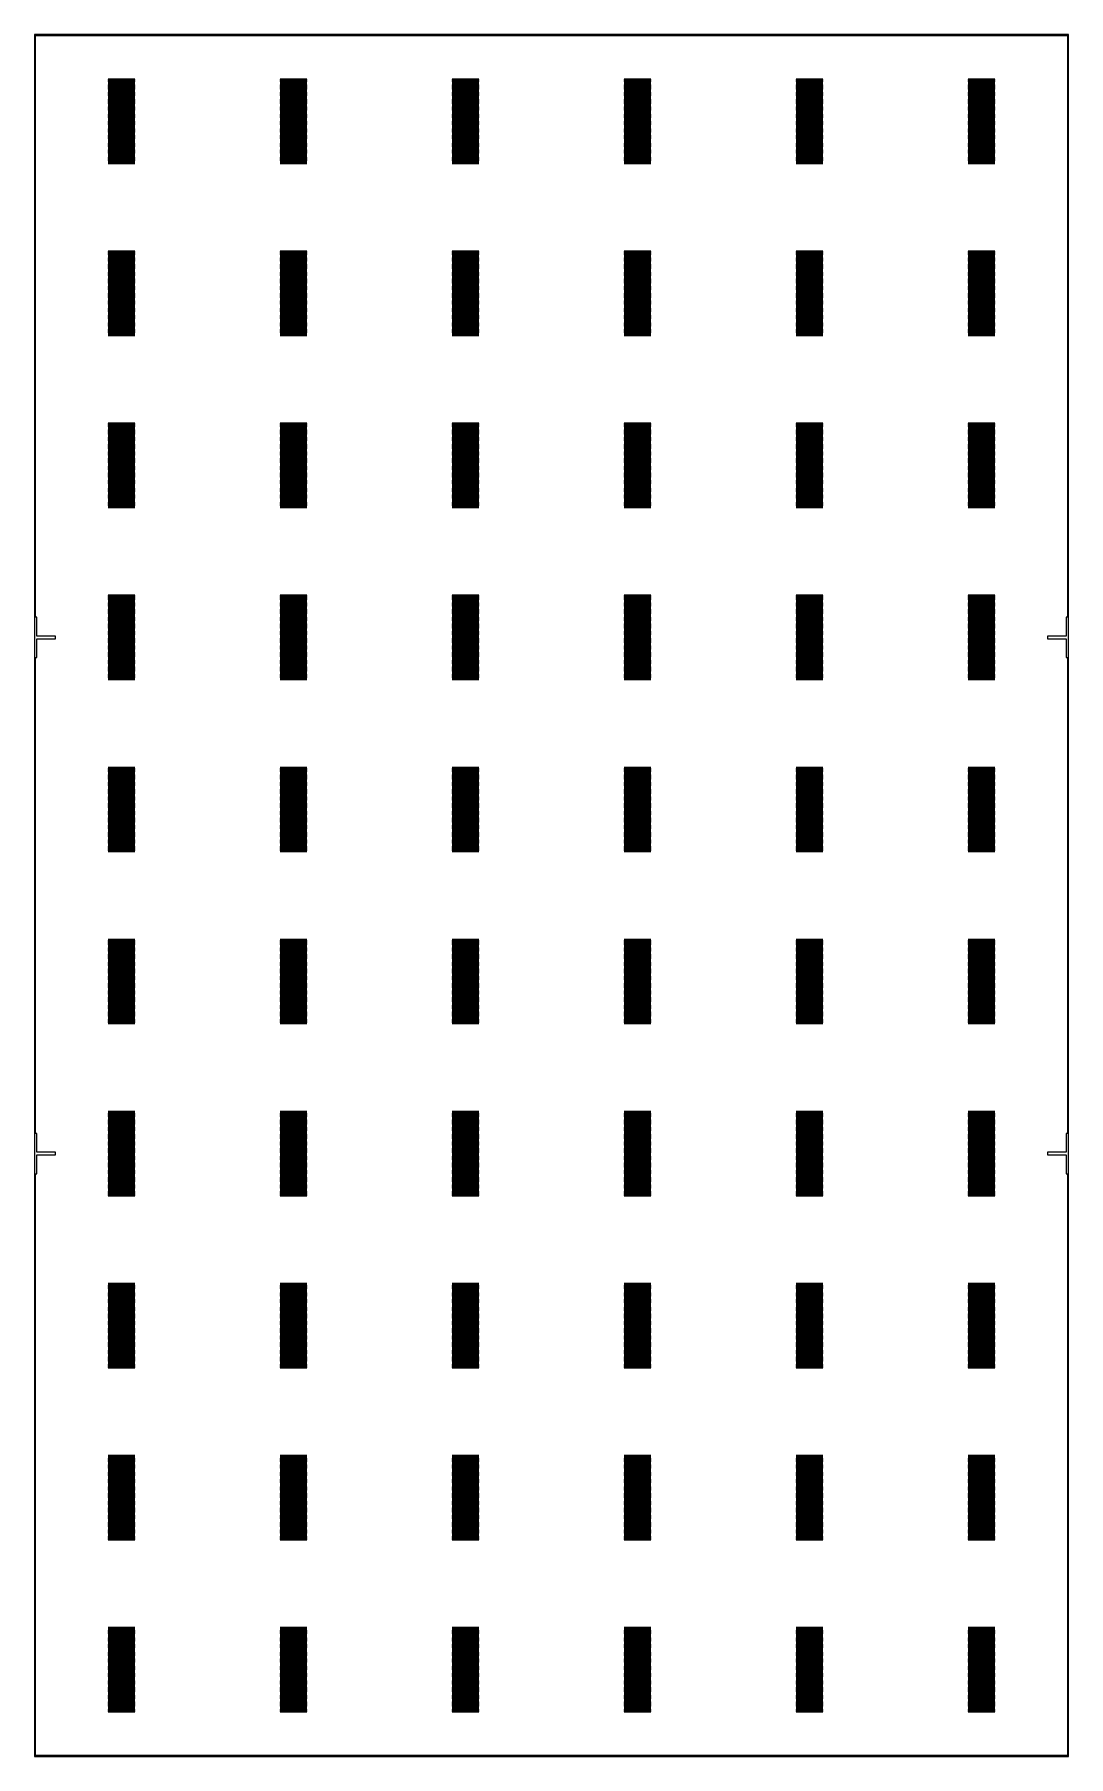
# Model space of a CAD drawing. Extents: x 0 to 54, y 0 to 90.
import ezdxf

# ---------------------------------------------------------------- set-up
doc = ezdxf.new("R2010")
doc.units = 0

msp = doc.modelspace()

# ---------------------------------------------------------------- linework, layer by layer
for p, q in [((54.05, 90.05), (-0.04999, 90.05)), ((-0.04999, 90.05), (-0.04999, -0.04999)), ((0, 59.5547), (0, 90)), ((0, 90), (54, 90)), ((54, 90), (54, 59.5547)), ((54.05, -0.04999), (54.05, 90.05)), ((5.2, 87.705), (3.8, 87.705)), ((3.8, 87.705), (3.8, 87.695)), ((3.8, 87.695), (5.2, 87.695)), ((5.2, 87.655), (3.8, 87.655)), ((3.8, 87.655), (3.8, 87.645)), ((3.8, 87.645), (5.2, 87.645)), ((5.2, 87.605), (3.8, 87.605)), ((3.8, 87.605), (3.8, 87.595)), ((3.8, 87.595), (5.2, 87.595)), ((5.2, 87.555), (3.8, 87.555)), ((3.8, 87.555), (3.8, 87.545)), ((3.8, 87.545), (5.2, 87.545)), ((5.2, 87.505), (3.8, 87.505)), ((3.8, 87.505), (3.8, 87.495)), ((3.8, 87.495), (5.2, 87.495)), ((5.2, 87.455), (3.8, 87.455)), ((3.8, 87.455), (3.8, 87.445)), ((3.8, 87.445), (5.2, 87.445)), ((5.2, 87.405), (3.8, 87.405)), ((3.8, 87.405), (3.8, 87.395)), ((5.2, 87.695), (5.2, 87.705)), ((5.2, 87.645), (5.2, 87.655)), ((5.2, 87.595), (5.2, 87.605)), ((5.2, 87.545), (5.2, 87.555)), ((5.2, 87.495), (5.2, 87.505)), ((5.2, 87.445), (5.2, 87.455)), ((5.2, 87.395), (5.2, 87.405)), ((14.2, 87.705), (12.8, 87.705)), ((12.8, 87.705), (12.8, 87.695)), ((12.8, 87.695), (14.2, 87.695)), ((14.2, 87.655), (12.8, 87.655)), ((12.8, 87.655), (12.8, 87.645)), ((12.8, 87.645), (14.2, 87.645)), ((14.2, 87.605), (12.8, 87.605)), ((12.8, 87.605), (12.8, 87.595)), ((12.8, 87.595), (14.2, 87.595)), ((14.2, 87.555), (12.8, 87.555)), ((12.8, 87.555), (12.8, 87.545)), ((12.8, 87.545), (14.2, 87.545)), ((14.2, 87.505), (12.8, 87.505)), ((12.8, 87.505), (12.8, 87.495)), ((12.8, 87.495), (14.2, 87.495)), ((14.2, 87.455), (12.8, 87.455)), ((12.8, 87.455), (12.8, 87.445)), ((12.8, 87.445), (14.2, 87.445)), ((14.2, 87.405), (12.8, 87.405)), ((12.8, 87.405), (12.8, 87.395)), ((14.2, 87.695), (14.2, 87.705)), ((14.2, 87.645), (14.2, 87.655)), ((14.2, 87.595), (14.2, 87.605)), ((14.2, 87.545), (14.2, 87.555)), ((14.2, 87.495), (14.2, 87.505)), ((14.2, 87.445), (14.2, 87.455)), ((14.2, 87.395), (14.2, 87.405)), ((23.2, 87.705), (21.8, 87.705)), ((21.8, 87.705), (21.8, 87.695)), ((21.8, 87.695), (23.2, 87.695)), ((23.2, 87.655), (21.8, 87.655)), ((21.8, 87.655), (21.8, 87.645)), ((21.8, 87.645), (23.2, 87.645)), ((23.2, 87.605), (21.8, 87.605)), ((21.8, 87.605), (21.8, 87.595)), ((21.8, 87.595), (23.2, 87.595)), ((23.2, 87.555), (21.8, 87.555)), ((21.8, 87.555), (21.8, 87.545)), ((21.8, 87.545), (23.2, 87.545)), ((23.2, 87.505), (21.8, 87.505)), ((21.8, 87.505), (21.8, 87.495)), ((21.8, 87.495), (23.2, 87.495)), ((23.2, 87.455), (21.8, 87.455)), ((21.8, 87.455), (21.8, 87.445)), ((21.8, 87.445), (23.2, 87.445)), ((23.2, 87.405), (21.8, 87.405)), ((21.8, 87.405), (21.8, 87.395)), ((23.2, 87.695), (23.2, 87.705)), ((23.2, 87.645), (23.2, 87.655)), ((23.2, 87.595), (23.2, 87.605)), ((23.2, 87.545), (23.2, 87.555)), ((23.2, 87.495), (23.2, 87.505)), ((23.2, 87.445), (23.2, 87.455)), ((23.2, 87.395), (23.2, 87.405)), ((32.2, 87.705), (30.8, 87.705)), ((30.8, 87.705), (30.8, 87.695)), ((30.8, 87.695), (32.2, 87.695)), ((32.2, 87.655), (30.8, 87.655)), ((30.8, 87.655), (30.8, 87.645)), ((30.8, 87.645), (32.2, 87.645)), ((32.2, 87.605), (30.8, 87.605)), ((30.8, 87.605), (30.8, 87.595)), ((30.8, 87.595), (32.2, 87.595)), ((32.2, 87.555), (30.8, 87.555)), ((30.8, 87.555), (30.8, 87.545)), ((30.8, 87.545), (32.2, 87.545)), ((32.2, 87.505), (30.8, 87.505)), ((30.8, 87.505), (30.8, 87.495)), ((30.8, 87.495), (32.2, 87.495)), ((32.2, 87.455), (30.8, 87.455)), ((30.8, 87.455), (30.8, 87.445)), ((30.8, 87.445), (32.2, 87.445)), ((32.2, 87.405), (30.8, 87.405)), ((30.8, 87.405), (30.8, 87.395)), ((32.2, 87.695), (32.2, 87.705)), ((32.2, 87.645), (32.2, 87.655)), ((32.2, 87.595), (32.2, 87.605)), ((32.2, 87.545), (32.2, 87.555)), ((32.2, 87.495), (32.2, 87.505)), ((32.2, 87.445), (32.2, 87.455)), ((32.2, 87.395), (32.2, 87.405)), ((41.2, 87.705), (39.8, 87.705)), ((39.8, 87.705), (39.8, 87.695)), ((39.8, 87.695), (41.2, 87.695)), ((41.2, 87.655), (39.8, 87.655)), ((39.8, 87.655), (39.8, 87.645)), ((39.8, 87.645), (41.2, 87.645)), ((41.2, 87.605), (39.8, 87.605)), ((39.8, 87.605), (39.8, 87.595)), ((39.8, 87.595), (41.2, 87.595)), ((41.2, 87.555), (39.8, 87.555)), ((39.8, 87.555), (39.8, 87.545)), ((39.8, 87.545), (41.2, 87.545)), ((41.2, 87.505), (39.8, 87.505)), ((39.8, 87.505), (39.8, 87.495)), ((39.8, 87.495), (41.2, 87.495)), ((41.2, 87.455), (39.8, 87.455)), ((39.8, 87.455), (39.8, 87.445)), ((39.8, 87.445), (41.2, 87.445)), ((41.2, 87.405), (39.8, 87.405)), ((39.8, 87.405), (39.8, 87.395)), ((41.2, 87.695), (41.2, 87.705)), ((41.2, 87.645), (41.2, 87.655)), ((41.2, 87.595), (41.2, 87.605)), ((41.2, 87.545), (41.2, 87.555)), ((41.2, 87.495), (41.2, 87.505)), ((41.2, 87.445), (41.2, 87.455)), ((41.2, 87.395), (41.2, 87.405)), ((50.2, 87.705), (48.8, 87.705)), ((48.8, 87.705), (48.8, 87.695)), ((48.8, 87.695), (50.2, 87.695)), ((50.2, 87.655), (48.8, 87.655)), ((48.8, 87.655), (48.8, 87.645)), ((48.8, 87.645), (50.2, 87.645)), ((50.2, 87.605), (48.8, 87.605)), ((48.8, 87.605), (48.8, 87.595)), ((48.8, 87.595), (50.2, 87.595)), ((50.2, 87.555), (48.8, 87.555)), ((48.8, 87.555), (48.8, 87.545)), ((48.8, 87.545), (50.2, 87.545)), ((50.2, 87.505), (48.8, 87.505)), ((48.8, 87.505), (48.8, 87.495)), ((48.8, 87.495), (50.2, 87.495)), ((50.2, 87.455), (48.8, 87.455)), ((48.8, 87.455), (48.8, 87.445)), ((48.8, 87.445), (50.2, 87.445)), ((50.2, 87.405), (48.8, 87.405)), ((48.8, 87.405), (48.8, 87.395)), ((50.2, 87.695), (50.2, 87.705)), ((50.2, 87.645), (50.2, 87.655)), ((50.2, 87.595), (50.2, 87.605)), ((50.2, 87.545), (50.2, 87.555)), ((50.2, 87.495), (50.2, 87.505)), ((50.2, 87.445), (50.2, 87.455)), ((50.2, 87.395), (50.2, 87.405)), ((3.8, 87.395), (5.2, 87.395)), ((5.2, 87.355), (3.8, 87.355)), ((3.8, 87.355), (3.8, 87.345)), ((3.8, 87.345), (5.2, 87.345)), ((5.2, 87.305), (3.8, 87.305)), ((3.8, 87.305), (3.8, 87.295)), ((3.8, 87.295), (5.2, 87.295)), ((5.2, 87.255), (3.8, 87.255)), ((3.8, 87.255), (3.8, 87.245)), ((3.8, 87.245), (5.2, 87.245)), ((5.2, 87.205), (3.8, 87.205)), ((3.8, 87.205), (3.8, 87.195)), ((3.8, 87.195), (5.2, 87.195)), ((5.2, 87.155), (3.8, 87.155)), ((3.8, 87.155), (3.8, 87.145)), ((3.8, 87.145), (5.2, 87.145)), ((5.2, 87.105), (3.8, 87.105)), ((3.8, 87.105), (3.8, 87.095)), ((3.8, 87.095), (5.2, 87.095)), ((5.2, 87.055), (3.8, 87.055)), ((3.8, 87.055), (3.8, 87.045)), ((3.8, 87.045), (5.2, 87.045)), ((5.2, 87.005), (3.8, 87.005)), ((3.8, 87.005), (3.8, 86.995)), ((3.8, 86.995), (5.2, 86.995)), ((5.2, 86.955), (3.8, 86.955)), ((3.8, 86.955), (3.8, 86.945)), ((3.8, 86.945), (5.2, 86.945)), ((5.2, 86.905), (3.8, 86.905)), ((3.8, 86.905), (3.8, 86.895)), ((3.8, 86.895), (5.2, 86.895)), ((5.2, 86.855), (3.8, 86.855)), ((3.8, 86.855), (3.8, 86.845)), ((3.8, 86.845), (5.2, 86.845)), ((5.2, 86.805), (3.8, 86.805)), ((3.8, 86.805), (3.8, 86.795)), ((3.8, 86.795), (5.2, 86.795)), ((5.2, 86.755), (3.8, 86.755)), ((3.8, 86.755), (3.8, 86.745)), ((3.8, 86.745), (5.2, 86.745)), ((5.2, 86.705), (3.8, 86.705)), ((3.8, 86.705), (3.8, 86.695)), ((3.8, 86.695), (5.2, 86.695)), ((5.2, 86.655), (3.8, 86.655)), ((3.8, 86.655), (3.8, 86.645)), ((3.8, 86.645), (5.2, 86.645)), ((5.2, 86.605), (3.8, 86.605)), ((3.8, 86.605), (3.8, 86.595)), ((3.8, 86.595), (5.2, 86.595)), ((5.2, 86.555), (3.8, 86.555)), ((3.8, 86.555), (3.8, 86.545)), ((3.8, 86.545), (5.2, 86.545)), ((5.2, 86.505), (3.8, 86.505)), ((3.8, 86.505), (3.8, 86.495)), ((5.2, 87.345), (5.2, 87.355)), ((5.2, 87.295), (5.2, 87.305)), ((5.2, 87.245), (5.2, 87.255)), ((5.2, 87.195), (5.2, 87.205)), ((5.2, 87.145), (5.2, 87.155)), ((5.2, 87.095), (5.2, 87.105)), ((5.2, 87.045), (5.2, 87.055)), ((5.2, 86.995), (5.2, 87.005)), ((5.2, 86.945), (5.2, 86.955)), ((5.2, 86.895), (5.2, 86.905)), ((5.2, 86.845), (5.2, 86.855)), ((5.2, 86.795), (5.2, 86.805)), ((5.2, 86.745), (5.2, 86.755)), ((5.2, 86.695), (5.2, 86.705)), ((5.2, 86.645), (5.2, 86.655)), ((5.2, 86.595), (5.2, 86.605)), ((5.2, 86.545), (5.2, 86.555)), ((5.2, 86.495), (5.2, 86.505)), ((12.8, 87.395), (14.2, 87.395)), ((14.2, 87.355), (12.8, 87.355)), ((12.8, 87.355), (12.8, 87.345)), ((12.8, 87.345), (14.2, 87.345)), ((14.2, 87.305), (12.8, 87.305)), ((12.8, 87.305), (12.8, 87.295)), ((12.8, 87.295), (14.2, 87.295)), ((14.2, 87.255), (12.8, 87.255)), ((12.8, 87.255), (12.8, 87.245)), ((12.8, 87.245), (14.2, 87.245)), ((14.2, 87.205), (12.8, 87.205)), ((12.8, 87.205), (12.8, 87.195)), ((12.8, 87.195), (14.2, 87.195)), ((14.2, 87.155), (12.8, 87.155)), ((12.8, 87.155), (12.8, 87.145)), ((12.8, 87.145), (14.2, 87.145)), ((14.2, 87.105), (12.8, 87.105)), ((12.8, 87.105), (12.8, 87.095)), ((12.8, 87.095), (14.2, 87.095)), ((14.2, 87.055), (12.8, 87.055)), ((12.8, 87.055), (12.8, 87.045)), ((12.8, 87.045), (14.2, 87.045)), ((14.2, 87.005), (12.8, 87.005)), ((12.8, 87.005), (12.8, 86.995)), ((12.8, 86.995), (14.2, 86.995)), ((14.2, 86.955), (12.8, 86.955)), ((12.8, 86.955), (12.8, 86.945)), ((12.8, 86.945), (14.2, 86.945)), ((14.2, 86.905), (12.8, 86.905)), ((12.8, 86.905), (12.8, 86.895)), ((12.8, 86.895), (14.2, 86.895)), ((14.2, 86.855), (12.8, 86.855)), ((12.8, 86.855), (12.8, 86.845)), ((12.8, 86.845), (14.2, 86.845)), ((14.2, 86.805), (12.8, 86.805)), ((12.8, 86.805), (12.8, 86.795)), ((12.8, 86.795), (14.2, 86.795)), ((14.2, 86.755), (12.8, 86.755)), ((12.8, 86.755), (12.8, 86.745)), ((12.8, 86.745), (14.2, 86.745)), ((14.2, 86.705), (12.8, 86.705)), ((12.8, 86.705), (12.8, 86.695)), ((12.8, 86.695), (14.2, 86.695)), ((14.2, 86.655), (12.8, 86.655)), ((12.8, 86.655), (12.8, 86.645)), ((12.8, 86.645), (14.2, 86.645)), ((14.2, 86.605), (12.8, 86.605)), ((12.8, 86.605), (12.8, 86.595)), ((12.8, 86.595), (14.2, 86.595)), ((14.2, 86.555), (12.8, 86.555)), ((12.8, 86.555), (12.8, 86.545)), ((12.8, 86.545), (14.2, 86.545)), ((14.2, 86.505), (12.8, 86.505)), ((12.8, 86.505), (12.8, 86.495)), ((14.2, 87.345), (14.2, 87.355)), ((14.2, 87.295), (14.2, 87.305)), ((14.2, 87.245), (14.2, 87.255)), ((14.2, 87.195), (14.2, 87.205)), ((14.2, 87.145), (14.2, 87.155)), ((14.2, 87.095), (14.2, 87.105)), ((14.2, 87.045), (14.2, 87.055)), ((14.2, 86.995), (14.2, 87.005)), ((14.2, 86.945), (14.2, 86.955)), ((14.2, 86.895), (14.2, 86.905)), ((14.2, 86.845), (14.2, 86.855)), ((14.2, 86.795), (14.2, 86.805)), ((14.2, 86.745), (14.2, 86.755)), ((14.2, 86.695), (14.2, 86.705)), ((14.2, 86.645), (14.2, 86.655)), ((14.2, 86.595), (14.2, 86.605)), ((14.2, 86.545), (14.2, 86.555)), ((14.2, 86.495), (14.2, 86.505)), ((21.8, 87.395), (23.2, 87.395)), ((23.2, 87.355), (21.8, 87.355)), ((21.8, 87.355), (21.8, 87.345)), ((21.8, 87.345), (23.2, 87.345)), ((23.2, 87.305), (21.8, 87.305)), ((21.8, 87.305), (21.8, 87.295)), ((21.8, 87.295), (23.2, 87.295)), ((23.2, 87.255), (21.8, 87.255)), ((21.8, 87.255), (21.8, 87.245)), ((21.8, 87.245), (23.2, 87.245)), ((23.2, 87.205), (21.8, 87.205)), ((21.8, 87.205), (21.8, 87.195)), ((21.8, 87.195), (23.2, 87.195)), ((23.2, 87.155), (21.8, 87.155)), ((21.8, 87.155), (21.8, 87.145)), ((21.8, 87.145), (23.2, 87.145)), ((23.2, 87.105), (21.8, 87.105)), ((21.8, 87.105), (21.8, 87.095)), ((21.8, 87.095), (23.2, 87.095)), ((23.2, 87.055), (21.8, 87.055)), ((21.8, 87.055), (21.8, 87.045)), ((21.8, 87.045), (23.2, 87.045)), ((23.2, 87.005), (21.8, 87.005)), ((21.8, 87.005), (21.8, 86.995)), ((21.8, 86.995), (23.2, 86.995)), ((23.2, 86.955), (21.8, 86.955)), ((21.8, 86.955), (21.8, 86.945)), ((21.8, 86.945), (23.2, 86.945)), ((23.2, 86.905), (21.8, 86.905)), ((21.8, 86.905), (21.8, 86.895)), ((21.8, 86.895), (23.2, 86.895)), ((23.2, 86.855), (21.8, 86.855)), ((21.8, 86.855), (21.8, 86.845)), ((21.8, 86.845), (23.2, 86.845)), ((23.2, 86.805), (21.8, 86.805)), ((21.8, 86.805), (21.8, 86.795)), ((21.8, 86.795), (23.2, 86.795)), ((23.2, 86.755), (21.8, 86.755)), ((21.8, 86.755), (21.8, 86.745)), ((21.8, 86.745), (23.2, 86.745)), ((23.2, 86.705), (21.8, 86.705)), ((21.8, 86.705), (21.8, 86.695)), ((21.8, 86.695), (23.2, 86.695)), ((23.2, 86.655), (21.8, 86.655)), ((21.8, 86.655), (21.8, 86.645)), ((21.8, 86.645), (23.2, 86.645)), ((23.2, 86.605), (21.8, 86.605)), ((21.8, 86.605), (21.8, 86.595)), ((21.8, 86.595), (23.2, 86.595)), ((23.2, 86.555), (21.8, 86.555)), ((21.8, 86.555), (21.8, 86.545)), ((21.8, 86.545), (23.2, 86.545)), ((23.2, 86.505), (21.8, 86.505)), ((21.8, 86.505), (21.8, 86.495)), ((23.2, 87.345), (23.2, 87.355)), ((23.2, 87.295), (23.2, 87.305)), ((23.2, 87.245), (23.2, 87.255)), ((23.2, 87.195), (23.2, 87.205)), ((23.2, 87.145), (23.2, 87.155)), ((23.2, 87.095), (23.2, 87.105)), ((23.2, 87.045), (23.2, 87.055)), ((23.2, 86.995), (23.2, 87.005)), ((23.2, 86.945), (23.2, 86.955)), ((23.2, 86.895), (23.2, 86.905)), ((23.2, 86.845), (23.2, 86.855)), ((23.2, 86.795), (23.2, 86.805)), ((23.2, 86.745), (23.2, 86.755)), ((23.2, 86.695), (23.2, 86.705)), ((23.2, 86.645), (23.2, 86.655)), ((23.2, 86.595), (23.2, 86.605)), ((23.2, 86.545), (23.2, 86.555)), ((23.2, 86.495), (23.2, 86.505)), ((30.8, 87.395), (32.2, 87.395)), ((32.2, 87.355), (30.8, 87.355)), ((30.8, 87.355), (30.8, 87.345)), ((30.8, 87.345), (32.2, 87.345)), ((32.2, 87.305), (30.8, 87.305)), ((30.8, 87.305), (30.8, 87.295)), ((30.8, 87.295), (32.2, 87.295)), ((32.2, 87.255), (30.8, 87.255)), ((30.8, 87.255), (30.8, 87.245)), ((30.8, 87.245), (32.2, 87.245)), ((32.2, 87.205), (30.8, 87.205)), ((30.8, 87.205), (30.8, 87.195)), ((30.8, 87.195), (32.2, 87.195)), ((32.2, 87.155), (30.8, 87.155)), ((30.8, 87.155), (30.8, 87.145)), ((30.8, 87.145), (32.2, 87.145)), ((32.2, 87.105), (30.8, 87.105)), ((30.8, 87.105), (30.8, 87.095)), ((30.8, 87.095), (32.2, 87.095)), ((32.2, 87.055), (30.8, 87.055)), ((30.8, 87.055), (30.8, 87.045)), ((30.8, 87.045), (32.2, 87.045)), ((32.2, 87.005), (30.8, 87.005)), ((30.8, 87.005), (30.8, 86.995)), ((30.8, 86.995), (32.2, 86.995)), ((32.2, 86.955), (30.8, 86.955)), ((30.8, 86.955), (30.8, 86.945)), ((30.8, 86.945), (32.2, 86.945)), ((32.2, 86.905), (30.8, 86.905)), ((30.8, 86.905), (30.8, 86.895)), ((30.8, 86.895), (32.2, 86.895)), ((32.2, 86.855), (30.8, 86.855)), ((30.8, 86.855), (30.8, 86.845)), ((30.8, 86.845), (32.2, 86.845)), ((32.2, 86.805), (30.8, 86.805)), ((30.8, 86.805), (30.8, 86.795)), ((30.8, 86.795), (32.2, 86.795)), ((32.2, 86.755), (30.8, 86.755)), ((30.8, 86.755), (30.8, 86.745)), ((30.8, 86.745), (32.2, 86.745)), ((32.2, 86.705), (30.8, 86.705)), ((30.8, 86.705), (30.8, 86.695)), ((30.8, 86.695), (32.2, 86.695)), ((32.2, 86.655), (30.8, 86.655)), ((30.8, 86.655), (30.8, 86.645)), ((30.8, 86.645), (32.2, 86.645)), ((32.2, 86.605), (30.8, 86.605)), ((30.8, 86.605), (30.8, 86.595)), ((30.8, 86.595), (32.2, 86.595)), ((32.2, 86.555), (30.8, 86.555)), ((30.8, 86.555), (30.8, 86.545)), ((30.8, 86.545), (32.2, 86.545)), ((32.2, 86.505), (30.8, 86.505)), ((30.8, 86.505), (30.8, 86.495)), ((32.2, 87.345), (32.2, 87.355)), ((32.2, 87.295), (32.2, 87.305)), ((32.2, 87.245), (32.2, 87.255)), ((32.2, 87.195), (32.2, 87.205)), ((32.2, 87.145), (32.2, 87.155)), ((32.2, 87.095), (32.2, 87.105)), ((32.2, 87.045), (32.2, 87.055)), ((32.2, 86.995), (32.2, 87.005)), ((32.2, 86.945), (32.2, 86.955)), ((32.2, 86.895), (32.2, 86.905)), ((32.2, 86.845), (32.2, 86.855)), ((32.2, 86.795), (32.2, 86.805)), ((32.2, 86.745), (32.2, 86.755)), ((32.2, 86.695), (32.2, 86.705)), ((32.2, 86.645), (32.2, 86.655)), ((32.2, 86.595), (32.2, 86.605)), ((32.2, 86.545), (32.2, 86.555)), ((32.2, 86.495), (32.2, 86.505)), ((39.8, 87.395), (41.2, 87.395)), ((41.2, 87.355), (39.8, 87.355)), ((39.8, 87.355), (39.8, 87.345)), ((39.8, 87.345), (41.2, 87.345)), ((41.2, 87.305), (39.8, 87.305)), ((39.8, 87.305), (39.8, 87.295)), ((39.8, 87.295), (41.2, 87.295)), ((41.2, 87.255), (39.8, 87.255)), ((39.8, 87.255), (39.8, 87.245)), ((39.8, 87.245), (41.2, 87.245)), ((41.2, 87.205), (39.8, 87.205)), ((39.8, 87.205), (39.8, 87.195)), ((39.8, 87.195), (41.2, 87.195)), ((41.2, 87.155), (39.8, 87.155)), ((39.8, 87.155), (39.8, 87.145)), ((39.8, 87.145), (41.2, 87.145)), ((41.2, 87.105), (39.8, 87.105)), ((39.8, 87.105), (39.8, 87.095)), ((39.8, 87.095), (41.2, 87.095)), ((41.2, 87.055), (39.8, 87.055)), ((39.8, 87.055), (39.8, 87.045)), ((39.8, 87.045), (41.2, 87.045)), ((41.2, 87.005), (39.8, 87.005)), ((39.8, 87.005), (39.8, 86.995)), ((39.8, 86.995), (41.2, 86.995)), ((41.2, 86.955), (39.8, 86.955)), ((39.8, 86.955), (39.8, 86.945)), ((39.8, 86.945), (41.2, 86.945)), ((41.2, 86.905), (39.8, 86.905)), ((39.8, 86.905), (39.8, 86.895)), ((39.8, 86.895), (41.2, 86.895)), ((41.2, 86.855), (39.8, 86.855)), ((39.8, 86.855), (39.8, 86.845)), ((39.8, 86.845), (41.2, 86.845)), ((41.2, 86.805), (39.8, 86.805)), ((39.8, 86.805), (39.8, 86.795)), ((39.8, 86.795), (41.2, 86.795)), ((41.2, 86.755), (39.8, 86.755)), ((39.8, 86.755), (39.8, 86.745)), ((39.8, 86.745), (41.2, 86.745)), ((41.2, 86.705), (39.8, 86.705)), ((39.8, 86.705), (39.8, 86.695)), ((39.8, 86.695), (41.2, 86.695)), ((41.2, 86.655), (39.8, 86.655)), ((39.8, 86.655), (39.8, 86.645)), ((39.8, 86.645), (41.2, 86.645)), ((41.2, 86.605), (39.8, 86.605)), ((39.8, 86.605), (39.8, 86.595)), ((39.8, 86.595), (41.2, 86.595)), ((41.2, 86.555), (39.8, 86.555)), ((39.8, 86.555), (39.8, 86.545)), ((39.8, 86.545), (41.2, 86.545)), ((41.2, 86.505), (39.8, 86.505)), ((39.8, 86.505), (39.8, 86.495)), ((41.2, 87.345), (41.2, 87.355)), ((41.2, 87.295), (41.2, 87.305)), ((41.2, 87.245), (41.2, 87.255)), ((41.2, 87.195), (41.2, 87.205)), ((41.2, 87.145), (41.2, 87.155)), ((41.2, 87.095), (41.2, 87.105)), ((41.2, 87.045), (41.2, 87.055)), ((41.2, 86.995), (41.2, 87.005)), ((41.2, 86.945), (41.2, 86.955)), ((41.2, 86.895), (41.2, 86.905)), ((41.2, 86.845), (41.2, 86.855)), ((41.2, 86.795), (41.2, 86.805)), ((41.2, 86.745), (41.2, 86.755)), ((41.2, 86.695), (41.2, 86.705)), ((41.2, 86.645), (41.2, 86.655)), ((41.2, 86.595), (41.2, 86.605)), ((41.2, 86.545), (41.2, 86.555)), ((41.2, 86.495), (41.2, 86.505)), ((48.8, 87.395), (50.2, 87.395)), ((50.2, 87.355), (48.8, 87.355)), ((48.8, 87.355), (48.8, 87.345)), ((48.8, 87.345), (50.2, 87.345)), ((50.2, 87.305), (48.8, 87.305)), ((48.8, 87.305), (48.8, 87.295)), ((48.8, 87.295), (50.2, 87.295)), ((50.2, 87.255), (48.8, 87.255)), ((48.8, 87.255), (48.8, 87.245)), ((48.8, 87.245), (50.2, 87.245)), ((50.2, 87.205), (48.8, 87.205)), ((48.8, 87.205), (48.8, 87.195)), ((48.8, 87.195), (50.2, 87.195)), ((50.2, 87.155), (48.8, 87.155)), ((48.8, 87.155), (48.8, 87.145)), ((48.8, 87.145), (50.2, 87.145)), ((50.2, 87.105), (48.8, 87.105)), ((48.8, 87.105), (48.8, 87.095)), ((48.8, 87.095), (50.2, 87.095)), ((50.2, 87.055), (48.8, 87.055)), ((48.8, 87.055), (48.8, 87.045)), ((48.8, 87.045), (50.2, 87.045)), ((50.2, 87.005), (48.8, 87.005)), ((48.8, 87.005), (48.8, 86.995)), ((48.8, 86.995), (50.2, 86.995)), ((50.2, 86.955), (48.8, 86.955)), ((48.8, 86.955), (48.8, 86.945)), ((48.8, 86.945), (50.2, 86.945)), ((50.2, 86.905), (48.8, 86.905)), ((48.8, 86.905), (48.8, 86.895)), ((48.8, 86.895), (50.2, 86.895)), ((50.2, 86.855), (48.8, 86.855)), ((48.8, 86.855), (48.8, 86.845)), ((48.8, 86.845), (50.2, 86.845)), ((50.2, 86.805), (48.8, 86.805)), ((48.8, 86.805), (48.8, 86.795)), ((48.8, 86.795), (50.2, 86.795)), ((50.2, 86.755), (48.8, 86.755)), ((48.8, 86.755), (48.8, 86.745)), ((48.8, 86.745), (50.2, 86.745)), ((50.2, 86.705), (48.8, 86.705)), ((48.8, 86.705), (48.8, 86.695)), ((48.8, 86.695), (50.2, 86.695)), ((50.2, 86.655), (48.8, 86.655)), ((48.8, 86.655), (48.8, 86.645)), ((48.8, 86.645), (50.2, 86.645)), ((50.2, 86.605), (48.8, 86.605)), ((48.8, 86.605), (48.8, 86.595)), ((48.8, 86.595), (50.2, 86.595)), ((50.2, 86.555), (48.8, 86.555)), ((48.8, 86.555), (48.8, 86.545)), ((48.8, 86.545), (50.2, 86.545)), ((50.2, 86.505), (48.8, 86.505)), ((48.8, 86.505), (48.8, 86.495)), ((50.2, 87.345), (50.2, 87.355)), ((50.2, 87.295), (50.2, 87.305)), ((50.2, 87.245), (50.2, 87.255)), ((50.2, 87.195), (50.2, 87.205)), ((50.2, 87.145), (50.2, 87.155)), ((50.2, 87.095), (50.2, 87.105)), ((50.2, 87.045), (50.2, 87.055)), ((50.2, 86.995), (50.2, 87.005)), ((50.2, 86.945), (50.2, 86.955)), ((50.2, 86.895), (50.2, 86.905)), ((50.2, 86.845), (50.2, 86.855)), ((50.2, 86.795), (50.2, 86.805)), ((50.2, 86.745), (50.2, 86.755)), ((50.2, 86.695), (50.2, 86.705)), ((50.2, 86.645), (50.2, 86.655)), ((50.2, 86.595), (50.2, 86.605)), ((50.2, 86.545), (50.2, 86.555)), ((50.2, 86.495), (50.2, 86.505)), ((3.8, 86.495), (5.2, 86.495)), ((5.2, 86.455), (3.8, 86.455)), ((3.8, 86.455), (3.8, 86.445)), ((3.8, 86.445), (5.2, 86.445)), ((5.2, 86.405), (3.8, 86.405)), ((3.8, 86.405), (3.8, 86.395)), ((3.8, 86.395), (5.2, 86.395)), ((5.2, 86.355), (3.8, 86.355)), ((3.8, 86.355), (3.8, 86.345)), ((3.8, 86.345), (5.2, 86.345)), ((5.2, 86.305), (3.8, 86.305)), ((3.8, 86.305), (3.8, 86.295)), ((3.8, 86.295), (5.2, 86.295)), ((5.2, 86.255), (3.8, 86.255)), ((3.8, 86.255), (3.8, 86.245)), ((3.8, 86.245), (5.2, 86.245)), ((5.2, 86.205), (3.8, 86.205)), ((3.8, 86.205), (3.8, 86.195)), ((3.8, 86.195), (5.2, 86.195)), ((5.2, 86.155), (3.8, 86.155)), ((3.8, 86.155), (3.8, 86.145)), ((3.8, 86.145), (5.2, 86.145)), ((5.2, 86.105), (3.8, 86.105)), ((3.8, 86.105), (3.8, 86.095)), ((3.8, 86.095), (5.2, 86.095)), ((5.2, 86.055), (3.8, 86.055)), ((3.8, 86.055), (3.8, 86.045)), ((3.8, 86.045), (5.2, 86.045)), ((5.2, 86.005), (3.8, 86.005)), ((3.8, 86.005), (3.8, 85.995)), ((3.8, 85.995), (5.2, 85.995)), ((5.2, 85.955), (3.8, 85.955)), ((3.8, 85.955), (3.8, 85.945)), ((3.8, 85.945), (5.2, 85.945)), ((5.2, 85.905), (3.8, 85.905)), ((3.8, 85.905), (3.8, 85.895)), ((3.8, 85.895), (5.2, 85.895)), ((5.2, 85.855), (3.8, 85.855)), ((3.8, 85.855), (3.8, 85.845)), ((3.8, 85.845), (5.2, 85.845)), ((5.2, 85.805), (3.8, 85.805)), ((3.8, 85.805), (3.8, 85.795)), ((3.8, 85.795), (5.2, 85.795)), ((5.2, 85.755), (3.8, 85.755)), ((3.8, 85.755), (3.8, 85.745)), ((3.8, 85.745), (5.2, 85.745)), ((5.2, 85.705), (3.8, 85.705)), ((3.8, 85.705), (3.8, 85.695)), ((3.8, 85.695), (5.2, 85.695)), ((5.2, 85.655), (3.8, 85.655)), ((3.8, 85.655), (3.8, 85.645)), ((3.8, 85.645), (5.2, 85.645)), ((5.2, 85.605), (3.8, 85.605)), ((3.8, 85.605), (3.8, 85.595)), ((3.8, 85.595), (5.2, 85.595)), ((5.2, 86.445), (5.2, 86.455)), ((5.2, 86.395), (5.2, 86.405)), ((5.2, 86.345), (5.2, 86.355)), ((5.2, 86.295), (5.2, 86.305)), ((5.2, 86.245), (5.2, 86.255)), ((5.2, 86.195), (5.2, 86.205)), ((5.2, 86.145), (5.2, 86.155)), ((5.2, 86.095), (5.2, 86.105)), ((5.2, 86.045), (5.2, 86.055)), ((5.2, 85.995), (5.2, 86.005)), ((5.2, 85.945), (5.2, 85.955)), ((5.2, 85.895), (5.2, 85.905)), ((5.2, 85.845), (5.2, 85.855)), ((5.2, 85.795), (5.2, 85.805)), ((5.2, 85.745), (5.2, 85.755)), ((5.2, 85.695), (5.2, 85.705)), ((5.2, 85.645), (5.2, 85.655)), ((5.2, 85.595), (5.2, 85.605)), ((12.8, 86.495), (14.2, 86.495)), ((14.2, 86.455), (12.8, 86.455)), ((12.8, 86.455), (12.8, 86.445)), ((12.8, 86.445), (14.2, 86.445)), ((14.2, 86.405), (12.8, 86.405)), ((12.8, 86.405), (12.8, 86.395)), ((12.8, 86.395), (14.2, 86.395)), ((14.2, 86.355), (12.8, 86.355)), ((12.8, 86.355), (12.8, 86.345)), ((12.8, 86.345), (14.2, 86.345)), ((14.2, 86.305), (12.8, 86.305)), ((12.8, 86.305), (12.8, 86.295)), ((12.8, 86.295), (14.2, 86.295)), ((14.2, 86.255), (12.8, 86.255)), ((12.8, 86.255), (12.8, 86.245)), ((12.8, 86.245), (14.2, 86.245)), ((14.2, 86.205), (12.8, 86.205)), ((12.8, 86.205), (12.8, 86.195)), ((12.8, 86.195), (14.2, 86.195)), ((14.2, 86.155), (12.8, 86.155)), ((12.8, 86.155), (12.8, 86.145)), ((12.8, 86.145), (14.2, 86.145)), ((14.2, 86.105), (12.8, 86.105)), ((12.8, 86.105), (12.8, 86.095)), ((12.8, 86.095), (14.2, 86.095)), ((14.2, 86.055), (12.8, 86.055)), ((12.8, 86.055), (12.8, 86.045)), ((12.8, 86.045), (14.2, 86.045)), ((14.2, 86.005), (12.8, 86.005)), ((12.8, 86.005), (12.8, 85.995)), ((12.8, 85.995), (14.2, 85.995)), ((14.2, 85.955), (12.8, 85.955)), ((12.8, 85.955), (12.8, 85.945)), ((12.8, 85.945), (14.2, 85.945)), ((14.2, 85.905), (12.8, 85.905)), ((12.8, 85.905), (12.8, 85.895)), ((12.8, 85.895), (14.2, 85.895)), ((14.2, 85.855), (12.8, 85.855)), ((12.8, 85.855), (12.8, 85.845)), ((12.8, 85.845), (14.2, 85.845)), ((14.2, 85.805), (12.8, 85.805)), ((12.8, 85.805), (12.8, 85.795)), ((12.8, 85.795), (14.2, 85.795)), ((14.2, 85.755), (12.8, 85.755)), ((12.8, 85.755), (12.8, 85.745)), ((12.8, 85.745), (14.2, 85.745)), ((14.2, 85.705), (12.8, 85.705)), ((12.8, 85.705), (12.8, 85.695)), ((12.8, 85.695), (14.2, 85.695)), ((14.2, 85.655), (12.8, 85.655)), ((12.8, 85.655), (12.8, 85.645)), ((12.8, 85.645), (14.2, 85.645)), ((14.2, 85.605), (12.8, 85.605)), ((12.8, 85.605), (12.8, 85.595)), ((12.8, 85.595), (14.2, 85.595)), ((14.2, 86.445), (14.2, 86.455)), ((14.2, 86.395), (14.2, 86.405)), ((14.2, 86.345), (14.2, 86.355)), ((14.2, 86.295), (14.2, 86.305)), ((14.2, 86.245), (14.2, 86.255)), ((14.2, 86.195), (14.2, 86.205)), ((14.2, 86.145), (14.2, 86.155)), ((14.2, 86.095), (14.2, 86.105)), ((14.2, 86.045), (14.2, 86.055)), ((14.2, 85.995), (14.2, 86.005)), ((14.2, 85.945), (14.2, 85.955)), ((14.2, 85.895), (14.2, 85.905)), ((14.2, 85.845), (14.2, 85.855)), ((14.2, 85.795), (14.2, 85.805)), ((14.2, 85.745), (14.2, 85.755)), ((14.2, 85.695), (14.2, 85.705)), ((14.2, 85.645), (14.2, 85.655)), ((14.2, 85.595), (14.2, 85.605)), ((21.8, 86.495), (23.2, 86.495)), ((23.2, 86.455), (21.8, 86.455)), ((21.8, 86.455), (21.8, 86.445)), ((21.8, 86.445), (23.2, 86.445)), ((23.2, 86.405), (21.8, 86.405)), ((21.8, 86.405), (21.8, 86.395)), ((21.8, 86.395), (23.2, 86.395)), ((23.2, 86.355), (21.8, 86.355)), ((21.8, 86.355), (21.8, 86.345)), ((21.8, 86.345), (23.2, 86.345)), ((23.2, 86.305), (21.8, 86.305)), ((21.8, 86.305), (21.8, 86.295)), ((21.8, 86.295), (23.2, 86.295)), ((23.2, 86.255), (21.8, 86.255)), ((21.8, 86.255), (21.8, 86.245)), ((21.8, 86.245), (23.2, 86.245)), ((23.2, 86.205), (21.8, 86.205)), ((21.8, 86.205), (21.8, 86.195)), ((21.8, 86.195), (23.2, 86.195)), ((23.2, 86.155), (21.8, 86.155)), ((21.8, 86.155), (21.8, 86.145)), ((21.8, 86.145), (23.2, 86.145)), ((23.2, 86.105), (21.8, 86.105)), ((21.8, 86.105), (21.8, 86.095)), ((21.8, 86.095), (23.2, 86.095)), ((23.2, 86.055), (21.8, 86.055)), ((21.8, 86.055), (21.8, 86.045)), ((21.8, 86.045), (23.2, 86.045)), ((23.2, 86.005), (21.8, 86.005)), ((21.8, 86.005), (21.8, 85.995)), ((21.8, 85.995), (23.2, 85.995)), ((23.2, 85.955), (21.8, 85.955)), ((21.8, 85.955), (21.8, 85.945)), ((21.8, 85.945), (23.2, 85.945)), ((23.2, 85.905), (21.8, 85.905)), ((21.8, 85.905), (21.8, 85.895)), ((21.8, 85.895), (23.2, 85.895)), ((23.2, 85.855), (21.8, 85.855)), ((21.8, 85.855), (21.8, 85.845)), ((21.8, 85.845), (23.2, 85.845)), ((23.2, 85.805), (21.8, 85.805)), ((21.8, 85.805), (21.8, 85.795)), ((21.8, 85.795), (23.2, 85.795)), ((23.2, 85.755), (21.8, 85.755)), ((21.8, 85.755), (21.8, 85.745)), ((21.8, 85.745), (23.2, 85.745)), ((23.2, 85.705), (21.8, 85.705)), ((21.8, 85.705), (21.8, 85.695)), ((21.8, 85.695), (23.2, 85.695)), ((23.2, 85.655), (21.8, 85.655)), ((21.8, 85.655), (21.8, 85.645)), ((21.8, 85.645), (23.2, 85.645)), ((23.2, 85.605), (21.8, 85.605)), ((21.8, 85.605), (21.8, 85.595)), ((21.8, 85.595), (23.2, 85.595)), ((23.2, 86.445), (23.2, 86.455)), ((23.2, 86.395), (23.2, 86.405)), ((23.2, 86.345), (23.2, 86.355)), ((23.2, 86.295), (23.2, 86.305)), ((23.2, 86.245), (23.2, 86.255)), ((23.2, 86.195), (23.2, 86.205)), ((23.2, 86.145), (23.2, 86.155)), ((23.2, 86.095), (23.2, 86.105)), ((23.2, 86.045), (23.2, 86.055)), ((23.2, 85.995), (23.2, 86.005)), ((23.2, 85.945), (23.2, 85.955)), ((23.2, 85.895), (23.2, 85.905)), ((23.2, 85.845), (23.2, 85.855)), ((23.2, 85.795), (23.2, 85.805)), ((23.2, 85.745), (23.2, 85.755)), ((23.2, 85.695), (23.2, 85.705)), ((23.2, 85.645), (23.2, 85.655)), ((23.2, 85.595), (23.2, 85.605)), ((30.8, 86.495), (32.2, 86.495)), ((32.2, 86.455), (30.8, 86.455)), ((30.8, 86.455), (30.8, 86.445)), ((30.8, 86.445), (32.2, 86.445)), ((32.2, 86.405), (30.8, 86.405)), ((30.8, 86.405), (30.8, 86.395)), ((30.8, 86.395), (32.2, 86.395)), ((32.2, 86.355), (30.8, 86.355)), ((30.8, 86.355), (30.8, 86.345)), ((30.8, 86.345), (32.2, 86.345)), ((32.2, 86.305), (30.8, 86.305)), ((30.8, 86.305), (30.8, 86.295)), ((30.8, 86.295), (32.2, 86.295)), ((32.2, 86.255), (30.8, 86.255)), ((30.8, 86.255), (30.8, 86.245)), ((30.8, 86.245), (32.2, 86.245)), ((32.2, 86.205), (30.8, 86.205)), ((30.8, 86.205), (30.8, 86.195)), ((30.8, 86.195), (32.2, 86.195)), ((32.2, 86.155), (30.8, 86.155)), ((30.8, 86.155), (30.8, 86.145)), ((30.8, 86.145), (32.2, 86.145)), ((32.2, 86.105), (30.8, 86.105)), ((30.8, 86.105), (30.8, 86.095)), ((30.8, 86.095), (32.2, 86.095)), ((32.2, 86.055), (30.8, 86.055)), ((30.8, 86.055), (30.8, 86.045)), ((30.8, 86.045), (32.2, 86.045)), ((32.2, 86.005), (30.8, 86.005)), ((30.8, 86.005), (30.8, 85.995)), ((30.8, 85.995), (32.2, 85.995)), ((32.2, 85.955), (30.8, 85.955)), ((30.8, 85.955), (30.8, 85.945)), ((30.8, 85.945), (32.2, 85.945)), ((32.2, 85.905), (30.8, 85.905)), ((30.8, 85.905), (30.8, 85.895)), ((30.8, 85.895), (32.2, 85.895)), ((32.2, 85.855), (30.8, 85.855)), ((30.8, 85.855), (30.8, 85.845)), ((30.8, 85.845), (32.2, 85.845)), ((32.2, 85.805), (30.8, 85.805)), ((30.8, 85.805), (30.8, 85.795)), ((30.8, 85.795), (32.2, 85.795)), ((32.2, 85.755), (30.8, 85.755)), ((30.8, 85.755), (30.8, 85.745)), ((30.8, 85.745), (32.2, 85.745)), ((32.2, 85.705), (30.8, 85.705)), ((30.8, 85.705), (30.8, 85.695)), ((30.8, 85.695), (32.2, 85.695)), ((32.2, 85.655), (30.8, 85.655)), ((30.8, 85.655), (30.8, 85.645)), ((30.8, 85.645), (32.2, 85.645)), ((32.2, 85.605), (30.8, 85.605)), ((30.8, 85.605), (30.8, 85.595)), ((30.8, 85.595), (32.2, 85.595)), ((32.2, 86.445), (32.2, 86.455)), ((32.2, 86.395), (32.2, 86.405)), ((32.2, 86.345), (32.2, 86.355)), ((32.2, 86.295), (32.2, 86.305)), ((32.2, 86.245), (32.2, 86.255)), ((32.2, 86.195), (32.2, 86.205)), ((32.2, 86.145), (32.2, 86.155)), ((32.2, 86.095), (32.2, 86.105)), ((32.2, 86.045), (32.2, 86.055)), ((32.2, 85.995), (32.2, 86.005)), ((32.2, 85.945), (32.2, 85.955)), ((32.2, 85.895), (32.2, 85.905)), ((32.2, 85.845), (32.2, 85.855)), ((32.2, 85.795), (32.2, 85.805)), ((32.2, 85.745), (32.2, 85.755)), ((32.2, 85.695), (32.2, 85.705)), ((32.2, 85.645), (32.2, 85.655)), ((32.2, 85.595), (32.2, 85.605)), ((39.8, 86.495), (41.2, 86.495)), ((41.2, 86.455), (39.8, 86.455)), ((39.8, 86.455), (39.8, 86.445)), ((39.8, 86.445), (41.2, 86.445)), ((41.2, 86.405), (39.8, 86.405)), ((39.8, 86.405), (39.8, 86.395)), ((39.8, 86.395), (41.2, 86.395)), ((41.2, 86.355), (39.8, 86.355)), ((39.8, 86.355), (39.8, 86.345)), ((39.8, 86.345), (41.2, 86.345)), ((41.2, 86.305), (39.8, 86.305)), ((39.8, 86.305), (39.8, 86.295)), ((39.8, 86.295), (41.2, 86.295)), ((41.2, 86.255), (39.8, 86.255)), ((39.8, 86.255), (39.8, 86.245)), ((39.8, 86.245), (41.2, 86.245)), ((41.2, 86.205), (39.8, 86.205)), ((39.8, 86.205), (39.8, 86.195)), ((39.8, 86.195), (41.2, 86.195)), ((41.2, 86.155), (39.8, 86.155)), ((39.8, 86.155), (39.8, 86.145)), ((39.8, 86.145), (41.2, 86.145)), ((41.2, 86.105), (39.8, 86.105)), ((39.8, 86.105), (39.8, 86.095)), ((39.8, 86.095), (41.2, 86.095)), ((41.2, 86.055), (39.8, 86.055)), ((39.8, 86.055), (39.8, 86.045)), ((39.8, 86.045), (41.2, 86.045)), ((41.2, 86.005), (39.8, 86.005)), ((39.8, 86.005), (39.8, 85.995)), ((39.8, 85.995), (41.2, 85.995)), ((41.2, 85.955), (39.8, 85.955)), ((39.8, 85.955), (39.8, 85.945)), ((39.8, 85.945), (41.2, 85.945)), ((41.2, 85.905), (39.8, 85.905)), ((39.8, 85.905), (39.8, 85.895)), ((39.8, 85.895), (41.2, 85.895)), ((41.2, 85.855), (39.8, 85.855)), ((39.8, 85.855), (39.8, 85.845)), ((39.8, 85.845), (41.2, 85.845)), ((41.2, 85.805), (39.8, 85.805)), ((39.8, 85.805), (39.8, 85.795)), ((39.8, 85.795), (41.2, 85.795)), ((41.2, 85.755), (39.8, 85.755)), ((39.8, 85.755), (39.8, 85.745)), ((39.8, 85.745), (41.2, 85.745)), ((41.2, 85.705), (39.8, 85.705)), ((39.8, 85.705), (39.8, 85.695)), ((39.8, 85.695), (41.2, 85.695)), ((41.2, 85.655), (39.8, 85.655)), ((39.8, 85.655), (39.8, 85.645)), ((39.8, 85.645), (41.2, 85.645)), ((41.2, 85.605), (39.8, 85.605)), ((39.8, 85.605), (39.8, 85.595)), ((39.8, 85.595), (41.2, 85.595)), ((41.2, 86.445), (41.2, 86.455)), ((41.2, 86.395), (41.2, 86.405)), ((41.2, 86.345), (41.2, 86.355)), ((41.2, 86.295), (41.2, 86.305)), ((41.2, 86.245), (41.2, 86.255)), ((41.2, 86.195), (41.2, 86.205)), ((41.2, 86.145), (41.2, 86.155)), ((41.2, 86.095), (41.2, 86.105)), ((41.2, 86.045), (41.2, 86.055)), ((41.2, 85.995), (41.2, 86.005)), ((41.2, 85.945), (41.2, 85.955)), ((41.2, 85.895), (41.2, 85.905)), ((41.2, 85.845), (41.2, 85.855)), ((41.2, 85.795), (41.2, 85.805)), ((41.2, 85.745), (41.2, 85.755)), ((41.2, 85.695), (41.2, 85.705)), ((41.2, 85.645), (41.2, 85.655)), ((41.2, 85.595), (41.2, 85.605)), ((48.8, 86.495), (50.2, 86.495)), ((50.2, 86.455), (48.8, 86.455)), ((48.8, 86.455), (48.8, 86.445)), ((48.8, 86.445), (50.2, 86.445)), ((50.2, 86.405), (48.8, 86.405)), ((48.8, 86.405), (48.8, 86.395)), ((48.8, 86.395), (50.2, 86.395)), ((50.2, 86.355), (48.8, 86.355)), ((48.8, 86.355), (48.8, 86.345)), ((48.8, 86.345), (50.2, 86.345)), ((50.2, 86.305), (48.8, 86.305)), ((48.8, 86.305), (48.8, 86.295)), ((48.8, 86.295), (50.2, 86.295)), ((50.2, 86.255), (48.8, 86.255)), ((48.8, 86.255), (48.8, 86.245)), ((48.8, 86.245), (50.2, 86.245)), ((50.2, 86.205), (48.8, 86.205)), ((48.8, 86.205), (48.8, 86.195)), ((48.8, 86.195), (50.2, 86.195)), ((50.2, 86.155), (48.8, 86.155)), ((48.8, 86.155), (48.8, 86.145)), ((48.8, 86.145), (50.2, 86.145)), ((50.2, 86.105), (48.8, 86.105)), ((48.8, 86.105), (48.8, 86.095)), ((48.8, 86.095), (50.2, 86.095)), ((50.2, 86.055), (48.8, 86.055)), ((48.8, 86.055), (48.8, 86.045)), ((48.8, 86.045), (50.2, 86.045)), ((50.2, 86.005), (48.8, 86.005)), ((48.8, 86.005), (48.8, 85.995)), ((48.8, 85.995), (50.2, 85.995)), ((50.2, 85.955), (48.8, 85.955)), ((48.8, 85.955), (48.8, 85.945)), ((48.8, 85.945), (50.2, 85.945)), ((50.2, 85.905), (48.8, 85.905)), ((48.8, 85.905), (48.8, 85.895)), ((48.8, 85.895), (50.2, 85.895)), ((50.2, 85.855), (48.8, 85.855)), ((48.8, 85.855), (48.8, 85.845)), ((48.8, 85.845), (50.2, 85.845)), ((50.2, 85.805), (48.8, 85.805)), ((48.8, 85.805), (48.8, 85.795)), ((48.8, 85.795), (50.2, 85.795)), ((50.2, 85.755), (48.8, 85.755)), ((48.8, 85.755), (48.8, 85.745)), ((48.8, 85.745), (50.2, 85.745)), ((50.2, 85.705), (48.8, 85.705)), ((48.8, 85.705), (48.8, 85.695)), ((48.8, 85.695), (50.2, 85.695)), ((50.2, 85.655), (48.8, 85.655)), ((48.8, 85.655), (48.8, 85.645)), ((48.8, 85.645), (50.2, 85.645)), ((50.2, 85.605), (48.8, 85.605)), ((48.8, 85.605), (48.8, 85.595)), ((48.8, 85.595), (50.2, 85.595)), ((50.2, 86.445), (50.2, 86.455)), ((50.2, 86.395), (50.2, 86.405)), ((50.2, 86.345), (50.2, 86.355)), ((50.2, 86.295), (50.2, 86.305)), ((50.2, 86.245), (50.2, 86.255)), ((50.2, 86.195), (50.2, 86.205)), ((50.2, 86.145), (50.2, 86.155)), ((50.2, 86.095), (50.2, 86.105)), ((50.2, 86.045), (50.2, 86.055)), ((50.2, 85.995), (50.2, 86.005)), ((50.2, 85.945), (50.2, 85.955)), ((50.2, 85.895), (50.2, 85.905)), ((50.2, 85.845), (50.2, 85.855)), ((50.2, 85.795), (50.2, 85.805)), ((50.2, 85.745), (50.2, 85.755)), ((50.2, 85.695), (50.2, 85.705)), ((50.2, 85.645), (50.2, 85.655)), ((50.2, 85.595), (50.2, 85.605)), ((5.2, 85.555), (3.8, 85.555)), ((3.8, 85.555), (3.8, 85.545)), ((3.8, 85.545), (5.2, 85.545)), ((5.2, 85.505), (3.8, 85.505)), ((3.8, 85.505), (3.8, 85.495)), ((3.8, 85.495), (5.2, 85.495)), ((5.2, 85.455), (3.8, 85.455)), ((3.8, 85.455), (3.8, 85.445)), ((3.8, 85.445), (5.2, 85.445)), ((5.2, 85.405), (3.8, 85.405)), ((3.8, 85.405), (3.8, 85.395)), ((3.8, 85.395), (5.2, 85.395)), ((5.2, 85.355), (3.8, 85.355)), ((3.8, 85.355), (3.8, 85.345)), ((3.8, 85.345), (5.2, 85.345)), ((5.2, 85.305), (3.8, 85.305)), ((3.8, 85.305), (3.8, 85.295)), ((3.8, 85.295), (5.2, 85.295)), ((5.2, 85.255), (3.8, 85.255)), ((3.8, 85.255), (3.8, 85.245)), ((3.8, 85.245), (5.2, 85.245)), ((5.2, 85.205), (3.8, 85.205)), ((3.8, 85.205), (3.8, 85.195)), ((3.8, 85.195), (5.2, 85.195)), ((5.2, 85.155), (3.8, 85.155)), ((3.8, 85.155), (3.8, 85.145)), ((3.8, 85.145), (5.2, 85.145)), ((5.2, 85.105), (3.8, 85.105)), ((3.8, 85.105), (3.8, 85.095)), ((3.8, 85.095), (5.2, 85.095)), ((5.2, 85.055), (3.8, 85.055)), ((3.8, 85.055), (3.8, 85.045)), ((3.8, 85.045), (5.2, 85.045)), ((5.2, 85.005), (3.8, 85.005)), ((3.8, 85.005), (3.8, 84.995)), ((3.8, 84.995), (5.2, 84.995)), ((5.2, 84.955), (3.8, 84.955)), ((3.8, 84.955), (3.8, 84.945)), ((3.8, 84.945), (5.2, 84.945)), ((5.2, 84.905), (3.8, 84.905)), ((3.8, 84.905), (3.8, 84.895)), ((3.8, 84.895), (5.2, 84.895)), ((5.2, 84.855), (3.8, 84.855)), ((3.8, 84.855), (3.8, 84.845)), ((3.8, 84.845), (5.2, 84.845)), ((5.2, 84.805), (3.8, 84.805)), ((3.8, 84.805), (3.8, 84.795)), ((3.8, 84.795), (5.2, 84.795)), ((5.2, 84.755), (3.8, 84.755)), ((3.8, 84.755), (3.8, 84.745)), ((3.8, 84.745), (5.2, 84.745)), ((5.2, 84.705), (3.8, 84.705)), ((3.8, 84.705), (3.8, 84.695)), ((3.8, 84.695), (5.2, 84.695)), ((5.2, 85.545), (5.2, 85.555)), ((5.2, 85.495), (5.2, 85.505)), ((5.2, 85.445), (5.2, 85.455)), ((5.2, 85.395), (5.2, 85.405)), ((5.2, 85.345), (5.2, 85.355)), ((5.2, 85.295), (5.2, 85.305)), ((5.2, 85.245), (5.2, 85.255)), ((5.2, 85.195), (5.2, 85.205)), ((5.2, 85.145), (5.2, 85.155)), ((5.2, 85.095), (5.2, 85.105)), ((5.2, 85.045), (5.2, 85.055)), ((5.2, 84.995), (5.2, 85.005)), ((5.2, 84.945), (5.2, 84.955)), ((5.2, 84.895), (5.2, 84.905)), ((5.2, 84.845), (5.2, 84.855)), ((5.2, 84.795), (5.2, 84.805)), ((5.2, 84.745), (5.2, 84.755)), ((5.2, 84.695), (5.2, 84.705)), ((14.2, 85.555), (12.8, 85.555)), ((12.8, 85.555), (12.8, 85.545)), ((12.8, 85.545), (14.2, 85.545)), ((14.2, 85.505), (12.8, 85.505)), ((12.8, 85.505), (12.8, 85.495)), ((12.8, 85.495), (14.2, 85.495)), ((14.2, 85.455), (12.8, 85.455)), ((12.8, 85.455), (12.8, 85.445)), ((12.8, 85.445), (14.2, 85.445)), ((14.2, 85.405), (12.8, 85.405)), ((12.8, 85.405), (12.8, 85.395)), ((12.8, 85.395), (14.2, 85.395)), ((14.2, 85.355), (12.8, 85.355)), ((12.8, 85.355), (12.8, 85.345)), ((12.8, 85.345), (14.2, 85.345)), ((14.2, 85.305), (12.8, 85.305)), ((12.8, 85.305), (12.8, 85.295)), ((12.8, 85.295), (14.2, 85.295)), ((14.2, 85.255), (12.8, 85.255)), ((12.8, 85.255), (12.8, 85.245)), ((12.8, 85.245), (14.2, 85.245)), ((14.2, 85.205), (12.8, 85.205)), ((12.8, 85.205), (12.8, 85.195)), ((12.8, 85.195), (14.2, 85.195)), ((14.2, 85.155), (12.8, 85.155)), ((12.8, 85.155), (12.8, 85.145)), ((12.8, 85.145), (14.2, 85.145)), ((14.2, 85.105), (12.8, 85.105)), ((12.8, 85.105), (12.8, 85.095)), ((12.8, 85.095), (14.2, 85.095)), ((14.2, 85.055), (12.8, 85.055)), ((12.8, 85.055), (12.8, 85.045)), ((12.8, 85.045), (14.2, 85.045)), ((14.2, 85.005), (12.8, 85.005)), ((12.8, 85.005), (12.8, 84.995)), ((12.8, 84.995), (14.2, 84.995)), ((14.2, 84.955), (12.8, 84.955)), ((12.8, 84.955), (12.8, 84.945)), ((12.8, 84.945), (14.2, 84.945)), ((14.2, 84.905), (12.8, 84.905)), ((12.8, 84.905), (12.8, 84.895)), ((12.8, 84.895), (14.2, 84.895)), ((14.2, 84.855), (12.8, 84.855)), ((12.8, 84.855), (12.8, 84.845)), ((12.8, 84.845), (14.2, 84.845)), ((14.2, 84.805), (12.8, 84.805)), ((12.8, 84.805), (12.8, 84.795)), ((12.8, 84.795), (14.2, 84.795)), ((14.2, 84.755), (12.8, 84.755)), ((12.8, 84.755), (12.8, 84.745)), ((12.8, 84.745), (14.2, 84.745)), ((14.2, 84.705), (12.8, 84.705)), ((12.8, 84.705), (12.8, 84.695)), ((12.8, 84.695), (14.2, 84.695)), ((14.2, 85.545), (14.2, 85.555)), ((14.2, 85.495), (14.2, 85.505)), ((14.2, 85.445), (14.2, 85.455)), ((14.2, 85.395), (14.2, 85.405)), ((14.2, 85.345), (14.2, 85.355)), ((14.2, 85.295), (14.2, 85.305)), ((14.2, 85.245), (14.2, 85.255)), ((14.2, 85.195), (14.2, 85.205)), ((14.2, 85.145), (14.2, 85.155)), ((14.2, 85.095), (14.2, 85.105)), ((14.2, 85.045), (14.2, 85.055)), ((14.2, 84.995), (14.2, 85.005)), ((14.2, 84.945), (14.2, 84.955)), ((14.2, 84.895), (14.2, 84.905)), ((14.2, 84.845), (14.2, 84.855)), ((14.2, 84.795), (14.2, 84.805)), ((14.2, 84.745), (14.2, 84.755)), ((14.2, 84.695), (14.2, 84.705)), ((23.2, 85.555), (21.8, 85.555)), ((21.8, 85.555), (21.8, 85.545)), ((21.8, 85.545), (23.2, 85.545)), ((23.2, 85.505), (21.8, 85.505)), ((21.8, 85.505), (21.8, 85.495)), ((21.8, 85.495), (23.2, 85.495)), ((23.2, 85.455), (21.8, 85.455)), ((21.8, 85.455), (21.8, 85.445)), ((21.8, 85.445), (23.2, 85.445)), ((23.2, 85.405), (21.8, 85.405)), ((21.8, 85.405), (21.8, 85.395)), ((21.8, 85.395), (23.2, 85.395)), ((23.2, 85.355), (21.8, 85.355)), ((21.8, 85.355), (21.8, 85.345)), ((21.8, 85.345), (23.2, 85.345)), ((23.2, 85.305), (21.8, 85.305)), ((21.8, 85.305), (21.8, 85.295)), ((21.8, 85.295), (23.2, 85.295)), ((23.2, 85.255), (21.8, 85.255)), ((21.8, 85.255), (21.8, 85.245)), ((21.8, 85.245), (23.2, 85.245)), ((23.2, 85.205), (21.8, 85.205)), ((21.8, 85.205), (21.8, 85.195)), ((21.8, 85.195), (23.2, 85.195)), ((23.2, 85.155), (21.8, 85.155)), ((21.8, 85.155), (21.8, 85.145)), ((21.8, 85.145), (23.2, 85.145)), ((23.2, 85.105), (21.8, 85.105)), ((21.8, 85.105), (21.8, 85.095)), ((21.8, 85.095), (23.2, 85.095)), ((23.2, 85.055), (21.8, 85.055)), ((21.8, 85.055), (21.8, 85.045)), ((21.8, 85.045), (23.2, 85.045)), ((23.2, 85.005), (21.8, 85.005)), ((21.8, 85.005), (21.8, 84.995)), ((21.8, 84.995), (23.2, 84.995)), ((23.2, 84.955), (21.8, 84.955)), ((21.8, 84.955), (21.8, 84.945)), ((21.8, 84.945), (23.2, 84.945)), ((23.2, 84.905), (21.8, 84.905)), ((21.8, 84.905), (21.8, 84.895)), ((21.8, 84.895), (23.2, 84.895)), ((23.2, 84.855), (21.8, 84.855)), ((21.8, 84.855), (21.8, 84.845)), ((21.8, 84.845), (23.2, 84.845)), ((23.2, 84.805), (21.8, 84.805)), ((21.8, 84.805), (21.8, 84.795)), ((21.8, 84.795), (23.2, 84.795)), ((23.2, 84.755), (21.8, 84.755)), ((21.8, 84.755), (21.8, 84.745)), ((21.8, 84.745), (23.2, 84.745)), ((23.2, 84.705), (21.8, 84.705)), ((21.8, 84.705), (21.8, 84.695)), ((21.8, 84.695), (23.2, 84.695)), ((23.2, 85.545), (23.2, 85.555)), ((23.2, 85.495), (23.2, 85.505)), ((23.2, 85.445), (23.2, 85.455)), ((23.2, 85.395), (23.2, 85.405)), ((23.2, 85.345), (23.2, 85.355)), ((23.2, 85.295), (23.2, 85.305)), ((23.2, 85.245), (23.2, 85.255)), ((23.2, 85.195), (23.2, 85.205)), ((23.2, 85.145), (23.2, 85.155)), ((23.2, 85.095), (23.2, 85.105)), ((23.2, 85.045), (23.2, 85.055)), ((23.2, 84.995), (23.2, 85.005)), ((23.2, 84.945), (23.2, 84.955)), ((23.2, 84.895), (23.2, 84.905)), ((23.2, 84.845), (23.2, 84.855)), ((23.2, 84.795), (23.2, 84.805)), ((23.2, 84.745), (23.2, 84.755)), ((23.2, 84.695), (23.2, 84.705)), ((32.2, 85.555), (30.8, 85.555)), ((30.8, 85.555), (30.8, 85.545)), ((30.8, 85.545), (32.2, 85.545)), ((32.2, 85.505), (30.8, 85.505)), ((30.8, 85.505), (30.8, 85.495)), ((30.8, 85.495), (32.2, 85.495)), ((32.2, 85.455), (30.8, 85.455)), ((30.8, 85.455), (30.8, 85.445)), ((30.8, 85.445), (32.2, 85.445)), ((32.2, 85.405), (30.8, 85.405)), ((30.8, 85.405), (30.8, 85.395)), ((30.8, 85.395), (32.2, 85.395)), ((32.2, 85.355), (30.8, 85.355)), ((30.8, 85.355), (30.8, 85.345)), ((30.8, 85.345), (32.2, 85.345)), ((32.2, 85.305), (30.8, 85.305)), ((30.8, 85.305), (30.8, 85.295)), ((30.8, 85.295), (32.2, 85.295)), ((32.2, 85.255), (30.8, 85.255)), ((30.8, 85.255), (30.8, 85.245)), ((30.8, 85.245), (32.2, 85.245)), ((32.2, 85.205), (30.8, 85.205)), ((30.8, 85.205), (30.8, 85.195)), ((30.8, 85.195), (32.2, 85.195)), ((32.2, 85.155), (30.8, 85.155)), ((30.8, 85.155), (30.8, 85.145)), ((30.8, 85.145), (32.2, 85.145)), ((32.2, 85.105), (30.8, 85.105)), ((30.8, 85.105), (30.8, 85.095)), ((30.8, 85.095), (32.2, 85.095)), ((32.2, 85.055), (30.8, 85.055)), ((30.8, 85.055), (30.8, 85.045)), ((30.8, 85.045), (32.2, 85.045)), ((32.2, 85.005), (30.8, 85.005)), ((30.8, 85.005), (30.8, 84.995)), ((30.8, 84.995), (32.2, 84.995)), ((32.2, 84.955), (30.8, 84.955)), ((30.8, 84.955), (30.8, 84.945)), ((30.8, 84.945), (32.2, 84.945)), ((32.2, 84.905), (30.8, 84.905)), ((30.8, 84.905), (30.8, 84.895)), ((30.8, 84.895), (32.2, 84.895)), ((32.2, 84.855), (30.8, 84.855)), ((30.8, 84.855), (30.8, 84.845)), ((30.8, 84.845), (32.2, 84.845)), ((32.2, 84.805), (30.8, 84.805)), ((30.8, 84.805), (30.8, 84.795)), ((30.8, 84.795), (32.2, 84.795)), ((32.2, 84.755), (30.8, 84.755)), ((30.8, 84.755), (30.8, 84.745)), ((30.8, 84.745), (32.2, 84.745)), ((32.2, 84.705), (30.8, 84.705)), ((30.8, 84.705), (30.8, 84.695)), ((30.8, 84.695), (32.2, 84.695)), ((32.2, 85.545), (32.2, 85.555)), ((32.2, 85.495), (32.2, 85.505)), ((32.2, 85.445), (32.2, 85.455)), ((32.2, 85.395), (32.2, 85.405)), ((32.2, 85.345), (32.2, 85.355)), ((32.2, 85.295), (32.2, 85.305)), ((32.2, 85.245), (32.2, 85.255)), ((32.2, 85.195), (32.2, 85.205)), ((32.2, 85.145), (32.2, 85.155)), ((32.2, 85.095), (32.2, 85.105)), ((32.2, 85.045), (32.2, 85.055)), ((32.2, 84.995), (32.2, 85.005)), ((32.2, 84.945), (32.2, 84.955)), ((32.2, 84.895), (32.2, 84.905)), ((32.2, 84.845), (32.2, 84.855)), ((32.2, 84.795), (32.2, 84.805)), ((32.2, 84.745), (32.2, 84.755)), ((32.2, 84.695), (32.2, 84.705)), ((41.2, 85.555), (39.8, 85.555)), ((39.8, 85.555), (39.8, 85.545)), ((39.8, 85.545), (41.2, 85.545)), ((41.2, 85.505), (39.8, 85.505)), ((39.8, 85.505), (39.8, 85.495)), ((39.8, 85.495), (41.2, 85.495)), ((41.2, 85.455), (39.8, 85.455)), ((39.8, 85.455), (39.8, 85.445)), ((39.8, 85.445), (41.2, 85.445)), ((41.2, 85.405), (39.8, 85.405)), ((39.8, 85.405), (39.8, 85.395)), ((39.8, 85.395), (41.2, 85.395)), ((41.2, 85.355), (39.8, 85.355)), ((39.8, 85.355), (39.8, 85.345)), ((39.8, 85.345), (41.2, 85.345)), ((41.2, 85.305), (39.8, 85.305)), ((39.8, 85.305), (39.8, 85.295)), ((39.8, 85.295), (41.2, 85.295)), ((41.2, 85.255), (39.8, 85.255)), ((39.8, 85.255), (39.8, 85.245)), ((39.8, 85.245), (41.2, 85.245)), ((41.2, 85.205), (39.8, 85.205)), ((39.8, 85.205), (39.8, 85.195)), ((39.8, 85.195), (41.2, 85.195)), ((41.2, 85.155), (39.8, 85.155)), ((39.8, 85.155), (39.8, 85.145)), ((39.8, 85.145), (41.2, 85.145)), ((41.2, 85.105), (39.8, 85.105)), ((39.8, 85.105), (39.8, 85.095)), ((39.8, 85.095), (41.2, 85.095)), ((41.2, 85.055), (39.8, 85.055)), ((39.8, 85.055), (39.8, 85.045)), ((39.8, 85.045), (41.2, 85.045)), ((41.2, 85.005), (39.8, 85.005)), ((39.8, 85.005), (39.8, 84.995)), ((39.8, 84.995), (41.2, 84.995)), ((41.2, 84.955), (39.8, 84.955)), ((39.8, 84.955), (39.8, 84.945)), ((39.8, 84.945), (41.2, 84.945)), ((41.2, 84.905), (39.8, 84.905)), ((39.8, 84.905), (39.8, 84.895)), ((39.8, 84.895), (41.2, 84.895)), ((41.2, 84.855), (39.8, 84.855)), ((39.8, 84.855), (39.8, 84.845)), ((39.8, 84.845), (41.2, 84.845)), ((41.2, 84.805), (39.8, 84.805)), ((39.8, 84.805), (39.8, 84.795)), ((39.8, 84.795), (41.2, 84.795)), ((41.2, 84.755), (39.8, 84.755)), ((39.8, 84.755), (39.8, 84.745)), ((39.8, 84.745), (41.2, 84.745)), ((41.2, 84.705), (39.8, 84.705)), ((39.8, 84.705), (39.8, 84.695)), ((39.8, 84.695), (41.2, 84.695)), ((41.2, 85.545), (41.2, 85.555)), ((41.2, 85.495), (41.2, 85.505)), ((41.2, 85.445), (41.2, 85.455)), ((41.2, 85.395), (41.2, 85.405)), ((41.2, 85.345), (41.2, 85.355)), ((41.2, 85.295), (41.2, 85.305)), ((41.2, 85.245), (41.2, 85.255)), ((41.2, 85.195), (41.2, 85.205)), ((41.2, 85.145), (41.2, 85.155)), ((41.2, 85.095), (41.2, 85.105)), ((41.2, 85.045), (41.2, 85.055)), ((41.2, 84.995), (41.2, 85.005)), ((41.2, 84.945), (41.2, 84.955)), ((41.2, 84.895), (41.2, 84.905)), ((41.2, 84.845), (41.2, 84.855)), ((41.2, 84.795), (41.2, 84.805)), ((41.2, 84.745), (41.2, 84.755)), ((41.2, 84.695), (41.2, 84.705)), ((50.2, 85.555), (48.8, 85.555)), ((48.8, 85.555), (48.8, 85.545)), ((48.8, 85.545), (50.2, 85.545)), ((50.2, 85.505), (48.8, 85.505)), ((48.8, 85.505), (48.8, 85.495)), ((48.8, 85.495), (50.2, 85.495)), ((50.2, 85.455), (48.8, 85.455)), ((48.8, 85.455), (48.8, 85.445)), ((48.8, 85.445), (50.2, 85.445)), ((50.2, 85.405), (48.8, 85.405)), ((48.8, 85.405), (48.8, 85.395)), ((48.8, 85.395), (50.2, 85.395)), ((50.2, 85.355), (48.8, 85.355)), ((48.8, 85.355), (48.8, 85.345)), ((48.8, 85.345), (50.2, 85.345)), ((50.2, 85.305), (48.8, 85.305)), ((48.8, 85.305), (48.8, 85.295)), ((48.8, 85.295), (50.2, 85.295)), ((50.2, 85.255), (48.8, 85.255)), ((48.8, 85.255), (48.8, 85.245)), ((48.8, 85.245), (50.2, 85.245)), ((50.2, 85.205), (48.8, 85.205)), ((48.8, 85.205), (48.8, 85.195)), ((48.8, 85.195), (50.2, 85.195)), ((50.2, 85.155), (48.8, 85.155)), ((48.8, 85.155), (48.8, 85.145)), ((48.8, 85.145), (50.2, 85.145)), ((50.2, 85.105), (48.8, 85.105)), ((48.8, 85.105), (48.8, 85.095)), ((48.8, 85.095), (50.2, 85.095)), ((50.2, 85.055), (48.8, 85.055)), ((48.8, 85.055), (48.8, 85.045)), ((48.8, 85.045), (50.2, 85.045)), ((50.2, 85.005), (48.8, 85.005)), ((48.8, 85.005), (48.8, 84.995)), ((48.8, 84.995), (50.2, 84.995)), ((50.2, 84.955), (48.8, 84.955)), ((48.8, 84.955), (48.8, 84.945)), ((48.8, 84.945), (50.2, 84.945)), ((50.2, 84.905), (48.8, 84.905)), ((48.8, 84.905), (48.8, 84.895)), ((48.8, 84.895), (50.2, 84.895)), ((50.2, 84.855), (48.8, 84.855)), ((48.8, 84.855), (48.8, 84.845)), ((48.8, 84.845), (50.2, 84.845)), ((50.2, 84.805), (48.8, 84.805)), ((48.8, 84.805), (48.8, 84.795)), ((48.8, 84.795), (50.2, 84.795)), ((50.2, 84.755), (48.8, 84.755)), ((48.8, 84.755), (48.8, 84.745)), ((48.8, 84.745), (50.2, 84.745)), ((50.2, 84.705), (48.8, 84.705)), ((48.8, 84.705), (48.8, 84.695)), ((48.8, 84.695), (50.2, 84.695)), ((50.2, 85.545), (50.2, 85.555)), ((50.2, 85.495), (50.2, 85.505)), ((50.2, 85.445), (50.2, 85.455)), ((50.2, 85.395), (50.2, 85.405)), ((50.2, 85.345), (50.2, 85.355)), ((50.2, 85.295), (50.2, 85.305)), ((50.2, 85.245), (50.2, 85.255)), ((50.2, 85.195), (50.2, 85.205)), ((50.2, 85.145), (50.2, 85.155)), ((50.2, 85.095), (50.2, 85.105)), ((50.2, 85.045), (50.2, 85.055)), ((50.2, 84.995), (50.2, 85.005)), ((50.2, 84.945), (50.2, 84.955)), ((50.2, 84.895), (50.2, 84.905)), ((50.2, 84.845), (50.2, 84.855)), ((50.2, 84.795), (50.2, 84.805)), ((50.2, 84.745), (50.2, 84.755)), ((50.2, 84.695), (50.2, 84.705)), ((5.2, 84.655), (3.8, 84.655)), ((3.8, 84.655), (3.8, 84.645)), ((3.8, 84.645), (5.2, 84.645)), ((5.2, 84.605), (3.8, 84.605)), ((3.8, 84.605), (3.8, 84.595)), ((3.8, 84.595), (5.2, 84.595)), ((5.2, 84.555), (3.8, 84.555)), ((3.8, 84.555), (3.8, 84.545)), ((3.8, 84.545), (5.2, 84.545)), ((5.2, 84.505), (3.8, 84.505)), ((3.8, 84.505), (3.8, 84.495)), ((3.8, 84.495), (5.2, 84.495)), ((5.2, 84.455), (3.8, 84.455)), ((3.8, 84.455), (3.8, 84.445)), ((3.8, 84.445), (5.2, 84.445)), ((5.2, 84.405), (3.8, 84.405)), ((3.8, 84.405), (3.8, 84.395)), ((3.8, 84.395), (5.2, 84.395)), ((5.2, 84.355), (3.8, 84.355)), ((3.8, 84.355), (3.8, 84.345)), ((3.8, 84.345), (5.2, 84.345)), ((5.2, 84.305), (3.8, 84.305)), ((3.8, 84.305), (3.8, 84.295)), ((3.8, 84.295), (5.2, 84.295)), ((5.2, 84.255), (3.8, 84.255)), ((3.8, 84.255), (3.8, 84.245)), ((3.8, 84.245), (5.2, 84.245)), ((5.2, 84.205), (3.8, 84.205)), ((3.8, 84.205), (3.8, 84.195)), ((3.8, 84.195), (5.2, 84.195)), ((5.2, 84.155), (3.8, 84.155)), ((3.8, 84.155), (3.8, 84.145)), ((3.8, 84.145), (5.2, 84.145)), ((5.2, 84.105), (3.8, 84.105)), ((3.8, 84.105), (3.8, 84.095)), ((3.8, 84.095), (5.2, 84.095)), ((5.2, 84.055), (3.8, 84.055)), ((3.8, 84.055), (3.8, 84.045)), ((3.8, 84.045), (5.2, 84.045)), ((5.2, 84.005), (3.8, 84.005)), ((3.8, 84.005), (3.8, 83.995)), ((3.8, 83.995), (5.2, 83.995)), ((5.2, 83.955), (3.8, 83.955)), ((3.8, 83.955), (3.8, 83.945)), ((3.8, 83.945), (5.2, 83.945)), ((5.2, 83.905), (3.8, 83.905)), ((3.8, 83.905), (3.8, 83.895)), ((3.8, 83.895), (5.2, 83.895)), ((5.2, 83.855), (3.8, 83.855)), ((3.8, 83.855), (3.8, 83.845)), ((3.8, 83.845), (5.2, 83.845)), ((5.2, 83.805), (3.8, 83.805)), ((3.8, 83.805), (3.8, 83.795)), ((3.8, 83.795), (5.2, 83.795)), ((5.2, 84.645), (5.2, 84.655)), ((5.2, 84.595), (5.2, 84.605)), ((5.2, 84.545), (5.2, 84.555)), ((5.2, 84.495), (5.2, 84.505)), ((5.2, 84.445), (5.2, 84.455)), ((5.2, 84.395), (5.2, 84.405)), ((5.2, 84.345), (5.2, 84.355)), ((5.2, 84.295), (5.2, 84.305)), ((5.2, 84.245), (5.2, 84.255)), ((5.2, 84.195), (5.2, 84.205)), ((5.2, 84.145), (5.2, 84.155)), ((5.2, 84.095), (5.2, 84.105)), ((5.2, 84.045), (5.2, 84.055)), ((5.2, 83.995), (5.2, 84.005)), ((5.2, 83.945), (5.2, 83.955)), ((5.2, 83.895), (5.2, 83.905)), ((5.2, 83.845), (5.2, 83.855)), ((5.2, 83.795), (5.2, 83.805)), ((14.2, 84.655), (12.8, 84.655)), ((12.8, 84.655), (12.8, 84.645)), ((12.8, 84.645), (14.2, 84.645)), ((14.2, 84.605), (12.8, 84.605)), ((12.8, 84.605), (12.8, 84.595)), ((12.8, 84.595), (14.2, 84.595)), ((14.2, 84.555), (12.8, 84.555)), ((12.8, 84.555), (12.8, 84.545)), ((12.8, 84.545), (14.2, 84.545)), ((14.2, 84.505), (12.8, 84.505)), ((12.8, 84.505), (12.8, 84.495)), ((12.8, 84.495), (14.2, 84.495)), ((14.2, 84.455), (12.8, 84.455)), ((12.8, 84.455), (12.8, 84.445)), ((12.8, 84.445), (14.2, 84.445)), ((14.2, 84.405), (12.8, 84.405)), ((12.8, 84.405), (12.8, 84.395)), ((12.8, 84.395), (14.2, 84.395)), ((14.2, 84.355), (12.8, 84.355)), ((12.8, 84.355), (12.8, 84.345)), ((12.8, 84.345), (14.2, 84.345)), ((14.2, 84.305), (12.8, 84.305)), ((12.8, 84.305), (12.8, 84.295)), ((12.8, 84.295), (14.2, 84.295)), ((14.2, 84.255), (12.8, 84.255)), ((12.8, 84.255), (12.8, 84.245)), ((12.8, 84.245), (14.2, 84.245)), ((14.2, 84.205), (12.8, 84.205)), ((12.8, 84.205), (12.8, 84.195)), ((12.8, 84.195), (14.2, 84.195)), ((14.2, 84.155), (12.8, 84.155)), ((12.8, 84.155), (12.8, 84.145)), ((12.8, 84.145), (14.2, 84.145)), ((14.2, 84.105), (12.8, 84.105)), ((12.8, 84.105), (12.8, 84.095)), ((12.8, 84.095), (14.2, 84.095)), ((14.2, 84.055), (12.8, 84.055)), ((12.8, 84.055), (12.8, 84.045)), ((12.8, 84.045), (14.2, 84.045)), ((14.2, 84.005), (12.8, 84.005)), ((12.8, 84.005), (12.8, 83.995)), ((12.8, 83.995), (14.2, 83.995)), ((14.2, 83.955), (12.8, 83.955)), ((12.8, 83.955), (12.8, 83.945)), ((12.8, 83.945), (14.2, 83.945)), ((14.2, 83.905), (12.8, 83.905)), ((12.8, 83.905), (12.8, 83.895)), ((12.8, 83.895), (14.2, 83.895)), ((14.2, 83.855), (12.8, 83.855)), ((12.8, 83.855), (12.8, 83.845)), ((12.8, 83.845), (14.2, 83.845)), ((14.2, 83.805), (12.8, 83.805)), ((12.8, 83.805), (12.8, 83.795)), ((12.8, 83.795), (14.2, 83.795)), ((14.2, 84.645), (14.2, 84.655)), ((14.2, 84.595), (14.2, 84.605)), ((14.2, 84.545), (14.2, 84.555)), ((14.2, 84.495), (14.2, 84.505)), ((14.2, 84.445), (14.2, 84.455)), ((14.2, 84.395), (14.2, 84.405)), ((14.2, 84.345), (14.2, 84.355)), ((14.2, 84.295), (14.2, 84.305)), ((14.2, 84.245), (14.2, 84.255)), ((14.2, 84.195), (14.2, 84.205)), ((14.2, 84.145), (14.2, 84.155)), ((14.2, 84.095), (14.2, 84.105)), ((14.2, 84.045), (14.2, 84.055)), ((14.2, 83.995), (14.2, 84.005)), ((14.2, 83.945), (14.2, 83.955)), ((14.2, 83.895), (14.2, 83.905)), ((14.2, 83.845), (14.2, 83.855)), ((14.2, 83.795), (14.2, 83.805)), ((23.2, 84.655), (21.8, 84.655)), ((21.8, 84.655), (21.8, 84.645)), ((21.8, 84.645), (23.2, 84.645)), ((23.2, 84.605), (21.8, 84.605)), ((21.8, 84.605), (21.8, 84.595)), ((21.8, 84.595), (23.2, 84.595)), ((23.2, 84.555), (21.8, 84.555)), ((21.8, 84.555), (21.8, 84.545)), ((21.8, 84.545), (23.2, 84.545)), ((23.2, 84.505), (21.8, 84.505)), ((21.8, 84.505), (21.8, 84.495)), ((21.8, 84.495), (23.2, 84.495)), ((23.2, 84.455), (21.8, 84.455)), ((21.8, 84.455), (21.8, 84.445)), ((21.8, 84.445), (23.2, 84.445)), ((23.2, 84.405), (21.8, 84.405)), ((21.8, 84.405), (21.8, 84.395)), ((21.8, 84.395), (23.2, 84.395)), ((23.2, 84.355), (21.8, 84.355)), ((21.8, 84.355), (21.8, 84.345)), ((21.8, 84.345), (23.2, 84.345)), ((23.2, 84.305), (21.8, 84.305)), ((21.8, 84.305), (21.8, 84.295)), ((21.8, 84.295), (23.2, 84.295)), ((23.2, 84.255), (21.8, 84.255)), ((21.8, 84.255), (21.8, 84.245)), ((21.8, 84.245), (23.2, 84.245)), ((23.2, 84.205), (21.8, 84.205)), ((21.8, 84.205), (21.8, 84.195)), ((21.8, 84.195), (23.2, 84.195)), ((23.2, 84.155), (21.8, 84.155)), ((21.8, 84.155), (21.8, 84.145)), ((21.8, 84.145), (23.2, 84.145)), ((23.2, 84.105), (21.8, 84.105)), ((21.8, 84.105), (21.8, 84.095)), ((21.8, 84.095), (23.2, 84.095)), ((23.2, 84.055), (21.8, 84.055)), ((21.8, 84.055), (21.8, 84.045)), ((21.8, 84.045), (23.2, 84.045)), ((23.2, 84.005), (21.8, 84.005)), ((21.8, 84.005), (21.8, 83.995)), ((21.8, 83.995), (23.2, 83.995)), ((23.2, 83.955), (21.8, 83.955)), ((21.8, 83.955), (21.8, 83.945)), ((21.8, 83.945), (23.2, 83.945)), ((23.2, 83.905), (21.8, 83.905)), ((21.8, 83.905), (21.8, 83.895)), ((21.8, 83.895), (23.2, 83.895)), ((23.2, 83.855), (21.8, 83.855)), ((21.8, 83.855), (21.8, 83.845)), ((21.8, 83.845), (23.2, 83.845)), ((23.2, 83.805), (21.8, 83.805)), ((21.8, 83.805), (21.8, 83.795)), ((21.8, 83.795), (23.2, 83.795)), ((23.2, 84.645), (23.2, 84.655)), ((23.2, 84.595), (23.2, 84.605)), ((23.2, 84.545), (23.2, 84.555)), ((23.2, 84.495), (23.2, 84.505)), ((23.2, 84.445), (23.2, 84.455)), ((23.2, 84.395), (23.2, 84.405)), ((23.2, 84.345), (23.2, 84.355)), ((23.2, 84.295), (23.2, 84.305)), ((23.2, 84.245), (23.2, 84.255)), ((23.2, 84.195), (23.2, 84.205)), ((23.2, 84.145), (23.2, 84.155)), ((23.2, 84.095), (23.2, 84.105)), ((23.2, 84.045), (23.2, 84.055)), ((23.2, 83.995), (23.2, 84.005)), ((23.2, 83.945), (23.2, 83.955)), ((23.2, 83.895), (23.2, 83.905)), ((23.2, 83.845), (23.2, 83.855)), ((23.2, 83.795), (23.2, 83.805)), ((32.2, 84.655), (30.8, 84.655)), ((30.8, 84.655), (30.8, 84.645)), ((30.8, 84.645), (32.2, 84.645)), ((32.2, 84.605), (30.8, 84.605)), ((30.8, 84.605), (30.8, 84.595)), ((30.8, 84.595), (32.2, 84.595)), ((32.2, 84.555), (30.8, 84.555)), ((30.8, 84.555), (30.8, 84.545)), ((30.8, 84.545), (32.2, 84.545)), ((32.2, 84.505), (30.8, 84.505)), ((30.8, 84.505), (30.8, 84.495)), ((30.8, 84.495), (32.2, 84.495)), ((32.2, 84.455), (30.8, 84.455)), ((30.8, 84.455), (30.8, 84.445)), ((30.8, 84.445), (32.2, 84.445)), ((32.2, 84.405), (30.8, 84.405)), ((30.8, 84.405), (30.8, 84.395)), ((30.8, 84.395), (32.2, 84.395)), ((32.2, 84.355), (30.8, 84.355)), ((30.8, 84.355), (30.8, 84.345)), ((30.8, 84.345), (32.2, 84.345)), ((32.2, 84.305), (30.8, 84.305)), ((30.8, 84.305), (30.8, 84.295)), ((30.8, 84.295), (32.2, 84.295)), ((32.2, 84.255), (30.8, 84.255)), ((30.8, 84.255), (30.8, 84.245)), ((30.8, 84.245), (32.2, 84.245)), ((32.2, 84.205), (30.8, 84.205)), ((30.8, 84.205), (30.8, 84.195)), ((30.8, 84.195), (32.2, 84.195)), ((32.2, 84.155), (30.8, 84.155)), ((30.8, 84.155), (30.8, 84.145)), ((30.8, 84.145), (32.2, 84.145)), ((32.2, 84.105), (30.8, 84.105)), ((30.8, 84.105), (30.8, 84.095)), ((30.8, 84.095), (32.2, 84.095)), ((32.2, 84.055), (30.8, 84.055)), ((30.8, 84.055), (30.8, 84.045)), ((30.8, 84.045), (32.2, 84.045)), ((32.2, 84.005), (30.8, 84.005)), ((30.8, 84.005), (30.8, 83.995)), ((30.8, 83.995), (32.2, 83.995)), ((32.2, 83.955), (30.8, 83.955)), ((30.8, 83.955), (30.8, 83.945)), ((30.8, 83.945), (32.2, 83.945)), ((32.2, 83.905), (30.8, 83.905)), ((30.8, 83.905), (30.8, 83.895)), ((30.8, 83.895), (32.2, 83.895)), ((32.2, 83.855), (30.8, 83.855)), ((30.8, 83.855), (30.8, 83.845)), ((30.8, 83.845), (32.2, 83.845)), ((32.2, 83.805), (30.8, 83.805)), ((30.8, 83.805), (30.8, 83.795)), ((30.8, 83.795), (32.2, 83.795)), ((32.2, 84.645), (32.2, 84.655)), ((32.2, 84.595), (32.2, 84.605)), ((32.2, 84.545), (32.2, 84.555)), ((32.2, 84.495), (32.2, 84.505)), ((32.2, 84.445), (32.2, 84.455)), ((32.2, 84.395), (32.2, 84.405)), ((32.2, 84.345), (32.2, 84.355)), ((32.2, 84.295), (32.2, 84.305)), ((32.2, 84.245), (32.2, 84.255)), ((32.2, 84.195), (32.2, 84.205)), ((32.2, 84.145), (32.2, 84.155)), ((32.2, 84.095), (32.2, 84.105)), ((32.2, 84.045), (32.2, 84.055)), ((32.2, 83.995), (32.2, 84.005)), ((32.2, 83.945), (32.2, 83.955)), ((32.2, 83.895), (32.2, 83.905)), ((32.2, 83.845), (32.2, 83.855)), ((32.2, 83.795), (32.2, 83.805)), ((41.2, 84.655), (39.8, 84.655)), ((39.8, 84.655), (39.8, 84.645)), ((39.8, 84.645), (41.2, 84.645)), ((41.2, 84.605), (39.8, 84.605)), ((39.8, 84.605), (39.8, 84.595)), ((39.8, 84.595), (41.2, 84.595)), ((41.2, 84.555), (39.8, 84.555)), ((39.8, 84.555), (39.8, 84.545)), ((39.8, 84.545), (41.2, 84.545)), ((41.2, 84.505), (39.8, 84.505)), ((39.8, 84.505), (39.8, 84.495)), ((39.8, 84.495), (41.2, 84.495)), ((41.2, 84.455), (39.8, 84.455)), ((39.8, 84.455), (39.8, 84.445)), ((39.8, 84.445), (41.2, 84.445)), ((41.2, 84.405), (39.8, 84.405)), ((39.8, 84.405), (39.8, 84.395)), ((39.8, 84.395), (41.2, 84.395)), ((41.2, 84.355), (39.8, 84.355)), ((39.8, 84.355), (39.8, 84.345)), ((39.8, 84.345), (41.2, 84.345)), ((41.2, 84.305), (39.8, 84.305)), ((39.8, 84.305), (39.8, 84.295)), ((39.8, 84.295), (41.2, 84.295)), ((41.2, 84.255), (39.8, 84.255)), ((39.8, 84.255), (39.8, 84.245)), ((39.8, 84.245), (41.2, 84.245)), ((41.2, 84.205), (39.8, 84.205)), ((39.8, 84.205), (39.8, 84.195)), ((39.8, 84.195), (41.2, 84.195)), ((41.2, 84.155), (39.8, 84.155)), ((39.8, 84.155), (39.8, 84.145)), ((39.8, 84.145), (41.2, 84.145)), ((41.2, 84.105), (39.8, 84.105)), ((39.8, 84.105), (39.8, 84.095)), ((39.8, 84.095), (41.2, 84.095)), ((41.2, 84.055), (39.8, 84.055)), ((39.8, 84.055), (39.8, 84.045)), ((39.8, 84.045), (41.2, 84.045)), ((41.2, 84.005), (39.8, 84.005)), ((39.8, 84.005), (39.8, 83.995)), ((39.8, 83.995), (41.2, 83.995)), ((41.2, 83.955), (39.8, 83.955)), ((39.8, 83.955), (39.8, 83.945)), ((39.8, 83.945), (41.2, 83.945)), ((41.2, 83.905), (39.8, 83.905)), ((39.8, 83.905), (39.8, 83.895)), ((39.8, 83.895), (41.2, 83.895)), ((41.2, 83.855), (39.8, 83.855)), ((39.8, 83.855), (39.8, 83.845)), ((39.8, 83.845), (41.2, 83.845)), ((41.2, 83.805), (39.8, 83.805)), ((39.8, 83.805), (39.8, 83.795)), ((39.8, 83.795), (41.2, 83.795)), ((41.2, 84.645), (41.2, 84.655)), ((41.2, 84.595), (41.2, 84.605)), ((41.2, 84.545), (41.2, 84.555)), ((41.2, 84.495), (41.2, 84.505)), ((41.2, 84.445), (41.2, 84.455)), ((41.2, 84.395), (41.2, 84.405)), ((41.2, 84.345), (41.2, 84.355)), ((41.2, 84.295), (41.2, 84.305)), ((41.2, 84.245), (41.2, 84.255)), ((41.2, 84.195), (41.2, 84.205)), ((41.2, 84.145), (41.2, 84.155)), ((41.2, 84.095), (41.2, 84.105)), ((41.2, 84.045), (41.2, 84.055)), ((41.2, 83.995), (41.2, 84.005)), ((41.2, 83.945), (41.2, 83.955)), ((41.2, 83.895), (41.2, 83.905)), ((41.2, 83.845), (41.2, 83.855)), ((41.2, 83.795), (41.2, 83.805)), ((50.2, 84.655), (48.8, 84.655)), ((48.8, 84.655), (48.8, 84.645)), ((48.8, 84.645), (50.2, 84.645)), ((50.2, 84.605), (48.8, 84.605)), ((48.8, 84.605), (48.8, 84.595)), ((48.8, 84.595), (50.2, 84.595)), ((50.2, 84.555), (48.8, 84.555)), ((48.8, 84.555), (48.8, 84.545)), ((48.8, 84.545), (50.2, 84.545)), ((50.2, 84.505), (48.8, 84.505)), ((48.8, 84.505), (48.8, 84.495)), ((48.8, 84.495), (50.2, 84.495)), ((50.2, 84.455), (48.8, 84.455)), ((48.8, 84.455), (48.8, 84.445)), ((48.8, 84.445), (50.2, 84.445)), ((50.2, 84.405), (48.8, 84.405)), ((48.8, 84.405), (48.8, 84.395)), ((48.8, 84.395), (50.2, 84.395)), ((50.2, 84.355), (48.8, 84.355)), ((48.8, 84.355), (48.8, 84.345)), ((48.8, 84.345), (50.2, 84.345)), ((50.2, 84.305), (48.8, 84.305)), ((48.8, 84.305), (48.8, 84.295)), ((48.8, 84.295), (50.2, 84.295)), ((50.2, 84.255), (48.8, 84.255)), ((48.8, 84.255), (48.8, 84.245)), ((48.8, 84.245), (50.2, 84.245)), ((50.2, 84.205), (48.8, 84.205)), ((48.8, 84.205), (48.8, 84.195)), ((48.8, 84.195), (50.2, 84.195)), ((50.2, 84.155), (48.8, 84.155)), ((48.8, 84.155), (48.8, 84.145)), ((48.8, 84.145), (50.2, 84.145)), ((50.2, 84.105), (48.8, 84.105)), ((48.8, 84.105), (48.8, 84.095)), ((48.8, 84.095), (50.2, 84.095)), ((50.2, 84.055), (48.8, 84.055)), ((48.8, 84.055), (48.8, 84.045)), ((48.8, 84.045), (50.2, 84.045)), ((50.2, 84.005), (48.8, 84.005)), ((48.8, 84.005), (48.8, 83.995)), ((48.8, 83.995), (50.2, 83.995)), ((50.2, 83.955), (48.8, 83.955)), ((48.8, 83.955), (48.8, 83.945)), ((48.8, 83.945), (50.2, 83.945)), ((50.2, 83.905), (48.8, 83.905)), ((48.8, 83.905), (48.8, 83.895)), ((48.8, 83.895), (50.2, 83.895)), ((50.2, 83.855), (48.8, 83.855)), ((48.8, 83.855), (48.8, 83.845)), ((48.8, 83.845), (50.2, 83.845)), ((50.2, 83.805), (48.8, 83.805)), ((48.8, 83.805), (48.8, 83.795)), ((48.8, 83.795), (50.2, 83.795)), ((50.2, 84.645), (50.2, 84.655)), ((50.2, 84.595), (50.2, 84.605)), ((50.2, 84.545), (50.2, 84.555)), ((50.2, 84.495), (50.2, 84.505)), ((50.2, 84.445), (50.2, 84.455)), ((50.2, 84.395), (50.2, 84.405)), ((50.2, 84.345), (50.2, 84.355)), ((50.2, 84.295), (50.2, 84.305)), ((50.2, 84.245), (50.2, 84.255)), ((50.2, 84.195), (50.2, 84.205)), ((50.2, 84.145), (50.2, 84.155)), ((50.2, 84.095), (50.2, 84.105)), ((50.2, 84.045), (50.2, 84.055)), ((50.2, 83.995), (50.2, 84.005)), ((50.2, 83.945), (50.2, 83.955)), ((50.2, 83.895), (50.2, 83.905)), ((50.2, 83.845), (50.2, 83.855)), ((50.2, 83.795), (50.2, 83.805)), ((5.2, 83.755), (3.8, 83.755)), ((3.8, 83.755), (3.8, 83.745)), ((3.8, 83.745), (5.2, 83.745)), ((5.2, 83.705), (3.8, 83.705)), ((3.8, 83.705), (3.8, 83.695)), ((3.8, 83.695), (5.2, 83.695)), ((5.2, 83.655), (3.8, 83.655)), ((3.8, 83.655), (3.8, 83.645)), ((3.8, 83.645), (5.2, 83.645)), ((5.2, 83.605), (3.8, 83.605)), ((3.8, 83.605), (3.8, 83.595)), ((3.8, 83.595), (5.2, 83.595)), ((5.2, 83.555), (3.8, 83.555)), ((3.8, 83.555), (3.8, 83.545)), ((3.8, 83.545), (5.2, 83.545)), ((5.2, 83.505), (3.8, 83.505)), ((3.8, 83.505), (3.8, 83.495)), ((3.8, 83.495), (5.2, 83.495)), ((5.2, 83.455), (3.8, 83.455)), ((3.8, 83.455), (3.8, 83.445)), ((3.8, 83.445), (5.2, 83.445)), ((5.2, 83.405), (3.8, 83.405)), ((3.8, 83.405), (3.8, 83.395)), ((3.8, 83.395), (5.2, 83.395)), ((5.2, 83.355), (3.8, 83.355)), ((3.8, 83.355), (3.8, 83.345)), ((3.8, 83.345), (5.2, 83.345)), ((5.2, 83.305), (3.8, 83.305)), ((3.8, 83.305), (3.8, 83.295)), ((3.8, 83.295), (5.2, 83.295)), ((5.2, 83.745), (5.2, 83.755)), ((5.2, 83.695), (5.2, 83.705)), ((5.2, 83.645), (5.2, 83.655)), ((5.2, 83.595), (5.2, 83.605)), ((5.2, 83.545), (5.2, 83.555)), ((5.2, 83.495), (5.2, 83.505)), ((5.2, 83.445), (5.2, 83.455)), ((5.2, 83.395), (5.2, 83.405)), ((5.2, 83.345), (5.2, 83.355)), ((5.2, 83.295), (5.2, 83.305)), ((14.2, 83.755), (12.8, 83.755)), ((12.8, 83.755), (12.8, 83.745)), ((12.8, 83.745), (14.2, 83.745)), ((14.2, 83.705), (12.8, 83.705)), ((12.8, 83.705), (12.8, 83.695)), ((12.8, 83.695), (14.2, 83.695)), ((14.2, 83.655), (12.8, 83.655)), ((12.8, 83.655), (12.8, 83.645)), ((12.8, 83.645), (14.2, 83.645)), ((14.2, 83.605), (12.8, 83.605)), ((12.8, 83.605), (12.8, 83.595)), ((12.8, 83.595), (14.2, 83.595)), ((14.2, 83.555), (12.8, 83.555)), ((12.8, 83.555), (12.8, 83.545)), ((12.8, 83.545), (14.2, 83.545)), ((14.2, 83.505), (12.8, 83.505)), ((12.8, 83.505), (12.8, 83.495)), ((12.8, 83.495), (14.2, 83.495)), ((14.2, 83.455), (12.8, 83.455)), ((12.8, 83.455), (12.8, 83.445)), ((12.8, 83.445), (14.2, 83.445)), ((14.2, 83.405), (12.8, 83.405)), ((12.8, 83.405), (12.8, 83.395)), ((12.8, 83.395), (14.2, 83.395)), ((14.2, 83.355), (12.8, 83.355)), ((12.8, 83.355), (12.8, 83.345)), ((12.8, 83.345), (14.2, 83.345)), ((14.2, 83.305), (12.8, 83.305)), ((12.8, 83.305), (12.8, 83.295)), ((12.8, 83.295), (14.2, 83.295)), ((14.2, 83.745), (14.2, 83.755)), ((14.2, 83.695), (14.2, 83.705)), ((14.2, 83.645), (14.2, 83.655)), ((14.2, 83.595), (14.2, 83.605)), ((14.2, 83.545), (14.2, 83.555)), ((14.2, 83.495), (14.2, 83.505)), ((14.2, 83.445), (14.2, 83.455)), ((14.2, 83.395), (14.2, 83.405)), ((14.2, 83.345), (14.2, 83.355)), ((14.2, 83.295), (14.2, 83.305)), ((23.2, 83.755), (21.8, 83.755)), ((21.8, 83.755), (21.8, 83.745)), ((21.8, 83.745), (23.2, 83.745)), ((23.2, 83.705), (21.8, 83.705)), ((21.8, 83.705), (21.8, 83.695)), ((21.8, 83.695), (23.2, 83.695)), ((23.2, 83.655), (21.8, 83.655)), ((21.8, 83.655), (21.8, 83.645)), ((21.8, 83.645), (23.2, 83.645)), ((23.2, 83.605), (21.8, 83.605)), ((21.8, 83.605), (21.8, 83.595)), ((21.8, 83.595), (23.2, 83.595)), ((23.2, 83.555), (21.8, 83.555)), ((21.8, 83.555), (21.8, 83.545)), ((21.8, 83.545), (23.2, 83.545)), ((23.2, 83.505), (21.8, 83.505)), ((21.8, 83.505), (21.8, 83.495)), ((21.8, 83.495), (23.2, 83.495)), ((23.2, 83.455), (21.8, 83.455)), ((21.8, 83.455), (21.8, 83.445)), ((21.8, 83.445), (23.2, 83.445)), ((23.2, 83.405), (21.8, 83.405)), ((21.8, 83.405), (21.8, 83.395)), ((21.8, 83.395), (23.2, 83.395)), ((23.2, 83.355), (21.8, 83.355)), ((21.8, 83.355), (21.8, 83.345)), ((21.8, 83.345), (23.2, 83.345)), ((23.2, 83.305), (21.8, 83.305)), ((21.8, 83.305), (21.8, 83.295)), ((21.8, 83.295), (23.2, 83.295)), ((23.2, 83.745), (23.2, 83.755)), ((23.2, 83.695), (23.2, 83.705)), ((23.2, 83.645), (23.2, 83.655)), ((23.2, 83.595), (23.2, 83.605)), ((23.2, 83.545), (23.2, 83.555)), ((23.2, 83.495), (23.2, 83.505)), ((23.2, 83.445), (23.2, 83.455)), ((23.2, 83.395), (23.2, 83.405)), ((23.2, 83.345), (23.2, 83.355)), ((23.2, 83.295), (23.2, 83.305)), ((32.2, 83.755), (30.8, 83.755)), ((30.8, 83.755), (30.8, 83.745)), ((30.8, 83.745), (32.2, 83.745)), ((32.2, 83.705), (30.8, 83.705)), ((30.8, 83.705), (30.8, 83.695)), ((30.8, 83.695), (32.2, 83.695)), ((32.2, 83.655), (30.8, 83.655)), ((30.8, 83.655), (30.8, 83.645)), ((30.8, 83.645), (32.2, 83.645)), ((32.2, 83.605), (30.8, 83.605)), ((30.8, 83.605), (30.8, 83.595)), ((30.8, 83.595), (32.2, 83.595)), ((32.2, 83.555), (30.8, 83.555)), ((30.8, 83.555), (30.8, 83.545)), ((30.8, 83.545), (32.2, 83.545)), ((32.2, 83.505), (30.8, 83.505)), ((30.8, 83.505), (30.8, 83.495)), ((30.8, 83.495), (32.2, 83.495)), ((32.2, 83.455), (30.8, 83.455)), ((30.8, 83.455), (30.8, 83.445)), ((30.8, 83.445), (32.2, 83.445)), ((32.2, 83.405), (30.8, 83.405)), ((30.8, 83.405), (30.8, 83.395)), ((30.8, 83.395), (32.2, 83.395)), ((32.2, 83.355), (30.8, 83.355)), ((30.8, 83.355), (30.8, 83.345)), ((30.8, 83.345), (32.2, 83.345)), ((32.2, 83.305), (30.8, 83.305)), ((30.8, 83.305), (30.8, 83.295)), ((30.8, 83.295), (32.2, 83.295)), ((32.2, 83.745), (32.2, 83.755)), ((32.2, 83.695), (32.2, 83.705)), ((32.2, 83.645), (32.2, 83.655)), ((32.2, 83.595), (32.2, 83.605)), ((32.2, 83.545), (32.2, 83.555)), ((32.2, 83.495), (32.2, 83.505)), ((32.2, 83.445), (32.2, 83.455)), ((32.2, 83.395), (32.2, 83.405)), ((32.2, 83.345), (32.2, 83.355)), ((32.2, 83.295), (32.2, 83.305)), ((41.2, 83.755), (39.8, 83.755)), ((39.8, 83.755), (39.8, 83.745)), ((39.8, 83.745), (41.2, 83.745)), ((41.2, 83.705), (39.8, 83.705)), ((39.8, 83.705), (39.8, 83.695)), ((39.8, 83.695), (41.2, 83.695)), ((41.2, 83.655), (39.8, 83.655)), ((39.8, 83.655), (39.8, 83.645)), ((39.8, 83.645), (41.2, 83.645)), ((41.2, 83.605), (39.8, 83.605)), ((39.8, 83.605), (39.8, 83.595)), ((39.8, 83.595), (41.2, 83.595)), ((41.2, 83.555), (39.8, 83.555)), ((39.8, 83.555), (39.8, 83.545)), ((39.8, 83.545), (41.2, 83.545)), ((41.2, 83.505), (39.8, 83.505)), ((39.8, 83.505), (39.8, 83.495)), ((39.8, 83.495), (41.2, 83.495)), ((41.2, 83.455), (39.8, 83.455)), ((39.8, 83.455), (39.8, 83.445)), ((39.8, 83.445), (41.2, 83.445)), ((41.2, 83.405), (39.8, 83.405)), ((39.8, 83.405), (39.8, 83.395)), ((39.8, 83.395), (41.2, 83.395)), ((41.2, 83.355), (39.8, 83.355)), ((39.8, 83.355), (39.8, 83.345)), ((39.8, 83.345), (41.2, 83.345)), ((41.2, 83.305), (39.8, 83.305)), ((39.8, 83.305), (39.8, 83.295)), ((39.8, 83.295), (41.2, 83.295)), ((41.2, 83.745), (41.2, 83.755)), ((41.2, 83.695), (41.2, 83.705)), ((41.2, 83.645), (41.2, 83.655)), ((41.2, 83.595), (41.2, 83.605)), ((41.2, 83.545), (41.2, 83.555)), ((41.2, 83.495), (41.2, 83.505)), ((41.2, 83.445), (41.2, 83.455)), ((41.2, 83.395), (41.2, 83.405)), ((41.2, 83.345), (41.2, 83.355)), ((41.2, 83.295), (41.2, 83.305)), ((50.2, 83.755), (48.8, 83.755)), ((48.8, 83.755), (48.8, 83.745)), ((48.8, 83.745), (50.2, 83.745)), ((50.2, 83.705), (48.8, 83.705)), ((48.8, 83.705), (48.8, 83.695)), ((48.8, 83.695), (50.2, 83.695)), ((50.2, 83.655), (48.8, 83.655)), ((48.8, 83.655), (48.8, 83.645)), ((48.8, 83.645), (50.2, 83.645)), ((50.2, 83.605), (48.8, 83.605)), ((48.8, 83.605), (48.8, 83.595)), ((48.8, 83.595), (50.2, 83.595)), ((50.2, 83.555), (48.8, 83.555)), ((48.8, 83.555), (48.8, 83.545)), ((48.8, 83.545), (50.2, 83.545)), ((50.2, 83.505), (48.8, 83.505)), ((48.8, 83.505), (48.8, 83.495)), ((48.8, 83.495), (50.2, 83.495)), ((50.2, 83.455), (48.8, 83.455)), ((48.8, 83.455), (48.8, 83.445)), ((48.8, 83.445), (50.2, 83.445)), ((50.2, 83.405), (48.8, 83.405)), ((48.8, 83.405), (48.8, 83.395)), ((48.8, 83.395), (50.2, 83.395)), ((50.2, 83.355), (48.8, 83.355)), ((48.8, 83.355), (48.8, 83.345)), ((48.8, 83.345), (50.2, 83.345)), ((50.2, 83.305), (48.8, 83.305)), ((48.8, 83.305), (48.8, 83.295)), ((48.8, 83.295), (50.2, 83.295)), ((50.2, 83.745), (50.2, 83.755)), ((50.2, 83.695), (50.2, 83.705)), ((50.2, 83.645), (50.2, 83.655)), ((50.2, 83.595), (50.2, 83.605)), ((50.2, 83.545), (50.2, 83.555)), ((50.2, 83.495), (50.2, 83.505)), ((50.2, 83.445), (50.2, 83.455)), ((50.2, 83.395), (50.2, 83.405)), ((50.2, 83.345), (50.2, 83.355)), ((50.2, 83.295), (50.2, 83.305)), ((5.2, 78.705), (3.8, 78.705)), ((3.8, 78.705), (3.8, 78.695)), ((3.8, 78.695), (5.2, 78.695)), ((5.2, 78.655), (3.8, 78.655)), ((3.8, 78.655), (3.8, 78.645)), ((3.8, 78.645), (5.2, 78.645)), ((5.2, 78.605), (3.8, 78.605)), ((3.8, 78.605), (3.8, 78.595)), ((3.8, 78.595), (5.2, 78.595)), ((5.2, 78.555), (3.8, 78.555)), ((3.8, 78.555), (3.8, 78.545)), ((3.8, 78.545), (5.2, 78.545)), ((5.2, 78.505), (3.8, 78.505)), ((3.8, 78.505), (3.8, 78.495)), ((3.8, 78.495), (5.2, 78.495)), ((5.2, 78.455), (3.8, 78.455)), ((3.8, 78.455), (3.8, 78.445)), ((3.8, 78.445), (5.2, 78.445)), ((5.2, 78.405), (3.8, 78.405)), ((3.8, 78.405), (3.8, 78.395)), ((3.8, 78.395), (5.2, 78.395)), ((5.2, 78.695), (5.2, 78.705)), ((5.2, 78.645), (5.2, 78.655)), ((5.2, 78.595), (5.2, 78.605)), ((5.2, 78.545), (5.2, 78.555)), ((5.2, 78.495), (5.2, 78.505)), ((5.2, 78.445), (5.2, 78.455)), ((5.2, 78.395), (5.2, 78.405)), ((14.2, 78.705), (12.8, 78.705)), ((12.8, 78.705), (12.8, 78.695)), ((12.8, 78.695), (14.2, 78.695)), ((14.2, 78.655), (12.8, 78.655)), ((12.8, 78.655), (12.8, 78.645)), ((12.8, 78.645), (14.2, 78.645)), ((14.2, 78.605), (12.8, 78.605)), ((12.8, 78.605), (12.8, 78.595)), ((12.8, 78.595), (14.2, 78.595)), ((14.2, 78.555), (12.8, 78.555)), ((12.8, 78.555), (12.8, 78.545)), ((12.8, 78.545), (14.2, 78.545)), ((14.2, 78.505), (12.8, 78.505)), ((12.8, 78.505), (12.8, 78.495)), ((12.8, 78.495), (14.2, 78.495)), ((14.2, 78.455), (12.8, 78.455)), ((12.8, 78.455), (12.8, 78.445)), ((12.8, 78.445), (14.2, 78.445)), ((14.2, 78.405), (12.8, 78.405)), ((12.8, 78.405), (12.8, 78.395)), ((12.8, 78.395), (14.2, 78.395)), ((14.2, 78.695), (14.2, 78.705)), ((14.2, 78.645), (14.2, 78.655)), ((14.2, 78.595), (14.2, 78.605)), ((14.2, 78.545), (14.2, 78.555)), ((14.2, 78.495), (14.2, 78.505)), ((14.2, 78.445), (14.2, 78.455)), ((14.2, 78.395), (14.2, 78.405)), ((23.2, 78.705), (21.8, 78.705)), ((21.8, 78.705), (21.8, 78.695)), ((21.8, 78.695), (23.2, 78.695)), ((23.2, 78.655), (21.8, 78.655)), ((21.8, 78.655), (21.8, 78.645)), ((21.8, 78.645), (23.2, 78.645)), ((23.2, 78.605), (21.8, 78.605)), ((21.8, 78.605), (21.8, 78.595)), ((21.8, 78.595), (23.2, 78.595)), ((23.2, 78.555), (21.8, 78.555)), ((21.8, 78.555), (21.8, 78.545)), ((21.8, 78.545), (23.2, 78.545)), ((23.2, 78.505), (21.8, 78.505)), ((21.8, 78.505), (21.8, 78.495)), ((21.8, 78.495), (23.2, 78.495)), ((23.2, 78.455), (21.8, 78.455)), ((21.8, 78.455), (21.8, 78.445)), ((21.8, 78.445), (23.2, 78.445)), ((23.2, 78.405), (21.8, 78.405)), ((21.8, 78.405), (21.8, 78.395)), ((21.8, 78.395), (23.2, 78.395)), ((23.2, 78.695), (23.2, 78.705)), ((23.2, 78.645), (23.2, 78.655)), ((23.2, 78.595), (23.2, 78.605)), ((23.2, 78.545), (23.2, 78.555)), ((23.2, 78.495), (23.2, 78.505)), ((23.2, 78.445), (23.2, 78.455)), ((23.2, 78.395), (23.2, 78.405)), ((32.2, 78.705), (30.8, 78.705)), ((30.8, 78.705), (30.8, 78.695)), ((30.8, 78.695), (32.2, 78.695)), ((32.2, 78.655), (30.8, 78.655)), ((30.8, 78.655), (30.8, 78.645)), ((30.8, 78.645), (32.2, 78.645)), ((32.2, 78.605), (30.8, 78.605)), ((30.8, 78.605), (30.8, 78.595)), ((30.8, 78.595), (32.2, 78.595)), ((32.2, 78.555), (30.8, 78.555)), ((30.8, 78.555), (30.8, 78.545)), ((30.8, 78.545), (32.2, 78.545)), ((32.2, 78.505), (30.8, 78.505)), ((30.8, 78.505), (30.8, 78.495)), ((30.8, 78.495), (32.2, 78.495)), ((32.2, 78.455), (30.8, 78.455)), ((30.8, 78.455), (30.8, 78.445)), ((30.8, 78.445), (32.2, 78.445)), ((32.2, 78.405), (30.8, 78.405)), ((30.8, 78.405), (30.8, 78.395)), ((30.8, 78.395), (32.2, 78.395)), ((32.2, 78.695), (32.2, 78.705)), ((32.2, 78.645), (32.2, 78.655)), ((32.2, 78.595), (32.2, 78.605)), ((32.2, 78.545), (32.2, 78.555)), ((32.2, 78.495), (32.2, 78.505)), ((32.2, 78.445), (32.2, 78.455)), ((32.2, 78.395), (32.2, 78.405)), ((41.2, 78.705), (39.8, 78.705)), ((39.8, 78.705), (39.8, 78.695)), ((39.8, 78.695), (41.2, 78.695)), ((41.2, 78.655), (39.8, 78.655)), ((39.8, 78.655), (39.8, 78.645)), ((39.8, 78.645), (41.2, 78.645)), ((41.2, 78.605), (39.8, 78.605)), ((39.8, 78.605), (39.8, 78.595)), ((39.8, 78.595), (41.2, 78.595)), ((41.2, 78.555), (39.8, 78.555)), ((39.8, 78.555), (39.8, 78.545)), ((39.8, 78.545), (41.2, 78.545)), ((41.2, 78.505), (39.8, 78.505)), ((39.8, 78.505), (39.8, 78.495)), ((39.8, 78.495), (41.2, 78.495)), ((41.2, 78.455), (39.8, 78.455)), ((39.8, 78.455), (39.8, 78.445)), ((39.8, 78.445), (41.2, 78.445)), ((41.2, 78.405), (39.8, 78.405)), ((39.8, 78.405), (39.8, 78.395)), ((39.8, 78.395), (41.2, 78.395)), ((41.2, 78.695), (41.2, 78.705)), ((41.2, 78.645), (41.2, 78.655)), ((41.2, 78.595), (41.2, 78.605)), ((41.2, 78.545), (41.2, 78.555)), ((41.2, 78.495), (41.2, 78.505)), ((41.2, 78.445), (41.2, 78.455)), ((41.2, 78.395), (41.2, 78.405)), ((50.2, 78.705), (48.8, 78.705)), ((48.8, 78.705), (48.8, 78.695)), ((48.8, 78.695), (50.2, 78.695)), ((50.2, 78.655), (48.8, 78.655)), ((48.8, 78.655), (48.8, 78.645)), ((48.8, 78.645), (50.2, 78.645)), ((50.2, 78.605), (48.8, 78.605)), ((48.8, 78.605), (48.8, 78.595)), ((48.8, 78.595), (50.2, 78.595)), ((50.2, 78.555), (48.8, 78.555)), ((48.8, 78.555), (48.8, 78.545)), ((48.8, 78.545), (50.2, 78.545)), ((50.2, 78.505), (48.8, 78.505)), ((48.8, 78.505), (48.8, 78.495)), ((48.8, 78.495), (50.2, 78.495)), ((50.2, 78.455), (48.8, 78.455)), ((48.8, 78.455), (48.8, 78.445)), ((48.8, 78.445), (50.2, 78.445)), ((50.2, 78.405), (48.8, 78.405)), ((48.8, 78.405), (48.8, 78.395)), ((48.8, 78.395), (50.2, 78.395)), ((50.2, 78.695), (50.2, 78.705)), ((50.2, 78.645), (50.2, 78.655)), ((50.2, 78.595), (50.2, 78.605)), ((50.2, 78.545), (50.2, 78.555)), ((50.2, 78.495), (50.2, 78.505)), ((50.2, 78.445), (50.2, 78.455)), ((50.2, 78.395), (50.2, 78.405)), ((5.2, 78.355), (3.8, 78.355)), ((3.8, 78.355), (3.8, 78.345)), ((3.8, 78.345), (5.2, 78.345)), ((5.2, 78.305), (3.8, 78.305)), ((3.8, 78.305), (3.8, 78.295)), ((3.8, 78.295), (5.2, 78.295)), ((5.2, 78.255), (3.8, 78.255)), ((3.8, 78.255), (3.8, 78.245)), ((3.8, 78.245), (5.2, 78.245)), ((5.2, 78.205), (3.8, 78.205)), ((3.8, 78.205), (3.8, 78.195)), ((3.8, 78.195), (5.2, 78.195)), ((5.2, 78.155), (3.8, 78.155)), ((3.8, 78.155), (3.8, 78.145)), ((3.8, 78.145), (5.2, 78.145)), ((5.2, 78.105), (3.8, 78.105)), ((3.8, 78.105), (3.8, 78.095)), ((3.8, 78.095), (5.2, 78.095)), ((5.2, 78.055), (3.8, 78.055)), ((3.8, 78.055), (3.8, 78.045)), ((3.8, 78.045), (5.2, 78.045)), ((5.2, 78.005), (3.8, 78.005)), ((3.8, 78.005), (3.8, 77.995)), ((3.8, 77.995), (5.2, 77.995)), ((5.2, 77.955), (3.8, 77.955)), ((3.8, 77.955), (3.8, 77.945)), ((3.8, 77.945), (5.2, 77.945)), ((5.2, 77.905), (3.8, 77.905)), ((3.8, 77.905), (3.8, 77.895)), ((3.8, 77.895), (5.2, 77.895)), ((5.2, 77.855), (3.8, 77.855)), ((3.8, 77.855), (3.8, 77.845)), ((3.8, 77.845), (5.2, 77.845)), ((5.2, 77.805), (3.8, 77.805)), ((3.8, 77.805), (3.8, 77.795)), ((3.8, 77.795), (5.2, 77.795)), ((5.2, 77.755), (3.8, 77.755)), ((3.8, 77.755), (3.8, 77.745)), ((3.8, 77.745), (5.2, 77.745)), ((5.2, 77.705), (3.8, 77.705)), ((3.8, 77.705), (3.8, 77.695)), ((3.8, 77.695), (5.2, 77.695)), ((5.2, 77.655), (3.8, 77.655)), ((3.8, 77.655), (3.8, 77.645)), ((3.8, 77.645), (5.2, 77.645)), ((5.2, 77.605), (3.8, 77.605)), ((3.8, 77.605), (3.8, 77.595)), ((3.8, 77.595), (5.2, 77.595)), ((5.2, 77.555), (3.8, 77.555)), ((3.8, 77.555), (3.8, 77.545)), ((3.8, 77.545), (5.2, 77.545)), ((5.2, 77.505), (3.8, 77.505)), ((3.8, 77.505), (3.8, 77.495)), ((3.8, 77.495), (5.2, 77.495)), ((5.2, 78.345), (5.2, 78.355)), ((5.2, 78.295), (5.2, 78.305)), ((5.2, 78.245), (5.2, 78.255)), ((5.2, 78.195), (5.2, 78.205)), ((5.2, 78.145), (5.2, 78.155)), ((5.2, 78.095), (5.2, 78.105)), ((5.2, 78.045), (5.2, 78.055)), ((5.2, 77.995), (5.2, 78.005)), ((5.2, 77.945), (5.2, 77.955)), ((5.2, 77.895), (5.2, 77.905)), ((5.2, 77.845), (5.2, 77.855)), ((5.2, 77.795), (5.2, 77.805)), ((5.2, 77.745), (5.2, 77.755)), ((5.2, 77.695), (5.2, 77.705)), ((5.2, 77.645), (5.2, 77.655)), ((5.2, 77.595), (5.2, 77.605)), ((5.2, 77.545), (5.2, 77.555)), ((5.2, 77.495), (5.2, 77.505)), ((14.2, 78.355), (12.8, 78.355)), ((12.8, 78.355), (12.8, 78.345)), ((12.8, 78.345), (14.2, 78.345)), ((14.2, 78.305), (12.8, 78.305)), ((12.8, 78.305), (12.8, 78.295)), ((12.8, 78.295), (14.2, 78.295)), ((14.2, 78.255), (12.8, 78.255)), ((12.8, 78.255), (12.8, 78.245)), ((12.8, 78.245), (14.2, 78.245)), ((14.2, 78.205), (12.8, 78.205)), ((12.8, 78.205), (12.8, 78.195)), ((12.8, 78.195), (14.2, 78.195)), ((14.2, 78.155), (12.8, 78.155)), ((12.8, 78.155), (12.8, 78.145)), ((12.8, 78.145), (14.2, 78.145)), ((14.2, 78.105), (12.8, 78.105)), ((12.8, 78.105), (12.8, 78.095)), ((12.8, 78.095), (14.2, 78.095)), ((14.2, 78.055), (12.8, 78.055)), ((12.8, 78.055), (12.8, 78.045)), ((12.8, 78.045), (14.2, 78.045)), ((14.2, 78.005), (12.8, 78.005)), ((12.8, 78.005), (12.8, 77.995)), ((12.8, 77.995), (14.2, 77.995)), ((14.2, 77.955), (12.8, 77.955)), ((12.8, 77.955), (12.8, 77.945)), ((12.8, 77.945), (14.2, 77.945)), ((14.2, 77.905), (12.8, 77.905)), ((12.8, 77.905), (12.8, 77.895)), ((12.8, 77.895), (14.2, 77.895)), ((14.2, 77.855), (12.8, 77.855)), ((12.8, 77.855), (12.8, 77.845)), ((12.8, 77.845), (14.2, 77.845)), ((14.2, 77.805), (12.8, 77.805)), ((12.8, 77.805), (12.8, 77.795)), ((12.8, 77.795), (14.2, 77.795)), ((14.2, 77.755), (12.8, 77.755)), ((12.8, 77.755), (12.8, 77.745)), ((12.8, 77.745), (14.2, 77.745)), ((14.2, 77.705), (12.8, 77.705)), ((12.8, 77.705), (12.8, 77.695)), ((12.8, 77.695), (14.2, 77.695)), ((14.2, 77.655), (12.8, 77.655)), ((12.8, 77.655), (12.8, 77.645)), ((12.8, 77.645), (14.2, 77.645)), ((14.2, 77.605), (12.8, 77.605)), ((12.8, 77.605), (12.8, 77.595)), ((12.8, 77.595), (14.2, 77.595)), ((14.2, 77.555), (12.8, 77.555)), ((12.8, 77.555), (12.8, 77.545)), ((12.8, 77.545), (14.2, 77.545)), ((14.2, 77.505), (12.8, 77.505)), ((12.8, 77.505), (12.8, 77.495)), ((12.8, 77.495), (14.2, 77.495)), ((14.2, 78.345), (14.2, 78.355)), ((14.2, 78.295), (14.2, 78.305)), ((14.2, 78.245), (14.2, 78.255)), ((14.2, 78.195), (14.2, 78.205)), ((14.2, 78.145), (14.2, 78.155)), ((14.2, 78.095), (14.2, 78.105)), ((14.2, 78.045), (14.2, 78.055)), ((14.2, 77.995), (14.2, 78.005)), ((14.2, 77.945), (14.2, 77.955)), ((14.2, 77.895), (14.2, 77.905)), ((14.2, 77.845), (14.2, 77.855)), ((14.2, 77.795), (14.2, 77.805)), ((14.2, 77.745), (14.2, 77.755)), ((14.2, 77.695), (14.2, 77.705)), ((14.2, 77.645), (14.2, 77.655)), ((14.2, 77.595), (14.2, 77.605)), ((14.2, 77.545), (14.2, 77.555)), ((14.2, 77.495), (14.2, 77.505)), ((23.2, 78.355), (21.8, 78.355)), ((21.8, 78.355), (21.8, 78.345)), ((21.8, 78.345), (23.2, 78.345)), ((23.2, 78.305), (21.8, 78.305)), ((21.8, 78.305), (21.8, 78.295)), ((21.8, 78.295), (23.2, 78.295)), ((23.2, 78.255), (21.8, 78.255)), ((21.8, 78.255), (21.8, 78.245)), ((21.8, 78.245), (23.2, 78.245)), ((23.2, 78.205), (21.8, 78.205)), ((21.8, 78.205), (21.8, 78.195)), ((21.8, 78.195), (23.2, 78.195)), ((23.2, 78.155), (21.8, 78.155)), ((21.8, 78.155), (21.8, 78.145)), ((21.8, 78.145), (23.2, 78.145)), ((23.2, 78.105), (21.8, 78.105)), ((21.8, 78.105), (21.8, 78.095)), ((21.8, 78.095), (23.2, 78.095)), ((23.2, 78.055), (21.8, 78.055)), ((21.8, 78.055), (21.8, 78.045)), ((21.8, 78.045), (23.2, 78.045)), ((23.2, 78.005), (21.8, 78.005)), ((21.8, 78.005), (21.8, 77.995)), ((21.8, 77.995), (23.2, 77.995)), ((23.2, 77.955), (21.8, 77.955)), ((21.8, 77.955), (21.8, 77.945)), ((21.8, 77.945), (23.2, 77.945)), ((23.2, 77.905), (21.8, 77.905)), ((21.8, 77.905), (21.8, 77.895)), ((21.8, 77.895), (23.2, 77.895)), ((23.2, 77.855), (21.8, 77.855)), ((21.8, 77.855), (21.8, 77.845)), ((21.8, 77.845), (23.2, 77.845)), ((23.2, 77.805), (21.8, 77.805)), ((21.8, 77.805), (21.8, 77.795)), ((21.8, 77.795), (23.2, 77.795)), ((23.2, 77.755), (21.8, 77.755)), ((21.8, 77.755), (21.8, 77.745)), ((21.8, 77.745), (23.2, 77.745)), ((23.2, 77.705), (21.8, 77.705)), ((21.8, 77.705), (21.8, 77.695)), ((21.8, 77.695), (23.2, 77.695)), ((23.2, 77.655), (21.8, 77.655)), ((21.8, 77.655), (21.8, 77.645)), ((21.8, 77.645), (23.2, 77.645)), ((23.2, 77.605), (21.8, 77.605)), ((21.8, 77.605), (21.8, 77.595)), ((21.8, 77.595), (23.2, 77.595)), ((23.2, 77.555), (21.8, 77.555)), ((21.8, 77.555), (21.8, 77.545)), ((21.8, 77.545), (23.2, 77.545)), ((23.2, 77.505), (21.8, 77.505)), ((21.8, 77.505), (21.8, 77.495)), ((21.8, 77.495), (23.2, 77.495)), ((23.2, 78.345), (23.2, 78.355)), ((23.2, 78.295), (23.2, 78.305)), ((23.2, 78.245), (23.2, 78.255)), ((23.2, 78.195), (23.2, 78.205)), ((23.2, 78.145), (23.2, 78.155)), ((23.2, 78.095), (23.2, 78.105)), ((23.2, 78.045), (23.2, 78.055)), ((23.2, 77.995), (23.2, 78.005)), ((23.2, 77.945), (23.2, 77.955)), ((23.2, 77.895), (23.2, 77.905)), ((23.2, 77.845), (23.2, 77.855)), ((23.2, 77.795), (23.2, 77.805)), ((23.2, 77.745), (23.2, 77.755)), ((23.2, 77.695), (23.2, 77.705)), ((23.2, 77.645), (23.2, 77.655)), ((23.2, 77.595), (23.2, 77.605)), ((23.2, 77.545), (23.2, 77.555)), ((23.2, 77.495), (23.2, 77.505)), ((32.2, 78.355), (30.8, 78.355)), ((30.8, 78.355), (30.8, 78.345)), ((30.8, 78.345), (32.2, 78.345)), ((32.2, 78.305), (30.8, 78.305)), ((30.8, 78.305), (30.8, 78.295)), ((30.8, 78.295), (32.2, 78.295)), ((32.2, 78.255), (30.8, 78.255)), ((30.8, 78.255), (30.8, 78.245)), ((30.8, 78.245), (32.2, 78.245)), ((32.2, 78.205), (30.8, 78.205)), ((30.8, 78.205), (30.8, 78.195)), ((30.8, 78.195), (32.2, 78.195)), ((32.2, 78.155), (30.8, 78.155)), ((30.8, 78.155), (30.8, 78.145)), ((30.8, 78.145), (32.2, 78.145)), ((32.2, 78.105), (30.8, 78.105)), ((30.8, 78.105), (30.8, 78.095)), ((30.8, 78.095), (32.2, 78.095)), ((32.2, 78.055), (30.8, 78.055)), ((30.8, 78.055), (30.8, 78.045)), ((30.8, 78.045), (32.2, 78.045)), ((32.2, 78.005), (30.8, 78.005)), ((30.8, 78.005), (30.8, 77.995)), ((30.8, 77.995), (32.2, 77.995)), ((32.2, 77.955), (30.8, 77.955)), ((30.8, 77.955), (30.8, 77.945)), ((30.8, 77.945), (32.2, 77.945)), ((32.2, 77.905), (30.8, 77.905)), ((30.8, 77.905), (30.8, 77.895)), ((30.8, 77.895), (32.2, 77.895)), ((32.2, 77.855), (30.8, 77.855)), ((30.8, 77.855), (30.8, 77.845)), ((30.8, 77.845), (32.2, 77.845)), ((32.2, 77.805), (30.8, 77.805)), ((30.8, 77.805), (30.8, 77.795)), ((30.8, 77.795), (32.2, 77.795)), ((32.2, 77.755), (30.8, 77.755)), ((30.8, 77.755), (30.8, 77.745)), ((30.8, 77.745), (32.2, 77.745)), ((32.2, 77.705), (30.8, 77.705)), ((30.8, 77.705), (30.8, 77.695)), ((30.8, 77.695), (32.2, 77.695)), ((32.2, 77.655), (30.8, 77.655)), ((30.8, 77.655), (30.8, 77.645)), ((30.8, 77.645), (32.2, 77.645)), ((32.2, 77.605), (30.8, 77.605)), ((30.8, 77.605), (30.8, 77.595)), ((30.8, 77.595), (32.2, 77.595)), ((32.2, 77.555), (30.8, 77.555)), ((30.8, 77.555), (30.8, 77.545)), ((30.8, 77.545), (32.2, 77.545)), ((32.2, 77.505), (30.8, 77.505)), ((30.8, 77.505), (30.8, 77.495)), ((30.8, 77.495), (32.2, 77.495)), ((32.2, 78.345), (32.2, 78.355)), ((32.2, 78.295), (32.2, 78.305)), ((32.2, 78.245), (32.2, 78.255)), ((32.2, 78.195), (32.2, 78.205)), ((32.2, 78.145), (32.2, 78.155)), ((32.2, 78.095), (32.2, 78.105)), ((32.2, 78.045), (32.2, 78.055)), ((32.2, 77.995), (32.2, 78.005)), ((32.2, 77.945), (32.2, 77.955)), ((32.2, 77.895), (32.2, 77.905)), ((32.2, 77.845), (32.2, 77.855)), ((32.2, 77.795), (32.2, 77.805)), ((32.2, 77.745), (32.2, 77.755)), ((32.2, 77.695), (32.2, 77.705)), ((32.2, 77.645), (32.2, 77.655)), ((32.2, 77.595), (32.2, 77.605)), ((32.2, 77.545), (32.2, 77.555)), ((32.2, 77.495), (32.2, 77.505)), ((41.2, 78.355), (39.8, 78.355)), ((39.8, 78.355), (39.8, 78.345)), ((39.8, 78.345), (41.2, 78.345)), ((41.2, 78.305), (39.8, 78.305)), ((39.8, 78.305), (39.8, 78.295)), ((39.8, 78.295), (41.2, 78.295)), ((41.2, 78.255), (39.8, 78.255)), ((39.8, 78.255), (39.8, 78.245)), ((39.8, 78.245), (41.2, 78.245)), ((41.2, 78.205), (39.8, 78.205)), ((39.8, 78.205), (39.8, 78.195)), ((39.8, 78.195), (41.2, 78.195)), ((41.2, 78.155), (39.8, 78.155)), ((39.8, 78.155), (39.8, 78.145)), ((39.8, 78.145), (41.2, 78.145)), ((41.2, 78.105), (39.8, 78.105)), ((39.8, 78.105), (39.8, 78.095)), ((39.8, 78.095), (41.2, 78.095)), ((41.2, 78.055), (39.8, 78.055)), ((39.8, 78.055), (39.8, 78.045)), ((39.8, 78.045), (41.2, 78.045)), ((41.2, 78.005), (39.8, 78.005)), ((39.8, 78.005), (39.8, 77.995)), ((39.8, 77.995), (41.2, 77.995)), ((41.2, 77.955), (39.8, 77.955)), ((39.8, 77.955), (39.8, 77.945)), ((39.8, 77.945), (41.2, 77.945)), ((41.2, 77.905), (39.8, 77.905)), ((39.8, 77.905), (39.8, 77.895)), ((39.8, 77.895), (41.2, 77.895)), ((41.2, 77.855), (39.8, 77.855)), ((39.8, 77.855), (39.8, 77.845)), ((39.8, 77.845), (41.2, 77.845)), ((41.2, 77.805), (39.8, 77.805)), ((39.8, 77.805), (39.8, 77.795)), ((39.8, 77.795), (41.2, 77.795)), ((41.2, 77.755), (39.8, 77.755)), ((39.8, 77.755), (39.8, 77.745)), ((39.8, 77.745), (41.2, 77.745)), ((41.2, 77.705), (39.8, 77.705)), ((39.8, 77.705), (39.8, 77.695)), ((39.8, 77.695), (41.2, 77.695)), ((41.2, 77.655), (39.8, 77.655)), ((39.8, 77.655), (39.8, 77.645)), ((39.8, 77.645), (41.2, 77.645)), ((41.2, 77.605), (39.8, 77.605)), ((39.8, 77.605), (39.8, 77.595)), ((39.8, 77.595), (41.2, 77.595)), ((41.2, 77.555), (39.8, 77.555)), ((39.8, 77.555), (39.8, 77.545)), ((39.8, 77.545), (41.2, 77.545)), ((41.2, 77.505), (39.8, 77.505)), ((39.8, 77.505), (39.8, 77.495)), ((39.8, 77.495), (41.2, 77.495)), ((41.2, 78.345), (41.2, 78.355)), ((41.2, 78.295), (41.2, 78.305)), ((41.2, 78.245), (41.2, 78.255)), ((41.2, 78.195), (41.2, 78.205)), ((41.2, 78.145), (41.2, 78.155)), ((41.2, 78.095), (41.2, 78.105)), ((41.2, 78.045), (41.2, 78.055)), ((41.2, 77.995), (41.2, 78.005)), ((41.2, 77.945), (41.2, 77.955)), ((41.2, 77.895), (41.2, 77.905)), ((41.2, 77.845), (41.2, 77.855)), ((41.2, 77.795), (41.2, 77.805)), ((41.2, 77.745), (41.2, 77.755)), ((41.2, 77.695), (41.2, 77.705)), ((41.2, 77.645), (41.2, 77.655)), ((41.2, 77.595), (41.2, 77.605)), ((41.2, 77.545), (41.2, 77.555)), ((41.2, 77.495), (41.2, 77.505)), ((50.2, 78.355), (48.8, 78.355)), ((48.8, 78.355), (48.8, 78.345)), ((48.8, 78.345), (50.2, 78.345)), ((50.2, 78.305), (48.8, 78.305)), ((48.8, 78.305), (48.8, 78.295)), ((48.8, 78.295), (50.2, 78.295)), ((50.2, 78.255), (48.8, 78.255)), ((48.8, 78.255), (48.8, 78.245)), ((48.8, 78.245), (50.2, 78.245)), ((50.2, 78.205), (48.8, 78.205)), ((48.8, 78.205), (48.8, 78.195)), ((48.8, 78.195), (50.2, 78.195)), ((50.2, 78.155), (48.8, 78.155)), ((48.8, 78.155), (48.8, 78.145)), ((48.8, 78.145), (50.2, 78.145)), ((50.2, 78.105), (48.8, 78.105)), ((48.8, 78.105), (48.8, 78.095)), ((48.8, 78.095), (50.2, 78.095)), ((50.2, 78.055), (48.8, 78.055)), ((48.8, 78.055), (48.8, 78.045)), ((48.8, 78.045), (50.2, 78.045)), ((50.2, 78.005), (48.8, 78.005)), ((48.8, 78.005), (48.8, 77.995)), ((48.8, 77.995), (50.2, 77.995)), ((50.2, 77.955), (48.8, 77.955)), ((48.8, 77.955), (48.8, 77.945)), ((48.8, 77.945), (50.2, 77.945)), ((50.2, 77.905), (48.8, 77.905)), ((48.8, 77.905), (48.8, 77.895)), ((48.8, 77.895), (50.2, 77.895)), ((50.2, 77.855), (48.8, 77.855)), ((48.8, 77.855), (48.8, 77.845)), ((48.8, 77.845), (50.2, 77.845)), ((50.2, 77.805), (48.8, 77.805)), ((48.8, 77.805), (48.8, 77.795)), ((48.8, 77.795), (50.2, 77.795)), ((50.2, 77.755), (48.8, 77.755)), ((48.8, 77.755), (48.8, 77.745)), ((48.8, 77.745), (50.2, 77.745)), ((50.2, 77.705), (48.8, 77.705)), ((48.8, 77.705), (48.8, 77.695)), ((48.8, 77.695), (50.2, 77.695)), ((50.2, 77.655), (48.8, 77.655)), ((48.8, 77.655), (48.8, 77.645)), ((48.8, 77.645), (50.2, 77.645)), ((50.2, 77.605), (48.8, 77.605)), ((48.8, 77.605), (48.8, 77.595)), ((48.8, 77.595), (50.2, 77.595)), ((50.2, 77.555), (48.8, 77.555)), ((48.8, 77.555), (48.8, 77.545)), ((48.8, 77.545), (50.2, 77.545)), ((50.2, 77.505), (48.8, 77.505)), ((48.8, 77.505), (48.8, 77.495)), ((48.8, 77.495), (50.2, 77.495)), ((50.2, 78.345), (50.2, 78.355)), ((50.2, 78.295), (50.2, 78.305)), ((50.2, 78.245), (50.2, 78.255)), ((50.2, 78.195), (50.2, 78.205)), ((50.2, 78.145), (50.2, 78.155)), ((50.2, 78.095), (50.2, 78.105)), ((50.2, 78.045), (50.2, 78.055)), ((50.2, 77.995), (50.2, 78.005)), ((50.2, 77.945), (50.2, 77.955)), ((50.2, 77.895), (50.2, 77.905)), ((50.2, 77.845), (50.2, 77.855)), ((50.2, 77.795), (50.2, 77.805)), ((50.2, 77.745), (50.2, 77.755)), ((50.2, 77.695), (50.2, 77.705)), ((50.2, 77.645), (50.2, 77.655)), ((50.2, 77.595), (50.2, 77.605)), ((50.2, 77.545), (50.2, 77.555)), ((50.2, 77.495), (50.2, 77.505)), ((5.2, 77.455), (3.8, 77.455)), ((3.8, 77.455), (3.8, 77.445)), ((3.8, 77.445), (5.2, 77.445)), ((5.2, 77.405), (3.8, 77.405)), ((3.8, 77.405), (3.8, 77.395)), ((3.8, 77.395), (5.2, 77.395)), ((5.2, 77.355), (3.8, 77.355)), ((3.8, 77.355), (3.8, 77.345)), ((3.8, 77.345), (5.2, 77.345)), ((5.2, 77.305), (3.8, 77.305)), ((3.8, 77.305), (3.8, 77.295)), ((3.8, 77.295), (5.2, 77.295)), ((5.2, 77.255), (3.8, 77.255)), ((3.8, 77.255), (3.8, 77.245)), ((3.8, 77.245), (5.2, 77.245)), ((5.2, 77.205), (3.8, 77.205)), ((3.8, 77.205), (3.8, 77.195)), ((3.8, 77.195), (5.2, 77.195)), ((5.2, 77.155), (3.8, 77.155)), ((3.8, 77.155), (3.8, 77.145)), ((3.8, 77.145), (5.2, 77.145)), ((5.2, 77.105), (3.8, 77.105)), ((3.8, 77.105), (3.8, 77.095)), ((3.8, 77.095), (5.2, 77.095)), ((5.2, 77.055), (3.8, 77.055)), ((3.8, 77.055), (3.8, 77.045)), ((3.8, 77.045), (5.2, 77.045)), ((5.2, 77.005), (3.8, 77.005)), ((3.8, 77.005), (3.8, 76.995)), ((3.8, 76.995), (5.2, 76.995)), ((5.2, 76.955), (3.8, 76.955)), ((3.8, 76.955), (3.8, 76.945)), ((3.8, 76.945), (5.2, 76.945)), ((5.2, 76.905), (3.8, 76.905)), ((3.8, 76.905), (3.8, 76.895)), ((3.8, 76.895), (5.2, 76.895)), ((5.2, 76.855), (3.8, 76.855)), ((3.8, 76.855), (3.8, 76.845)), ((3.8, 76.845), (5.2, 76.845)), ((5.2, 76.805), (3.8, 76.805)), ((3.8, 76.805), (3.8, 76.795)), ((3.8, 76.795), (5.2, 76.795)), ((5.2, 76.755), (3.8, 76.755)), ((3.8, 76.755), (3.8, 76.745)), ((3.8, 76.745), (5.2, 76.745)), ((5.2, 76.705), (3.8, 76.705)), ((3.8, 76.705), (3.8, 76.695)), ((3.8, 76.695), (5.2, 76.695)), ((5.2, 76.655), (3.8, 76.655)), ((3.8, 76.655), (3.8, 76.645)), ((3.8, 76.645), (5.2, 76.645)), ((5.2, 76.605), (3.8, 76.605)), ((3.8, 76.605), (3.8, 76.595)), ((3.8, 76.595), (5.2, 76.595)), ((5.2, 77.445), (5.2, 77.455)), ((5.2, 77.395), (5.2, 77.405)), ((5.2, 77.345), (5.2, 77.355)), ((5.2, 77.295), (5.2, 77.305)), ((5.2, 77.245), (5.2, 77.255)), ((5.2, 77.195), (5.2, 77.205)), ((5.2, 77.145), (5.2, 77.155)), ((5.2, 77.095), (5.2, 77.105)), ((5.2, 77.045), (5.2, 77.055)), ((5.2, 76.995), (5.2, 77.005)), ((5.2, 76.945), (5.2, 76.955)), ((5.2, 76.895), (5.2, 76.905)), ((5.2, 76.845), (5.2, 76.855)), ((5.2, 76.795), (5.2, 76.805)), ((5.2, 76.745), (5.2, 76.755)), ((5.2, 76.695), (5.2, 76.705)), ((5.2, 76.645), (5.2, 76.655)), ((5.2, 76.595), (5.2, 76.605)), ((14.2, 77.455), (12.8, 77.455)), ((12.8, 77.455), (12.8, 77.445)), ((12.8, 77.445), (14.2, 77.445)), ((14.2, 77.405), (12.8, 77.405)), ((12.8, 77.405), (12.8, 77.395)), ((12.8, 77.395), (14.2, 77.395)), ((14.2, 77.355), (12.8, 77.355)), ((12.8, 77.355), (12.8, 77.345)), ((12.8, 77.345), (14.2, 77.345)), ((14.2, 77.305), (12.8, 77.305)), ((12.8, 77.305), (12.8, 77.295)), ((12.8, 77.295), (14.2, 77.295)), ((14.2, 77.255), (12.8, 77.255)), ((12.8, 77.255), (12.8, 77.245)), ((12.8, 77.245), (14.2, 77.245)), ((14.2, 77.205), (12.8, 77.205)), ((12.8, 77.205), (12.8, 77.195)), ((12.8, 77.195), (14.2, 77.195)), ((14.2, 77.155), (12.8, 77.155)), ((12.8, 77.155), (12.8, 77.145)), ((12.8, 77.145), (14.2, 77.145)), ((14.2, 77.105), (12.8, 77.105)), ((12.8, 77.105), (12.8, 77.095)), ((12.8, 77.095), (14.2, 77.095)), ((14.2, 77.055), (12.8, 77.055)), ((12.8, 77.055), (12.8, 77.045)), ((12.8, 77.045), (14.2, 77.045)), ((14.2, 77.005), (12.8, 77.005)), ((12.8, 77.005), (12.8, 76.995)), ((12.8, 76.995), (14.2, 76.995)), ((14.2, 76.955), (12.8, 76.955)), ((12.8, 76.955), (12.8, 76.945)), ((12.8, 76.945), (14.2, 76.945)), ((14.2, 76.905), (12.8, 76.905)), ((12.8, 76.905), (12.8, 76.895)), ((12.8, 76.895), (14.2, 76.895)), ((14.2, 76.855), (12.8, 76.855)), ((12.8, 76.855), (12.8, 76.845)), ((12.8, 76.845), (14.2, 76.845)), ((14.2, 76.805), (12.8, 76.805)), ((12.8, 76.805), (12.8, 76.795)), ((12.8, 76.795), (14.2, 76.795)), ((14.2, 76.755), (12.8, 76.755)), ((12.8, 76.755), (12.8, 76.745)), ((12.8, 76.745), (14.2, 76.745)), ((14.2, 76.705), (12.8, 76.705)), ((12.8, 76.705), (12.8, 76.695)), ((12.8, 76.695), (14.2, 76.695)), ((14.2, 76.655), (12.8, 76.655)), ((12.8, 76.655), (12.8, 76.645)), ((12.8, 76.645), (14.2, 76.645)), ((14.2, 76.605), (12.8, 76.605)), ((12.8, 76.605), (12.8, 76.595)), ((12.8, 76.595), (14.2, 76.595)), ((14.2, 77.445), (14.2, 77.455)), ((14.2, 77.395), (14.2, 77.405)), ((14.2, 77.345), (14.2, 77.355)), ((14.2, 77.295), (14.2, 77.305)), ((14.2, 77.245), (14.2, 77.255)), ((14.2, 77.195), (14.2, 77.205)), ((14.2, 77.145), (14.2, 77.155)), ((14.2, 77.095), (14.2, 77.105)), ((14.2, 77.045), (14.2, 77.055)), ((14.2, 76.995), (14.2, 77.005)), ((14.2, 76.945), (14.2, 76.955)), ((14.2, 76.895), (14.2, 76.905)), ((14.2, 76.845), (14.2, 76.855)), ((14.2, 76.795), (14.2, 76.805)), ((14.2, 76.745), (14.2, 76.755)), ((14.2, 76.695), (14.2, 76.705)), ((14.2, 76.645), (14.2, 76.655)), ((14.2, 76.595), (14.2, 76.605)), ((23.2, 77.455), (21.8, 77.455)), ((21.8, 77.455), (21.8, 77.445)), ((21.8, 77.445), (23.2, 77.445)), ((23.2, 77.405), (21.8, 77.405)), ((21.8, 77.405), (21.8, 77.395)), ((21.8, 77.395), (23.2, 77.395)), ((23.2, 77.355), (21.8, 77.355)), ((21.8, 77.355), (21.8, 77.345)), ((21.8, 77.345), (23.2, 77.345)), ((23.2, 77.305), (21.8, 77.305)), ((21.8, 77.305), (21.8, 77.295)), ((21.8, 77.295), (23.2, 77.295)), ((23.2, 77.255), (21.8, 77.255)), ((21.8, 77.255), (21.8, 77.245)), ((21.8, 77.245), (23.2, 77.245)), ((23.2, 77.205), (21.8, 77.205)), ((21.8, 77.205), (21.8, 77.195)), ((21.8, 77.195), (23.2, 77.195)), ((23.2, 77.155), (21.8, 77.155)), ((21.8, 77.155), (21.8, 77.145)), ((21.8, 77.145), (23.2, 77.145)), ((23.2, 77.105), (21.8, 77.105)), ((21.8, 77.105), (21.8, 77.095)), ((21.8, 77.095), (23.2, 77.095)), ((23.2, 77.055), (21.8, 77.055)), ((21.8, 77.055), (21.8, 77.045)), ((21.8, 77.045), (23.2, 77.045)), ((23.2, 77.005), (21.8, 77.005)), ((21.8, 77.005), (21.8, 76.995)), ((21.8, 76.995), (23.2, 76.995)), ((23.2, 76.955), (21.8, 76.955)), ((21.8, 76.955), (21.8, 76.945)), ((21.8, 76.945), (23.2, 76.945)), ((23.2, 76.905), (21.8, 76.905)), ((21.8, 76.905), (21.8, 76.895)), ((21.8, 76.895), (23.2, 76.895)), ((23.2, 76.855), (21.8, 76.855)), ((21.8, 76.855), (21.8, 76.845)), ((21.8, 76.845), (23.2, 76.845)), ((23.2, 76.805), (21.8, 76.805)), ((21.8, 76.805), (21.8, 76.795)), ((21.8, 76.795), (23.2, 76.795)), ((23.2, 76.755), (21.8, 76.755)), ((21.8, 76.755), (21.8, 76.745)), ((21.8, 76.745), (23.2, 76.745)), ((23.2, 76.705), (21.8, 76.705)), ((21.8, 76.705), (21.8, 76.695)), ((21.8, 76.695), (23.2, 76.695)), ((23.2, 76.655), (21.8, 76.655)), ((21.8, 76.655), (21.8, 76.645)), ((21.8, 76.645), (23.2, 76.645)), ((23.2, 76.605), (21.8, 76.605)), ((21.8, 76.605), (21.8, 76.595)), ((21.8, 76.595), (23.2, 76.595)), ((23.2, 77.445), (23.2, 77.455)), ((23.2, 77.395), (23.2, 77.405)), ((23.2, 77.345), (23.2, 77.355)), ((23.2, 77.295), (23.2, 77.305)), ((23.2, 77.245), (23.2, 77.255)), ((23.2, 77.195), (23.2, 77.205)), ((23.2, 77.145), (23.2, 77.155)), ((23.2, 77.095), (23.2, 77.105)), ((23.2, 77.045), (23.2, 77.055)), ((23.2, 76.995), (23.2, 77.005)), ((23.2, 76.945), (23.2, 76.955)), ((23.2, 76.895), (23.2, 76.905)), ((23.2, 76.845), (23.2, 76.855)), ((23.2, 76.795), (23.2, 76.805)), ((23.2, 76.745), (23.2, 76.755)), ((23.2, 76.695), (23.2, 76.705)), ((23.2, 76.645), (23.2, 76.655)), ((23.2, 76.595), (23.2, 76.605)), ((32.2, 77.455), (30.8, 77.455)), ((30.8, 77.455), (30.8, 77.445)), ((30.8, 77.445), (32.2, 77.445)), ((32.2, 77.405), (30.8, 77.405)), ((30.8, 77.405), (30.8, 77.395)), ((30.8, 77.395), (32.2, 77.395)), ((32.2, 77.355), (30.8, 77.355)), ((30.8, 77.355), (30.8, 77.345)), ((30.8, 77.345), (32.2, 77.345)), ((32.2, 77.305), (30.8, 77.305)), ((30.8, 77.305), (30.8, 77.295)), ((30.8, 77.295), (32.2, 77.295)), ((32.2, 77.255), (30.8, 77.255)), ((30.8, 77.255), (30.8, 77.245)), ((30.8, 77.245), (32.2, 77.245)), ((32.2, 77.205), (30.8, 77.205)), ((30.8, 77.205), (30.8, 77.195)), ((30.8, 77.195), (32.2, 77.195)), ((32.2, 77.155), (30.8, 77.155)), ((30.8, 77.155), (30.8, 77.145)), ((30.8, 77.145), (32.2, 77.145)), ((32.2, 77.105), (30.8, 77.105)), ((30.8, 77.105), (30.8, 77.095)), ((30.8, 77.095), (32.2, 77.095)), ((32.2, 77.055), (30.8, 77.055)), ((30.8, 77.055), (30.8, 77.045)), ((30.8, 77.045), (32.2, 77.045)), ((32.2, 77.005), (30.8, 77.005)), ((30.8, 77.005), (30.8, 76.995)), ((30.8, 76.995), (32.2, 76.995)), ((32.2, 76.955), (30.8, 76.955)), ((30.8, 76.955), (30.8, 76.945)), ((30.8, 76.945), (32.2, 76.945)), ((32.2, 76.905), (30.8, 76.905)), ((30.8, 76.905), (30.8, 76.895)), ((30.8, 76.895), (32.2, 76.895)), ((32.2, 76.855), (30.8, 76.855)), ((30.8, 76.855), (30.8, 76.845)), ((30.8, 76.845), (32.2, 76.845)), ((32.2, 76.805), (30.8, 76.805)), ((30.8, 76.805), (30.8, 76.795)), ((30.8, 76.795), (32.2, 76.795)), ((32.2, 76.755), (30.8, 76.755)), ((30.8, 76.755), (30.8, 76.745)), ((30.8, 76.745), (32.2, 76.745)), ((32.2, 76.705), (30.8, 76.705)), ((30.8, 76.705), (30.8, 76.695)), ((30.8, 76.695), (32.2, 76.695)), ((32.2, 76.655), (30.8, 76.655)), ((30.8, 76.655), (30.8, 76.645)), ((30.8, 76.645), (32.2, 76.645)), ((32.2, 76.605), (30.8, 76.605)), ((30.8, 76.605), (30.8, 76.595)), ((30.8, 76.595), (32.2, 76.595)), ((32.2, 77.445), (32.2, 77.455)), ((32.2, 77.395), (32.2, 77.405)), ((32.2, 77.345), (32.2, 77.355)), ((32.2, 77.295), (32.2, 77.305)), ((32.2, 77.245), (32.2, 77.255)), ((32.2, 77.195), (32.2, 77.205)), ((32.2, 77.145), (32.2, 77.155)), ((32.2, 77.095), (32.2, 77.105)), ((32.2, 77.045), (32.2, 77.055)), ((32.2, 76.995), (32.2, 77.005)), ((32.2, 76.945), (32.2, 76.955)), ((32.2, 76.895), (32.2, 76.905)), ((32.2, 76.845), (32.2, 76.855)), ((32.2, 76.795), (32.2, 76.805)), ((32.2, 76.745), (32.2, 76.755)), ((32.2, 76.695), (32.2, 76.705)), ((32.2, 76.645), (32.2, 76.655)), ((32.2, 76.595), (32.2, 76.605)), ((41.2, 77.455), (39.8, 77.455)), ((39.8, 77.455), (39.8, 77.445)), ((39.8, 77.445), (41.2, 77.445)), ((41.2, 77.405), (39.8, 77.405)), ((39.8, 77.405), (39.8, 77.395)), ((39.8, 77.395), (41.2, 77.395)), ((41.2, 77.355), (39.8, 77.355)), ((39.8, 77.355), (39.8, 77.345)), ((39.8, 77.345), (41.2, 77.345)), ((41.2, 77.305), (39.8, 77.305)), ((39.8, 77.305), (39.8, 77.295)), ((39.8, 77.295), (41.2, 77.295)), ((41.2, 77.255), (39.8, 77.255)), ((39.8, 77.255), (39.8, 77.245)), ((39.8, 77.245), (41.2, 77.245)), ((41.2, 77.205), (39.8, 77.205)), ((39.8, 77.205), (39.8, 77.195)), ((39.8, 77.195), (41.2, 77.195)), ((41.2, 77.155), (39.8, 77.155)), ((39.8, 77.155), (39.8, 77.145)), ((39.8, 77.145), (41.2, 77.145)), ((41.2, 77.105), (39.8, 77.105)), ((39.8, 77.105), (39.8, 77.095)), ((39.8, 77.095), (41.2, 77.095)), ((41.2, 77.055), (39.8, 77.055)), ((39.8, 77.055), (39.8, 77.045)), ((39.8, 77.045), (41.2, 77.045)), ((41.2, 77.005), (39.8, 77.005)), ((39.8, 77.005), (39.8, 76.995)), ((39.8, 76.995), (41.2, 76.995)), ((41.2, 76.955), (39.8, 76.955)), ((39.8, 76.955), (39.8, 76.945)), ((39.8, 76.945), (41.2, 76.945)), ((41.2, 76.905), (39.8, 76.905)), ((39.8, 76.905), (39.8, 76.895)), ((39.8, 76.895), (41.2, 76.895)), ((41.2, 76.855), (39.8, 76.855)), ((39.8, 76.855), (39.8, 76.845)), ((39.8, 76.845), (41.2, 76.845)), ((41.2, 76.805), (39.8, 76.805)), ((39.8, 76.805), (39.8, 76.795)), ((39.8, 76.795), (41.2, 76.795)), ((41.2, 76.755), (39.8, 76.755)), ((39.8, 76.755), (39.8, 76.745)), ((39.8, 76.745), (41.2, 76.745)), ((41.2, 76.705), (39.8, 76.705)), ((39.8, 76.705), (39.8, 76.695)), ((39.8, 76.695), (41.2, 76.695)), ((41.2, 76.655), (39.8, 76.655)), ((39.8, 76.655), (39.8, 76.645)), ((39.8, 76.645), (41.2, 76.645)), ((41.2, 76.605), (39.8, 76.605)), ((39.8, 76.605), (39.8, 76.595)), ((39.8, 76.595), (41.2, 76.595)), ((41.2, 77.445), (41.2, 77.455)), ((41.2, 77.395), (41.2, 77.405)), ((41.2, 77.345), (41.2, 77.355)), ((41.2, 77.295), (41.2, 77.305)), ((41.2, 77.245), (41.2, 77.255)), ((41.2, 77.195), (41.2, 77.205)), ((41.2, 77.145), (41.2, 77.155)), ((41.2, 77.095), (41.2, 77.105)), ((41.2, 77.045), (41.2, 77.055)), ((41.2, 76.995), (41.2, 77.005)), ((41.2, 76.945), (41.2, 76.955)), ((41.2, 76.895), (41.2, 76.905)), ((41.2, 76.845), (41.2, 76.855)), ((41.2, 76.795), (41.2, 76.805)), ((41.2, 76.745), (41.2, 76.755)), ((41.2, 76.695), (41.2, 76.705)), ((41.2, 76.645), (41.2, 76.655)), ((41.2, 76.595), (41.2, 76.605)), ((50.2, 77.455), (48.8, 77.455)), ((48.8, 77.455), (48.8, 77.445)), ((48.8, 77.445), (50.2, 77.445)), ((50.2, 77.405), (48.8, 77.405)), ((48.8, 77.405), (48.8, 77.395)), ((48.8, 77.395), (50.2, 77.395)), ((50.2, 77.355), (48.8, 77.355)), ((48.8, 77.355), (48.8, 77.345)), ((48.8, 77.345), (50.2, 77.345)), ((50.2, 77.305), (48.8, 77.305)), ((48.8, 77.305), (48.8, 77.295)), ((48.8, 77.295), (50.2, 77.295)), ((50.2, 77.255), (48.8, 77.255)), ((48.8, 77.255), (48.8, 77.245)), ((48.8, 77.245), (50.2, 77.245)), ((50.2, 77.205), (48.8, 77.205)), ((48.8, 77.205), (48.8, 77.195)), ((48.8, 77.195), (50.2, 77.195)), ((50.2, 77.155), (48.8, 77.155)), ((48.8, 77.155), (48.8, 77.145)), ((48.8, 77.145), (50.2, 77.145)), ((50.2, 77.105), (48.8, 77.105)), ((48.8, 77.105), (48.8, 77.095)), ((48.8, 77.095), (50.2, 77.095)), ((50.2, 77.055), (48.8, 77.055)), ((48.8, 77.055), (48.8, 77.045)), ((48.8, 77.045), (50.2, 77.045)), ((50.2, 77.005), (48.8, 77.005)), ((48.8, 77.005), (48.8, 76.995)), ((48.8, 76.995), (50.2, 76.995)), ((50.2, 76.955), (48.8, 76.955)), ((48.8, 76.955), (48.8, 76.945)), ((48.8, 76.945), (50.2, 76.945)), ((50.2, 76.905), (48.8, 76.905)), ((48.8, 76.905), (48.8, 76.895)), ((48.8, 76.895), (50.2, 76.895)), ((50.2, 76.855), (48.8, 76.855)), ((48.8, 76.855), (48.8, 76.845)), ((48.8, 76.845), (50.2, 76.845)), ((50.2, 76.805), (48.8, 76.805)), ((48.8, 76.805), (48.8, 76.795)), ((48.8, 76.795), (50.2, 76.795)), ((50.2, 76.755), (48.8, 76.755)), ((48.8, 76.755), (48.8, 76.745)), ((48.8, 76.745), (50.2, 76.745)), ((50.2, 76.705), (48.8, 76.705)), ((48.8, 76.705), (48.8, 76.695)), ((48.8, 76.695), (50.2, 76.695)), ((50.2, 76.655), (48.8, 76.655)), ((48.8, 76.655), (48.8, 76.645)), ((48.8, 76.645), (50.2, 76.645)), ((50.2, 76.605), (48.8, 76.605)), ((48.8, 76.605), (48.8, 76.595)), ((48.8, 76.595), (50.2, 76.595)), ((50.2, 77.445), (50.2, 77.455)), ((50.2, 77.395), (50.2, 77.405)), ((50.2, 77.345), (50.2, 77.355)), ((50.2, 77.295), (50.2, 77.305)), ((50.2, 77.245), (50.2, 77.255)), ((50.2, 77.195), (50.2, 77.205)), ((50.2, 77.145), (50.2, 77.155)), ((50.2, 77.095), (50.2, 77.105)), ((50.2, 77.045), (50.2, 77.055)), ((50.2, 76.995), (50.2, 77.005)), ((50.2, 76.945), (50.2, 76.955)), ((50.2, 76.895), (50.2, 76.905)), ((50.2, 76.845), (50.2, 76.855)), ((50.2, 76.795), (50.2, 76.805)), ((50.2, 76.745), (50.2, 76.755)), ((50.2, 76.695), (50.2, 76.705)), ((50.2, 76.645), (50.2, 76.655)), ((50.2, 76.595), (50.2, 76.605)), ((5.2, 76.555), (3.8, 76.555)), ((3.8, 76.555), (3.8, 76.545)), ((3.8, 76.545), (5.2, 76.545)), ((5.2, 76.505), (3.8, 76.505)), ((3.8, 76.505), (3.8, 76.495)), ((3.8, 76.495), (5.2, 76.495)), ((5.2, 76.455), (3.8, 76.455)), ((3.8, 76.455), (3.8, 76.445)), ((3.8, 76.445), (5.2, 76.445)), ((5.2, 76.405), (3.8, 76.405)), ((3.8, 76.405), (3.8, 76.395)), ((3.8, 76.395), (5.2, 76.395)), ((5.2, 76.355), (3.8, 76.355)), ((3.8, 76.355), (3.8, 76.345)), ((3.8, 76.345), (5.2, 76.345)), ((5.2, 76.305), (3.8, 76.305)), ((3.8, 76.305), (3.8, 76.295)), ((3.8, 76.295), (5.2, 76.295)), ((5.2, 76.255), (3.8, 76.255)), ((3.8, 76.255), (3.8, 76.245)), ((3.8, 76.245), (5.2, 76.245)), ((5.2, 76.205), (3.8, 76.205)), ((3.8, 76.205), (3.8, 76.195)), ((3.8, 76.195), (5.2, 76.195)), ((5.2, 76.155), (3.8, 76.155)), ((3.8, 76.155), (3.8, 76.145)), ((3.8, 76.145), (5.2, 76.145)), ((5.2, 76.105), (3.8, 76.105)), ((3.8, 76.105), (3.8, 76.095)), ((3.8, 76.095), (5.2, 76.095)), ((5.2, 76.055), (3.8, 76.055)), ((3.8, 76.055), (3.8, 76.045)), ((3.8, 76.045), (5.2, 76.045)), ((5.2, 76.005), (3.8, 76.005)), ((3.8, 76.005), (3.8, 75.995)), ((3.8, 75.995), (5.2, 75.995)), ((5.2, 75.955), (3.8, 75.955)), ((3.8, 75.955), (3.8, 75.945)), ((3.8, 75.945), (5.2, 75.945)), ((5.2, 75.905), (3.8, 75.905)), ((3.8, 75.905), (3.8, 75.895)), ((3.8, 75.895), (5.2, 75.895)), ((5.2, 75.855), (3.8, 75.855)), ((3.8, 75.855), (3.8, 75.845)), ((3.8, 75.845), (5.2, 75.845)), ((5.2, 75.805), (3.8, 75.805)), ((3.8, 75.805), (3.8, 75.795)), ((3.8, 75.795), (5.2, 75.795)), ((5.2, 75.755), (3.8, 75.755)), ((3.8, 75.755), (3.8, 75.745)), ((3.8, 75.745), (5.2, 75.745)), ((5.2, 75.705), (3.8, 75.705)), ((3.8, 75.705), (3.8, 75.695)), ((3.8, 75.695), (5.2, 75.695)), ((5.2, 76.545), (5.2, 76.555)), ((5.2, 76.495), (5.2, 76.505)), ((5.2, 76.445), (5.2, 76.455)), ((5.2, 76.395), (5.2, 76.405)), ((5.2, 76.345), (5.2, 76.355)), ((5.2, 76.295), (5.2, 76.305)), ((5.2, 76.245), (5.2, 76.255)), ((5.2, 76.195), (5.2, 76.205)), ((5.2, 76.145), (5.2, 76.155)), ((5.2, 76.095), (5.2, 76.105)), ((5.2, 76.045), (5.2, 76.055)), ((5.2, 75.995), (5.2, 76.005)), ((5.2, 75.945), (5.2, 75.955)), ((5.2, 75.895), (5.2, 75.905)), ((5.2, 75.845), (5.2, 75.855)), ((5.2, 75.795), (5.2, 75.805)), ((5.2, 75.745), (5.2, 75.755)), ((5.2, 75.695), (5.2, 75.705)), ((14.2, 76.555), (12.8, 76.555)), ((12.8, 76.555), (12.8, 76.545)), ((12.8, 76.545), (14.2, 76.545)), ((14.2, 76.505), (12.8, 76.505)), ((12.8, 76.505), (12.8, 76.495)), ((12.8, 76.495), (14.2, 76.495)), ((14.2, 76.455), (12.8, 76.455)), ((12.8, 76.455), (12.8, 76.445)), ((12.8, 76.445), (14.2, 76.445)), ((14.2, 76.405), (12.8, 76.405)), ((12.8, 76.405), (12.8, 76.395)), ((12.8, 76.395), (14.2, 76.395)), ((14.2, 76.355), (12.8, 76.355)), ((12.8, 76.355), (12.8, 76.345)), ((12.8, 76.345), (14.2, 76.345)), ((14.2, 76.305), (12.8, 76.305)), ((12.8, 76.305), (12.8, 76.295)), ((12.8, 76.295), (14.2, 76.295)), ((14.2, 76.255), (12.8, 76.255)), ((12.8, 76.255), (12.8, 76.245)), ((12.8, 76.245), (14.2, 76.245)), ((14.2, 76.205), (12.8, 76.205)), ((12.8, 76.205), (12.8, 76.195)), ((12.8, 76.195), (14.2, 76.195)), ((14.2, 76.155), (12.8, 76.155)), ((12.8, 76.155), (12.8, 76.145)), ((12.8, 76.145), (14.2, 76.145)), ((14.2, 76.105), (12.8, 76.105)), ((12.8, 76.105), (12.8, 76.095)), ((12.8, 76.095), (14.2, 76.095)), ((14.2, 76.055), (12.8, 76.055)), ((12.8, 76.055), (12.8, 76.045)), ((12.8, 76.045), (14.2, 76.045)), ((14.2, 76.005), (12.8, 76.005)), ((12.8, 76.005), (12.8, 75.995)), ((12.8, 75.995), (14.2, 75.995)), ((14.2, 75.955), (12.8, 75.955)), ((12.8, 75.955), (12.8, 75.945)), ((12.8, 75.945), (14.2, 75.945)), ((14.2, 75.905), (12.8, 75.905)), ((12.8, 75.905), (12.8, 75.895)), ((12.8, 75.895), (14.2, 75.895)), ((14.2, 75.855), (12.8, 75.855)), ((12.8, 75.855), (12.8, 75.845)), ((12.8, 75.845), (14.2, 75.845)), ((14.2, 75.805), (12.8, 75.805)), ((12.8, 75.805), (12.8, 75.795)), ((12.8, 75.795), (14.2, 75.795)), ((14.2, 75.755), (12.8, 75.755)), ((12.8, 75.755), (12.8, 75.745)), ((12.8, 75.745), (14.2, 75.745)), ((14.2, 75.705), (12.8, 75.705)), ((12.8, 75.705), (12.8, 75.695)), ((12.8, 75.695), (14.2, 75.695)), ((14.2, 76.545), (14.2, 76.555)), ((14.2, 76.495), (14.2, 76.505)), ((14.2, 76.445), (14.2, 76.455)), ((14.2, 76.395), (14.2, 76.405)), ((14.2, 76.345), (14.2, 76.355)), ((14.2, 76.295), (14.2, 76.305)), ((14.2, 76.245), (14.2, 76.255)), ((14.2, 76.195), (14.2, 76.205)), ((14.2, 76.145), (14.2, 76.155)), ((14.2, 76.095), (14.2, 76.105)), ((14.2, 76.045), (14.2, 76.055)), ((14.2, 75.995), (14.2, 76.005)), ((14.2, 75.945), (14.2, 75.955)), ((14.2, 75.895), (14.2, 75.905)), ((14.2, 75.845), (14.2, 75.855)), ((14.2, 75.795), (14.2, 75.805)), ((14.2, 75.745), (14.2, 75.755)), ((14.2, 75.695), (14.2, 75.705)), ((23.2, 76.555), (21.8, 76.555)), ((21.8, 76.555), (21.8, 76.545)), ((21.8, 76.545), (23.2, 76.545)), ((23.2, 76.505), (21.8, 76.505)), ((21.8, 76.505), (21.8, 76.495)), ((21.8, 76.495), (23.2, 76.495)), ((23.2, 76.455), (21.8, 76.455)), ((21.8, 76.455), (21.8, 76.445)), ((21.8, 76.445), (23.2, 76.445)), ((23.2, 76.405), (21.8, 76.405)), ((21.8, 76.405), (21.8, 76.395)), ((21.8, 76.395), (23.2, 76.395)), ((23.2, 76.355), (21.8, 76.355)), ((21.8, 76.355), (21.8, 76.345)), ((21.8, 76.345), (23.2, 76.345)), ((23.2, 76.305), (21.8, 76.305)), ((21.8, 76.305), (21.8, 76.295)), ((21.8, 76.295), (23.2, 76.295)), ((23.2, 76.255), (21.8, 76.255)), ((21.8, 76.255), (21.8, 76.245)), ((21.8, 76.245), (23.2, 76.245)), ((23.2, 76.205), (21.8, 76.205)), ((21.8, 76.205), (21.8, 76.195)), ((21.8, 76.195), (23.2, 76.195)), ((23.2, 76.155), (21.8, 76.155)), ((21.8, 76.155), (21.8, 76.145)), ((21.8, 76.145), (23.2, 76.145)), ((23.2, 76.105), (21.8, 76.105)), ((21.8, 76.105), (21.8, 76.095)), ((21.8, 76.095), (23.2, 76.095)), ((23.2, 76.055), (21.8, 76.055)), ((21.8, 76.055), (21.8, 76.045)), ((21.8, 76.045), (23.2, 76.045)), ((23.2, 76.005), (21.8, 76.005)), ((21.8, 76.005), (21.8, 75.995)), ((21.8, 75.995), (23.2, 75.995)), ((23.2, 75.955), (21.8, 75.955)), ((21.8, 75.955), (21.8, 75.945)), ((21.8, 75.945), (23.2, 75.945)), ((23.2, 75.905), (21.8, 75.905)), ((21.8, 75.905), (21.8, 75.895)), ((21.8, 75.895), (23.2, 75.895)), ((23.2, 75.855), (21.8, 75.855)), ((21.8, 75.855), (21.8, 75.845)), ((21.8, 75.845), (23.2, 75.845)), ((23.2, 75.805), (21.8, 75.805)), ((21.8, 75.805), (21.8, 75.795)), ((21.8, 75.795), (23.2, 75.795)), ((23.2, 75.755), (21.8, 75.755)), ((21.8, 75.755), (21.8, 75.745)), ((21.8, 75.745), (23.2, 75.745)), ((23.2, 75.705), (21.8, 75.705)), ((21.8, 75.705), (21.8, 75.695)), ((21.8, 75.695), (23.2, 75.695)), ((23.2, 76.545), (23.2, 76.555)), ((23.2, 76.495), (23.2, 76.505)), ((23.2, 76.445), (23.2, 76.455)), ((23.2, 76.395), (23.2, 76.405)), ((23.2, 76.345), (23.2, 76.355)), ((23.2, 76.295), (23.2, 76.305)), ((23.2, 76.245), (23.2, 76.255)), ((23.2, 76.195), (23.2, 76.205)), ((23.2, 76.145), (23.2, 76.155)), ((23.2, 76.095), (23.2, 76.105)), ((23.2, 76.045), (23.2, 76.055)), ((23.2, 75.995), (23.2, 76.005)), ((23.2, 75.945), (23.2, 75.955)), ((23.2, 75.895), (23.2, 75.905)), ((23.2, 75.845), (23.2, 75.855)), ((23.2, 75.795), (23.2, 75.805)), ((23.2, 75.745), (23.2, 75.755)), ((23.2, 75.695), (23.2, 75.705)), ((32.2, 76.555), (30.8, 76.555)), ((30.8, 76.555), (30.8, 76.545)), ((30.8, 76.545), (32.2, 76.545)), ((32.2, 76.505), (30.8, 76.505)), ((30.8, 76.505), (30.8, 76.495)), ((30.8, 76.495), (32.2, 76.495)), ((32.2, 76.455), (30.8, 76.455)), ((30.8, 76.455), (30.8, 76.445)), ((30.8, 76.445), (32.2, 76.445)), ((32.2, 76.405), (30.8, 76.405)), ((30.8, 76.405), (30.8, 76.395)), ((30.8, 76.395), (32.2, 76.395)), ((32.2, 76.355), (30.8, 76.355)), ((30.8, 76.355), (30.8, 76.345)), ((30.8, 76.345), (32.2, 76.345)), ((32.2, 76.305), (30.8, 76.305)), ((30.8, 76.305), (30.8, 76.295)), ((30.8, 76.295), (32.2, 76.295)), ((32.2, 76.255), (30.8, 76.255)), ((30.8, 76.255), (30.8, 76.245)), ((30.8, 76.245), (32.2, 76.245)), ((32.2, 76.205), (30.8, 76.205)), ((30.8, 76.205), (30.8, 76.195)), ((30.8, 76.195), (32.2, 76.195)), ((32.2, 76.155), (30.8, 76.155)), ((30.8, 76.155), (30.8, 76.145)), ((30.8, 76.145), (32.2, 76.145)), ((32.2, 76.105), (30.8, 76.105)), ((30.8, 76.105), (30.8, 76.095)), ((30.8, 76.095), (32.2, 76.095)), ((32.2, 76.055), (30.8, 76.055)), ((30.8, 76.055), (30.8, 76.045)), ((30.8, 76.045), (32.2, 76.045)), ((32.2, 76.005), (30.8, 76.005)), ((30.8, 76.005), (30.8, 75.995)), ((30.8, 75.995), (32.2, 75.995)), ((32.2, 75.955), (30.8, 75.955)), ((30.8, 75.955), (30.8, 75.945)), ((30.8, 75.945), (32.2, 75.945)), ((32.2, 75.905), (30.8, 75.905)), ((30.8, 75.905), (30.8, 75.895)), ((30.8, 75.895), (32.2, 75.895)), ((32.2, 75.855), (30.8, 75.855)), ((30.8, 75.855), (30.8, 75.845)), ((30.8, 75.845), (32.2, 75.845)), ((32.2, 75.805), (30.8, 75.805)), ((30.8, 75.805), (30.8, 75.795)), ((30.8, 75.795), (32.2, 75.795)), ((32.2, 75.755), (30.8, 75.755)), ((30.8, 75.755), (30.8, 75.745)), ((30.8, 75.745), (32.2, 75.745)), ((32.2, 75.705), (30.8, 75.705)), ((30.8, 75.705), (30.8, 75.695)), ((30.8, 75.695), (32.2, 75.695)), ((32.2, 76.545), (32.2, 76.555)), ((32.2, 76.495), (32.2, 76.505)), ((32.2, 76.445), (32.2, 76.455)), ((32.2, 76.395), (32.2, 76.405)), ((32.2, 76.345), (32.2, 76.355)), ((32.2, 76.295), (32.2, 76.305)), ((32.2, 76.245), (32.2, 76.255)), ((32.2, 76.195), (32.2, 76.205)), ((32.2, 76.145), (32.2, 76.155)), ((32.2, 76.095), (32.2, 76.105)), ((32.2, 76.045), (32.2, 76.055)), ((32.2, 75.995), (32.2, 76.005)), ((32.2, 75.945), (32.2, 75.955)), ((32.2, 75.895), (32.2, 75.905)), ((32.2, 75.845), (32.2, 75.855)), ((32.2, 75.795), (32.2, 75.805)), ((32.2, 75.745), (32.2, 75.755)), ((32.2, 75.695), (32.2, 75.705)), ((41.2, 76.555), (39.8, 76.555)), ((39.8, 76.555), (39.8, 76.545)), ((39.8, 76.545), (41.2, 76.545)), ((41.2, 76.505), (39.8, 76.505)), ((39.8, 76.505), (39.8, 76.495)), ((39.8, 76.495), (41.2, 76.495)), ((41.2, 76.455), (39.8, 76.455)), ((39.8, 76.455), (39.8, 76.445)), ((39.8, 76.445), (41.2, 76.445)), ((41.2, 76.405), (39.8, 76.405)), ((39.8, 76.405), (39.8, 76.395)), ((39.8, 76.395), (41.2, 76.395)), ((41.2, 76.355), (39.8, 76.355)), ((39.8, 76.355), (39.8, 76.345)), ((39.8, 76.345), (41.2, 76.345)), ((41.2, 76.305), (39.8, 76.305)), ((39.8, 76.305), (39.8, 76.295)), ((39.8, 76.295), (41.2, 76.295)), ((41.2, 76.255), (39.8, 76.255)), ((39.8, 76.255), (39.8, 76.245)), ((39.8, 76.245), (41.2, 76.245)), ((41.2, 76.205), (39.8, 76.205)), ((39.8, 76.205), (39.8, 76.195)), ((39.8, 76.195), (41.2, 76.195)), ((41.2, 76.155), (39.8, 76.155)), ((39.8, 76.155), (39.8, 76.145)), ((39.8, 76.145), (41.2, 76.145)), ((41.2, 76.105), (39.8, 76.105)), ((39.8, 76.105), (39.8, 76.095)), ((39.8, 76.095), (41.2, 76.095)), ((41.2, 76.055), (39.8, 76.055)), ((39.8, 76.055), (39.8, 76.045)), ((39.8, 76.045), (41.2, 76.045)), ((41.2, 76.005), (39.8, 76.005)), ((39.8, 76.005), (39.8, 75.995)), ((39.8, 75.995), (41.2, 75.995)), ((41.2, 75.955), (39.8, 75.955)), ((39.8, 75.955), (39.8, 75.945)), ((39.8, 75.945), (41.2, 75.945)), ((41.2, 75.905), (39.8, 75.905)), ((39.8, 75.905), (39.8, 75.895)), ((39.8, 75.895), (41.2, 75.895)), ((41.2, 75.855), (39.8, 75.855)), ((39.8, 75.855), (39.8, 75.845)), ((39.8, 75.845), (41.2, 75.845)), ((41.2, 75.805), (39.8, 75.805)), ((39.8, 75.805), (39.8, 75.795)), ((39.8, 75.795), (41.2, 75.795)), ((41.2, 75.755), (39.8, 75.755)), ((39.8, 75.755), (39.8, 75.745)), ((39.8, 75.745), (41.2, 75.745)), ((41.2, 75.705), (39.8, 75.705)), ((39.8, 75.705), (39.8, 75.695)), ((39.8, 75.695), (41.2, 75.695)), ((41.2, 76.545), (41.2, 76.555)), ((41.2, 76.495), (41.2, 76.505)), ((41.2, 76.445), (41.2, 76.455)), ((41.2, 76.395), (41.2, 76.405)), ((41.2, 76.345), (41.2, 76.355)), ((41.2, 76.295), (41.2, 76.305)), ((41.2, 76.245), (41.2, 76.255)), ((41.2, 76.195), (41.2, 76.205)), ((41.2, 76.145), (41.2, 76.155)), ((41.2, 76.095), (41.2, 76.105)), ((41.2, 76.045), (41.2, 76.055)), ((41.2, 75.995), (41.2, 76.005)), ((41.2, 75.945), (41.2, 75.955)), ((41.2, 75.895), (41.2, 75.905)), ((41.2, 75.845), (41.2, 75.855)), ((41.2, 75.795), (41.2, 75.805)), ((41.2, 75.745), (41.2, 75.755)), ((41.2, 75.695), (41.2, 75.705)), ((50.2, 76.555), (48.8, 76.555)), ((48.8, 76.555), (48.8, 76.545)), ((48.8, 76.545), (50.2, 76.545)), ((50.2, 76.505), (48.8, 76.505)), ((48.8, 76.505), (48.8, 76.495)), ((48.8, 76.495), (50.2, 76.495)), ((50.2, 76.455), (48.8, 76.455)), ((48.8, 76.455), (48.8, 76.445)), ((48.8, 76.445), (50.2, 76.445)), ((50.2, 76.405), (48.8, 76.405)), ((48.8, 76.405), (48.8, 76.395)), ((48.8, 76.395), (50.2, 76.395)), ((50.2, 76.355), (48.8, 76.355)), ((48.8, 76.355), (48.8, 76.345)), ((48.8, 76.345), (50.2, 76.345)), ((50.2, 76.305), (48.8, 76.305)), ((48.8, 76.305), (48.8, 76.295)), ((48.8, 76.295), (50.2, 76.295)), ((50.2, 76.255), (48.8, 76.255)), ((48.8, 76.255), (48.8, 76.245)), ((48.8, 76.245), (50.2, 76.245)), ((50.2, 76.205), (48.8, 76.205)), ((48.8, 76.205), (48.8, 76.195)), ((48.8, 76.195), (50.2, 76.195)), ((50.2, 76.155), (48.8, 76.155)), ((48.8, 76.155), (48.8, 76.145)), ((48.8, 76.145), (50.2, 76.145)), ((50.2, 76.105), (48.8, 76.105)), ((48.8, 76.105), (48.8, 76.095)), ((48.8, 76.095), (50.2, 76.095)), ((50.2, 76.055), (48.8, 76.055)), ((48.8, 76.055), (48.8, 76.045)), ((48.8, 76.045), (50.2, 76.045)), ((50.2, 76.005), (48.8, 76.005)), ((48.8, 76.005), (48.8, 75.995)), ((48.8, 75.995), (50.2, 75.995)), ((50.2, 75.955), (48.8, 75.955)), ((48.8, 75.955), (48.8, 75.945)), ((48.8, 75.945), (50.2, 75.945)), ((50.2, 75.905), (48.8, 75.905)), ((48.8, 75.905), (48.8, 75.895)), ((48.8, 75.895), (50.2, 75.895)), ((50.2, 75.855), (48.8, 75.855)), ((48.8, 75.855), (48.8, 75.845)), ((48.8, 75.845), (50.2, 75.845)), ((50.2, 75.805), (48.8, 75.805)), ((48.8, 75.805), (48.8, 75.795)), ((48.8, 75.795), (50.2, 75.795)), ((50.2, 75.755), (48.8, 75.755)), ((48.8, 75.755), (48.8, 75.745)), ((48.8, 75.745), (50.2, 75.745)), ((50.2, 75.705), (48.8, 75.705)), ((48.8, 75.705), (48.8, 75.695)), ((48.8, 75.695), (50.2, 75.695)), ((50.2, 76.545), (50.2, 76.555)), ((50.2, 76.495), (50.2, 76.505)), ((50.2, 76.445), (50.2, 76.455)), ((50.2, 76.395), (50.2, 76.405)), ((50.2, 76.345), (50.2, 76.355)), ((50.2, 76.295), (50.2, 76.305)), ((50.2, 76.245), (50.2, 76.255)), ((50.2, 76.195), (50.2, 76.205)), ((50.2, 76.145), (50.2, 76.155)), ((50.2, 76.095), (50.2, 76.105)), ((50.2, 76.045), (50.2, 76.055)), ((50.2, 75.995), (50.2, 76.005)), ((50.2, 75.945), (50.2, 75.955)), ((50.2, 75.895), (50.2, 75.905)), ((50.2, 75.845), (50.2, 75.855)), ((50.2, 75.795), (50.2, 75.805)), ((50.2, 75.745), (50.2, 75.755)), ((50.2, 75.695), (50.2, 75.705)), ((5.2, 75.655), (3.8, 75.655)), ((3.8, 75.655), (3.8, 75.645)), ((3.8, 75.645), (5.2, 75.645)), ((5.2, 75.605), (3.8, 75.605)), ((3.8, 75.605), (3.8, 75.595)), ((3.8, 75.595), (5.2, 75.595)), ((5.2, 75.555), (3.8, 75.555)), ((3.8, 75.555), (3.8, 75.545)), ((3.8, 75.545), (5.2, 75.545)), ((5.2, 75.505), (3.8, 75.505)), ((3.8, 75.505), (3.8, 75.495)), ((3.8, 75.495), (5.2, 75.495)), ((5.2, 75.455), (3.8, 75.455)), ((3.8, 75.455), (3.8, 75.445)), ((3.8, 75.445), (5.2, 75.445)), ((5.2, 75.405), (3.8, 75.405)), ((3.8, 75.405), (3.8, 75.395)), ((3.8, 75.395), (5.2, 75.395)), ((5.2, 75.355), (3.8, 75.355)), ((3.8, 75.355), (3.8, 75.345)), ((3.8, 75.345), (5.2, 75.345)), ((5.2, 75.305), (3.8, 75.305)), ((3.8, 75.305), (3.8, 75.295)), ((3.8, 75.295), (5.2, 75.295)), ((5.2, 75.255), (3.8, 75.255)), ((3.8, 75.255), (3.8, 75.245)), ((3.8, 75.245), (5.2, 75.245)), ((5.2, 75.205), (3.8, 75.205)), ((3.8, 75.205), (3.8, 75.195)), ((3.8, 75.195), (5.2, 75.195)), ((5.2, 75.155), (3.8, 75.155)), ((3.8, 75.155), (3.8, 75.145)), ((3.8, 75.145), (5.2, 75.145)), ((5.2, 75.105), (3.8, 75.105)), ((3.8, 75.105), (3.8, 75.095)), ((3.8, 75.095), (5.2, 75.095)), ((5.2, 75.055), (3.8, 75.055)), ((3.8, 75.055), (3.8, 75.045)), ((3.8, 75.045), (5.2, 75.045)), ((5.2, 75.005), (3.8, 75.005)), ((3.8, 75.005), (3.8, 74.995)), ((3.8, 74.995), (5.2, 74.995)), ((5.2, 74.955), (3.8, 74.955)), ((3.8, 74.955), (3.8, 74.945)), ((3.8, 74.945), (5.2, 74.945)), ((5.2, 74.905), (3.8, 74.905)), ((3.8, 74.905), (3.8, 74.895)), ((3.8, 74.895), (5.2, 74.895)), ((5.2, 74.855), (3.8, 74.855)), ((3.8, 74.855), (3.8, 74.845)), ((3.8, 74.845), (5.2, 74.845)), ((5.2, 74.805), (3.8, 74.805)), ((3.8, 74.805), (3.8, 74.795)), ((3.8, 74.795), (5.2, 74.795)), ((5.2, 75.645), (5.2, 75.655)), ((5.2, 75.595), (5.2, 75.605)), ((5.2, 75.545), (5.2, 75.555)), ((5.2, 75.495), (5.2, 75.505)), ((5.2, 75.445), (5.2, 75.455)), ((5.2, 75.395), (5.2, 75.405)), ((5.2, 75.345), (5.2, 75.355)), ((5.2, 75.295), (5.2, 75.305)), ((5.2, 75.245), (5.2, 75.255)), ((5.2, 75.195), (5.2, 75.205)), ((5.2, 75.145), (5.2, 75.155)), ((5.2, 75.095), (5.2, 75.105)), ((5.2, 75.045), (5.2, 75.055)), ((5.2, 74.995), (5.2, 75.005)), ((5.2, 74.945), (5.2, 74.955)), ((5.2, 74.895), (5.2, 74.905)), ((5.2, 74.845), (5.2, 74.855)), ((5.2, 74.795), (5.2, 74.805)), ((14.2, 75.655), (12.8, 75.655)), ((12.8, 75.655), (12.8, 75.645)), ((12.8, 75.645), (14.2, 75.645)), ((14.2, 75.605), (12.8, 75.605)), ((12.8, 75.605), (12.8, 75.595)), ((12.8, 75.595), (14.2, 75.595)), ((14.2, 75.555), (12.8, 75.555)), ((12.8, 75.555), (12.8, 75.545)), ((12.8, 75.545), (14.2, 75.545)), ((14.2, 75.505), (12.8, 75.505)), ((12.8, 75.505), (12.8, 75.495)), ((12.8, 75.495), (14.2, 75.495)), ((14.2, 75.455), (12.8, 75.455)), ((12.8, 75.455), (12.8, 75.445)), ((12.8, 75.445), (14.2, 75.445)), ((14.2, 75.405), (12.8, 75.405)), ((12.8, 75.405), (12.8, 75.395)), ((12.8, 75.395), (14.2, 75.395)), ((14.2, 75.355), (12.8, 75.355)), ((12.8, 75.355), (12.8, 75.345)), ((12.8, 75.345), (14.2, 75.345)), ((14.2, 75.305), (12.8, 75.305)), ((12.8, 75.305), (12.8, 75.295)), ((12.8, 75.295), (14.2, 75.295)), ((14.2, 75.255), (12.8, 75.255)), ((12.8, 75.255), (12.8, 75.245)), ((12.8, 75.245), (14.2, 75.245)), ((14.2, 75.205), (12.8, 75.205)), ((12.8, 75.205), (12.8, 75.195)), ((12.8, 75.195), (14.2, 75.195)), ((14.2, 75.155), (12.8, 75.155)), ((12.8, 75.155), (12.8, 75.145)), ((12.8, 75.145), (14.2, 75.145)), ((14.2, 75.105), (12.8, 75.105)), ((12.8, 75.105), (12.8, 75.095)), ((12.8, 75.095), (14.2, 75.095)), ((14.2, 75.055), (12.8, 75.055)), ((12.8, 75.055), (12.8, 75.045)), ((12.8, 75.045), (14.2, 75.045)), ((14.2, 75.005), (12.8, 75.005)), ((12.8, 75.005), (12.8, 74.995)), ((12.8, 74.995), (14.2, 74.995)), ((14.2, 74.955), (12.8, 74.955)), ((12.8, 74.955), (12.8, 74.945)), ((12.8, 74.945), (14.2, 74.945)), ((14.2, 74.905), (12.8, 74.905)), ((12.8, 74.905), (12.8, 74.895)), ((12.8, 74.895), (14.2, 74.895)), ((14.2, 74.855), (12.8, 74.855)), ((12.8, 74.855), (12.8, 74.845)), ((12.8, 74.845), (14.2, 74.845)), ((14.2, 74.805), (12.8, 74.805)), ((12.8, 74.805), (12.8, 74.795)), ((12.8, 74.795), (14.2, 74.795)), ((14.2, 75.645), (14.2, 75.655)), ((14.2, 75.595), (14.2, 75.605)), ((14.2, 75.545), (14.2, 75.555)), ((14.2, 75.495), (14.2, 75.505)), ((14.2, 75.445), (14.2, 75.455)), ((14.2, 75.395), (14.2, 75.405)), ((14.2, 75.345), (14.2, 75.355)), ((14.2, 75.295), (14.2, 75.305)), ((14.2, 75.245), (14.2, 75.255)), ((14.2, 75.195), (14.2, 75.205)), ((14.2, 75.145), (14.2, 75.155)), ((14.2, 75.095), (14.2, 75.105)), ((14.2, 75.045), (14.2, 75.055)), ((14.2, 74.995), (14.2, 75.005)), ((14.2, 74.945), (14.2, 74.955)), ((14.2, 74.895), (14.2, 74.905)), ((14.2, 74.845), (14.2, 74.855)), ((14.2, 74.795), (14.2, 74.805)), ((23.2, 75.655), (21.8, 75.655)), ((21.8, 75.655), (21.8, 75.645)), ((21.8, 75.645), (23.2, 75.645)), ((23.2, 75.605), (21.8, 75.605)), ((21.8, 75.605), (21.8, 75.595)), ((21.8, 75.595), (23.2, 75.595)), ((23.2, 75.555), (21.8, 75.555)), ((21.8, 75.555), (21.8, 75.545)), ((21.8, 75.545), (23.2, 75.545)), ((23.2, 75.505), (21.8, 75.505)), ((21.8, 75.505), (21.8, 75.495)), ((21.8, 75.495), (23.2, 75.495)), ((23.2, 75.455), (21.8, 75.455)), ((21.8, 75.455), (21.8, 75.445)), ((21.8, 75.445), (23.2, 75.445)), ((23.2, 75.405), (21.8, 75.405)), ((21.8, 75.405), (21.8, 75.395)), ((21.8, 75.395), (23.2, 75.395)), ((23.2, 75.355), (21.8, 75.355)), ((21.8, 75.355), (21.8, 75.345)), ((21.8, 75.345), (23.2, 75.345)), ((23.2, 75.305), (21.8, 75.305)), ((21.8, 75.305), (21.8, 75.295)), ((21.8, 75.295), (23.2, 75.295)), ((23.2, 75.255), (21.8, 75.255)), ((21.8, 75.255), (21.8, 75.245)), ((21.8, 75.245), (23.2, 75.245)), ((23.2, 75.205), (21.8, 75.205)), ((21.8, 75.205), (21.8, 75.195)), ((21.8, 75.195), (23.2, 75.195)), ((23.2, 75.155), (21.8, 75.155)), ((21.8, 75.155), (21.8, 75.145)), ((21.8, 75.145), (23.2, 75.145)), ((23.2, 75.105), (21.8, 75.105)), ((21.8, 75.105), (21.8, 75.095)), ((21.8, 75.095), (23.2, 75.095)), ((23.2, 75.055), (21.8, 75.055)), ((21.8, 75.055), (21.8, 75.045)), ((21.8, 75.045), (23.2, 75.045)), ((23.2, 75.005), (21.8, 75.005)), ((21.8, 75.005), (21.8, 74.995)), ((21.8, 74.995), (23.2, 74.995)), ((23.2, 74.955), (21.8, 74.955)), ((21.8, 74.955), (21.8, 74.945)), ((21.8, 74.945), (23.2, 74.945)), ((23.2, 74.905), (21.8, 74.905)), ((21.8, 74.905), (21.8, 74.895)), ((21.8, 74.895), (23.2, 74.895)), ((23.2, 74.855), (21.8, 74.855)), ((21.8, 74.855), (21.8, 74.845)), ((21.8, 74.845), (23.2, 74.845)), ((23.2, 74.805), (21.8, 74.805)), ((21.8, 74.805), (21.8, 74.795)), ((21.8, 74.795), (23.2, 74.795)), ((23.2, 75.645), (23.2, 75.655)), ((23.2, 75.595), (23.2, 75.605)), ((23.2, 75.545), (23.2, 75.555)), ((23.2, 75.495), (23.2, 75.505)), ((23.2, 75.445), (23.2, 75.455)), ((23.2, 75.395), (23.2, 75.405)), ((23.2, 75.345), (23.2, 75.355)), ((23.2, 75.295), (23.2, 75.305)), ((23.2, 75.245), (23.2, 75.255)), ((23.2, 75.195), (23.2, 75.205)), ((23.2, 75.145), (23.2, 75.155)), ((23.2, 75.095), (23.2, 75.105)), ((23.2, 75.045), (23.2, 75.055)), ((23.2, 74.995), (23.2, 75.005)), ((23.2, 74.945), (23.2, 74.955)), ((23.2, 74.895), (23.2, 74.905)), ((23.2, 74.845), (23.2, 74.855)), ((23.2, 74.795), (23.2, 74.805)), ((32.2, 75.655), (30.8, 75.655)), ((30.8, 75.655), (30.8, 75.645)), ((30.8, 75.645), (32.2, 75.645)), ((32.2, 75.605), (30.8, 75.605)), ((30.8, 75.605), (30.8, 75.595)), ((30.8, 75.595), (32.2, 75.595)), ((32.2, 75.555), (30.8, 75.555)), ((30.8, 75.555), (30.8, 75.545)), ((30.8, 75.545), (32.2, 75.545)), ((32.2, 75.505), (30.8, 75.505)), ((30.8, 75.505), (30.8, 75.495)), ((30.8, 75.495), (32.2, 75.495)), ((32.2, 75.455), (30.8, 75.455)), ((30.8, 75.455), (30.8, 75.445)), ((30.8, 75.445), (32.2, 75.445)), ((32.2, 75.405), (30.8, 75.405)), ((30.8, 75.405), (30.8, 75.395)), ((30.8, 75.395), (32.2, 75.395)), ((32.2, 75.355), (30.8, 75.355)), ((30.8, 75.355), (30.8, 75.345)), ((30.8, 75.345), (32.2, 75.345)), ((32.2, 75.305), (30.8, 75.305)), ((30.8, 75.305), (30.8, 75.295)), ((30.8, 75.295), (32.2, 75.295)), ((32.2, 75.255), (30.8, 75.255)), ((30.8, 75.255), (30.8, 75.245)), ((30.8, 75.245), (32.2, 75.245)), ((32.2, 75.205), (30.8, 75.205)), ((30.8, 75.205), (30.8, 75.195)), ((30.8, 75.195), (32.2, 75.195)), ((32.2, 75.155), (30.8, 75.155)), ((30.8, 75.155), (30.8, 75.145)), ((30.8, 75.145), (32.2, 75.145)), ((32.2, 75.105), (30.8, 75.105)), ((30.8, 75.105), (30.8, 75.095)), ((30.8, 75.095), (32.2, 75.095)), ((32.2, 75.055), (30.8, 75.055)), ((30.8, 75.055), (30.8, 75.045)), ((30.8, 75.045), (32.2, 75.045)), ((32.2, 75.005), (30.8, 75.005)), ((30.8, 75.005), (30.8, 74.995)), ((30.8, 74.995), (32.2, 74.995)), ((32.2, 74.955), (30.8, 74.955)), ((30.8, 74.955), (30.8, 74.945)), ((30.8, 74.945), (32.2, 74.945)), ((32.2, 74.905), (30.8, 74.905)), ((30.8, 74.905), (30.8, 74.895)), ((30.8, 74.895), (32.2, 74.895)), ((32.2, 74.855), (30.8, 74.855)), ((30.8, 74.855), (30.8, 74.845)), ((30.8, 74.845), (32.2, 74.845)), ((32.2, 74.805), (30.8, 74.805)), ((30.8, 74.805), (30.8, 74.795)), ((30.8, 74.795), (32.2, 74.795)), ((32.2, 75.645), (32.2, 75.655)), ((32.2, 75.595), (32.2, 75.605)), ((32.2, 75.545), (32.2, 75.555)), ((32.2, 75.495), (32.2, 75.505)), ((32.2, 75.445), (32.2, 75.455)), ((32.2, 75.395), (32.2, 75.405)), ((32.2, 75.345), (32.2, 75.355)), ((32.2, 75.295), (32.2, 75.305)), ((32.2, 75.245), (32.2, 75.255)), ((32.2, 75.195), (32.2, 75.205)), ((32.2, 75.145), (32.2, 75.155)), ((32.2, 75.095), (32.2, 75.105)), ((32.2, 75.045), (32.2, 75.055)), ((32.2, 74.995), (32.2, 75.005)), ((32.2, 74.945), (32.2, 74.955)), ((32.2, 74.895), (32.2, 74.905)), ((32.2, 74.845), (32.2, 74.855)), ((32.2, 74.795), (32.2, 74.805)), ((41.2, 75.655), (39.8, 75.655)), ((39.8, 75.655), (39.8, 75.645)), ((39.8, 75.645), (41.2, 75.645)), ((41.2, 75.605), (39.8, 75.605)), ((39.8, 75.605), (39.8, 75.595)), ((39.8, 75.595), (41.2, 75.595)), ((41.2, 75.555), (39.8, 75.555)), ((39.8, 75.555), (39.8, 75.545)), ((39.8, 75.545), (41.2, 75.545)), ((41.2, 75.505), (39.8, 75.505)), ((39.8, 75.505), (39.8, 75.495)), ((39.8, 75.495), (41.2, 75.495)), ((41.2, 75.455), (39.8, 75.455)), ((39.8, 75.455), (39.8, 75.445)), ((39.8, 75.445), (41.2, 75.445)), ((41.2, 75.405), (39.8, 75.405)), ((39.8, 75.405), (39.8, 75.395)), ((39.8, 75.395), (41.2, 75.395)), ((41.2, 75.355), (39.8, 75.355)), ((39.8, 75.355), (39.8, 75.345)), ((39.8, 75.345), (41.2, 75.345)), ((41.2, 75.305), (39.8, 75.305)), ((39.8, 75.305), (39.8, 75.295)), ((39.8, 75.295), (41.2, 75.295)), ((41.2, 75.255), (39.8, 75.255)), ((39.8, 75.255), (39.8, 75.245)), ((39.8, 75.245), (41.2, 75.245)), ((41.2, 75.205), (39.8, 75.205)), ((39.8, 75.205), (39.8, 75.195)), ((39.8, 75.195), (41.2, 75.195)), ((41.2, 75.155), (39.8, 75.155)), ((39.8, 75.155), (39.8, 75.145)), ((39.8, 75.145), (41.2, 75.145)), ((41.2, 75.105), (39.8, 75.105)), ((39.8, 75.105), (39.8, 75.095)), ((39.8, 75.095), (41.2, 75.095)), ((41.2, 75.055), (39.8, 75.055)), ((39.8, 75.055), (39.8, 75.045)), ((39.8, 75.045), (41.2, 75.045)), ((41.2, 75.005), (39.8, 75.005)), ((39.8, 75.005), (39.8, 74.995)), ((39.8, 74.995), (41.2, 74.995)), ((41.2, 74.955), (39.8, 74.955)), ((39.8, 74.955), (39.8, 74.945)), ((39.8, 74.945), (41.2, 74.945)), ((41.2, 74.905), (39.8, 74.905)), ((39.8, 74.905), (39.8, 74.895)), ((39.8, 74.895), (41.2, 74.895)), ((41.2, 74.855), (39.8, 74.855)), ((39.8, 74.855), (39.8, 74.845)), ((39.8, 74.845), (41.2, 74.845)), ((41.2, 74.805), (39.8, 74.805)), ((39.8, 74.805), (39.8, 74.795)), ((39.8, 74.795), (41.2, 74.795)), ((41.2, 75.645), (41.2, 75.655)), ((41.2, 75.595), (41.2, 75.605)), ((41.2, 75.545), (41.2, 75.555)), ((41.2, 75.495), (41.2, 75.505)), ((41.2, 75.445), (41.2, 75.455)), ((41.2, 75.395), (41.2, 75.405)), ((41.2, 75.345), (41.2, 75.355)), ((41.2, 75.295), (41.2, 75.305)), ((41.2, 75.245), (41.2, 75.255)), ((41.2, 75.195), (41.2, 75.205)), ((41.2, 75.145), (41.2, 75.155)), ((41.2, 75.095), (41.2, 75.105)), ((41.2, 75.045), (41.2, 75.055)), ((41.2, 74.995), (41.2, 75.005)), ((41.2, 74.945), (41.2, 74.955)), ((41.2, 74.895), (41.2, 74.905)), ((41.2, 74.845), (41.2, 74.855)), ((41.2, 74.795), (41.2, 74.805)), ((50.2, 75.655), (48.8, 75.655)), ((48.8, 75.655), (48.8, 75.645)), ((48.8, 75.645), (50.2, 75.645)), ((50.2, 75.605), (48.8, 75.605)), ((48.8, 75.605), (48.8, 75.595)), ((48.8, 75.595), (50.2, 75.595)), ((50.2, 75.555), (48.8, 75.555)), ((48.8, 75.555), (48.8, 75.545)), ((48.8, 75.545), (50.2, 75.545)), ((50.2, 75.505), (48.8, 75.505)), ((48.8, 75.505), (48.8, 75.495)), ((48.8, 75.495), (50.2, 75.495)), ((50.2, 75.455), (48.8, 75.455)), ((48.8, 75.455), (48.8, 75.445)), ((48.8, 75.445), (50.2, 75.445)), ((50.2, 75.405), (48.8, 75.405)), ((48.8, 75.405), (48.8, 75.395)), ((48.8, 75.395), (50.2, 75.395)), ((50.2, 75.355), (48.8, 75.355)), ((48.8, 75.355), (48.8, 75.345)), ((48.8, 75.345), (50.2, 75.345)), ((50.2, 75.305), (48.8, 75.305)), ((48.8, 75.305), (48.8, 75.295)), ((48.8, 75.295), (50.2, 75.295)), ((50.2, 75.255), (48.8, 75.255)), ((48.8, 75.255), (48.8, 75.245)), ((48.8, 75.245), (50.2, 75.245)), ((50.2, 75.205), (48.8, 75.205)), ((48.8, 75.205), (48.8, 75.195)), ((48.8, 75.195), (50.2, 75.195)), ((50.2, 75.155), (48.8, 75.155)), ((48.8, 75.155), (48.8, 75.145)), ((48.8, 75.145), (50.2, 75.145)), ((50.2, 75.105), (48.8, 75.105)), ((48.8, 75.105), (48.8, 75.095)), ((48.8, 75.095), (50.2, 75.095)), ((50.2, 75.055), (48.8, 75.055)), ((48.8, 75.055), (48.8, 75.045)), ((48.8, 75.045), (50.2, 75.045)), ((50.2, 75.005), (48.8, 75.005)), ((48.8, 75.005), (48.8, 74.995)), ((48.8, 74.995), (50.2, 74.995)), ((50.2, 74.955), (48.8, 74.955)), ((48.8, 74.955), (48.8, 74.945)), ((48.8, 74.945), (50.2, 74.945)), ((50.2, 74.905), (48.8, 74.905)), ((48.8, 74.905), (48.8, 74.895)), ((48.8, 74.895), (50.2, 74.895)), ((50.2, 74.855), (48.8, 74.855)), ((48.8, 74.855), (48.8, 74.845)), ((48.8, 74.845), (50.2, 74.845)), ((50.2, 74.805), (48.8, 74.805)), ((48.8, 74.805), (48.8, 74.795)), ((48.8, 74.795), (50.2, 74.795)), ((50.2, 75.645), (50.2, 75.655)), ((50.2, 75.595), (50.2, 75.605)), ((50.2, 75.545), (50.2, 75.555)), ((50.2, 75.495), (50.2, 75.505)), ((50.2, 75.445), (50.2, 75.455)), ((50.2, 75.395), (50.2, 75.405)), ((50.2, 75.345), (50.2, 75.355)), ((50.2, 75.295), (50.2, 75.305)), ((50.2, 75.245), (50.2, 75.255)), ((50.2, 75.195), (50.2, 75.205)), ((50.2, 75.145), (50.2, 75.155)), ((50.2, 75.095), (50.2, 75.105)), ((50.2, 75.045), (50.2, 75.055)), ((50.2, 74.995), (50.2, 75.005)), ((50.2, 74.945), (50.2, 74.955)), ((50.2, 74.895), (50.2, 74.905)), ((50.2, 74.845), (50.2, 74.855)), ((50.2, 74.795), (50.2, 74.805)), ((5.2, 74.755), (3.8, 74.755)), ((3.8, 74.755), (3.8, 74.745)), ((3.8, 74.745), (5.2, 74.745)), ((5.2, 74.705), (3.8, 74.705)), ((3.8, 74.705), (3.8, 74.695)), ((3.8, 74.695), (5.2, 74.695)), ((5.2, 74.655), (3.8, 74.655)), ((3.8, 74.655), (3.8, 74.645)), ((3.8, 74.645), (5.2, 74.645)), ((5.2, 74.605), (3.8, 74.605)), ((3.8, 74.605), (3.8, 74.595)), ((3.8, 74.595), (5.2, 74.595)), ((5.2, 74.555), (3.8, 74.555)), ((3.8, 74.555), (3.8, 74.545)), ((3.8, 74.545), (5.2, 74.545)), ((5.2, 74.505), (3.8, 74.505)), ((3.8, 74.505), (3.8, 74.495)), ((3.8, 74.495), (5.2, 74.495)), ((5.2, 74.455), (3.8, 74.455)), ((3.8, 74.455), (3.8, 74.445)), ((3.8, 74.445), (5.2, 74.445)), ((5.2, 74.405), (3.8, 74.405)), ((3.8, 74.405), (3.8, 74.395)), ((3.8, 74.395), (5.2, 74.395)), ((5.2, 74.355), (3.8, 74.355)), ((3.8, 74.355), (3.8, 74.345)), ((3.8, 74.345), (5.2, 74.345)), ((5.2, 74.305), (3.8, 74.305)), ((3.8, 74.305), (3.8, 74.295)), ((3.8, 74.295), (5.2, 74.295)), ((5.2, 74.745), (5.2, 74.755)), ((5.2, 74.695), (5.2, 74.705)), ((5.2, 74.645), (5.2, 74.655)), ((5.2, 74.595), (5.2, 74.605)), ((5.2, 74.545), (5.2, 74.555)), ((5.2, 74.495), (5.2, 74.505)), ((5.2, 74.445), (5.2, 74.455)), ((5.2, 74.395), (5.2, 74.405)), ((5.2, 74.345), (5.2, 74.355)), ((5.2, 74.295), (5.2, 74.305)), ((14.2, 74.755), (12.8, 74.755)), ((12.8, 74.755), (12.8, 74.745)), ((12.8, 74.745), (14.2, 74.745)), ((14.2, 74.705), (12.8, 74.705)), ((12.8, 74.705), (12.8, 74.695)), ((12.8, 74.695), (14.2, 74.695)), ((14.2, 74.655), (12.8, 74.655)), ((12.8, 74.655), (12.8, 74.645)), ((12.8, 74.645), (14.2, 74.645)), ((14.2, 74.605), (12.8, 74.605)), ((12.8, 74.605), (12.8, 74.595)), ((12.8, 74.595), (14.2, 74.595)), ((14.2, 74.555), (12.8, 74.555)), ((12.8, 74.555), (12.8, 74.545)), ((12.8, 74.545), (14.2, 74.545)), ((14.2, 74.505), (12.8, 74.505)), ((12.8, 74.505), (12.8, 74.495)), ((12.8, 74.495), (14.2, 74.495)), ((14.2, 74.455), (12.8, 74.455)), ((12.8, 74.455), (12.8, 74.445)), ((12.8, 74.445), (14.2, 74.445)), ((14.2, 74.405), (12.8, 74.405)), ((12.8, 74.405), (12.8, 74.395)), ((12.8, 74.395), (14.2, 74.395)), ((14.2, 74.355), (12.8, 74.355)), ((12.8, 74.355), (12.8, 74.345)), ((12.8, 74.345), (14.2, 74.345)), ((14.2, 74.305), (12.8, 74.305)), ((12.8, 74.305), (12.8, 74.295)), ((12.8, 74.295), (14.2, 74.295)), ((14.2, 74.745), (14.2, 74.755)), ((14.2, 74.695), (14.2, 74.705)), ((14.2, 74.645), (14.2, 74.655)), ((14.2, 74.595), (14.2, 74.605)), ((14.2, 74.545), (14.2, 74.555)), ((14.2, 74.495), (14.2, 74.505)), ((14.2, 74.445), (14.2, 74.455)), ((14.2, 74.395), (14.2, 74.405)), ((14.2, 74.345), (14.2, 74.355)), ((14.2, 74.295), (14.2, 74.305)), ((23.2, 74.755), (21.8, 74.755)), ((21.8, 74.755), (21.8, 74.745)), ((21.8, 74.745), (23.2, 74.745)), ((23.2, 74.705), (21.8, 74.705)), ((21.8, 74.705), (21.8, 74.695)), ((21.8, 74.695), (23.2, 74.695)), ((23.2, 74.655), (21.8, 74.655)), ((21.8, 74.655), (21.8, 74.645)), ((21.8, 74.645), (23.2, 74.645)), ((23.2, 74.605), (21.8, 74.605)), ((21.8, 74.605), (21.8, 74.595)), ((21.8, 74.595), (23.2, 74.595)), ((23.2, 74.555), (21.8, 74.555)), ((21.8, 74.555), (21.8, 74.545)), ((21.8, 74.545), (23.2, 74.545)), ((23.2, 74.505), (21.8, 74.505)), ((21.8, 74.505), (21.8, 74.495)), ((21.8, 74.495), (23.2, 74.495)), ((23.2, 74.455), (21.8, 74.455)), ((21.8, 74.455), (21.8, 74.445)), ((21.8, 74.445), (23.2, 74.445)), ((23.2, 74.405), (21.8, 74.405)), ((21.8, 74.405), (21.8, 74.395)), ((21.8, 74.395), (23.2, 74.395)), ((23.2, 74.355), (21.8, 74.355)), ((21.8, 74.355), (21.8, 74.345)), ((21.8, 74.345), (23.2, 74.345)), ((23.2, 74.305), (21.8, 74.305)), ((21.8, 74.305), (21.8, 74.295)), ((21.8, 74.295), (23.2, 74.295)), ((23.2, 74.745), (23.2, 74.755)), ((23.2, 74.695), (23.2, 74.705)), ((23.2, 74.645), (23.2, 74.655)), ((23.2, 74.595), (23.2, 74.605)), ((23.2, 74.545), (23.2, 74.555)), ((23.2, 74.495), (23.2, 74.505)), ((23.2, 74.445), (23.2, 74.455)), ((23.2, 74.395), (23.2, 74.405)), ((23.2, 74.345), (23.2, 74.355)), ((23.2, 74.295), (23.2, 74.305)), ((32.2, 74.755), (30.8, 74.755)), ((30.8, 74.755), (30.8, 74.745)), ((30.8, 74.745), (32.2, 74.745)), ((32.2, 74.705), (30.8, 74.705)), ((30.8, 74.705), (30.8, 74.695)), ((30.8, 74.695), (32.2, 74.695)), ((32.2, 74.655), (30.8, 74.655)), ((30.8, 74.655), (30.8, 74.645)), ((30.8, 74.645), (32.2, 74.645)), ((32.2, 74.605), (30.8, 74.605)), ((30.8, 74.605), (30.8, 74.595)), ((30.8, 74.595), (32.2, 74.595)), ((32.2, 74.555), (30.8, 74.555)), ((30.8, 74.555), (30.8, 74.545)), ((30.8, 74.545), (32.2, 74.545)), ((32.2, 74.505), (30.8, 74.505)), ((30.8, 74.505), (30.8, 74.495)), ((30.8, 74.495), (32.2, 74.495)), ((32.2, 74.455), (30.8, 74.455)), ((30.8, 74.455), (30.8, 74.445)), ((30.8, 74.445), (32.2, 74.445)), ((32.2, 74.405), (30.8, 74.405)), ((30.8, 74.405), (30.8, 74.395)), ((30.8, 74.395), (32.2, 74.395)), ((32.2, 74.355), (30.8, 74.355)), ((30.8, 74.355), (30.8, 74.345)), ((30.8, 74.345), (32.2, 74.345)), ((32.2, 74.305), (30.8, 74.305)), ((30.8, 74.305), (30.8, 74.295)), ((30.8, 74.295), (32.2, 74.295)), ((32.2, 74.745), (32.2, 74.755)), ((32.2, 74.695), (32.2, 74.705)), ((32.2, 74.645), (32.2, 74.655)), ((32.2, 74.595), (32.2, 74.605)), ((32.2, 74.545), (32.2, 74.555)), ((32.2, 74.495), (32.2, 74.505)), ((32.2, 74.445), (32.2, 74.455)), ((32.2, 74.395), (32.2, 74.405)), ((32.2, 74.345), (32.2, 74.355)), ((32.2, 74.295), (32.2, 74.305)), ((41.2, 74.755), (39.8, 74.755)), ((39.8, 74.755), (39.8, 74.745)), ((39.8, 74.745), (41.2, 74.745)), ((41.2, 74.705), (39.8, 74.705)), ((39.8, 74.705), (39.8, 74.695)), ((39.8, 74.695), (41.2, 74.695)), ((41.2, 74.655), (39.8, 74.655)), ((39.8, 74.655), (39.8, 74.645)), ((39.8, 74.645), (41.2, 74.645)), ((41.2, 74.605), (39.8, 74.605)), ((39.8, 74.605), (39.8, 74.595)), ((39.8, 74.595), (41.2, 74.595)), ((41.2, 74.555), (39.8, 74.555)), ((39.8, 74.555), (39.8, 74.545)), ((39.8, 74.545), (41.2, 74.545)), ((41.2, 74.505), (39.8, 74.505)), ((39.8, 74.505), (39.8, 74.495)), ((39.8, 74.495), (41.2, 74.495)), ((41.2, 74.455), (39.8, 74.455)), ((39.8, 74.455), (39.8, 74.445)), ((39.8, 74.445), (41.2, 74.445)), ((41.2, 74.405), (39.8, 74.405)), ((39.8, 74.405), (39.8, 74.395)), ((39.8, 74.395), (41.2, 74.395)), ((41.2, 74.355), (39.8, 74.355)), ((39.8, 74.355), (39.8, 74.345)), ((39.8, 74.345), (41.2, 74.345)), ((41.2, 74.305), (39.8, 74.305)), ((39.8, 74.305), (39.8, 74.295)), ((39.8, 74.295), (41.2, 74.295)), ((41.2, 74.745), (41.2, 74.755)), ((41.2, 74.695), (41.2, 74.705)), ((41.2, 74.645), (41.2, 74.655)), ((41.2, 74.595), (41.2, 74.605)), ((41.2, 74.545), (41.2, 74.555)), ((41.2, 74.495), (41.2, 74.505)), ((41.2, 74.445), (41.2, 74.455)), ((41.2, 74.395), (41.2, 74.405)), ((41.2, 74.345), (41.2, 74.355)), ((41.2, 74.295), (41.2, 74.305)), ((50.2, 74.755), (48.8, 74.755)), ((48.8, 74.755), (48.8, 74.745)), ((48.8, 74.745), (50.2, 74.745)), ((50.2, 74.705), (48.8, 74.705)), ((48.8, 74.705), (48.8, 74.695)), ((48.8, 74.695), (50.2, 74.695)), ((50.2, 74.655), (48.8, 74.655)), ((48.8, 74.655), (48.8, 74.645)), ((48.8, 74.645), (50.2, 74.645)), ((50.2, 74.605), (48.8, 74.605)), ((48.8, 74.605), (48.8, 74.595)), ((48.8, 74.595), (50.2, 74.595)), ((50.2, 74.555), (48.8, 74.555)), ((48.8, 74.555), (48.8, 74.545)), ((48.8, 74.545), (50.2, 74.545)), ((50.2, 74.505), (48.8, 74.505)), ((48.8, 74.505), (48.8, 74.495)), ((48.8, 74.495), (50.2, 74.495)), ((50.2, 74.455), (48.8, 74.455)), ((48.8, 74.455), (48.8, 74.445)), ((48.8, 74.445), (50.2, 74.445)), ((50.2, 74.405), (48.8, 74.405)), ((48.8, 74.405), (48.8, 74.395)), ((48.8, 74.395), (50.2, 74.395)), ((50.2, 74.355), (48.8, 74.355)), ((48.8, 74.355), (48.8, 74.345)), ((48.8, 74.345), (50.2, 74.345)), ((50.2, 74.305), (48.8, 74.305)), ((48.8, 74.305), (48.8, 74.295)), ((48.8, 74.295), (50.2, 74.295)), ((50.2, 74.745), (50.2, 74.755)), ((50.2, 74.695), (50.2, 74.705)), ((50.2, 74.645), (50.2, 74.655)), ((50.2, 74.595), (50.2, 74.605)), ((50.2, 74.545), (50.2, 74.555)), ((50.2, 74.495), (50.2, 74.505)), ((50.2, 74.445), (50.2, 74.455)), ((50.2, 74.395), (50.2, 74.405)), ((50.2, 74.345), (50.2, 74.355)), ((50.2, 74.295), (50.2, 74.305)), ((5.2, 69.705), (3.8, 69.705)), ((3.8, 69.705), (3.8, 69.695)), ((3.8, 69.695), (5.2, 69.695)), ((5.2, 69.655), (3.8, 69.655)), ((3.8, 69.655), (3.8, 69.645)), ((3.8, 69.645), (5.2, 69.645)), ((5.2, 69.605), (3.8, 69.605)), ((3.8, 69.605), (3.8, 69.595)), ((3.8, 69.595), (5.2, 69.595)), ((5.2, 69.555), (3.8, 69.555)), ((3.8, 69.555), (3.8, 69.545)), ((3.8, 69.545), (5.2, 69.545)), ((5.2, 69.505), (3.8, 69.505)), ((3.8, 69.505), (3.8, 69.495)), ((3.8, 69.495), (5.2, 69.495)), ((5.2, 69.455), (3.8, 69.455)), ((3.8, 69.455), (3.8, 69.445)), ((3.8, 69.445), (5.2, 69.445)), ((5.2, 69.405), (3.8, 69.405)), ((3.8, 69.405), (3.8, 69.395)), ((3.8, 69.395), (5.2, 69.395)), ((5.2, 69.695), (5.2, 69.705)), ((5.2, 69.645), (5.2, 69.655)), ((5.2, 69.595), (5.2, 69.605)), ((5.2, 69.545), (5.2, 69.555)), ((5.2, 69.495), (5.2, 69.505)), ((5.2, 69.445), (5.2, 69.455)), ((5.2, 69.395), (5.2, 69.405)), ((14.2, 69.705), (12.8, 69.705)), ((12.8, 69.705), (12.8, 69.695)), ((12.8, 69.695), (14.2, 69.695)), ((14.2, 69.655), (12.8, 69.655)), ((12.8, 69.655), (12.8, 69.645)), ((12.8, 69.645), (14.2, 69.645)), ((14.2, 69.605), (12.8, 69.605)), ((12.8, 69.605), (12.8, 69.595)), ((12.8, 69.595), (14.2, 69.595)), ((14.2, 69.555), (12.8, 69.555)), ((12.8, 69.555), (12.8, 69.545)), ((12.8, 69.545), (14.2, 69.545)), ((14.2, 69.505), (12.8, 69.505)), ((12.8, 69.505), (12.8, 69.495)), ((12.8, 69.495), (14.2, 69.495)), ((14.2, 69.455), (12.8, 69.455)), ((12.8, 69.455), (12.8, 69.445)), ((12.8, 69.445), (14.2, 69.445)), ((14.2, 69.405), (12.8, 69.405)), ((12.8, 69.405), (12.8, 69.395)), ((12.8, 69.395), (14.2, 69.395)), ((14.2, 69.695), (14.2, 69.705)), ((14.2, 69.645), (14.2, 69.655)), ((14.2, 69.595), (14.2, 69.605)), ((14.2, 69.545), (14.2, 69.555)), ((14.2, 69.495), (14.2, 69.505)), ((14.2, 69.445), (14.2, 69.455)), ((14.2, 69.395), (14.2, 69.405)), ((23.2, 69.705), (21.8, 69.705)), ((21.8, 69.705), (21.8, 69.695)), ((21.8, 69.695), (23.2, 69.695)), ((23.2, 69.655), (21.8, 69.655)), ((21.8, 69.655), (21.8, 69.645)), ((21.8, 69.645), (23.2, 69.645)), ((23.2, 69.605), (21.8, 69.605)), ((21.8, 69.605), (21.8, 69.595)), ((21.8, 69.595), (23.2, 69.595)), ((23.2, 69.555), (21.8, 69.555)), ((21.8, 69.555), (21.8, 69.545)), ((21.8, 69.545), (23.2, 69.545)), ((23.2, 69.505), (21.8, 69.505)), ((21.8, 69.505), (21.8, 69.495)), ((21.8, 69.495), (23.2, 69.495)), ((23.2, 69.455), (21.8, 69.455)), ((21.8, 69.455), (21.8, 69.445)), ((21.8, 69.445), (23.2, 69.445)), ((23.2, 69.405), (21.8, 69.405)), ((21.8, 69.405), (21.8, 69.395)), ((21.8, 69.395), (23.2, 69.395)), ((23.2, 69.695), (23.2, 69.705)), ((23.2, 69.645), (23.2, 69.655)), ((23.2, 69.595), (23.2, 69.605)), ((23.2, 69.545), (23.2, 69.555)), ((23.2, 69.495), (23.2, 69.505)), ((23.2, 69.445), (23.2, 69.455)), ((23.2, 69.395), (23.2, 69.405)), ((32.2, 69.705), (30.8, 69.705)), ((30.8, 69.705), (30.8, 69.695)), ((30.8, 69.695), (32.2, 69.695)), ((32.2, 69.655), (30.8, 69.655)), ((30.8, 69.655), (30.8, 69.645)), ((30.8, 69.645), (32.2, 69.645)), ((32.2, 69.605), (30.8, 69.605)), ((30.8, 69.605), (30.8, 69.595)), ((30.8, 69.595), (32.2, 69.595)), ((32.2, 69.555), (30.8, 69.555)), ((30.8, 69.555), (30.8, 69.545)), ((30.8, 69.545), (32.2, 69.545)), ((32.2, 69.505), (30.8, 69.505)), ((30.8, 69.505), (30.8, 69.495)), ((30.8, 69.495), (32.2, 69.495)), ((32.2, 69.455), (30.8, 69.455)), ((30.8, 69.455), (30.8, 69.445)), ((30.8, 69.445), (32.2, 69.445)), ((32.2, 69.405), (30.8, 69.405)), ((30.8, 69.405), (30.8, 69.395)), ((30.8, 69.395), (32.2, 69.395)), ((32.2, 69.695), (32.2, 69.705)), ((32.2, 69.645), (32.2, 69.655)), ((32.2, 69.595), (32.2, 69.605)), ((32.2, 69.545), (32.2, 69.555)), ((32.2, 69.495), (32.2, 69.505)), ((32.2, 69.445), (32.2, 69.455)), ((32.2, 69.395), (32.2, 69.405)), ((41.2, 69.705), (39.8, 69.705)), ((39.8, 69.705), (39.8, 69.695)), ((39.8, 69.695), (41.2, 69.695)), ((41.2, 69.655), (39.8, 69.655)), ((39.8, 69.655), (39.8, 69.645)), ((39.8, 69.645), (41.2, 69.645)), ((41.2, 69.605), (39.8, 69.605)), ((39.8, 69.605), (39.8, 69.595)), ((39.8, 69.595), (41.2, 69.595)), ((41.2, 69.555), (39.8, 69.555)), ((39.8, 69.555), (39.8, 69.545)), ((39.8, 69.545), (41.2, 69.545)), ((41.2, 69.505), (39.8, 69.505)), ((39.8, 69.505), (39.8, 69.495)), ((39.8, 69.495), (41.2, 69.495)), ((41.2, 69.455), (39.8, 69.455)), ((39.8, 69.455), (39.8, 69.445)), ((39.8, 69.445), (41.2, 69.445)), ((41.2, 69.405), (39.8, 69.405)), ((39.8, 69.405), (39.8, 69.395)), ((39.8, 69.395), (41.2, 69.395)), ((41.2, 69.695), (41.2, 69.705)), ((41.2, 69.645), (41.2, 69.655)), ((41.2, 69.595), (41.2, 69.605)), ((41.2, 69.545), (41.2, 69.555)), ((41.2, 69.495), (41.2, 69.505)), ((41.2, 69.445), (41.2, 69.455)), ((41.2, 69.395), (41.2, 69.405)), ((50.2, 69.705), (48.8, 69.705)), ((48.8, 69.705), (48.8, 69.695)), ((48.8, 69.695), (50.2, 69.695)), ((50.2, 69.655), (48.8, 69.655)), ((48.8, 69.655), (48.8, 69.645)), ((48.8, 69.645), (50.2, 69.645)), ((50.2, 69.605), (48.8, 69.605)), ((48.8, 69.605), (48.8, 69.595)), ((48.8, 69.595), (50.2, 69.595)), ((50.2, 69.555), (48.8, 69.555)), ((48.8, 69.555), (48.8, 69.545)), ((48.8, 69.545), (50.2, 69.545)), ((50.2, 69.505), (48.8, 69.505)), ((48.8, 69.505), (48.8, 69.495)), ((48.8, 69.495), (50.2, 69.495)), ((50.2, 69.455), (48.8, 69.455)), ((48.8, 69.455), (48.8, 69.445)), ((48.8, 69.445), (50.2, 69.445)), ((50.2, 69.405), (48.8, 69.405)), ((48.8, 69.405), (48.8, 69.395)), ((48.8, 69.395), (50.2, 69.395)), ((50.2, 69.695), (50.2, 69.705)), ((50.2, 69.645), (50.2, 69.655)), ((50.2, 69.595), (50.2, 69.605)), ((50.2, 69.545), (50.2, 69.555)), ((50.2, 69.495), (50.2, 69.505)), ((50.2, 69.445), (50.2, 69.455)), ((50.2, 69.395), (50.2, 69.405)), ((5.2, 69.355), (3.8, 69.355)), ((3.8, 69.355), (3.8, 69.345)), ((3.8, 69.345), (5.2, 69.345)), ((5.2, 69.305), (3.8, 69.305)), ((3.8, 69.305), (3.8, 69.295)), ((3.8, 69.295), (5.2, 69.295)), ((5.2, 69.255), (3.8, 69.255)), ((3.8, 69.255), (3.8, 69.245)), ((3.8, 69.245), (5.2, 69.245)), ((5.2, 69.205), (3.8, 69.205)), ((3.8, 69.205), (3.8, 69.195)), ((3.8, 69.195), (5.2, 69.195)), ((5.2, 69.155), (3.8, 69.155)), ((3.8, 69.155), (3.8, 69.145)), ((3.8, 69.145), (5.2, 69.145)), ((5.2, 69.105), (3.8, 69.105)), ((3.8, 69.105), (3.8, 69.095)), ((3.8, 69.095), (5.2, 69.095)), ((5.2, 69.055), (3.8, 69.055)), ((3.8, 69.055), (3.8, 69.045)), ((3.8, 69.045), (5.2, 69.045)), ((5.2, 69.005), (3.8, 69.005)), ((3.8, 69.005), (3.8, 68.995)), ((3.8, 68.995), (5.2, 68.995)), ((5.2, 68.955), (3.8, 68.955)), ((3.8, 68.955), (3.8, 68.945)), ((3.8, 68.945), (5.2, 68.945)), ((5.2, 68.905), (3.8, 68.905)), ((3.8, 68.905), (3.8, 68.895)), ((3.8, 68.895), (5.2, 68.895)), ((5.2, 68.855), (3.8, 68.855)), ((3.8, 68.855), (3.8, 68.845)), ((3.8, 68.845), (5.2, 68.845)), ((5.2, 68.805), (3.8, 68.805)), ((3.8, 68.805), (3.8, 68.795)), ((3.8, 68.795), (5.2, 68.795)), ((5.2, 68.755), (3.8, 68.755)), ((3.8, 68.755), (3.8, 68.745)), ((3.8, 68.745), (5.2, 68.745)), ((5.2, 68.705), (3.8, 68.705)), ((3.8, 68.705), (3.8, 68.695)), ((3.8, 68.695), (5.2, 68.695)), ((5.2, 68.655), (3.8, 68.655)), ((3.8, 68.655), (3.8, 68.645)), ((3.8, 68.645), (5.2, 68.645)), ((5.2, 68.605), (3.8, 68.605)), ((3.8, 68.605), (3.8, 68.595)), ((3.8, 68.595), (5.2, 68.595)), ((5.2, 68.555), (3.8, 68.555)), ((3.8, 68.555), (3.8, 68.545)), ((3.8, 68.545), (5.2, 68.545)), ((5.2, 68.505), (3.8, 68.505)), ((3.8, 68.505), (3.8, 68.495)), ((3.8, 68.495), (5.2, 68.495)), ((5.2, 69.345), (5.2, 69.355)), ((5.2, 69.295), (5.2, 69.305)), ((5.2, 69.245), (5.2, 69.255)), ((5.2, 69.195), (5.2, 69.205)), ((5.2, 69.145), (5.2, 69.155)), ((5.2, 69.095), (5.2, 69.105)), ((5.2, 69.045), (5.2, 69.055)), ((5.2, 68.995), (5.2, 69.005)), ((5.2, 68.945), (5.2, 68.955)), ((5.2, 68.895), (5.2, 68.905)), ((5.2, 68.845), (5.2, 68.855)), ((5.2, 68.795), (5.2, 68.805)), ((5.2, 68.745), (5.2, 68.755)), ((5.2, 68.695), (5.2, 68.705)), ((5.2, 68.645), (5.2, 68.655)), ((5.2, 68.595), (5.2, 68.605)), ((5.2, 68.545), (5.2, 68.555)), ((5.2, 68.495), (5.2, 68.505)), ((14.2, 69.355), (12.8, 69.355)), ((12.8, 69.355), (12.8, 69.345)), ((12.8, 69.345), (14.2, 69.345)), ((14.2, 69.305), (12.8, 69.305)), ((12.8, 69.305), (12.8, 69.295)), ((12.8, 69.295), (14.2, 69.295)), ((14.2, 69.255), (12.8, 69.255)), ((12.8, 69.255), (12.8, 69.245)), ((12.8, 69.245), (14.2, 69.245)), ((14.2, 69.205), (12.8, 69.205)), ((12.8, 69.205), (12.8, 69.195)), ((12.8, 69.195), (14.2, 69.195)), ((14.2, 69.155), (12.8, 69.155)), ((12.8, 69.155), (12.8, 69.145)), ((12.8, 69.145), (14.2, 69.145)), ((14.2, 69.105), (12.8, 69.105)), ((12.8, 69.105), (12.8, 69.095)), ((12.8, 69.095), (14.2, 69.095)), ((14.2, 69.055), (12.8, 69.055)), ((12.8, 69.055), (12.8, 69.045)), ((12.8, 69.045), (14.2, 69.045)), ((14.2, 69.005), (12.8, 69.005)), ((12.8, 69.005), (12.8, 68.995)), ((12.8, 68.995), (14.2, 68.995)), ((14.2, 68.955), (12.8, 68.955)), ((12.8, 68.955), (12.8, 68.945)), ((12.8, 68.945), (14.2, 68.945)), ((14.2, 68.905), (12.8, 68.905)), ((12.8, 68.905), (12.8, 68.895)), ((12.8, 68.895), (14.2, 68.895)), ((14.2, 68.855), (12.8, 68.855)), ((12.8, 68.855), (12.8, 68.845)), ((12.8, 68.845), (14.2, 68.845)), ((14.2, 68.805), (12.8, 68.805)), ((12.8, 68.805), (12.8, 68.795)), ((12.8, 68.795), (14.2, 68.795)), ((14.2, 68.755), (12.8, 68.755)), ((12.8, 68.755), (12.8, 68.745)), ((12.8, 68.745), (14.2, 68.745)), ((14.2, 68.705), (12.8, 68.705)), ((12.8, 68.705), (12.8, 68.695)), ((12.8, 68.695), (14.2, 68.695)), ((14.2, 68.655), (12.8, 68.655)), ((12.8, 68.655), (12.8, 68.645)), ((12.8, 68.645), (14.2, 68.645)), ((14.2, 68.605), (12.8, 68.605)), ((12.8, 68.605), (12.8, 68.595)), ((12.8, 68.595), (14.2, 68.595)), ((14.2, 68.555), (12.8, 68.555)), ((12.8, 68.555), (12.8, 68.545)), ((12.8, 68.545), (14.2, 68.545)), ((14.2, 68.505), (12.8, 68.505)), ((12.8, 68.505), (12.8, 68.495)), ((12.8, 68.495), (14.2, 68.495)), ((14.2, 69.345), (14.2, 69.355)), ((14.2, 69.295), (14.2, 69.305)), ((14.2, 69.245), (14.2, 69.255)), ((14.2, 69.195), (14.2, 69.205)), ((14.2, 69.145), (14.2, 69.155)), ((14.2, 69.095), (14.2, 69.105)), ((14.2, 69.045), (14.2, 69.055)), ((14.2, 68.995), (14.2, 69.005)), ((14.2, 68.945), (14.2, 68.955)), ((14.2, 68.895), (14.2, 68.905)), ((14.2, 68.845), (14.2, 68.855)), ((14.2, 68.795), (14.2, 68.805)), ((14.2, 68.745), (14.2, 68.755)), ((14.2, 68.695), (14.2, 68.705)), ((14.2, 68.645), (14.2, 68.655)), ((14.2, 68.595), (14.2, 68.605)), ((14.2, 68.545), (14.2, 68.555)), ((14.2, 68.495), (14.2, 68.505)), ((23.2, 69.355), (21.8, 69.355)), ((21.8, 69.355), (21.8, 69.345)), ((21.8, 69.345), (23.2, 69.345)), ((23.2, 69.305), (21.8, 69.305)), ((21.8, 69.305), (21.8, 69.295)), ((21.8, 69.295), (23.2, 69.295)), ((23.2, 69.255), (21.8, 69.255)), ((21.8, 69.255), (21.8, 69.245)), ((21.8, 69.245), (23.2, 69.245)), ((23.2, 69.205), (21.8, 69.205)), ((21.8, 69.205), (21.8, 69.195)), ((21.8, 69.195), (23.2, 69.195)), ((23.2, 69.155), (21.8, 69.155)), ((21.8, 69.155), (21.8, 69.145)), ((21.8, 69.145), (23.2, 69.145)), ((23.2, 69.105), (21.8, 69.105)), ((21.8, 69.105), (21.8, 69.095)), ((21.8, 69.095), (23.2, 69.095)), ((23.2, 69.055), (21.8, 69.055)), ((21.8, 69.055), (21.8, 69.045)), ((21.8, 69.045), (23.2, 69.045)), ((23.2, 69.005), (21.8, 69.005)), ((21.8, 69.005), (21.8, 68.995)), ((21.8, 68.995), (23.2, 68.995)), ((23.2, 68.955), (21.8, 68.955)), ((21.8, 68.955), (21.8, 68.945)), ((21.8, 68.945), (23.2, 68.945)), ((23.2, 68.905), (21.8, 68.905)), ((21.8, 68.905), (21.8, 68.895)), ((21.8, 68.895), (23.2, 68.895)), ((23.2, 68.855), (21.8, 68.855)), ((21.8, 68.855), (21.8, 68.845)), ((21.8, 68.845), (23.2, 68.845)), ((23.2, 68.805), (21.8, 68.805)), ((21.8, 68.805), (21.8, 68.795)), ((21.8, 68.795), (23.2, 68.795)), ((23.2, 68.755), (21.8, 68.755)), ((21.8, 68.755), (21.8, 68.745)), ((21.8, 68.745), (23.2, 68.745)), ((23.2, 68.705), (21.8, 68.705)), ((21.8, 68.705), (21.8, 68.695)), ((21.8, 68.695), (23.2, 68.695)), ((23.2, 68.655), (21.8, 68.655)), ((21.8, 68.655), (21.8, 68.645)), ((21.8, 68.645), (23.2, 68.645)), ((23.2, 68.605), (21.8, 68.605)), ((21.8, 68.605), (21.8, 68.595)), ((21.8, 68.595), (23.2, 68.595)), ((23.2, 68.555), (21.8, 68.555)), ((21.8, 68.555), (21.8, 68.545)), ((21.8, 68.545), (23.2, 68.545)), ((23.2, 68.505), (21.8, 68.505)), ((21.8, 68.505), (21.8, 68.495)), ((21.8, 68.495), (23.2, 68.495)), ((23.2, 69.345), (23.2, 69.355)), ((23.2, 69.295), (23.2, 69.305)), ((23.2, 69.245), (23.2, 69.255)), ((23.2, 69.195), (23.2, 69.205)), ((23.2, 69.145), (23.2, 69.155)), ((23.2, 69.095), (23.2, 69.105)), ((23.2, 69.045), (23.2, 69.055)), ((23.2, 68.995), (23.2, 69.005)), ((23.2, 68.945), (23.2, 68.955)), ((23.2, 68.895), (23.2, 68.905)), ((23.2, 68.845), (23.2, 68.855)), ((23.2, 68.795), (23.2, 68.805)), ((23.2, 68.745), (23.2, 68.755)), ((23.2, 68.695), (23.2, 68.705)), ((23.2, 68.645), (23.2, 68.655)), ((23.2, 68.595), (23.2, 68.605)), ((23.2, 68.545), (23.2, 68.555)), ((23.2, 68.495), (23.2, 68.505)), ((32.2, 69.355), (30.8, 69.355)), ((30.8, 69.355), (30.8, 69.345)), ((30.8, 69.345), (32.2, 69.345)), ((32.2, 69.305), (30.8, 69.305)), ((30.8, 69.305), (30.8, 69.295)), ((30.8, 69.295), (32.2, 69.295)), ((32.2, 69.255), (30.8, 69.255)), ((30.8, 69.255), (30.8, 69.245)), ((30.8, 69.245), (32.2, 69.245)), ((32.2, 69.205), (30.8, 69.205)), ((30.8, 69.205), (30.8, 69.195)), ((30.8, 69.195), (32.2, 69.195)), ((32.2, 69.155), (30.8, 69.155)), ((30.8, 69.155), (30.8, 69.145)), ((30.8, 69.145), (32.2, 69.145)), ((32.2, 69.105), (30.8, 69.105)), ((30.8, 69.105), (30.8, 69.095)), ((30.8, 69.095), (32.2, 69.095)), ((32.2, 69.055), (30.8, 69.055)), ((30.8, 69.055), (30.8, 69.045)), ((30.8, 69.045), (32.2, 69.045)), ((32.2, 69.005), (30.8, 69.005)), ((30.8, 69.005), (30.8, 68.995)), ((30.8, 68.995), (32.2, 68.995)), ((32.2, 68.955), (30.8, 68.955)), ((30.8, 68.955), (30.8, 68.945)), ((30.8, 68.945), (32.2, 68.945)), ((32.2, 68.905), (30.8, 68.905)), ((30.8, 68.905), (30.8, 68.895)), ((30.8, 68.895), (32.2, 68.895)), ((32.2, 68.855), (30.8, 68.855)), ((30.8, 68.855), (30.8, 68.845)), ((30.8, 68.845), (32.2, 68.845)), ((32.2, 68.805), (30.8, 68.805)), ((30.8, 68.805), (30.8, 68.795)), ((30.8, 68.795), (32.2, 68.795)), ((32.2, 68.755), (30.8, 68.755)), ((30.8, 68.755), (30.8, 68.745)), ((30.8, 68.745), (32.2, 68.745)), ((32.2, 68.705), (30.8, 68.705)), ((30.8, 68.705), (30.8, 68.695)), ((30.8, 68.695), (32.2, 68.695)), ((32.2, 68.655), (30.8, 68.655)), ((30.8, 68.655), (30.8, 68.645)), ((30.8, 68.645), (32.2, 68.645)), ((32.2, 68.605), (30.8, 68.605)), ((30.8, 68.605), (30.8, 68.595)), ((30.8, 68.595), (32.2, 68.595)), ((32.2, 68.555), (30.8, 68.555)), ((30.8, 68.555), (30.8, 68.545)), ((30.8, 68.545), (32.2, 68.545)), ((32.2, 68.505), (30.8, 68.505)), ((30.8, 68.505), (30.8, 68.495)), ((30.8, 68.495), (32.2, 68.495)), ((32.2, 69.345), (32.2, 69.355)), ((32.2, 69.295), (32.2, 69.305)), ((32.2, 69.245), (32.2, 69.255)), ((32.2, 69.195), (32.2, 69.205)), ((32.2, 69.145), (32.2, 69.155)), ((32.2, 69.095), (32.2, 69.105)), ((32.2, 69.045), (32.2, 69.055)), ((32.2, 68.995), (32.2, 69.005)), ((32.2, 68.945), (32.2, 68.955)), ((32.2, 68.895), (32.2, 68.905)), ((32.2, 68.845), (32.2, 68.855)), ((32.2, 68.795), (32.2, 68.805)), ((32.2, 68.745), (32.2, 68.755)), ((32.2, 68.695), (32.2, 68.705)), ((32.2, 68.645), (32.2, 68.655)), ((32.2, 68.595), (32.2, 68.605)), ((32.2, 68.545), (32.2, 68.555)), ((32.2, 68.495), (32.2, 68.505)), ((41.2, 69.355), (39.8, 69.355)), ((39.8, 69.355), (39.8, 69.345)), ((39.8, 69.345), (41.2, 69.345)), ((41.2, 69.305), (39.8, 69.305)), ((39.8, 69.305), (39.8, 69.295)), ((39.8, 69.295), (41.2, 69.295)), ((41.2, 69.255), (39.8, 69.255)), ((39.8, 69.255), (39.8, 69.245)), ((39.8, 69.245), (41.2, 69.245)), ((41.2, 69.205), (39.8, 69.205)), ((39.8, 69.205), (39.8, 69.195)), ((39.8, 69.195), (41.2, 69.195)), ((41.2, 69.155), (39.8, 69.155)), ((39.8, 69.155), (39.8, 69.145)), ((39.8, 69.145), (41.2, 69.145)), ((41.2, 69.105), (39.8, 69.105)), ((39.8, 69.105), (39.8, 69.095)), ((39.8, 69.095), (41.2, 69.095)), ((41.2, 69.055), (39.8, 69.055)), ((39.8, 69.055), (39.8, 69.045)), ((39.8, 69.045), (41.2, 69.045)), ((41.2, 69.005), (39.8, 69.005)), ((39.8, 69.005), (39.8, 68.995)), ((39.8, 68.995), (41.2, 68.995)), ((41.2, 68.955), (39.8, 68.955)), ((39.8, 68.955), (39.8, 68.945)), ((39.8, 68.945), (41.2, 68.945)), ((41.2, 68.905), (39.8, 68.905)), ((39.8, 68.905), (39.8, 68.895)), ((39.8, 68.895), (41.2, 68.895)), ((41.2, 68.855), (39.8, 68.855)), ((39.8, 68.855), (39.8, 68.845)), ((39.8, 68.845), (41.2, 68.845)), ((41.2, 68.805), (39.8, 68.805)), ((39.8, 68.805), (39.8, 68.795)), ((39.8, 68.795), (41.2, 68.795)), ((41.2, 68.755), (39.8, 68.755)), ((39.8, 68.755), (39.8, 68.745)), ((39.8, 68.745), (41.2, 68.745)), ((41.2, 68.705), (39.8, 68.705)), ((39.8, 68.705), (39.8, 68.695)), ((39.8, 68.695), (41.2, 68.695)), ((41.2, 68.655), (39.8, 68.655)), ((39.8, 68.655), (39.8, 68.645)), ((39.8, 68.645), (41.2, 68.645)), ((41.2, 68.605), (39.8, 68.605)), ((39.8, 68.605), (39.8, 68.595)), ((39.8, 68.595), (41.2, 68.595)), ((41.2, 68.555), (39.8, 68.555)), ((39.8, 68.555), (39.8, 68.545)), ((39.8, 68.545), (41.2, 68.545)), ((41.2, 68.505), (39.8, 68.505)), ((39.8, 68.505), (39.8, 68.495)), ((39.8, 68.495), (41.2, 68.495)), ((41.2, 69.345), (41.2, 69.355)), ((41.2, 69.295), (41.2, 69.305)), ((41.2, 69.245), (41.2, 69.255)), ((41.2, 69.195), (41.2, 69.205)), ((41.2, 69.145), (41.2, 69.155)), ((41.2, 69.095), (41.2, 69.105)), ((41.2, 69.045), (41.2, 69.055)), ((41.2, 68.995), (41.2, 69.005)), ((41.2, 68.945), (41.2, 68.955)), ((41.2, 68.895), (41.2, 68.905)), ((41.2, 68.845), (41.2, 68.855)), ((41.2, 68.795), (41.2, 68.805)), ((41.2, 68.745), (41.2, 68.755)), ((41.2, 68.695), (41.2, 68.705)), ((41.2, 68.645), (41.2, 68.655)), ((41.2, 68.595), (41.2, 68.605)), ((41.2, 68.545), (41.2, 68.555)), ((41.2, 68.495), (41.2, 68.505)), ((50.2, 69.355), (48.8, 69.355)), ((48.8, 69.355), (48.8, 69.345)), ((48.8, 69.345), (50.2, 69.345)), ((50.2, 69.305), (48.8, 69.305)), ((48.8, 69.305), (48.8, 69.295)), ((48.8, 69.295), (50.2, 69.295)), ((50.2, 69.255), (48.8, 69.255)), ((48.8, 69.255), (48.8, 69.245)), ((48.8, 69.245), (50.2, 69.245)), ((50.2, 69.205), (48.8, 69.205)), ((48.8, 69.205), (48.8, 69.195)), ((48.8, 69.195), (50.2, 69.195)), ((50.2, 69.155), (48.8, 69.155)), ((48.8, 69.155), (48.8, 69.145)), ((48.8, 69.145), (50.2, 69.145)), ((50.2, 69.105), (48.8, 69.105)), ((48.8, 69.105), (48.8, 69.095)), ((48.8, 69.095), (50.2, 69.095)), ((50.2, 69.055), (48.8, 69.055)), ((48.8, 69.055), (48.8, 69.045)), ((48.8, 69.045), (50.2, 69.045)), ((50.2, 69.005), (48.8, 69.005)), ((48.8, 69.005), (48.8, 68.995)), ((48.8, 68.995), (50.2, 68.995)), ((50.2, 68.955), (48.8, 68.955)), ((48.8, 68.955), (48.8, 68.945)), ((48.8, 68.945), (50.2, 68.945)), ((50.2, 68.905), (48.8, 68.905)), ((48.8, 68.905), (48.8, 68.895)), ((48.8, 68.895), (50.2, 68.895)), ((50.2, 68.855), (48.8, 68.855)), ((48.8, 68.855), (48.8, 68.845)), ((48.8, 68.845), (50.2, 68.845)), ((50.2, 68.805), (48.8, 68.805)), ((48.8, 68.805), (48.8, 68.795)), ((48.8, 68.795), (50.2, 68.795)), ((50.2, 68.755), (48.8, 68.755)), ((48.8, 68.755), (48.8, 68.745)), ((48.8, 68.745), (50.2, 68.745)), ((50.2, 68.705), (48.8, 68.705)), ((48.8, 68.705), (48.8, 68.695)), ((48.8, 68.695), (50.2, 68.695)), ((50.2, 68.655), (48.8, 68.655)), ((48.8, 68.655), (48.8, 68.645)), ((48.8, 68.645), (50.2, 68.645)), ((50.2, 68.605), (48.8, 68.605)), ((48.8, 68.605), (48.8, 68.595)), ((48.8, 68.595), (50.2, 68.595)), ((50.2, 68.555), (48.8, 68.555)), ((48.8, 68.555), (48.8, 68.545)), ((48.8, 68.545), (50.2, 68.545)), ((50.2, 68.505), (48.8, 68.505)), ((48.8, 68.505), (48.8, 68.495)), ((48.8, 68.495), (50.2, 68.495)), ((50.2, 69.345), (50.2, 69.355)), ((50.2, 69.295), (50.2, 69.305)), ((50.2, 69.245), (50.2, 69.255)), ((50.2, 69.195), (50.2, 69.205)), ((50.2, 69.145), (50.2, 69.155)), ((50.2, 69.095), (50.2, 69.105)), ((50.2, 69.045), (50.2, 69.055)), ((50.2, 68.995), (50.2, 69.005)), ((50.2, 68.945), (50.2, 68.955)), ((50.2, 68.895), (50.2, 68.905)), ((50.2, 68.845), (50.2, 68.855)), ((50.2, 68.795), (50.2, 68.805)), ((50.2, 68.745), (50.2, 68.755)), ((50.2, 68.695), (50.2, 68.705)), ((50.2, 68.645), (50.2, 68.655)), ((50.2, 68.595), (50.2, 68.605)), ((50.2, 68.545), (50.2, 68.555)), ((50.2, 68.495), (50.2, 68.505)), ((5.2, 68.455), (3.8, 68.455)), ((3.8, 68.455), (3.8, 68.445)), ((3.8, 68.445), (5.2, 68.445)), ((5.2, 68.405), (3.8, 68.405)), ((3.8, 68.405), (3.8, 68.395)), ((3.8, 68.395), (5.2, 68.395)), ((5.2, 68.355), (3.8, 68.355)), ((3.8, 68.355), (3.8, 68.345)), ((3.8, 68.345), (5.2, 68.345)), ((5.2, 68.305), (3.8, 68.305)), ((3.8, 68.305), (3.8, 68.295)), ((3.8, 68.295), (5.2, 68.295)), ((5.2, 68.255), (3.8, 68.255)), ((3.8, 68.255), (3.8, 68.245)), ((3.8, 68.245), (5.2, 68.245)), ((5.2, 68.205), (3.8, 68.205)), ((3.8, 68.205), (3.8, 68.195)), ((3.8, 68.195), (5.2, 68.195)), ((5.2, 68.155), (3.8, 68.155)), ((3.8, 68.155), (3.8, 68.145)), ((3.8, 68.145), (5.2, 68.145)), ((5.2, 68.105), (3.8, 68.105)), ((3.8, 68.105), (3.8, 68.095)), ((3.8, 68.095), (5.2, 68.095)), ((5.2, 68.055), (3.8, 68.055)), ((3.8, 68.055), (3.8, 68.045)), ((3.8, 68.045), (5.2, 68.045)), ((5.2, 68.005), (3.8, 68.005)), ((3.8, 68.005), (3.8, 67.995)), ((3.8, 67.995), (5.2, 67.995)), ((5.2, 67.955), (3.8, 67.955)), ((3.8, 67.955), (3.8, 67.945)), ((3.8, 67.945), (5.2, 67.945)), ((5.2, 67.905), (3.8, 67.905)), ((3.8, 67.905), (3.8, 67.895)), ((3.8, 67.895), (5.2, 67.895)), ((5.2, 67.855), (3.8, 67.855)), ((3.8, 67.855), (3.8, 67.845)), ((3.8, 67.845), (5.2, 67.845)), ((5.2, 67.805), (3.8, 67.805)), ((3.8, 67.805), (3.8, 67.795)), ((3.8, 67.795), (5.2, 67.795)), ((5.2, 67.755), (3.8, 67.755)), ((3.8, 67.755), (3.8, 67.745)), ((3.8, 67.745), (5.2, 67.745)), ((5.2, 67.705), (3.8, 67.705)), ((3.8, 67.705), (3.8, 67.695)), ((3.8, 67.695), (5.2, 67.695)), ((5.2, 67.655), (3.8, 67.655)), ((3.8, 67.655), (3.8, 67.645)), ((3.8, 67.645), (5.2, 67.645)), ((5.2, 67.605), (3.8, 67.605)), ((3.8, 67.605), (3.8, 67.595)), ((3.8, 67.595), (5.2, 67.595)), ((5.2, 68.445), (5.2, 68.455)), ((5.2, 68.395), (5.2, 68.405)), ((5.2, 68.345), (5.2, 68.355)), ((5.2, 68.295), (5.2, 68.305)), ((5.2, 68.245), (5.2, 68.255)), ((5.2, 68.195), (5.2, 68.205)), ((5.2, 68.145), (5.2, 68.155)), ((5.2, 68.095), (5.2, 68.105)), ((5.2, 68.045), (5.2, 68.055)), ((5.2, 67.995), (5.2, 68.005)), ((5.2, 67.945), (5.2, 67.955)), ((5.2, 67.895), (5.2, 67.905)), ((5.2, 67.845), (5.2, 67.855)), ((5.2, 67.795), (5.2, 67.805)), ((5.2, 67.745), (5.2, 67.755)), ((5.2, 67.695), (5.2, 67.705)), ((5.2, 67.645), (5.2, 67.655)), ((5.2, 67.595), (5.2, 67.605)), ((14.2, 68.455), (12.8, 68.455)), ((12.8, 68.455), (12.8, 68.445)), ((12.8, 68.445), (14.2, 68.445)), ((14.2, 68.405), (12.8, 68.405)), ((12.8, 68.405), (12.8, 68.395)), ((12.8, 68.395), (14.2, 68.395)), ((14.2, 68.355), (12.8, 68.355)), ((12.8, 68.355), (12.8, 68.345)), ((12.8, 68.345), (14.2, 68.345)), ((14.2, 68.305), (12.8, 68.305)), ((12.8, 68.305), (12.8, 68.295)), ((12.8, 68.295), (14.2, 68.295)), ((14.2, 68.255), (12.8, 68.255)), ((12.8, 68.255), (12.8, 68.245)), ((12.8, 68.245), (14.2, 68.245)), ((14.2, 68.205), (12.8, 68.205)), ((12.8, 68.205), (12.8, 68.195)), ((12.8, 68.195), (14.2, 68.195)), ((14.2, 68.155), (12.8, 68.155)), ((12.8, 68.155), (12.8, 68.145)), ((12.8, 68.145), (14.2, 68.145)), ((14.2, 68.105), (12.8, 68.105)), ((12.8, 68.105), (12.8, 68.095)), ((12.8, 68.095), (14.2, 68.095)), ((14.2, 68.055), (12.8, 68.055)), ((12.8, 68.055), (12.8, 68.045)), ((12.8, 68.045), (14.2, 68.045)), ((14.2, 68.005), (12.8, 68.005)), ((12.8, 68.005), (12.8, 67.995)), ((12.8, 67.995), (14.2, 67.995)), ((14.2, 67.955), (12.8, 67.955)), ((12.8, 67.955), (12.8, 67.945)), ((12.8, 67.945), (14.2, 67.945)), ((14.2, 67.905), (12.8, 67.905)), ((12.8, 67.905), (12.8, 67.895)), ((12.8, 67.895), (14.2, 67.895)), ((14.2, 67.855), (12.8, 67.855)), ((12.8, 67.855), (12.8, 67.845)), ((12.8, 67.845), (14.2, 67.845)), ((14.2, 67.805), (12.8, 67.805)), ((12.8, 67.805), (12.8, 67.795)), ((12.8, 67.795), (14.2, 67.795)), ((14.2, 67.755), (12.8, 67.755)), ((12.8, 67.755), (12.8, 67.745)), ((12.8, 67.745), (14.2, 67.745)), ((14.2, 67.705), (12.8, 67.705)), ((12.8, 67.705), (12.8, 67.695)), ((12.8, 67.695), (14.2, 67.695)), ((14.2, 67.655), (12.8, 67.655)), ((12.8, 67.655), (12.8, 67.645)), ((12.8, 67.645), (14.2, 67.645)), ((14.2, 67.605), (12.8, 67.605)), ((12.8, 67.605), (12.8, 67.595)), ((12.8, 67.595), (14.2, 67.595)), ((14.2, 68.445), (14.2, 68.455)), ((14.2, 68.395), (14.2, 68.405)), ((14.2, 68.345), (14.2, 68.355)), ((14.2, 68.295), (14.2, 68.305)), ((14.2, 68.245), (14.2, 68.255)), ((14.2, 68.195), (14.2, 68.205)), ((14.2, 68.145), (14.2, 68.155)), ((14.2, 68.095), (14.2, 68.105)), ((14.2, 68.045), (14.2, 68.055)), ((14.2, 67.995), (14.2, 68.005)), ((14.2, 67.945), (14.2, 67.955)), ((14.2, 67.895), (14.2, 67.905)), ((14.2, 67.845), (14.2, 67.855)), ((14.2, 67.795), (14.2, 67.805)), ((14.2, 67.745), (14.2, 67.755)), ((14.2, 67.695), (14.2, 67.705)), ((14.2, 67.645), (14.2, 67.655)), ((14.2, 67.595), (14.2, 67.605)), ((23.2, 68.455), (21.8, 68.455)), ((21.8, 68.455), (21.8, 68.445)), ((21.8, 68.445), (23.2, 68.445)), ((23.2, 68.405), (21.8, 68.405)), ((21.8, 68.405), (21.8, 68.395)), ((21.8, 68.395), (23.2, 68.395)), ((23.2, 68.355), (21.8, 68.355)), ((21.8, 68.355), (21.8, 68.345)), ((21.8, 68.345), (23.2, 68.345)), ((23.2, 68.305), (21.8, 68.305)), ((21.8, 68.305), (21.8, 68.295)), ((21.8, 68.295), (23.2, 68.295)), ((23.2, 68.255), (21.8, 68.255)), ((21.8, 68.255), (21.8, 68.245)), ((21.8, 68.245), (23.2, 68.245)), ((23.2, 68.205), (21.8, 68.205)), ((21.8, 68.205), (21.8, 68.195)), ((21.8, 68.195), (23.2, 68.195)), ((23.2, 68.155), (21.8, 68.155)), ((21.8, 68.155), (21.8, 68.145)), ((21.8, 68.145), (23.2, 68.145)), ((23.2, 68.105), (21.8, 68.105)), ((21.8, 68.105), (21.8, 68.095)), ((21.8, 68.095), (23.2, 68.095)), ((23.2, 68.055), (21.8, 68.055)), ((21.8, 68.055), (21.8, 68.045)), ((21.8, 68.045), (23.2, 68.045)), ((23.2, 68.005), (21.8, 68.005)), ((21.8, 68.005), (21.8, 67.995)), ((21.8, 67.995), (23.2, 67.995)), ((23.2, 67.955), (21.8, 67.955)), ((21.8, 67.955), (21.8, 67.945)), ((21.8, 67.945), (23.2, 67.945)), ((23.2, 67.905), (21.8, 67.905)), ((21.8, 67.905), (21.8, 67.895)), ((21.8, 67.895), (23.2, 67.895)), ((23.2, 67.855), (21.8, 67.855)), ((21.8, 67.855), (21.8, 67.845)), ((21.8, 67.845), (23.2, 67.845)), ((23.2, 67.805), (21.8, 67.805)), ((21.8, 67.805), (21.8, 67.795)), ((21.8, 67.795), (23.2, 67.795)), ((23.2, 67.755), (21.8, 67.755)), ((21.8, 67.755), (21.8, 67.745)), ((21.8, 67.745), (23.2, 67.745)), ((23.2, 67.705), (21.8, 67.705)), ((21.8, 67.705), (21.8, 67.695)), ((21.8, 67.695), (23.2, 67.695)), ((23.2, 67.655), (21.8, 67.655)), ((21.8, 67.655), (21.8, 67.645)), ((21.8, 67.645), (23.2, 67.645)), ((23.2, 67.605), (21.8, 67.605)), ((21.8, 67.605), (21.8, 67.595)), ((21.8, 67.595), (23.2, 67.595)), ((23.2, 68.445), (23.2, 68.455)), ((23.2, 68.395), (23.2, 68.405)), ((23.2, 68.345), (23.2, 68.355)), ((23.2, 68.295), (23.2, 68.305)), ((23.2, 68.245), (23.2, 68.255)), ((23.2, 68.195), (23.2, 68.205)), ((23.2, 68.145), (23.2, 68.155)), ((23.2, 68.095), (23.2, 68.105)), ((23.2, 68.045), (23.2, 68.055)), ((23.2, 67.995), (23.2, 68.005)), ((23.2, 67.945), (23.2, 67.955)), ((23.2, 67.895), (23.2, 67.905)), ((23.2, 67.845), (23.2, 67.855)), ((23.2, 67.795), (23.2, 67.805)), ((23.2, 67.745), (23.2, 67.755)), ((23.2, 67.695), (23.2, 67.705)), ((23.2, 67.645), (23.2, 67.655)), ((23.2, 67.595), (23.2, 67.605)), ((32.2, 68.455), (30.8, 68.455)), ((30.8, 68.455), (30.8, 68.445)), ((30.8, 68.445), (32.2, 68.445)), ((32.2, 68.405), (30.8, 68.405)), ((30.8, 68.405), (30.8, 68.395)), ((30.8, 68.395), (32.2, 68.395)), ((32.2, 68.355), (30.8, 68.355)), ((30.8, 68.355), (30.8, 68.345)), ((30.8, 68.345), (32.2, 68.345)), ((32.2, 68.305), (30.8, 68.305)), ((30.8, 68.305), (30.8, 68.295)), ((30.8, 68.295), (32.2, 68.295)), ((32.2, 68.255), (30.8, 68.255)), ((30.8, 68.255), (30.8, 68.245)), ((30.8, 68.245), (32.2, 68.245)), ((32.2, 68.205), (30.8, 68.205)), ((30.8, 68.205), (30.8, 68.195)), ((30.8, 68.195), (32.2, 68.195)), ((32.2, 68.155), (30.8, 68.155)), ((30.8, 68.155), (30.8, 68.145)), ((30.8, 68.145), (32.2, 68.145)), ((32.2, 68.105), (30.8, 68.105)), ((30.8, 68.105), (30.8, 68.095)), ((30.8, 68.095), (32.2, 68.095)), ((32.2, 68.055), (30.8, 68.055)), ((30.8, 68.055), (30.8, 68.045)), ((30.8, 68.045), (32.2, 68.045)), ((32.2, 68.005), (30.8, 68.005)), ((30.8, 68.005), (30.8, 67.995)), ((30.8, 67.995), (32.2, 67.995)), ((32.2, 67.955), (30.8, 67.955)), ((30.8, 67.955), (30.8, 67.945)), ((30.8, 67.945), (32.2, 67.945)), ((32.2, 67.905), (30.8, 67.905)), ((30.8, 67.905), (30.8, 67.895)), ((30.8, 67.895), (32.2, 67.895)), ((32.2, 67.855), (30.8, 67.855)), ((30.8, 67.855), (30.8, 67.845)), ((30.8, 67.845), (32.2, 67.845)), ((32.2, 67.805), (30.8, 67.805)), ((30.8, 67.805), (30.8, 67.795)), ((30.8, 67.795), (32.2, 67.795)), ((32.2, 67.755), (30.8, 67.755)), ((30.8, 67.755), (30.8, 67.745)), ((30.8, 67.745), (32.2, 67.745)), ((32.2, 67.705), (30.8, 67.705)), ((30.8, 67.705), (30.8, 67.695)), ((30.8, 67.695), (32.2, 67.695)), ((32.2, 67.655), (30.8, 67.655)), ((30.8, 67.655), (30.8, 67.645)), ((30.8, 67.645), (32.2, 67.645)), ((32.2, 67.605), (30.8, 67.605)), ((30.8, 67.605), (30.8, 67.595)), ((30.8, 67.595), (32.2, 67.595)), ((32.2, 68.445), (32.2, 68.455)), ((32.2, 68.395), (32.2, 68.405)), ((32.2, 68.345), (32.2, 68.355)), ((32.2, 68.295), (32.2, 68.305)), ((32.2, 68.245), (32.2, 68.255)), ((32.2, 68.195), (32.2, 68.205)), ((32.2, 68.145), (32.2, 68.155)), ((32.2, 68.095), (32.2, 68.105)), ((32.2, 68.045), (32.2, 68.055)), ((32.2, 67.995), (32.2, 68.005)), ((32.2, 67.945), (32.2, 67.955)), ((32.2, 67.895), (32.2, 67.905)), ((32.2, 67.845), (32.2, 67.855)), ((32.2, 67.795), (32.2, 67.805)), ((32.2, 67.745), (32.2, 67.755)), ((32.2, 67.695), (32.2, 67.705)), ((32.2, 67.645), (32.2, 67.655)), ((32.2, 67.595), (32.2, 67.605)), ((41.2, 68.455), (39.8, 68.455)), ((39.8, 68.455), (39.8, 68.445)), ((39.8, 68.445), (41.2, 68.445)), ((41.2, 68.405), (39.8, 68.405)), ((39.8, 68.405), (39.8, 68.395)), ((39.8, 68.395), (41.2, 68.395)), ((41.2, 68.355), (39.8, 68.355)), ((39.8, 68.355), (39.8, 68.345)), ((39.8, 68.345), (41.2, 68.345)), ((41.2, 68.305), (39.8, 68.305)), ((39.8, 68.305), (39.8, 68.295)), ((39.8, 68.295), (41.2, 68.295)), ((41.2, 68.255), (39.8, 68.255)), ((39.8, 68.255), (39.8, 68.245)), ((39.8, 68.245), (41.2, 68.245)), ((41.2, 68.205), (39.8, 68.205)), ((39.8, 68.205), (39.8, 68.195)), ((39.8, 68.195), (41.2, 68.195)), ((41.2, 68.155), (39.8, 68.155)), ((39.8, 68.155), (39.8, 68.145)), ((39.8, 68.145), (41.2, 68.145)), ((41.2, 68.105), (39.8, 68.105)), ((39.8, 68.105), (39.8, 68.095)), ((39.8, 68.095), (41.2, 68.095)), ((41.2, 68.055), (39.8, 68.055)), ((39.8, 68.055), (39.8, 68.045)), ((39.8, 68.045), (41.2, 68.045)), ((41.2, 68.005), (39.8, 68.005)), ((39.8, 68.005), (39.8, 67.995)), ((39.8, 67.995), (41.2, 67.995)), ((41.2, 67.955), (39.8, 67.955)), ((39.8, 67.955), (39.8, 67.945)), ((39.8, 67.945), (41.2, 67.945)), ((41.2, 67.905), (39.8, 67.905)), ((39.8, 67.905), (39.8, 67.895)), ((39.8, 67.895), (41.2, 67.895)), ((41.2, 67.855), (39.8, 67.855)), ((39.8, 67.855), (39.8, 67.845)), ((39.8, 67.845), (41.2, 67.845)), ((41.2, 67.805), (39.8, 67.805)), ((39.8, 67.805), (39.8, 67.795)), ((39.8, 67.795), (41.2, 67.795)), ((41.2, 67.755), (39.8, 67.755)), ((39.8, 67.755), (39.8, 67.745)), ((39.8, 67.745), (41.2, 67.745)), ((41.2, 67.705), (39.8, 67.705)), ((39.8, 67.705), (39.8, 67.695)), ((39.8, 67.695), (41.2, 67.695)), ((41.2, 67.655), (39.8, 67.655)), ((39.8, 67.655), (39.8, 67.645)), ((39.8, 67.645), (41.2, 67.645)), ((41.2, 67.605), (39.8, 67.605)), ((39.8, 67.605), (39.8, 67.595)), ((39.8, 67.595), (41.2, 67.595)), ((41.2, 68.445), (41.2, 68.455)), ((41.2, 68.395), (41.2, 68.405)), ((41.2, 68.345), (41.2, 68.355)), ((41.2, 68.295), (41.2, 68.305)), ((41.2, 68.245), (41.2, 68.255)), ((41.2, 68.195), (41.2, 68.205)), ((41.2, 68.145), (41.2, 68.155)), ((41.2, 68.095), (41.2, 68.105)), ((41.2, 68.045), (41.2, 68.055)), ((41.2, 67.995), (41.2, 68.005)), ((41.2, 67.945), (41.2, 67.955)), ((41.2, 67.895), (41.2, 67.905)), ((41.2, 67.845), (41.2, 67.855)), ((41.2, 67.795), (41.2, 67.805)), ((41.2, 67.745), (41.2, 67.755)), ((41.2, 67.695), (41.2, 67.705)), ((41.2, 67.645), (41.2, 67.655)), ((41.2, 67.595), (41.2, 67.605)), ((50.2, 68.455), (48.8, 68.455)), ((48.8, 68.455), (48.8, 68.445)), ((48.8, 68.445), (50.2, 68.445)), ((50.2, 68.405), (48.8, 68.405)), ((48.8, 68.405), (48.8, 68.395)), ((48.8, 68.395), (50.2, 68.395)), ((50.2, 68.355), (48.8, 68.355)), ((48.8, 68.355), (48.8, 68.345)), ((48.8, 68.345), (50.2, 68.345)), ((50.2, 68.305), (48.8, 68.305)), ((48.8, 68.305), (48.8, 68.295)), ((48.8, 68.295), (50.2, 68.295)), ((50.2, 68.255), (48.8, 68.255)), ((48.8, 68.255), (48.8, 68.245)), ((48.8, 68.245), (50.2, 68.245)), ((50.2, 68.205), (48.8, 68.205)), ((48.8, 68.205), (48.8, 68.195)), ((48.8, 68.195), (50.2, 68.195)), ((50.2, 68.155), (48.8, 68.155)), ((48.8, 68.155), (48.8, 68.145)), ((48.8, 68.145), (50.2, 68.145)), ((50.2, 68.105), (48.8, 68.105)), ((48.8, 68.105), (48.8, 68.095)), ((48.8, 68.095), (50.2, 68.095)), ((50.2, 68.055), (48.8, 68.055)), ((48.8, 68.055), (48.8, 68.045)), ((48.8, 68.045), (50.2, 68.045)), ((50.2, 68.005), (48.8, 68.005)), ((48.8, 68.005), (48.8, 67.995)), ((48.8, 67.995), (50.2, 67.995)), ((50.2, 67.955), (48.8, 67.955)), ((48.8, 67.955), (48.8, 67.945)), ((48.8, 67.945), (50.2, 67.945)), ((50.2, 67.905), (48.8, 67.905)), ((48.8, 67.905), (48.8, 67.895)), ((48.8, 67.895), (50.2, 67.895)), ((50.2, 67.855), (48.8, 67.855)), ((48.8, 67.855), (48.8, 67.845)), ((48.8, 67.845), (50.2, 67.845)), ((50.2, 67.805), (48.8, 67.805)), ((48.8, 67.805), (48.8, 67.795)), ((48.8, 67.795), (50.2, 67.795)), ((50.2, 67.755), (48.8, 67.755)), ((48.8, 67.755), (48.8, 67.745)), ((48.8, 67.745), (50.2, 67.745)), ((50.2, 67.705), (48.8, 67.705)), ((48.8, 67.705), (48.8, 67.695)), ((48.8, 67.695), (50.2, 67.695)), ((50.2, 67.655), (48.8, 67.655)), ((48.8, 67.655), (48.8, 67.645)), ((48.8, 67.645), (50.2, 67.645)), ((50.2, 67.605), (48.8, 67.605)), ((48.8, 67.605), (48.8, 67.595)), ((48.8, 67.595), (50.2, 67.595)), ((50.2, 68.445), (50.2, 68.455)), ((50.2, 68.395), (50.2, 68.405)), ((50.2, 68.345), (50.2, 68.355)), ((50.2, 68.295), (50.2, 68.305)), ((50.2, 68.245), (50.2, 68.255)), ((50.2, 68.195), (50.2, 68.205)), ((50.2, 68.145), (50.2, 68.155)), ((50.2, 68.095), (50.2, 68.105)), ((50.2, 68.045), (50.2, 68.055)), ((50.2, 67.995), (50.2, 68.005)), ((50.2, 67.945), (50.2, 67.955)), ((50.2, 67.895), (50.2, 67.905)), ((50.2, 67.845), (50.2, 67.855)), ((50.2, 67.795), (50.2, 67.805)), ((50.2, 67.745), (50.2, 67.755)), ((50.2, 67.695), (50.2, 67.705)), ((50.2, 67.645), (50.2, 67.655)), ((50.2, 67.595), (50.2, 67.605)), ((5.2, 67.555), (3.8, 67.555)), ((3.8, 67.555), (3.8, 67.545)), ((3.8, 67.545), (5.2, 67.545)), ((5.2, 67.505), (3.8, 67.505)), ((3.8, 67.505), (3.8, 67.495)), ((3.8, 67.495), (5.2, 67.495)), ((5.2, 67.455), (3.8, 67.455)), ((3.8, 67.455), (3.8, 67.445)), ((3.8, 67.445), (5.2, 67.445)), ((5.2, 67.405), (3.8, 67.405)), ((3.8, 67.405), (3.8, 67.395)), ((3.8, 67.395), (5.2, 67.395)), ((5.2, 67.355), (3.8, 67.355)), ((3.8, 67.355), (3.8, 67.345)), ((3.8, 67.345), (5.2, 67.345)), ((5.2, 67.305), (3.8, 67.305)), ((3.8, 67.305), (3.8, 67.295)), ((3.8, 67.295), (5.2, 67.295)), ((5.2, 67.255), (3.8, 67.255)), ((3.8, 67.255), (3.8, 67.245)), ((3.8, 67.245), (5.2, 67.245)), ((5.2, 67.205), (3.8, 67.205)), ((3.8, 67.205), (3.8, 67.195)), ((3.8, 67.195), (5.2, 67.195)), ((5.2, 67.155), (3.8, 67.155)), ((3.8, 67.155), (3.8, 67.145)), ((3.8, 67.145), (5.2, 67.145)), ((5.2, 67.105), (3.8, 67.105)), ((3.8, 67.105), (3.8, 67.095)), ((3.8, 67.095), (5.2, 67.095)), ((5.2, 67.055), (3.8, 67.055)), ((3.8, 67.055), (3.8, 67.045)), ((3.8, 67.045), (5.2, 67.045)), ((5.2, 67.005), (3.8, 67.005)), ((3.8, 67.005), (3.8, 66.995)), ((3.8, 66.995), (5.2, 66.995)), ((5.2, 66.955), (3.8, 66.955)), ((3.8, 66.955), (3.8, 66.945)), ((3.8, 66.945), (5.2, 66.945)), ((5.2, 66.905), (3.8, 66.905)), ((3.8, 66.905), (3.8, 66.895)), ((3.8, 66.895), (5.2, 66.895)), ((5.2, 66.855), (3.8, 66.855)), ((3.8, 66.855), (3.8, 66.845)), ((3.8, 66.845), (5.2, 66.845)), ((5.2, 66.805), (3.8, 66.805)), ((3.8, 66.805), (3.8, 66.795)), ((3.8, 66.795), (5.2, 66.795)), ((5.2, 66.755), (3.8, 66.755)), ((3.8, 66.755), (3.8, 66.745)), ((3.8, 66.745), (5.2, 66.745)), ((5.2, 66.705), (3.8, 66.705)), ((3.8, 66.705), (3.8, 66.695)), ((3.8, 66.695), (5.2, 66.695)), ((5.2, 67.545), (5.2, 67.555)), ((5.2, 67.495), (5.2, 67.505)), ((5.2, 67.445), (5.2, 67.455)), ((5.2, 67.395), (5.2, 67.405)), ((5.2, 67.345), (5.2, 67.355)), ((5.2, 67.295), (5.2, 67.305)), ((5.2, 67.245), (5.2, 67.255)), ((5.2, 67.195), (5.2, 67.205)), ((5.2, 67.145), (5.2, 67.155)), ((5.2, 67.095), (5.2, 67.105)), ((5.2, 67.045), (5.2, 67.055)), ((5.2, 66.995), (5.2, 67.005)), ((5.2, 66.945), (5.2, 66.955)), ((5.2, 66.895), (5.2, 66.905)), ((5.2, 66.845), (5.2, 66.855)), ((5.2, 66.795), (5.2, 66.805)), ((5.2, 66.745), (5.2, 66.755)), ((5.2, 66.695), (5.2, 66.705)), ((14.2, 67.555), (12.8, 67.555)), ((12.8, 67.555), (12.8, 67.545)), ((12.8, 67.545), (14.2, 67.545)), ((14.2, 67.505), (12.8, 67.505)), ((12.8, 67.505), (12.8, 67.495)), ((12.8, 67.495), (14.2, 67.495)), ((14.2, 67.455), (12.8, 67.455)), ((12.8, 67.455), (12.8, 67.445)), ((12.8, 67.445), (14.2, 67.445)), ((14.2, 67.405), (12.8, 67.405)), ((12.8, 67.405), (12.8, 67.395)), ((12.8, 67.395), (14.2, 67.395)), ((14.2, 67.355), (12.8, 67.355)), ((12.8, 67.355), (12.8, 67.345)), ((12.8, 67.345), (14.2, 67.345)), ((14.2, 67.305), (12.8, 67.305)), ((12.8, 67.305), (12.8, 67.295)), ((12.8, 67.295), (14.2, 67.295)), ((14.2, 67.255), (12.8, 67.255)), ((12.8, 67.255), (12.8, 67.245)), ((12.8, 67.245), (14.2, 67.245)), ((14.2, 67.205), (12.8, 67.205)), ((12.8, 67.205), (12.8, 67.195)), ((12.8, 67.195), (14.2, 67.195)), ((14.2, 67.155), (12.8, 67.155)), ((12.8, 67.155), (12.8, 67.145)), ((12.8, 67.145), (14.2, 67.145)), ((14.2, 67.105), (12.8, 67.105)), ((12.8, 67.105), (12.8, 67.095)), ((12.8, 67.095), (14.2, 67.095)), ((14.2, 67.055), (12.8, 67.055)), ((12.8, 67.055), (12.8, 67.045)), ((12.8, 67.045), (14.2, 67.045)), ((14.2, 67.005), (12.8, 67.005)), ((12.8, 67.005), (12.8, 66.995)), ((12.8, 66.995), (14.2, 66.995)), ((14.2, 66.955), (12.8, 66.955)), ((12.8, 66.955), (12.8, 66.945)), ((12.8, 66.945), (14.2, 66.945)), ((14.2, 66.905), (12.8, 66.905)), ((12.8, 66.905), (12.8, 66.895)), ((12.8, 66.895), (14.2, 66.895)), ((14.2, 66.855), (12.8, 66.855)), ((12.8, 66.855), (12.8, 66.845)), ((12.8, 66.845), (14.2, 66.845)), ((14.2, 66.805), (12.8, 66.805)), ((12.8, 66.805), (12.8, 66.795)), ((12.8, 66.795), (14.2, 66.795)), ((14.2, 66.755), (12.8, 66.755)), ((12.8, 66.755), (12.8, 66.745)), ((12.8, 66.745), (14.2, 66.745)), ((14.2, 66.705), (12.8, 66.705)), ((12.8, 66.705), (12.8, 66.695)), ((12.8, 66.695), (14.2, 66.695)), ((14.2, 67.545), (14.2, 67.555)), ((14.2, 67.495), (14.2, 67.505)), ((14.2, 67.445), (14.2, 67.455)), ((14.2, 67.395), (14.2, 67.405)), ((14.2, 67.345), (14.2, 67.355)), ((14.2, 67.295), (14.2, 67.305)), ((14.2, 67.245), (14.2, 67.255)), ((14.2, 67.195), (14.2, 67.205)), ((14.2, 67.145), (14.2, 67.155)), ((14.2, 67.095), (14.2, 67.105)), ((14.2, 67.045), (14.2, 67.055)), ((14.2, 66.995), (14.2, 67.005)), ((14.2, 66.945), (14.2, 66.955)), ((14.2, 66.895), (14.2, 66.905)), ((14.2, 66.845), (14.2, 66.855)), ((14.2, 66.795), (14.2, 66.805)), ((14.2, 66.745), (14.2, 66.755)), ((14.2, 66.695), (14.2, 66.705)), ((23.2, 67.555), (21.8, 67.555)), ((21.8, 67.555), (21.8, 67.545)), ((21.8, 67.545), (23.2, 67.545)), ((23.2, 67.505), (21.8, 67.505)), ((21.8, 67.505), (21.8, 67.495)), ((21.8, 67.495), (23.2, 67.495)), ((23.2, 67.455), (21.8, 67.455)), ((21.8, 67.455), (21.8, 67.445)), ((21.8, 67.445), (23.2, 67.445)), ((23.2, 67.405), (21.8, 67.405)), ((21.8, 67.405), (21.8, 67.395)), ((21.8, 67.395), (23.2, 67.395)), ((23.2, 67.355), (21.8, 67.355)), ((21.8, 67.355), (21.8, 67.345)), ((21.8, 67.345), (23.2, 67.345)), ((23.2, 67.305), (21.8, 67.305)), ((21.8, 67.305), (21.8, 67.295)), ((21.8, 67.295), (23.2, 67.295)), ((23.2, 67.255), (21.8, 67.255)), ((21.8, 67.255), (21.8, 67.245)), ((21.8, 67.245), (23.2, 67.245)), ((23.2, 67.205), (21.8, 67.205)), ((21.8, 67.205), (21.8, 67.195)), ((21.8, 67.195), (23.2, 67.195)), ((23.2, 67.155), (21.8, 67.155)), ((21.8, 67.155), (21.8, 67.145)), ((21.8, 67.145), (23.2, 67.145)), ((23.2, 67.105), (21.8, 67.105)), ((21.8, 67.105), (21.8, 67.095)), ((21.8, 67.095), (23.2, 67.095)), ((23.2, 67.055), (21.8, 67.055)), ((21.8, 67.055), (21.8, 67.045)), ((21.8, 67.045), (23.2, 67.045)), ((23.2, 67.005), (21.8, 67.005)), ((21.8, 67.005), (21.8, 66.995)), ((21.8, 66.995), (23.2, 66.995)), ((23.2, 66.955), (21.8, 66.955)), ((21.8, 66.955), (21.8, 66.945)), ((21.8, 66.945), (23.2, 66.945)), ((23.2, 66.905), (21.8, 66.905)), ((21.8, 66.905), (21.8, 66.895)), ((21.8, 66.895), (23.2, 66.895)), ((23.2, 66.855), (21.8, 66.855)), ((21.8, 66.855), (21.8, 66.845)), ((21.8, 66.845), (23.2, 66.845)), ((23.2, 66.805), (21.8, 66.805)), ((21.8, 66.805), (21.8, 66.795)), ((21.8, 66.795), (23.2, 66.795)), ((23.2, 66.755), (21.8, 66.755)), ((21.8, 66.755), (21.8, 66.745)), ((21.8, 66.745), (23.2, 66.745)), ((23.2, 66.705), (21.8, 66.705)), ((21.8, 66.705), (21.8, 66.695)), ((21.8, 66.695), (23.2, 66.695)), ((23.2, 67.545), (23.2, 67.555)), ((23.2, 67.495), (23.2, 67.505)), ((23.2, 67.445), (23.2, 67.455)), ((23.2, 67.395), (23.2, 67.405)), ((23.2, 67.345), (23.2, 67.355)), ((23.2, 67.295), (23.2, 67.305)), ((23.2, 67.245), (23.2, 67.255)), ((23.2, 67.195), (23.2, 67.205)), ((23.2, 67.145), (23.2, 67.155)), ((23.2, 67.095), (23.2, 67.105)), ((23.2, 67.045), (23.2, 67.055)), ((23.2, 66.995), (23.2, 67.005)), ((23.2, 66.945), (23.2, 66.955)), ((23.2, 66.895), (23.2, 66.905)), ((23.2, 66.845), (23.2, 66.855)), ((23.2, 66.795), (23.2, 66.805)), ((23.2, 66.745), (23.2, 66.755)), ((23.2, 66.695), (23.2, 66.705)), ((32.2, 67.555), (30.8, 67.555)), ((30.8, 67.555), (30.8, 67.545)), ((30.8, 67.545), (32.2, 67.545)), ((32.2, 67.505), (30.8, 67.505)), ((30.8, 67.505), (30.8, 67.495)), ((30.8, 67.495), (32.2, 67.495)), ((32.2, 67.455), (30.8, 67.455)), ((30.8, 67.455), (30.8, 67.445)), ((30.8, 67.445), (32.2, 67.445)), ((32.2, 67.405), (30.8, 67.405)), ((30.8, 67.405), (30.8, 67.395)), ((30.8, 67.395), (32.2, 67.395)), ((32.2, 67.355), (30.8, 67.355)), ((30.8, 67.355), (30.8, 67.345)), ((30.8, 67.345), (32.2, 67.345)), ((32.2, 67.305), (30.8, 67.305)), ((30.8, 67.305), (30.8, 67.295)), ((30.8, 67.295), (32.2, 67.295)), ((32.2, 67.255), (30.8, 67.255)), ((30.8, 67.255), (30.8, 67.245)), ((30.8, 67.245), (32.2, 67.245)), ((32.2, 67.205), (30.8, 67.205)), ((30.8, 67.205), (30.8, 67.195)), ((30.8, 67.195), (32.2, 67.195)), ((32.2, 67.155), (30.8, 67.155)), ((30.8, 67.155), (30.8, 67.145)), ((30.8, 67.145), (32.2, 67.145)), ((32.2, 67.105), (30.8, 67.105)), ((30.8, 67.105), (30.8, 67.095)), ((30.8, 67.095), (32.2, 67.095)), ((32.2, 67.055), (30.8, 67.055)), ((30.8, 67.055), (30.8, 67.045)), ((30.8, 67.045), (32.2, 67.045)), ((32.2, 67.005), (30.8, 67.005)), ((30.8, 67.005), (30.8, 66.995)), ((30.8, 66.995), (32.2, 66.995)), ((32.2, 66.955), (30.8, 66.955)), ((30.8, 66.955), (30.8, 66.945)), ((30.8, 66.945), (32.2, 66.945)), ((32.2, 66.905), (30.8, 66.905)), ((30.8, 66.905), (30.8, 66.895)), ((30.8, 66.895), (32.2, 66.895)), ((32.2, 66.855), (30.8, 66.855)), ((30.8, 66.855), (30.8, 66.845)), ((30.8, 66.845), (32.2, 66.845)), ((32.2, 66.805), (30.8, 66.805)), ((30.8, 66.805), (30.8, 66.795)), ((30.8, 66.795), (32.2, 66.795)), ((32.2, 66.755), (30.8, 66.755)), ((30.8, 66.755), (30.8, 66.745)), ((30.8, 66.745), (32.2, 66.745)), ((32.2, 66.705), (30.8, 66.705)), ((30.8, 66.705), (30.8, 66.695)), ((30.8, 66.695), (32.2, 66.695)), ((32.2, 67.545), (32.2, 67.555)), ((32.2, 67.495), (32.2, 67.505)), ((32.2, 67.445), (32.2, 67.455)), ((32.2, 67.395), (32.2, 67.405)), ((32.2, 67.345), (32.2, 67.355)), ((32.2, 67.295), (32.2, 67.305)), ((32.2, 67.245), (32.2, 67.255)), ((32.2, 67.195), (32.2, 67.205)), ((32.2, 67.145), (32.2, 67.155)), ((32.2, 67.095), (32.2, 67.105)), ((32.2, 67.045), (32.2, 67.055)), ((32.2, 66.995), (32.2, 67.005)), ((32.2, 66.945), (32.2, 66.955)), ((32.2, 66.895), (32.2, 66.905)), ((32.2, 66.845), (32.2, 66.855)), ((32.2, 66.795), (32.2, 66.805)), ((32.2, 66.745), (32.2, 66.755)), ((32.2, 66.695), (32.2, 66.705)), ((41.2, 67.555), (39.8, 67.555)), ((39.8, 67.555), (39.8, 67.545)), ((39.8, 67.545), (41.2, 67.545)), ((41.2, 67.505), (39.8, 67.505)), ((39.8, 67.505), (39.8, 67.495)), ((39.8, 67.495), (41.2, 67.495)), ((41.2, 67.455), (39.8, 67.455)), ((39.8, 67.455), (39.8, 67.445)), ((39.8, 67.445), (41.2, 67.445)), ((41.2, 67.405), (39.8, 67.405)), ((39.8, 67.405), (39.8, 67.395)), ((39.8, 67.395), (41.2, 67.395)), ((41.2, 67.355), (39.8, 67.355)), ((39.8, 67.355), (39.8, 67.345)), ((39.8, 67.345), (41.2, 67.345)), ((41.2, 67.305), (39.8, 67.305)), ((39.8, 67.305), (39.8, 67.295)), ((39.8, 67.295), (41.2, 67.295)), ((41.2, 67.255), (39.8, 67.255)), ((39.8, 67.255), (39.8, 67.245)), ((39.8, 67.245), (41.2, 67.245)), ((41.2, 67.205), (39.8, 67.205)), ((39.8, 67.205), (39.8, 67.195)), ((39.8, 67.195), (41.2, 67.195)), ((41.2, 67.155), (39.8, 67.155)), ((39.8, 67.155), (39.8, 67.145)), ((39.8, 67.145), (41.2, 67.145)), ((41.2, 67.105), (39.8, 67.105)), ((39.8, 67.105), (39.8, 67.095)), ((39.8, 67.095), (41.2, 67.095)), ((41.2, 67.055), (39.8, 67.055)), ((39.8, 67.055), (39.8, 67.045)), ((39.8, 67.045), (41.2, 67.045)), ((41.2, 67.005), (39.8, 67.005)), ((39.8, 67.005), (39.8, 66.995)), ((39.8, 66.995), (41.2, 66.995)), ((41.2, 66.955), (39.8, 66.955)), ((39.8, 66.955), (39.8, 66.945)), ((39.8, 66.945), (41.2, 66.945)), ((41.2, 66.905), (39.8, 66.905)), ((39.8, 66.905), (39.8, 66.895)), ((39.8, 66.895), (41.2, 66.895)), ((41.2, 66.855), (39.8, 66.855)), ((39.8, 66.855), (39.8, 66.845)), ((39.8, 66.845), (41.2, 66.845)), ((41.2, 66.805), (39.8, 66.805)), ((39.8, 66.805), (39.8, 66.795)), ((39.8, 66.795), (41.2, 66.795)), ((41.2, 66.755), (39.8, 66.755)), ((39.8, 66.755), (39.8, 66.745)), ((39.8, 66.745), (41.2, 66.745)), ((41.2, 66.705), (39.8, 66.705)), ((39.8, 66.705), (39.8, 66.695)), ((39.8, 66.695), (41.2, 66.695)), ((41.2, 67.545), (41.2, 67.555)), ((41.2, 67.495), (41.2, 67.505)), ((41.2, 67.445), (41.2, 67.455)), ((41.2, 67.395), (41.2, 67.405)), ((41.2, 67.345), (41.2, 67.355)), ((41.2, 67.295), (41.2, 67.305)), ((41.2, 67.245), (41.2, 67.255)), ((41.2, 67.195), (41.2, 67.205)), ((41.2, 67.145), (41.2, 67.155)), ((41.2, 67.095), (41.2, 67.105)), ((41.2, 67.045), (41.2, 67.055)), ((41.2, 66.995), (41.2, 67.005)), ((41.2, 66.945), (41.2, 66.955)), ((41.2, 66.895), (41.2, 66.905)), ((41.2, 66.845), (41.2, 66.855)), ((41.2, 66.795), (41.2, 66.805)), ((41.2, 66.745), (41.2, 66.755)), ((41.2, 66.695), (41.2, 66.705)), ((50.2, 67.555), (48.8, 67.555)), ((48.8, 67.555), (48.8, 67.545)), ((48.8, 67.545), (50.2, 67.545)), ((50.2, 67.505), (48.8, 67.505)), ((48.8, 67.505), (48.8, 67.495)), ((48.8, 67.495), (50.2, 67.495)), ((50.2, 67.455), (48.8, 67.455)), ((48.8, 67.455), (48.8, 67.445)), ((48.8, 67.445), (50.2, 67.445)), ((50.2, 67.405), (48.8, 67.405)), ((48.8, 67.405), (48.8, 67.395)), ((48.8, 67.395), (50.2, 67.395)), ((50.2, 67.355), (48.8, 67.355)), ((48.8, 67.355), (48.8, 67.345)), ((48.8, 67.345), (50.2, 67.345)), ((50.2, 67.305), (48.8, 67.305)), ((48.8, 67.305), (48.8, 67.295)), ((48.8, 67.295), (50.2, 67.295)), ((50.2, 67.255), (48.8, 67.255)), ((48.8, 67.255), (48.8, 67.245)), ((48.8, 67.245), (50.2, 67.245)), ((50.2, 67.205), (48.8, 67.205)), ((48.8, 67.205), (48.8, 67.195)), ((48.8, 67.195), (50.2, 67.195)), ((50.2, 67.155), (48.8, 67.155)), ((48.8, 67.155), (48.8, 67.145)), ((48.8, 67.145), (50.2, 67.145)), ((50.2, 67.105), (48.8, 67.105)), ((48.8, 67.105), (48.8, 67.095)), ((48.8, 67.095), (50.2, 67.095)), ((50.2, 67.055), (48.8, 67.055)), ((48.8, 67.055), (48.8, 67.045)), ((48.8, 67.045), (50.2, 67.045)), ((50.2, 67.005), (48.8, 67.005)), ((48.8, 67.005), (48.8, 66.995)), ((48.8, 66.995), (50.2, 66.995)), ((50.2, 66.955), (48.8, 66.955)), ((48.8, 66.955), (48.8, 66.945)), ((48.8, 66.945), (50.2, 66.945)), ((50.2, 66.905), (48.8, 66.905)), ((48.8, 66.905), (48.8, 66.895)), ((48.8, 66.895), (50.2, 66.895)), ((50.2, 66.855), (48.8, 66.855)), ((48.8, 66.855), (48.8, 66.845)), ((48.8, 66.845), (50.2, 66.845)), ((50.2, 66.805), (48.8, 66.805)), ((48.8, 66.805), (48.8, 66.795)), ((48.8, 66.795), (50.2, 66.795)), ((50.2, 66.755), (48.8, 66.755)), ((48.8, 66.755), (48.8, 66.745)), ((48.8, 66.745), (50.2, 66.745)), ((50.2, 66.705), (48.8, 66.705)), ((48.8, 66.705), (48.8, 66.695)), ((48.8, 66.695), (50.2, 66.695)), ((50.2, 67.545), (50.2, 67.555)), ((50.2, 67.495), (50.2, 67.505)), ((50.2, 67.445), (50.2, 67.455)), ((50.2, 67.395), (50.2, 67.405)), ((50.2, 67.345), (50.2, 67.355)), ((50.2, 67.295), (50.2, 67.305)), ((50.2, 67.245), (50.2, 67.255)), ((50.2, 67.195), (50.2, 67.205)), ((50.2, 67.145), (50.2, 67.155)), ((50.2, 67.095), (50.2, 67.105)), ((50.2, 67.045), (50.2, 67.055)), ((50.2, 66.995), (50.2, 67.005)), ((50.2, 66.945), (50.2, 66.955)), ((50.2, 66.895), (50.2, 66.905)), ((50.2, 66.845), (50.2, 66.855)), ((50.2, 66.795), (50.2, 66.805)), ((50.2, 66.745), (50.2, 66.755)), ((50.2, 66.695), (50.2, 66.705)), ((5.2, 66.655), (3.8, 66.655)), ((3.8, 66.655), (3.8, 66.645)), ((3.8, 66.645), (5.2, 66.645)), ((5.2, 66.605), (3.8, 66.605)), ((3.8, 66.605), (3.8, 66.595)), ((3.8, 66.595), (5.2, 66.595)), ((5.2, 66.555), (3.8, 66.555)), ((3.8, 66.555), (3.8, 66.545)), ((3.8, 66.545), (5.2, 66.545)), ((5.2, 66.505), (3.8, 66.505)), ((3.8, 66.505), (3.8, 66.495)), ((3.8, 66.495), (5.2, 66.495)), ((5.2, 66.455), (3.8, 66.455)), ((3.8, 66.455), (3.8, 66.445)), ((3.8, 66.445), (5.2, 66.445)), ((5.2, 66.405), (3.8, 66.405)), ((3.8, 66.405), (3.8, 66.395)), ((3.8, 66.395), (5.2, 66.395)), ((5.2, 66.355), (3.8, 66.355)), ((3.8, 66.355), (3.8, 66.345)), ((3.8, 66.345), (5.2, 66.345)), ((5.2, 66.305), (3.8, 66.305)), ((3.8, 66.305), (3.8, 66.295)), ((3.8, 66.295), (5.2, 66.295)), ((5.2, 66.255), (3.8, 66.255)), ((3.8, 66.255), (3.8, 66.245)), ((3.8, 66.245), (5.2, 66.245)), ((5.2, 66.205), (3.8, 66.205)), ((3.8, 66.205), (3.8, 66.195)), ((3.8, 66.195), (5.2, 66.195)), ((5.2, 66.155), (3.8, 66.155)), ((3.8, 66.155), (3.8, 66.145)), ((3.8, 66.145), (5.2, 66.145)), ((5.2, 66.105), (3.8, 66.105)), ((3.8, 66.105), (3.8, 66.095)), ((3.8, 66.095), (5.2, 66.095)), ((5.2, 66.055), (3.8, 66.055)), ((3.8, 66.055), (3.8, 66.045)), ((3.8, 66.045), (5.2, 66.045)), ((5.2, 66.005), (3.8, 66.005)), ((3.8, 66.005), (3.8, 65.995)), ((3.8, 65.995), (5.2, 65.995)), ((5.2, 65.955), (3.8, 65.955)), ((3.8, 65.955), (3.8, 65.945)), ((3.8, 65.945), (5.2, 65.945)), ((5.2, 65.905), (3.8, 65.905)), ((3.8, 65.905), (3.8, 65.895)), ((3.8, 65.895), (5.2, 65.895)), ((5.2, 65.855), (3.8, 65.855)), ((3.8, 65.855), (3.8, 65.845)), ((3.8, 65.845), (5.2, 65.845)), ((5.2, 65.805), (3.8, 65.805)), ((3.8, 65.805), (3.8, 65.795)), ((3.8, 65.795), (5.2, 65.795)), ((5.2, 66.645), (5.2, 66.655)), ((5.2, 66.595), (5.2, 66.605)), ((5.2, 66.545), (5.2, 66.555)), ((5.2, 66.495), (5.2, 66.505)), ((5.2, 66.445), (5.2, 66.455)), ((5.2, 66.395), (5.2, 66.405)), ((5.2, 66.345), (5.2, 66.355)), ((5.2, 66.295), (5.2, 66.305)), ((5.2, 66.245), (5.2, 66.255)), ((5.2, 66.195), (5.2, 66.205)), ((5.2, 66.145), (5.2, 66.155)), ((5.2, 66.095), (5.2, 66.105)), ((5.2, 66.045), (5.2, 66.055)), ((5.2, 65.995), (5.2, 66.005)), ((5.2, 65.945), (5.2, 65.955)), ((5.2, 65.895), (5.2, 65.905)), ((5.2, 65.845), (5.2, 65.855)), ((5.2, 65.795), (5.2, 65.805)), ((14.2, 66.655), (12.8, 66.655)), ((12.8, 66.655), (12.8, 66.645)), ((12.8, 66.645), (14.2, 66.645)), ((14.2, 66.605), (12.8, 66.605)), ((12.8, 66.605), (12.8, 66.595)), ((12.8, 66.595), (14.2, 66.595)), ((14.2, 66.555), (12.8, 66.555)), ((12.8, 66.555), (12.8, 66.545)), ((12.8, 66.545), (14.2, 66.545)), ((14.2, 66.505), (12.8, 66.505)), ((12.8, 66.505), (12.8, 66.495)), ((12.8, 66.495), (14.2, 66.495)), ((14.2, 66.455), (12.8, 66.455)), ((12.8, 66.455), (12.8, 66.445)), ((12.8, 66.445), (14.2, 66.445)), ((14.2, 66.405), (12.8, 66.405)), ((12.8, 66.405), (12.8, 66.395)), ((12.8, 66.395), (14.2, 66.395)), ((14.2, 66.355), (12.8, 66.355)), ((12.8, 66.355), (12.8, 66.345)), ((12.8, 66.345), (14.2, 66.345)), ((14.2, 66.305), (12.8, 66.305)), ((12.8, 66.305), (12.8, 66.295)), ((12.8, 66.295), (14.2, 66.295)), ((14.2, 66.255), (12.8, 66.255)), ((12.8, 66.255), (12.8, 66.245)), ((12.8, 66.245), (14.2, 66.245)), ((14.2, 66.205), (12.8, 66.205)), ((12.8, 66.205), (12.8, 66.195)), ((12.8, 66.195), (14.2, 66.195)), ((14.2, 66.155), (12.8, 66.155)), ((12.8, 66.155), (12.8, 66.145)), ((12.8, 66.145), (14.2, 66.145)), ((14.2, 66.105), (12.8, 66.105)), ((12.8, 66.105), (12.8, 66.095)), ((12.8, 66.095), (14.2, 66.095)), ((14.2, 66.055), (12.8, 66.055)), ((12.8, 66.055), (12.8, 66.045)), ((12.8, 66.045), (14.2, 66.045)), ((14.2, 66.005), (12.8, 66.005)), ((12.8, 66.005), (12.8, 65.995)), ((12.8, 65.995), (14.2, 65.995)), ((14.2, 65.955), (12.8, 65.955)), ((12.8, 65.955), (12.8, 65.945)), ((12.8, 65.945), (14.2, 65.945)), ((14.2, 65.905), (12.8, 65.905)), ((12.8, 65.905), (12.8, 65.895)), ((12.8, 65.895), (14.2, 65.895)), ((14.2, 65.855), (12.8, 65.855)), ((12.8, 65.855), (12.8, 65.845)), ((12.8, 65.845), (14.2, 65.845)), ((14.2, 65.805), (12.8, 65.805)), ((12.8, 65.805), (12.8, 65.795)), ((12.8, 65.795), (14.2, 65.795)), ((14.2, 66.645), (14.2, 66.655)), ((14.2, 66.595), (14.2, 66.605)), ((14.2, 66.545), (14.2, 66.555)), ((14.2, 66.495), (14.2, 66.505)), ((14.2, 66.445), (14.2, 66.455)), ((14.2, 66.395), (14.2, 66.405)), ((14.2, 66.345), (14.2, 66.355)), ((14.2, 66.295), (14.2, 66.305)), ((14.2, 66.245), (14.2, 66.255)), ((14.2, 66.195), (14.2, 66.205)), ((14.2, 66.145), (14.2, 66.155)), ((14.2, 66.095), (14.2, 66.105)), ((14.2, 66.045), (14.2, 66.055)), ((14.2, 65.995), (14.2, 66.005)), ((14.2, 65.945), (14.2, 65.955)), ((14.2, 65.895), (14.2, 65.905)), ((14.2, 65.845), (14.2, 65.855)), ((14.2, 65.795), (14.2, 65.805)), ((23.2, 66.655), (21.8, 66.655)), ((21.8, 66.655), (21.8, 66.645)), ((21.8, 66.645), (23.2, 66.645)), ((23.2, 66.605), (21.8, 66.605)), ((21.8, 66.605), (21.8, 66.595)), ((21.8, 66.595), (23.2, 66.595)), ((23.2, 66.555), (21.8, 66.555)), ((21.8, 66.555), (21.8, 66.545)), ((21.8, 66.545), (23.2, 66.545)), ((23.2, 66.505), (21.8, 66.505)), ((21.8, 66.505), (21.8, 66.495)), ((21.8, 66.495), (23.2, 66.495)), ((23.2, 66.455), (21.8, 66.455)), ((21.8, 66.455), (21.8, 66.445)), ((21.8, 66.445), (23.2, 66.445)), ((23.2, 66.405), (21.8, 66.405)), ((21.8, 66.405), (21.8, 66.395)), ((21.8, 66.395), (23.2, 66.395)), ((23.2, 66.355), (21.8, 66.355)), ((21.8, 66.355), (21.8, 66.345)), ((21.8, 66.345), (23.2, 66.345)), ((23.2, 66.305), (21.8, 66.305)), ((21.8, 66.305), (21.8, 66.295)), ((21.8, 66.295), (23.2, 66.295)), ((23.2, 66.255), (21.8, 66.255)), ((21.8, 66.255), (21.8, 66.245)), ((21.8, 66.245), (23.2, 66.245)), ((23.2, 66.205), (21.8, 66.205)), ((21.8, 66.205), (21.8, 66.195)), ((21.8, 66.195), (23.2, 66.195)), ((23.2, 66.155), (21.8, 66.155)), ((21.8, 66.155), (21.8, 66.145)), ((21.8, 66.145), (23.2, 66.145)), ((23.2, 66.105), (21.8, 66.105)), ((21.8, 66.105), (21.8, 66.095)), ((21.8, 66.095), (23.2, 66.095)), ((23.2, 66.055), (21.8, 66.055)), ((21.8, 66.055), (21.8, 66.045)), ((21.8, 66.045), (23.2, 66.045)), ((23.2, 66.005), (21.8, 66.005)), ((21.8, 66.005), (21.8, 65.995)), ((21.8, 65.995), (23.2, 65.995)), ((23.2, 65.955), (21.8, 65.955)), ((21.8, 65.955), (21.8, 65.945)), ((21.8, 65.945), (23.2, 65.945)), ((23.2, 65.905), (21.8, 65.905)), ((21.8, 65.905), (21.8, 65.895)), ((21.8, 65.895), (23.2, 65.895)), ((23.2, 65.855), (21.8, 65.855)), ((21.8, 65.855), (21.8, 65.845)), ((21.8, 65.845), (23.2, 65.845)), ((23.2, 65.805), (21.8, 65.805)), ((21.8, 65.805), (21.8, 65.795)), ((21.8, 65.795), (23.2, 65.795)), ((23.2, 66.645), (23.2, 66.655)), ((23.2, 66.595), (23.2, 66.605)), ((23.2, 66.545), (23.2, 66.555)), ((23.2, 66.495), (23.2, 66.505)), ((23.2, 66.445), (23.2, 66.455)), ((23.2, 66.395), (23.2, 66.405)), ((23.2, 66.345), (23.2, 66.355)), ((23.2, 66.295), (23.2, 66.305)), ((23.2, 66.245), (23.2, 66.255)), ((23.2, 66.195), (23.2, 66.205)), ((23.2, 66.145), (23.2, 66.155)), ((23.2, 66.095), (23.2, 66.105)), ((23.2, 66.045), (23.2, 66.055)), ((23.2, 65.995), (23.2, 66.005)), ((23.2, 65.945), (23.2, 65.955)), ((23.2, 65.895), (23.2, 65.905)), ((23.2, 65.845), (23.2, 65.855)), ((23.2, 65.795), (23.2, 65.805)), ((32.2, 66.655), (30.8, 66.655)), ((30.8, 66.655), (30.8, 66.645)), ((30.8, 66.645), (32.2, 66.645)), ((32.2, 66.605), (30.8, 66.605)), ((30.8, 66.605), (30.8, 66.595)), ((30.8, 66.595), (32.2, 66.595)), ((32.2, 66.555), (30.8, 66.555)), ((30.8, 66.555), (30.8, 66.545)), ((30.8, 66.545), (32.2, 66.545)), ((32.2, 66.505), (30.8, 66.505)), ((30.8, 66.505), (30.8, 66.495)), ((30.8, 66.495), (32.2, 66.495)), ((32.2, 66.455), (30.8, 66.455)), ((30.8, 66.455), (30.8, 66.445)), ((30.8, 66.445), (32.2, 66.445)), ((32.2, 66.405), (30.8, 66.405)), ((30.8, 66.405), (30.8, 66.395)), ((30.8, 66.395), (32.2, 66.395)), ((32.2, 66.355), (30.8, 66.355)), ((30.8, 66.355), (30.8, 66.345)), ((30.8, 66.345), (32.2, 66.345)), ((32.2, 66.305), (30.8, 66.305)), ((30.8, 66.305), (30.8, 66.295)), ((30.8, 66.295), (32.2, 66.295)), ((32.2, 66.255), (30.8, 66.255)), ((30.8, 66.255), (30.8, 66.245)), ((30.8, 66.245), (32.2, 66.245)), ((32.2, 66.205), (30.8, 66.205)), ((30.8, 66.205), (30.8, 66.195)), ((30.8, 66.195), (32.2, 66.195)), ((32.2, 66.155), (30.8, 66.155)), ((30.8, 66.155), (30.8, 66.145)), ((30.8, 66.145), (32.2, 66.145)), ((32.2, 66.105), (30.8, 66.105)), ((30.8, 66.105), (30.8, 66.095)), ((30.8, 66.095), (32.2, 66.095)), ((32.2, 66.055), (30.8, 66.055)), ((30.8, 66.055), (30.8, 66.045)), ((30.8, 66.045), (32.2, 66.045)), ((32.2, 66.005), (30.8, 66.005)), ((30.8, 66.005), (30.8, 65.995)), ((30.8, 65.995), (32.2, 65.995)), ((32.2, 65.955), (30.8, 65.955)), ((30.8, 65.955), (30.8, 65.945)), ((30.8, 65.945), (32.2, 65.945)), ((32.2, 65.905), (30.8, 65.905)), ((30.8, 65.905), (30.8, 65.895)), ((30.8, 65.895), (32.2, 65.895)), ((32.2, 65.855), (30.8, 65.855)), ((30.8, 65.855), (30.8, 65.845)), ((30.8, 65.845), (32.2, 65.845)), ((32.2, 65.805), (30.8, 65.805)), ((30.8, 65.805), (30.8, 65.795)), ((30.8, 65.795), (32.2, 65.795)), ((32.2, 66.645), (32.2, 66.655)), ((32.2, 66.595), (32.2, 66.605)), ((32.2, 66.545), (32.2, 66.555)), ((32.2, 66.495), (32.2, 66.505)), ((32.2, 66.445), (32.2, 66.455)), ((32.2, 66.395), (32.2, 66.405)), ((32.2, 66.345), (32.2, 66.355)), ((32.2, 66.295), (32.2, 66.305)), ((32.2, 66.245), (32.2, 66.255)), ((32.2, 66.195), (32.2, 66.205)), ((32.2, 66.145), (32.2, 66.155)), ((32.2, 66.095), (32.2, 66.105)), ((32.2, 66.045), (32.2, 66.055)), ((32.2, 65.995), (32.2, 66.005)), ((32.2, 65.945), (32.2, 65.955)), ((32.2, 65.895), (32.2, 65.905)), ((32.2, 65.845), (32.2, 65.855)), ((32.2, 65.795), (32.2, 65.805)), ((41.2, 66.655), (39.8, 66.655)), ((39.8, 66.655), (39.8, 66.645)), ((39.8, 66.645), (41.2, 66.645)), ((41.2, 66.605), (39.8, 66.605)), ((39.8, 66.605), (39.8, 66.595)), ((39.8, 66.595), (41.2, 66.595)), ((41.2, 66.555), (39.8, 66.555)), ((39.8, 66.555), (39.8, 66.545)), ((39.8, 66.545), (41.2, 66.545)), ((41.2, 66.505), (39.8, 66.505)), ((39.8, 66.505), (39.8, 66.495)), ((39.8, 66.495), (41.2, 66.495)), ((41.2, 66.455), (39.8, 66.455)), ((39.8, 66.455), (39.8, 66.445)), ((39.8, 66.445), (41.2, 66.445)), ((41.2, 66.405), (39.8, 66.405)), ((39.8, 66.405), (39.8, 66.395)), ((39.8, 66.395), (41.2, 66.395)), ((41.2, 66.355), (39.8, 66.355)), ((39.8, 66.355), (39.8, 66.345)), ((39.8, 66.345), (41.2, 66.345)), ((41.2, 66.305), (39.8, 66.305)), ((39.8, 66.305), (39.8, 66.295)), ((39.8, 66.295), (41.2, 66.295)), ((41.2, 66.255), (39.8, 66.255)), ((39.8, 66.255), (39.8, 66.245)), ((39.8, 66.245), (41.2, 66.245)), ((41.2, 66.205), (39.8, 66.205)), ((39.8, 66.205), (39.8, 66.195)), ((39.8, 66.195), (41.2, 66.195)), ((41.2, 66.155), (39.8, 66.155)), ((39.8, 66.155), (39.8, 66.145)), ((39.8, 66.145), (41.2, 66.145)), ((41.2, 66.105), (39.8, 66.105)), ((39.8, 66.105), (39.8, 66.095)), ((39.8, 66.095), (41.2, 66.095)), ((41.2, 66.055), (39.8, 66.055)), ((39.8, 66.055), (39.8, 66.045)), ((39.8, 66.045), (41.2, 66.045)), ((41.2, 66.005), (39.8, 66.005)), ((39.8, 66.005), (39.8, 65.995)), ((39.8, 65.995), (41.2, 65.995)), ((41.2, 65.955), (39.8, 65.955)), ((39.8, 65.955), (39.8, 65.945)), ((39.8, 65.945), (41.2, 65.945)), ((41.2, 65.905), (39.8, 65.905)), ((39.8, 65.905), (39.8, 65.895)), ((39.8, 65.895), (41.2, 65.895)), ((41.2, 65.855), (39.8, 65.855)), ((39.8, 65.855), (39.8, 65.845)), ((39.8, 65.845), (41.2, 65.845)), ((41.2, 65.805), (39.8, 65.805)), ((39.8, 65.805), (39.8, 65.795)), ((39.8, 65.795), (41.2, 65.795)), ((41.2, 66.645), (41.2, 66.655)), ((41.2, 66.595), (41.2, 66.605)), ((41.2, 66.545), (41.2, 66.555)), ((41.2, 66.495), (41.2, 66.505)), ((41.2, 66.445), (41.2, 66.455)), ((41.2, 66.395), (41.2, 66.405)), ((41.2, 66.345), (41.2, 66.355)), ((41.2, 66.295), (41.2, 66.305)), ((41.2, 66.245), (41.2, 66.255)), ((41.2, 66.195), (41.2, 66.205)), ((41.2, 66.145), (41.2, 66.155)), ((41.2, 66.095), (41.2, 66.105)), ((41.2, 66.045), (41.2, 66.055)), ((41.2, 65.995), (41.2, 66.005)), ((41.2, 65.945), (41.2, 65.955)), ((41.2, 65.895), (41.2, 65.905)), ((41.2, 65.845), (41.2, 65.855)), ((41.2, 65.795), (41.2, 65.805)), ((50.2, 66.655), (48.8, 66.655)), ((48.8, 66.655), (48.8, 66.645)), ((48.8, 66.645), (50.2, 66.645)), ((50.2, 66.605), (48.8, 66.605)), ((48.8, 66.605), (48.8, 66.595)), ((48.8, 66.595), (50.2, 66.595)), ((50.2, 66.555), (48.8, 66.555)), ((48.8, 66.555), (48.8, 66.545)), ((48.8, 66.545), (50.2, 66.545)), ((50.2, 66.505), (48.8, 66.505)), ((48.8, 66.505), (48.8, 66.495)), ((48.8, 66.495), (50.2, 66.495)), ((50.2, 66.455), (48.8, 66.455)), ((48.8, 66.455), (48.8, 66.445)), ((48.8, 66.445), (50.2, 66.445)), ((50.2, 66.405), (48.8, 66.405)), ((48.8, 66.405), (48.8, 66.395)), ((48.8, 66.395), (50.2, 66.395)), ((50.2, 66.355), (48.8, 66.355)), ((48.8, 66.355), (48.8, 66.345)), ((48.8, 66.345), (50.2, 66.345)), ((50.2, 66.305), (48.8, 66.305)), ((48.8, 66.305), (48.8, 66.295)), ((48.8, 66.295), (50.2, 66.295)), ((50.2, 66.255), (48.8, 66.255)), ((48.8, 66.255), (48.8, 66.245)), ((48.8, 66.245), (50.2, 66.245)), ((50.2, 66.205), (48.8, 66.205)), ((48.8, 66.205), (48.8, 66.195)), ((48.8, 66.195), (50.2, 66.195)), ((50.2, 66.155), (48.8, 66.155)), ((48.8, 66.155), (48.8, 66.145)), ((48.8, 66.145), (50.2, 66.145)), ((50.2, 66.105), (48.8, 66.105)), ((48.8, 66.105), (48.8, 66.095)), ((48.8, 66.095), (50.2, 66.095)), ((50.2, 66.055), (48.8, 66.055)), ((48.8, 66.055), (48.8, 66.045)), ((48.8, 66.045), (50.2, 66.045)), ((50.2, 66.005), (48.8, 66.005)), ((48.8, 66.005), (48.8, 65.995)), ((48.8, 65.995), (50.2, 65.995)), ((50.2, 65.955), (48.8, 65.955)), ((48.8, 65.955), (48.8, 65.945)), ((48.8, 65.945), (50.2, 65.945)), ((50.2, 65.905), (48.8, 65.905)), ((48.8, 65.905), (48.8, 65.895)), ((48.8, 65.895), (50.2, 65.895)), ((50.2, 65.855), (48.8, 65.855)), ((48.8, 65.855), (48.8, 65.845)), ((48.8, 65.845), (50.2, 65.845)), ((50.2, 65.805), (48.8, 65.805)), ((48.8, 65.805), (48.8, 65.795)), ((48.8, 65.795), (50.2, 65.795)), ((50.2, 66.645), (50.2, 66.655)), ((50.2, 66.595), (50.2, 66.605)), ((50.2, 66.545), (50.2, 66.555)), ((50.2, 66.495), (50.2, 66.505)), ((50.2, 66.445), (50.2, 66.455)), ((50.2, 66.395), (50.2, 66.405)), ((50.2, 66.345), (50.2, 66.355)), ((50.2, 66.295), (50.2, 66.305)), ((50.2, 66.245), (50.2, 66.255)), ((50.2, 66.195), (50.2, 66.205)), ((50.2, 66.145), (50.2, 66.155)), ((50.2, 66.095), (50.2, 66.105)), ((50.2, 66.045), (50.2, 66.055)), ((50.2, 65.995), (50.2, 66.005)), ((50.2, 65.945), (50.2, 65.955)), ((50.2, 65.895), (50.2, 65.905)), ((50.2, 65.845), (50.2, 65.855)), ((50.2, 65.795), (50.2, 65.805)), ((5.2, 65.755), (3.8, 65.755)), ((3.8, 65.755), (3.8, 65.745)), ((3.8, 65.745), (5.2, 65.745)), ((5.2, 65.705), (3.8, 65.705)), ((3.8, 65.705), (3.8, 65.695)), ((3.8, 65.695), (5.2, 65.695)), ((5.2, 65.655), (3.8, 65.655)), ((3.8, 65.655), (3.8, 65.645)), ((3.8, 65.645), (5.2, 65.645)), ((5.2, 65.605), (3.8, 65.605)), ((3.8, 65.605), (3.8, 65.595)), ((3.8, 65.595), (5.2, 65.595)), ((5.2, 65.555), (3.8, 65.555)), ((3.8, 65.555), (3.8, 65.545)), ((3.8, 65.545), (5.2, 65.545)), ((5.2, 65.505), (3.8, 65.505)), ((3.8, 65.505), (3.8, 65.495)), ((3.8, 65.495), (5.2, 65.495)), ((5.2, 65.455), (3.8, 65.455)), ((3.8, 65.455), (3.8, 65.445)), ((3.8, 65.445), (5.2, 65.445)), ((5.2, 65.405), (3.8, 65.405)), ((3.8, 65.405), (3.8, 65.395)), ((3.8, 65.395), (5.2, 65.395)), ((5.2, 65.355), (3.8, 65.355)), ((3.8, 65.355), (3.8, 65.345)), ((3.8, 65.345), (5.2, 65.345)), ((5.2, 65.305), (3.8, 65.305)), ((3.8, 65.305), (3.8, 65.295)), ((3.8, 65.295), (5.2, 65.295)), ((5.2, 65.745), (5.2, 65.755)), ((5.2, 65.695), (5.2, 65.705)), ((5.2, 65.645), (5.2, 65.655)), ((5.2, 65.595), (5.2, 65.605)), ((5.2, 65.545), (5.2, 65.555)), ((5.2, 65.495), (5.2, 65.505)), ((5.2, 65.445), (5.2, 65.455)), ((5.2, 65.395), (5.2, 65.405)), ((5.2, 65.345), (5.2, 65.355)), ((5.2, 65.295), (5.2, 65.305)), ((14.2, 65.755), (12.8, 65.755)), ((12.8, 65.755), (12.8, 65.745)), ((12.8, 65.745), (14.2, 65.745)), ((14.2, 65.705), (12.8, 65.705)), ((12.8, 65.705), (12.8, 65.695)), ((12.8, 65.695), (14.2, 65.695)), ((14.2, 65.655), (12.8, 65.655)), ((12.8, 65.655), (12.8, 65.645)), ((12.8, 65.645), (14.2, 65.645)), ((14.2, 65.605), (12.8, 65.605)), ((12.8, 65.605), (12.8, 65.595)), ((12.8, 65.595), (14.2, 65.595)), ((14.2, 65.555), (12.8, 65.555)), ((12.8, 65.555), (12.8, 65.545)), ((12.8, 65.545), (14.2, 65.545)), ((14.2, 65.505), (12.8, 65.505)), ((12.8, 65.505), (12.8, 65.495)), ((12.8, 65.495), (14.2, 65.495)), ((14.2, 65.455), (12.8, 65.455)), ((12.8, 65.455), (12.8, 65.445)), ((12.8, 65.445), (14.2, 65.445)), ((14.2, 65.405), (12.8, 65.405)), ((12.8, 65.405), (12.8, 65.395)), ((12.8, 65.395), (14.2, 65.395)), ((14.2, 65.355), (12.8, 65.355)), ((12.8, 65.355), (12.8, 65.345)), ((12.8, 65.345), (14.2, 65.345)), ((14.2, 65.305), (12.8, 65.305)), ((12.8, 65.305), (12.8, 65.295)), ((12.8, 65.295), (14.2, 65.295)), ((14.2, 65.745), (14.2, 65.755)), ((14.2, 65.695), (14.2, 65.705)), ((14.2, 65.645), (14.2, 65.655)), ((14.2, 65.595), (14.2, 65.605)), ((14.2, 65.545), (14.2, 65.555)), ((14.2, 65.495), (14.2, 65.505)), ((14.2, 65.445), (14.2, 65.455)), ((14.2, 65.395), (14.2, 65.405)), ((14.2, 65.345), (14.2, 65.355)), ((14.2, 65.295), (14.2, 65.305)), ((23.2, 65.755), (21.8, 65.755)), ((21.8, 65.755), (21.8, 65.745)), ((21.8, 65.745), (23.2, 65.745)), ((23.2, 65.705), (21.8, 65.705)), ((21.8, 65.705), (21.8, 65.695)), ((21.8, 65.695), (23.2, 65.695)), ((23.2, 65.655), (21.8, 65.655)), ((21.8, 65.655), (21.8, 65.645)), ((21.8, 65.645), (23.2, 65.645)), ((23.2, 65.605), (21.8, 65.605)), ((21.8, 65.605), (21.8, 65.595)), ((21.8, 65.595), (23.2, 65.595)), ((23.2, 65.555), (21.8, 65.555)), ((21.8, 65.555), (21.8, 65.545)), ((21.8, 65.545), (23.2, 65.545)), ((23.2, 65.505), (21.8, 65.505)), ((21.8, 65.505), (21.8, 65.495)), ((21.8, 65.495), (23.2, 65.495)), ((23.2, 65.455), (21.8, 65.455)), ((21.8, 65.455), (21.8, 65.445)), ((21.8, 65.445), (23.2, 65.445)), ((23.2, 65.405), (21.8, 65.405)), ((21.8, 65.405), (21.8, 65.395)), ((21.8, 65.395), (23.2, 65.395)), ((23.2, 65.355), (21.8, 65.355)), ((21.8, 65.355), (21.8, 65.345)), ((21.8, 65.345), (23.2, 65.345)), ((23.2, 65.305), (21.8, 65.305)), ((21.8, 65.305), (21.8, 65.295)), ((21.8, 65.295), (23.2, 65.295)), ((23.2, 65.745), (23.2, 65.755)), ((23.2, 65.695), (23.2, 65.705)), ((23.2, 65.645), (23.2, 65.655)), ((23.2, 65.595), (23.2, 65.605)), ((23.2, 65.545), (23.2, 65.555)), ((23.2, 65.495), (23.2, 65.505)), ((23.2, 65.445), (23.2, 65.455)), ((23.2, 65.395), (23.2, 65.405)), ((23.2, 65.345), (23.2, 65.355)), ((23.2, 65.295), (23.2, 65.305)), ((32.2, 65.755), (30.8, 65.755)), ((30.8, 65.755), (30.8, 65.745)), ((30.8, 65.745), (32.2, 65.745)), ((32.2, 65.705), (30.8, 65.705)), ((30.8, 65.705), (30.8, 65.695)), ((30.8, 65.695), (32.2, 65.695)), ((32.2, 65.655), (30.8, 65.655)), ((30.8, 65.655), (30.8, 65.645)), ((30.8, 65.645), (32.2, 65.645)), ((32.2, 65.605), (30.8, 65.605)), ((30.8, 65.605), (30.8, 65.595)), ((30.8, 65.595), (32.2, 65.595)), ((32.2, 65.555), (30.8, 65.555)), ((30.8, 65.555), (30.8, 65.545)), ((30.8, 65.545), (32.2, 65.545)), ((32.2, 65.505), (30.8, 65.505)), ((30.8, 65.505), (30.8, 65.495)), ((30.8, 65.495), (32.2, 65.495)), ((32.2, 65.455), (30.8, 65.455)), ((30.8, 65.455), (30.8, 65.445)), ((30.8, 65.445), (32.2, 65.445)), ((32.2, 65.405), (30.8, 65.405)), ((30.8, 65.405), (30.8, 65.395)), ((30.8, 65.395), (32.2, 65.395)), ((32.2, 65.355), (30.8, 65.355)), ((30.8, 65.355), (30.8, 65.345)), ((30.8, 65.345), (32.2, 65.345)), ((32.2, 65.305), (30.8, 65.305)), ((30.8, 65.305), (30.8, 65.295)), ((30.8, 65.295), (32.2, 65.295)), ((32.2, 65.745), (32.2, 65.755)), ((32.2, 65.695), (32.2, 65.705)), ((32.2, 65.645), (32.2, 65.655)), ((32.2, 65.595), (32.2, 65.605)), ((32.2, 65.545), (32.2, 65.555)), ((32.2, 65.495), (32.2, 65.505)), ((32.2, 65.445), (32.2, 65.455)), ((32.2, 65.395), (32.2, 65.405)), ((32.2, 65.345), (32.2, 65.355)), ((32.2, 65.295), (32.2, 65.305)), ((41.2, 65.755), (39.8, 65.755)), ((39.8, 65.755), (39.8, 65.745)), ((39.8, 65.745), (41.2, 65.745)), ((41.2, 65.705), (39.8, 65.705)), ((39.8, 65.705), (39.8, 65.695)), ((39.8, 65.695), (41.2, 65.695)), ((41.2, 65.655), (39.8, 65.655)), ((39.8, 65.655), (39.8, 65.645)), ((39.8, 65.645), (41.2, 65.645)), ((41.2, 65.605), (39.8, 65.605)), ((39.8, 65.605), (39.8, 65.595)), ((39.8, 65.595), (41.2, 65.595)), ((41.2, 65.555), (39.8, 65.555)), ((39.8, 65.555), (39.8, 65.545)), ((39.8, 65.545), (41.2, 65.545)), ((41.2, 65.505), (39.8, 65.505)), ((39.8, 65.505), (39.8, 65.495)), ((39.8, 65.495), (41.2, 65.495)), ((41.2, 65.455), (39.8, 65.455)), ((39.8, 65.455), (39.8, 65.445)), ((39.8, 65.445), (41.2, 65.445)), ((41.2, 65.405), (39.8, 65.405)), ((39.8, 65.405), (39.8, 65.395)), ((39.8, 65.395), (41.2, 65.395)), ((41.2, 65.355), (39.8, 65.355)), ((39.8, 65.355), (39.8, 65.345)), ((39.8, 65.345), (41.2, 65.345)), ((41.2, 65.305), (39.8, 65.305)), ((39.8, 65.305), (39.8, 65.295)), ((39.8, 65.295), (41.2, 65.295)), ((41.2, 65.745), (41.2, 65.755)), ((41.2, 65.695), (41.2, 65.705)), ((41.2, 65.645), (41.2, 65.655)), ((41.2, 65.595), (41.2, 65.605)), ((41.2, 65.545), (41.2, 65.555)), ((41.2, 65.495), (41.2, 65.505)), ((41.2, 65.445), (41.2, 65.455)), ((41.2, 65.395), (41.2, 65.405)), ((41.2, 65.345), (41.2, 65.355)), ((41.2, 65.295), (41.2, 65.305)), ((50.2, 65.755), (48.8, 65.755)), ((48.8, 65.755), (48.8, 65.745)), ((48.8, 65.745), (50.2, 65.745)), ((50.2, 65.705), (48.8, 65.705)), ((48.8, 65.705), (48.8, 65.695)), ((48.8, 65.695), (50.2, 65.695)), ((50.2, 65.655), (48.8, 65.655)), ((48.8, 65.655), (48.8, 65.645)), ((48.8, 65.645), (50.2, 65.645)), ((50.2, 65.605), (48.8, 65.605)), ((48.8, 65.605), (48.8, 65.595)), ((48.8, 65.595), (50.2, 65.595)), ((50.2, 65.555), (48.8, 65.555)), ((48.8, 65.555), (48.8, 65.545)), ((48.8, 65.545), (50.2, 65.545)), ((50.2, 65.505), (48.8, 65.505)), ((48.8, 65.505), (48.8, 65.495)), ((48.8, 65.495), (50.2, 65.495)), ((50.2, 65.455), (48.8, 65.455)), ((48.8, 65.455), (48.8, 65.445)), ((48.8, 65.445), (50.2, 65.445)), ((50.2, 65.405), (48.8, 65.405)), ((48.8, 65.405), (48.8, 65.395)), ((48.8, 65.395), (50.2, 65.395)), ((50.2, 65.355), (48.8, 65.355)), ((48.8, 65.355), (48.8, 65.345)), ((48.8, 65.345), (50.2, 65.345)), ((50.2, 65.305), (48.8, 65.305)), ((48.8, 65.305), (48.8, 65.295)), ((48.8, 65.295), (50.2, 65.295)), ((50.2, 65.745), (50.2, 65.755)), ((50.2, 65.695), (50.2, 65.705)), ((50.2, 65.645), (50.2, 65.655)), ((50.2, 65.595), (50.2, 65.605)), ((50.2, 65.545), (50.2, 65.555)), ((50.2, 65.495), (50.2, 65.505)), ((50.2, 65.445), (50.2, 65.455)), ((50.2, 65.395), (50.2, 65.405)), ((50.2, 65.345), (50.2, 65.355)), ((50.2, 65.295), (50.2, 65.305)), ((5.2, 60.705), (3.8, 60.705)), ((3.8, 60.705), (3.8, 60.695)), ((3.8, 60.695), (5.2, 60.695)), ((5.2, 60.655), (3.8, 60.655)), ((3.8, 60.655), (3.8, 60.645)), ((3.8, 60.645), (5.2, 60.645)), ((5.2, 60.605), (3.8, 60.605)), ((3.8, 60.605), (3.8, 60.595)), ((3.8, 60.595), (5.2, 60.595)), ((5.2, 60.555), (3.8, 60.555)), ((3.8, 60.555), (3.8, 60.545)), ((3.8, 60.545), (5.2, 60.545)), ((5.2, 60.505), (3.8, 60.505)), ((3.8, 60.505), (3.8, 60.495)), ((3.8, 60.495), (5.2, 60.495)), ((5.2, 60.455), (3.8, 60.455)), ((3.8, 60.455), (3.8, 60.445)), ((3.8, 60.445), (5.2, 60.445)), ((5.2, 60.405), (3.8, 60.405)), ((3.8, 60.405), (3.8, 60.395)), ((3.8, 60.395), (5.2, 60.395)), ((5.2, 60.695), (5.2, 60.705)), ((5.2, 60.645), (5.2, 60.655)), ((5.2, 60.595), (5.2, 60.605)), ((5.2, 60.545), (5.2, 60.555)), ((5.2, 60.495), (5.2, 60.505)), ((5.2, 60.445), (5.2, 60.455)), ((5.2, 60.395), (5.2, 60.405)), ((14.2, 60.705), (12.8, 60.705)), ((12.8, 60.705), (12.8, 60.695)), ((12.8, 60.695), (14.2, 60.695)), ((14.2, 60.655), (12.8, 60.655)), ((12.8, 60.655), (12.8, 60.645)), ((12.8, 60.645), (14.2, 60.645)), ((14.2, 60.605), (12.8, 60.605)), ((12.8, 60.605), (12.8, 60.595)), ((12.8, 60.595), (14.2, 60.595)), ((14.2, 60.555), (12.8, 60.555)), ((12.8, 60.555), (12.8, 60.545)), ((12.8, 60.545), (14.2, 60.545)), ((14.2, 60.505), (12.8, 60.505)), ((12.8, 60.505), (12.8, 60.495)), ((12.8, 60.495), (14.2, 60.495)), ((14.2, 60.455), (12.8, 60.455)), ((12.8, 60.455), (12.8, 60.445)), ((12.8, 60.445), (14.2, 60.445)), ((14.2, 60.405), (12.8, 60.405)), ((12.8, 60.405), (12.8, 60.395)), ((12.8, 60.395), (14.2, 60.395)), ((14.2, 60.695), (14.2, 60.705)), ((14.2, 60.645), (14.2, 60.655)), ((14.2, 60.595), (14.2, 60.605)), ((14.2, 60.545), (14.2, 60.555)), ((14.2, 60.495), (14.2, 60.505)), ((14.2, 60.445), (14.2, 60.455)), ((14.2, 60.395), (14.2, 60.405)), ((23.2, 60.705), (21.8, 60.705)), ((21.8, 60.705), (21.8, 60.695)), ((21.8, 60.695), (23.2, 60.695)), ((23.2, 60.655), (21.8, 60.655)), ((21.8, 60.655), (21.8, 60.645)), ((21.8, 60.645), (23.2, 60.645)), ((23.2, 60.605), (21.8, 60.605)), ((21.8, 60.605), (21.8, 60.595)), ((21.8, 60.595), (23.2, 60.595)), ((23.2, 60.555), (21.8, 60.555)), ((21.8, 60.555), (21.8, 60.545)), ((21.8, 60.545), (23.2, 60.545)), ((23.2, 60.505), (21.8, 60.505)), ((21.8, 60.505), (21.8, 60.495)), ((21.8, 60.495), (23.2, 60.495)), ((23.2, 60.455), (21.8, 60.455)), ((21.8, 60.455), (21.8, 60.445)), ((21.8, 60.445), (23.2, 60.445)), ((23.2, 60.405), (21.8, 60.405)), ((21.8, 60.405), (21.8, 60.395)), ((21.8, 60.395), (23.2, 60.395)), ((23.2, 60.695), (23.2, 60.705)), ((23.2, 60.645), (23.2, 60.655)), ((23.2, 60.595), (23.2, 60.605)), ((23.2, 60.545), (23.2, 60.555)), ((23.2, 60.495), (23.2, 60.505)), ((23.2, 60.445), (23.2, 60.455)), ((23.2, 60.395), (23.2, 60.405)), ((32.2, 60.705), (30.8, 60.705)), ((30.8, 60.705), (30.8, 60.695)), ((30.8, 60.695), (32.2, 60.695)), ((32.2, 60.655), (30.8, 60.655)), ((30.8, 60.655), (30.8, 60.645)), ((30.8, 60.645), (32.2, 60.645)), ((32.2, 60.605), (30.8, 60.605)), ((30.8, 60.605), (30.8, 60.595)), ((30.8, 60.595), (32.2, 60.595)), ((32.2, 60.555), (30.8, 60.555)), ((30.8, 60.555), (30.8, 60.545)), ((30.8, 60.545), (32.2, 60.545)), ((32.2, 60.505), (30.8, 60.505)), ((30.8, 60.505), (30.8, 60.495)), ((30.8, 60.495), (32.2, 60.495)), ((32.2, 60.455), (30.8, 60.455)), ((30.8, 60.455), (30.8, 60.445)), ((30.8, 60.445), (32.2, 60.445)), ((32.2, 60.405), (30.8, 60.405)), ((30.8, 60.405), (30.8, 60.395)), ((30.8, 60.395), (32.2, 60.395)), ((32.2, 60.695), (32.2, 60.705)), ((32.2, 60.645), (32.2, 60.655)), ((32.2, 60.595), (32.2, 60.605)), ((32.2, 60.545), (32.2, 60.555)), ((32.2, 60.495), (32.2, 60.505)), ((32.2, 60.445), (32.2, 60.455)), ((32.2, 60.395), (32.2, 60.405)), ((41.2, 60.705), (39.8, 60.705)), ((39.8, 60.705), (39.8, 60.695)), ((39.8, 60.695), (41.2, 60.695)), ((41.2, 60.655), (39.8, 60.655)), ((39.8, 60.655), (39.8, 60.645)), ((39.8, 60.645), (41.2, 60.645)), ((41.2, 60.605), (39.8, 60.605)), ((39.8, 60.605), (39.8, 60.595)), ((39.8, 60.595), (41.2, 60.595)), ((41.2, 60.555), (39.8, 60.555)), ((39.8, 60.555), (39.8, 60.545)), ((39.8, 60.545), (41.2, 60.545)), ((41.2, 60.505), (39.8, 60.505)), ((39.8, 60.505), (39.8, 60.495)), ((39.8, 60.495), (41.2, 60.495)), ((41.2, 60.455), (39.8, 60.455)), ((39.8, 60.455), (39.8, 60.445)), ((39.8, 60.445), (41.2, 60.445)), ((41.2, 60.405), (39.8, 60.405)), ((39.8, 60.405), (39.8, 60.395)), ((39.8, 60.395), (41.2, 60.395)), ((41.2, 60.695), (41.2, 60.705)), ((41.2, 60.645), (41.2, 60.655)), ((41.2, 60.595), (41.2, 60.605)), ((41.2, 60.545), (41.2, 60.555)), ((41.2, 60.495), (41.2, 60.505)), ((41.2, 60.445), (41.2, 60.455)), ((41.2, 60.395), (41.2, 60.405)), ((50.2, 60.705), (48.8, 60.705)), ((48.8, 60.705), (48.8, 60.695)), ((48.8, 60.695), (50.2, 60.695)), ((50.2, 60.655), (48.8, 60.655)), ((48.8, 60.655), (48.8, 60.645)), ((48.8, 60.645), (50.2, 60.645)), ((50.2, 60.605), (48.8, 60.605)), ((48.8, 60.605), (48.8, 60.595)), ((48.8, 60.595), (50.2, 60.595)), ((50.2, 60.555), (48.8, 60.555)), ((48.8, 60.555), (48.8, 60.545)), ((48.8, 60.545), (50.2, 60.545)), ((50.2, 60.505), (48.8, 60.505)), ((48.8, 60.505), (48.8, 60.495)), ((48.8, 60.495), (50.2, 60.495)), ((50.2, 60.455), (48.8, 60.455)), ((48.8, 60.455), (48.8, 60.445)), ((48.8, 60.445), (50.2, 60.445)), ((50.2, 60.405), (48.8, 60.405)), ((48.8, 60.405), (48.8, 60.395)), ((48.8, 60.395), (50.2, 60.395)), ((50.2, 60.695), (50.2, 60.705)), ((50.2, 60.645), (50.2, 60.655)), ((50.2, 60.595), (50.2, 60.605)), ((50.2, 60.545), (50.2, 60.555)), ((50.2, 60.495), (50.2, 60.505)), ((50.2, 60.445), (50.2, 60.455)), ((50.2, 60.395), (50.2, 60.405)), ((0.07031, 59.5547), (0, 59.5547)), ((0.07031, 58.5703), (0.07031, 59.5547)), ((5.2, 60.355), (3.8, 60.355)), ((3.8, 60.355), (3.8, 60.345)), ((3.8, 60.345), (5.2, 60.345)), ((5.2, 60.305), (3.8, 60.305)), ((3.8, 60.305), (3.8, 60.295)), ((3.8, 60.295), (5.2, 60.295)), ((5.2, 60.255), (3.8, 60.255)), ((3.8, 60.255), (3.8, 60.245)), ((3.8, 60.245), (5.2, 60.245)), ((5.2, 60.205), (3.8, 60.205)), ((3.8, 60.205), (3.8, 60.195)), ((3.8, 60.195), (5.2, 60.195)), ((5.2, 60.155), (3.8, 60.155)), ((3.8, 60.155), (3.8, 60.145)), ((3.8, 60.145), (5.2, 60.145)), ((5.2, 60.105), (3.8, 60.105)), ((3.8, 60.105), (3.8, 60.095)), ((3.8, 60.095), (5.2, 60.095)), ((5.2, 60.055), (3.8, 60.055)), ((3.8, 60.055), (3.8, 60.045)), ((3.8, 60.045), (5.2, 60.045)), ((5.2, 60.005), (3.8, 60.005)), ((3.8, 60.005), (3.8, 59.995)), ((3.8, 59.995), (5.2, 59.995)), ((5.2, 59.955), (3.8, 59.955)), ((3.8, 59.955), (3.8, 59.945)), ((3.8, 59.945), (5.2, 59.945)), ((5.2, 59.905), (3.8, 59.905)), ((3.8, 59.905), (3.8, 59.895)), ((3.8, 59.895), (5.2, 59.895)), ((5.2, 59.855), (3.8, 59.855)), ((3.8, 59.855), (3.8, 59.845)), ((3.8, 59.845), (5.2, 59.845)), ((5.2, 59.805), (3.8, 59.805)), ((3.8, 59.805), (3.8, 59.795)), ((3.8, 59.795), (5.2, 59.795)), ((5.2, 59.755), (3.8, 59.755)), ((3.8, 59.755), (3.8, 59.745)), ((3.8, 59.745), (5.2, 59.745)), ((5.2, 59.705), (3.8, 59.705)), ((3.8, 59.705), (3.8, 59.695)), ((3.8, 59.695), (5.2, 59.695)), ((5.2, 59.655), (3.8, 59.655)), ((3.8, 59.655), (3.8, 59.645)), ((3.8, 59.645), (5.2, 59.645)), ((5.2, 59.605), (3.8, 59.605)), ((3.8, 59.605), (3.8, 59.595)), ((3.8, 59.595), (5.2, 59.595)), ((5.2, 59.555), (3.8, 59.555)), ((3.8, 59.555), (3.8, 59.545)), ((3.8, 59.545), (5.2, 59.545)), ((5.2, 59.505), (3.8, 59.505)), ((3.8, 59.505), (3.8, 59.495)), ((3.8, 59.495), (5.2, 59.495)), ((5.2, 60.345), (5.2, 60.355)), ((5.2, 60.295), (5.2, 60.305)), ((5.2, 60.245), (5.2, 60.255)), ((5.2, 60.195), (5.2, 60.205)), ((5.2, 60.145), (5.2, 60.155)), ((5.2, 60.095), (5.2, 60.105)), ((5.2, 60.045), (5.2, 60.055)), ((5.2, 59.995), (5.2, 60.005)), ((5.2, 59.945), (5.2, 59.955)), ((5.2, 59.895), (5.2, 59.905)), ((5.2, 59.845), (5.2, 59.855)), ((5.2, 59.795), (5.2, 59.805)), ((5.2, 59.745), (5.2, 59.755)), ((5.2, 59.695), (5.2, 59.705)), ((5.2, 59.645), (5.2, 59.655)), ((5.2, 59.595), (5.2, 59.605)), ((5.2, 59.545), (5.2, 59.555)), ((5.2, 59.495), (5.2, 59.505)), ((14.2, 60.355), (12.8, 60.355)), ((12.8, 60.355), (12.8, 60.345)), ((12.8, 60.345), (14.2, 60.345)), ((14.2, 60.305), (12.8, 60.305)), ((12.8, 60.305), (12.8, 60.295)), ((12.8, 60.295), (14.2, 60.295)), ((14.2, 60.255), (12.8, 60.255)), ((12.8, 60.255), (12.8, 60.245)), ((12.8, 60.245), (14.2, 60.245)), ((14.2, 60.205), (12.8, 60.205)), ((12.8, 60.205), (12.8, 60.195)), ((12.8, 60.195), (14.2, 60.195)), ((14.2, 60.155), (12.8, 60.155)), ((12.8, 60.155), (12.8, 60.145)), ((12.8, 60.145), (14.2, 60.145)), ((14.2, 60.105), (12.8, 60.105)), ((12.8, 60.105), (12.8, 60.095)), ((12.8, 60.095), (14.2, 60.095)), ((14.2, 60.055), (12.8, 60.055)), ((12.8, 60.055), (12.8, 60.045)), ((12.8, 60.045), (14.2, 60.045)), ((14.2, 60.005), (12.8, 60.005)), ((12.8, 60.005), (12.8, 59.995)), ((12.8, 59.995), (14.2, 59.995)), ((14.2, 59.955), (12.8, 59.955)), ((12.8, 59.955), (12.8, 59.945)), ((12.8, 59.945), (14.2, 59.945)), ((14.2, 59.905), (12.8, 59.905)), ((12.8, 59.905), (12.8, 59.895)), ((12.8, 59.895), (14.2, 59.895)), ((14.2, 59.855), (12.8, 59.855)), ((12.8, 59.855), (12.8, 59.845)), ((12.8, 59.845), (14.2, 59.845)), ((14.2, 59.805), (12.8, 59.805)), ((12.8, 59.805), (12.8, 59.795)), ((12.8, 59.795), (14.2, 59.795)), ((14.2, 59.755), (12.8, 59.755)), ((12.8, 59.755), (12.8, 59.745)), ((12.8, 59.745), (14.2, 59.745)), ((14.2, 59.705), (12.8, 59.705)), ((12.8, 59.705), (12.8, 59.695)), ((12.8, 59.695), (14.2, 59.695)), ((14.2, 59.655), (12.8, 59.655)), ((12.8, 59.655), (12.8, 59.645)), ((12.8, 59.645), (14.2, 59.645)), ((14.2, 59.605), (12.8, 59.605)), ((12.8, 59.605), (12.8, 59.595)), ((12.8, 59.595), (14.2, 59.595)), ((14.2, 59.555), (12.8, 59.555)), ((12.8, 59.555), (12.8, 59.545)), ((12.8, 59.545), (14.2, 59.545)), ((14.2, 59.505), (12.8, 59.505)), ((12.8, 59.505), (12.8, 59.495)), ((12.8, 59.495), (14.2, 59.495)), ((14.2, 60.345), (14.2, 60.355)), ((14.2, 60.295), (14.2, 60.305)), ((14.2, 60.245), (14.2, 60.255)), ((14.2, 60.195), (14.2, 60.205)), ((14.2, 60.145), (14.2, 60.155)), ((14.2, 60.095), (14.2, 60.105)), ((14.2, 60.045), (14.2, 60.055)), ((14.2, 59.995), (14.2, 60.005)), ((14.2, 59.945), (14.2, 59.955)), ((14.2, 59.895), (14.2, 59.905)), ((14.2, 59.845), (14.2, 59.855)), ((14.2, 59.795), (14.2, 59.805)), ((14.2, 59.745), (14.2, 59.755)), ((14.2, 59.695), (14.2, 59.705)), ((14.2, 59.645), (14.2, 59.655)), ((14.2, 59.595), (14.2, 59.605)), ((14.2, 59.545), (14.2, 59.555)), ((14.2, 59.495), (14.2, 59.505)), ((23.2, 60.355), (21.8, 60.355)), ((21.8, 60.355), (21.8, 60.345)), ((21.8, 60.345), (23.2, 60.345)), ((23.2, 60.305), (21.8, 60.305)), ((21.8, 60.305), (21.8, 60.295)), ((21.8, 60.295), (23.2, 60.295)), ((23.2, 60.255), (21.8, 60.255)), ((21.8, 60.255), (21.8, 60.245)), ((21.8, 60.245), (23.2, 60.245)), ((23.2, 60.205), (21.8, 60.205)), ((21.8, 60.205), (21.8, 60.195)), ((21.8, 60.195), (23.2, 60.195)), ((23.2, 60.155), (21.8, 60.155)), ((21.8, 60.155), (21.8, 60.145)), ((21.8, 60.145), (23.2, 60.145)), ((23.2, 60.105), (21.8, 60.105)), ((21.8, 60.105), (21.8, 60.095)), ((21.8, 60.095), (23.2, 60.095)), ((23.2, 60.055), (21.8, 60.055)), ((21.8, 60.055), (21.8, 60.045)), ((21.8, 60.045), (23.2, 60.045)), ((23.2, 60.005), (21.8, 60.005)), ((21.8, 60.005), (21.8, 59.995)), ((21.8, 59.995), (23.2, 59.995)), ((23.2, 59.955), (21.8, 59.955)), ((21.8, 59.955), (21.8, 59.945)), ((21.8, 59.945), (23.2, 59.945)), ((23.2, 59.905), (21.8, 59.905)), ((21.8, 59.905), (21.8, 59.895)), ((21.8, 59.895), (23.2, 59.895)), ((23.2, 59.855), (21.8, 59.855)), ((21.8, 59.855), (21.8, 59.845)), ((21.8, 59.845), (23.2, 59.845)), ((23.2, 59.805), (21.8, 59.805)), ((21.8, 59.805), (21.8, 59.795)), ((21.8, 59.795), (23.2, 59.795)), ((23.2, 59.755), (21.8, 59.755)), ((21.8, 59.755), (21.8, 59.745)), ((21.8, 59.745), (23.2, 59.745)), ((23.2, 59.705), (21.8, 59.705)), ((21.8, 59.705), (21.8, 59.695)), ((21.8, 59.695), (23.2, 59.695)), ((23.2, 59.655), (21.8, 59.655)), ((21.8, 59.655), (21.8, 59.645)), ((21.8, 59.645), (23.2, 59.645)), ((23.2, 59.605), (21.8, 59.605)), ((21.8, 59.605), (21.8, 59.595)), ((21.8, 59.595), (23.2, 59.595)), ((23.2, 59.555), (21.8, 59.555)), ((21.8, 59.555), (21.8, 59.545)), ((21.8, 59.545), (23.2, 59.545)), ((23.2, 59.505), (21.8, 59.505)), ((21.8, 59.505), (21.8, 59.495)), ((21.8, 59.495), (23.2, 59.495)), ((23.2, 60.345), (23.2, 60.355)), ((23.2, 60.295), (23.2, 60.305)), ((23.2, 60.245), (23.2, 60.255)), ((23.2, 60.195), (23.2, 60.205)), ((23.2, 60.145), (23.2, 60.155)), ((23.2, 60.095), (23.2, 60.105)), ((23.2, 60.045), (23.2, 60.055)), ((23.2, 59.995), (23.2, 60.005)), ((23.2, 59.945), (23.2, 59.955)), ((23.2, 59.895), (23.2, 59.905)), ((23.2, 59.845), (23.2, 59.855)), ((23.2, 59.795), (23.2, 59.805)), ((23.2, 59.745), (23.2, 59.755)), ((23.2, 59.695), (23.2, 59.705)), ((23.2, 59.645), (23.2, 59.655)), ((23.2, 59.595), (23.2, 59.605)), ((23.2, 59.545), (23.2, 59.555)), ((23.2, 59.495), (23.2, 59.505)), ((32.2, 60.355), (30.8, 60.355)), ((30.8, 60.355), (30.8, 60.345)), ((30.8, 60.345), (32.2, 60.345)), ((32.2, 60.305), (30.8, 60.305)), ((30.8, 60.305), (30.8, 60.295)), ((30.8, 60.295), (32.2, 60.295)), ((32.2, 60.255), (30.8, 60.255)), ((30.8, 60.255), (30.8, 60.245)), ((30.8, 60.245), (32.2, 60.245)), ((32.2, 60.205), (30.8, 60.205)), ((30.8, 60.205), (30.8, 60.195)), ((30.8, 60.195), (32.2, 60.195)), ((32.2, 60.155), (30.8, 60.155)), ((30.8, 60.155), (30.8, 60.145)), ((30.8, 60.145), (32.2, 60.145)), ((32.2, 60.105), (30.8, 60.105)), ((30.8, 60.105), (30.8, 60.095)), ((30.8, 60.095), (32.2, 60.095)), ((32.2, 60.055), (30.8, 60.055)), ((30.8, 60.055), (30.8, 60.045)), ((30.8, 60.045), (32.2, 60.045)), ((32.2, 60.005), (30.8, 60.005)), ((30.8, 60.005), (30.8, 59.995)), ((30.8, 59.995), (32.2, 59.995)), ((32.2, 59.955), (30.8, 59.955)), ((30.8, 59.955), (30.8, 59.945)), ((30.8, 59.945), (32.2, 59.945)), ((32.2, 59.905), (30.8, 59.905)), ((30.8, 59.905), (30.8, 59.895)), ((30.8, 59.895), (32.2, 59.895)), ((32.2, 59.855), (30.8, 59.855)), ((30.8, 59.855), (30.8, 59.845)), ((30.8, 59.845), (32.2, 59.845)), ((32.2, 59.805), (30.8, 59.805)), ((30.8, 59.805), (30.8, 59.795)), ((30.8, 59.795), (32.2, 59.795)), ((32.2, 59.755), (30.8, 59.755)), ((30.8, 59.755), (30.8, 59.745)), ((30.8, 59.745), (32.2, 59.745)), ((32.2, 59.705), (30.8, 59.705)), ((30.8, 59.705), (30.8, 59.695)), ((30.8, 59.695), (32.2, 59.695)), ((32.2, 59.655), (30.8, 59.655)), ((30.8, 59.655), (30.8, 59.645)), ((30.8, 59.645), (32.2, 59.645)), ((32.2, 59.605), (30.8, 59.605)), ((30.8, 59.605), (30.8, 59.595)), ((30.8, 59.595), (32.2, 59.595)), ((32.2, 59.555), (30.8, 59.555)), ((30.8, 59.555), (30.8, 59.545)), ((30.8, 59.545), (32.2, 59.545)), ((32.2, 59.505), (30.8, 59.505)), ((30.8, 59.505), (30.8, 59.495)), ((30.8, 59.495), (32.2, 59.495)), ((32.2, 60.345), (32.2, 60.355)), ((32.2, 60.295), (32.2, 60.305)), ((32.2, 60.245), (32.2, 60.255)), ((32.2, 60.195), (32.2, 60.205)), ((32.2, 60.145), (32.2, 60.155)), ((32.2, 60.095), (32.2, 60.105)), ((32.2, 60.045), (32.2, 60.055)), ((32.2, 59.995), (32.2, 60.005)), ((32.2, 59.945), (32.2, 59.955)), ((32.2, 59.895), (32.2, 59.905)), ((32.2, 59.845), (32.2, 59.855)), ((32.2, 59.795), (32.2, 59.805)), ((32.2, 59.745), (32.2, 59.755)), ((32.2, 59.695), (32.2, 59.705)), ((32.2, 59.645), (32.2, 59.655)), ((32.2, 59.595), (32.2, 59.605)), ((32.2, 59.545), (32.2, 59.555)), ((32.2, 59.495), (32.2, 59.505)), ((41.2, 60.355), (39.8, 60.355)), ((39.8, 60.355), (39.8, 60.345)), ((39.8, 60.345), (41.2, 60.345)), ((41.2, 60.305), (39.8, 60.305)), ((39.8, 60.305), (39.8, 60.295)), ((39.8, 60.295), (41.2, 60.295)), ((41.2, 60.255), (39.8, 60.255)), ((39.8, 60.255), (39.8, 60.245)), ((39.8, 60.245), (41.2, 60.245)), ((41.2, 60.205), (39.8, 60.205)), ((39.8, 60.205), (39.8, 60.195)), ((39.8, 60.195), (41.2, 60.195)), ((41.2, 60.155), (39.8, 60.155)), ((39.8, 60.155), (39.8, 60.145)), ((39.8, 60.145), (41.2, 60.145)), ((41.2, 60.105), (39.8, 60.105)), ((39.8, 60.105), (39.8, 60.095)), ((39.8, 60.095), (41.2, 60.095)), ((41.2, 60.055), (39.8, 60.055)), ((39.8, 60.055), (39.8, 60.045)), ((39.8, 60.045), (41.2, 60.045)), ((41.2, 60.005), (39.8, 60.005)), ((39.8, 60.005), (39.8, 59.995)), ((39.8, 59.995), (41.2, 59.995)), ((41.2, 59.955), (39.8, 59.955)), ((39.8, 59.955), (39.8, 59.945)), ((39.8, 59.945), (41.2, 59.945)), ((41.2, 59.905), (39.8, 59.905)), ((39.8, 59.905), (39.8, 59.895)), ((39.8, 59.895), (41.2, 59.895)), ((41.2, 59.855), (39.8, 59.855)), ((39.8, 59.855), (39.8, 59.845)), ((39.8, 59.845), (41.2, 59.845)), ((41.2, 59.805), (39.8, 59.805)), ((39.8, 59.805), (39.8, 59.795)), ((39.8, 59.795), (41.2, 59.795)), ((41.2, 59.755), (39.8, 59.755)), ((39.8, 59.755), (39.8, 59.745)), ((39.8, 59.745), (41.2, 59.745)), ((41.2, 59.705), (39.8, 59.705)), ((39.8, 59.705), (39.8, 59.695)), ((39.8, 59.695), (41.2, 59.695)), ((41.2, 59.655), (39.8, 59.655)), ((39.8, 59.655), (39.8, 59.645)), ((39.8, 59.645), (41.2, 59.645)), ((41.2, 59.605), (39.8, 59.605)), ((39.8, 59.605), (39.8, 59.595)), ((39.8, 59.595), (41.2, 59.595)), ((41.2, 59.555), (39.8, 59.555)), ((39.8, 59.555), (39.8, 59.545)), ((39.8, 59.545), (41.2, 59.545)), ((41.2, 59.505), (39.8, 59.505)), ((39.8, 59.505), (39.8, 59.495)), ((39.8, 59.495), (41.2, 59.495)), ((41.2, 60.345), (41.2, 60.355)), ((41.2, 60.295), (41.2, 60.305)), ((41.2, 60.245), (41.2, 60.255)), ((41.2, 60.195), (41.2, 60.205)), ((41.2, 60.145), (41.2, 60.155)), ((41.2, 60.095), (41.2, 60.105)), ((41.2, 60.045), (41.2, 60.055)), ((41.2, 59.995), (41.2, 60.005)), ((41.2, 59.945), (41.2, 59.955)), ((41.2, 59.895), (41.2, 59.905)), ((41.2, 59.845), (41.2, 59.855)), ((41.2, 59.795), (41.2, 59.805)), ((41.2, 59.745), (41.2, 59.755)), ((41.2, 59.695), (41.2, 59.705)), ((41.2, 59.645), (41.2, 59.655)), ((41.2, 59.595), (41.2, 59.605)), ((41.2, 59.545), (41.2, 59.555)), ((41.2, 59.495), (41.2, 59.505)), ((50.2, 60.355), (48.8, 60.355)), ((48.8, 60.355), (48.8, 60.345)), ((48.8, 60.345), (50.2, 60.345)), ((50.2, 60.305), (48.8, 60.305)), ((48.8, 60.305), (48.8, 60.295)), ((48.8, 60.295), (50.2, 60.295)), ((50.2, 60.255), (48.8, 60.255)), ((48.8, 60.255), (48.8, 60.245)), ((48.8, 60.245), (50.2, 60.245)), ((50.2, 60.205), (48.8, 60.205)), ((48.8, 60.205), (48.8, 60.195)), ((48.8, 60.195), (50.2, 60.195)), ((50.2, 60.155), (48.8, 60.155)), ((48.8, 60.155), (48.8, 60.145)), ((48.8, 60.145), (50.2, 60.145)), ((50.2, 60.105), (48.8, 60.105)), ((48.8, 60.105), (48.8, 60.095)), ((48.8, 60.095), (50.2, 60.095)), ((50.2, 60.055), (48.8, 60.055)), ((48.8, 60.055), (48.8, 60.045)), ((48.8, 60.045), (50.2, 60.045)), ((50.2, 60.005), (48.8, 60.005)), ((48.8, 60.005), (48.8, 59.995)), ((48.8, 59.995), (50.2, 59.995)), ((50.2, 59.955), (48.8, 59.955)), ((48.8, 59.955), (48.8, 59.945)), ((48.8, 59.945), (50.2, 59.945)), ((50.2, 59.905), (48.8, 59.905)), ((48.8, 59.905), (48.8, 59.895)), ((48.8, 59.895), (50.2, 59.895)), ((50.2, 59.855), (48.8, 59.855)), ((48.8, 59.855), (48.8, 59.845)), ((48.8, 59.845), (50.2, 59.845)), ((50.2, 59.805), (48.8, 59.805)), ((48.8, 59.805), (48.8, 59.795)), ((48.8, 59.795), (50.2, 59.795)), ((50.2, 59.755), (48.8, 59.755)), ((48.8, 59.755), (48.8, 59.745)), ((48.8, 59.745), (50.2, 59.745)), ((50.2, 59.705), (48.8, 59.705)), ((48.8, 59.705), (48.8, 59.695)), ((48.8, 59.695), (50.2, 59.695)), ((50.2, 59.655), (48.8, 59.655)), ((48.8, 59.655), (48.8, 59.645)), ((48.8, 59.645), (50.2, 59.645)), ((50.2, 59.605), (48.8, 59.605)), ((48.8, 59.605), (48.8, 59.595)), ((48.8, 59.595), (50.2, 59.595)), ((50.2, 59.555), (48.8, 59.555)), ((48.8, 59.555), (48.8, 59.545)), ((48.8, 59.545), (50.2, 59.545)), ((50.2, 59.505), (48.8, 59.505)), ((48.8, 59.505), (48.8, 59.495)), ((48.8, 59.495), (50.2, 59.495)), ((50.2, 60.345), (50.2, 60.355)), ((50.2, 60.295), (50.2, 60.305)), ((50.2, 60.245), (50.2, 60.255)), ((50.2, 60.195), (50.2, 60.205)), ((50.2, 60.145), (50.2, 60.155)), ((50.2, 60.095), (50.2, 60.105)), ((50.2, 60.045), (50.2, 60.055)), ((50.2, 59.995), (50.2, 60.005)), ((50.2, 59.945), (50.2, 59.955)), ((50.2, 59.895), (50.2, 59.905)), ((50.2, 59.845), (50.2, 59.855)), ((50.2, 59.795), (50.2, 59.805)), ((50.2, 59.745), (50.2, 59.755)), ((50.2, 59.695), (50.2, 59.705)), ((50.2, 59.645), (50.2, 59.655)), ((50.2, 59.595), (50.2, 59.605)), ((50.2, 59.545), (50.2, 59.555)), ((50.2, 59.495), (50.2, 59.505)), ((54, 59.5547), (53.9297, 59.5547)), ((53.9297, 59.5547), (53.9297, 58.5703)), ((1.05469, 58.5703), (0.07031, 58.5703)), ((1.05469, 58.4297), (1.05469, 58.5703)), ((5.2, 59.455), (3.8, 59.455)), ((3.8, 59.455), (3.8, 59.445)), ((3.8, 59.445), (5.2, 59.445)), ((5.2, 59.405), (3.8, 59.405)), ((3.8, 59.405), (3.8, 59.395)), ((3.8, 59.395), (5.2, 59.395)), ((5.2, 59.355), (3.8, 59.355)), ((3.8, 59.355), (3.8, 59.345)), ((3.8, 59.345), (5.2, 59.345)), ((5.2, 59.305), (3.8, 59.305)), ((3.8, 59.305), (3.8, 59.295)), ((3.8, 59.295), (5.2, 59.295)), ((5.2, 59.255), (3.8, 59.255)), ((3.8, 59.255), (3.8, 59.245)), ((3.8, 59.245), (5.2, 59.245)), ((5.2, 59.205), (3.8, 59.205)), ((3.8, 59.205), (3.8, 59.195)), ((3.8, 59.195), (5.2, 59.195)), ((5.2, 59.155), (3.8, 59.155)), ((3.8, 59.155), (3.8, 59.145)), ((3.8, 59.145), (5.2, 59.145)), ((5.2, 59.105), (3.8, 59.105)), ((3.8, 59.105), (3.8, 59.095)), ((3.8, 59.095), (5.2, 59.095)), ((5.2, 59.055), (3.8, 59.055)), ((3.8, 59.055), (3.8, 59.045)), ((3.8, 59.045), (5.2, 59.045)), ((5.2, 59.005), (3.8, 59.005)), ((3.8, 59.005), (3.8, 58.995)), ((3.8, 58.995), (5.2, 58.995)), ((5.2, 58.955), (3.8, 58.955)), ((3.8, 58.955), (3.8, 58.945)), ((3.8, 58.945), (5.2, 58.945)), ((5.2, 58.905), (3.8, 58.905)), ((3.8, 58.905), (3.8, 58.895)), ((3.8, 58.895), (5.2, 58.895)), ((5.2, 58.855), (3.8, 58.855)), ((3.8, 58.855), (3.8, 58.845)), ((3.8, 58.845), (5.2, 58.845)), ((5.2, 58.805), (3.8, 58.805)), ((3.8, 58.805), (3.8, 58.795)), ((3.8, 58.795), (5.2, 58.795)), ((5.2, 58.755), (3.8, 58.755)), ((3.8, 58.755), (3.8, 58.745)), ((3.8, 58.745), (5.2, 58.745)), ((5.2, 58.705), (3.8, 58.705)), ((3.8, 58.705), (3.8, 58.695)), ((3.8, 58.695), (5.2, 58.695)), ((5.2, 58.655), (3.8, 58.655)), ((3.8, 58.655), (3.8, 58.645)), ((3.8, 58.645), (5.2, 58.645)), ((5.2, 58.605), (3.8, 58.605)), ((3.8, 58.605), (3.8, 58.595)), ((3.8, 58.595), (5.2, 58.595)), ((5.2, 59.445), (5.2, 59.455)), ((5.2, 59.395), (5.2, 59.405)), ((5.2, 59.345), (5.2, 59.355)), ((5.2, 59.295), (5.2, 59.305)), ((5.2, 59.245), (5.2, 59.255)), ((5.2, 59.195), (5.2, 59.205)), ((5.2, 59.145), (5.2, 59.155)), ((5.2, 59.095), (5.2, 59.105)), ((5.2, 59.045), (5.2, 59.055)), ((5.2, 58.995), (5.2, 59.005)), ((5.2, 58.945), (5.2, 58.955)), ((5.2, 58.895), (5.2, 58.905)), ((5.2, 58.845), (5.2, 58.855)), ((5.2, 58.795), (5.2, 58.805)), ((5.2, 58.745), (5.2, 58.755)), ((5.2, 58.695), (5.2, 58.705)), ((5.2, 58.645), (5.2, 58.655)), ((5.2, 58.595), (5.2, 58.605)), ((14.2, 59.455), (12.8, 59.455)), ((12.8, 59.455), (12.8, 59.445)), ((12.8, 59.445), (14.2, 59.445)), ((14.2, 59.405), (12.8, 59.405)), ((12.8, 59.405), (12.8, 59.395)), ((12.8, 59.395), (14.2, 59.395)), ((14.2, 59.355), (12.8, 59.355)), ((12.8, 59.355), (12.8, 59.345)), ((12.8, 59.345), (14.2, 59.345)), ((14.2, 59.305), (12.8, 59.305)), ((12.8, 59.305), (12.8, 59.295)), ((12.8, 59.295), (14.2, 59.295)), ((14.2, 59.255), (12.8, 59.255)), ((12.8, 59.255), (12.8, 59.245)), ((12.8, 59.245), (14.2, 59.245)), ((14.2, 59.205), (12.8, 59.205)), ((12.8, 59.205), (12.8, 59.195)), ((12.8, 59.195), (14.2, 59.195)), ((14.2, 59.155), (12.8, 59.155)), ((12.8, 59.155), (12.8, 59.145)), ((12.8, 59.145), (14.2, 59.145)), ((14.2, 59.105), (12.8, 59.105)), ((12.8, 59.105), (12.8, 59.095)), ((12.8, 59.095), (14.2, 59.095)), ((14.2, 59.055), (12.8, 59.055)), ((12.8, 59.055), (12.8, 59.045)), ((12.8, 59.045), (14.2, 59.045)), ((14.2, 59.005), (12.8, 59.005)), ((12.8, 59.005), (12.8, 58.995)), ((12.8, 58.995), (14.2, 58.995)), ((14.2, 58.955), (12.8, 58.955)), ((12.8, 58.955), (12.8, 58.945)), ((12.8, 58.945), (14.2, 58.945)), ((14.2, 58.905), (12.8, 58.905)), ((12.8, 58.905), (12.8, 58.895)), ((12.8, 58.895), (14.2, 58.895)), ((14.2, 58.855), (12.8, 58.855)), ((12.8, 58.855), (12.8, 58.845)), ((12.8, 58.845), (14.2, 58.845)), ((14.2, 58.805), (12.8, 58.805)), ((12.8, 58.805), (12.8, 58.795)), ((12.8, 58.795), (14.2, 58.795)), ((14.2, 58.755), (12.8, 58.755)), ((12.8, 58.755), (12.8, 58.745)), ((12.8, 58.745), (14.2, 58.745)), ((14.2, 58.705), (12.8, 58.705)), ((12.8, 58.705), (12.8, 58.695)), ((12.8, 58.695), (14.2, 58.695)), ((14.2, 58.655), (12.8, 58.655)), ((12.8, 58.655), (12.8, 58.645)), ((12.8, 58.645), (14.2, 58.645)), ((14.2, 58.605), (12.8, 58.605)), ((12.8, 58.605), (12.8, 58.595)), ((12.8, 58.595), (14.2, 58.595)), ((14.2, 59.445), (14.2, 59.455)), ((14.2, 59.395), (14.2, 59.405)), ((14.2, 59.345), (14.2, 59.355)), ((14.2, 59.295), (14.2, 59.305)), ((14.2, 59.245), (14.2, 59.255)), ((14.2, 59.195), (14.2, 59.205)), ((14.2, 59.145), (14.2, 59.155)), ((14.2, 59.095), (14.2, 59.105)), ((14.2, 59.045), (14.2, 59.055)), ((14.2, 58.995), (14.2, 59.005)), ((14.2, 58.945), (14.2, 58.955)), ((14.2, 58.895), (14.2, 58.905)), ((14.2, 58.845), (14.2, 58.855)), ((14.2, 58.795), (14.2, 58.805)), ((14.2, 58.745), (14.2, 58.755)), ((14.2, 58.695), (14.2, 58.705)), ((14.2, 58.645), (14.2, 58.655)), ((14.2, 58.595), (14.2, 58.605)), ((23.2, 59.455), (21.8, 59.455)), ((21.8, 59.455), (21.8, 59.445)), ((21.8, 59.445), (23.2, 59.445)), ((23.2, 59.405), (21.8, 59.405)), ((21.8, 59.405), (21.8, 59.395)), ((21.8, 59.395), (23.2, 59.395)), ((23.2, 59.355), (21.8, 59.355)), ((21.8, 59.355), (21.8, 59.345)), ((21.8, 59.345), (23.2, 59.345)), ((23.2, 59.305), (21.8, 59.305)), ((21.8, 59.305), (21.8, 59.295)), ((21.8, 59.295), (23.2, 59.295)), ((23.2, 59.255), (21.8, 59.255)), ((21.8, 59.255), (21.8, 59.245)), ((21.8, 59.245), (23.2, 59.245)), ((23.2, 59.205), (21.8, 59.205)), ((21.8, 59.205), (21.8, 59.195)), ((21.8, 59.195), (23.2, 59.195)), ((23.2, 59.155), (21.8, 59.155)), ((21.8, 59.155), (21.8, 59.145)), ((21.8, 59.145), (23.2, 59.145)), ((23.2, 59.105), (21.8, 59.105)), ((21.8, 59.105), (21.8, 59.095)), ((21.8, 59.095), (23.2, 59.095)), ((23.2, 59.055), (21.8, 59.055)), ((21.8, 59.055), (21.8, 59.045)), ((21.8, 59.045), (23.2, 59.045)), ((23.2, 59.005), (21.8, 59.005)), ((21.8, 59.005), (21.8, 58.995)), ((21.8, 58.995), (23.2, 58.995)), ((23.2, 58.955), (21.8, 58.955)), ((21.8, 58.955), (21.8, 58.945)), ((21.8, 58.945), (23.2, 58.945)), ((23.2, 58.905), (21.8, 58.905)), ((21.8, 58.905), (21.8, 58.895)), ((21.8, 58.895), (23.2, 58.895)), ((23.2, 58.855), (21.8, 58.855)), ((21.8, 58.855), (21.8, 58.845)), ((21.8, 58.845), (23.2, 58.845)), ((23.2, 58.805), (21.8, 58.805)), ((21.8, 58.805), (21.8, 58.795)), ((21.8, 58.795), (23.2, 58.795)), ((23.2, 58.755), (21.8, 58.755)), ((21.8, 58.755), (21.8, 58.745)), ((21.8, 58.745), (23.2, 58.745)), ((23.2, 58.705), (21.8, 58.705)), ((21.8, 58.705), (21.8, 58.695)), ((21.8, 58.695), (23.2, 58.695)), ((23.2, 58.655), (21.8, 58.655)), ((21.8, 58.655), (21.8, 58.645)), ((21.8, 58.645), (23.2, 58.645)), ((23.2, 58.605), (21.8, 58.605)), ((21.8, 58.605), (21.8, 58.595)), ((21.8, 58.595), (23.2, 58.595)), ((23.2, 59.445), (23.2, 59.455)), ((23.2, 59.395), (23.2, 59.405)), ((23.2, 59.345), (23.2, 59.355)), ((23.2, 59.295), (23.2, 59.305)), ((23.2, 59.245), (23.2, 59.255)), ((23.2, 59.195), (23.2, 59.205)), ((23.2, 59.145), (23.2, 59.155)), ((23.2, 59.095), (23.2, 59.105)), ((23.2, 59.045), (23.2, 59.055)), ((23.2, 58.995), (23.2, 59.005)), ((23.2, 58.945), (23.2, 58.955)), ((23.2, 58.895), (23.2, 58.905)), ((23.2, 58.845), (23.2, 58.855)), ((23.2, 58.795), (23.2, 58.805)), ((23.2, 58.745), (23.2, 58.755)), ((23.2, 58.695), (23.2, 58.705)), ((23.2, 58.645), (23.2, 58.655)), ((23.2, 58.595), (23.2, 58.605)), ((32.2, 59.455), (30.8, 59.455)), ((30.8, 59.455), (30.8, 59.445)), ((30.8, 59.445), (32.2, 59.445)), ((32.2, 59.405), (30.8, 59.405)), ((30.8, 59.405), (30.8, 59.395)), ((30.8, 59.395), (32.2, 59.395)), ((32.2, 59.355), (30.8, 59.355)), ((30.8, 59.355), (30.8, 59.345)), ((30.8, 59.345), (32.2, 59.345)), ((32.2, 59.305), (30.8, 59.305)), ((30.8, 59.305), (30.8, 59.295)), ((30.8, 59.295), (32.2, 59.295)), ((32.2, 59.255), (30.8, 59.255)), ((30.8, 59.255), (30.8, 59.245)), ((30.8, 59.245), (32.2, 59.245)), ((32.2, 59.205), (30.8, 59.205)), ((30.8, 59.205), (30.8, 59.195)), ((30.8, 59.195), (32.2, 59.195)), ((32.2, 59.155), (30.8, 59.155)), ((30.8, 59.155), (30.8, 59.145)), ((30.8, 59.145), (32.2, 59.145)), ((32.2, 59.105), (30.8, 59.105)), ((30.8, 59.105), (30.8, 59.095)), ((30.8, 59.095), (32.2, 59.095)), ((32.2, 59.055), (30.8, 59.055)), ((30.8, 59.055), (30.8, 59.045)), ((30.8, 59.045), (32.2, 59.045)), ((32.2, 59.005), (30.8, 59.005)), ((30.8, 59.005), (30.8, 58.995)), ((30.8, 58.995), (32.2, 58.995)), ((32.2, 58.955), (30.8, 58.955)), ((30.8, 58.955), (30.8, 58.945)), ((30.8, 58.945), (32.2, 58.945)), ((32.2, 58.905), (30.8, 58.905)), ((30.8, 58.905), (30.8, 58.895)), ((30.8, 58.895), (32.2, 58.895)), ((32.2, 58.855), (30.8, 58.855)), ((30.8, 58.855), (30.8, 58.845)), ((30.8, 58.845), (32.2, 58.845)), ((32.2, 58.805), (30.8, 58.805)), ((30.8, 58.805), (30.8, 58.795)), ((30.8, 58.795), (32.2, 58.795)), ((32.2, 58.755), (30.8, 58.755)), ((30.8, 58.755), (30.8, 58.745)), ((30.8, 58.745), (32.2, 58.745)), ((32.2, 58.705), (30.8, 58.705)), ((30.8, 58.705), (30.8, 58.695)), ((30.8, 58.695), (32.2, 58.695)), ((32.2, 58.655), (30.8, 58.655)), ((30.8, 58.655), (30.8, 58.645)), ((30.8, 58.645), (32.2, 58.645)), ((32.2, 58.605), (30.8, 58.605)), ((30.8, 58.605), (30.8, 58.595)), ((30.8, 58.595), (32.2, 58.595)), ((32.2, 59.445), (32.2, 59.455)), ((32.2, 59.395), (32.2, 59.405)), ((32.2, 59.345), (32.2, 59.355)), ((32.2, 59.295), (32.2, 59.305)), ((32.2, 59.245), (32.2, 59.255)), ((32.2, 59.195), (32.2, 59.205)), ((32.2, 59.145), (32.2, 59.155)), ((32.2, 59.095), (32.2, 59.105)), ((32.2, 59.045), (32.2, 59.055)), ((32.2, 58.995), (32.2, 59.005)), ((32.2, 58.945), (32.2, 58.955)), ((32.2, 58.895), (32.2, 58.905)), ((32.2, 58.845), (32.2, 58.855)), ((32.2, 58.795), (32.2, 58.805)), ((32.2, 58.745), (32.2, 58.755)), ((32.2, 58.695), (32.2, 58.705)), ((32.2, 58.645), (32.2, 58.655)), ((32.2, 58.595), (32.2, 58.605)), ((41.2, 59.455), (39.8, 59.455)), ((39.8, 59.455), (39.8, 59.445)), ((39.8, 59.445), (41.2, 59.445)), ((41.2, 59.405), (39.8, 59.405)), ((39.8, 59.405), (39.8, 59.395)), ((39.8, 59.395), (41.2, 59.395)), ((41.2, 59.355), (39.8, 59.355)), ((39.8, 59.355), (39.8, 59.345)), ((39.8, 59.345), (41.2, 59.345)), ((41.2, 59.305), (39.8, 59.305)), ((39.8, 59.305), (39.8, 59.295)), ((39.8, 59.295), (41.2, 59.295)), ((41.2, 59.255), (39.8, 59.255)), ((39.8, 59.255), (39.8, 59.245)), ((39.8, 59.245), (41.2, 59.245)), ((41.2, 59.205), (39.8, 59.205)), ((39.8, 59.205), (39.8, 59.195)), ((39.8, 59.195), (41.2, 59.195)), ((41.2, 59.155), (39.8, 59.155)), ((39.8, 59.155), (39.8, 59.145)), ((39.8, 59.145), (41.2, 59.145)), ((41.2, 59.105), (39.8, 59.105)), ((39.8, 59.105), (39.8, 59.095)), ((39.8, 59.095), (41.2, 59.095)), ((41.2, 59.055), (39.8, 59.055)), ((39.8, 59.055), (39.8, 59.045)), ((39.8, 59.045), (41.2, 59.045)), ((41.2, 59.005), (39.8, 59.005)), ((39.8, 59.005), (39.8, 58.995)), ((39.8, 58.995), (41.2, 58.995)), ((41.2, 58.955), (39.8, 58.955)), ((39.8, 58.955), (39.8, 58.945)), ((39.8, 58.945), (41.2, 58.945)), ((41.2, 58.905), (39.8, 58.905)), ((39.8, 58.905), (39.8, 58.895)), ((39.8, 58.895), (41.2, 58.895)), ((41.2, 58.855), (39.8, 58.855)), ((39.8, 58.855), (39.8, 58.845)), ((39.8, 58.845), (41.2, 58.845)), ((41.2, 58.805), (39.8, 58.805)), ((39.8, 58.805), (39.8, 58.795)), ((39.8, 58.795), (41.2, 58.795)), ((41.2, 58.755), (39.8, 58.755)), ((39.8, 58.755), (39.8, 58.745)), ((39.8, 58.745), (41.2, 58.745)), ((41.2, 58.705), (39.8, 58.705)), ((39.8, 58.705), (39.8, 58.695)), ((39.8, 58.695), (41.2, 58.695)), ((41.2, 58.655), (39.8, 58.655)), ((39.8, 58.655), (39.8, 58.645)), ((39.8, 58.645), (41.2, 58.645)), ((41.2, 58.605), (39.8, 58.605)), ((39.8, 58.605), (39.8, 58.595)), ((39.8, 58.595), (41.2, 58.595)), ((41.2, 59.445), (41.2, 59.455)), ((41.2, 59.395), (41.2, 59.405)), ((41.2, 59.345), (41.2, 59.355)), ((41.2, 59.295), (41.2, 59.305)), ((41.2, 59.245), (41.2, 59.255)), ((41.2, 59.195), (41.2, 59.205)), ((41.2, 59.145), (41.2, 59.155)), ((41.2, 59.095), (41.2, 59.105)), ((41.2, 59.045), (41.2, 59.055)), ((41.2, 58.995), (41.2, 59.005)), ((41.2, 58.945), (41.2, 58.955)), ((41.2, 58.895), (41.2, 58.905)), ((41.2, 58.845), (41.2, 58.855)), ((41.2, 58.795), (41.2, 58.805)), ((41.2, 58.745), (41.2, 58.755)), ((41.2, 58.695), (41.2, 58.705)), ((41.2, 58.645), (41.2, 58.655)), ((41.2, 58.595), (41.2, 58.605)), ((50.2, 59.455), (48.8, 59.455)), ((48.8, 59.455), (48.8, 59.445)), ((48.8, 59.445), (50.2, 59.445)), ((50.2, 59.405), (48.8, 59.405)), ((48.8, 59.405), (48.8, 59.395)), ((48.8, 59.395), (50.2, 59.395)), ((50.2, 59.355), (48.8, 59.355)), ((48.8, 59.355), (48.8, 59.345)), ((48.8, 59.345), (50.2, 59.345)), ((50.2, 59.305), (48.8, 59.305)), ((48.8, 59.305), (48.8, 59.295)), ((48.8, 59.295), (50.2, 59.295)), ((50.2, 59.255), (48.8, 59.255)), ((48.8, 59.255), (48.8, 59.245)), ((48.8, 59.245), (50.2, 59.245)), ((50.2, 59.205), (48.8, 59.205)), ((48.8, 59.205), (48.8, 59.195)), ((48.8, 59.195), (50.2, 59.195)), ((50.2, 59.155), (48.8, 59.155)), ((48.8, 59.155), (48.8, 59.145)), ((48.8, 59.145), (50.2, 59.145)), ((50.2, 59.105), (48.8, 59.105)), ((48.8, 59.105), (48.8, 59.095)), ((48.8, 59.095), (50.2, 59.095)), ((50.2, 59.055), (48.8, 59.055)), ((48.8, 59.055), (48.8, 59.045)), ((48.8, 59.045), (50.2, 59.045)), ((50.2, 59.005), (48.8, 59.005)), ((48.8, 59.005), (48.8, 58.995)), ((48.8, 58.995), (50.2, 58.995)), ((50.2, 58.955), (48.8, 58.955)), ((48.8, 58.955), (48.8, 58.945)), ((48.8, 58.945), (50.2, 58.945)), ((50.2, 58.905), (48.8, 58.905)), ((48.8, 58.905), (48.8, 58.895)), ((48.8, 58.895), (50.2, 58.895)), ((50.2, 58.855), (48.8, 58.855)), ((48.8, 58.855), (48.8, 58.845)), ((48.8, 58.845), (50.2, 58.845)), ((50.2, 58.805), (48.8, 58.805)), ((48.8, 58.805), (48.8, 58.795)), ((48.8, 58.795), (50.2, 58.795)), ((50.2, 58.755), (48.8, 58.755)), ((48.8, 58.755), (48.8, 58.745)), ((48.8, 58.745), (50.2, 58.745)), ((50.2, 58.705), (48.8, 58.705)), ((48.8, 58.705), (48.8, 58.695)), ((48.8, 58.695), (50.2, 58.695)), ((50.2, 58.655), (48.8, 58.655)), ((48.8, 58.655), (48.8, 58.645)), ((48.8, 58.645), (50.2, 58.645)), ((50.2, 58.605), (48.8, 58.605)), ((48.8, 58.605), (48.8, 58.595)), ((48.8, 58.595), (50.2, 58.595)), ((50.2, 59.445), (50.2, 59.455)), ((50.2, 59.395), (50.2, 59.405)), ((50.2, 59.345), (50.2, 59.355)), ((50.2, 59.295), (50.2, 59.305)), ((50.2, 59.245), (50.2, 59.255)), ((50.2, 59.195), (50.2, 59.205)), ((50.2, 59.145), (50.2, 59.155)), ((50.2, 59.095), (50.2, 59.105)), ((50.2, 59.045), (50.2, 59.055)), ((50.2, 58.995), (50.2, 59.005)), ((50.2, 58.945), (50.2, 58.955)), ((50.2, 58.895), (50.2, 58.905)), ((50.2, 58.845), (50.2, 58.855)), ((50.2, 58.795), (50.2, 58.805)), ((50.2, 58.745), (50.2, 58.755)), ((50.2, 58.695), (50.2, 58.705)), ((50.2, 58.645), (50.2, 58.655)), ((50.2, 58.595), (50.2, 58.605)), ((53.9297, 58.5703), (52.9453, 58.5703)), ((52.9453, 58.5703), (52.9453, 58.4297)), ((0.07031, 57.4453), (0.07031, 58.4297)), ((0.07031, 58.4297), (1.05469, 58.4297)), ((5.2, 58.555), (3.8, 58.555)), ((3.8, 58.555), (3.8, 58.545)), ((3.8, 58.545), (5.2, 58.545)), ((5.2, 58.505), (3.8, 58.505)), ((3.8, 58.505), (3.8, 58.495)), ((3.8, 58.495), (5.2, 58.495)), ((5.2, 58.455), (3.8, 58.455)), ((3.8, 58.455), (3.8, 58.445)), ((3.8, 58.445), (5.2, 58.445)), ((5.2, 58.405), (3.8, 58.405)), ((3.8, 58.405), (3.8, 58.395)), ((3.8, 58.395), (5.2, 58.395)), ((5.2, 58.355), (3.8, 58.355)), ((3.8, 58.355), (3.8, 58.345)), ((3.8, 58.345), (5.2, 58.345)), ((5.2, 58.305), (3.8, 58.305)), ((3.8, 58.305), (3.8, 58.295)), ((3.8, 58.295), (5.2, 58.295)), ((5.2, 58.255), (3.8, 58.255)), ((3.8, 58.255), (3.8, 58.245)), ((3.8, 58.245), (5.2, 58.245)), ((5.2, 58.205), (3.8, 58.205)), ((3.8, 58.205), (3.8, 58.195)), ((3.8, 58.195), (5.2, 58.195)), ((5.2, 58.155), (3.8, 58.155)), ((3.8, 58.155), (3.8, 58.145)), ((3.8, 58.145), (5.2, 58.145)), ((5.2, 58.105), (3.8, 58.105)), ((3.8, 58.105), (3.8, 58.095)), ((3.8, 58.095), (5.2, 58.095)), ((5.2, 58.055), (3.8, 58.055)), ((3.8, 58.055), (3.8, 58.045)), ((3.8, 58.045), (5.2, 58.045)), ((5.2, 58.005), (3.8, 58.005)), ((3.8, 58.005), (3.8, 57.995)), ((3.8, 57.995), (5.2, 57.995)), ((5.2, 57.955), (3.8, 57.955)), ((3.8, 57.955), (3.8, 57.945)), ((3.8, 57.945), (5.2, 57.945)), ((5.2, 57.905), (3.8, 57.905)), ((3.8, 57.905), (3.8, 57.895)), ((3.8, 57.895), (5.2, 57.895)), ((5.2, 57.855), (3.8, 57.855)), ((3.8, 57.855), (3.8, 57.845)), ((3.8, 57.845), (5.2, 57.845)), ((5.2, 57.805), (3.8, 57.805)), ((3.8, 57.805), (3.8, 57.795)), ((3.8, 57.795), (5.2, 57.795)), ((5.2, 57.755), (3.8, 57.755)), ((3.8, 57.755), (3.8, 57.745)), ((3.8, 57.745), (5.2, 57.745)), ((5.2, 57.705), (3.8, 57.705)), ((3.8, 57.705), (3.8, 57.695)), ((3.8, 57.695), (5.2, 57.695)), ((5.2, 58.545), (5.2, 58.555)), ((5.2, 58.495), (5.2, 58.505)), ((5.2, 58.445), (5.2, 58.455)), ((5.2, 58.395), (5.2, 58.405)), ((5.2, 58.345), (5.2, 58.355)), ((5.2, 58.295), (5.2, 58.305)), ((5.2, 58.245), (5.2, 58.255)), ((5.2, 58.195), (5.2, 58.205)), ((5.2, 58.145), (5.2, 58.155)), ((5.2, 58.095), (5.2, 58.105)), ((5.2, 58.045), (5.2, 58.055)), ((5.2, 57.995), (5.2, 58.005)), ((5.2, 57.945), (5.2, 57.955)), ((5.2, 57.895), (5.2, 57.905)), ((5.2, 57.845), (5.2, 57.855)), ((5.2, 57.795), (5.2, 57.805)), ((5.2, 57.745), (5.2, 57.755)), ((5.2, 57.695), (5.2, 57.705)), ((14.2, 58.555), (12.8, 58.555)), ((12.8, 58.555), (12.8, 58.545)), ((12.8, 58.545), (14.2, 58.545)), ((14.2, 58.505), (12.8, 58.505)), ((12.8, 58.505), (12.8, 58.495)), ((12.8, 58.495), (14.2, 58.495)), ((14.2, 58.455), (12.8, 58.455)), ((12.8, 58.455), (12.8, 58.445)), ((12.8, 58.445), (14.2, 58.445)), ((14.2, 58.405), (12.8, 58.405)), ((12.8, 58.405), (12.8, 58.395)), ((12.8, 58.395), (14.2, 58.395)), ((14.2, 58.355), (12.8, 58.355)), ((12.8, 58.355), (12.8, 58.345)), ((12.8, 58.345), (14.2, 58.345)), ((14.2, 58.305), (12.8, 58.305)), ((12.8, 58.305), (12.8, 58.295)), ((12.8, 58.295), (14.2, 58.295)), ((14.2, 58.255), (12.8, 58.255)), ((12.8, 58.255), (12.8, 58.245)), ((12.8, 58.245), (14.2, 58.245)), ((14.2, 58.205), (12.8, 58.205)), ((12.8, 58.205), (12.8, 58.195)), ((12.8, 58.195), (14.2, 58.195)), ((14.2, 58.155), (12.8, 58.155)), ((12.8, 58.155), (12.8, 58.145)), ((12.8, 58.145), (14.2, 58.145)), ((14.2, 58.105), (12.8, 58.105)), ((12.8, 58.105), (12.8, 58.095)), ((12.8, 58.095), (14.2, 58.095)), ((14.2, 58.055), (12.8, 58.055)), ((12.8, 58.055), (12.8, 58.045)), ((12.8, 58.045), (14.2, 58.045)), ((14.2, 58.005), (12.8, 58.005)), ((12.8, 58.005), (12.8, 57.995)), ((12.8, 57.995), (14.2, 57.995)), ((14.2, 57.955), (12.8, 57.955)), ((12.8, 57.955), (12.8, 57.945)), ((12.8, 57.945), (14.2, 57.945)), ((14.2, 57.905), (12.8, 57.905)), ((12.8, 57.905), (12.8, 57.895)), ((12.8, 57.895), (14.2, 57.895)), ((14.2, 57.855), (12.8, 57.855)), ((12.8, 57.855), (12.8, 57.845)), ((12.8, 57.845), (14.2, 57.845)), ((14.2, 57.805), (12.8, 57.805)), ((12.8, 57.805), (12.8, 57.795)), ((12.8, 57.795), (14.2, 57.795)), ((14.2, 57.755), (12.8, 57.755)), ((12.8, 57.755), (12.8, 57.745)), ((12.8, 57.745), (14.2, 57.745)), ((14.2, 57.705), (12.8, 57.705)), ((12.8, 57.705), (12.8, 57.695)), ((12.8, 57.695), (14.2, 57.695)), ((14.2, 58.545), (14.2, 58.555)), ((14.2, 58.495), (14.2, 58.505)), ((14.2, 58.445), (14.2, 58.455)), ((14.2, 58.395), (14.2, 58.405)), ((14.2, 58.345), (14.2, 58.355)), ((14.2, 58.295), (14.2, 58.305)), ((14.2, 58.245), (14.2, 58.255)), ((14.2, 58.195), (14.2, 58.205)), ((14.2, 58.145), (14.2, 58.155)), ((14.2, 58.095), (14.2, 58.105)), ((14.2, 58.045), (14.2, 58.055)), ((14.2, 57.995), (14.2, 58.005)), ((14.2, 57.945), (14.2, 57.955)), ((14.2, 57.895), (14.2, 57.905)), ((14.2, 57.845), (14.2, 57.855)), ((14.2, 57.795), (14.2, 57.805)), ((14.2, 57.745), (14.2, 57.755)), ((14.2, 57.695), (14.2, 57.705)), ((23.2, 58.555), (21.8, 58.555)), ((21.8, 58.555), (21.8, 58.545)), ((21.8, 58.545), (23.2, 58.545)), ((23.2, 58.505), (21.8, 58.505)), ((21.8, 58.505), (21.8, 58.495)), ((21.8, 58.495), (23.2, 58.495)), ((23.2, 58.455), (21.8, 58.455)), ((21.8, 58.455), (21.8, 58.445)), ((21.8, 58.445), (23.2, 58.445)), ((23.2, 58.405), (21.8, 58.405)), ((21.8, 58.405), (21.8, 58.395)), ((21.8, 58.395), (23.2, 58.395)), ((23.2, 58.355), (21.8, 58.355)), ((21.8, 58.355), (21.8, 58.345)), ((21.8, 58.345), (23.2, 58.345)), ((23.2, 58.305), (21.8, 58.305)), ((21.8, 58.305), (21.8, 58.295)), ((21.8, 58.295), (23.2, 58.295)), ((23.2, 58.255), (21.8, 58.255)), ((21.8, 58.255), (21.8, 58.245)), ((21.8, 58.245), (23.2, 58.245)), ((23.2, 58.205), (21.8, 58.205)), ((21.8, 58.205), (21.8, 58.195)), ((21.8, 58.195), (23.2, 58.195)), ((23.2, 58.155), (21.8, 58.155)), ((21.8, 58.155), (21.8, 58.145)), ((21.8, 58.145), (23.2, 58.145)), ((23.2, 58.105), (21.8, 58.105)), ((21.8, 58.105), (21.8, 58.095)), ((21.8, 58.095), (23.2, 58.095)), ((23.2, 58.055), (21.8, 58.055)), ((21.8, 58.055), (21.8, 58.045)), ((21.8, 58.045), (23.2, 58.045)), ((23.2, 58.005), (21.8, 58.005)), ((21.8, 58.005), (21.8, 57.995)), ((21.8, 57.995), (23.2, 57.995)), ((23.2, 57.955), (21.8, 57.955)), ((21.8, 57.955), (21.8, 57.945)), ((21.8, 57.945), (23.2, 57.945)), ((23.2, 57.905), (21.8, 57.905)), ((21.8, 57.905), (21.8, 57.895)), ((21.8, 57.895), (23.2, 57.895)), ((23.2, 57.855), (21.8, 57.855)), ((21.8, 57.855), (21.8, 57.845)), ((21.8, 57.845), (23.2, 57.845)), ((23.2, 57.805), (21.8, 57.805)), ((21.8, 57.805), (21.8, 57.795)), ((21.8, 57.795), (23.2, 57.795)), ((23.2, 57.755), (21.8, 57.755)), ((21.8, 57.755), (21.8, 57.745)), ((21.8, 57.745), (23.2, 57.745)), ((23.2, 57.705), (21.8, 57.705)), ((21.8, 57.705), (21.8, 57.695)), ((21.8, 57.695), (23.2, 57.695)), ((23.2, 58.545), (23.2, 58.555)), ((23.2, 58.495), (23.2, 58.505)), ((23.2, 58.445), (23.2, 58.455)), ((23.2, 58.395), (23.2, 58.405)), ((23.2, 58.345), (23.2, 58.355)), ((23.2, 58.295), (23.2, 58.305)), ((23.2, 58.245), (23.2, 58.255)), ((23.2, 58.195), (23.2, 58.205)), ((23.2, 58.145), (23.2, 58.155)), ((23.2, 58.095), (23.2, 58.105)), ((23.2, 58.045), (23.2, 58.055)), ((23.2, 57.995), (23.2, 58.005)), ((23.2, 57.945), (23.2, 57.955)), ((23.2, 57.895), (23.2, 57.905)), ((23.2, 57.845), (23.2, 57.855)), ((23.2, 57.795), (23.2, 57.805)), ((23.2, 57.745), (23.2, 57.755)), ((23.2, 57.695), (23.2, 57.705)), ((32.2, 58.555), (30.8, 58.555)), ((30.8, 58.555), (30.8, 58.545)), ((30.8, 58.545), (32.2, 58.545)), ((32.2, 58.505), (30.8, 58.505)), ((30.8, 58.505), (30.8, 58.495)), ((30.8, 58.495), (32.2, 58.495)), ((32.2, 58.455), (30.8, 58.455)), ((30.8, 58.455), (30.8, 58.445)), ((30.8, 58.445), (32.2, 58.445)), ((32.2, 58.405), (30.8, 58.405)), ((30.8, 58.405), (30.8, 58.395)), ((30.8, 58.395), (32.2, 58.395)), ((32.2, 58.355), (30.8, 58.355)), ((30.8, 58.355), (30.8, 58.345)), ((30.8, 58.345), (32.2, 58.345)), ((32.2, 58.305), (30.8, 58.305)), ((30.8, 58.305), (30.8, 58.295)), ((30.8, 58.295), (32.2, 58.295)), ((32.2, 58.255), (30.8, 58.255)), ((30.8, 58.255), (30.8, 58.245)), ((30.8, 58.245), (32.2, 58.245)), ((32.2, 58.205), (30.8, 58.205)), ((30.8, 58.205), (30.8, 58.195)), ((30.8, 58.195), (32.2, 58.195)), ((32.2, 58.155), (30.8, 58.155)), ((30.8, 58.155), (30.8, 58.145)), ((30.8, 58.145), (32.2, 58.145)), ((32.2, 58.105), (30.8, 58.105)), ((30.8, 58.105), (30.8, 58.095)), ((30.8, 58.095), (32.2, 58.095)), ((32.2, 58.055), (30.8, 58.055)), ((30.8, 58.055), (30.8, 58.045)), ((30.8, 58.045), (32.2, 58.045)), ((32.2, 58.005), (30.8, 58.005)), ((30.8, 58.005), (30.8, 57.995)), ((30.8, 57.995), (32.2, 57.995)), ((32.2, 57.955), (30.8, 57.955)), ((30.8, 57.955), (30.8, 57.945)), ((30.8, 57.945), (32.2, 57.945)), ((32.2, 57.905), (30.8, 57.905)), ((30.8, 57.905), (30.8, 57.895)), ((30.8, 57.895), (32.2, 57.895)), ((32.2, 57.855), (30.8, 57.855)), ((30.8, 57.855), (30.8, 57.845)), ((30.8, 57.845), (32.2, 57.845)), ((32.2, 57.805), (30.8, 57.805)), ((30.8, 57.805), (30.8, 57.795)), ((30.8, 57.795), (32.2, 57.795)), ((32.2, 57.755), (30.8, 57.755)), ((30.8, 57.755), (30.8, 57.745)), ((30.8, 57.745), (32.2, 57.745)), ((32.2, 57.705), (30.8, 57.705)), ((30.8, 57.705), (30.8, 57.695)), ((30.8, 57.695), (32.2, 57.695)), ((32.2, 58.545), (32.2, 58.555)), ((32.2, 58.495), (32.2, 58.505)), ((32.2, 58.445), (32.2, 58.455)), ((32.2, 58.395), (32.2, 58.405)), ((32.2, 58.345), (32.2, 58.355)), ((32.2, 58.295), (32.2, 58.305)), ((32.2, 58.245), (32.2, 58.255)), ((32.2, 58.195), (32.2, 58.205)), ((32.2, 58.145), (32.2, 58.155)), ((32.2, 58.095), (32.2, 58.105)), ((32.2, 58.045), (32.2, 58.055)), ((32.2, 57.995), (32.2, 58.005)), ((32.2, 57.945), (32.2, 57.955)), ((32.2, 57.895), (32.2, 57.905)), ((32.2, 57.845), (32.2, 57.855)), ((32.2, 57.795), (32.2, 57.805)), ((32.2, 57.745), (32.2, 57.755)), ((32.2, 57.695), (32.2, 57.705)), ((41.2, 58.555), (39.8, 58.555)), ((39.8, 58.555), (39.8, 58.545)), ((39.8, 58.545), (41.2, 58.545)), ((41.2, 58.505), (39.8, 58.505)), ((39.8, 58.505), (39.8, 58.495)), ((39.8, 58.495), (41.2, 58.495)), ((41.2, 58.455), (39.8, 58.455)), ((39.8, 58.455), (39.8, 58.445)), ((39.8, 58.445), (41.2, 58.445)), ((41.2, 58.405), (39.8, 58.405)), ((39.8, 58.405), (39.8, 58.395)), ((39.8, 58.395), (41.2, 58.395)), ((41.2, 58.355), (39.8, 58.355)), ((39.8, 58.355), (39.8, 58.345)), ((39.8, 58.345), (41.2, 58.345)), ((41.2, 58.305), (39.8, 58.305)), ((39.8, 58.305), (39.8, 58.295)), ((39.8, 58.295), (41.2, 58.295)), ((41.2, 58.255), (39.8, 58.255)), ((39.8, 58.255), (39.8, 58.245)), ((39.8, 58.245), (41.2, 58.245)), ((41.2, 58.205), (39.8, 58.205)), ((39.8, 58.205), (39.8, 58.195)), ((39.8, 58.195), (41.2, 58.195)), ((41.2, 58.155), (39.8, 58.155)), ((39.8, 58.155), (39.8, 58.145)), ((39.8, 58.145), (41.2, 58.145)), ((41.2, 58.105), (39.8, 58.105)), ((39.8, 58.105), (39.8, 58.095)), ((39.8, 58.095), (41.2, 58.095)), ((41.2, 58.055), (39.8, 58.055)), ((39.8, 58.055), (39.8, 58.045)), ((39.8, 58.045), (41.2, 58.045)), ((41.2, 58.005), (39.8, 58.005)), ((39.8, 58.005), (39.8, 57.995)), ((39.8, 57.995), (41.2, 57.995)), ((41.2, 57.955), (39.8, 57.955)), ((39.8, 57.955), (39.8, 57.945)), ((39.8, 57.945), (41.2, 57.945)), ((41.2, 57.905), (39.8, 57.905)), ((39.8, 57.905), (39.8, 57.895)), ((39.8, 57.895), (41.2, 57.895)), ((41.2, 57.855), (39.8, 57.855)), ((39.8, 57.855), (39.8, 57.845)), ((39.8, 57.845), (41.2, 57.845)), ((41.2, 57.805), (39.8, 57.805)), ((39.8, 57.805), (39.8, 57.795)), ((39.8, 57.795), (41.2, 57.795)), ((41.2, 57.755), (39.8, 57.755)), ((39.8, 57.755), (39.8, 57.745)), ((39.8, 57.745), (41.2, 57.745)), ((41.2, 57.705), (39.8, 57.705)), ((39.8, 57.705), (39.8, 57.695)), ((39.8, 57.695), (41.2, 57.695)), ((41.2, 58.545), (41.2, 58.555)), ((41.2, 58.495), (41.2, 58.505)), ((41.2, 58.445), (41.2, 58.455)), ((41.2, 58.395), (41.2, 58.405)), ((41.2, 58.345), (41.2, 58.355)), ((41.2, 58.295), (41.2, 58.305)), ((41.2, 58.245), (41.2, 58.255)), ((41.2, 58.195), (41.2, 58.205)), ((41.2, 58.145), (41.2, 58.155)), ((41.2, 58.095), (41.2, 58.105)), ((41.2, 58.045), (41.2, 58.055)), ((41.2, 57.995), (41.2, 58.005)), ((41.2, 57.945), (41.2, 57.955)), ((41.2, 57.895), (41.2, 57.905)), ((41.2, 57.845), (41.2, 57.855)), ((41.2, 57.795), (41.2, 57.805)), ((41.2, 57.745), (41.2, 57.755)), ((41.2, 57.695), (41.2, 57.705)), ((50.2, 58.555), (48.8, 58.555)), ((48.8, 58.555), (48.8, 58.545)), ((48.8, 58.545), (50.2, 58.545)), ((50.2, 58.505), (48.8, 58.505)), ((48.8, 58.505), (48.8, 58.495)), ((48.8, 58.495), (50.2, 58.495)), ((50.2, 58.455), (48.8, 58.455)), ((48.8, 58.455), (48.8, 58.445)), ((48.8, 58.445), (50.2, 58.445)), ((50.2, 58.405), (48.8, 58.405)), ((48.8, 58.405), (48.8, 58.395)), ((48.8, 58.395), (50.2, 58.395)), ((50.2, 58.355), (48.8, 58.355)), ((48.8, 58.355), (48.8, 58.345)), ((48.8, 58.345), (50.2, 58.345)), ((50.2, 58.305), (48.8, 58.305)), ((48.8, 58.305), (48.8, 58.295)), ((48.8, 58.295), (50.2, 58.295)), ((50.2, 58.255), (48.8, 58.255)), ((48.8, 58.255), (48.8, 58.245)), ((48.8, 58.245), (50.2, 58.245)), ((50.2, 58.205), (48.8, 58.205)), ((48.8, 58.205), (48.8, 58.195)), ((48.8, 58.195), (50.2, 58.195)), ((50.2, 58.155), (48.8, 58.155)), ((48.8, 58.155), (48.8, 58.145)), ((48.8, 58.145), (50.2, 58.145)), ((50.2, 58.105), (48.8, 58.105)), ((48.8, 58.105), (48.8, 58.095)), ((48.8, 58.095), (50.2, 58.095)), ((50.2, 58.055), (48.8, 58.055)), ((48.8, 58.055), (48.8, 58.045)), ((48.8, 58.045), (50.2, 58.045)), ((50.2, 58.005), (48.8, 58.005)), ((48.8, 58.005), (48.8, 57.995)), ((48.8, 57.995), (50.2, 57.995)), ((50.2, 57.955), (48.8, 57.955)), ((48.8, 57.955), (48.8, 57.945)), ((48.8, 57.945), (50.2, 57.945)), ((50.2, 57.905), (48.8, 57.905)), ((48.8, 57.905), (48.8, 57.895)), ((48.8, 57.895), (50.2, 57.895)), ((50.2, 57.855), (48.8, 57.855)), ((48.8, 57.855), (48.8, 57.845)), ((48.8, 57.845), (50.2, 57.845)), ((50.2, 57.805), (48.8, 57.805)), ((48.8, 57.805), (48.8, 57.795)), ((48.8, 57.795), (50.2, 57.795)), ((50.2, 57.755), (48.8, 57.755)), ((48.8, 57.755), (48.8, 57.745)), ((48.8, 57.745), (50.2, 57.745)), ((50.2, 57.705), (48.8, 57.705)), ((48.8, 57.705), (48.8, 57.695)), ((48.8, 57.695), (50.2, 57.695)), ((50.2, 58.545), (50.2, 58.555)), ((50.2, 58.495), (50.2, 58.505)), ((50.2, 58.445), (50.2, 58.455)), ((50.2, 58.395), (50.2, 58.405)), ((50.2, 58.345), (50.2, 58.355)), ((50.2, 58.295), (50.2, 58.305)), ((50.2, 58.245), (50.2, 58.255)), ((50.2, 58.195), (50.2, 58.205)), ((50.2, 58.145), (50.2, 58.155)), ((50.2, 58.095), (50.2, 58.105)), ((50.2, 58.045), (50.2, 58.055)), ((50.2, 57.995), (50.2, 58.005)), ((50.2, 57.945), (50.2, 57.955)), ((50.2, 57.895), (50.2, 57.905)), ((50.2, 57.845), (50.2, 57.855)), ((50.2, 57.795), (50.2, 57.805)), ((50.2, 57.745), (50.2, 57.755)), ((50.2, 57.695), (50.2, 57.705)), ((52.9453, 58.4297), (53.9297, 58.4297)), ((53.9297, 58.4297), (53.9297, 57.4453)), ((0, 32.5547), (0, 57.4453)), ((0, 57.4453), (0.07031, 57.4453)), ((5.2, 57.655), (3.8, 57.655)), ((3.8, 57.655), (3.8, 57.645)), ((3.8, 57.645), (5.2, 57.645)), ((5.2, 57.605), (3.8, 57.605)), ((3.8, 57.605), (3.8, 57.595)), ((3.8, 57.595), (5.2, 57.595)), ((5.2, 57.555), (3.8, 57.555)), ((3.8, 57.555), (3.8, 57.545)), ((3.8, 57.545), (5.2, 57.545)), ((5.2, 57.505), (3.8, 57.505)), ((3.8, 57.505), (3.8, 57.495)), ((3.8, 57.495), (5.2, 57.495)), ((5.2, 57.455), (3.8, 57.455)), ((3.8, 57.455), (3.8, 57.445)), ((3.8, 57.445), (5.2, 57.445)), ((5.2, 57.405), (3.8, 57.405)), ((3.8, 57.405), (3.8, 57.395)), ((3.8, 57.395), (5.2, 57.395)), ((5.2, 57.355), (3.8, 57.355)), ((3.8, 57.355), (3.8, 57.345)), ((3.8, 57.345), (5.2, 57.345)), ((5.2, 57.305), (3.8, 57.305)), ((3.8, 57.305), (3.8, 57.295)), ((3.8, 57.295), (5.2, 57.295)), ((5.2, 57.255), (3.8, 57.255)), ((3.8, 57.255), (3.8, 57.245)), ((3.8, 57.245), (5.2, 57.245)), ((5.2, 57.205), (3.8, 57.205)), ((3.8, 57.205), (3.8, 57.195)), ((3.8, 57.195), (5.2, 57.195)), ((5.2, 57.155), (3.8, 57.155)), ((3.8, 57.155), (3.8, 57.145)), ((3.8, 57.145), (5.2, 57.145)), ((5.2, 57.105), (3.8, 57.105)), ((3.8, 57.105), (3.8, 57.095)), ((3.8, 57.095), (5.2, 57.095)), ((5.2, 57.055), (3.8, 57.055)), ((3.8, 57.055), (3.8, 57.045)), ((3.8, 57.045), (5.2, 57.045)), ((5.2, 57.005), (3.8, 57.005)), ((3.8, 57.005), (3.8, 56.995)), ((3.8, 56.995), (5.2, 56.995)), ((5.2, 56.955), (3.8, 56.955)), ((3.8, 56.955), (3.8, 56.945)), ((3.8, 56.945), (5.2, 56.945)), ((5.2, 56.905), (3.8, 56.905)), ((3.8, 56.905), (3.8, 56.895)), ((3.8, 56.895), (5.2, 56.895)), ((5.2, 56.855), (3.8, 56.855)), ((3.8, 56.855), (3.8, 56.845)), ((3.8, 56.845), (5.2, 56.845)), ((5.2, 56.805), (3.8, 56.805)), ((3.8, 56.805), (3.8, 56.795)), ((3.8, 56.795), (5.2, 56.795)), ((5.2, 57.645), (5.2, 57.655)), ((5.2, 57.595), (5.2, 57.605)), ((5.2, 57.545), (5.2, 57.555)), ((5.2, 57.495), (5.2, 57.505)), ((5.2, 57.445), (5.2, 57.455)), ((5.2, 57.395), (5.2, 57.405)), ((5.2, 57.345), (5.2, 57.355)), ((5.2, 57.295), (5.2, 57.305)), ((5.2, 57.245), (5.2, 57.255)), ((5.2, 57.195), (5.2, 57.205)), ((5.2, 57.145), (5.2, 57.155)), ((5.2, 57.095), (5.2, 57.105)), ((5.2, 57.045), (5.2, 57.055)), ((5.2, 56.995), (5.2, 57.005)), ((5.2, 56.945), (5.2, 56.955)), ((5.2, 56.895), (5.2, 56.905)), ((5.2, 56.845), (5.2, 56.855)), ((5.2, 56.795), (5.2, 56.805)), ((14.2, 57.655), (12.8, 57.655)), ((12.8, 57.655), (12.8, 57.645)), ((12.8, 57.645), (14.2, 57.645)), ((14.2, 57.605), (12.8, 57.605)), ((12.8, 57.605), (12.8, 57.595)), ((12.8, 57.595), (14.2, 57.595)), ((14.2, 57.555), (12.8, 57.555)), ((12.8, 57.555), (12.8, 57.545)), ((12.8, 57.545), (14.2, 57.545)), ((14.2, 57.505), (12.8, 57.505)), ((12.8, 57.505), (12.8, 57.495)), ((12.8, 57.495), (14.2, 57.495)), ((14.2, 57.455), (12.8, 57.455)), ((12.8, 57.455), (12.8, 57.445)), ((12.8, 57.445), (14.2, 57.445)), ((14.2, 57.405), (12.8, 57.405)), ((12.8, 57.405), (12.8, 57.395)), ((12.8, 57.395), (14.2, 57.395)), ((14.2, 57.355), (12.8, 57.355)), ((12.8, 57.355), (12.8, 57.345)), ((12.8, 57.345), (14.2, 57.345)), ((14.2, 57.305), (12.8, 57.305)), ((12.8, 57.305), (12.8, 57.295)), ((12.8, 57.295), (14.2, 57.295)), ((14.2, 57.255), (12.8, 57.255)), ((12.8, 57.255), (12.8, 57.245)), ((12.8, 57.245), (14.2, 57.245)), ((14.2, 57.205), (12.8, 57.205)), ((12.8, 57.205), (12.8, 57.195)), ((12.8, 57.195), (14.2, 57.195)), ((14.2, 57.155), (12.8, 57.155)), ((12.8, 57.155), (12.8, 57.145)), ((12.8, 57.145), (14.2, 57.145)), ((14.2, 57.105), (12.8, 57.105)), ((12.8, 57.105), (12.8, 57.095)), ((12.8, 57.095), (14.2, 57.095)), ((14.2, 57.055), (12.8, 57.055)), ((12.8, 57.055), (12.8, 57.045)), ((12.8, 57.045), (14.2, 57.045)), ((14.2, 57.005), (12.8, 57.005)), ((12.8, 57.005), (12.8, 56.995)), ((12.8, 56.995), (14.2, 56.995)), ((14.2, 56.955), (12.8, 56.955)), ((12.8, 56.955), (12.8, 56.945)), ((12.8, 56.945), (14.2, 56.945)), ((14.2, 56.905), (12.8, 56.905)), ((12.8, 56.905), (12.8, 56.895)), ((12.8, 56.895), (14.2, 56.895)), ((14.2, 56.855), (12.8, 56.855)), ((12.8, 56.855), (12.8, 56.845)), ((12.8, 56.845), (14.2, 56.845)), ((14.2, 56.805), (12.8, 56.805)), ((12.8, 56.805), (12.8, 56.795)), ((12.8, 56.795), (14.2, 56.795)), ((14.2, 57.645), (14.2, 57.655)), ((14.2, 57.595), (14.2, 57.605)), ((14.2, 57.545), (14.2, 57.555)), ((14.2, 57.495), (14.2, 57.505)), ((14.2, 57.445), (14.2, 57.455)), ((14.2, 57.395), (14.2, 57.405)), ((14.2, 57.345), (14.2, 57.355)), ((14.2, 57.295), (14.2, 57.305)), ((14.2, 57.245), (14.2, 57.255)), ((14.2, 57.195), (14.2, 57.205)), ((14.2, 57.145), (14.2, 57.155)), ((14.2, 57.095), (14.2, 57.105)), ((14.2, 57.045), (14.2, 57.055)), ((14.2, 56.995), (14.2, 57.005)), ((14.2, 56.945), (14.2, 56.955)), ((14.2, 56.895), (14.2, 56.905)), ((14.2, 56.845), (14.2, 56.855)), ((14.2, 56.795), (14.2, 56.805)), ((23.2, 57.655), (21.8, 57.655)), ((21.8, 57.655), (21.8, 57.645)), ((21.8, 57.645), (23.2, 57.645)), ((23.2, 57.605), (21.8, 57.605)), ((21.8, 57.605), (21.8, 57.595)), ((21.8, 57.595), (23.2, 57.595)), ((23.2, 57.555), (21.8, 57.555)), ((21.8, 57.555), (21.8, 57.545)), ((21.8, 57.545), (23.2, 57.545)), ((23.2, 57.505), (21.8, 57.505)), ((21.8, 57.505), (21.8, 57.495)), ((21.8, 57.495), (23.2, 57.495)), ((23.2, 57.455), (21.8, 57.455)), ((21.8, 57.455), (21.8, 57.445)), ((21.8, 57.445), (23.2, 57.445)), ((23.2, 57.405), (21.8, 57.405)), ((21.8, 57.405), (21.8, 57.395)), ((21.8, 57.395), (23.2, 57.395)), ((23.2, 57.355), (21.8, 57.355)), ((21.8, 57.355), (21.8, 57.345)), ((21.8, 57.345), (23.2, 57.345)), ((23.2, 57.305), (21.8, 57.305)), ((21.8, 57.305), (21.8, 57.295)), ((21.8, 57.295), (23.2, 57.295)), ((23.2, 57.255), (21.8, 57.255)), ((21.8, 57.255), (21.8, 57.245)), ((21.8, 57.245), (23.2, 57.245)), ((23.2, 57.205), (21.8, 57.205)), ((21.8, 57.205), (21.8, 57.195)), ((21.8, 57.195), (23.2, 57.195)), ((23.2, 57.155), (21.8, 57.155)), ((21.8, 57.155), (21.8, 57.145)), ((21.8, 57.145), (23.2, 57.145)), ((23.2, 57.105), (21.8, 57.105)), ((21.8, 57.105), (21.8, 57.095)), ((21.8, 57.095), (23.2, 57.095)), ((23.2, 57.055), (21.8, 57.055)), ((21.8, 57.055), (21.8, 57.045)), ((21.8, 57.045), (23.2, 57.045)), ((23.2, 57.005), (21.8, 57.005)), ((21.8, 57.005), (21.8, 56.995)), ((21.8, 56.995), (23.2, 56.995)), ((23.2, 56.955), (21.8, 56.955)), ((21.8, 56.955), (21.8, 56.945)), ((21.8, 56.945), (23.2, 56.945)), ((23.2, 56.905), (21.8, 56.905)), ((21.8, 56.905), (21.8, 56.895)), ((21.8, 56.895), (23.2, 56.895)), ((23.2, 56.855), (21.8, 56.855)), ((21.8, 56.855), (21.8, 56.845)), ((21.8, 56.845), (23.2, 56.845)), ((23.2, 56.805), (21.8, 56.805)), ((21.8, 56.805), (21.8, 56.795)), ((21.8, 56.795), (23.2, 56.795)), ((23.2, 57.645), (23.2, 57.655)), ((23.2, 57.595), (23.2, 57.605)), ((23.2, 57.545), (23.2, 57.555)), ((23.2, 57.495), (23.2, 57.505)), ((23.2, 57.445), (23.2, 57.455)), ((23.2, 57.395), (23.2, 57.405)), ((23.2, 57.345), (23.2, 57.355)), ((23.2, 57.295), (23.2, 57.305)), ((23.2, 57.245), (23.2, 57.255)), ((23.2, 57.195), (23.2, 57.205)), ((23.2, 57.145), (23.2, 57.155)), ((23.2, 57.095), (23.2, 57.105)), ((23.2, 57.045), (23.2, 57.055)), ((23.2, 56.995), (23.2, 57.005)), ((23.2, 56.945), (23.2, 56.955)), ((23.2, 56.895), (23.2, 56.905)), ((23.2, 56.845), (23.2, 56.855)), ((23.2, 56.795), (23.2, 56.805)), ((32.2, 57.655), (30.8, 57.655)), ((30.8, 57.655), (30.8, 57.645)), ((30.8, 57.645), (32.2, 57.645)), ((32.2, 57.605), (30.8, 57.605)), ((30.8, 57.605), (30.8, 57.595)), ((30.8, 57.595), (32.2, 57.595)), ((32.2, 57.555), (30.8, 57.555)), ((30.8, 57.555), (30.8, 57.545)), ((30.8, 57.545), (32.2, 57.545)), ((32.2, 57.505), (30.8, 57.505)), ((30.8, 57.505), (30.8, 57.495)), ((30.8, 57.495), (32.2, 57.495)), ((32.2, 57.455), (30.8, 57.455)), ((30.8, 57.455), (30.8, 57.445)), ((30.8, 57.445), (32.2, 57.445)), ((32.2, 57.405), (30.8, 57.405)), ((30.8, 57.405), (30.8, 57.395)), ((30.8, 57.395), (32.2, 57.395)), ((32.2, 57.355), (30.8, 57.355)), ((30.8, 57.355), (30.8, 57.345)), ((30.8, 57.345), (32.2, 57.345)), ((32.2, 57.305), (30.8, 57.305)), ((30.8, 57.305), (30.8, 57.295)), ((30.8, 57.295), (32.2, 57.295)), ((32.2, 57.255), (30.8, 57.255)), ((30.8, 57.255), (30.8, 57.245)), ((30.8, 57.245), (32.2, 57.245)), ((32.2, 57.205), (30.8, 57.205)), ((30.8, 57.205), (30.8, 57.195)), ((30.8, 57.195), (32.2, 57.195)), ((32.2, 57.155), (30.8, 57.155)), ((30.8, 57.155), (30.8, 57.145)), ((30.8, 57.145), (32.2, 57.145)), ((32.2, 57.105), (30.8, 57.105)), ((30.8, 57.105), (30.8, 57.095)), ((30.8, 57.095), (32.2, 57.095)), ((32.2, 57.055), (30.8, 57.055)), ((30.8, 57.055), (30.8, 57.045)), ((30.8, 57.045), (32.2, 57.045)), ((32.2, 57.005), (30.8, 57.005)), ((30.8, 57.005), (30.8, 56.995)), ((30.8, 56.995), (32.2, 56.995)), ((32.2, 56.955), (30.8, 56.955)), ((30.8, 56.955), (30.8, 56.945)), ((30.8, 56.945), (32.2, 56.945)), ((32.2, 56.905), (30.8, 56.905)), ((30.8, 56.905), (30.8, 56.895)), ((30.8, 56.895), (32.2, 56.895)), ((32.2, 56.855), (30.8, 56.855)), ((30.8, 56.855), (30.8, 56.845)), ((30.8, 56.845), (32.2, 56.845)), ((32.2, 56.805), (30.8, 56.805)), ((30.8, 56.805), (30.8, 56.795)), ((30.8, 56.795), (32.2, 56.795)), ((32.2, 57.645), (32.2, 57.655)), ((32.2, 57.595), (32.2, 57.605)), ((32.2, 57.545), (32.2, 57.555)), ((32.2, 57.495), (32.2, 57.505)), ((32.2, 57.445), (32.2, 57.455)), ((32.2, 57.395), (32.2, 57.405)), ((32.2, 57.345), (32.2, 57.355)), ((32.2, 57.295), (32.2, 57.305)), ((32.2, 57.245), (32.2, 57.255)), ((32.2, 57.195), (32.2, 57.205)), ((32.2, 57.145), (32.2, 57.155)), ((32.2, 57.095), (32.2, 57.105)), ((32.2, 57.045), (32.2, 57.055)), ((32.2, 56.995), (32.2, 57.005)), ((32.2, 56.945), (32.2, 56.955)), ((32.2, 56.895), (32.2, 56.905)), ((32.2, 56.845), (32.2, 56.855)), ((32.2, 56.795), (32.2, 56.805)), ((41.2, 57.655), (39.8, 57.655)), ((39.8, 57.655), (39.8, 57.645)), ((39.8, 57.645), (41.2, 57.645)), ((41.2, 57.605), (39.8, 57.605)), ((39.8, 57.605), (39.8, 57.595)), ((39.8, 57.595), (41.2, 57.595)), ((41.2, 57.555), (39.8, 57.555)), ((39.8, 57.555), (39.8, 57.545)), ((39.8, 57.545), (41.2, 57.545)), ((41.2, 57.505), (39.8, 57.505)), ((39.8, 57.505), (39.8, 57.495)), ((39.8, 57.495), (41.2, 57.495)), ((41.2, 57.455), (39.8, 57.455)), ((39.8, 57.455), (39.8, 57.445)), ((39.8, 57.445), (41.2, 57.445)), ((41.2, 57.405), (39.8, 57.405)), ((39.8, 57.405), (39.8, 57.395)), ((39.8, 57.395), (41.2, 57.395)), ((41.2, 57.355), (39.8, 57.355)), ((39.8, 57.355), (39.8, 57.345)), ((39.8, 57.345), (41.2, 57.345)), ((41.2, 57.305), (39.8, 57.305)), ((39.8, 57.305), (39.8, 57.295)), ((39.8, 57.295), (41.2, 57.295)), ((41.2, 57.255), (39.8, 57.255)), ((39.8, 57.255), (39.8, 57.245)), ((39.8, 57.245), (41.2, 57.245)), ((41.2, 57.205), (39.8, 57.205)), ((39.8, 57.205), (39.8, 57.195)), ((39.8, 57.195), (41.2, 57.195)), ((41.2, 57.155), (39.8, 57.155)), ((39.8, 57.155), (39.8, 57.145)), ((39.8, 57.145), (41.2, 57.145)), ((41.2, 57.105), (39.8, 57.105)), ((39.8, 57.105), (39.8, 57.095)), ((39.8, 57.095), (41.2, 57.095)), ((41.2, 57.055), (39.8, 57.055)), ((39.8, 57.055), (39.8, 57.045)), ((39.8, 57.045), (41.2, 57.045)), ((41.2, 57.005), (39.8, 57.005)), ((39.8, 57.005), (39.8, 56.995)), ((39.8, 56.995), (41.2, 56.995)), ((41.2, 56.955), (39.8, 56.955)), ((39.8, 56.955), (39.8, 56.945)), ((39.8, 56.945), (41.2, 56.945)), ((41.2, 56.905), (39.8, 56.905)), ((39.8, 56.905), (39.8, 56.895)), ((39.8, 56.895), (41.2, 56.895)), ((41.2, 56.855), (39.8, 56.855)), ((39.8, 56.855), (39.8, 56.845)), ((39.8, 56.845), (41.2, 56.845)), ((41.2, 56.805), (39.8, 56.805)), ((39.8, 56.805), (39.8, 56.795)), ((39.8, 56.795), (41.2, 56.795)), ((41.2, 57.645), (41.2, 57.655)), ((41.2, 57.595), (41.2, 57.605)), ((41.2, 57.545), (41.2, 57.555)), ((41.2, 57.495), (41.2, 57.505)), ((41.2, 57.445), (41.2, 57.455)), ((41.2, 57.395), (41.2, 57.405)), ((41.2, 57.345), (41.2, 57.355)), ((41.2, 57.295), (41.2, 57.305)), ((41.2, 57.245), (41.2, 57.255)), ((41.2, 57.195), (41.2, 57.205)), ((41.2, 57.145), (41.2, 57.155)), ((41.2, 57.095), (41.2, 57.105)), ((41.2, 57.045), (41.2, 57.055)), ((41.2, 56.995), (41.2, 57.005)), ((41.2, 56.945), (41.2, 56.955)), ((41.2, 56.895), (41.2, 56.905)), ((41.2, 56.845), (41.2, 56.855)), ((41.2, 56.795), (41.2, 56.805)), ((50.2, 57.655), (48.8, 57.655)), ((48.8, 57.655), (48.8, 57.645)), ((48.8, 57.645), (50.2, 57.645)), ((50.2, 57.605), (48.8, 57.605)), ((48.8, 57.605), (48.8, 57.595)), ((48.8, 57.595), (50.2, 57.595)), ((50.2, 57.555), (48.8, 57.555)), ((48.8, 57.555), (48.8, 57.545)), ((48.8, 57.545), (50.2, 57.545)), ((50.2, 57.505), (48.8, 57.505)), ((48.8, 57.505), (48.8, 57.495)), ((48.8, 57.495), (50.2, 57.495)), ((50.2, 57.455), (48.8, 57.455)), ((48.8, 57.455), (48.8, 57.445)), ((48.8, 57.445), (50.2, 57.445)), ((50.2, 57.405), (48.8, 57.405)), ((48.8, 57.405), (48.8, 57.395)), ((48.8, 57.395), (50.2, 57.395)), ((50.2, 57.355), (48.8, 57.355)), ((48.8, 57.355), (48.8, 57.345)), ((48.8, 57.345), (50.2, 57.345)), ((50.2, 57.305), (48.8, 57.305)), ((48.8, 57.305), (48.8, 57.295)), ((48.8, 57.295), (50.2, 57.295)), ((50.2, 57.255), (48.8, 57.255)), ((48.8, 57.255), (48.8, 57.245)), ((48.8, 57.245), (50.2, 57.245)), ((50.2, 57.205), (48.8, 57.205)), ((48.8, 57.205), (48.8, 57.195)), ((48.8, 57.195), (50.2, 57.195)), ((50.2, 57.155), (48.8, 57.155)), ((48.8, 57.155), (48.8, 57.145)), ((48.8, 57.145), (50.2, 57.145)), ((50.2, 57.105), (48.8, 57.105)), ((48.8, 57.105), (48.8, 57.095)), ((48.8, 57.095), (50.2, 57.095)), ((50.2, 57.055), (48.8, 57.055)), ((48.8, 57.055), (48.8, 57.045)), ((48.8, 57.045), (50.2, 57.045)), ((50.2, 57.005), (48.8, 57.005)), ((48.8, 57.005), (48.8, 56.995)), ((48.8, 56.995), (50.2, 56.995)), ((50.2, 56.955), (48.8, 56.955)), ((48.8, 56.955), (48.8, 56.945)), ((48.8, 56.945), (50.2, 56.945)), ((50.2, 56.905), (48.8, 56.905)), ((48.8, 56.905), (48.8, 56.895)), ((48.8, 56.895), (50.2, 56.895)), ((50.2, 56.855), (48.8, 56.855)), ((48.8, 56.855), (48.8, 56.845)), ((48.8, 56.845), (50.2, 56.845)), ((50.2, 56.805), (48.8, 56.805)), ((48.8, 56.805), (48.8, 56.795)), ((48.8, 56.795), (50.2, 56.795)), ((50.2, 57.645), (50.2, 57.655)), ((50.2, 57.595), (50.2, 57.605)), ((50.2, 57.545), (50.2, 57.555)), ((50.2, 57.495), (50.2, 57.505)), ((50.2, 57.445), (50.2, 57.455)), ((50.2, 57.395), (50.2, 57.405)), ((50.2, 57.345), (50.2, 57.355)), ((50.2, 57.295), (50.2, 57.305)), ((50.2, 57.245), (50.2, 57.255)), ((50.2, 57.195), (50.2, 57.205)), ((50.2, 57.145), (50.2, 57.155)), ((50.2, 57.095), (50.2, 57.105)), ((50.2, 57.045), (50.2, 57.055)), ((50.2, 56.995), (50.2, 57.005)), ((50.2, 56.945), (50.2, 56.955)), ((50.2, 56.895), (50.2, 56.905)), ((50.2, 56.845), (50.2, 56.855)), ((50.2, 56.795), (50.2, 56.805)), ((53.9297, 57.4453), (54, 57.4453)), ((54, 57.4453), (54, 32.5547)), ((5.2, 56.755), (3.8, 56.755)), ((3.8, 56.755), (3.8, 56.745)), ((3.8, 56.745), (5.2, 56.745)), ((5.2, 56.705), (3.8, 56.705)), ((3.8, 56.705), (3.8, 56.695)), ((3.8, 56.695), (5.2, 56.695)), ((5.2, 56.655), (3.8, 56.655)), ((3.8, 56.655), (3.8, 56.645)), ((3.8, 56.645), (5.2, 56.645)), ((5.2, 56.605), (3.8, 56.605)), ((3.8, 56.605), (3.8, 56.595)), ((3.8, 56.595), (5.2, 56.595)), ((5.2, 56.555), (3.8, 56.555)), ((3.8, 56.555), (3.8, 56.545)), ((3.8, 56.545), (5.2, 56.545)), ((5.2, 56.505), (3.8, 56.505)), ((3.8, 56.505), (3.8, 56.495)), ((3.8, 56.495), (5.2, 56.495)), ((5.2, 56.455), (3.8, 56.455)), ((3.8, 56.455), (3.8, 56.445)), ((3.8, 56.445), (5.2, 56.445)), ((5.2, 56.405), (3.8, 56.405)), ((3.8, 56.405), (3.8, 56.395)), ((3.8, 56.395), (5.2, 56.395)), ((5.2, 56.355), (3.8, 56.355)), ((3.8, 56.355), (3.8, 56.345)), ((3.8, 56.345), (5.2, 56.345)), ((5.2, 56.305), (3.8, 56.305)), ((3.8, 56.305), (3.8, 56.295)), ((3.8, 56.295), (5.2, 56.295)), ((5.2, 56.745), (5.2, 56.755)), ((5.2, 56.695), (5.2, 56.705)), ((5.2, 56.645), (5.2, 56.655)), ((5.2, 56.595), (5.2, 56.605)), ((5.2, 56.545), (5.2, 56.555)), ((5.2, 56.495), (5.2, 56.505)), ((5.2, 56.445), (5.2, 56.455)), ((5.2, 56.395), (5.2, 56.405)), ((5.2, 56.345), (5.2, 56.355)), ((5.2, 56.295), (5.2, 56.305)), ((14.2, 56.755), (12.8, 56.755)), ((12.8, 56.755), (12.8, 56.745)), ((12.8, 56.745), (14.2, 56.745)), ((14.2, 56.705), (12.8, 56.705)), ((12.8, 56.705), (12.8, 56.695)), ((12.8, 56.695), (14.2, 56.695)), ((14.2, 56.655), (12.8, 56.655)), ((12.8, 56.655), (12.8, 56.645)), ((12.8, 56.645), (14.2, 56.645)), ((14.2, 56.605), (12.8, 56.605)), ((12.8, 56.605), (12.8, 56.595)), ((12.8, 56.595), (14.2, 56.595)), ((14.2, 56.555), (12.8, 56.555)), ((12.8, 56.555), (12.8, 56.545)), ((12.8, 56.545), (14.2, 56.545)), ((14.2, 56.505), (12.8, 56.505)), ((12.8, 56.505), (12.8, 56.495)), ((12.8, 56.495), (14.2, 56.495)), ((14.2, 56.455), (12.8, 56.455)), ((12.8, 56.455), (12.8, 56.445)), ((12.8, 56.445), (14.2, 56.445)), ((14.2, 56.405), (12.8, 56.405)), ((12.8, 56.405), (12.8, 56.395)), ((12.8, 56.395), (14.2, 56.395)), ((14.2, 56.355), (12.8, 56.355)), ((12.8, 56.355), (12.8, 56.345)), ((12.8, 56.345), (14.2, 56.345)), ((14.2, 56.305), (12.8, 56.305)), ((12.8, 56.305), (12.8, 56.295)), ((12.8, 56.295), (14.2, 56.295)), ((14.2, 56.745), (14.2, 56.755)), ((14.2, 56.695), (14.2, 56.705)), ((14.2, 56.645), (14.2, 56.655)), ((14.2, 56.595), (14.2, 56.605)), ((14.2, 56.545), (14.2, 56.555)), ((14.2, 56.495), (14.2, 56.505)), ((14.2, 56.445), (14.2, 56.455)), ((14.2, 56.395), (14.2, 56.405)), ((14.2, 56.345), (14.2, 56.355)), ((14.2, 56.295), (14.2, 56.305)), ((23.2, 56.755), (21.8, 56.755)), ((21.8, 56.755), (21.8, 56.745)), ((21.8, 56.745), (23.2, 56.745)), ((23.2, 56.705), (21.8, 56.705)), ((21.8, 56.705), (21.8, 56.695)), ((21.8, 56.695), (23.2, 56.695)), ((23.2, 56.655), (21.8, 56.655)), ((21.8, 56.655), (21.8, 56.645)), ((21.8, 56.645), (23.2, 56.645)), ((23.2, 56.605), (21.8, 56.605)), ((21.8, 56.605), (21.8, 56.595)), ((21.8, 56.595), (23.2, 56.595)), ((23.2, 56.555), (21.8, 56.555)), ((21.8, 56.555), (21.8, 56.545)), ((21.8, 56.545), (23.2, 56.545)), ((23.2, 56.505), (21.8, 56.505)), ((21.8, 56.505), (21.8, 56.495)), ((21.8, 56.495), (23.2, 56.495)), ((23.2, 56.455), (21.8, 56.455)), ((21.8, 56.455), (21.8, 56.445)), ((21.8, 56.445), (23.2, 56.445)), ((23.2, 56.405), (21.8, 56.405)), ((21.8, 56.405), (21.8, 56.395)), ((21.8, 56.395), (23.2, 56.395)), ((23.2, 56.355), (21.8, 56.355)), ((21.8, 56.355), (21.8, 56.345)), ((21.8, 56.345), (23.2, 56.345)), ((23.2, 56.305), (21.8, 56.305)), ((21.8, 56.305), (21.8, 56.295)), ((21.8, 56.295), (23.2, 56.295)), ((23.2, 56.745), (23.2, 56.755)), ((23.2, 56.695), (23.2, 56.705)), ((23.2, 56.645), (23.2, 56.655)), ((23.2, 56.595), (23.2, 56.605)), ((23.2, 56.545), (23.2, 56.555)), ((23.2, 56.495), (23.2, 56.505)), ((23.2, 56.445), (23.2, 56.455)), ((23.2, 56.395), (23.2, 56.405)), ((23.2, 56.345), (23.2, 56.355)), ((23.2, 56.295), (23.2, 56.305)), ((32.2, 56.755), (30.8, 56.755)), ((30.8, 56.755), (30.8, 56.745)), ((30.8, 56.745), (32.2, 56.745)), ((32.2, 56.705), (30.8, 56.705)), ((30.8, 56.705), (30.8, 56.695)), ((30.8, 56.695), (32.2, 56.695)), ((32.2, 56.655), (30.8, 56.655)), ((30.8, 56.655), (30.8, 56.645)), ((30.8, 56.645), (32.2, 56.645)), ((32.2, 56.605), (30.8, 56.605)), ((30.8, 56.605), (30.8, 56.595)), ((30.8, 56.595), (32.2, 56.595)), ((32.2, 56.555), (30.8, 56.555)), ((30.8, 56.555), (30.8, 56.545)), ((30.8, 56.545), (32.2, 56.545)), ((32.2, 56.505), (30.8, 56.505)), ((30.8, 56.505), (30.8, 56.495)), ((30.8, 56.495), (32.2, 56.495)), ((32.2, 56.455), (30.8, 56.455)), ((30.8, 56.455), (30.8, 56.445)), ((30.8, 56.445), (32.2, 56.445)), ((32.2, 56.405), (30.8, 56.405)), ((30.8, 56.405), (30.8, 56.395)), ((30.8, 56.395), (32.2, 56.395)), ((32.2, 56.355), (30.8, 56.355)), ((30.8, 56.355), (30.8, 56.345)), ((30.8, 56.345), (32.2, 56.345)), ((32.2, 56.305), (30.8, 56.305)), ((30.8, 56.305), (30.8, 56.295)), ((30.8, 56.295), (32.2, 56.295)), ((32.2, 56.745), (32.2, 56.755)), ((32.2, 56.695), (32.2, 56.705)), ((32.2, 56.645), (32.2, 56.655)), ((32.2, 56.595), (32.2, 56.605)), ((32.2, 56.545), (32.2, 56.555)), ((32.2, 56.495), (32.2, 56.505)), ((32.2, 56.445), (32.2, 56.455)), ((32.2, 56.395), (32.2, 56.405)), ((32.2, 56.345), (32.2, 56.355)), ((32.2, 56.295), (32.2, 56.305)), ((41.2, 56.755), (39.8, 56.755)), ((39.8, 56.755), (39.8, 56.745)), ((39.8, 56.745), (41.2, 56.745)), ((41.2, 56.705), (39.8, 56.705)), ((39.8, 56.705), (39.8, 56.695)), ((39.8, 56.695), (41.2, 56.695)), ((41.2, 56.655), (39.8, 56.655)), ((39.8, 56.655), (39.8, 56.645)), ((39.8, 56.645), (41.2, 56.645)), ((41.2, 56.605), (39.8, 56.605)), ((39.8, 56.605), (39.8, 56.595)), ((39.8, 56.595), (41.2, 56.595)), ((41.2, 56.555), (39.8, 56.555)), ((39.8, 56.555), (39.8, 56.545)), ((39.8, 56.545), (41.2, 56.545)), ((41.2, 56.505), (39.8, 56.505)), ((39.8, 56.505), (39.8, 56.495)), ((39.8, 56.495), (41.2, 56.495)), ((41.2, 56.455), (39.8, 56.455)), ((39.8, 56.455), (39.8, 56.445)), ((39.8, 56.445), (41.2, 56.445)), ((41.2, 56.405), (39.8, 56.405)), ((39.8, 56.405), (39.8, 56.395)), ((39.8, 56.395), (41.2, 56.395)), ((41.2, 56.355), (39.8, 56.355)), ((39.8, 56.355), (39.8, 56.345)), ((39.8, 56.345), (41.2, 56.345)), ((41.2, 56.305), (39.8, 56.305)), ((39.8, 56.305), (39.8, 56.295)), ((39.8, 56.295), (41.2, 56.295)), ((41.2, 56.745), (41.2, 56.755)), ((41.2, 56.695), (41.2, 56.705)), ((41.2, 56.645), (41.2, 56.655)), ((41.2, 56.595), (41.2, 56.605)), ((41.2, 56.545), (41.2, 56.555)), ((41.2, 56.495), (41.2, 56.505)), ((41.2, 56.445), (41.2, 56.455)), ((41.2, 56.395), (41.2, 56.405)), ((41.2, 56.345), (41.2, 56.355)), ((41.2, 56.295), (41.2, 56.305)), ((50.2, 56.755), (48.8, 56.755)), ((48.8, 56.755), (48.8, 56.745)), ((48.8, 56.745), (50.2, 56.745)), ((50.2, 56.705), (48.8, 56.705)), ((48.8, 56.705), (48.8, 56.695)), ((48.8, 56.695), (50.2, 56.695)), ((50.2, 56.655), (48.8, 56.655)), ((48.8, 56.655), (48.8, 56.645)), ((48.8, 56.645), (50.2, 56.645)), ((50.2, 56.605), (48.8, 56.605)), ((48.8, 56.605), (48.8, 56.595)), ((48.8, 56.595), (50.2, 56.595)), ((50.2, 56.555), (48.8, 56.555)), ((48.8, 56.555), (48.8, 56.545)), ((48.8, 56.545), (50.2, 56.545)), ((50.2, 56.505), (48.8, 56.505)), ((48.8, 56.505), (48.8, 56.495)), ((48.8, 56.495), (50.2, 56.495)), ((50.2, 56.455), (48.8, 56.455)), ((48.8, 56.455), (48.8, 56.445)), ((48.8, 56.445), (50.2, 56.445)), ((50.2, 56.405), (48.8, 56.405)), ((48.8, 56.405), (48.8, 56.395)), ((48.8, 56.395), (50.2, 56.395)), ((50.2, 56.355), (48.8, 56.355)), ((48.8, 56.355), (48.8, 56.345)), ((48.8, 56.345), (50.2, 56.345)), ((50.2, 56.305), (48.8, 56.305)), ((48.8, 56.305), (48.8, 56.295)), ((48.8, 56.295), (50.2, 56.295)), ((50.2, 56.745), (50.2, 56.755)), ((50.2, 56.695), (50.2, 56.705)), ((50.2, 56.645), (50.2, 56.655)), ((50.2, 56.595), (50.2, 56.605)), ((50.2, 56.545), (50.2, 56.555)), ((50.2, 56.495), (50.2, 56.505)), ((50.2, 56.445), (50.2, 56.455)), ((50.2, 56.395), (50.2, 56.405)), ((50.2, 56.345), (50.2, 56.355)), ((50.2, 56.295), (50.2, 56.305)), ((5.2, 51.705), (3.8, 51.705)), ((3.8, 51.705), (3.8, 51.695)), ((3.8, 51.695), (5.2, 51.695)), ((5.2, 51.655), (3.8, 51.655)), ((3.8, 51.655), (3.8, 51.645)), ((3.8, 51.645), (5.2, 51.645)), ((5.2, 51.605), (3.8, 51.605)), ((3.8, 51.605), (3.8, 51.595)), ((3.8, 51.595), (5.2, 51.595)), ((5.2, 51.555), (3.8, 51.555)), ((3.8, 51.555), (3.8, 51.545)), ((3.8, 51.545), (5.2, 51.545)), ((5.2, 51.505), (3.8, 51.505)), ((3.8, 51.505), (3.8, 51.495)), ((3.8, 51.495), (5.2, 51.495)), ((5.2, 51.455), (3.8, 51.455)), ((3.8, 51.455), (3.8, 51.445)), ((3.8, 51.445), (5.2, 51.445)), ((5.2, 51.405), (3.8, 51.405)), ((3.8, 51.405), (3.8, 51.395)), ((3.8, 51.395), (5.2, 51.395)), ((5.2, 51.695), (5.2, 51.705)), ((5.2, 51.645), (5.2, 51.655)), ((5.2, 51.595), (5.2, 51.605)), ((5.2, 51.545), (5.2, 51.555)), ((5.2, 51.495), (5.2, 51.505)), ((5.2, 51.445), (5.2, 51.455)), ((5.2, 51.395), (5.2, 51.405)), ((14.2, 51.705), (12.8, 51.705)), ((12.8, 51.705), (12.8, 51.695)), ((12.8, 51.695), (14.2, 51.695)), ((14.2, 51.655), (12.8, 51.655)), ((12.8, 51.655), (12.8, 51.645)), ((12.8, 51.645), (14.2, 51.645)), ((14.2, 51.605), (12.8, 51.605)), ((12.8, 51.605), (12.8, 51.595)), ((12.8, 51.595), (14.2, 51.595)), ((14.2, 51.555), (12.8, 51.555)), ((12.8, 51.555), (12.8, 51.545)), ((12.8, 51.545), (14.2, 51.545)), ((14.2, 51.505), (12.8, 51.505)), ((12.8, 51.505), (12.8, 51.495)), ((12.8, 51.495), (14.2, 51.495)), ((14.2, 51.455), (12.8, 51.455)), ((12.8, 51.455), (12.8, 51.445)), ((12.8, 51.445), (14.2, 51.445)), ((14.2, 51.405), (12.8, 51.405)), ((12.8, 51.405), (12.8, 51.395)), ((12.8, 51.395), (14.2, 51.395)), ((14.2, 51.695), (14.2, 51.705)), ((14.2, 51.645), (14.2, 51.655)), ((14.2, 51.595), (14.2, 51.605)), ((14.2, 51.545), (14.2, 51.555)), ((14.2, 51.495), (14.2, 51.505)), ((14.2, 51.445), (14.2, 51.455)), ((14.2, 51.395), (14.2, 51.405)), ((23.2, 51.705), (21.8, 51.705)), ((21.8, 51.705), (21.8, 51.695)), ((21.8, 51.695), (23.2, 51.695)), ((23.2, 51.655), (21.8, 51.655)), ((21.8, 51.655), (21.8, 51.645)), ((21.8, 51.645), (23.2, 51.645)), ((23.2, 51.605), (21.8, 51.605)), ((21.8, 51.605), (21.8, 51.595)), ((21.8, 51.595), (23.2, 51.595)), ((23.2, 51.555), (21.8, 51.555)), ((21.8, 51.555), (21.8, 51.545)), ((21.8, 51.545), (23.2, 51.545)), ((23.2, 51.505), (21.8, 51.505)), ((21.8, 51.505), (21.8, 51.495)), ((21.8, 51.495), (23.2, 51.495)), ((23.2, 51.455), (21.8, 51.455)), ((21.8, 51.455), (21.8, 51.445)), ((21.8, 51.445), (23.2, 51.445)), ((23.2, 51.405), (21.8, 51.405)), ((21.8, 51.405), (21.8, 51.395)), ((21.8, 51.395), (23.2, 51.395)), ((23.2, 51.695), (23.2, 51.705)), ((23.2, 51.645), (23.2, 51.655)), ((23.2, 51.595), (23.2, 51.605)), ((23.2, 51.545), (23.2, 51.555)), ((23.2, 51.495), (23.2, 51.505)), ((23.2, 51.445), (23.2, 51.455)), ((23.2, 51.395), (23.2, 51.405)), ((32.2, 51.705), (30.8, 51.705)), ((30.8, 51.705), (30.8, 51.695)), ((30.8, 51.695), (32.2, 51.695)), ((32.2, 51.655), (30.8, 51.655)), ((30.8, 51.655), (30.8, 51.645)), ((30.8, 51.645), (32.2, 51.645)), ((32.2, 51.605), (30.8, 51.605)), ((30.8, 51.605), (30.8, 51.595)), ((30.8, 51.595), (32.2, 51.595)), ((32.2, 51.555), (30.8, 51.555)), ((30.8, 51.555), (30.8, 51.545)), ((30.8, 51.545), (32.2, 51.545)), ((32.2, 51.505), (30.8, 51.505)), ((30.8, 51.505), (30.8, 51.495)), ((30.8, 51.495), (32.2, 51.495)), ((32.2, 51.455), (30.8, 51.455)), ((30.8, 51.455), (30.8, 51.445)), ((30.8, 51.445), (32.2, 51.445)), ((32.2, 51.405), (30.8, 51.405)), ((30.8, 51.405), (30.8, 51.395)), ((30.8, 51.395), (32.2, 51.395)), ((32.2, 51.695), (32.2, 51.705)), ((32.2, 51.645), (32.2, 51.655)), ((32.2, 51.595), (32.2, 51.605)), ((32.2, 51.545), (32.2, 51.555)), ((32.2, 51.495), (32.2, 51.505)), ((32.2, 51.445), (32.2, 51.455)), ((32.2, 51.395), (32.2, 51.405)), ((41.2, 51.705), (39.8, 51.705)), ((39.8, 51.705), (39.8, 51.695)), ((39.8, 51.695), (41.2, 51.695)), ((41.2, 51.655), (39.8, 51.655)), ((39.8, 51.655), (39.8, 51.645)), ((39.8, 51.645), (41.2, 51.645)), ((41.2, 51.605), (39.8, 51.605)), ((39.8, 51.605), (39.8, 51.595)), ((39.8, 51.595), (41.2, 51.595)), ((41.2, 51.555), (39.8, 51.555)), ((39.8, 51.555), (39.8, 51.545)), ((39.8, 51.545), (41.2, 51.545)), ((41.2, 51.505), (39.8, 51.505)), ((39.8, 51.505), (39.8, 51.495)), ((39.8, 51.495), (41.2, 51.495)), ((41.2, 51.455), (39.8, 51.455)), ((39.8, 51.455), (39.8, 51.445)), ((39.8, 51.445), (41.2, 51.445)), ((41.2, 51.405), (39.8, 51.405)), ((39.8, 51.405), (39.8, 51.395)), ((39.8, 51.395), (41.2, 51.395)), ((41.2, 51.695), (41.2, 51.705)), ((41.2, 51.645), (41.2, 51.655)), ((41.2, 51.595), (41.2, 51.605)), ((41.2, 51.545), (41.2, 51.555)), ((41.2, 51.495), (41.2, 51.505)), ((41.2, 51.445), (41.2, 51.455)), ((41.2, 51.395), (41.2, 51.405)), ((50.2, 51.705), (48.8, 51.705)), ((48.8, 51.705), (48.8, 51.695)), ((48.8, 51.695), (50.2, 51.695)), ((50.2, 51.655), (48.8, 51.655)), ((48.8, 51.655), (48.8, 51.645)), ((48.8, 51.645), (50.2, 51.645)), ((50.2, 51.605), (48.8, 51.605)), ((48.8, 51.605), (48.8, 51.595)), ((48.8, 51.595), (50.2, 51.595)), ((50.2, 51.555), (48.8, 51.555)), ((48.8, 51.555), (48.8, 51.545)), ((48.8, 51.545), (50.2, 51.545)), ((50.2, 51.505), (48.8, 51.505)), ((48.8, 51.505), (48.8, 51.495)), ((48.8, 51.495), (50.2, 51.495)), ((50.2, 51.455), (48.8, 51.455)), ((48.8, 51.455), (48.8, 51.445)), ((48.8, 51.445), (50.2, 51.445)), ((50.2, 51.405), (48.8, 51.405)), ((48.8, 51.405), (48.8, 51.395)), ((48.8, 51.395), (50.2, 51.395)), ((50.2, 51.695), (50.2, 51.705)), ((50.2, 51.645), (50.2, 51.655)), ((50.2, 51.595), (50.2, 51.605)), ((50.2, 51.545), (50.2, 51.555)), ((50.2, 51.495), (50.2, 51.505)), ((50.2, 51.445), (50.2, 51.455)), ((50.2, 51.395), (50.2, 51.405)), ((5.2, 51.355), (3.8, 51.355)), ((3.8, 51.355), (3.8, 51.345)), ((3.8, 51.345), (5.2, 51.345)), ((5.2, 51.305), (3.8, 51.305)), ((3.8, 51.305), (3.8, 51.295)), ((3.8, 51.295), (5.2, 51.295)), ((5.2, 51.255), (3.8, 51.255)), ((3.8, 51.255), (3.8, 51.245)), ((3.8, 51.245), (5.2, 51.245)), ((5.2, 51.205), (3.8, 51.205)), ((3.8, 51.205), (3.8, 51.195)), ((3.8, 51.195), (5.2, 51.195)), ((5.2, 51.155), (3.8, 51.155)), ((3.8, 51.155), (3.8, 51.145)), ((3.8, 51.145), (5.2, 51.145)), ((5.2, 51.105), (3.8, 51.105)), ((3.8, 51.105), (3.8, 51.095)), ((3.8, 51.095), (5.2, 51.095)), ((5.2, 51.055), (3.8, 51.055)), ((3.8, 51.055), (3.8, 51.045)), ((3.8, 51.045), (5.2, 51.045)), ((5.2, 51.005), (3.8, 51.005)), ((3.8, 51.005), (3.8, 50.995)), ((3.8, 50.995), (5.2, 50.995)), ((5.2, 50.955), (3.8, 50.955)), ((3.8, 50.955), (3.8, 50.945)), ((3.8, 50.945), (5.2, 50.945)), ((5.2, 50.905), (3.8, 50.905)), ((3.8, 50.905), (3.8, 50.895)), ((3.8, 50.895), (5.2, 50.895)), ((5.2, 50.855), (3.8, 50.855)), ((3.8, 50.855), (3.8, 50.845)), ((3.8, 50.845), (5.2, 50.845)), ((5.2, 50.805), (3.8, 50.805)), ((3.8, 50.805), (3.8, 50.795)), ((3.8, 50.795), (5.2, 50.795)), ((5.2, 50.755), (3.8, 50.755)), ((3.8, 50.755), (3.8, 50.745)), ((3.8, 50.745), (5.2, 50.745)), ((5.2, 50.705), (3.8, 50.705)), ((3.8, 50.705), (3.8, 50.695)), ((3.8, 50.695), (5.2, 50.695)), ((5.2, 50.655), (3.8, 50.655)), ((3.8, 50.655), (3.8, 50.645)), ((3.8, 50.645), (5.2, 50.645)), ((5.2, 50.605), (3.8, 50.605)), ((3.8, 50.605), (3.8, 50.595)), ((3.8, 50.595), (5.2, 50.595)), ((5.2, 50.555), (3.8, 50.555)), ((3.8, 50.555), (3.8, 50.545)), ((3.8, 50.545), (5.2, 50.545)), ((5.2, 50.505), (3.8, 50.505)), ((3.8, 50.505), (3.8, 50.495)), ((3.8, 50.495), (5.2, 50.495)), ((5.2, 51.345), (5.2, 51.355)), ((5.2, 51.295), (5.2, 51.305)), ((5.2, 51.245), (5.2, 51.255)), ((5.2, 51.195), (5.2, 51.205)), ((5.2, 51.145), (5.2, 51.155)), ((5.2, 51.095), (5.2, 51.105)), ((5.2, 51.045), (5.2, 51.055)), ((5.2, 50.995), (5.2, 51.005)), ((5.2, 50.945), (5.2, 50.955)), ((5.2, 50.895), (5.2, 50.905)), ((5.2, 50.845), (5.2, 50.855)), ((5.2, 50.795), (5.2, 50.805)), ((5.2, 50.745), (5.2, 50.755)), ((5.2, 50.695), (5.2, 50.705)), ((5.2, 50.645), (5.2, 50.655)), ((5.2, 50.595), (5.2, 50.605)), ((5.2, 50.545), (5.2, 50.555)), ((5.2, 50.495), (5.2, 50.505)), ((14.2, 51.355), (12.8, 51.355)), ((12.8, 51.355), (12.8, 51.345)), ((12.8, 51.345), (14.2, 51.345)), ((14.2, 51.305), (12.8, 51.305)), ((12.8, 51.305), (12.8, 51.295)), ((12.8, 51.295), (14.2, 51.295)), ((14.2, 51.255), (12.8, 51.255)), ((12.8, 51.255), (12.8, 51.245)), ((12.8, 51.245), (14.2, 51.245)), ((14.2, 51.205), (12.8, 51.205)), ((12.8, 51.205), (12.8, 51.195)), ((12.8, 51.195), (14.2, 51.195)), ((14.2, 51.155), (12.8, 51.155)), ((12.8, 51.155), (12.8, 51.145)), ((12.8, 51.145), (14.2, 51.145)), ((14.2, 51.105), (12.8, 51.105)), ((12.8, 51.105), (12.8, 51.095)), ((12.8, 51.095), (14.2, 51.095)), ((14.2, 51.055), (12.8, 51.055)), ((12.8, 51.055), (12.8, 51.045)), ((12.8, 51.045), (14.2, 51.045)), ((14.2, 51.005), (12.8, 51.005)), ((12.8, 51.005), (12.8, 50.995)), ((12.8, 50.995), (14.2, 50.995)), ((14.2, 50.955), (12.8, 50.955)), ((12.8, 50.955), (12.8, 50.945)), ((12.8, 50.945), (14.2, 50.945)), ((14.2, 50.905), (12.8, 50.905)), ((12.8, 50.905), (12.8, 50.895)), ((12.8, 50.895), (14.2, 50.895)), ((14.2, 50.855), (12.8, 50.855)), ((12.8, 50.855), (12.8, 50.845)), ((12.8, 50.845), (14.2, 50.845)), ((14.2, 50.805), (12.8, 50.805)), ((12.8, 50.805), (12.8, 50.795)), ((12.8, 50.795), (14.2, 50.795)), ((14.2, 50.755), (12.8, 50.755)), ((12.8, 50.755), (12.8, 50.745)), ((12.8, 50.745), (14.2, 50.745)), ((14.2, 50.705), (12.8, 50.705)), ((12.8, 50.705), (12.8, 50.695)), ((12.8, 50.695), (14.2, 50.695)), ((14.2, 50.655), (12.8, 50.655)), ((12.8, 50.655), (12.8, 50.645)), ((12.8, 50.645), (14.2, 50.645)), ((14.2, 50.605), (12.8, 50.605)), ((12.8, 50.605), (12.8, 50.595)), ((12.8, 50.595), (14.2, 50.595)), ((14.2, 50.555), (12.8, 50.555)), ((12.8, 50.555), (12.8, 50.545)), ((12.8, 50.545), (14.2, 50.545)), ((14.2, 50.505), (12.8, 50.505)), ((12.8, 50.505), (12.8, 50.495)), ((12.8, 50.495), (14.2, 50.495)), ((14.2, 51.345), (14.2, 51.355)), ((14.2, 51.295), (14.2, 51.305)), ((14.2, 51.245), (14.2, 51.255)), ((14.2, 51.195), (14.2, 51.205)), ((14.2, 51.145), (14.2, 51.155)), ((14.2, 51.095), (14.2, 51.105)), ((14.2, 51.045), (14.2, 51.055)), ((14.2, 50.995), (14.2, 51.005)), ((14.2, 50.945), (14.2, 50.955)), ((14.2, 50.895), (14.2, 50.905)), ((14.2, 50.845), (14.2, 50.855)), ((14.2, 50.795), (14.2, 50.805)), ((14.2, 50.745), (14.2, 50.755)), ((14.2, 50.695), (14.2, 50.705)), ((14.2, 50.645), (14.2, 50.655)), ((14.2, 50.595), (14.2, 50.605)), ((14.2, 50.545), (14.2, 50.555)), ((14.2, 50.495), (14.2, 50.505)), ((23.2, 51.355), (21.8, 51.355)), ((21.8, 51.355), (21.8, 51.345)), ((21.8, 51.345), (23.2, 51.345)), ((23.2, 51.305), (21.8, 51.305)), ((21.8, 51.305), (21.8, 51.295)), ((21.8, 51.295), (23.2, 51.295)), ((23.2, 51.255), (21.8, 51.255)), ((21.8, 51.255), (21.8, 51.245)), ((21.8, 51.245), (23.2, 51.245)), ((23.2, 51.205), (21.8, 51.205)), ((21.8, 51.205), (21.8, 51.195)), ((21.8, 51.195), (23.2, 51.195)), ((23.2, 51.155), (21.8, 51.155)), ((21.8, 51.155), (21.8, 51.145)), ((21.8, 51.145), (23.2, 51.145)), ((23.2, 51.105), (21.8, 51.105)), ((21.8, 51.105), (21.8, 51.095)), ((21.8, 51.095), (23.2, 51.095)), ((23.2, 51.055), (21.8, 51.055)), ((21.8, 51.055), (21.8, 51.045)), ((21.8, 51.045), (23.2, 51.045)), ((23.2, 51.005), (21.8, 51.005)), ((21.8, 51.005), (21.8, 50.995)), ((21.8, 50.995), (23.2, 50.995)), ((23.2, 50.955), (21.8, 50.955)), ((21.8, 50.955), (21.8, 50.945)), ((21.8, 50.945), (23.2, 50.945)), ((23.2, 50.905), (21.8, 50.905)), ((21.8, 50.905), (21.8, 50.895)), ((21.8, 50.895), (23.2, 50.895)), ((23.2, 50.855), (21.8, 50.855)), ((21.8, 50.855), (21.8, 50.845)), ((21.8, 50.845), (23.2, 50.845)), ((23.2, 50.805), (21.8, 50.805)), ((21.8, 50.805), (21.8, 50.795)), ((21.8, 50.795), (23.2, 50.795)), ((23.2, 50.755), (21.8, 50.755)), ((21.8, 50.755), (21.8, 50.745)), ((21.8, 50.745), (23.2, 50.745)), ((23.2, 50.705), (21.8, 50.705)), ((21.8, 50.705), (21.8, 50.695)), ((21.8, 50.695), (23.2, 50.695)), ((23.2, 50.655), (21.8, 50.655)), ((21.8, 50.655), (21.8, 50.645)), ((21.8, 50.645), (23.2, 50.645)), ((23.2, 50.605), (21.8, 50.605)), ((21.8, 50.605), (21.8, 50.595)), ((21.8, 50.595), (23.2, 50.595)), ((23.2, 50.555), (21.8, 50.555)), ((21.8, 50.555), (21.8, 50.545)), ((21.8, 50.545), (23.2, 50.545)), ((23.2, 50.505), (21.8, 50.505)), ((21.8, 50.505), (21.8, 50.495)), ((21.8, 50.495), (23.2, 50.495)), ((23.2, 51.345), (23.2, 51.355)), ((23.2, 51.295), (23.2, 51.305)), ((23.2, 51.245), (23.2, 51.255)), ((23.2, 51.195), (23.2, 51.205)), ((23.2, 51.145), (23.2, 51.155)), ((23.2, 51.095), (23.2, 51.105)), ((23.2, 51.045), (23.2, 51.055)), ((23.2, 50.995), (23.2, 51.005)), ((23.2, 50.945), (23.2, 50.955)), ((23.2, 50.895), (23.2, 50.905)), ((23.2, 50.845), (23.2, 50.855)), ((23.2, 50.795), (23.2, 50.805)), ((23.2, 50.745), (23.2, 50.755)), ((23.2, 50.695), (23.2, 50.705)), ((23.2, 50.645), (23.2, 50.655)), ((23.2, 50.595), (23.2, 50.605)), ((23.2, 50.545), (23.2, 50.555)), ((23.2, 50.495), (23.2, 50.505)), ((32.2, 51.355), (30.8, 51.355)), ((30.8, 51.355), (30.8, 51.345)), ((30.8, 51.345), (32.2, 51.345)), ((32.2, 51.305), (30.8, 51.305)), ((30.8, 51.305), (30.8, 51.295)), ((30.8, 51.295), (32.2, 51.295)), ((32.2, 51.255), (30.8, 51.255)), ((30.8, 51.255), (30.8, 51.245)), ((30.8, 51.245), (32.2, 51.245)), ((32.2, 51.205), (30.8, 51.205)), ((30.8, 51.205), (30.8, 51.195)), ((30.8, 51.195), (32.2, 51.195)), ((32.2, 51.155), (30.8, 51.155)), ((30.8, 51.155), (30.8, 51.145)), ((30.8, 51.145), (32.2, 51.145)), ((32.2, 51.105), (30.8, 51.105)), ((30.8, 51.105), (30.8, 51.095)), ((30.8, 51.095), (32.2, 51.095)), ((32.2, 51.055), (30.8, 51.055)), ((30.8, 51.055), (30.8, 51.045)), ((30.8, 51.045), (32.2, 51.045)), ((32.2, 51.005), (30.8, 51.005)), ((30.8, 51.005), (30.8, 50.995)), ((30.8, 50.995), (32.2, 50.995)), ((32.2, 50.955), (30.8, 50.955)), ((30.8, 50.955), (30.8, 50.945)), ((30.8, 50.945), (32.2, 50.945)), ((32.2, 50.905), (30.8, 50.905)), ((30.8, 50.905), (30.8, 50.895)), ((30.8, 50.895), (32.2, 50.895)), ((32.2, 50.855), (30.8, 50.855)), ((30.8, 50.855), (30.8, 50.845)), ((30.8, 50.845), (32.2, 50.845)), ((32.2, 50.805), (30.8, 50.805)), ((30.8, 50.805), (30.8, 50.795)), ((30.8, 50.795), (32.2, 50.795)), ((32.2, 50.755), (30.8, 50.755)), ((30.8, 50.755), (30.8, 50.745)), ((30.8, 50.745), (32.2, 50.745)), ((32.2, 50.705), (30.8, 50.705)), ((30.8, 50.705), (30.8, 50.695)), ((30.8, 50.695), (32.2, 50.695)), ((32.2, 50.655), (30.8, 50.655)), ((30.8, 50.655), (30.8, 50.645)), ((30.8, 50.645), (32.2, 50.645)), ((32.2, 50.605), (30.8, 50.605)), ((30.8, 50.605), (30.8, 50.595)), ((30.8, 50.595), (32.2, 50.595)), ((32.2, 50.555), (30.8, 50.555)), ((30.8, 50.555), (30.8, 50.545)), ((30.8, 50.545), (32.2, 50.545)), ((32.2, 50.505), (30.8, 50.505)), ((30.8, 50.505), (30.8, 50.495)), ((30.8, 50.495), (32.2, 50.495)), ((32.2, 51.345), (32.2, 51.355)), ((32.2, 51.295), (32.2, 51.305)), ((32.2, 51.245), (32.2, 51.255)), ((32.2, 51.195), (32.2, 51.205)), ((32.2, 51.145), (32.2, 51.155)), ((32.2, 51.095), (32.2, 51.105)), ((32.2, 51.045), (32.2, 51.055)), ((32.2, 50.995), (32.2, 51.005)), ((32.2, 50.945), (32.2, 50.955)), ((32.2, 50.895), (32.2, 50.905)), ((32.2, 50.845), (32.2, 50.855)), ((32.2, 50.795), (32.2, 50.805)), ((32.2, 50.745), (32.2, 50.755)), ((32.2, 50.695), (32.2, 50.705)), ((32.2, 50.645), (32.2, 50.655)), ((32.2, 50.595), (32.2, 50.605)), ((32.2, 50.545), (32.2, 50.555)), ((32.2, 50.495), (32.2, 50.505)), ((41.2, 51.355), (39.8, 51.355)), ((39.8, 51.355), (39.8, 51.345)), ((39.8, 51.345), (41.2, 51.345)), ((41.2, 51.305), (39.8, 51.305)), ((39.8, 51.305), (39.8, 51.295)), ((39.8, 51.295), (41.2, 51.295)), ((41.2, 51.255), (39.8, 51.255)), ((39.8, 51.255), (39.8, 51.245)), ((39.8, 51.245), (41.2, 51.245)), ((41.2, 51.205), (39.8, 51.205)), ((39.8, 51.205), (39.8, 51.195)), ((39.8, 51.195), (41.2, 51.195)), ((41.2, 51.155), (39.8, 51.155)), ((39.8, 51.155), (39.8, 51.145)), ((39.8, 51.145), (41.2, 51.145)), ((41.2, 51.105), (39.8, 51.105)), ((39.8, 51.105), (39.8, 51.095)), ((39.8, 51.095), (41.2, 51.095)), ((41.2, 51.055), (39.8, 51.055)), ((39.8, 51.055), (39.8, 51.045)), ((39.8, 51.045), (41.2, 51.045)), ((41.2, 51.005), (39.8, 51.005)), ((39.8, 51.005), (39.8, 50.995)), ((39.8, 50.995), (41.2, 50.995)), ((41.2, 50.955), (39.8, 50.955)), ((39.8, 50.955), (39.8, 50.945)), ((39.8, 50.945), (41.2, 50.945)), ((41.2, 50.905), (39.8, 50.905)), ((39.8, 50.905), (39.8, 50.895)), ((39.8, 50.895), (41.2, 50.895)), ((41.2, 50.855), (39.8, 50.855)), ((39.8, 50.855), (39.8, 50.845)), ((39.8, 50.845), (41.2, 50.845)), ((41.2, 50.805), (39.8, 50.805)), ((39.8, 50.805), (39.8, 50.795)), ((39.8, 50.795), (41.2, 50.795)), ((41.2, 50.755), (39.8, 50.755)), ((39.8, 50.755), (39.8, 50.745)), ((39.8, 50.745), (41.2, 50.745)), ((41.2, 50.705), (39.8, 50.705)), ((39.8, 50.705), (39.8, 50.695)), ((39.8, 50.695), (41.2, 50.695)), ((41.2, 50.655), (39.8, 50.655)), ((39.8, 50.655), (39.8, 50.645)), ((39.8, 50.645), (41.2, 50.645)), ((41.2, 50.605), (39.8, 50.605)), ((39.8, 50.605), (39.8, 50.595)), ((39.8, 50.595), (41.2, 50.595)), ((41.2, 50.555), (39.8, 50.555)), ((39.8, 50.555), (39.8, 50.545)), ((39.8, 50.545), (41.2, 50.545)), ((41.2, 50.505), (39.8, 50.505)), ((39.8, 50.505), (39.8, 50.495)), ((39.8, 50.495), (41.2, 50.495)), ((41.2, 51.345), (41.2, 51.355)), ((41.2, 51.295), (41.2, 51.305)), ((41.2, 51.245), (41.2, 51.255)), ((41.2, 51.195), (41.2, 51.205)), ((41.2, 51.145), (41.2, 51.155)), ((41.2, 51.095), (41.2, 51.105)), ((41.2, 51.045), (41.2, 51.055)), ((41.2, 50.995), (41.2, 51.005)), ((41.2, 50.945), (41.2, 50.955)), ((41.2, 50.895), (41.2, 50.905)), ((41.2, 50.845), (41.2, 50.855)), ((41.2, 50.795), (41.2, 50.805)), ((41.2, 50.745), (41.2, 50.755)), ((41.2, 50.695), (41.2, 50.705)), ((41.2, 50.645), (41.2, 50.655)), ((41.2, 50.595), (41.2, 50.605)), ((41.2, 50.545), (41.2, 50.555)), ((41.2, 50.495), (41.2, 50.505)), ((50.2, 51.355), (48.8, 51.355)), ((48.8, 51.355), (48.8, 51.345)), ((48.8, 51.345), (50.2, 51.345)), ((50.2, 51.305), (48.8, 51.305)), ((48.8, 51.305), (48.8, 51.295)), ((48.8, 51.295), (50.2, 51.295)), ((50.2, 51.255), (48.8, 51.255)), ((48.8, 51.255), (48.8, 51.245)), ((48.8, 51.245), (50.2, 51.245)), ((50.2, 51.205), (48.8, 51.205)), ((48.8, 51.205), (48.8, 51.195)), ((48.8, 51.195), (50.2, 51.195)), ((50.2, 51.155), (48.8, 51.155)), ((48.8, 51.155), (48.8, 51.145)), ((48.8, 51.145), (50.2, 51.145)), ((50.2, 51.105), (48.8, 51.105)), ((48.8, 51.105), (48.8, 51.095)), ((48.8, 51.095), (50.2, 51.095)), ((50.2, 51.055), (48.8, 51.055)), ((48.8, 51.055), (48.8, 51.045)), ((48.8, 51.045), (50.2, 51.045)), ((50.2, 51.005), (48.8, 51.005)), ((48.8, 51.005), (48.8, 50.995)), ((48.8, 50.995), (50.2, 50.995)), ((50.2, 50.955), (48.8, 50.955)), ((48.8, 50.955), (48.8, 50.945)), ((48.8, 50.945), (50.2, 50.945)), ((50.2, 50.905), (48.8, 50.905)), ((48.8, 50.905), (48.8, 50.895)), ((48.8, 50.895), (50.2, 50.895)), ((50.2, 50.855), (48.8, 50.855)), ((48.8, 50.855), (48.8, 50.845)), ((48.8, 50.845), (50.2, 50.845)), ((50.2, 50.805), (48.8, 50.805)), ((48.8, 50.805), (48.8, 50.795)), ((48.8, 50.795), (50.2, 50.795)), ((50.2, 50.755), (48.8, 50.755)), ((48.8, 50.755), (48.8, 50.745)), ((48.8, 50.745), (50.2, 50.745)), ((50.2, 50.705), (48.8, 50.705)), ((48.8, 50.705), (48.8, 50.695)), ((48.8, 50.695), (50.2, 50.695)), ((50.2, 50.655), (48.8, 50.655)), ((48.8, 50.655), (48.8, 50.645)), ((48.8, 50.645), (50.2, 50.645)), ((50.2, 50.605), (48.8, 50.605)), ((48.8, 50.605), (48.8, 50.595)), ((48.8, 50.595), (50.2, 50.595)), ((50.2, 50.555), (48.8, 50.555)), ((48.8, 50.555), (48.8, 50.545)), ((48.8, 50.545), (50.2, 50.545)), ((50.2, 50.505), (48.8, 50.505)), ((48.8, 50.505), (48.8, 50.495)), ((48.8, 50.495), (50.2, 50.495)), ((50.2, 51.345), (50.2, 51.355)), ((50.2, 51.295), (50.2, 51.305)), ((50.2, 51.245), (50.2, 51.255)), ((50.2, 51.195), (50.2, 51.205)), ((50.2, 51.145), (50.2, 51.155)), ((50.2, 51.095), (50.2, 51.105)), ((50.2, 51.045), (50.2, 51.055)), ((50.2, 50.995), (50.2, 51.005)), ((50.2, 50.945), (50.2, 50.955)), ((50.2, 50.895), (50.2, 50.905)), ((50.2, 50.845), (50.2, 50.855)), ((50.2, 50.795), (50.2, 50.805)), ((50.2, 50.745), (50.2, 50.755)), ((50.2, 50.695), (50.2, 50.705)), ((50.2, 50.645), (50.2, 50.655)), ((50.2, 50.595), (50.2, 50.605)), ((50.2, 50.545), (50.2, 50.555)), ((50.2, 50.495), (50.2, 50.505)), ((5.2, 50.455), (3.8, 50.455)), ((3.8, 50.455), (3.8, 50.445)), ((3.8, 50.445), (5.2, 50.445)), ((5.2, 50.405), (3.8, 50.405)), ((3.8, 50.405), (3.8, 50.395)), ((3.8, 50.395), (5.2, 50.395)), ((5.2, 50.355), (3.8, 50.355)), ((3.8, 50.355), (3.8, 50.345)), ((3.8, 50.345), (5.2, 50.345)), ((5.2, 50.305), (3.8, 50.305)), ((3.8, 50.305), (3.8, 50.295)), ((3.8, 50.295), (5.2, 50.295)), ((5.2, 50.255), (3.8, 50.255)), ((3.8, 50.255), (3.8, 50.245)), ((3.8, 50.245), (5.2, 50.245)), ((5.2, 50.205), (3.8, 50.205)), ((3.8, 50.205), (3.8, 50.195)), ((3.8, 50.195), (5.2, 50.195)), ((5.2, 50.155), (3.8, 50.155)), ((3.8, 50.155), (3.8, 50.145)), ((3.8, 50.145), (5.2, 50.145)), ((5.2, 50.105), (3.8, 50.105)), ((3.8, 50.105), (3.8, 50.095)), ((3.8, 50.095), (5.2, 50.095)), ((5.2, 50.055), (3.8, 50.055)), ((3.8, 50.055), (3.8, 50.045)), ((3.8, 50.045), (5.2, 50.045)), ((5.2, 50.005), (3.8, 50.005)), ((3.8, 50.005), (3.8, 49.995)), ((3.8, 49.995), (5.2, 49.995)), ((5.2, 49.955), (3.8, 49.955)), ((3.8, 49.955), (3.8, 49.945)), ((3.8, 49.945), (5.2, 49.945)), ((5.2, 49.905), (3.8, 49.905)), ((3.8, 49.905), (3.8, 49.895)), ((3.8, 49.895), (5.2, 49.895)), ((5.2, 49.855), (3.8, 49.855)), ((3.8, 49.855), (3.8, 49.845)), ((3.8, 49.845), (5.2, 49.845)), ((5.2, 49.805), (3.8, 49.805)), ((3.8, 49.805), (3.8, 49.795)), ((3.8, 49.795), (5.2, 49.795)), ((5.2, 49.755), (3.8, 49.755)), ((3.8, 49.755), (3.8, 49.745)), ((3.8, 49.745), (5.2, 49.745)), ((5.2, 49.705), (3.8, 49.705)), ((3.8, 49.705), (3.8, 49.695)), ((3.8, 49.695), (5.2, 49.695)), ((5.2, 49.655), (3.8, 49.655)), ((3.8, 49.655), (3.8, 49.645)), ((3.8, 49.645), (5.2, 49.645)), ((5.2, 49.605), (3.8, 49.605)), ((3.8, 49.605), (3.8, 49.595)), ((3.8, 49.595), (5.2, 49.595)), ((5.2, 49.555), (3.8, 49.555)), ((3.8, 49.555), (3.8, 49.545)), ((5.2, 50.445), (5.2, 50.455)), ((5.2, 50.395), (5.2, 50.405)), ((5.2, 50.345), (5.2, 50.355)), ((5.2, 50.295), (5.2, 50.305)), ((5.2, 50.245), (5.2, 50.255)), ((5.2, 50.195), (5.2, 50.205)), ((5.2, 50.145), (5.2, 50.155)), ((5.2, 50.095), (5.2, 50.105)), ((5.2, 50.045), (5.2, 50.055)), ((5.2, 49.995), (5.2, 50.005)), ((5.2, 49.945), (5.2, 49.955)), ((5.2, 49.895), (5.2, 49.905)), ((5.2, 49.845), (5.2, 49.855)), ((5.2, 49.795), (5.2, 49.805)), ((5.2, 49.745), (5.2, 49.755)), ((5.2, 49.695), (5.2, 49.705)), ((5.2, 49.645), (5.2, 49.655)), ((5.2, 49.595), (5.2, 49.605)), ((5.2, 49.545), (5.2, 49.555)), ((14.2, 50.455), (12.8, 50.455)), ((12.8, 50.455), (12.8, 50.445)), ((12.8, 50.445), (14.2, 50.445)), ((14.2, 50.405), (12.8, 50.405)), ((12.8, 50.405), (12.8, 50.395)), ((12.8, 50.395), (14.2, 50.395)), ((14.2, 50.355), (12.8, 50.355)), ((12.8, 50.355), (12.8, 50.345)), ((12.8, 50.345), (14.2, 50.345)), ((14.2, 50.305), (12.8, 50.305)), ((12.8, 50.305), (12.8, 50.295)), ((12.8, 50.295), (14.2, 50.295)), ((14.2, 50.255), (12.8, 50.255)), ((12.8, 50.255), (12.8, 50.245)), ((12.8, 50.245), (14.2, 50.245)), ((14.2, 50.205), (12.8, 50.205)), ((12.8, 50.205), (12.8, 50.195)), ((12.8, 50.195), (14.2, 50.195)), ((14.2, 50.155), (12.8, 50.155)), ((12.8, 50.155), (12.8, 50.145)), ((12.8, 50.145), (14.2, 50.145)), ((14.2, 50.105), (12.8, 50.105)), ((12.8, 50.105), (12.8, 50.095)), ((12.8, 50.095), (14.2, 50.095)), ((14.2, 50.055), (12.8, 50.055)), ((12.8, 50.055), (12.8, 50.045)), ((12.8, 50.045), (14.2, 50.045)), ((14.2, 50.005), (12.8, 50.005)), ((12.8, 50.005), (12.8, 49.995)), ((12.8, 49.995), (14.2, 49.995)), ((14.2, 49.955), (12.8, 49.955)), ((12.8, 49.955), (12.8, 49.945)), ((12.8, 49.945), (14.2, 49.945)), ((14.2, 49.905), (12.8, 49.905)), ((12.8, 49.905), (12.8, 49.895)), ((12.8, 49.895), (14.2, 49.895)), ((14.2, 49.855), (12.8, 49.855)), ((12.8, 49.855), (12.8, 49.845)), ((12.8, 49.845), (14.2, 49.845)), ((14.2, 49.805), (12.8, 49.805)), ((12.8, 49.805), (12.8, 49.795)), ((12.8, 49.795), (14.2, 49.795)), ((14.2, 49.755), (12.8, 49.755)), ((12.8, 49.755), (12.8, 49.745)), ((12.8, 49.745), (14.2, 49.745)), ((14.2, 49.705), (12.8, 49.705)), ((12.8, 49.705), (12.8, 49.695)), ((12.8, 49.695), (14.2, 49.695)), ((14.2, 49.655), (12.8, 49.655)), ((12.8, 49.655), (12.8, 49.645)), ((12.8, 49.645), (14.2, 49.645)), ((14.2, 49.605), (12.8, 49.605)), ((12.8, 49.605), (12.8, 49.595)), ((12.8, 49.595), (14.2, 49.595)), ((14.2, 49.555), (12.8, 49.555)), ((12.8, 49.555), (12.8, 49.545)), ((14.2, 50.445), (14.2, 50.455)), ((14.2, 50.395), (14.2, 50.405)), ((14.2, 50.345), (14.2, 50.355)), ((14.2, 50.295), (14.2, 50.305)), ((14.2, 50.245), (14.2, 50.255)), ((14.2, 50.195), (14.2, 50.205)), ((14.2, 50.145), (14.2, 50.155)), ((14.2, 50.095), (14.2, 50.105)), ((14.2, 50.045), (14.2, 50.055)), ((14.2, 49.995), (14.2, 50.005)), ((14.2, 49.945), (14.2, 49.955)), ((14.2, 49.895), (14.2, 49.905)), ((14.2, 49.845), (14.2, 49.855)), ((14.2, 49.795), (14.2, 49.805)), ((14.2, 49.745), (14.2, 49.755)), ((14.2, 49.695), (14.2, 49.705)), ((14.2, 49.645), (14.2, 49.655)), ((14.2, 49.595), (14.2, 49.605)), ((14.2, 49.545), (14.2, 49.555)), ((23.2, 50.455), (21.8, 50.455)), ((21.8, 50.455), (21.8, 50.445)), ((21.8, 50.445), (23.2, 50.445)), ((23.2, 50.405), (21.8, 50.405)), ((21.8, 50.405), (21.8, 50.395)), ((21.8, 50.395), (23.2, 50.395)), ((23.2, 50.355), (21.8, 50.355)), ((21.8, 50.355), (21.8, 50.345)), ((21.8, 50.345), (23.2, 50.345)), ((23.2, 50.305), (21.8, 50.305)), ((21.8, 50.305), (21.8, 50.295)), ((21.8, 50.295), (23.2, 50.295)), ((23.2, 50.255), (21.8, 50.255)), ((21.8, 50.255), (21.8, 50.245)), ((21.8, 50.245), (23.2, 50.245)), ((23.2, 50.205), (21.8, 50.205)), ((21.8, 50.205), (21.8, 50.195)), ((21.8, 50.195), (23.2, 50.195)), ((23.2, 50.155), (21.8, 50.155)), ((21.8, 50.155), (21.8, 50.145)), ((21.8, 50.145), (23.2, 50.145)), ((23.2, 50.105), (21.8, 50.105)), ((21.8, 50.105), (21.8, 50.095)), ((21.8, 50.095), (23.2, 50.095)), ((23.2, 50.055), (21.8, 50.055)), ((21.8, 50.055), (21.8, 50.045)), ((21.8, 50.045), (23.2, 50.045)), ((23.2, 50.005), (21.8, 50.005)), ((21.8, 50.005), (21.8, 49.995)), ((21.8, 49.995), (23.2, 49.995)), ((23.2, 49.955), (21.8, 49.955)), ((21.8, 49.955), (21.8, 49.945)), ((21.8, 49.945), (23.2, 49.945)), ((23.2, 49.905), (21.8, 49.905)), ((21.8, 49.905), (21.8, 49.895)), ((21.8, 49.895), (23.2, 49.895)), ((23.2, 49.855), (21.8, 49.855)), ((21.8, 49.855), (21.8, 49.845)), ((21.8, 49.845), (23.2, 49.845)), ((23.2, 49.805), (21.8, 49.805)), ((21.8, 49.805), (21.8, 49.795)), ((21.8, 49.795), (23.2, 49.795)), ((23.2, 49.755), (21.8, 49.755)), ((21.8, 49.755), (21.8, 49.745)), ((21.8, 49.745), (23.2, 49.745)), ((23.2, 49.705), (21.8, 49.705)), ((21.8, 49.705), (21.8, 49.695)), ((21.8, 49.695), (23.2, 49.695)), ((23.2, 49.655), (21.8, 49.655)), ((21.8, 49.655), (21.8, 49.645)), ((21.8, 49.645), (23.2, 49.645)), ((23.2, 49.605), (21.8, 49.605)), ((21.8, 49.605), (21.8, 49.595)), ((21.8, 49.595), (23.2, 49.595)), ((23.2, 49.555), (21.8, 49.555)), ((21.8, 49.555), (21.8, 49.545)), ((23.2, 50.445), (23.2, 50.455)), ((23.2, 50.395), (23.2, 50.405)), ((23.2, 50.345), (23.2, 50.355)), ((23.2, 50.295), (23.2, 50.305)), ((23.2, 50.245), (23.2, 50.255)), ((23.2, 50.195), (23.2, 50.205)), ((23.2, 50.145), (23.2, 50.155)), ((23.2, 50.095), (23.2, 50.105)), ((23.2, 50.045), (23.2, 50.055)), ((23.2, 49.995), (23.2, 50.005)), ((23.2, 49.945), (23.2, 49.955)), ((23.2, 49.895), (23.2, 49.905)), ((23.2, 49.845), (23.2, 49.855)), ((23.2, 49.795), (23.2, 49.805)), ((23.2, 49.745), (23.2, 49.755)), ((23.2, 49.695), (23.2, 49.705)), ((23.2, 49.645), (23.2, 49.655)), ((23.2, 49.595), (23.2, 49.605)), ((23.2, 49.545), (23.2, 49.555)), ((32.2, 50.455), (30.8, 50.455)), ((30.8, 50.455), (30.8, 50.445)), ((30.8, 50.445), (32.2, 50.445)), ((32.2, 50.405), (30.8, 50.405)), ((30.8, 50.405), (30.8, 50.395)), ((30.8, 50.395), (32.2, 50.395)), ((32.2, 50.355), (30.8, 50.355)), ((30.8, 50.355), (30.8, 50.345)), ((30.8, 50.345), (32.2, 50.345)), ((32.2, 50.305), (30.8, 50.305)), ((30.8, 50.305), (30.8, 50.295)), ((30.8, 50.295), (32.2, 50.295)), ((32.2, 50.255), (30.8, 50.255)), ((30.8, 50.255), (30.8, 50.245)), ((30.8, 50.245), (32.2, 50.245)), ((32.2, 50.205), (30.8, 50.205)), ((30.8, 50.205), (30.8, 50.195)), ((30.8, 50.195), (32.2, 50.195)), ((32.2, 50.155), (30.8, 50.155)), ((30.8, 50.155), (30.8, 50.145)), ((30.8, 50.145), (32.2, 50.145)), ((32.2, 50.105), (30.8, 50.105)), ((30.8, 50.105), (30.8, 50.095)), ((30.8, 50.095), (32.2, 50.095)), ((32.2, 50.055), (30.8, 50.055)), ((30.8, 50.055), (30.8, 50.045)), ((30.8, 50.045), (32.2, 50.045)), ((32.2, 50.005), (30.8, 50.005)), ((30.8, 50.005), (30.8, 49.995)), ((30.8, 49.995), (32.2, 49.995)), ((32.2, 49.955), (30.8, 49.955)), ((30.8, 49.955), (30.8, 49.945)), ((30.8, 49.945), (32.2, 49.945)), ((32.2, 49.905), (30.8, 49.905)), ((30.8, 49.905), (30.8, 49.895)), ((30.8, 49.895), (32.2, 49.895)), ((32.2, 49.855), (30.8, 49.855)), ((30.8, 49.855), (30.8, 49.845)), ((30.8, 49.845), (32.2, 49.845)), ((32.2, 49.805), (30.8, 49.805)), ((30.8, 49.805), (30.8, 49.795)), ((30.8, 49.795), (32.2, 49.795)), ((32.2, 49.755), (30.8, 49.755)), ((30.8, 49.755), (30.8, 49.745)), ((30.8, 49.745), (32.2, 49.745)), ((32.2, 49.705), (30.8, 49.705)), ((30.8, 49.705), (30.8, 49.695)), ((30.8, 49.695), (32.2, 49.695)), ((32.2, 49.655), (30.8, 49.655)), ((30.8, 49.655), (30.8, 49.645)), ((30.8, 49.645), (32.2, 49.645)), ((32.2, 49.605), (30.8, 49.605)), ((30.8, 49.605), (30.8, 49.595)), ((30.8, 49.595), (32.2, 49.595)), ((32.2, 49.555), (30.8, 49.555)), ((30.8, 49.555), (30.8, 49.545)), ((32.2, 50.445), (32.2, 50.455)), ((32.2, 50.395), (32.2, 50.405)), ((32.2, 50.345), (32.2, 50.355)), ((32.2, 50.295), (32.2, 50.305)), ((32.2, 50.245), (32.2, 50.255)), ((32.2, 50.195), (32.2, 50.205)), ((32.2, 50.145), (32.2, 50.155)), ((32.2, 50.095), (32.2, 50.105)), ((32.2, 50.045), (32.2, 50.055)), ((32.2, 49.995), (32.2, 50.005)), ((32.2, 49.945), (32.2, 49.955)), ((32.2, 49.895), (32.2, 49.905)), ((32.2, 49.845), (32.2, 49.855)), ((32.2, 49.795), (32.2, 49.805)), ((32.2, 49.745), (32.2, 49.755)), ((32.2, 49.695), (32.2, 49.705)), ((32.2, 49.645), (32.2, 49.655)), ((32.2, 49.595), (32.2, 49.605)), ((32.2, 49.545), (32.2, 49.555)), ((41.2, 50.455), (39.8, 50.455)), ((39.8, 50.455), (39.8, 50.445)), ((39.8, 50.445), (41.2, 50.445)), ((41.2, 50.405), (39.8, 50.405)), ((39.8, 50.405), (39.8, 50.395)), ((39.8, 50.395), (41.2, 50.395)), ((41.2, 50.355), (39.8, 50.355)), ((39.8, 50.355), (39.8, 50.345)), ((39.8, 50.345), (41.2, 50.345)), ((41.2, 50.305), (39.8, 50.305)), ((39.8, 50.305), (39.8, 50.295)), ((39.8, 50.295), (41.2, 50.295)), ((41.2, 50.255), (39.8, 50.255)), ((39.8, 50.255), (39.8, 50.245)), ((39.8, 50.245), (41.2, 50.245)), ((41.2, 50.205), (39.8, 50.205)), ((39.8, 50.205), (39.8, 50.195)), ((39.8, 50.195), (41.2, 50.195)), ((41.2, 50.155), (39.8, 50.155)), ((39.8, 50.155), (39.8, 50.145)), ((39.8, 50.145), (41.2, 50.145)), ((41.2, 50.105), (39.8, 50.105)), ((39.8, 50.105), (39.8, 50.095)), ((39.8, 50.095), (41.2, 50.095)), ((41.2, 50.055), (39.8, 50.055)), ((39.8, 50.055), (39.8, 50.045)), ((39.8, 50.045), (41.2, 50.045)), ((41.2, 50.005), (39.8, 50.005)), ((39.8, 50.005), (39.8, 49.995)), ((39.8, 49.995), (41.2, 49.995)), ((41.2, 49.955), (39.8, 49.955)), ((39.8, 49.955), (39.8, 49.945)), ((39.8, 49.945), (41.2, 49.945)), ((41.2, 49.905), (39.8, 49.905)), ((39.8, 49.905), (39.8, 49.895)), ((39.8, 49.895), (41.2, 49.895)), ((41.2, 49.855), (39.8, 49.855)), ((39.8, 49.855), (39.8, 49.845)), ((39.8, 49.845), (41.2, 49.845)), ((41.2, 49.805), (39.8, 49.805)), ((39.8, 49.805), (39.8, 49.795)), ((39.8, 49.795), (41.2, 49.795)), ((41.2, 49.755), (39.8, 49.755)), ((39.8, 49.755), (39.8, 49.745)), ((39.8, 49.745), (41.2, 49.745)), ((41.2, 49.705), (39.8, 49.705)), ((39.8, 49.705), (39.8, 49.695)), ((39.8, 49.695), (41.2, 49.695)), ((41.2, 49.655), (39.8, 49.655)), ((39.8, 49.655), (39.8, 49.645)), ((39.8, 49.645), (41.2, 49.645)), ((41.2, 49.605), (39.8, 49.605)), ((39.8, 49.605), (39.8, 49.595)), ((39.8, 49.595), (41.2, 49.595)), ((41.2, 49.555), (39.8, 49.555)), ((39.8, 49.555), (39.8, 49.545)), ((41.2, 50.445), (41.2, 50.455)), ((41.2, 50.395), (41.2, 50.405)), ((41.2, 50.345), (41.2, 50.355)), ((41.2, 50.295), (41.2, 50.305)), ((41.2, 50.245), (41.2, 50.255)), ((41.2, 50.195), (41.2, 50.205)), ((41.2, 50.145), (41.2, 50.155)), ((41.2, 50.095), (41.2, 50.105)), ((41.2, 50.045), (41.2, 50.055)), ((41.2, 49.995), (41.2, 50.005)), ((41.2, 49.945), (41.2, 49.955)), ((41.2, 49.895), (41.2, 49.905)), ((41.2, 49.845), (41.2, 49.855)), ((41.2, 49.795), (41.2, 49.805)), ((41.2, 49.745), (41.2, 49.755)), ((41.2, 49.695), (41.2, 49.705)), ((41.2, 49.645), (41.2, 49.655)), ((41.2, 49.595), (41.2, 49.605)), ((41.2, 49.545), (41.2, 49.555)), ((50.2, 50.455), (48.8, 50.455)), ((48.8, 50.455), (48.8, 50.445)), ((48.8, 50.445), (50.2, 50.445)), ((50.2, 50.405), (48.8, 50.405)), ((48.8, 50.405), (48.8, 50.395)), ((48.8, 50.395), (50.2, 50.395)), ((50.2, 50.355), (48.8, 50.355)), ((48.8, 50.355), (48.8, 50.345)), ((48.8, 50.345), (50.2, 50.345)), ((50.2, 50.305), (48.8, 50.305)), ((48.8, 50.305), (48.8, 50.295)), ((48.8, 50.295), (50.2, 50.295)), ((50.2, 50.255), (48.8, 50.255)), ((48.8, 50.255), (48.8, 50.245)), ((48.8, 50.245), (50.2, 50.245)), ((50.2, 50.205), (48.8, 50.205)), ((48.8, 50.205), (48.8, 50.195)), ((48.8, 50.195), (50.2, 50.195)), ((50.2, 50.155), (48.8, 50.155)), ((48.8, 50.155), (48.8, 50.145)), ((48.8, 50.145), (50.2, 50.145)), ((50.2, 50.105), (48.8, 50.105)), ((48.8, 50.105), (48.8, 50.095)), ((48.8, 50.095), (50.2, 50.095)), ((50.2, 50.055), (48.8, 50.055)), ((48.8, 50.055), (48.8, 50.045)), ((48.8, 50.045), (50.2, 50.045)), ((50.2, 50.005), (48.8, 50.005)), ((48.8, 50.005), (48.8, 49.995)), ((48.8, 49.995), (50.2, 49.995)), ((50.2, 49.955), (48.8, 49.955)), ((48.8, 49.955), (48.8, 49.945)), ((48.8, 49.945), (50.2, 49.945)), ((50.2, 49.905), (48.8, 49.905)), ((48.8, 49.905), (48.8, 49.895)), ((48.8, 49.895), (50.2, 49.895)), ((50.2, 49.855), (48.8, 49.855)), ((48.8, 49.855), (48.8, 49.845)), ((48.8, 49.845), (50.2, 49.845)), ((50.2, 49.805), (48.8, 49.805)), ((48.8, 49.805), (48.8, 49.795)), ((48.8, 49.795), (50.2, 49.795)), ((50.2, 49.755), (48.8, 49.755)), ((48.8, 49.755), (48.8, 49.745)), ((48.8, 49.745), (50.2, 49.745)), ((50.2, 49.705), (48.8, 49.705)), ((48.8, 49.705), (48.8, 49.695)), ((48.8, 49.695), (50.2, 49.695)), ((50.2, 49.655), (48.8, 49.655)), ((48.8, 49.655), (48.8, 49.645)), ((48.8, 49.645), (50.2, 49.645)), ((50.2, 49.605), (48.8, 49.605)), ((48.8, 49.605), (48.8, 49.595)), ((48.8, 49.595), (50.2, 49.595)), ((50.2, 49.555), (48.8, 49.555)), ((48.8, 49.555), (48.8, 49.545)), ((50.2, 50.445), (50.2, 50.455)), ((50.2, 50.395), (50.2, 50.405)), ((50.2, 50.345), (50.2, 50.355)), ((50.2, 50.295), (50.2, 50.305)), ((50.2, 50.245), (50.2, 50.255)), ((50.2, 50.195), (50.2, 50.205)), ((50.2, 50.145), (50.2, 50.155)), ((50.2, 50.095), (50.2, 50.105)), ((50.2, 50.045), (50.2, 50.055)), ((50.2, 49.995), (50.2, 50.005)), ((50.2, 49.945), (50.2, 49.955)), ((50.2, 49.895), (50.2, 49.905)), ((50.2, 49.845), (50.2, 49.855)), ((50.2, 49.795), (50.2, 49.805)), ((50.2, 49.745), (50.2, 49.755)), ((50.2, 49.695), (50.2, 49.705)), ((50.2, 49.645), (50.2, 49.655)), ((50.2, 49.595), (50.2, 49.605)), ((50.2, 49.545), (50.2, 49.555)), ((3.8, 49.545), (5.2, 49.545)), ((5.2, 49.505), (3.8, 49.505)), ((3.8, 49.505), (3.8, 49.495)), ((3.8, 49.495), (5.2, 49.495)), ((5.2, 49.455), (3.8, 49.455)), ((3.8, 49.455), (3.8, 49.445)), ((3.8, 49.445), (5.2, 49.445)), ((5.2, 49.405), (3.8, 49.405)), ((3.8, 49.405), (3.8, 49.395)), ((3.8, 49.395), (5.2, 49.395)), ((5.2, 49.355), (3.8, 49.355)), ((3.8, 49.355), (3.8, 49.345)), ((3.8, 49.345), (5.2, 49.345)), ((5.2, 49.305), (3.8, 49.305)), ((3.8, 49.305), (3.8, 49.295)), ((3.8, 49.295), (5.2, 49.295)), ((5.2, 49.255), (3.8, 49.255)), ((3.8, 49.255), (3.8, 49.245)), ((3.8, 49.245), (5.2, 49.245)), ((5.2, 49.205), (3.8, 49.205)), ((3.8, 49.205), (3.8, 49.195)), ((3.8, 49.195), (5.2, 49.195)), ((5.2, 49.155), (3.8, 49.155)), ((3.8, 49.155), (3.8, 49.145)), ((3.8, 49.145), (5.2, 49.145)), ((5.2, 49.105), (3.8, 49.105)), ((3.8, 49.105), (3.8, 49.095)), ((3.8, 49.095), (5.2, 49.095)), ((5.2, 49.055), (3.8, 49.055)), ((3.8, 49.055), (3.8, 49.045)), ((3.8, 49.045), (5.2, 49.045)), ((5.2, 49.005), (3.8, 49.005)), ((3.8, 49.005), (3.8, 48.995)), ((3.8, 48.995), (5.2, 48.995)), ((5.2, 48.955), (3.8, 48.955)), ((3.8, 48.955), (3.8, 48.945)), ((3.8, 48.945), (5.2, 48.945)), ((5.2, 48.905), (3.8, 48.905)), ((3.8, 48.905), (3.8, 48.895)), ((3.8, 48.895), (5.2, 48.895)), ((5.2, 48.855), (3.8, 48.855)), ((3.8, 48.855), (3.8, 48.845)), ((3.8, 48.845), (5.2, 48.845)), ((5.2, 48.805), (3.8, 48.805)), ((3.8, 48.805), (3.8, 48.795)), ((3.8, 48.795), (5.2, 48.795)), ((5.2, 48.755), (3.8, 48.755)), ((3.8, 48.755), (3.8, 48.745)), ((3.8, 48.745), (5.2, 48.745)), ((5.2, 48.705), (3.8, 48.705)), ((3.8, 48.705), (3.8, 48.695)), ((3.8, 48.695), (5.2, 48.695)), ((5.2, 48.655), (3.8, 48.655)), ((3.8, 48.655), (3.8, 48.645)), ((5.2, 49.495), (5.2, 49.505)), ((5.2, 49.445), (5.2, 49.455)), ((5.2, 49.395), (5.2, 49.405)), ((5.2, 49.345), (5.2, 49.355)), ((5.2, 49.295), (5.2, 49.305)), ((5.2, 49.245), (5.2, 49.255)), ((5.2, 49.195), (5.2, 49.205)), ((5.2, 49.145), (5.2, 49.155)), ((5.2, 49.095), (5.2, 49.105)), ((5.2, 49.045), (5.2, 49.055)), ((5.2, 48.995), (5.2, 49.005)), ((5.2, 48.945), (5.2, 48.955)), ((5.2, 48.895), (5.2, 48.905)), ((5.2, 48.845), (5.2, 48.855)), ((5.2, 48.795), (5.2, 48.805)), ((5.2, 48.745), (5.2, 48.755)), ((5.2, 48.695), (5.2, 48.705)), ((5.2, 48.645), (5.2, 48.655)), ((12.8, 49.545), (14.2, 49.545)), ((14.2, 49.505), (12.8, 49.505)), ((12.8, 49.505), (12.8, 49.495)), ((12.8, 49.495), (14.2, 49.495)), ((14.2, 49.455), (12.8, 49.455)), ((12.8, 49.455), (12.8, 49.445)), ((12.8, 49.445), (14.2, 49.445)), ((14.2, 49.405), (12.8, 49.405)), ((12.8, 49.405), (12.8, 49.395)), ((12.8, 49.395), (14.2, 49.395)), ((14.2, 49.355), (12.8, 49.355)), ((12.8, 49.355), (12.8, 49.345)), ((12.8, 49.345), (14.2, 49.345)), ((14.2, 49.305), (12.8, 49.305)), ((12.8, 49.305), (12.8, 49.295)), ((12.8, 49.295), (14.2, 49.295)), ((14.2, 49.255), (12.8, 49.255)), ((12.8, 49.255), (12.8, 49.245)), ((12.8, 49.245), (14.2, 49.245)), ((14.2, 49.205), (12.8, 49.205)), ((12.8, 49.205), (12.8, 49.195)), ((12.8, 49.195), (14.2, 49.195)), ((14.2, 49.155), (12.8, 49.155)), ((12.8, 49.155), (12.8, 49.145)), ((12.8, 49.145), (14.2, 49.145)), ((14.2, 49.105), (12.8, 49.105)), ((12.8, 49.105), (12.8, 49.095)), ((12.8, 49.095), (14.2, 49.095)), ((14.2, 49.055), (12.8, 49.055)), ((12.8, 49.055), (12.8, 49.045)), ((12.8, 49.045), (14.2, 49.045)), ((14.2, 49.005), (12.8, 49.005)), ((12.8, 49.005), (12.8, 48.995)), ((12.8, 48.995), (14.2, 48.995)), ((14.2, 48.955), (12.8, 48.955)), ((12.8, 48.955), (12.8, 48.945)), ((12.8, 48.945), (14.2, 48.945)), ((14.2, 48.905), (12.8, 48.905)), ((12.8, 48.905), (12.8, 48.895)), ((12.8, 48.895), (14.2, 48.895)), ((14.2, 48.855), (12.8, 48.855)), ((12.8, 48.855), (12.8, 48.845)), ((12.8, 48.845), (14.2, 48.845)), ((14.2, 48.805), (12.8, 48.805)), ((12.8, 48.805), (12.8, 48.795)), ((12.8, 48.795), (14.2, 48.795)), ((14.2, 48.755), (12.8, 48.755)), ((12.8, 48.755), (12.8, 48.745)), ((12.8, 48.745), (14.2, 48.745)), ((14.2, 48.705), (12.8, 48.705)), ((12.8, 48.705), (12.8, 48.695)), ((12.8, 48.695), (14.2, 48.695)), ((14.2, 48.655), (12.8, 48.655)), ((12.8, 48.655), (12.8, 48.645)), ((14.2, 49.495), (14.2, 49.505)), ((14.2, 49.445), (14.2, 49.455)), ((14.2, 49.395), (14.2, 49.405)), ((14.2, 49.345), (14.2, 49.355)), ((14.2, 49.295), (14.2, 49.305)), ((14.2, 49.245), (14.2, 49.255)), ((14.2, 49.195), (14.2, 49.205)), ((14.2, 49.145), (14.2, 49.155)), ((14.2, 49.095), (14.2, 49.105)), ((14.2, 49.045), (14.2, 49.055)), ((14.2, 48.995), (14.2, 49.005)), ((14.2, 48.945), (14.2, 48.955)), ((14.2, 48.895), (14.2, 48.905)), ((14.2, 48.845), (14.2, 48.855)), ((14.2, 48.795), (14.2, 48.805)), ((14.2, 48.745), (14.2, 48.755)), ((14.2, 48.695), (14.2, 48.705)), ((14.2, 48.645), (14.2, 48.655)), ((21.8, 49.545), (23.2, 49.545)), ((23.2, 49.505), (21.8, 49.505)), ((21.8, 49.505), (21.8, 49.495)), ((21.8, 49.495), (23.2, 49.495)), ((23.2, 49.455), (21.8, 49.455)), ((21.8, 49.455), (21.8, 49.445)), ((21.8, 49.445), (23.2, 49.445)), ((23.2, 49.405), (21.8, 49.405)), ((21.8, 49.405), (21.8, 49.395)), ((21.8, 49.395), (23.2, 49.395)), ((23.2, 49.355), (21.8, 49.355)), ((21.8, 49.355), (21.8, 49.345)), ((21.8, 49.345), (23.2, 49.345)), ((23.2, 49.305), (21.8, 49.305)), ((21.8, 49.305), (21.8, 49.295)), ((21.8, 49.295), (23.2, 49.295)), ((23.2, 49.255), (21.8, 49.255)), ((21.8, 49.255), (21.8, 49.245)), ((21.8, 49.245), (23.2, 49.245)), ((23.2, 49.205), (21.8, 49.205)), ((21.8, 49.205), (21.8, 49.195)), ((21.8, 49.195), (23.2, 49.195)), ((23.2, 49.155), (21.8, 49.155)), ((21.8, 49.155), (21.8, 49.145)), ((21.8, 49.145), (23.2, 49.145)), ((23.2, 49.105), (21.8, 49.105)), ((21.8, 49.105), (21.8, 49.095)), ((21.8, 49.095), (23.2, 49.095)), ((23.2, 49.055), (21.8, 49.055)), ((21.8, 49.055), (21.8, 49.045)), ((21.8, 49.045), (23.2, 49.045)), ((23.2, 49.005), (21.8, 49.005)), ((21.8, 49.005), (21.8, 48.995)), ((21.8, 48.995), (23.2, 48.995)), ((23.2, 48.955), (21.8, 48.955)), ((21.8, 48.955), (21.8, 48.945)), ((21.8, 48.945), (23.2, 48.945)), ((23.2, 48.905), (21.8, 48.905)), ((21.8, 48.905), (21.8, 48.895)), ((21.8, 48.895), (23.2, 48.895)), ((23.2, 48.855), (21.8, 48.855)), ((21.8, 48.855), (21.8, 48.845)), ((21.8, 48.845), (23.2, 48.845)), ((23.2, 48.805), (21.8, 48.805)), ((21.8, 48.805), (21.8, 48.795)), ((21.8, 48.795), (23.2, 48.795)), ((23.2, 48.755), (21.8, 48.755)), ((21.8, 48.755), (21.8, 48.745)), ((21.8, 48.745), (23.2, 48.745)), ((23.2, 48.705), (21.8, 48.705)), ((21.8, 48.705), (21.8, 48.695)), ((21.8, 48.695), (23.2, 48.695)), ((23.2, 48.655), (21.8, 48.655)), ((21.8, 48.655), (21.8, 48.645)), ((23.2, 49.495), (23.2, 49.505)), ((23.2, 49.445), (23.2, 49.455)), ((23.2, 49.395), (23.2, 49.405)), ((23.2, 49.345), (23.2, 49.355)), ((23.2, 49.295), (23.2, 49.305)), ((23.2, 49.245), (23.2, 49.255)), ((23.2, 49.195), (23.2, 49.205)), ((23.2, 49.145), (23.2, 49.155)), ((23.2, 49.095), (23.2, 49.105)), ((23.2, 49.045), (23.2, 49.055)), ((23.2, 48.995), (23.2, 49.005)), ((23.2, 48.945), (23.2, 48.955)), ((23.2, 48.895), (23.2, 48.905)), ((23.2, 48.845), (23.2, 48.855)), ((23.2, 48.795), (23.2, 48.805)), ((23.2, 48.745), (23.2, 48.755)), ((23.2, 48.695), (23.2, 48.705)), ((23.2, 48.645), (23.2, 48.655)), ((30.8, 49.545), (32.2, 49.545)), ((32.2, 49.505), (30.8, 49.505)), ((30.8, 49.505), (30.8, 49.495)), ((30.8, 49.495), (32.2, 49.495)), ((32.2, 49.455), (30.8, 49.455)), ((30.8, 49.455), (30.8, 49.445)), ((30.8, 49.445), (32.2, 49.445)), ((32.2, 49.405), (30.8, 49.405)), ((30.8, 49.405), (30.8, 49.395)), ((30.8, 49.395), (32.2, 49.395)), ((32.2, 49.355), (30.8, 49.355)), ((30.8, 49.355), (30.8, 49.345)), ((30.8, 49.345), (32.2, 49.345)), ((32.2, 49.305), (30.8, 49.305)), ((30.8, 49.305), (30.8, 49.295)), ((30.8, 49.295), (32.2, 49.295)), ((32.2, 49.255), (30.8, 49.255)), ((30.8, 49.255), (30.8, 49.245)), ((30.8, 49.245), (32.2, 49.245)), ((32.2, 49.205), (30.8, 49.205)), ((30.8, 49.205), (30.8, 49.195)), ((30.8, 49.195), (32.2, 49.195)), ((32.2, 49.155), (30.8, 49.155)), ((30.8, 49.155), (30.8, 49.145)), ((30.8, 49.145), (32.2, 49.145)), ((32.2, 49.105), (30.8, 49.105)), ((30.8, 49.105), (30.8, 49.095)), ((30.8, 49.095), (32.2, 49.095)), ((32.2, 49.055), (30.8, 49.055)), ((30.8, 49.055), (30.8, 49.045)), ((30.8, 49.045), (32.2, 49.045)), ((32.2, 49.005), (30.8, 49.005)), ((30.8, 49.005), (30.8, 48.995)), ((30.8, 48.995), (32.2, 48.995)), ((32.2, 48.955), (30.8, 48.955)), ((30.8, 48.955), (30.8, 48.945)), ((30.8, 48.945), (32.2, 48.945)), ((32.2, 48.905), (30.8, 48.905)), ((30.8, 48.905), (30.8, 48.895)), ((30.8, 48.895), (32.2, 48.895)), ((32.2, 48.855), (30.8, 48.855)), ((30.8, 48.855), (30.8, 48.845)), ((30.8, 48.845), (32.2, 48.845)), ((32.2, 48.805), (30.8, 48.805)), ((30.8, 48.805), (30.8, 48.795)), ((30.8, 48.795), (32.2, 48.795)), ((32.2, 48.755), (30.8, 48.755)), ((30.8, 48.755), (30.8, 48.745)), ((30.8, 48.745), (32.2, 48.745)), ((32.2, 48.705), (30.8, 48.705)), ((30.8, 48.705), (30.8, 48.695)), ((30.8, 48.695), (32.2, 48.695)), ((32.2, 48.655), (30.8, 48.655)), ((30.8, 48.655), (30.8, 48.645)), ((32.2, 49.495), (32.2, 49.505)), ((32.2, 49.445), (32.2, 49.455)), ((32.2, 49.395), (32.2, 49.405)), ((32.2, 49.345), (32.2, 49.355)), ((32.2, 49.295), (32.2, 49.305)), ((32.2, 49.245), (32.2, 49.255)), ((32.2, 49.195), (32.2, 49.205)), ((32.2, 49.145), (32.2, 49.155)), ((32.2, 49.095), (32.2, 49.105)), ((32.2, 49.045), (32.2, 49.055)), ((32.2, 48.995), (32.2, 49.005)), ((32.2, 48.945), (32.2, 48.955)), ((32.2, 48.895), (32.2, 48.905)), ((32.2, 48.845), (32.2, 48.855)), ((32.2, 48.795), (32.2, 48.805)), ((32.2, 48.745), (32.2, 48.755)), ((32.2, 48.695), (32.2, 48.705)), ((32.2, 48.645), (32.2, 48.655)), ((39.8, 49.545), (41.2, 49.545)), ((41.2, 49.505), (39.8, 49.505)), ((39.8, 49.505), (39.8, 49.495)), ((39.8, 49.495), (41.2, 49.495)), ((41.2, 49.455), (39.8, 49.455)), ((39.8, 49.455), (39.8, 49.445)), ((39.8, 49.445), (41.2, 49.445)), ((41.2, 49.405), (39.8, 49.405)), ((39.8, 49.405), (39.8, 49.395)), ((39.8, 49.395), (41.2, 49.395)), ((41.2, 49.355), (39.8, 49.355)), ((39.8, 49.355), (39.8, 49.345)), ((39.8, 49.345), (41.2, 49.345)), ((41.2, 49.305), (39.8, 49.305)), ((39.8, 49.305), (39.8, 49.295)), ((39.8, 49.295), (41.2, 49.295)), ((41.2, 49.255), (39.8, 49.255)), ((39.8, 49.255), (39.8, 49.245)), ((39.8, 49.245), (41.2, 49.245)), ((41.2, 49.205), (39.8, 49.205)), ((39.8, 49.205), (39.8, 49.195)), ((39.8, 49.195), (41.2, 49.195)), ((41.2, 49.155), (39.8, 49.155)), ((39.8, 49.155), (39.8, 49.145)), ((39.8, 49.145), (41.2, 49.145)), ((41.2, 49.105), (39.8, 49.105)), ((39.8, 49.105), (39.8, 49.095)), ((39.8, 49.095), (41.2, 49.095)), ((41.2, 49.055), (39.8, 49.055)), ((39.8, 49.055), (39.8, 49.045)), ((39.8, 49.045), (41.2, 49.045)), ((41.2, 49.005), (39.8, 49.005)), ((39.8, 49.005), (39.8, 48.995)), ((39.8, 48.995), (41.2, 48.995)), ((41.2, 48.955), (39.8, 48.955)), ((39.8, 48.955), (39.8, 48.945)), ((39.8, 48.945), (41.2, 48.945)), ((41.2, 48.905), (39.8, 48.905)), ((39.8, 48.905), (39.8, 48.895)), ((39.8, 48.895), (41.2, 48.895)), ((41.2, 48.855), (39.8, 48.855)), ((39.8, 48.855), (39.8, 48.845)), ((39.8, 48.845), (41.2, 48.845)), ((41.2, 48.805), (39.8, 48.805)), ((39.8, 48.805), (39.8, 48.795)), ((39.8, 48.795), (41.2, 48.795)), ((41.2, 48.755), (39.8, 48.755)), ((39.8, 48.755), (39.8, 48.745)), ((39.8, 48.745), (41.2, 48.745)), ((41.2, 48.705), (39.8, 48.705)), ((39.8, 48.705), (39.8, 48.695)), ((39.8, 48.695), (41.2, 48.695)), ((41.2, 48.655), (39.8, 48.655)), ((39.8, 48.655), (39.8, 48.645)), ((41.2, 49.495), (41.2, 49.505)), ((41.2, 49.445), (41.2, 49.455)), ((41.2, 49.395), (41.2, 49.405)), ((41.2, 49.345), (41.2, 49.355)), ((41.2, 49.295), (41.2, 49.305)), ((41.2, 49.245), (41.2, 49.255)), ((41.2, 49.195), (41.2, 49.205)), ((41.2, 49.145), (41.2, 49.155)), ((41.2, 49.095), (41.2, 49.105)), ((41.2, 49.045), (41.2, 49.055)), ((41.2, 48.995), (41.2, 49.005)), ((41.2, 48.945), (41.2, 48.955)), ((41.2, 48.895), (41.2, 48.905)), ((41.2, 48.845), (41.2, 48.855)), ((41.2, 48.795), (41.2, 48.805)), ((41.2, 48.745), (41.2, 48.755)), ((41.2, 48.695), (41.2, 48.705)), ((41.2, 48.645), (41.2, 48.655)), ((48.8, 49.545), (50.2, 49.545)), ((50.2, 49.505), (48.8, 49.505)), ((48.8, 49.505), (48.8, 49.495)), ((48.8, 49.495), (50.2, 49.495)), ((50.2, 49.455), (48.8, 49.455)), ((48.8, 49.455), (48.8, 49.445)), ((48.8, 49.445), (50.2, 49.445)), ((50.2, 49.405), (48.8, 49.405)), ((48.8, 49.405), (48.8, 49.395)), ((48.8, 49.395), (50.2, 49.395)), ((50.2, 49.355), (48.8, 49.355)), ((48.8, 49.355), (48.8, 49.345)), ((48.8, 49.345), (50.2, 49.345)), ((50.2, 49.305), (48.8, 49.305)), ((48.8, 49.305), (48.8, 49.295)), ((48.8, 49.295), (50.2, 49.295)), ((50.2, 49.255), (48.8, 49.255)), ((48.8, 49.255), (48.8, 49.245)), ((48.8, 49.245), (50.2, 49.245)), ((50.2, 49.205), (48.8, 49.205)), ((48.8, 49.205), (48.8, 49.195)), ((48.8, 49.195), (50.2, 49.195)), ((50.2, 49.155), (48.8, 49.155)), ((48.8, 49.155), (48.8, 49.145)), ((48.8, 49.145), (50.2, 49.145)), ((50.2, 49.105), (48.8, 49.105)), ((48.8, 49.105), (48.8, 49.095)), ((48.8, 49.095), (50.2, 49.095)), ((50.2, 49.055), (48.8, 49.055)), ((48.8, 49.055), (48.8, 49.045)), ((48.8, 49.045), (50.2, 49.045)), ((50.2, 49.005), (48.8, 49.005)), ((48.8, 49.005), (48.8, 48.995)), ((48.8, 48.995), (50.2, 48.995)), ((50.2, 48.955), (48.8, 48.955)), ((48.8, 48.955), (48.8, 48.945)), ((48.8, 48.945), (50.2, 48.945)), ((50.2, 48.905), (48.8, 48.905)), ((48.8, 48.905), (48.8, 48.895)), ((48.8, 48.895), (50.2, 48.895)), ((50.2, 48.855), (48.8, 48.855)), ((48.8, 48.855), (48.8, 48.845)), ((48.8, 48.845), (50.2, 48.845)), ((50.2, 48.805), (48.8, 48.805)), ((48.8, 48.805), (48.8, 48.795)), ((48.8, 48.795), (50.2, 48.795)), ((50.2, 48.755), (48.8, 48.755)), ((48.8, 48.755), (48.8, 48.745)), ((48.8, 48.745), (50.2, 48.745)), ((50.2, 48.705), (48.8, 48.705)), ((48.8, 48.705), (48.8, 48.695)), ((48.8, 48.695), (50.2, 48.695)), ((50.2, 48.655), (48.8, 48.655)), ((48.8, 48.655), (48.8, 48.645)), ((50.2, 49.495), (50.2, 49.505)), ((50.2, 49.445), (50.2, 49.455)), ((50.2, 49.395), (50.2, 49.405)), ((50.2, 49.345), (50.2, 49.355)), ((50.2, 49.295), (50.2, 49.305)), ((50.2, 49.245), (50.2, 49.255)), ((50.2, 49.195), (50.2, 49.205)), ((50.2, 49.145), (50.2, 49.155)), ((50.2, 49.095), (50.2, 49.105)), ((50.2, 49.045), (50.2, 49.055)), ((50.2, 48.995), (50.2, 49.005)), ((50.2, 48.945), (50.2, 48.955)), ((50.2, 48.895), (50.2, 48.905)), ((50.2, 48.845), (50.2, 48.855)), ((50.2, 48.795), (50.2, 48.805)), ((50.2, 48.745), (50.2, 48.755)), ((50.2, 48.695), (50.2, 48.705)), ((50.2, 48.645), (50.2, 48.655)), ((3.8, 48.645), (5.2, 48.645)), ((5.2, 48.605), (3.8, 48.605)), ((3.8, 48.605), (3.8, 48.595)), ((3.8, 48.595), (5.2, 48.595)), ((5.2, 48.555), (3.8, 48.555)), ((3.8, 48.555), (3.8, 48.545)), ((3.8, 48.545), (5.2, 48.545)), ((5.2, 48.505), (3.8, 48.505)), ((3.8, 48.505), (3.8, 48.495)), ((3.8, 48.495), (5.2, 48.495)), ((5.2, 48.455), (3.8, 48.455)), ((3.8, 48.455), (3.8, 48.445)), ((3.8, 48.445), (5.2, 48.445)), ((5.2, 48.405), (3.8, 48.405)), ((3.8, 48.405), (3.8, 48.395)), ((3.8, 48.395), (5.2, 48.395)), ((5.2, 48.355), (3.8, 48.355)), ((3.8, 48.355), (3.8, 48.345)), ((3.8, 48.345), (5.2, 48.345)), ((5.2, 48.305), (3.8, 48.305)), ((3.8, 48.305), (3.8, 48.295)), ((3.8, 48.295), (5.2, 48.295)), ((5.2, 48.255), (3.8, 48.255)), ((3.8, 48.255), (3.8, 48.245)), ((3.8, 48.245), (5.2, 48.245)), ((5.2, 48.205), (3.8, 48.205)), ((3.8, 48.205), (3.8, 48.195)), ((3.8, 48.195), (5.2, 48.195)), ((5.2, 48.155), (3.8, 48.155)), ((3.8, 48.155), (3.8, 48.145)), ((3.8, 48.145), (5.2, 48.145)), ((5.2, 48.105), (3.8, 48.105)), ((3.8, 48.105), (3.8, 48.095)), ((3.8, 48.095), (5.2, 48.095)), ((5.2, 48.055), (3.8, 48.055)), ((3.8, 48.055), (3.8, 48.045)), ((3.8, 48.045), (5.2, 48.045)), ((5.2, 48.005), (3.8, 48.005)), ((3.8, 48.005), (3.8, 47.995)), ((3.8, 47.995), (5.2, 47.995)), ((5.2, 47.955), (3.8, 47.955)), ((3.8, 47.955), (3.8, 47.945)), ((3.8, 47.945), (5.2, 47.945)), ((5.2, 47.905), (3.8, 47.905)), ((3.8, 47.905), (3.8, 47.895)), ((3.8, 47.895), (5.2, 47.895)), ((5.2, 47.855), (3.8, 47.855)), ((3.8, 47.855), (3.8, 47.845)), ((3.8, 47.845), (5.2, 47.845)), ((5.2, 47.805), (3.8, 47.805)), ((3.8, 47.805), (3.8, 47.795)), ((3.8, 47.795), (5.2, 47.795)), ((5.2, 47.755), (3.8, 47.755)), ((3.8, 47.755), (3.8, 47.745)), ((5.2, 48.595), (5.2, 48.605)), ((5.2, 48.545), (5.2, 48.555)), ((5.2, 48.495), (5.2, 48.505)), ((5.2, 48.445), (5.2, 48.455)), ((5.2, 48.395), (5.2, 48.405)), ((5.2, 48.345), (5.2, 48.355)), ((5.2, 48.295), (5.2, 48.305)), ((5.2, 48.245), (5.2, 48.255)), ((5.2, 48.195), (5.2, 48.205)), ((5.2, 48.145), (5.2, 48.155)), ((5.2, 48.095), (5.2, 48.105)), ((5.2, 48.045), (5.2, 48.055)), ((5.2, 47.995), (5.2, 48.005)), ((5.2, 47.945), (5.2, 47.955)), ((5.2, 47.895), (5.2, 47.905)), ((5.2, 47.845), (5.2, 47.855)), ((5.2, 47.795), (5.2, 47.805)), ((5.2, 47.745), (5.2, 47.755)), ((12.8, 48.645), (14.2, 48.645)), ((14.2, 48.605), (12.8, 48.605)), ((12.8, 48.605), (12.8, 48.595)), ((12.8, 48.595), (14.2, 48.595)), ((14.2, 48.555), (12.8, 48.555)), ((12.8, 48.555), (12.8, 48.545)), ((12.8, 48.545), (14.2, 48.545)), ((14.2, 48.505), (12.8, 48.505)), ((12.8, 48.505), (12.8, 48.495)), ((12.8, 48.495), (14.2, 48.495)), ((14.2, 48.455), (12.8, 48.455)), ((12.8, 48.455), (12.8, 48.445)), ((12.8, 48.445), (14.2, 48.445)), ((14.2, 48.405), (12.8, 48.405)), ((12.8, 48.405), (12.8, 48.395)), ((12.8, 48.395), (14.2, 48.395)), ((14.2, 48.355), (12.8, 48.355)), ((12.8, 48.355), (12.8, 48.345)), ((12.8, 48.345), (14.2, 48.345)), ((14.2, 48.305), (12.8, 48.305)), ((12.8, 48.305), (12.8, 48.295)), ((12.8, 48.295), (14.2, 48.295)), ((14.2, 48.255), (12.8, 48.255)), ((12.8, 48.255), (12.8, 48.245)), ((12.8, 48.245), (14.2, 48.245)), ((14.2, 48.205), (12.8, 48.205)), ((12.8, 48.205), (12.8, 48.195)), ((12.8, 48.195), (14.2, 48.195)), ((14.2, 48.155), (12.8, 48.155)), ((12.8, 48.155), (12.8, 48.145)), ((12.8, 48.145), (14.2, 48.145)), ((14.2, 48.105), (12.8, 48.105)), ((12.8, 48.105), (12.8, 48.095)), ((12.8, 48.095), (14.2, 48.095)), ((14.2, 48.055), (12.8, 48.055)), ((12.8, 48.055), (12.8, 48.045)), ((12.8, 48.045), (14.2, 48.045)), ((14.2, 48.005), (12.8, 48.005)), ((12.8, 48.005), (12.8, 47.995)), ((12.8, 47.995), (14.2, 47.995)), ((14.2, 47.955), (12.8, 47.955)), ((12.8, 47.955), (12.8, 47.945)), ((12.8, 47.945), (14.2, 47.945)), ((14.2, 47.905), (12.8, 47.905)), ((12.8, 47.905), (12.8, 47.895)), ((12.8, 47.895), (14.2, 47.895)), ((14.2, 47.855), (12.8, 47.855)), ((12.8, 47.855), (12.8, 47.845)), ((12.8, 47.845), (14.2, 47.845)), ((14.2, 47.805), (12.8, 47.805)), ((12.8, 47.805), (12.8, 47.795)), ((12.8, 47.795), (14.2, 47.795)), ((14.2, 47.755), (12.8, 47.755)), ((12.8, 47.755), (12.8, 47.745)), ((14.2, 48.595), (14.2, 48.605)), ((14.2, 48.545), (14.2, 48.555)), ((14.2, 48.495), (14.2, 48.505)), ((14.2, 48.445), (14.2, 48.455)), ((14.2, 48.395), (14.2, 48.405)), ((14.2, 48.345), (14.2, 48.355)), ((14.2, 48.295), (14.2, 48.305)), ((14.2, 48.245), (14.2, 48.255)), ((14.2, 48.195), (14.2, 48.205)), ((14.2, 48.145), (14.2, 48.155)), ((14.2, 48.095), (14.2, 48.105)), ((14.2, 48.045), (14.2, 48.055)), ((14.2, 47.995), (14.2, 48.005)), ((14.2, 47.945), (14.2, 47.955)), ((14.2, 47.895), (14.2, 47.905)), ((14.2, 47.845), (14.2, 47.855)), ((14.2, 47.795), (14.2, 47.805)), ((14.2, 47.745), (14.2, 47.755)), ((21.8, 48.645), (23.2, 48.645)), ((23.2, 48.605), (21.8, 48.605)), ((21.8, 48.605), (21.8, 48.595)), ((21.8, 48.595), (23.2, 48.595)), ((23.2, 48.555), (21.8, 48.555)), ((21.8, 48.555), (21.8, 48.545)), ((21.8, 48.545), (23.2, 48.545)), ((23.2, 48.505), (21.8, 48.505)), ((21.8, 48.505), (21.8, 48.495)), ((21.8, 48.495), (23.2, 48.495)), ((23.2, 48.455), (21.8, 48.455)), ((21.8, 48.455), (21.8, 48.445)), ((21.8, 48.445), (23.2, 48.445)), ((23.2, 48.405), (21.8, 48.405)), ((21.8, 48.405), (21.8, 48.395)), ((21.8, 48.395), (23.2, 48.395)), ((23.2, 48.355), (21.8, 48.355)), ((21.8, 48.355), (21.8, 48.345)), ((21.8, 48.345), (23.2, 48.345)), ((23.2, 48.305), (21.8, 48.305)), ((21.8, 48.305), (21.8, 48.295)), ((21.8, 48.295), (23.2, 48.295)), ((23.2, 48.255), (21.8, 48.255)), ((21.8, 48.255), (21.8, 48.245)), ((21.8, 48.245), (23.2, 48.245)), ((23.2, 48.205), (21.8, 48.205)), ((21.8, 48.205), (21.8, 48.195)), ((21.8, 48.195), (23.2, 48.195)), ((23.2, 48.155), (21.8, 48.155)), ((21.8, 48.155), (21.8, 48.145)), ((21.8, 48.145), (23.2, 48.145)), ((23.2, 48.105), (21.8, 48.105)), ((21.8, 48.105), (21.8, 48.095)), ((21.8, 48.095), (23.2, 48.095)), ((23.2, 48.055), (21.8, 48.055)), ((21.8, 48.055), (21.8, 48.045)), ((21.8, 48.045), (23.2, 48.045)), ((23.2, 48.005), (21.8, 48.005)), ((21.8, 48.005), (21.8, 47.995)), ((21.8, 47.995), (23.2, 47.995)), ((23.2, 47.955), (21.8, 47.955)), ((21.8, 47.955), (21.8, 47.945)), ((21.8, 47.945), (23.2, 47.945)), ((23.2, 47.905), (21.8, 47.905)), ((21.8, 47.905), (21.8, 47.895)), ((21.8, 47.895), (23.2, 47.895)), ((23.2, 47.855), (21.8, 47.855)), ((21.8, 47.855), (21.8, 47.845)), ((21.8, 47.845), (23.2, 47.845)), ((23.2, 47.805), (21.8, 47.805)), ((21.8, 47.805), (21.8, 47.795)), ((21.8, 47.795), (23.2, 47.795)), ((23.2, 47.755), (21.8, 47.755)), ((21.8, 47.755), (21.8, 47.745)), ((23.2, 48.595), (23.2, 48.605)), ((23.2, 48.545), (23.2, 48.555)), ((23.2, 48.495), (23.2, 48.505)), ((23.2, 48.445), (23.2, 48.455)), ((23.2, 48.395), (23.2, 48.405)), ((23.2, 48.345), (23.2, 48.355)), ((23.2, 48.295), (23.2, 48.305)), ((23.2, 48.245), (23.2, 48.255)), ((23.2, 48.195), (23.2, 48.205)), ((23.2, 48.145), (23.2, 48.155)), ((23.2, 48.095), (23.2, 48.105)), ((23.2, 48.045), (23.2, 48.055)), ((23.2, 47.995), (23.2, 48.005)), ((23.2, 47.945), (23.2, 47.955)), ((23.2, 47.895), (23.2, 47.905)), ((23.2, 47.845), (23.2, 47.855)), ((23.2, 47.795), (23.2, 47.805)), ((23.2, 47.745), (23.2, 47.755)), ((30.8, 48.645), (32.2, 48.645)), ((32.2, 48.605), (30.8, 48.605)), ((30.8, 48.605), (30.8, 48.595)), ((30.8, 48.595), (32.2, 48.595)), ((32.2, 48.555), (30.8, 48.555)), ((30.8, 48.555), (30.8, 48.545)), ((30.8, 48.545), (32.2, 48.545)), ((32.2, 48.505), (30.8, 48.505)), ((30.8, 48.505), (30.8, 48.495)), ((30.8, 48.495), (32.2, 48.495)), ((32.2, 48.455), (30.8, 48.455)), ((30.8, 48.455), (30.8, 48.445)), ((30.8, 48.445), (32.2, 48.445)), ((32.2, 48.405), (30.8, 48.405)), ((30.8, 48.405), (30.8, 48.395)), ((30.8, 48.395), (32.2, 48.395)), ((32.2, 48.355), (30.8, 48.355)), ((30.8, 48.355), (30.8, 48.345)), ((30.8, 48.345), (32.2, 48.345)), ((32.2, 48.305), (30.8, 48.305)), ((30.8, 48.305), (30.8, 48.295)), ((30.8, 48.295), (32.2, 48.295)), ((32.2, 48.255), (30.8, 48.255)), ((30.8, 48.255), (30.8, 48.245)), ((30.8, 48.245), (32.2, 48.245)), ((32.2, 48.205), (30.8, 48.205)), ((30.8, 48.205), (30.8, 48.195)), ((30.8, 48.195), (32.2, 48.195)), ((32.2, 48.155), (30.8, 48.155)), ((30.8, 48.155), (30.8, 48.145)), ((30.8, 48.145), (32.2, 48.145)), ((32.2, 48.105), (30.8, 48.105)), ((30.8, 48.105), (30.8, 48.095)), ((30.8, 48.095), (32.2, 48.095)), ((32.2, 48.055), (30.8, 48.055)), ((30.8, 48.055), (30.8, 48.045)), ((30.8, 48.045), (32.2, 48.045)), ((32.2, 48.005), (30.8, 48.005)), ((30.8, 48.005), (30.8, 47.995)), ((30.8, 47.995), (32.2, 47.995)), ((32.2, 47.955), (30.8, 47.955)), ((30.8, 47.955), (30.8, 47.945)), ((30.8, 47.945), (32.2, 47.945)), ((32.2, 47.905), (30.8, 47.905)), ((30.8, 47.905), (30.8, 47.895)), ((30.8, 47.895), (32.2, 47.895)), ((32.2, 47.855), (30.8, 47.855)), ((30.8, 47.855), (30.8, 47.845)), ((30.8, 47.845), (32.2, 47.845)), ((32.2, 47.805), (30.8, 47.805)), ((30.8, 47.805), (30.8, 47.795)), ((30.8, 47.795), (32.2, 47.795)), ((32.2, 47.755), (30.8, 47.755)), ((30.8, 47.755), (30.8, 47.745)), ((32.2, 48.595), (32.2, 48.605)), ((32.2, 48.545), (32.2, 48.555)), ((32.2, 48.495), (32.2, 48.505)), ((32.2, 48.445), (32.2, 48.455)), ((32.2, 48.395), (32.2, 48.405)), ((32.2, 48.345), (32.2, 48.355)), ((32.2, 48.295), (32.2, 48.305)), ((32.2, 48.245), (32.2, 48.255)), ((32.2, 48.195), (32.2, 48.205)), ((32.2, 48.145), (32.2, 48.155)), ((32.2, 48.095), (32.2, 48.105)), ((32.2, 48.045), (32.2, 48.055)), ((32.2, 47.995), (32.2, 48.005)), ((32.2, 47.945), (32.2, 47.955)), ((32.2, 47.895), (32.2, 47.905)), ((32.2, 47.845), (32.2, 47.855)), ((32.2, 47.795), (32.2, 47.805)), ((32.2, 47.745), (32.2, 47.755)), ((39.8, 48.645), (41.2, 48.645)), ((41.2, 48.605), (39.8, 48.605)), ((39.8, 48.605), (39.8, 48.595)), ((39.8, 48.595), (41.2, 48.595)), ((41.2, 48.555), (39.8, 48.555)), ((39.8, 48.555), (39.8, 48.545)), ((39.8, 48.545), (41.2, 48.545)), ((41.2, 48.505), (39.8, 48.505)), ((39.8, 48.505), (39.8, 48.495)), ((39.8, 48.495), (41.2, 48.495)), ((41.2, 48.455), (39.8, 48.455)), ((39.8, 48.455), (39.8, 48.445)), ((39.8, 48.445), (41.2, 48.445)), ((41.2, 48.405), (39.8, 48.405)), ((39.8, 48.405), (39.8, 48.395)), ((39.8, 48.395), (41.2, 48.395)), ((41.2, 48.355), (39.8, 48.355)), ((39.8, 48.355), (39.8, 48.345)), ((39.8, 48.345), (41.2, 48.345)), ((41.2, 48.305), (39.8, 48.305)), ((39.8, 48.305), (39.8, 48.295)), ((39.8, 48.295), (41.2, 48.295)), ((41.2, 48.255), (39.8, 48.255)), ((39.8, 48.255), (39.8, 48.245)), ((39.8, 48.245), (41.2, 48.245)), ((41.2, 48.205), (39.8, 48.205)), ((39.8, 48.205), (39.8, 48.195)), ((39.8, 48.195), (41.2, 48.195)), ((41.2, 48.155), (39.8, 48.155)), ((39.8, 48.155), (39.8, 48.145)), ((39.8, 48.145), (41.2, 48.145)), ((41.2, 48.105), (39.8, 48.105)), ((39.8, 48.105), (39.8, 48.095)), ((39.8, 48.095), (41.2, 48.095)), ((41.2, 48.055), (39.8, 48.055)), ((39.8, 48.055), (39.8, 48.045)), ((39.8, 48.045), (41.2, 48.045)), ((41.2, 48.005), (39.8, 48.005)), ((39.8, 48.005), (39.8, 47.995)), ((39.8, 47.995), (41.2, 47.995)), ((41.2, 47.955), (39.8, 47.955)), ((39.8, 47.955), (39.8, 47.945)), ((39.8, 47.945), (41.2, 47.945)), ((41.2, 47.905), (39.8, 47.905)), ((39.8, 47.905), (39.8, 47.895)), ((39.8, 47.895), (41.2, 47.895)), ((41.2, 47.855), (39.8, 47.855)), ((39.8, 47.855), (39.8, 47.845)), ((39.8, 47.845), (41.2, 47.845)), ((41.2, 47.805), (39.8, 47.805)), ((39.8, 47.805), (39.8, 47.795)), ((39.8, 47.795), (41.2, 47.795)), ((41.2, 47.755), (39.8, 47.755)), ((39.8, 47.755), (39.8, 47.745)), ((41.2, 48.595), (41.2, 48.605)), ((41.2, 48.545), (41.2, 48.555)), ((41.2, 48.495), (41.2, 48.505)), ((41.2, 48.445), (41.2, 48.455)), ((41.2, 48.395), (41.2, 48.405)), ((41.2, 48.345), (41.2, 48.355)), ((41.2, 48.295), (41.2, 48.305)), ((41.2, 48.245), (41.2, 48.255)), ((41.2, 48.195), (41.2, 48.205)), ((41.2, 48.145), (41.2, 48.155)), ((41.2, 48.095), (41.2, 48.105)), ((41.2, 48.045), (41.2, 48.055)), ((41.2, 47.995), (41.2, 48.005)), ((41.2, 47.945), (41.2, 47.955)), ((41.2, 47.895), (41.2, 47.905)), ((41.2, 47.845), (41.2, 47.855)), ((41.2, 47.795), (41.2, 47.805)), ((41.2, 47.745), (41.2, 47.755)), ((48.8, 48.645), (50.2, 48.645)), ((50.2, 48.605), (48.8, 48.605)), ((48.8, 48.605), (48.8, 48.595)), ((48.8, 48.595), (50.2, 48.595)), ((50.2, 48.555), (48.8, 48.555)), ((48.8, 48.555), (48.8, 48.545)), ((48.8, 48.545), (50.2, 48.545)), ((50.2, 48.505), (48.8, 48.505)), ((48.8, 48.505), (48.8, 48.495)), ((48.8, 48.495), (50.2, 48.495)), ((50.2, 48.455), (48.8, 48.455)), ((48.8, 48.455), (48.8, 48.445)), ((48.8, 48.445), (50.2, 48.445)), ((50.2, 48.405), (48.8, 48.405)), ((48.8, 48.405), (48.8, 48.395)), ((48.8, 48.395), (50.2, 48.395)), ((50.2, 48.355), (48.8, 48.355)), ((48.8, 48.355), (48.8, 48.345)), ((48.8, 48.345), (50.2, 48.345)), ((50.2, 48.305), (48.8, 48.305)), ((48.8, 48.305), (48.8, 48.295)), ((48.8, 48.295), (50.2, 48.295)), ((50.2, 48.255), (48.8, 48.255)), ((48.8, 48.255), (48.8, 48.245)), ((48.8, 48.245), (50.2, 48.245)), ((50.2, 48.205), (48.8, 48.205)), ((48.8, 48.205), (48.8, 48.195)), ((48.8, 48.195), (50.2, 48.195)), ((50.2, 48.155), (48.8, 48.155)), ((48.8, 48.155), (48.8, 48.145)), ((48.8, 48.145), (50.2, 48.145)), ((50.2, 48.105), (48.8, 48.105)), ((48.8, 48.105), (48.8, 48.095)), ((48.8, 48.095), (50.2, 48.095)), ((50.2, 48.055), (48.8, 48.055)), ((48.8, 48.055), (48.8, 48.045)), ((48.8, 48.045), (50.2, 48.045)), ((50.2, 48.005), (48.8, 48.005)), ((48.8, 48.005), (48.8, 47.995)), ((48.8, 47.995), (50.2, 47.995)), ((50.2, 47.955), (48.8, 47.955)), ((48.8, 47.955), (48.8, 47.945)), ((48.8, 47.945), (50.2, 47.945)), ((50.2, 47.905), (48.8, 47.905)), ((48.8, 47.905), (48.8, 47.895)), ((48.8, 47.895), (50.2, 47.895)), ((50.2, 47.855), (48.8, 47.855)), ((48.8, 47.855), (48.8, 47.845)), ((48.8, 47.845), (50.2, 47.845)), ((50.2, 47.805), (48.8, 47.805)), ((48.8, 47.805), (48.8, 47.795)), ((48.8, 47.795), (50.2, 47.795)), ((50.2, 47.755), (48.8, 47.755)), ((48.8, 47.755), (48.8, 47.745)), ((50.2, 48.595), (50.2, 48.605)), ((50.2, 48.545), (50.2, 48.555)), ((50.2, 48.495), (50.2, 48.505)), ((50.2, 48.445), (50.2, 48.455)), ((50.2, 48.395), (50.2, 48.405)), ((50.2, 48.345), (50.2, 48.355)), ((50.2, 48.295), (50.2, 48.305)), ((50.2, 48.245), (50.2, 48.255)), ((50.2, 48.195), (50.2, 48.205)), ((50.2, 48.145), (50.2, 48.155)), ((50.2, 48.095), (50.2, 48.105)), ((50.2, 48.045), (50.2, 48.055)), ((50.2, 47.995), (50.2, 48.005)), ((50.2, 47.945), (50.2, 47.955)), ((50.2, 47.895), (50.2, 47.905)), ((50.2, 47.845), (50.2, 47.855)), ((50.2, 47.795), (50.2, 47.805)), ((50.2, 47.745), (50.2, 47.755)), ((3.8, 47.745), (5.2, 47.745)), ((5.2, 47.705), (3.8, 47.705)), ((3.8, 47.705), (3.8, 47.695)), ((3.8, 47.695), (5.2, 47.695)), ((5.2, 47.655), (3.8, 47.655)), ((3.8, 47.655), (3.8, 47.645)), ((3.8, 47.645), (5.2, 47.645)), ((5.2, 47.605), (3.8, 47.605)), ((3.8, 47.605), (3.8, 47.595)), ((3.8, 47.595), (5.2, 47.595)), ((5.2, 47.555), (3.8, 47.555)), ((3.8, 47.555), (3.8, 47.545)), ((3.8, 47.545), (5.2, 47.545)), ((5.2, 47.505), (3.8, 47.505)), ((3.8, 47.505), (3.8, 47.495)), ((3.8, 47.495), (5.2, 47.495)), ((5.2, 47.455), (3.8, 47.455)), ((3.8, 47.455), (3.8, 47.445)), ((3.8, 47.445), (5.2, 47.445)), ((5.2, 47.405), (3.8, 47.405)), ((3.8, 47.405), (3.8, 47.395)), ((3.8, 47.395), (5.2, 47.395)), ((5.2, 47.355), (3.8, 47.355)), ((3.8, 47.355), (3.8, 47.345)), ((3.8, 47.345), (5.2, 47.345)), ((5.2, 47.305), (3.8, 47.305)), ((3.8, 47.305), (3.8, 47.295)), ((3.8, 47.295), (5.2, 47.295)), ((5.2, 47.695), (5.2, 47.705)), ((5.2, 47.645), (5.2, 47.655)), ((5.2, 47.595), (5.2, 47.605)), ((5.2, 47.545), (5.2, 47.555)), ((5.2, 47.495), (5.2, 47.505)), ((5.2, 47.445), (5.2, 47.455)), ((5.2, 47.395), (5.2, 47.405)), ((5.2, 47.345), (5.2, 47.355)), ((5.2, 47.295), (5.2, 47.305)), ((12.8, 47.745), (14.2, 47.745)), ((14.2, 47.705), (12.8, 47.705)), ((12.8, 47.705), (12.8, 47.695)), ((12.8, 47.695), (14.2, 47.695)), ((14.2, 47.655), (12.8, 47.655)), ((12.8, 47.655), (12.8, 47.645)), ((12.8, 47.645), (14.2, 47.645)), ((14.2, 47.605), (12.8, 47.605)), ((12.8, 47.605), (12.8, 47.595)), ((12.8, 47.595), (14.2, 47.595)), ((14.2, 47.555), (12.8, 47.555)), ((12.8, 47.555), (12.8, 47.545)), ((12.8, 47.545), (14.2, 47.545)), ((14.2, 47.505), (12.8, 47.505)), ((12.8, 47.505), (12.8, 47.495)), ((12.8, 47.495), (14.2, 47.495)), ((14.2, 47.455), (12.8, 47.455)), ((12.8, 47.455), (12.8, 47.445)), ((12.8, 47.445), (14.2, 47.445)), ((14.2, 47.405), (12.8, 47.405)), ((12.8, 47.405), (12.8, 47.395)), ((12.8, 47.395), (14.2, 47.395)), ((14.2, 47.355), (12.8, 47.355)), ((12.8, 47.355), (12.8, 47.345)), ((12.8, 47.345), (14.2, 47.345)), ((14.2, 47.305), (12.8, 47.305)), ((12.8, 47.305), (12.8, 47.295)), ((12.8, 47.295), (14.2, 47.295)), ((14.2, 47.695), (14.2, 47.705)), ((14.2, 47.645), (14.2, 47.655)), ((14.2, 47.595), (14.2, 47.605)), ((14.2, 47.545), (14.2, 47.555)), ((14.2, 47.495), (14.2, 47.505)), ((14.2, 47.445), (14.2, 47.455)), ((14.2, 47.395), (14.2, 47.405)), ((14.2, 47.345), (14.2, 47.355)), ((14.2, 47.295), (14.2, 47.305)), ((21.8, 47.745), (23.2, 47.745)), ((23.2, 47.705), (21.8, 47.705)), ((21.8, 47.705), (21.8, 47.695)), ((21.8, 47.695), (23.2, 47.695)), ((23.2, 47.655), (21.8, 47.655)), ((21.8, 47.655), (21.8, 47.645)), ((21.8, 47.645), (23.2, 47.645)), ((23.2, 47.605), (21.8, 47.605)), ((21.8, 47.605), (21.8, 47.595)), ((21.8, 47.595), (23.2, 47.595)), ((23.2, 47.555), (21.8, 47.555)), ((21.8, 47.555), (21.8, 47.545)), ((21.8, 47.545), (23.2, 47.545)), ((23.2, 47.505), (21.8, 47.505)), ((21.8, 47.505), (21.8, 47.495)), ((21.8, 47.495), (23.2, 47.495)), ((23.2, 47.455), (21.8, 47.455)), ((21.8, 47.455), (21.8, 47.445)), ((21.8, 47.445), (23.2, 47.445)), ((23.2, 47.405), (21.8, 47.405)), ((21.8, 47.405), (21.8, 47.395)), ((21.8, 47.395), (23.2, 47.395)), ((23.2, 47.355), (21.8, 47.355)), ((21.8, 47.355), (21.8, 47.345)), ((21.8, 47.345), (23.2, 47.345)), ((23.2, 47.305), (21.8, 47.305)), ((21.8, 47.305), (21.8, 47.295)), ((21.8, 47.295), (23.2, 47.295)), ((23.2, 47.695), (23.2, 47.705)), ((23.2, 47.645), (23.2, 47.655)), ((23.2, 47.595), (23.2, 47.605)), ((23.2, 47.545), (23.2, 47.555)), ((23.2, 47.495), (23.2, 47.505)), ((23.2, 47.445), (23.2, 47.455)), ((23.2, 47.395), (23.2, 47.405)), ((23.2, 47.345), (23.2, 47.355)), ((23.2, 47.295), (23.2, 47.305)), ((30.8, 47.745), (32.2, 47.745)), ((32.2, 47.705), (30.8, 47.705)), ((30.8, 47.705), (30.8, 47.695)), ((30.8, 47.695), (32.2, 47.695)), ((32.2, 47.655), (30.8, 47.655)), ((30.8, 47.655), (30.8, 47.645)), ((30.8, 47.645), (32.2, 47.645)), ((32.2, 47.605), (30.8, 47.605)), ((30.8, 47.605), (30.8, 47.595)), ((30.8, 47.595), (32.2, 47.595)), ((32.2, 47.555), (30.8, 47.555)), ((30.8, 47.555), (30.8, 47.545)), ((30.8, 47.545), (32.2, 47.545)), ((32.2, 47.505), (30.8, 47.505)), ((30.8, 47.505), (30.8, 47.495)), ((30.8, 47.495), (32.2, 47.495)), ((32.2, 47.455), (30.8, 47.455)), ((30.8, 47.455), (30.8, 47.445)), ((30.8, 47.445), (32.2, 47.445)), ((32.2, 47.405), (30.8, 47.405)), ((30.8, 47.405), (30.8, 47.395)), ((30.8, 47.395), (32.2, 47.395)), ((32.2, 47.355), (30.8, 47.355)), ((30.8, 47.355), (30.8, 47.345)), ((30.8, 47.345), (32.2, 47.345)), ((32.2, 47.305), (30.8, 47.305)), ((30.8, 47.305), (30.8, 47.295)), ((30.8, 47.295), (32.2, 47.295)), ((32.2, 47.695), (32.2, 47.705)), ((32.2, 47.645), (32.2, 47.655)), ((32.2, 47.595), (32.2, 47.605)), ((32.2, 47.545), (32.2, 47.555)), ((32.2, 47.495), (32.2, 47.505)), ((32.2, 47.445), (32.2, 47.455)), ((32.2, 47.395), (32.2, 47.405)), ((32.2, 47.345), (32.2, 47.355)), ((32.2, 47.295), (32.2, 47.305)), ((39.8, 47.745), (41.2, 47.745)), ((41.2, 47.705), (39.8, 47.705)), ((39.8, 47.705), (39.8, 47.695)), ((39.8, 47.695), (41.2, 47.695)), ((41.2, 47.655), (39.8, 47.655)), ((39.8, 47.655), (39.8, 47.645)), ((39.8, 47.645), (41.2, 47.645)), ((41.2, 47.605), (39.8, 47.605)), ((39.8, 47.605), (39.8, 47.595)), ((39.8, 47.595), (41.2, 47.595)), ((41.2, 47.555), (39.8, 47.555)), ((39.8, 47.555), (39.8, 47.545)), ((39.8, 47.545), (41.2, 47.545)), ((41.2, 47.505), (39.8, 47.505)), ((39.8, 47.505), (39.8, 47.495)), ((39.8, 47.495), (41.2, 47.495)), ((41.2, 47.455), (39.8, 47.455)), ((39.8, 47.455), (39.8, 47.445)), ((39.8, 47.445), (41.2, 47.445)), ((41.2, 47.405), (39.8, 47.405)), ((39.8, 47.405), (39.8, 47.395)), ((39.8, 47.395), (41.2, 47.395)), ((41.2, 47.355), (39.8, 47.355)), ((39.8, 47.355), (39.8, 47.345)), ((39.8, 47.345), (41.2, 47.345)), ((41.2, 47.305), (39.8, 47.305)), ((39.8, 47.305), (39.8, 47.295)), ((39.8, 47.295), (41.2, 47.295)), ((41.2, 47.695), (41.2, 47.705)), ((41.2, 47.645), (41.2, 47.655)), ((41.2, 47.595), (41.2, 47.605)), ((41.2, 47.545), (41.2, 47.555)), ((41.2, 47.495), (41.2, 47.505)), ((41.2, 47.445), (41.2, 47.455)), ((41.2, 47.395), (41.2, 47.405)), ((41.2, 47.345), (41.2, 47.355)), ((41.2, 47.295), (41.2, 47.305)), ((48.8, 47.745), (50.2, 47.745)), ((50.2, 47.705), (48.8, 47.705)), ((48.8, 47.705), (48.8, 47.695)), ((48.8, 47.695), (50.2, 47.695)), ((50.2, 47.655), (48.8, 47.655)), ((48.8, 47.655), (48.8, 47.645)), ((48.8, 47.645), (50.2, 47.645)), ((50.2, 47.605), (48.8, 47.605)), ((48.8, 47.605), (48.8, 47.595)), ((48.8, 47.595), (50.2, 47.595)), ((50.2, 47.555), (48.8, 47.555)), ((48.8, 47.555), (48.8, 47.545)), ((48.8, 47.545), (50.2, 47.545)), ((50.2, 47.505), (48.8, 47.505)), ((48.8, 47.505), (48.8, 47.495)), ((48.8, 47.495), (50.2, 47.495)), ((50.2, 47.455), (48.8, 47.455)), ((48.8, 47.455), (48.8, 47.445)), ((48.8, 47.445), (50.2, 47.445)), ((50.2, 47.405), (48.8, 47.405)), ((48.8, 47.405), (48.8, 47.395)), ((48.8, 47.395), (50.2, 47.395)), ((50.2, 47.355), (48.8, 47.355)), ((48.8, 47.355), (48.8, 47.345)), ((48.8, 47.345), (50.2, 47.345)), ((50.2, 47.305), (48.8, 47.305)), ((48.8, 47.305), (48.8, 47.295)), ((48.8, 47.295), (50.2, 47.295)), ((50.2, 47.695), (50.2, 47.705)), ((50.2, 47.645), (50.2, 47.655)), ((50.2, 47.595), (50.2, 47.605)), ((50.2, 47.545), (50.2, 47.555)), ((50.2, 47.495), (50.2, 47.505)), ((50.2, 47.445), (50.2, 47.455)), ((50.2, 47.395), (50.2, 47.405)), ((50.2, 47.345), (50.2, 47.355)), ((50.2, 47.295), (50.2, 47.305)), ((5.2, 42.705), (3.8, 42.705)), ((3.8, 42.705), (3.8, 42.695)), ((3.8, 42.695), (5.2, 42.695)), ((5.2, 42.655), (3.8, 42.655)), ((3.8, 42.655), (3.8, 42.645)), ((3.8, 42.645), (5.2, 42.645)), ((5.2, 42.605), (3.8, 42.605)), ((3.8, 42.605), (3.8, 42.595)), ((3.8, 42.595), (5.2, 42.595)), ((5.2, 42.555), (3.8, 42.555)), ((3.8, 42.555), (3.8, 42.545)), ((3.8, 42.545), (5.2, 42.545)), ((5.2, 42.505), (3.8, 42.505)), ((3.8, 42.505), (3.8, 42.495)), ((3.8, 42.495), (5.2, 42.495)), ((5.2, 42.455), (3.8, 42.455)), ((3.8, 42.455), (3.8, 42.445)), ((3.8, 42.445), (5.2, 42.445)), ((5.2, 42.405), (3.8, 42.405)), ((3.8, 42.405), (3.8, 42.395)), ((3.8, 42.395), (5.2, 42.395)), ((5.2, 42.355), (3.8, 42.355)), ((3.8, 42.355), (3.8, 42.345)), ((5.2, 42.695), (5.2, 42.705)), ((5.2, 42.645), (5.2, 42.655)), ((5.2, 42.595), (5.2, 42.605)), ((5.2, 42.545), (5.2, 42.555)), ((5.2, 42.495), (5.2, 42.505)), ((5.2, 42.445), (5.2, 42.455)), ((5.2, 42.395), (5.2, 42.405)), ((5.2, 42.345), (5.2, 42.355)), ((14.2, 42.705), (12.8, 42.705)), ((12.8, 42.705), (12.8, 42.695)), ((12.8, 42.695), (14.2, 42.695)), ((14.2, 42.655), (12.8, 42.655)), ((12.8, 42.655), (12.8, 42.645)), ((12.8, 42.645), (14.2, 42.645)), ((14.2, 42.605), (12.8, 42.605)), ((12.8, 42.605), (12.8, 42.595)), ((12.8, 42.595), (14.2, 42.595)), ((14.2, 42.555), (12.8, 42.555)), ((12.8, 42.555), (12.8, 42.545)), ((12.8, 42.545), (14.2, 42.545)), ((14.2, 42.505), (12.8, 42.505)), ((12.8, 42.505), (12.8, 42.495)), ((12.8, 42.495), (14.2, 42.495)), ((14.2, 42.455), (12.8, 42.455)), ((12.8, 42.455), (12.8, 42.445)), ((12.8, 42.445), (14.2, 42.445)), ((14.2, 42.405), (12.8, 42.405)), ((12.8, 42.405), (12.8, 42.395)), ((12.8, 42.395), (14.2, 42.395)), ((14.2, 42.355), (12.8, 42.355)), ((12.8, 42.355), (12.8, 42.345)), ((14.2, 42.695), (14.2, 42.705)), ((14.2, 42.645), (14.2, 42.655)), ((14.2, 42.595), (14.2, 42.605)), ((14.2, 42.545), (14.2, 42.555)), ((14.2, 42.495), (14.2, 42.505)), ((14.2, 42.445), (14.2, 42.455)), ((14.2, 42.395), (14.2, 42.405)), ((14.2, 42.345), (14.2, 42.355)), ((23.2, 42.705), (21.8, 42.705)), ((21.8, 42.705), (21.8, 42.695)), ((21.8, 42.695), (23.2, 42.695)), ((23.2, 42.655), (21.8, 42.655)), ((21.8, 42.655), (21.8, 42.645)), ((21.8, 42.645), (23.2, 42.645)), ((23.2, 42.605), (21.8, 42.605)), ((21.8, 42.605), (21.8, 42.595)), ((21.8, 42.595), (23.2, 42.595)), ((23.2, 42.555), (21.8, 42.555)), ((21.8, 42.555), (21.8, 42.545)), ((21.8, 42.545), (23.2, 42.545)), ((23.2, 42.505), (21.8, 42.505)), ((21.8, 42.505), (21.8, 42.495)), ((21.8, 42.495), (23.2, 42.495)), ((23.2, 42.455), (21.8, 42.455)), ((21.8, 42.455), (21.8, 42.445)), ((21.8, 42.445), (23.2, 42.445)), ((23.2, 42.405), (21.8, 42.405)), ((21.8, 42.405), (21.8, 42.395)), ((21.8, 42.395), (23.2, 42.395)), ((23.2, 42.355), (21.8, 42.355)), ((21.8, 42.355), (21.8, 42.345)), ((23.2, 42.695), (23.2, 42.705)), ((23.2, 42.645), (23.2, 42.655)), ((23.2, 42.595), (23.2, 42.605)), ((23.2, 42.545), (23.2, 42.555)), ((23.2, 42.495), (23.2, 42.505)), ((23.2, 42.445), (23.2, 42.455)), ((23.2, 42.395), (23.2, 42.405)), ((23.2, 42.345), (23.2, 42.355)), ((32.2, 42.705), (30.8, 42.705)), ((30.8, 42.705), (30.8, 42.695)), ((30.8, 42.695), (32.2, 42.695)), ((32.2, 42.655), (30.8, 42.655)), ((30.8, 42.655), (30.8, 42.645)), ((30.8, 42.645), (32.2, 42.645)), ((32.2, 42.605), (30.8, 42.605)), ((30.8, 42.605), (30.8, 42.595)), ((30.8, 42.595), (32.2, 42.595)), ((32.2, 42.555), (30.8, 42.555)), ((30.8, 42.555), (30.8, 42.545)), ((30.8, 42.545), (32.2, 42.545)), ((32.2, 42.505), (30.8, 42.505)), ((30.8, 42.505), (30.8, 42.495)), ((30.8, 42.495), (32.2, 42.495)), ((32.2, 42.455), (30.8, 42.455)), ((30.8, 42.455), (30.8, 42.445)), ((30.8, 42.445), (32.2, 42.445)), ((32.2, 42.405), (30.8, 42.405)), ((30.8, 42.405), (30.8, 42.395)), ((30.8, 42.395), (32.2, 42.395)), ((32.2, 42.355), (30.8, 42.355)), ((30.8, 42.355), (30.8, 42.345)), ((32.2, 42.695), (32.2, 42.705)), ((32.2, 42.645), (32.2, 42.655)), ((32.2, 42.595), (32.2, 42.605)), ((32.2, 42.545), (32.2, 42.555)), ((32.2, 42.495), (32.2, 42.505)), ((32.2, 42.445), (32.2, 42.455)), ((32.2, 42.395), (32.2, 42.405)), ((32.2, 42.345), (32.2, 42.355)), ((41.2, 42.705), (39.8, 42.705)), ((39.8, 42.705), (39.8, 42.695)), ((39.8, 42.695), (41.2, 42.695)), ((41.2, 42.655), (39.8, 42.655)), ((39.8, 42.655), (39.8, 42.645)), ((39.8, 42.645), (41.2, 42.645)), ((41.2, 42.605), (39.8, 42.605)), ((39.8, 42.605), (39.8, 42.595)), ((39.8, 42.595), (41.2, 42.595)), ((41.2, 42.555), (39.8, 42.555)), ((39.8, 42.555), (39.8, 42.545)), ((39.8, 42.545), (41.2, 42.545)), ((41.2, 42.505), (39.8, 42.505)), ((39.8, 42.505), (39.8, 42.495)), ((39.8, 42.495), (41.2, 42.495)), ((41.2, 42.455), (39.8, 42.455)), ((39.8, 42.455), (39.8, 42.445)), ((39.8, 42.445), (41.2, 42.445)), ((41.2, 42.405), (39.8, 42.405)), ((39.8, 42.405), (39.8, 42.395)), ((39.8, 42.395), (41.2, 42.395)), ((41.2, 42.355), (39.8, 42.355)), ((39.8, 42.355), (39.8, 42.345)), ((41.2, 42.695), (41.2, 42.705)), ((41.2, 42.645), (41.2, 42.655)), ((41.2, 42.595), (41.2, 42.605)), ((41.2, 42.545), (41.2, 42.555)), ((41.2, 42.495), (41.2, 42.505)), ((41.2, 42.445), (41.2, 42.455)), ((41.2, 42.395), (41.2, 42.405)), ((41.2, 42.345), (41.2, 42.355)), ((50.2, 42.705), (48.8, 42.705)), ((48.8, 42.705), (48.8, 42.695)), ((48.8, 42.695), (50.2, 42.695)), ((50.2, 42.655), (48.8, 42.655)), ((48.8, 42.655), (48.8, 42.645)), ((48.8, 42.645), (50.2, 42.645)), ((50.2, 42.605), (48.8, 42.605)), ((48.8, 42.605), (48.8, 42.595)), ((48.8, 42.595), (50.2, 42.595)), ((50.2, 42.555), (48.8, 42.555)), ((48.8, 42.555), (48.8, 42.545)), ((48.8, 42.545), (50.2, 42.545)), ((50.2, 42.505), (48.8, 42.505)), ((48.8, 42.505), (48.8, 42.495)), ((48.8, 42.495), (50.2, 42.495)), ((50.2, 42.455), (48.8, 42.455)), ((48.8, 42.455), (48.8, 42.445)), ((48.8, 42.445), (50.2, 42.445)), ((50.2, 42.405), (48.8, 42.405)), ((48.8, 42.405), (48.8, 42.395)), ((48.8, 42.395), (50.2, 42.395)), ((50.2, 42.355), (48.8, 42.355)), ((48.8, 42.355), (48.8, 42.345)), ((50.2, 42.695), (50.2, 42.705)), ((50.2, 42.645), (50.2, 42.655)), ((50.2, 42.595), (50.2, 42.605)), ((50.2, 42.545), (50.2, 42.555)), ((50.2, 42.495), (50.2, 42.505)), ((50.2, 42.445), (50.2, 42.455)), ((50.2, 42.395), (50.2, 42.405)), ((50.2, 42.345), (50.2, 42.355)), ((3.8, 42.345), (5.2, 42.345)), ((5.2, 42.305), (3.8, 42.305)), ((3.8, 42.305), (3.8, 42.295)), ((3.8, 42.295), (5.2, 42.295)), ((5.2, 42.255), (3.8, 42.255)), ((3.8, 42.255), (3.8, 42.245)), ((3.8, 42.245), (5.2, 42.245)), ((5.2, 42.205), (3.8, 42.205)), ((3.8, 42.205), (3.8, 42.195)), ((3.8, 42.195), (5.2, 42.195)), ((5.2, 42.155), (3.8, 42.155)), ((3.8, 42.155), (3.8, 42.145)), ((3.8, 42.145), (5.2, 42.145)), ((5.2, 42.105), (3.8, 42.105)), ((3.8, 42.105), (3.8, 42.095)), ((3.8, 42.095), (5.2, 42.095)), ((5.2, 42.055), (3.8, 42.055)), ((3.8, 42.055), (3.8, 42.045)), ((3.8, 42.045), (5.2, 42.045)), ((5.2, 42.005), (3.8, 42.005)), ((3.8, 42.005), (3.8, 41.995)), ((3.8, 41.995), (5.2, 41.995)), ((5.2, 41.955), (3.8, 41.955)), ((3.8, 41.955), (3.8, 41.945)), ((3.8, 41.945), (5.2, 41.945)), ((5.2, 41.905), (3.8, 41.905)), ((3.8, 41.905), (3.8, 41.895)), ((3.8, 41.895), (5.2, 41.895)), ((5.2, 41.855), (3.8, 41.855)), ((3.8, 41.855), (3.8, 41.845)), ((3.8, 41.845), (5.2, 41.845)), ((5.2, 41.805), (3.8, 41.805)), ((3.8, 41.805), (3.8, 41.795)), ((3.8, 41.795), (5.2, 41.795)), ((5.2, 41.755), (3.8, 41.755)), ((3.8, 41.755), (3.8, 41.745)), ((3.8, 41.745), (5.2, 41.745)), ((5.2, 41.705), (3.8, 41.705)), ((3.8, 41.705), (3.8, 41.695)), ((3.8, 41.695), (5.2, 41.695)), ((5.2, 41.655), (3.8, 41.655)), ((3.8, 41.655), (3.8, 41.645)), ((3.8, 41.645), (5.2, 41.645)), ((5.2, 41.605), (3.8, 41.605)), ((3.8, 41.605), (3.8, 41.595)), ((3.8, 41.595), (5.2, 41.595)), ((5.2, 41.555), (3.8, 41.555)), ((3.8, 41.555), (3.8, 41.545)), ((3.8, 41.545), (5.2, 41.545)), ((5.2, 41.505), (3.8, 41.505)), ((3.8, 41.505), (3.8, 41.495)), ((3.8, 41.495), (5.2, 41.495)), ((5.2, 41.455), (3.8, 41.455)), ((3.8, 41.455), (3.8, 41.445)), ((5.2, 42.295), (5.2, 42.305)), ((5.2, 42.245), (5.2, 42.255)), ((5.2, 42.195), (5.2, 42.205)), ((5.2, 42.145), (5.2, 42.155)), ((5.2, 42.095), (5.2, 42.105)), ((5.2, 42.045), (5.2, 42.055)), ((5.2, 41.995), (5.2, 42.005)), ((5.2, 41.945), (5.2, 41.955)), ((5.2, 41.895), (5.2, 41.905)), ((5.2, 41.845), (5.2, 41.855)), ((5.2, 41.795), (5.2, 41.805)), ((5.2, 41.745), (5.2, 41.755)), ((5.2, 41.695), (5.2, 41.705)), ((5.2, 41.645), (5.2, 41.655)), ((5.2, 41.595), (5.2, 41.605)), ((5.2, 41.545), (5.2, 41.555)), ((5.2, 41.495), (5.2, 41.505)), ((5.2, 41.445), (5.2, 41.455)), ((12.8, 42.345), (14.2, 42.345)), ((14.2, 42.305), (12.8, 42.305)), ((12.8, 42.305), (12.8, 42.295)), ((12.8, 42.295), (14.2, 42.295)), ((14.2, 42.255), (12.8, 42.255)), ((12.8, 42.255), (12.8, 42.245)), ((12.8, 42.245), (14.2, 42.245)), ((14.2, 42.205), (12.8, 42.205)), ((12.8, 42.205), (12.8, 42.195)), ((12.8, 42.195), (14.2, 42.195)), ((14.2, 42.155), (12.8, 42.155)), ((12.8, 42.155), (12.8, 42.145)), ((12.8, 42.145), (14.2, 42.145)), ((14.2, 42.105), (12.8, 42.105)), ((12.8, 42.105), (12.8, 42.095)), ((12.8, 42.095), (14.2, 42.095)), ((14.2, 42.055), (12.8, 42.055)), ((12.8, 42.055), (12.8, 42.045)), ((12.8, 42.045), (14.2, 42.045)), ((14.2, 42.005), (12.8, 42.005)), ((12.8, 42.005), (12.8, 41.995)), ((12.8, 41.995), (14.2, 41.995)), ((14.2, 41.955), (12.8, 41.955)), ((12.8, 41.955), (12.8, 41.945)), ((12.8, 41.945), (14.2, 41.945)), ((14.2, 41.905), (12.8, 41.905)), ((12.8, 41.905), (12.8, 41.895)), ((12.8, 41.895), (14.2, 41.895)), ((14.2, 41.855), (12.8, 41.855)), ((12.8, 41.855), (12.8, 41.845)), ((12.8, 41.845), (14.2, 41.845)), ((14.2, 41.805), (12.8, 41.805)), ((12.8, 41.805), (12.8, 41.795)), ((12.8, 41.795), (14.2, 41.795)), ((14.2, 41.755), (12.8, 41.755)), ((12.8, 41.755), (12.8, 41.745)), ((12.8, 41.745), (14.2, 41.745)), ((14.2, 41.705), (12.8, 41.705)), ((12.8, 41.705), (12.8, 41.695)), ((12.8, 41.695), (14.2, 41.695)), ((14.2, 41.655), (12.8, 41.655)), ((12.8, 41.655), (12.8, 41.645)), ((12.8, 41.645), (14.2, 41.645)), ((14.2, 41.605), (12.8, 41.605)), ((12.8, 41.605), (12.8, 41.595)), ((12.8, 41.595), (14.2, 41.595)), ((14.2, 41.555), (12.8, 41.555)), ((12.8, 41.555), (12.8, 41.545)), ((12.8, 41.545), (14.2, 41.545)), ((14.2, 41.505), (12.8, 41.505)), ((12.8, 41.505), (12.8, 41.495)), ((12.8, 41.495), (14.2, 41.495)), ((14.2, 41.455), (12.8, 41.455)), ((12.8, 41.455), (12.8, 41.445)), ((14.2, 42.295), (14.2, 42.305)), ((14.2, 42.245), (14.2, 42.255)), ((14.2, 42.195), (14.2, 42.205)), ((14.2, 42.145), (14.2, 42.155)), ((14.2, 42.095), (14.2, 42.105)), ((14.2, 42.045), (14.2, 42.055)), ((14.2, 41.995), (14.2, 42.005)), ((14.2, 41.945), (14.2, 41.955)), ((14.2, 41.895), (14.2, 41.905)), ((14.2, 41.845), (14.2, 41.855)), ((14.2, 41.795), (14.2, 41.805)), ((14.2, 41.745), (14.2, 41.755)), ((14.2, 41.695), (14.2, 41.705)), ((14.2, 41.645), (14.2, 41.655)), ((14.2, 41.595), (14.2, 41.605)), ((14.2, 41.545), (14.2, 41.555)), ((14.2, 41.495), (14.2, 41.505)), ((14.2, 41.445), (14.2, 41.455)), ((21.8, 42.345), (23.2, 42.345)), ((23.2, 42.305), (21.8, 42.305)), ((21.8, 42.305), (21.8, 42.295)), ((21.8, 42.295), (23.2, 42.295)), ((23.2, 42.255), (21.8, 42.255)), ((21.8, 42.255), (21.8, 42.245)), ((21.8, 42.245), (23.2, 42.245)), ((23.2, 42.205), (21.8, 42.205)), ((21.8, 42.205), (21.8, 42.195)), ((21.8, 42.195), (23.2, 42.195)), ((23.2, 42.155), (21.8, 42.155)), ((21.8, 42.155), (21.8, 42.145)), ((21.8, 42.145), (23.2, 42.145)), ((23.2, 42.105), (21.8, 42.105)), ((21.8, 42.105), (21.8, 42.095)), ((21.8, 42.095), (23.2, 42.095)), ((23.2, 42.055), (21.8, 42.055)), ((21.8, 42.055), (21.8, 42.045)), ((21.8, 42.045), (23.2, 42.045)), ((23.2, 42.005), (21.8, 42.005)), ((21.8, 42.005), (21.8, 41.995)), ((21.8, 41.995), (23.2, 41.995)), ((23.2, 41.955), (21.8, 41.955)), ((21.8, 41.955), (21.8, 41.945)), ((21.8, 41.945), (23.2, 41.945)), ((23.2, 41.905), (21.8, 41.905)), ((21.8, 41.905), (21.8, 41.895)), ((21.8, 41.895), (23.2, 41.895)), ((23.2, 41.855), (21.8, 41.855)), ((21.8, 41.855), (21.8, 41.845)), ((21.8, 41.845), (23.2, 41.845)), ((23.2, 41.805), (21.8, 41.805)), ((21.8, 41.805), (21.8, 41.795)), ((21.8, 41.795), (23.2, 41.795)), ((23.2, 41.755), (21.8, 41.755)), ((21.8, 41.755), (21.8, 41.745)), ((21.8, 41.745), (23.2, 41.745)), ((23.2, 41.705), (21.8, 41.705)), ((21.8, 41.705), (21.8, 41.695)), ((21.8, 41.695), (23.2, 41.695)), ((23.2, 41.655), (21.8, 41.655)), ((21.8, 41.655), (21.8, 41.645)), ((21.8, 41.645), (23.2, 41.645)), ((23.2, 41.605), (21.8, 41.605)), ((21.8, 41.605), (21.8, 41.595)), ((21.8, 41.595), (23.2, 41.595)), ((23.2, 41.555), (21.8, 41.555)), ((21.8, 41.555), (21.8, 41.545)), ((21.8, 41.545), (23.2, 41.545)), ((23.2, 41.505), (21.8, 41.505)), ((21.8, 41.505), (21.8, 41.495)), ((21.8, 41.495), (23.2, 41.495)), ((23.2, 41.455), (21.8, 41.455)), ((21.8, 41.455), (21.8, 41.445)), ((23.2, 42.295), (23.2, 42.305)), ((23.2, 42.245), (23.2, 42.255)), ((23.2, 42.195), (23.2, 42.205)), ((23.2, 42.145), (23.2, 42.155)), ((23.2, 42.095), (23.2, 42.105)), ((23.2, 42.045), (23.2, 42.055)), ((23.2, 41.995), (23.2, 42.005)), ((23.2, 41.945), (23.2, 41.955)), ((23.2, 41.895), (23.2, 41.905)), ((23.2, 41.845), (23.2, 41.855)), ((23.2, 41.795), (23.2, 41.805)), ((23.2, 41.745), (23.2, 41.755)), ((23.2, 41.695), (23.2, 41.705)), ((23.2, 41.645), (23.2, 41.655)), ((23.2, 41.595), (23.2, 41.605)), ((23.2, 41.545), (23.2, 41.555)), ((23.2, 41.495), (23.2, 41.505)), ((23.2, 41.445), (23.2, 41.455)), ((30.8, 42.345), (32.2, 42.345)), ((32.2, 42.305), (30.8, 42.305)), ((30.8, 42.305), (30.8, 42.295)), ((30.8, 42.295), (32.2, 42.295)), ((32.2, 42.255), (30.8, 42.255)), ((30.8, 42.255), (30.8, 42.245)), ((30.8, 42.245), (32.2, 42.245)), ((32.2, 42.205), (30.8, 42.205)), ((30.8, 42.205), (30.8, 42.195)), ((30.8, 42.195), (32.2, 42.195)), ((32.2, 42.155), (30.8, 42.155)), ((30.8, 42.155), (30.8, 42.145)), ((30.8, 42.145), (32.2, 42.145)), ((32.2, 42.105), (30.8, 42.105)), ((30.8, 42.105), (30.8, 42.095)), ((30.8, 42.095), (32.2, 42.095)), ((32.2, 42.055), (30.8, 42.055)), ((30.8, 42.055), (30.8, 42.045)), ((30.8, 42.045), (32.2, 42.045)), ((32.2, 42.005), (30.8, 42.005)), ((30.8, 42.005), (30.8, 41.995)), ((30.8, 41.995), (32.2, 41.995)), ((32.2, 41.955), (30.8, 41.955)), ((30.8, 41.955), (30.8, 41.945)), ((30.8, 41.945), (32.2, 41.945)), ((32.2, 41.905), (30.8, 41.905)), ((30.8, 41.905), (30.8, 41.895)), ((30.8, 41.895), (32.2, 41.895)), ((32.2, 41.855), (30.8, 41.855)), ((30.8, 41.855), (30.8, 41.845)), ((30.8, 41.845), (32.2, 41.845)), ((32.2, 41.805), (30.8, 41.805)), ((30.8, 41.805), (30.8, 41.795)), ((30.8, 41.795), (32.2, 41.795)), ((32.2, 41.755), (30.8, 41.755)), ((30.8, 41.755), (30.8, 41.745)), ((30.8, 41.745), (32.2, 41.745)), ((32.2, 41.705), (30.8, 41.705)), ((30.8, 41.705), (30.8, 41.695)), ((30.8, 41.695), (32.2, 41.695)), ((32.2, 41.655), (30.8, 41.655)), ((30.8, 41.655), (30.8, 41.645)), ((30.8, 41.645), (32.2, 41.645)), ((32.2, 41.605), (30.8, 41.605)), ((30.8, 41.605), (30.8, 41.595)), ((30.8, 41.595), (32.2, 41.595)), ((32.2, 41.555), (30.8, 41.555)), ((30.8, 41.555), (30.8, 41.545)), ((30.8, 41.545), (32.2, 41.545)), ((32.2, 41.505), (30.8, 41.505)), ((30.8, 41.505), (30.8, 41.495)), ((30.8, 41.495), (32.2, 41.495)), ((32.2, 41.455), (30.8, 41.455)), ((30.8, 41.455), (30.8, 41.445)), ((32.2, 42.295), (32.2, 42.305)), ((32.2, 42.245), (32.2, 42.255)), ((32.2, 42.195), (32.2, 42.205)), ((32.2, 42.145), (32.2, 42.155)), ((32.2, 42.095), (32.2, 42.105)), ((32.2, 42.045), (32.2, 42.055)), ((32.2, 41.995), (32.2, 42.005)), ((32.2, 41.945), (32.2, 41.955)), ((32.2, 41.895), (32.2, 41.905)), ((32.2, 41.845), (32.2, 41.855)), ((32.2, 41.795), (32.2, 41.805)), ((32.2, 41.745), (32.2, 41.755)), ((32.2, 41.695), (32.2, 41.705)), ((32.2, 41.645), (32.2, 41.655)), ((32.2, 41.595), (32.2, 41.605)), ((32.2, 41.545), (32.2, 41.555)), ((32.2, 41.495), (32.2, 41.505)), ((32.2, 41.445), (32.2, 41.455)), ((39.8, 42.345), (41.2, 42.345)), ((41.2, 42.305), (39.8, 42.305)), ((39.8, 42.305), (39.8, 42.295)), ((39.8, 42.295), (41.2, 42.295)), ((41.2, 42.255), (39.8, 42.255)), ((39.8, 42.255), (39.8, 42.245)), ((39.8, 42.245), (41.2, 42.245)), ((41.2, 42.205), (39.8, 42.205)), ((39.8, 42.205), (39.8, 42.195)), ((39.8, 42.195), (41.2, 42.195)), ((41.2, 42.155), (39.8, 42.155)), ((39.8, 42.155), (39.8, 42.145)), ((39.8, 42.145), (41.2, 42.145)), ((41.2, 42.105), (39.8, 42.105)), ((39.8, 42.105), (39.8, 42.095)), ((39.8, 42.095), (41.2, 42.095)), ((41.2, 42.055), (39.8, 42.055)), ((39.8, 42.055), (39.8, 42.045)), ((39.8, 42.045), (41.2, 42.045)), ((41.2, 42.005), (39.8, 42.005)), ((39.8, 42.005), (39.8, 41.995)), ((39.8, 41.995), (41.2, 41.995)), ((41.2, 41.955), (39.8, 41.955)), ((39.8, 41.955), (39.8, 41.945)), ((39.8, 41.945), (41.2, 41.945)), ((41.2, 41.905), (39.8, 41.905)), ((39.8, 41.905), (39.8, 41.895)), ((39.8, 41.895), (41.2, 41.895)), ((41.2, 41.855), (39.8, 41.855)), ((39.8, 41.855), (39.8, 41.845)), ((39.8, 41.845), (41.2, 41.845)), ((41.2, 41.805), (39.8, 41.805)), ((39.8, 41.805), (39.8, 41.795)), ((39.8, 41.795), (41.2, 41.795)), ((41.2, 41.755), (39.8, 41.755)), ((39.8, 41.755), (39.8, 41.745)), ((39.8, 41.745), (41.2, 41.745)), ((41.2, 41.705), (39.8, 41.705)), ((39.8, 41.705), (39.8, 41.695)), ((39.8, 41.695), (41.2, 41.695)), ((41.2, 41.655), (39.8, 41.655)), ((39.8, 41.655), (39.8, 41.645)), ((39.8, 41.645), (41.2, 41.645)), ((41.2, 41.605), (39.8, 41.605)), ((39.8, 41.605), (39.8, 41.595)), ((39.8, 41.595), (41.2, 41.595)), ((41.2, 41.555), (39.8, 41.555)), ((39.8, 41.555), (39.8, 41.545)), ((39.8, 41.545), (41.2, 41.545)), ((41.2, 41.505), (39.8, 41.505)), ((39.8, 41.505), (39.8, 41.495)), ((39.8, 41.495), (41.2, 41.495)), ((41.2, 41.455), (39.8, 41.455)), ((39.8, 41.455), (39.8, 41.445)), ((41.2, 42.295), (41.2, 42.305)), ((41.2, 42.245), (41.2, 42.255)), ((41.2, 42.195), (41.2, 42.205)), ((41.2, 42.145), (41.2, 42.155)), ((41.2, 42.095), (41.2, 42.105)), ((41.2, 42.045), (41.2, 42.055)), ((41.2, 41.995), (41.2, 42.005)), ((41.2, 41.945), (41.2, 41.955)), ((41.2, 41.895), (41.2, 41.905)), ((41.2, 41.845), (41.2, 41.855)), ((41.2, 41.795), (41.2, 41.805)), ((41.2, 41.745), (41.2, 41.755)), ((41.2, 41.695), (41.2, 41.705)), ((41.2, 41.645), (41.2, 41.655)), ((41.2, 41.595), (41.2, 41.605)), ((41.2, 41.545), (41.2, 41.555)), ((41.2, 41.495), (41.2, 41.505)), ((41.2, 41.445), (41.2, 41.455)), ((48.8, 42.345), (50.2, 42.345)), ((50.2, 42.305), (48.8, 42.305)), ((48.8, 42.305), (48.8, 42.295)), ((48.8, 42.295), (50.2, 42.295)), ((50.2, 42.255), (48.8, 42.255)), ((48.8, 42.255), (48.8, 42.245)), ((48.8, 42.245), (50.2, 42.245)), ((50.2, 42.205), (48.8, 42.205)), ((48.8, 42.205), (48.8, 42.195)), ((48.8, 42.195), (50.2, 42.195)), ((50.2, 42.155), (48.8, 42.155)), ((48.8, 42.155), (48.8, 42.145)), ((48.8, 42.145), (50.2, 42.145)), ((50.2, 42.105), (48.8, 42.105)), ((48.8, 42.105), (48.8, 42.095)), ((48.8, 42.095), (50.2, 42.095)), ((50.2, 42.055), (48.8, 42.055)), ((48.8, 42.055), (48.8, 42.045)), ((48.8, 42.045), (50.2, 42.045)), ((50.2, 42.005), (48.8, 42.005)), ((48.8, 42.005), (48.8, 41.995)), ((48.8, 41.995), (50.2, 41.995)), ((50.2, 41.955), (48.8, 41.955)), ((48.8, 41.955), (48.8, 41.945)), ((48.8, 41.945), (50.2, 41.945)), ((50.2, 41.905), (48.8, 41.905)), ((48.8, 41.905), (48.8, 41.895)), ((48.8, 41.895), (50.2, 41.895)), ((50.2, 41.855), (48.8, 41.855)), ((48.8, 41.855), (48.8, 41.845)), ((48.8, 41.845), (50.2, 41.845)), ((50.2, 41.805), (48.8, 41.805)), ((48.8, 41.805), (48.8, 41.795)), ((48.8, 41.795), (50.2, 41.795)), ((50.2, 41.755), (48.8, 41.755)), ((48.8, 41.755), (48.8, 41.745)), ((48.8, 41.745), (50.2, 41.745)), ((50.2, 41.705), (48.8, 41.705)), ((48.8, 41.705), (48.8, 41.695)), ((48.8, 41.695), (50.2, 41.695)), ((50.2, 41.655), (48.8, 41.655)), ((48.8, 41.655), (48.8, 41.645)), ((48.8, 41.645), (50.2, 41.645)), ((50.2, 41.605), (48.8, 41.605)), ((48.8, 41.605), (48.8, 41.595)), ((48.8, 41.595), (50.2, 41.595)), ((50.2, 41.555), (48.8, 41.555)), ((48.8, 41.555), (48.8, 41.545)), ((48.8, 41.545), (50.2, 41.545)), ((50.2, 41.505), (48.8, 41.505)), ((48.8, 41.505), (48.8, 41.495)), ((48.8, 41.495), (50.2, 41.495)), ((50.2, 41.455), (48.8, 41.455)), ((48.8, 41.455), (48.8, 41.445)), ((50.2, 42.295), (50.2, 42.305)), ((50.2, 42.245), (50.2, 42.255)), ((50.2, 42.195), (50.2, 42.205)), ((50.2, 42.145), (50.2, 42.155)), ((50.2, 42.095), (50.2, 42.105)), ((50.2, 42.045), (50.2, 42.055)), ((50.2, 41.995), (50.2, 42.005)), ((50.2, 41.945), (50.2, 41.955)), ((50.2, 41.895), (50.2, 41.905)), ((50.2, 41.845), (50.2, 41.855)), ((50.2, 41.795), (50.2, 41.805)), ((50.2, 41.745), (50.2, 41.755)), ((50.2, 41.695), (50.2, 41.705)), ((50.2, 41.645), (50.2, 41.655)), ((50.2, 41.595), (50.2, 41.605)), ((50.2, 41.545), (50.2, 41.555)), ((50.2, 41.495), (50.2, 41.505)), ((50.2, 41.445), (50.2, 41.455)), ((3.8, 41.445), (5.2, 41.445)), ((5.2, 41.405), (3.8, 41.405)), ((3.8, 41.405), (3.8, 41.395)), ((3.8, 41.395), (5.2, 41.395)), ((5.2, 41.355), (3.8, 41.355)), ((3.8, 41.355), (3.8, 41.345)), ((3.8, 41.345), (5.2, 41.345)), ((5.2, 41.305), (3.8, 41.305)), ((3.8, 41.305), (3.8, 41.295)), ((3.8, 41.295), (5.2, 41.295)), ((5.2, 41.255), (3.8, 41.255)), ((3.8, 41.255), (3.8, 41.245)), ((3.8, 41.245), (5.2, 41.245)), ((5.2, 41.205), (3.8, 41.205)), ((3.8, 41.205), (3.8, 41.195)), ((3.8, 41.195), (5.2, 41.195)), ((5.2, 41.155), (3.8, 41.155)), ((3.8, 41.155), (3.8, 41.145)), ((3.8, 41.145), (5.2, 41.145)), ((5.2, 41.105), (3.8, 41.105)), ((3.8, 41.105), (3.8, 41.095)), ((3.8, 41.095), (5.2, 41.095)), ((5.2, 41.055), (3.8, 41.055)), ((3.8, 41.055), (3.8, 41.045)), ((3.8, 41.045), (5.2, 41.045)), ((5.2, 41.005), (3.8, 41.005)), ((3.8, 41.005), (3.8, 40.995)), ((3.8, 40.995), (5.2, 40.995)), ((5.2, 40.955), (3.8, 40.955)), ((3.8, 40.955), (3.8, 40.945)), ((3.8, 40.945), (5.2, 40.945)), ((5.2, 40.905), (3.8, 40.905)), ((3.8, 40.905), (3.8, 40.895)), ((3.8, 40.895), (5.2, 40.895)), ((5.2, 40.855), (3.8, 40.855)), ((3.8, 40.855), (3.8, 40.845)), ((3.8, 40.845), (5.2, 40.845)), ((5.2, 40.805), (3.8, 40.805)), ((3.8, 40.805), (3.8, 40.795)), ((3.8, 40.795), (5.2, 40.795)), ((5.2, 40.755), (3.8, 40.755)), ((3.8, 40.755), (3.8, 40.745)), ((3.8, 40.745), (5.2, 40.745)), ((5.2, 40.705), (3.8, 40.705)), ((3.8, 40.705), (3.8, 40.695)), ((3.8, 40.695), (5.2, 40.695)), ((5.2, 40.655), (3.8, 40.655)), ((3.8, 40.655), (3.8, 40.645)), ((3.8, 40.645), (5.2, 40.645)), ((5.2, 40.605), (3.8, 40.605)), ((3.8, 40.605), (3.8, 40.595)), ((3.8, 40.595), (5.2, 40.595)), ((5.2, 40.555), (3.8, 40.555)), ((3.8, 40.555), (3.8, 40.545)), ((3.8, 40.545), (5.2, 40.545)), ((5.2, 41.395), (5.2, 41.405)), ((5.2, 41.345), (5.2, 41.355)), ((5.2, 41.295), (5.2, 41.305)), ((5.2, 41.245), (5.2, 41.255)), ((5.2, 41.195), (5.2, 41.205)), ((5.2, 41.145), (5.2, 41.155)), ((5.2, 41.095), (5.2, 41.105)), ((5.2, 41.045), (5.2, 41.055)), ((5.2, 40.995), (5.2, 41.005)), ((5.2, 40.945), (5.2, 40.955)), ((5.2, 40.895), (5.2, 40.905)), ((5.2, 40.845), (5.2, 40.855)), ((5.2, 40.795), (5.2, 40.805)), ((5.2, 40.745), (5.2, 40.755)), ((5.2, 40.695), (5.2, 40.705)), ((5.2, 40.645), (5.2, 40.655)), ((5.2, 40.595), (5.2, 40.605)), ((5.2, 40.545), (5.2, 40.555)), ((12.8, 41.445), (14.2, 41.445)), ((14.2, 41.405), (12.8, 41.405)), ((12.8, 41.405), (12.8, 41.395)), ((12.8, 41.395), (14.2, 41.395)), ((14.2, 41.355), (12.8, 41.355)), ((12.8, 41.355), (12.8, 41.345)), ((12.8, 41.345), (14.2, 41.345)), ((14.2, 41.305), (12.8, 41.305)), ((12.8, 41.305), (12.8, 41.295)), ((12.8, 41.295), (14.2, 41.295)), ((14.2, 41.255), (12.8, 41.255)), ((12.8, 41.255), (12.8, 41.245)), ((12.8, 41.245), (14.2, 41.245)), ((14.2, 41.205), (12.8, 41.205)), ((12.8, 41.205), (12.8, 41.195)), ((12.8, 41.195), (14.2, 41.195)), ((14.2, 41.155), (12.8, 41.155)), ((12.8, 41.155), (12.8, 41.145)), ((12.8, 41.145), (14.2, 41.145)), ((14.2, 41.105), (12.8, 41.105)), ((12.8, 41.105), (12.8, 41.095)), ((12.8, 41.095), (14.2, 41.095)), ((14.2, 41.055), (12.8, 41.055)), ((12.8, 41.055), (12.8, 41.045)), ((12.8, 41.045), (14.2, 41.045)), ((14.2, 41.005), (12.8, 41.005)), ((12.8, 41.005), (12.8, 40.995)), ((12.8, 40.995), (14.2, 40.995)), ((14.2, 40.955), (12.8, 40.955)), ((12.8, 40.955), (12.8, 40.945)), ((12.8, 40.945), (14.2, 40.945)), ((14.2, 40.905), (12.8, 40.905)), ((12.8, 40.905), (12.8, 40.895)), ((12.8, 40.895), (14.2, 40.895)), ((14.2, 40.855), (12.8, 40.855)), ((12.8, 40.855), (12.8, 40.845)), ((12.8, 40.845), (14.2, 40.845)), ((14.2, 40.805), (12.8, 40.805)), ((12.8, 40.805), (12.8, 40.795)), ((12.8, 40.795), (14.2, 40.795)), ((14.2, 40.755), (12.8, 40.755)), ((12.8, 40.755), (12.8, 40.745)), ((12.8, 40.745), (14.2, 40.745)), ((14.2, 40.705), (12.8, 40.705)), ((12.8, 40.705), (12.8, 40.695)), ((12.8, 40.695), (14.2, 40.695)), ((14.2, 40.655), (12.8, 40.655)), ((12.8, 40.655), (12.8, 40.645)), ((12.8, 40.645), (14.2, 40.645)), ((14.2, 40.605), (12.8, 40.605)), ((12.8, 40.605), (12.8, 40.595)), ((12.8, 40.595), (14.2, 40.595)), ((14.2, 40.555), (12.8, 40.555)), ((12.8, 40.555), (12.8, 40.545)), ((12.8, 40.545), (14.2, 40.545)), ((14.2, 41.395), (14.2, 41.405)), ((14.2, 41.345), (14.2, 41.355)), ((14.2, 41.295), (14.2, 41.305)), ((14.2, 41.245), (14.2, 41.255)), ((14.2, 41.195), (14.2, 41.205)), ((14.2, 41.145), (14.2, 41.155)), ((14.2, 41.095), (14.2, 41.105)), ((14.2, 41.045), (14.2, 41.055)), ((14.2, 40.995), (14.2, 41.005)), ((14.2, 40.945), (14.2, 40.955)), ((14.2, 40.895), (14.2, 40.905)), ((14.2, 40.845), (14.2, 40.855)), ((14.2, 40.795), (14.2, 40.805)), ((14.2, 40.745), (14.2, 40.755)), ((14.2, 40.695), (14.2, 40.705)), ((14.2, 40.645), (14.2, 40.655)), ((14.2, 40.595), (14.2, 40.605)), ((14.2, 40.545), (14.2, 40.555)), ((21.8, 41.445), (23.2, 41.445)), ((23.2, 41.405), (21.8, 41.405)), ((21.8, 41.405), (21.8, 41.395)), ((21.8, 41.395), (23.2, 41.395)), ((23.2, 41.355), (21.8, 41.355)), ((21.8, 41.355), (21.8, 41.345)), ((21.8, 41.345), (23.2, 41.345)), ((23.2, 41.305), (21.8, 41.305)), ((21.8, 41.305), (21.8, 41.295)), ((21.8, 41.295), (23.2, 41.295)), ((23.2, 41.255), (21.8, 41.255)), ((21.8, 41.255), (21.8, 41.245)), ((21.8, 41.245), (23.2, 41.245)), ((23.2, 41.205), (21.8, 41.205)), ((21.8, 41.205), (21.8, 41.195)), ((21.8, 41.195), (23.2, 41.195)), ((23.2, 41.155), (21.8, 41.155)), ((21.8, 41.155), (21.8, 41.145)), ((21.8, 41.145), (23.2, 41.145)), ((23.2, 41.105), (21.8, 41.105)), ((21.8, 41.105), (21.8, 41.095)), ((21.8, 41.095), (23.2, 41.095)), ((23.2, 41.055), (21.8, 41.055)), ((21.8, 41.055), (21.8, 41.045)), ((21.8, 41.045), (23.2, 41.045)), ((23.2, 41.005), (21.8, 41.005)), ((21.8, 41.005), (21.8, 40.995)), ((21.8, 40.995), (23.2, 40.995)), ((23.2, 40.955), (21.8, 40.955)), ((21.8, 40.955), (21.8, 40.945)), ((21.8, 40.945), (23.2, 40.945)), ((23.2, 40.905), (21.8, 40.905)), ((21.8, 40.905), (21.8, 40.895)), ((21.8, 40.895), (23.2, 40.895)), ((23.2, 40.855), (21.8, 40.855)), ((21.8, 40.855), (21.8, 40.845)), ((21.8, 40.845), (23.2, 40.845)), ((23.2, 40.805), (21.8, 40.805)), ((21.8, 40.805), (21.8, 40.795)), ((21.8, 40.795), (23.2, 40.795)), ((23.2, 40.755), (21.8, 40.755)), ((21.8, 40.755), (21.8, 40.745)), ((21.8, 40.745), (23.2, 40.745)), ((23.2, 40.705), (21.8, 40.705)), ((21.8, 40.705), (21.8, 40.695)), ((21.8, 40.695), (23.2, 40.695)), ((23.2, 40.655), (21.8, 40.655)), ((21.8, 40.655), (21.8, 40.645)), ((21.8, 40.645), (23.2, 40.645)), ((23.2, 40.605), (21.8, 40.605)), ((21.8, 40.605), (21.8, 40.595)), ((21.8, 40.595), (23.2, 40.595)), ((23.2, 40.555), (21.8, 40.555)), ((21.8, 40.555), (21.8, 40.545)), ((21.8, 40.545), (23.2, 40.545)), ((23.2, 41.395), (23.2, 41.405)), ((23.2, 41.345), (23.2, 41.355)), ((23.2, 41.295), (23.2, 41.305)), ((23.2, 41.245), (23.2, 41.255)), ((23.2, 41.195), (23.2, 41.205)), ((23.2, 41.145), (23.2, 41.155)), ((23.2, 41.095), (23.2, 41.105)), ((23.2, 41.045), (23.2, 41.055)), ((23.2, 40.995), (23.2, 41.005)), ((23.2, 40.945), (23.2, 40.955)), ((23.2, 40.895), (23.2, 40.905)), ((23.2, 40.845), (23.2, 40.855)), ((23.2, 40.795), (23.2, 40.805)), ((23.2, 40.745), (23.2, 40.755)), ((23.2, 40.695), (23.2, 40.705)), ((23.2, 40.645), (23.2, 40.655)), ((23.2, 40.595), (23.2, 40.605)), ((23.2, 40.545), (23.2, 40.555)), ((30.8, 41.445), (32.2, 41.445)), ((32.2, 41.405), (30.8, 41.405)), ((30.8, 41.405), (30.8, 41.395)), ((30.8, 41.395), (32.2, 41.395)), ((32.2, 41.355), (30.8, 41.355)), ((30.8, 41.355), (30.8, 41.345)), ((30.8, 41.345), (32.2, 41.345)), ((32.2, 41.305), (30.8, 41.305)), ((30.8, 41.305), (30.8, 41.295)), ((30.8, 41.295), (32.2, 41.295)), ((32.2, 41.255), (30.8, 41.255)), ((30.8, 41.255), (30.8, 41.245)), ((30.8, 41.245), (32.2, 41.245)), ((32.2, 41.205), (30.8, 41.205)), ((30.8, 41.205), (30.8, 41.195)), ((30.8, 41.195), (32.2, 41.195)), ((32.2, 41.155), (30.8, 41.155)), ((30.8, 41.155), (30.8, 41.145)), ((30.8, 41.145), (32.2, 41.145)), ((32.2, 41.105), (30.8, 41.105)), ((30.8, 41.105), (30.8, 41.095)), ((30.8, 41.095), (32.2, 41.095)), ((32.2, 41.055), (30.8, 41.055)), ((30.8, 41.055), (30.8, 41.045)), ((30.8, 41.045), (32.2, 41.045)), ((32.2, 41.005), (30.8, 41.005)), ((30.8, 41.005), (30.8, 40.995)), ((30.8, 40.995), (32.2, 40.995)), ((32.2, 40.955), (30.8, 40.955)), ((30.8, 40.955), (30.8, 40.945)), ((30.8, 40.945), (32.2, 40.945)), ((32.2, 40.905), (30.8, 40.905)), ((30.8, 40.905), (30.8, 40.895)), ((30.8, 40.895), (32.2, 40.895)), ((32.2, 40.855), (30.8, 40.855)), ((30.8, 40.855), (30.8, 40.845)), ((30.8, 40.845), (32.2, 40.845)), ((32.2, 40.805), (30.8, 40.805)), ((30.8, 40.805), (30.8, 40.795)), ((30.8, 40.795), (32.2, 40.795)), ((32.2, 40.755), (30.8, 40.755)), ((30.8, 40.755), (30.8, 40.745)), ((30.8, 40.745), (32.2, 40.745)), ((32.2, 40.705), (30.8, 40.705)), ((30.8, 40.705), (30.8, 40.695)), ((30.8, 40.695), (32.2, 40.695)), ((32.2, 40.655), (30.8, 40.655)), ((30.8, 40.655), (30.8, 40.645)), ((30.8, 40.645), (32.2, 40.645)), ((32.2, 40.605), (30.8, 40.605)), ((30.8, 40.605), (30.8, 40.595)), ((30.8, 40.595), (32.2, 40.595)), ((32.2, 40.555), (30.8, 40.555)), ((30.8, 40.555), (30.8, 40.545)), ((30.8, 40.545), (32.2, 40.545)), ((32.2, 41.395), (32.2, 41.405)), ((32.2, 41.345), (32.2, 41.355)), ((32.2, 41.295), (32.2, 41.305)), ((32.2, 41.245), (32.2, 41.255)), ((32.2, 41.195), (32.2, 41.205)), ((32.2, 41.145), (32.2, 41.155)), ((32.2, 41.095), (32.2, 41.105)), ((32.2, 41.045), (32.2, 41.055)), ((32.2, 40.995), (32.2, 41.005)), ((32.2, 40.945), (32.2, 40.955)), ((32.2, 40.895), (32.2, 40.905)), ((32.2, 40.845), (32.2, 40.855)), ((32.2, 40.795), (32.2, 40.805)), ((32.2, 40.745), (32.2, 40.755)), ((32.2, 40.695), (32.2, 40.705)), ((32.2, 40.645), (32.2, 40.655)), ((32.2, 40.595), (32.2, 40.605)), ((32.2, 40.545), (32.2, 40.555)), ((39.8, 41.445), (41.2, 41.445)), ((41.2, 41.405), (39.8, 41.405)), ((39.8, 41.405), (39.8, 41.395)), ((39.8, 41.395), (41.2, 41.395)), ((41.2, 41.355), (39.8, 41.355)), ((39.8, 41.355), (39.8, 41.345)), ((39.8, 41.345), (41.2, 41.345)), ((41.2, 41.305), (39.8, 41.305)), ((39.8, 41.305), (39.8, 41.295)), ((39.8, 41.295), (41.2, 41.295)), ((41.2, 41.255), (39.8, 41.255)), ((39.8, 41.255), (39.8, 41.245)), ((39.8, 41.245), (41.2, 41.245)), ((41.2, 41.205), (39.8, 41.205)), ((39.8, 41.205), (39.8, 41.195)), ((39.8, 41.195), (41.2, 41.195)), ((41.2, 41.155), (39.8, 41.155)), ((39.8, 41.155), (39.8, 41.145)), ((39.8, 41.145), (41.2, 41.145)), ((41.2, 41.105), (39.8, 41.105)), ((39.8, 41.105), (39.8, 41.095)), ((39.8, 41.095), (41.2, 41.095)), ((41.2, 41.055), (39.8, 41.055)), ((39.8, 41.055), (39.8, 41.045)), ((39.8, 41.045), (41.2, 41.045)), ((41.2, 41.005), (39.8, 41.005)), ((39.8, 41.005), (39.8, 40.995)), ((39.8, 40.995), (41.2, 40.995)), ((41.2, 40.955), (39.8, 40.955)), ((39.8, 40.955), (39.8, 40.945)), ((39.8, 40.945), (41.2, 40.945)), ((41.2, 40.905), (39.8, 40.905)), ((39.8, 40.905), (39.8, 40.895)), ((39.8, 40.895), (41.2, 40.895)), ((41.2, 40.855), (39.8, 40.855)), ((39.8, 40.855), (39.8, 40.845)), ((39.8, 40.845), (41.2, 40.845)), ((41.2, 40.805), (39.8, 40.805)), ((39.8, 40.805), (39.8, 40.795)), ((39.8, 40.795), (41.2, 40.795)), ((41.2, 40.755), (39.8, 40.755)), ((39.8, 40.755), (39.8, 40.745)), ((39.8, 40.745), (41.2, 40.745)), ((41.2, 40.705), (39.8, 40.705)), ((39.8, 40.705), (39.8, 40.695)), ((39.8, 40.695), (41.2, 40.695)), ((41.2, 40.655), (39.8, 40.655)), ((39.8, 40.655), (39.8, 40.645)), ((39.8, 40.645), (41.2, 40.645)), ((41.2, 40.605), (39.8, 40.605)), ((39.8, 40.605), (39.8, 40.595)), ((39.8, 40.595), (41.2, 40.595)), ((41.2, 40.555), (39.8, 40.555)), ((39.8, 40.555), (39.8, 40.545)), ((39.8, 40.545), (41.2, 40.545)), ((41.2, 41.395), (41.2, 41.405)), ((41.2, 41.345), (41.2, 41.355)), ((41.2, 41.295), (41.2, 41.305)), ((41.2, 41.245), (41.2, 41.255)), ((41.2, 41.195), (41.2, 41.205)), ((41.2, 41.145), (41.2, 41.155)), ((41.2, 41.095), (41.2, 41.105)), ((41.2, 41.045), (41.2, 41.055)), ((41.2, 40.995), (41.2, 41.005)), ((41.2, 40.945), (41.2, 40.955)), ((41.2, 40.895), (41.2, 40.905)), ((41.2, 40.845), (41.2, 40.855)), ((41.2, 40.795), (41.2, 40.805)), ((41.2, 40.745), (41.2, 40.755)), ((41.2, 40.695), (41.2, 40.705)), ((41.2, 40.645), (41.2, 40.655)), ((41.2, 40.595), (41.2, 40.605)), ((41.2, 40.545), (41.2, 40.555)), ((48.8, 41.445), (50.2, 41.445)), ((50.2, 41.405), (48.8, 41.405)), ((48.8, 41.405), (48.8, 41.395)), ((48.8, 41.395), (50.2, 41.395)), ((50.2, 41.355), (48.8, 41.355)), ((48.8, 41.355), (48.8, 41.345)), ((48.8, 41.345), (50.2, 41.345)), ((50.2, 41.305), (48.8, 41.305)), ((48.8, 41.305), (48.8, 41.295)), ((48.8, 41.295), (50.2, 41.295)), ((50.2, 41.255), (48.8, 41.255)), ((48.8, 41.255), (48.8, 41.245)), ((48.8, 41.245), (50.2, 41.245)), ((50.2, 41.205), (48.8, 41.205)), ((48.8, 41.205), (48.8, 41.195)), ((48.8, 41.195), (50.2, 41.195)), ((50.2, 41.155), (48.8, 41.155)), ((48.8, 41.155), (48.8, 41.145)), ((48.8, 41.145), (50.2, 41.145)), ((50.2, 41.105), (48.8, 41.105)), ((48.8, 41.105), (48.8, 41.095)), ((48.8, 41.095), (50.2, 41.095)), ((50.2, 41.055), (48.8, 41.055)), ((48.8, 41.055), (48.8, 41.045)), ((48.8, 41.045), (50.2, 41.045)), ((50.2, 41.005), (48.8, 41.005)), ((48.8, 41.005), (48.8, 40.995)), ((48.8, 40.995), (50.2, 40.995)), ((50.2, 40.955), (48.8, 40.955)), ((48.8, 40.955), (48.8, 40.945)), ((48.8, 40.945), (50.2, 40.945)), ((50.2, 40.905), (48.8, 40.905)), ((48.8, 40.905), (48.8, 40.895)), ((48.8, 40.895), (50.2, 40.895)), ((50.2, 40.855), (48.8, 40.855)), ((48.8, 40.855), (48.8, 40.845)), ((48.8, 40.845), (50.2, 40.845)), ((50.2, 40.805), (48.8, 40.805)), ((48.8, 40.805), (48.8, 40.795)), ((48.8, 40.795), (50.2, 40.795)), ((50.2, 40.755), (48.8, 40.755)), ((48.8, 40.755), (48.8, 40.745)), ((48.8, 40.745), (50.2, 40.745)), ((50.2, 40.705), (48.8, 40.705)), ((48.8, 40.705), (48.8, 40.695)), ((48.8, 40.695), (50.2, 40.695)), ((50.2, 40.655), (48.8, 40.655)), ((48.8, 40.655), (48.8, 40.645)), ((48.8, 40.645), (50.2, 40.645)), ((50.2, 40.605), (48.8, 40.605)), ((48.8, 40.605), (48.8, 40.595)), ((48.8, 40.595), (50.2, 40.595)), ((50.2, 40.555), (48.8, 40.555)), ((48.8, 40.555), (48.8, 40.545)), ((48.8, 40.545), (50.2, 40.545)), ((50.2, 41.395), (50.2, 41.405)), ((50.2, 41.345), (50.2, 41.355)), ((50.2, 41.295), (50.2, 41.305)), ((50.2, 41.245), (50.2, 41.255)), ((50.2, 41.195), (50.2, 41.205)), ((50.2, 41.145), (50.2, 41.155)), ((50.2, 41.095), (50.2, 41.105)), ((50.2, 41.045), (50.2, 41.055)), ((50.2, 40.995), (50.2, 41.005)), ((50.2, 40.945), (50.2, 40.955)), ((50.2, 40.895), (50.2, 40.905)), ((50.2, 40.845), (50.2, 40.855)), ((50.2, 40.795), (50.2, 40.805)), ((50.2, 40.745), (50.2, 40.755)), ((50.2, 40.695), (50.2, 40.705)), ((50.2, 40.645), (50.2, 40.655)), ((50.2, 40.595), (50.2, 40.605)), ((50.2, 40.545), (50.2, 40.555)), ((5.2, 40.505), (3.8, 40.505)), ((3.8, 40.505), (3.8, 40.495)), ((3.8, 40.495), (5.2, 40.495)), ((5.2, 40.455), (3.8, 40.455)), ((3.8, 40.455), (3.8, 40.445)), ((3.8, 40.445), (5.2, 40.445)), ((5.2, 40.405), (3.8, 40.405)), ((3.8, 40.405), (3.8, 40.395)), ((3.8, 40.395), (5.2, 40.395)), ((5.2, 40.355), (3.8, 40.355)), ((3.8, 40.355), (3.8, 40.345)), ((3.8, 40.345), (5.2, 40.345)), ((5.2, 40.305), (3.8, 40.305)), ((3.8, 40.305), (3.8, 40.295)), ((3.8, 40.295), (5.2, 40.295)), ((5.2, 40.255), (3.8, 40.255)), ((3.8, 40.255), (3.8, 40.245)), ((3.8, 40.245), (5.2, 40.245)), ((5.2, 40.205), (3.8, 40.205)), ((3.8, 40.205), (3.8, 40.195)), ((3.8, 40.195), (5.2, 40.195)), ((5.2, 40.155), (3.8, 40.155)), ((3.8, 40.155), (3.8, 40.145)), ((3.8, 40.145), (5.2, 40.145)), ((5.2, 40.105), (3.8, 40.105)), ((3.8, 40.105), (3.8, 40.095)), ((3.8, 40.095), (5.2, 40.095)), ((5.2, 40.055), (3.8, 40.055)), ((3.8, 40.055), (3.8, 40.045)), ((3.8, 40.045), (5.2, 40.045)), ((5.2, 40.005), (3.8, 40.005)), ((3.8, 40.005), (3.8, 39.995)), ((3.8, 39.995), (5.2, 39.995)), ((5.2, 39.955), (3.8, 39.955)), ((3.8, 39.955), (3.8, 39.945)), ((3.8, 39.945), (5.2, 39.945)), ((5.2, 39.905), (3.8, 39.905)), ((3.8, 39.905), (3.8, 39.895)), ((3.8, 39.895), (5.2, 39.895)), ((5.2, 39.855), (3.8, 39.855)), ((3.8, 39.855), (3.8, 39.845)), ((3.8, 39.845), (5.2, 39.845)), ((5.2, 39.805), (3.8, 39.805)), ((3.8, 39.805), (3.8, 39.795)), ((3.8, 39.795), (5.2, 39.795)), ((5.2, 39.755), (3.8, 39.755)), ((3.8, 39.755), (3.8, 39.745)), ((3.8, 39.745), (5.2, 39.745)), ((5.2, 39.705), (3.8, 39.705)), ((3.8, 39.705), (3.8, 39.695)), ((3.8, 39.695), (5.2, 39.695)), ((5.2, 39.655), (3.8, 39.655)), ((3.8, 39.655), (3.8, 39.645)), ((3.8, 39.645), (5.2, 39.645)), ((5.2, 40.495), (5.2, 40.505)), ((5.2, 40.445), (5.2, 40.455)), ((5.2, 40.395), (5.2, 40.405)), ((5.2, 40.345), (5.2, 40.355)), ((5.2, 40.295), (5.2, 40.305)), ((5.2, 40.245), (5.2, 40.255)), ((5.2, 40.195), (5.2, 40.205)), ((5.2, 40.145), (5.2, 40.155)), ((5.2, 40.095), (5.2, 40.105)), ((5.2, 40.045), (5.2, 40.055)), ((5.2, 39.995), (5.2, 40.005)), ((5.2, 39.945), (5.2, 39.955)), ((5.2, 39.895), (5.2, 39.905)), ((5.2, 39.845), (5.2, 39.855)), ((5.2, 39.795), (5.2, 39.805)), ((5.2, 39.745), (5.2, 39.755)), ((5.2, 39.695), (5.2, 39.705)), ((5.2, 39.645), (5.2, 39.655)), ((14.2, 40.505), (12.8, 40.505)), ((12.8, 40.505), (12.8, 40.495)), ((12.8, 40.495), (14.2, 40.495)), ((14.2, 40.455), (12.8, 40.455)), ((12.8, 40.455), (12.8, 40.445)), ((12.8, 40.445), (14.2, 40.445)), ((14.2, 40.405), (12.8, 40.405)), ((12.8, 40.405), (12.8, 40.395)), ((12.8, 40.395), (14.2, 40.395)), ((14.2, 40.355), (12.8, 40.355)), ((12.8, 40.355), (12.8, 40.345)), ((12.8, 40.345), (14.2, 40.345)), ((14.2, 40.305), (12.8, 40.305)), ((12.8, 40.305), (12.8, 40.295)), ((12.8, 40.295), (14.2, 40.295)), ((14.2, 40.255), (12.8, 40.255)), ((12.8, 40.255), (12.8, 40.245)), ((12.8, 40.245), (14.2, 40.245)), ((14.2, 40.205), (12.8, 40.205)), ((12.8, 40.205), (12.8, 40.195)), ((12.8, 40.195), (14.2, 40.195)), ((14.2, 40.155), (12.8, 40.155)), ((12.8, 40.155), (12.8, 40.145)), ((12.8, 40.145), (14.2, 40.145)), ((14.2, 40.105), (12.8, 40.105)), ((12.8, 40.105), (12.8, 40.095)), ((12.8, 40.095), (14.2, 40.095)), ((14.2, 40.055), (12.8, 40.055)), ((12.8, 40.055), (12.8, 40.045)), ((12.8, 40.045), (14.2, 40.045)), ((14.2, 40.005), (12.8, 40.005)), ((12.8, 40.005), (12.8, 39.995)), ((12.8, 39.995), (14.2, 39.995)), ((14.2, 39.955), (12.8, 39.955)), ((12.8, 39.955), (12.8, 39.945)), ((12.8, 39.945), (14.2, 39.945)), ((14.2, 39.905), (12.8, 39.905)), ((12.8, 39.905), (12.8, 39.895)), ((12.8, 39.895), (14.2, 39.895)), ((14.2, 39.855), (12.8, 39.855)), ((12.8, 39.855), (12.8, 39.845)), ((12.8, 39.845), (14.2, 39.845)), ((14.2, 39.805), (12.8, 39.805)), ((12.8, 39.805), (12.8, 39.795)), ((12.8, 39.795), (14.2, 39.795)), ((14.2, 39.755), (12.8, 39.755)), ((12.8, 39.755), (12.8, 39.745)), ((12.8, 39.745), (14.2, 39.745)), ((14.2, 39.705), (12.8, 39.705)), ((12.8, 39.705), (12.8, 39.695)), ((12.8, 39.695), (14.2, 39.695)), ((14.2, 39.655), (12.8, 39.655)), ((12.8, 39.655), (12.8, 39.645)), ((12.8, 39.645), (14.2, 39.645)), ((14.2, 40.495), (14.2, 40.505)), ((14.2, 40.445), (14.2, 40.455)), ((14.2, 40.395), (14.2, 40.405)), ((14.2, 40.345), (14.2, 40.355)), ((14.2, 40.295), (14.2, 40.305)), ((14.2, 40.245), (14.2, 40.255)), ((14.2, 40.195), (14.2, 40.205)), ((14.2, 40.145), (14.2, 40.155)), ((14.2, 40.095), (14.2, 40.105)), ((14.2, 40.045), (14.2, 40.055)), ((14.2, 39.995), (14.2, 40.005)), ((14.2, 39.945), (14.2, 39.955)), ((14.2, 39.895), (14.2, 39.905)), ((14.2, 39.845), (14.2, 39.855)), ((14.2, 39.795), (14.2, 39.805)), ((14.2, 39.745), (14.2, 39.755)), ((14.2, 39.695), (14.2, 39.705)), ((14.2, 39.645), (14.2, 39.655)), ((23.2, 40.505), (21.8, 40.505)), ((21.8, 40.505), (21.8, 40.495)), ((21.8, 40.495), (23.2, 40.495)), ((23.2, 40.455), (21.8, 40.455)), ((21.8, 40.455), (21.8, 40.445)), ((21.8, 40.445), (23.2, 40.445)), ((23.2, 40.405), (21.8, 40.405)), ((21.8, 40.405), (21.8, 40.395)), ((21.8, 40.395), (23.2, 40.395)), ((23.2, 40.355), (21.8, 40.355)), ((21.8, 40.355), (21.8, 40.345)), ((21.8, 40.345), (23.2, 40.345)), ((23.2, 40.305), (21.8, 40.305)), ((21.8, 40.305), (21.8, 40.295)), ((21.8, 40.295), (23.2, 40.295)), ((23.2, 40.255), (21.8, 40.255)), ((21.8, 40.255), (21.8, 40.245)), ((21.8, 40.245), (23.2, 40.245)), ((23.2, 40.205), (21.8, 40.205)), ((21.8, 40.205), (21.8, 40.195)), ((21.8, 40.195), (23.2, 40.195)), ((23.2, 40.155), (21.8, 40.155)), ((21.8, 40.155), (21.8, 40.145)), ((21.8, 40.145), (23.2, 40.145)), ((23.2, 40.105), (21.8, 40.105)), ((21.8, 40.105), (21.8, 40.095)), ((21.8, 40.095), (23.2, 40.095)), ((23.2, 40.055), (21.8, 40.055)), ((21.8, 40.055), (21.8, 40.045)), ((21.8, 40.045), (23.2, 40.045)), ((23.2, 40.005), (21.8, 40.005)), ((21.8, 40.005), (21.8, 39.995)), ((21.8, 39.995), (23.2, 39.995)), ((23.2, 39.955), (21.8, 39.955)), ((21.8, 39.955), (21.8, 39.945)), ((21.8, 39.945), (23.2, 39.945)), ((23.2, 39.905), (21.8, 39.905)), ((21.8, 39.905), (21.8, 39.895)), ((21.8, 39.895), (23.2, 39.895)), ((23.2, 39.855), (21.8, 39.855)), ((21.8, 39.855), (21.8, 39.845)), ((21.8, 39.845), (23.2, 39.845)), ((23.2, 39.805), (21.8, 39.805)), ((21.8, 39.805), (21.8, 39.795)), ((21.8, 39.795), (23.2, 39.795)), ((23.2, 39.755), (21.8, 39.755)), ((21.8, 39.755), (21.8, 39.745)), ((21.8, 39.745), (23.2, 39.745)), ((23.2, 39.705), (21.8, 39.705)), ((21.8, 39.705), (21.8, 39.695)), ((21.8, 39.695), (23.2, 39.695)), ((23.2, 39.655), (21.8, 39.655)), ((21.8, 39.655), (21.8, 39.645)), ((21.8, 39.645), (23.2, 39.645)), ((23.2, 40.495), (23.2, 40.505)), ((23.2, 40.445), (23.2, 40.455)), ((23.2, 40.395), (23.2, 40.405)), ((23.2, 40.345), (23.2, 40.355)), ((23.2, 40.295), (23.2, 40.305)), ((23.2, 40.245), (23.2, 40.255)), ((23.2, 40.195), (23.2, 40.205)), ((23.2, 40.145), (23.2, 40.155)), ((23.2, 40.095), (23.2, 40.105)), ((23.2, 40.045), (23.2, 40.055)), ((23.2, 39.995), (23.2, 40.005)), ((23.2, 39.945), (23.2, 39.955)), ((23.2, 39.895), (23.2, 39.905)), ((23.2, 39.845), (23.2, 39.855)), ((23.2, 39.795), (23.2, 39.805)), ((23.2, 39.745), (23.2, 39.755)), ((23.2, 39.695), (23.2, 39.705)), ((23.2, 39.645), (23.2, 39.655)), ((32.2, 40.505), (30.8, 40.505)), ((30.8, 40.505), (30.8, 40.495)), ((30.8, 40.495), (32.2, 40.495)), ((32.2, 40.455), (30.8, 40.455)), ((30.8, 40.455), (30.8, 40.445)), ((30.8, 40.445), (32.2, 40.445)), ((32.2, 40.405), (30.8, 40.405)), ((30.8, 40.405), (30.8, 40.395)), ((30.8, 40.395), (32.2, 40.395)), ((32.2, 40.355), (30.8, 40.355)), ((30.8, 40.355), (30.8, 40.345)), ((30.8, 40.345), (32.2, 40.345)), ((32.2, 40.305), (30.8, 40.305)), ((30.8, 40.305), (30.8, 40.295)), ((30.8, 40.295), (32.2, 40.295)), ((32.2, 40.255), (30.8, 40.255)), ((30.8, 40.255), (30.8, 40.245)), ((30.8, 40.245), (32.2, 40.245)), ((32.2, 40.205), (30.8, 40.205)), ((30.8, 40.205), (30.8, 40.195)), ((30.8, 40.195), (32.2, 40.195)), ((32.2, 40.155), (30.8, 40.155)), ((30.8, 40.155), (30.8, 40.145)), ((30.8, 40.145), (32.2, 40.145)), ((32.2, 40.105), (30.8, 40.105)), ((30.8, 40.105), (30.8, 40.095)), ((30.8, 40.095), (32.2, 40.095)), ((32.2, 40.055), (30.8, 40.055)), ((30.8, 40.055), (30.8, 40.045)), ((30.8, 40.045), (32.2, 40.045)), ((32.2, 40.005), (30.8, 40.005)), ((30.8, 40.005), (30.8, 39.995)), ((30.8, 39.995), (32.2, 39.995)), ((32.2, 39.955), (30.8, 39.955)), ((30.8, 39.955), (30.8, 39.945)), ((30.8, 39.945), (32.2, 39.945)), ((32.2, 39.905), (30.8, 39.905)), ((30.8, 39.905), (30.8, 39.895)), ((30.8, 39.895), (32.2, 39.895)), ((32.2, 39.855), (30.8, 39.855)), ((30.8, 39.855), (30.8, 39.845)), ((30.8, 39.845), (32.2, 39.845)), ((32.2, 39.805), (30.8, 39.805)), ((30.8, 39.805), (30.8, 39.795)), ((30.8, 39.795), (32.2, 39.795)), ((32.2, 39.755), (30.8, 39.755)), ((30.8, 39.755), (30.8, 39.745)), ((30.8, 39.745), (32.2, 39.745)), ((32.2, 39.705), (30.8, 39.705)), ((30.8, 39.705), (30.8, 39.695)), ((30.8, 39.695), (32.2, 39.695)), ((32.2, 39.655), (30.8, 39.655)), ((30.8, 39.655), (30.8, 39.645)), ((30.8, 39.645), (32.2, 39.645)), ((32.2, 40.495), (32.2, 40.505)), ((32.2, 40.445), (32.2, 40.455)), ((32.2, 40.395), (32.2, 40.405)), ((32.2, 40.345), (32.2, 40.355)), ((32.2, 40.295), (32.2, 40.305)), ((32.2, 40.245), (32.2, 40.255)), ((32.2, 40.195), (32.2, 40.205)), ((32.2, 40.145), (32.2, 40.155)), ((32.2, 40.095), (32.2, 40.105)), ((32.2, 40.045), (32.2, 40.055)), ((32.2, 39.995), (32.2, 40.005)), ((32.2, 39.945), (32.2, 39.955)), ((32.2, 39.895), (32.2, 39.905)), ((32.2, 39.845), (32.2, 39.855)), ((32.2, 39.795), (32.2, 39.805)), ((32.2, 39.745), (32.2, 39.755)), ((32.2, 39.695), (32.2, 39.705)), ((32.2, 39.645), (32.2, 39.655)), ((41.2, 40.505), (39.8, 40.505)), ((39.8, 40.505), (39.8, 40.495)), ((39.8, 40.495), (41.2, 40.495)), ((41.2, 40.455), (39.8, 40.455)), ((39.8, 40.455), (39.8, 40.445)), ((39.8, 40.445), (41.2, 40.445)), ((41.2, 40.405), (39.8, 40.405)), ((39.8, 40.405), (39.8, 40.395)), ((39.8, 40.395), (41.2, 40.395)), ((41.2, 40.355), (39.8, 40.355)), ((39.8, 40.355), (39.8, 40.345)), ((39.8, 40.345), (41.2, 40.345)), ((41.2, 40.305), (39.8, 40.305)), ((39.8, 40.305), (39.8, 40.295)), ((39.8, 40.295), (41.2, 40.295)), ((41.2, 40.255), (39.8, 40.255)), ((39.8, 40.255), (39.8, 40.245)), ((39.8, 40.245), (41.2, 40.245)), ((41.2, 40.205), (39.8, 40.205)), ((39.8, 40.205), (39.8, 40.195)), ((39.8, 40.195), (41.2, 40.195)), ((41.2, 40.155), (39.8, 40.155)), ((39.8, 40.155), (39.8, 40.145)), ((39.8, 40.145), (41.2, 40.145)), ((41.2, 40.105), (39.8, 40.105)), ((39.8, 40.105), (39.8, 40.095)), ((39.8, 40.095), (41.2, 40.095)), ((41.2, 40.055), (39.8, 40.055)), ((39.8, 40.055), (39.8, 40.045)), ((39.8, 40.045), (41.2, 40.045)), ((41.2, 40.005), (39.8, 40.005)), ((39.8, 40.005), (39.8, 39.995)), ((39.8, 39.995), (41.2, 39.995)), ((41.2, 39.955), (39.8, 39.955)), ((39.8, 39.955), (39.8, 39.945)), ((39.8, 39.945), (41.2, 39.945)), ((41.2, 39.905), (39.8, 39.905)), ((39.8, 39.905), (39.8, 39.895)), ((39.8, 39.895), (41.2, 39.895)), ((41.2, 39.855), (39.8, 39.855)), ((39.8, 39.855), (39.8, 39.845)), ((39.8, 39.845), (41.2, 39.845)), ((41.2, 39.805), (39.8, 39.805)), ((39.8, 39.805), (39.8, 39.795)), ((39.8, 39.795), (41.2, 39.795)), ((41.2, 39.755), (39.8, 39.755)), ((39.8, 39.755), (39.8, 39.745)), ((39.8, 39.745), (41.2, 39.745)), ((41.2, 39.705), (39.8, 39.705)), ((39.8, 39.705), (39.8, 39.695)), ((39.8, 39.695), (41.2, 39.695)), ((41.2, 39.655), (39.8, 39.655)), ((39.8, 39.655), (39.8, 39.645)), ((39.8, 39.645), (41.2, 39.645)), ((41.2, 40.495), (41.2, 40.505)), ((41.2, 40.445), (41.2, 40.455)), ((41.2, 40.395), (41.2, 40.405)), ((41.2, 40.345), (41.2, 40.355)), ((41.2, 40.295), (41.2, 40.305)), ((41.2, 40.245), (41.2, 40.255)), ((41.2, 40.195), (41.2, 40.205)), ((41.2, 40.145), (41.2, 40.155)), ((41.2, 40.095), (41.2, 40.105)), ((41.2, 40.045), (41.2, 40.055)), ((41.2, 39.995), (41.2, 40.005)), ((41.2, 39.945), (41.2, 39.955)), ((41.2, 39.895), (41.2, 39.905)), ((41.2, 39.845), (41.2, 39.855)), ((41.2, 39.795), (41.2, 39.805)), ((41.2, 39.745), (41.2, 39.755)), ((41.2, 39.695), (41.2, 39.705)), ((41.2, 39.645), (41.2, 39.655)), ((50.2, 40.505), (48.8, 40.505)), ((48.8, 40.505), (48.8, 40.495)), ((48.8, 40.495), (50.2, 40.495)), ((50.2, 40.455), (48.8, 40.455)), ((48.8, 40.455), (48.8, 40.445)), ((48.8, 40.445), (50.2, 40.445)), ((50.2, 40.405), (48.8, 40.405)), ((48.8, 40.405), (48.8, 40.395)), ((48.8, 40.395), (50.2, 40.395)), ((50.2, 40.355), (48.8, 40.355)), ((48.8, 40.355), (48.8, 40.345)), ((48.8, 40.345), (50.2, 40.345)), ((50.2, 40.305), (48.8, 40.305)), ((48.8, 40.305), (48.8, 40.295)), ((48.8, 40.295), (50.2, 40.295)), ((50.2, 40.255), (48.8, 40.255)), ((48.8, 40.255), (48.8, 40.245)), ((48.8, 40.245), (50.2, 40.245)), ((50.2, 40.205), (48.8, 40.205)), ((48.8, 40.205), (48.8, 40.195)), ((48.8, 40.195), (50.2, 40.195)), ((50.2, 40.155), (48.8, 40.155)), ((48.8, 40.155), (48.8, 40.145)), ((48.8, 40.145), (50.2, 40.145)), ((50.2, 40.105), (48.8, 40.105)), ((48.8, 40.105), (48.8, 40.095)), ((48.8, 40.095), (50.2, 40.095)), ((50.2, 40.055), (48.8, 40.055)), ((48.8, 40.055), (48.8, 40.045)), ((48.8, 40.045), (50.2, 40.045)), ((50.2, 40.005), (48.8, 40.005)), ((48.8, 40.005), (48.8, 39.995)), ((48.8, 39.995), (50.2, 39.995)), ((50.2, 39.955), (48.8, 39.955)), ((48.8, 39.955), (48.8, 39.945)), ((48.8, 39.945), (50.2, 39.945)), ((50.2, 39.905), (48.8, 39.905)), ((48.8, 39.905), (48.8, 39.895)), ((48.8, 39.895), (50.2, 39.895)), ((50.2, 39.855), (48.8, 39.855)), ((48.8, 39.855), (48.8, 39.845)), ((48.8, 39.845), (50.2, 39.845)), ((50.2, 39.805), (48.8, 39.805)), ((48.8, 39.805), (48.8, 39.795)), ((48.8, 39.795), (50.2, 39.795)), ((50.2, 39.755), (48.8, 39.755)), ((48.8, 39.755), (48.8, 39.745)), ((48.8, 39.745), (50.2, 39.745)), ((50.2, 39.705), (48.8, 39.705)), ((48.8, 39.705), (48.8, 39.695)), ((48.8, 39.695), (50.2, 39.695)), ((50.2, 39.655), (48.8, 39.655)), ((48.8, 39.655), (48.8, 39.645)), ((48.8, 39.645), (50.2, 39.645)), ((50.2, 40.495), (50.2, 40.505)), ((50.2, 40.445), (50.2, 40.455)), ((50.2, 40.395), (50.2, 40.405)), ((50.2, 40.345), (50.2, 40.355)), ((50.2, 40.295), (50.2, 40.305)), ((50.2, 40.245), (50.2, 40.255)), ((50.2, 40.195), (50.2, 40.205)), ((50.2, 40.145), (50.2, 40.155)), ((50.2, 40.095), (50.2, 40.105)), ((50.2, 40.045), (50.2, 40.055)), ((50.2, 39.995), (50.2, 40.005)), ((50.2, 39.945), (50.2, 39.955)), ((50.2, 39.895), (50.2, 39.905)), ((50.2, 39.845), (50.2, 39.855)), ((50.2, 39.795), (50.2, 39.805)), ((50.2, 39.745), (50.2, 39.755)), ((50.2, 39.695), (50.2, 39.705)), ((50.2, 39.645), (50.2, 39.655)), ((5.2, 39.605), (3.8, 39.605)), ((3.8, 39.605), (3.8, 39.595)), ((3.8, 39.595), (5.2, 39.595)), ((5.2, 39.555), (3.8, 39.555)), ((3.8, 39.555), (3.8, 39.545)), ((3.8, 39.545), (5.2, 39.545)), ((5.2, 39.505), (3.8, 39.505)), ((3.8, 39.505), (3.8, 39.495)), ((3.8, 39.495), (5.2, 39.495)), ((5.2, 39.455), (3.8, 39.455)), ((3.8, 39.455), (3.8, 39.445)), ((3.8, 39.445), (5.2, 39.445)), ((5.2, 39.405), (3.8, 39.405)), ((3.8, 39.405), (3.8, 39.395)), ((3.8, 39.395), (5.2, 39.395)), ((5.2, 39.355), (3.8, 39.355)), ((3.8, 39.355), (3.8, 39.345)), ((3.8, 39.345), (5.2, 39.345)), ((5.2, 39.305), (3.8, 39.305)), ((3.8, 39.305), (3.8, 39.295)), ((3.8, 39.295), (5.2, 39.295)), ((5.2, 39.255), (3.8, 39.255)), ((3.8, 39.255), (3.8, 39.245)), ((3.8, 39.245), (5.2, 39.245)), ((5.2, 39.205), (3.8, 39.205)), ((3.8, 39.205), (3.8, 39.195)), ((3.8, 39.195), (5.2, 39.195)), ((5.2, 39.155), (3.8, 39.155)), ((3.8, 39.155), (3.8, 39.145)), ((3.8, 39.145), (5.2, 39.145)), ((5.2, 39.105), (3.8, 39.105)), ((3.8, 39.105), (3.8, 39.095)), ((3.8, 39.095), (5.2, 39.095)), ((5.2, 39.055), (3.8, 39.055)), ((3.8, 39.055), (3.8, 39.045)), ((3.8, 39.045), (5.2, 39.045)), ((5.2, 39.005), (3.8, 39.005)), ((3.8, 39.005), (3.8, 38.995)), ((3.8, 38.995), (5.2, 38.995)), ((5.2, 38.955), (3.8, 38.955)), ((3.8, 38.955), (3.8, 38.945)), ((3.8, 38.945), (5.2, 38.945)), ((5.2, 38.905), (3.8, 38.905)), ((3.8, 38.905), (3.8, 38.895)), ((3.8, 38.895), (5.2, 38.895)), ((5.2, 38.855), (3.8, 38.855)), ((3.8, 38.855), (3.8, 38.845)), ((3.8, 38.845), (5.2, 38.845)), ((5.2, 38.805), (3.8, 38.805)), ((3.8, 38.805), (3.8, 38.795)), ((3.8, 38.795), (5.2, 38.795)), ((5.2, 38.755), (3.8, 38.755)), ((3.8, 38.755), (3.8, 38.745)), ((3.8, 38.745), (5.2, 38.745)), ((5.2, 39.595), (5.2, 39.605)), ((5.2, 39.545), (5.2, 39.555)), ((5.2, 39.495), (5.2, 39.505)), ((5.2, 39.445), (5.2, 39.455)), ((5.2, 39.395), (5.2, 39.405)), ((5.2, 39.345), (5.2, 39.355)), ((5.2, 39.295), (5.2, 39.305)), ((5.2, 39.245), (5.2, 39.255)), ((5.2, 39.195), (5.2, 39.205)), ((5.2, 39.145), (5.2, 39.155)), ((5.2, 39.095), (5.2, 39.105)), ((5.2, 39.045), (5.2, 39.055)), ((5.2, 38.995), (5.2, 39.005)), ((5.2, 38.945), (5.2, 38.955)), ((5.2, 38.895), (5.2, 38.905)), ((5.2, 38.845), (5.2, 38.855)), ((5.2, 38.795), (5.2, 38.805)), ((5.2, 38.745), (5.2, 38.755)), ((14.2, 39.605), (12.8, 39.605)), ((12.8, 39.605), (12.8, 39.595)), ((12.8, 39.595), (14.2, 39.595)), ((14.2, 39.555), (12.8, 39.555)), ((12.8, 39.555), (12.8, 39.545)), ((12.8, 39.545), (14.2, 39.545)), ((14.2, 39.505), (12.8, 39.505)), ((12.8, 39.505), (12.8, 39.495)), ((12.8, 39.495), (14.2, 39.495)), ((14.2, 39.455), (12.8, 39.455)), ((12.8, 39.455), (12.8, 39.445)), ((12.8, 39.445), (14.2, 39.445)), ((14.2, 39.405), (12.8, 39.405)), ((12.8, 39.405), (12.8, 39.395)), ((12.8, 39.395), (14.2, 39.395)), ((14.2, 39.355), (12.8, 39.355)), ((12.8, 39.355), (12.8, 39.345)), ((12.8, 39.345), (14.2, 39.345)), ((14.2, 39.305), (12.8, 39.305)), ((12.8, 39.305), (12.8, 39.295)), ((12.8, 39.295), (14.2, 39.295)), ((14.2, 39.255), (12.8, 39.255)), ((12.8, 39.255), (12.8, 39.245)), ((12.8, 39.245), (14.2, 39.245)), ((14.2, 39.205), (12.8, 39.205)), ((12.8, 39.205), (12.8, 39.195)), ((12.8, 39.195), (14.2, 39.195)), ((14.2, 39.155), (12.8, 39.155)), ((12.8, 39.155), (12.8, 39.145)), ((12.8, 39.145), (14.2, 39.145)), ((14.2, 39.105), (12.8, 39.105)), ((12.8, 39.105), (12.8, 39.095)), ((12.8, 39.095), (14.2, 39.095)), ((14.2, 39.055), (12.8, 39.055)), ((12.8, 39.055), (12.8, 39.045)), ((12.8, 39.045), (14.2, 39.045)), ((14.2, 39.005), (12.8, 39.005)), ((12.8, 39.005), (12.8, 38.995)), ((12.8, 38.995), (14.2, 38.995)), ((14.2, 38.955), (12.8, 38.955)), ((12.8, 38.955), (12.8, 38.945)), ((12.8, 38.945), (14.2, 38.945)), ((14.2, 38.905), (12.8, 38.905)), ((12.8, 38.905), (12.8, 38.895)), ((12.8, 38.895), (14.2, 38.895)), ((14.2, 38.855), (12.8, 38.855)), ((12.8, 38.855), (12.8, 38.845)), ((12.8, 38.845), (14.2, 38.845)), ((14.2, 38.805), (12.8, 38.805)), ((12.8, 38.805), (12.8, 38.795)), ((12.8, 38.795), (14.2, 38.795)), ((14.2, 38.755), (12.8, 38.755)), ((12.8, 38.755), (12.8, 38.745)), ((12.8, 38.745), (14.2, 38.745)), ((14.2, 39.595), (14.2, 39.605)), ((14.2, 39.545), (14.2, 39.555)), ((14.2, 39.495), (14.2, 39.505)), ((14.2, 39.445), (14.2, 39.455)), ((14.2, 39.395), (14.2, 39.405)), ((14.2, 39.345), (14.2, 39.355)), ((14.2, 39.295), (14.2, 39.305)), ((14.2, 39.245), (14.2, 39.255)), ((14.2, 39.195), (14.2, 39.205)), ((14.2, 39.145), (14.2, 39.155)), ((14.2, 39.095), (14.2, 39.105)), ((14.2, 39.045), (14.2, 39.055)), ((14.2, 38.995), (14.2, 39.005)), ((14.2, 38.945), (14.2, 38.955)), ((14.2, 38.895), (14.2, 38.905)), ((14.2, 38.845), (14.2, 38.855)), ((14.2, 38.795), (14.2, 38.805)), ((14.2, 38.745), (14.2, 38.755)), ((23.2, 39.605), (21.8, 39.605)), ((21.8, 39.605), (21.8, 39.595)), ((21.8, 39.595), (23.2, 39.595)), ((23.2, 39.555), (21.8, 39.555)), ((21.8, 39.555), (21.8, 39.545)), ((21.8, 39.545), (23.2, 39.545)), ((23.2, 39.505), (21.8, 39.505)), ((21.8, 39.505), (21.8, 39.495)), ((21.8, 39.495), (23.2, 39.495)), ((23.2, 39.455), (21.8, 39.455)), ((21.8, 39.455), (21.8, 39.445)), ((21.8, 39.445), (23.2, 39.445)), ((23.2, 39.405), (21.8, 39.405)), ((21.8, 39.405), (21.8, 39.395)), ((21.8, 39.395), (23.2, 39.395)), ((23.2, 39.355), (21.8, 39.355)), ((21.8, 39.355), (21.8, 39.345)), ((21.8, 39.345), (23.2, 39.345)), ((23.2, 39.305), (21.8, 39.305)), ((21.8, 39.305), (21.8, 39.295)), ((21.8, 39.295), (23.2, 39.295)), ((23.2, 39.255), (21.8, 39.255)), ((21.8, 39.255), (21.8, 39.245)), ((21.8, 39.245), (23.2, 39.245)), ((23.2, 39.205), (21.8, 39.205)), ((21.8, 39.205), (21.8, 39.195)), ((21.8, 39.195), (23.2, 39.195)), ((23.2, 39.155), (21.8, 39.155)), ((21.8, 39.155), (21.8, 39.145)), ((21.8, 39.145), (23.2, 39.145)), ((23.2, 39.105), (21.8, 39.105)), ((21.8, 39.105), (21.8, 39.095)), ((21.8, 39.095), (23.2, 39.095)), ((23.2, 39.055), (21.8, 39.055)), ((21.8, 39.055), (21.8, 39.045)), ((21.8, 39.045), (23.2, 39.045)), ((23.2, 39.005), (21.8, 39.005)), ((21.8, 39.005), (21.8, 38.995)), ((21.8, 38.995), (23.2, 38.995)), ((23.2, 38.955), (21.8, 38.955)), ((21.8, 38.955), (21.8, 38.945)), ((21.8, 38.945), (23.2, 38.945)), ((23.2, 38.905), (21.8, 38.905)), ((21.8, 38.905), (21.8, 38.895)), ((21.8, 38.895), (23.2, 38.895)), ((23.2, 38.855), (21.8, 38.855)), ((21.8, 38.855), (21.8, 38.845)), ((21.8, 38.845), (23.2, 38.845)), ((23.2, 38.805), (21.8, 38.805)), ((21.8, 38.805), (21.8, 38.795)), ((21.8, 38.795), (23.2, 38.795)), ((23.2, 38.755), (21.8, 38.755)), ((21.8, 38.755), (21.8, 38.745)), ((21.8, 38.745), (23.2, 38.745)), ((23.2, 39.595), (23.2, 39.605)), ((23.2, 39.545), (23.2, 39.555)), ((23.2, 39.495), (23.2, 39.505)), ((23.2, 39.445), (23.2, 39.455)), ((23.2, 39.395), (23.2, 39.405)), ((23.2, 39.345), (23.2, 39.355)), ((23.2, 39.295), (23.2, 39.305)), ((23.2, 39.245), (23.2, 39.255)), ((23.2, 39.195), (23.2, 39.205)), ((23.2, 39.145), (23.2, 39.155)), ((23.2, 39.095), (23.2, 39.105)), ((23.2, 39.045), (23.2, 39.055)), ((23.2, 38.995), (23.2, 39.005)), ((23.2, 38.945), (23.2, 38.955)), ((23.2, 38.895), (23.2, 38.905)), ((23.2, 38.845), (23.2, 38.855)), ((23.2, 38.795), (23.2, 38.805)), ((23.2, 38.745), (23.2, 38.755)), ((32.2, 39.605), (30.8, 39.605)), ((30.8, 39.605), (30.8, 39.595)), ((30.8, 39.595), (32.2, 39.595)), ((32.2, 39.555), (30.8, 39.555)), ((30.8, 39.555), (30.8, 39.545)), ((30.8, 39.545), (32.2, 39.545)), ((32.2, 39.505), (30.8, 39.505)), ((30.8, 39.505), (30.8, 39.495)), ((30.8, 39.495), (32.2, 39.495)), ((32.2, 39.455), (30.8, 39.455)), ((30.8, 39.455), (30.8, 39.445)), ((30.8, 39.445), (32.2, 39.445)), ((32.2, 39.405), (30.8, 39.405)), ((30.8, 39.405), (30.8, 39.395)), ((30.8, 39.395), (32.2, 39.395)), ((32.2, 39.355), (30.8, 39.355)), ((30.8, 39.355), (30.8, 39.345)), ((30.8, 39.345), (32.2, 39.345)), ((32.2, 39.305), (30.8, 39.305)), ((30.8, 39.305), (30.8, 39.295)), ((30.8, 39.295), (32.2, 39.295)), ((32.2, 39.255), (30.8, 39.255)), ((30.8, 39.255), (30.8, 39.245)), ((30.8, 39.245), (32.2, 39.245)), ((32.2, 39.205), (30.8, 39.205)), ((30.8, 39.205), (30.8, 39.195)), ((30.8, 39.195), (32.2, 39.195)), ((32.2, 39.155), (30.8, 39.155)), ((30.8, 39.155), (30.8, 39.145)), ((30.8, 39.145), (32.2, 39.145)), ((32.2, 39.105), (30.8, 39.105)), ((30.8, 39.105), (30.8, 39.095)), ((30.8, 39.095), (32.2, 39.095)), ((32.2, 39.055), (30.8, 39.055)), ((30.8, 39.055), (30.8, 39.045)), ((30.8, 39.045), (32.2, 39.045)), ((32.2, 39.005), (30.8, 39.005)), ((30.8, 39.005), (30.8, 38.995)), ((30.8, 38.995), (32.2, 38.995)), ((32.2, 38.955), (30.8, 38.955)), ((30.8, 38.955), (30.8, 38.945)), ((30.8, 38.945), (32.2, 38.945)), ((32.2, 38.905), (30.8, 38.905)), ((30.8, 38.905), (30.8, 38.895)), ((30.8, 38.895), (32.2, 38.895)), ((32.2, 38.855), (30.8, 38.855)), ((30.8, 38.855), (30.8, 38.845)), ((30.8, 38.845), (32.2, 38.845)), ((32.2, 38.805), (30.8, 38.805)), ((30.8, 38.805), (30.8, 38.795)), ((30.8, 38.795), (32.2, 38.795)), ((32.2, 38.755), (30.8, 38.755)), ((30.8, 38.755), (30.8, 38.745)), ((30.8, 38.745), (32.2, 38.745)), ((32.2, 39.595), (32.2, 39.605)), ((32.2, 39.545), (32.2, 39.555)), ((32.2, 39.495), (32.2, 39.505)), ((32.2, 39.445), (32.2, 39.455)), ((32.2, 39.395), (32.2, 39.405)), ((32.2, 39.345), (32.2, 39.355)), ((32.2, 39.295), (32.2, 39.305)), ((32.2, 39.245), (32.2, 39.255)), ((32.2, 39.195), (32.2, 39.205)), ((32.2, 39.145), (32.2, 39.155)), ((32.2, 39.095), (32.2, 39.105)), ((32.2, 39.045), (32.2, 39.055)), ((32.2, 38.995), (32.2, 39.005)), ((32.2, 38.945), (32.2, 38.955)), ((32.2, 38.895), (32.2, 38.905)), ((32.2, 38.845), (32.2, 38.855)), ((32.2, 38.795), (32.2, 38.805)), ((32.2, 38.745), (32.2, 38.755)), ((41.2, 39.605), (39.8, 39.605)), ((39.8, 39.605), (39.8, 39.595)), ((39.8, 39.595), (41.2, 39.595)), ((41.2, 39.555), (39.8, 39.555)), ((39.8, 39.555), (39.8, 39.545)), ((39.8, 39.545), (41.2, 39.545)), ((41.2, 39.505), (39.8, 39.505)), ((39.8, 39.505), (39.8, 39.495)), ((39.8, 39.495), (41.2, 39.495)), ((41.2, 39.455), (39.8, 39.455)), ((39.8, 39.455), (39.8, 39.445)), ((39.8, 39.445), (41.2, 39.445)), ((41.2, 39.405), (39.8, 39.405)), ((39.8, 39.405), (39.8, 39.395)), ((39.8, 39.395), (41.2, 39.395)), ((41.2, 39.355), (39.8, 39.355)), ((39.8, 39.355), (39.8, 39.345)), ((39.8, 39.345), (41.2, 39.345)), ((41.2, 39.305), (39.8, 39.305)), ((39.8, 39.305), (39.8, 39.295)), ((39.8, 39.295), (41.2, 39.295)), ((41.2, 39.255), (39.8, 39.255)), ((39.8, 39.255), (39.8, 39.245)), ((39.8, 39.245), (41.2, 39.245)), ((41.2, 39.205), (39.8, 39.205)), ((39.8, 39.205), (39.8, 39.195)), ((39.8, 39.195), (41.2, 39.195)), ((41.2, 39.155), (39.8, 39.155)), ((39.8, 39.155), (39.8, 39.145)), ((39.8, 39.145), (41.2, 39.145)), ((41.2, 39.105), (39.8, 39.105)), ((39.8, 39.105), (39.8, 39.095)), ((39.8, 39.095), (41.2, 39.095)), ((41.2, 39.055), (39.8, 39.055)), ((39.8, 39.055), (39.8, 39.045)), ((39.8, 39.045), (41.2, 39.045)), ((41.2, 39.005), (39.8, 39.005)), ((39.8, 39.005), (39.8, 38.995)), ((39.8, 38.995), (41.2, 38.995)), ((41.2, 38.955), (39.8, 38.955)), ((39.8, 38.955), (39.8, 38.945)), ((39.8, 38.945), (41.2, 38.945)), ((41.2, 38.905), (39.8, 38.905)), ((39.8, 38.905), (39.8, 38.895)), ((39.8, 38.895), (41.2, 38.895)), ((41.2, 38.855), (39.8, 38.855)), ((39.8, 38.855), (39.8, 38.845)), ((39.8, 38.845), (41.2, 38.845)), ((41.2, 38.805), (39.8, 38.805)), ((39.8, 38.805), (39.8, 38.795)), ((39.8, 38.795), (41.2, 38.795)), ((41.2, 38.755), (39.8, 38.755)), ((39.8, 38.755), (39.8, 38.745)), ((39.8, 38.745), (41.2, 38.745)), ((41.2, 39.595), (41.2, 39.605)), ((41.2, 39.545), (41.2, 39.555)), ((41.2, 39.495), (41.2, 39.505)), ((41.2, 39.445), (41.2, 39.455)), ((41.2, 39.395), (41.2, 39.405)), ((41.2, 39.345), (41.2, 39.355)), ((41.2, 39.295), (41.2, 39.305)), ((41.2, 39.245), (41.2, 39.255)), ((41.2, 39.195), (41.2, 39.205)), ((41.2, 39.145), (41.2, 39.155)), ((41.2, 39.095), (41.2, 39.105)), ((41.2, 39.045), (41.2, 39.055)), ((41.2, 38.995), (41.2, 39.005)), ((41.2, 38.945), (41.2, 38.955)), ((41.2, 38.895), (41.2, 38.905)), ((41.2, 38.845), (41.2, 38.855)), ((41.2, 38.795), (41.2, 38.805)), ((41.2, 38.745), (41.2, 38.755)), ((50.2, 39.605), (48.8, 39.605)), ((48.8, 39.605), (48.8, 39.595)), ((48.8, 39.595), (50.2, 39.595)), ((50.2, 39.555), (48.8, 39.555)), ((48.8, 39.555), (48.8, 39.545)), ((48.8, 39.545), (50.2, 39.545)), ((50.2, 39.505), (48.8, 39.505)), ((48.8, 39.505), (48.8, 39.495)), ((48.8, 39.495), (50.2, 39.495)), ((50.2, 39.455), (48.8, 39.455)), ((48.8, 39.455), (48.8, 39.445)), ((48.8, 39.445), (50.2, 39.445)), ((50.2, 39.405), (48.8, 39.405)), ((48.8, 39.405), (48.8, 39.395)), ((48.8, 39.395), (50.2, 39.395)), ((50.2, 39.355), (48.8, 39.355)), ((48.8, 39.355), (48.8, 39.345)), ((48.8, 39.345), (50.2, 39.345)), ((50.2, 39.305), (48.8, 39.305)), ((48.8, 39.305), (48.8, 39.295)), ((48.8, 39.295), (50.2, 39.295)), ((50.2, 39.255), (48.8, 39.255)), ((48.8, 39.255), (48.8, 39.245)), ((48.8, 39.245), (50.2, 39.245)), ((50.2, 39.205), (48.8, 39.205)), ((48.8, 39.205), (48.8, 39.195)), ((48.8, 39.195), (50.2, 39.195)), ((50.2, 39.155), (48.8, 39.155)), ((48.8, 39.155), (48.8, 39.145)), ((48.8, 39.145), (50.2, 39.145)), ((50.2, 39.105), (48.8, 39.105)), ((48.8, 39.105), (48.8, 39.095)), ((48.8, 39.095), (50.2, 39.095)), ((50.2, 39.055), (48.8, 39.055)), ((48.8, 39.055), (48.8, 39.045)), ((48.8, 39.045), (50.2, 39.045)), ((50.2, 39.005), (48.8, 39.005)), ((48.8, 39.005), (48.8, 38.995)), ((48.8, 38.995), (50.2, 38.995)), ((50.2, 38.955), (48.8, 38.955)), ((48.8, 38.955), (48.8, 38.945)), ((48.8, 38.945), (50.2, 38.945)), ((50.2, 38.905), (48.8, 38.905)), ((48.8, 38.905), (48.8, 38.895)), ((48.8, 38.895), (50.2, 38.895)), ((50.2, 38.855), (48.8, 38.855)), ((48.8, 38.855), (48.8, 38.845)), ((48.8, 38.845), (50.2, 38.845)), ((50.2, 38.805), (48.8, 38.805)), ((48.8, 38.805), (48.8, 38.795)), ((48.8, 38.795), (50.2, 38.795)), ((50.2, 38.755), (48.8, 38.755)), ((48.8, 38.755), (48.8, 38.745)), ((48.8, 38.745), (50.2, 38.745)), ((50.2, 39.595), (50.2, 39.605)), ((50.2, 39.545), (50.2, 39.555)), ((50.2, 39.495), (50.2, 39.505)), ((50.2, 39.445), (50.2, 39.455)), ((50.2, 39.395), (50.2, 39.405)), ((50.2, 39.345), (50.2, 39.355)), ((50.2, 39.295), (50.2, 39.305)), ((50.2, 39.245), (50.2, 39.255)), ((50.2, 39.195), (50.2, 39.205)), ((50.2, 39.145), (50.2, 39.155)), ((50.2, 39.095), (50.2, 39.105)), ((50.2, 39.045), (50.2, 39.055)), ((50.2, 38.995), (50.2, 39.005)), ((50.2, 38.945), (50.2, 38.955)), ((50.2, 38.895), (50.2, 38.905)), ((50.2, 38.845), (50.2, 38.855)), ((50.2, 38.795), (50.2, 38.805)), ((50.2, 38.745), (50.2, 38.755)), ((5.2, 38.705), (3.8, 38.705)), ((3.8, 38.705), (3.8, 38.695)), ((3.8, 38.695), (5.2, 38.695)), ((5.2, 38.655), (3.8, 38.655)), ((3.8, 38.655), (3.8, 38.645)), ((3.8, 38.645), (5.2, 38.645)), ((5.2, 38.605), (3.8, 38.605)), ((3.8, 38.605), (3.8, 38.595)), ((3.8, 38.595), (5.2, 38.595)), ((5.2, 38.555), (3.8, 38.555)), ((3.8, 38.555), (3.8, 38.545)), ((3.8, 38.545), (5.2, 38.545)), ((5.2, 38.505), (3.8, 38.505)), ((3.8, 38.505), (3.8, 38.495)), ((3.8, 38.495), (5.2, 38.495)), ((5.2, 38.455), (3.8, 38.455)), ((3.8, 38.455), (3.8, 38.445)), ((3.8, 38.445), (5.2, 38.445)), ((5.2, 38.405), (3.8, 38.405)), ((3.8, 38.405), (3.8, 38.395)), ((3.8, 38.395), (5.2, 38.395)), ((5.2, 38.355), (3.8, 38.355)), ((3.8, 38.355), (3.8, 38.345)), ((3.8, 38.345), (5.2, 38.345)), ((5.2, 38.305), (3.8, 38.305)), ((3.8, 38.305), (3.8, 38.295)), ((3.8, 38.295), (5.2, 38.295)), ((5.2, 38.695), (5.2, 38.705)), ((5.2, 38.645), (5.2, 38.655)), ((5.2, 38.595), (5.2, 38.605)), ((5.2, 38.545), (5.2, 38.555)), ((5.2, 38.495), (5.2, 38.505)), ((5.2, 38.445), (5.2, 38.455)), ((5.2, 38.395), (5.2, 38.405)), ((5.2, 38.345), (5.2, 38.355)), ((5.2, 38.295), (5.2, 38.305)), ((14.2, 38.705), (12.8, 38.705)), ((12.8, 38.705), (12.8, 38.695)), ((12.8, 38.695), (14.2, 38.695)), ((14.2, 38.655), (12.8, 38.655)), ((12.8, 38.655), (12.8, 38.645)), ((12.8, 38.645), (14.2, 38.645)), ((14.2, 38.605), (12.8, 38.605)), ((12.8, 38.605), (12.8, 38.595)), ((12.8, 38.595), (14.2, 38.595)), ((14.2, 38.555), (12.8, 38.555)), ((12.8, 38.555), (12.8, 38.545)), ((12.8, 38.545), (14.2, 38.545)), ((14.2, 38.505), (12.8, 38.505)), ((12.8, 38.505), (12.8, 38.495)), ((12.8, 38.495), (14.2, 38.495)), ((14.2, 38.455), (12.8, 38.455)), ((12.8, 38.455), (12.8, 38.445)), ((12.8, 38.445), (14.2, 38.445)), ((14.2, 38.405), (12.8, 38.405)), ((12.8, 38.405), (12.8, 38.395)), ((12.8, 38.395), (14.2, 38.395)), ((14.2, 38.355), (12.8, 38.355)), ((12.8, 38.355), (12.8, 38.345)), ((12.8, 38.345), (14.2, 38.345)), ((14.2, 38.305), (12.8, 38.305)), ((12.8, 38.305), (12.8, 38.295)), ((12.8, 38.295), (14.2, 38.295)), ((14.2, 38.695), (14.2, 38.705)), ((14.2, 38.645), (14.2, 38.655)), ((14.2, 38.595), (14.2, 38.605)), ((14.2, 38.545), (14.2, 38.555)), ((14.2, 38.495), (14.2, 38.505)), ((14.2, 38.445), (14.2, 38.455)), ((14.2, 38.395), (14.2, 38.405)), ((14.2, 38.345), (14.2, 38.355)), ((14.2, 38.295), (14.2, 38.305)), ((23.2, 38.705), (21.8, 38.705)), ((21.8, 38.705), (21.8, 38.695)), ((21.8, 38.695), (23.2, 38.695)), ((23.2, 38.655), (21.8, 38.655)), ((21.8, 38.655), (21.8, 38.645)), ((21.8, 38.645), (23.2, 38.645)), ((23.2, 38.605), (21.8, 38.605)), ((21.8, 38.605), (21.8, 38.595)), ((21.8, 38.595), (23.2, 38.595)), ((23.2, 38.555), (21.8, 38.555)), ((21.8, 38.555), (21.8, 38.545)), ((21.8, 38.545), (23.2, 38.545)), ((23.2, 38.505), (21.8, 38.505)), ((21.8, 38.505), (21.8, 38.495)), ((21.8, 38.495), (23.2, 38.495)), ((23.2, 38.455), (21.8, 38.455)), ((21.8, 38.455), (21.8, 38.445)), ((21.8, 38.445), (23.2, 38.445)), ((23.2, 38.405), (21.8, 38.405)), ((21.8, 38.405), (21.8, 38.395)), ((21.8, 38.395), (23.2, 38.395)), ((23.2, 38.355), (21.8, 38.355)), ((21.8, 38.355), (21.8, 38.345)), ((21.8, 38.345), (23.2, 38.345)), ((23.2, 38.305), (21.8, 38.305)), ((21.8, 38.305), (21.8, 38.295)), ((21.8, 38.295), (23.2, 38.295)), ((23.2, 38.695), (23.2, 38.705)), ((23.2, 38.645), (23.2, 38.655)), ((23.2, 38.595), (23.2, 38.605)), ((23.2, 38.545), (23.2, 38.555)), ((23.2, 38.495), (23.2, 38.505)), ((23.2, 38.445), (23.2, 38.455)), ((23.2, 38.395), (23.2, 38.405)), ((23.2, 38.345), (23.2, 38.355)), ((23.2, 38.295), (23.2, 38.305)), ((32.2, 38.705), (30.8, 38.705)), ((30.8, 38.705), (30.8, 38.695)), ((30.8, 38.695), (32.2, 38.695)), ((32.2, 38.655), (30.8, 38.655)), ((30.8, 38.655), (30.8, 38.645)), ((30.8, 38.645), (32.2, 38.645)), ((32.2, 38.605), (30.8, 38.605)), ((30.8, 38.605), (30.8, 38.595)), ((30.8, 38.595), (32.2, 38.595)), ((32.2, 38.555), (30.8, 38.555)), ((30.8, 38.555), (30.8, 38.545)), ((30.8, 38.545), (32.2, 38.545)), ((32.2, 38.505), (30.8, 38.505)), ((30.8, 38.505), (30.8, 38.495)), ((30.8, 38.495), (32.2, 38.495)), ((32.2, 38.455), (30.8, 38.455)), ((30.8, 38.455), (30.8, 38.445)), ((30.8, 38.445), (32.2, 38.445)), ((32.2, 38.405), (30.8, 38.405)), ((30.8, 38.405), (30.8, 38.395)), ((30.8, 38.395), (32.2, 38.395)), ((32.2, 38.355), (30.8, 38.355)), ((30.8, 38.355), (30.8, 38.345)), ((30.8, 38.345), (32.2, 38.345)), ((32.2, 38.305), (30.8, 38.305)), ((30.8, 38.305), (30.8, 38.295)), ((30.8, 38.295), (32.2, 38.295)), ((32.2, 38.695), (32.2, 38.705)), ((32.2, 38.645), (32.2, 38.655)), ((32.2, 38.595), (32.2, 38.605)), ((32.2, 38.545), (32.2, 38.555)), ((32.2, 38.495), (32.2, 38.505)), ((32.2, 38.445), (32.2, 38.455)), ((32.2, 38.395), (32.2, 38.405)), ((32.2, 38.345), (32.2, 38.355)), ((32.2, 38.295), (32.2, 38.305)), ((41.2, 38.705), (39.8, 38.705)), ((39.8, 38.705), (39.8, 38.695)), ((39.8, 38.695), (41.2, 38.695)), ((41.2, 38.655), (39.8, 38.655)), ((39.8, 38.655), (39.8, 38.645)), ((39.8, 38.645), (41.2, 38.645)), ((41.2, 38.605), (39.8, 38.605)), ((39.8, 38.605), (39.8, 38.595)), ((39.8, 38.595), (41.2, 38.595)), ((41.2, 38.555), (39.8, 38.555)), ((39.8, 38.555), (39.8, 38.545)), ((39.8, 38.545), (41.2, 38.545)), ((41.2, 38.505), (39.8, 38.505)), ((39.8, 38.505), (39.8, 38.495)), ((39.8, 38.495), (41.2, 38.495)), ((41.2, 38.455), (39.8, 38.455)), ((39.8, 38.455), (39.8, 38.445)), ((39.8, 38.445), (41.2, 38.445)), ((41.2, 38.405), (39.8, 38.405)), ((39.8, 38.405), (39.8, 38.395)), ((39.8, 38.395), (41.2, 38.395)), ((41.2, 38.355), (39.8, 38.355)), ((39.8, 38.355), (39.8, 38.345)), ((39.8, 38.345), (41.2, 38.345)), ((41.2, 38.305), (39.8, 38.305)), ((39.8, 38.305), (39.8, 38.295)), ((39.8, 38.295), (41.2, 38.295)), ((41.2, 38.695), (41.2, 38.705)), ((41.2, 38.645), (41.2, 38.655)), ((41.2, 38.595), (41.2, 38.605)), ((41.2, 38.545), (41.2, 38.555)), ((41.2, 38.495), (41.2, 38.505)), ((41.2, 38.445), (41.2, 38.455)), ((41.2, 38.395), (41.2, 38.405)), ((41.2, 38.345), (41.2, 38.355)), ((41.2, 38.295), (41.2, 38.305)), ((50.2, 38.705), (48.8, 38.705)), ((48.8, 38.705), (48.8, 38.695)), ((48.8, 38.695), (50.2, 38.695)), ((50.2, 38.655), (48.8, 38.655)), ((48.8, 38.655), (48.8, 38.645)), ((48.8, 38.645), (50.2, 38.645)), ((50.2, 38.605), (48.8, 38.605)), ((48.8, 38.605), (48.8, 38.595)), ((48.8, 38.595), (50.2, 38.595)), ((50.2, 38.555), (48.8, 38.555)), ((48.8, 38.555), (48.8, 38.545)), ((48.8, 38.545), (50.2, 38.545)), ((50.2, 38.505), (48.8, 38.505)), ((48.8, 38.505), (48.8, 38.495)), ((48.8, 38.495), (50.2, 38.495)), ((50.2, 38.455), (48.8, 38.455)), ((48.8, 38.455), (48.8, 38.445)), ((48.8, 38.445), (50.2, 38.445)), ((50.2, 38.405), (48.8, 38.405)), ((48.8, 38.405), (48.8, 38.395)), ((48.8, 38.395), (50.2, 38.395)), ((50.2, 38.355), (48.8, 38.355)), ((48.8, 38.355), (48.8, 38.345)), ((48.8, 38.345), (50.2, 38.345)), ((50.2, 38.305), (48.8, 38.305)), ((48.8, 38.305), (48.8, 38.295)), ((48.8, 38.295), (50.2, 38.295)), ((50.2, 38.695), (50.2, 38.705)), ((50.2, 38.645), (50.2, 38.655)), ((50.2, 38.595), (50.2, 38.605)), ((50.2, 38.545), (50.2, 38.555)), ((50.2, 38.495), (50.2, 38.505)), ((50.2, 38.445), (50.2, 38.455)), ((50.2, 38.395), (50.2, 38.405)), ((50.2, 38.345), (50.2, 38.355)), ((50.2, 38.295), (50.2, 38.305)), ((5.2, 33.705), (3.8, 33.705)), ((3.8, 33.705), (3.8, 33.695)), ((3.8, 33.695), (5.2, 33.695)), ((5.2, 33.655), (3.8, 33.655)), ((3.8, 33.655), (3.8, 33.645)), ((3.8, 33.645), (5.2, 33.645)), ((5.2, 33.605), (3.8, 33.605)), ((3.8, 33.605), (3.8, 33.595)), ((3.8, 33.595), (5.2, 33.595)), ((5.2, 33.555), (3.8, 33.555)), ((3.8, 33.555), (3.8, 33.545)), ((3.8, 33.545), (5.2, 33.545)), ((5.2, 33.505), (3.8, 33.505)), ((3.8, 33.505), (3.8, 33.495)), ((3.8, 33.495), (5.2, 33.495)), ((5.2, 33.455), (3.8, 33.455)), ((3.8, 33.455), (3.8, 33.445)), ((3.8, 33.445), (5.2, 33.445)), ((5.2, 33.405), (3.8, 33.405)), ((3.8, 33.405), (3.8, 33.395)), ((3.8, 33.395), (5.2, 33.395)), ((5.2, 33.355), (3.8, 33.355)), ((3.8, 33.355), (3.8, 33.345)), ((3.8, 33.345), (5.2, 33.345)), ((5.2, 33.695), (5.2, 33.705)), ((5.2, 33.645), (5.2, 33.655)), ((5.2, 33.595), (5.2, 33.605)), ((5.2, 33.545), (5.2, 33.555)), ((5.2, 33.495), (5.2, 33.505)), ((5.2, 33.445), (5.2, 33.455)), ((5.2, 33.395), (5.2, 33.405)), ((5.2, 33.345), (5.2, 33.355)), ((14.2, 33.705), (12.8, 33.705)), ((12.8, 33.705), (12.8, 33.695)), ((12.8, 33.695), (14.2, 33.695)), ((14.2, 33.655), (12.8, 33.655)), ((12.8, 33.655), (12.8, 33.645)), ((12.8, 33.645), (14.2, 33.645)), ((14.2, 33.605), (12.8, 33.605)), ((12.8, 33.605), (12.8, 33.595)), ((12.8, 33.595), (14.2, 33.595)), ((14.2, 33.555), (12.8, 33.555)), ((12.8, 33.555), (12.8, 33.545)), ((12.8, 33.545), (14.2, 33.545)), ((14.2, 33.505), (12.8, 33.505)), ((12.8, 33.505), (12.8, 33.495)), ((12.8, 33.495), (14.2, 33.495)), ((14.2, 33.455), (12.8, 33.455)), ((12.8, 33.455), (12.8, 33.445)), ((12.8, 33.445), (14.2, 33.445)), ((14.2, 33.405), (12.8, 33.405)), ((12.8, 33.405), (12.8, 33.395)), ((12.8, 33.395), (14.2, 33.395)), ((14.2, 33.355), (12.8, 33.355)), ((12.8, 33.355), (12.8, 33.345)), ((12.8, 33.345), (14.2, 33.345)), ((14.2, 33.695), (14.2, 33.705)), ((14.2, 33.645), (14.2, 33.655)), ((14.2, 33.595), (14.2, 33.605)), ((14.2, 33.545), (14.2, 33.555)), ((14.2, 33.495), (14.2, 33.505)), ((14.2, 33.445), (14.2, 33.455)), ((14.2, 33.395), (14.2, 33.405)), ((14.2, 33.345), (14.2, 33.355)), ((23.2, 33.705), (21.8, 33.705)), ((21.8, 33.705), (21.8, 33.695)), ((21.8, 33.695), (23.2, 33.695)), ((23.2, 33.655), (21.8, 33.655)), ((21.8, 33.655), (21.8, 33.645)), ((21.8, 33.645), (23.2, 33.645)), ((23.2, 33.605), (21.8, 33.605)), ((21.8, 33.605), (21.8, 33.595)), ((21.8, 33.595), (23.2, 33.595)), ((23.2, 33.555), (21.8, 33.555)), ((21.8, 33.555), (21.8, 33.545)), ((21.8, 33.545), (23.2, 33.545)), ((23.2, 33.505), (21.8, 33.505)), ((21.8, 33.505), (21.8, 33.495)), ((21.8, 33.495), (23.2, 33.495)), ((23.2, 33.455), (21.8, 33.455)), ((21.8, 33.455), (21.8, 33.445)), ((21.8, 33.445), (23.2, 33.445)), ((23.2, 33.405), (21.8, 33.405)), ((21.8, 33.405), (21.8, 33.395)), ((21.8, 33.395), (23.2, 33.395)), ((23.2, 33.355), (21.8, 33.355)), ((21.8, 33.355), (21.8, 33.345)), ((21.8, 33.345), (23.2, 33.345)), ((23.2, 33.695), (23.2, 33.705)), ((23.2, 33.645), (23.2, 33.655)), ((23.2, 33.595), (23.2, 33.605)), ((23.2, 33.545), (23.2, 33.555)), ((23.2, 33.495), (23.2, 33.505)), ((23.2, 33.445), (23.2, 33.455)), ((23.2, 33.395), (23.2, 33.405)), ((23.2, 33.345), (23.2, 33.355)), ((32.2, 33.705), (30.8, 33.705)), ((30.8, 33.705), (30.8, 33.695)), ((30.8, 33.695), (32.2, 33.695)), ((32.2, 33.655), (30.8, 33.655)), ((30.8, 33.655), (30.8, 33.645)), ((30.8, 33.645), (32.2, 33.645)), ((32.2, 33.605), (30.8, 33.605)), ((30.8, 33.605), (30.8, 33.595)), ((30.8, 33.595), (32.2, 33.595)), ((32.2, 33.555), (30.8, 33.555)), ((30.8, 33.555), (30.8, 33.545)), ((30.8, 33.545), (32.2, 33.545)), ((32.2, 33.505), (30.8, 33.505)), ((30.8, 33.505), (30.8, 33.495)), ((30.8, 33.495), (32.2, 33.495)), ((32.2, 33.455), (30.8, 33.455)), ((30.8, 33.455), (30.8, 33.445)), ((30.8, 33.445), (32.2, 33.445)), ((32.2, 33.405), (30.8, 33.405)), ((30.8, 33.405), (30.8, 33.395)), ((30.8, 33.395), (32.2, 33.395)), ((32.2, 33.355), (30.8, 33.355)), ((30.8, 33.355), (30.8, 33.345)), ((30.8, 33.345), (32.2, 33.345)), ((32.2, 33.695), (32.2, 33.705)), ((32.2, 33.645), (32.2, 33.655)), ((32.2, 33.595), (32.2, 33.605)), ((32.2, 33.545), (32.2, 33.555)), ((32.2, 33.495), (32.2, 33.505)), ((32.2, 33.445), (32.2, 33.455)), ((32.2, 33.395), (32.2, 33.405)), ((32.2, 33.345), (32.2, 33.355)), ((41.2, 33.705), (39.8, 33.705)), ((39.8, 33.705), (39.8, 33.695)), ((39.8, 33.695), (41.2, 33.695)), ((41.2, 33.655), (39.8, 33.655)), ((39.8, 33.655), (39.8, 33.645)), ((39.8, 33.645), (41.2, 33.645)), ((41.2, 33.605), (39.8, 33.605)), ((39.8, 33.605), (39.8, 33.595)), ((39.8, 33.595), (41.2, 33.595)), ((41.2, 33.555), (39.8, 33.555)), ((39.8, 33.555), (39.8, 33.545)), ((39.8, 33.545), (41.2, 33.545)), ((41.2, 33.505), (39.8, 33.505)), ((39.8, 33.505), (39.8, 33.495)), ((39.8, 33.495), (41.2, 33.495)), ((41.2, 33.455), (39.8, 33.455)), ((39.8, 33.455), (39.8, 33.445)), ((39.8, 33.445), (41.2, 33.445)), ((41.2, 33.405), (39.8, 33.405)), ((39.8, 33.405), (39.8, 33.395)), ((39.8, 33.395), (41.2, 33.395)), ((41.2, 33.355), (39.8, 33.355)), ((39.8, 33.355), (39.8, 33.345)), ((39.8, 33.345), (41.2, 33.345)), ((41.2, 33.695), (41.2, 33.705)), ((41.2, 33.645), (41.2, 33.655)), ((41.2, 33.595), (41.2, 33.605)), ((41.2, 33.545), (41.2, 33.555)), ((41.2, 33.495), (41.2, 33.505)), ((41.2, 33.445), (41.2, 33.455)), ((41.2, 33.395), (41.2, 33.405)), ((41.2, 33.345), (41.2, 33.355)), ((50.2, 33.705), (48.8, 33.705)), ((48.8, 33.705), (48.8, 33.695)), ((48.8, 33.695), (50.2, 33.695)), ((50.2, 33.655), (48.8, 33.655)), ((48.8, 33.655), (48.8, 33.645)), ((48.8, 33.645), (50.2, 33.645)), ((50.2, 33.605), (48.8, 33.605)), ((48.8, 33.605), (48.8, 33.595)), ((48.8, 33.595), (50.2, 33.595)), ((50.2, 33.555), (48.8, 33.555)), ((48.8, 33.555), (48.8, 33.545)), ((48.8, 33.545), (50.2, 33.545)), ((50.2, 33.505), (48.8, 33.505)), ((48.8, 33.505), (48.8, 33.495)), ((48.8, 33.495), (50.2, 33.495)), ((50.2, 33.455), (48.8, 33.455)), ((48.8, 33.455), (48.8, 33.445)), ((48.8, 33.445), (50.2, 33.445)), ((50.2, 33.405), (48.8, 33.405)), ((48.8, 33.405), (48.8, 33.395)), ((48.8, 33.395), (50.2, 33.395)), ((50.2, 33.355), (48.8, 33.355)), ((48.8, 33.355), (48.8, 33.345)), ((48.8, 33.345), (50.2, 33.345)), ((50.2, 33.695), (50.2, 33.705)), ((50.2, 33.645), (50.2, 33.655)), ((50.2, 33.595), (50.2, 33.605)), ((50.2, 33.545), (50.2, 33.555)), ((50.2, 33.495), (50.2, 33.505)), ((50.2, 33.445), (50.2, 33.455)), ((50.2, 33.395), (50.2, 33.405)), ((50.2, 33.345), (50.2, 33.355)), ((0.07031, 32.5547), (0, 32.5547)), ((0.07031, 31.5703), (0.07031, 32.5547)), ((5.2, 33.305), (3.8, 33.305)), ((3.8, 33.305), (3.8, 33.295)), ((3.8, 33.295), (5.2, 33.295)), ((5.2, 33.255), (3.8, 33.255)), ((3.8, 33.255), (3.8, 33.245)), ((3.8, 33.245), (5.2, 33.245)), ((5.2, 33.205), (3.8, 33.205)), ((3.8, 33.205), (3.8, 33.195)), ((3.8, 33.195), (5.2, 33.195)), ((5.2, 33.155), (3.8, 33.155)), ((3.8, 33.155), (3.8, 33.145)), ((3.8, 33.145), (5.2, 33.145)), ((5.2, 33.105), (3.8, 33.105)), ((3.8, 33.105), (3.8, 33.095)), ((3.8, 33.095), (5.2, 33.095)), ((5.2, 33.055), (3.8, 33.055)), ((3.8, 33.055), (3.8, 33.045)), ((3.8, 33.045), (5.2, 33.045)), ((5.2, 33.005), (3.8, 33.005)), ((3.8, 33.005), (3.8, 32.995)), ((3.8, 32.995), (5.2, 32.995)), ((5.2, 32.955), (3.8, 32.955)), ((3.8, 32.955), (3.8, 32.945)), ((3.8, 32.945), (5.2, 32.945)), ((5.2, 32.905), (3.8, 32.905)), ((3.8, 32.905), (3.8, 32.895)), ((3.8, 32.895), (5.2, 32.895)), ((5.2, 32.855), (3.8, 32.855)), ((3.8, 32.855), (3.8, 32.845)), ((3.8, 32.845), (5.2, 32.845)), ((5.2, 32.805), (3.8, 32.805)), ((3.8, 32.805), (3.8, 32.795)), ((3.8, 32.795), (5.2, 32.795)), ((5.2, 32.755), (3.8, 32.755)), ((3.8, 32.755), (3.8, 32.745)), ((3.8, 32.745), (5.2, 32.745)), ((5.2, 32.705), (3.8, 32.705)), ((3.8, 32.705), (3.8, 32.695)), ((3.8, 32.695), (5.2, 32.695)), ((5.2, 32.655), (3.8, 32.655)), ((3.8, 32.655), (3.8, 32.645)), ((3.8, 32.645), (5.2, 32.645)), ((5.2, 32.605), (3.8, 32.605)), ((3.8, 32.605), (3.8, 32.595)), ((3.8, 32.595), (5.2, 32.595)), ((5.2, 32.555), (3.8, 32.555)), ((3.8, 32.555), (3.8, 32.545)), ((3.8, 32.545), (5.2, 32.545)), ((5.2, 32.505), (3.8, 32.505)), ((3.8, 32.505), (3.8, 32.495)), ((3.8, 32.495), (5.2, 32.495)), ((5.2, 32.455), (3.8, 32.455)), ((3.8, 32.455), (3.8, 32.445)), ((3.8, 32.445), (5.2, 32.445)), ((5.2, 33.295), (5.2, 33.305)), ((5.2, 33.245), (5.2, 33.255)), ((5.2, 33.195), (5.2, 33.205)), ((5.2, 33.145), (5.2, 33.155)), ((5.2, 33.095), (5.2, 33.105)), ((5.2, 33.045), (5.2, 33.055)), ((5.2, 32.995), (5.2, 33.005)), ((5.2, 32.945), (5.2, 32.955)), ((5.2, 32.895), (5.2, 32.905)), ((5.2, 32.845), (5.2, 32.855)), ((5.2, 32.795), (5.2, 32.805)), ((5.2, 32.745), (5.2, 32.755)), ((5.2, 32.695), (5.2, 32.705)), ((5.2, 32.645), (5.2, 32.655)), ((5.2, 32.595), (5.2, 32.605)), ((5.2, 32.545), (5.2, 32.555)), ((5.2, 32.495), (5.2, 32.505)), ((5.2, 32.445), (5.2, 32.455)), ((14.2, 33.305), (12.8, 33.305)), ((12.8, 33.305), (12.8, 33.295)), ((12.8, 33.295), (14.2, 33.295)), ((14.2, 33.255), (12.8, 33.255)), ((12.8, 33.255), (12.8, 33.245)), ((12.8, 33.245), (14.2, 33.245)), ((14.2, 33.205), (12.8, 33.205)), ((12.8, 33.205), (12.8, 33.195)), ((12.8, 33.195), (14.2, 33.195)), ((14.2, 33.155), (12.8, 33.155)), ((12.8, 33.155), (12.8, 33.145)), ((12.8, 33.145), (14.2, 33.145)), ((14.2, 33.105), (12.8, 33.105)), ((12.8, 33.105), (12.8, 33.095)), ((12.8, 33.095), (14.2, 33.095)), ((14.2, 33.055), (12.8, 33.055)), ((12.8, 33.055), (12.8, 33.045)), ((12.8, 33.045), (14.2, 33.045)), ((14.2, 33.005), (12.8, 33.005)), ((12.8, 33.005), (12.8, 32.995)), ((12.8, 32.995), (14.2, 32.995)), ((14.2, 32.955), (12.8, 32.955)), ((12.8, 32.955), (12.8, 32.945)), ((12.8, 32.945), (14.2, 32.945)), ((14.2, 32.905), (12.8, 32.905)), ((12.8, 32.905), (12.8, 32.895)), ((12.8, 32.895), (14.2, 32.895)), ((14.2, 32.855), (12.8, 32.855)), ((12.8, 32.855), (12.8, 32.845)), ((12.8, 32.845), (14.2, 32.845)), ((14.2, 32.805), (12.8, 32.805)), ((12.8, 32.805), (12.8, 32.795)), ((12.8, 32.795), (14.2, 32.795)), ((14.2, 32.755), (12.8, 32.755)), ((12.8, 32.755), (12.8, 32.745)), ((12.8, 32.745), (14.2, 32.745)), ((14.2, 32.705), (12.8, 32.705)), ((12.8, 32.705), (12.8, 32.695)), ((12.8, 32.695), (14.2, 32.695)), ((14.2, 32.655), (12.8, 32.655)), ((12.8, 32.655), (12.8, 32.645)), ((12.8, 32.645), (14.2, 32.645)), ((14.2, 32.605), (12.8, 32.605)), ((12.8, 32.605), (12.8, 32.595)), ((12.8, 32.595), (14.2, 32.595)), ((14.2, 32.555), (12.8, 32.555)), ((12.8, 32.555), (12.8, 32.545)), ((12.8, 32.545), (14.2, 32.545)), ((14.2, 32.505), (12.8, 32.505)), ((12.8, 32.505), (12.8, 32.495)), ((12.8, 32.495), (14.2, 32.495)), ((14.2, 32.455), (12.8, 32.455)), ((12.8, 32.455), (12.8, 32.445)), ((12.8, 32.445), (14.2, 32.445)), ((14.2, 33.295), (14.2, 33.305)), ((14.2, 33.245), (14.2, 33.255)), ((14.2, 33.195), (14.2, 33.205)), ((14.2, 33.145), (14.2, 33.155)), ((14.2, 33.095), (14.2, 33.105)), ((14.2, 33.045), (14.2, 33.055)), ((14.2, 32.995), (14.2, 33.005)), ((14.2, 32.945), (14.2, 32.955)), ((14.2, 32.895), (14.2, 32.905)), ((14.2, 32.845), (14.2, 32.855)), ((14.2, 32.795), (14.2, 32.805)), ((14.2, 32.745), (14.2, 32.755)), ((14.2, 32.695), (14.2, 32.705)), ((14.2, 32.645), (14.2, 32.655)), ((14.2, 32.595), (14.2, 32.605)), ((14.2, 32.545), (14.2, 32.555)), ((14.2, 32.495), (14.2, 32.505)), ((14.2, 32.445), (14.2, 32.455)), ((23.2, 33.305), (21.8, 33.305)), ((21.8, 33.305), (21.8, 33.295)), ((21.8, 33.295), (23.2, 33.295)), ((23.2, 33.255), (21.8, 33.255)), ((21.8, 33.255), (21.8, 33.245)), ((21.8, 33.245), (23.2, 33.245)), ((23.2, 33.205), (21.8, 33.205)), ((21.8, 33.205), (21.8, 33.195)), ((21.8, 33.195), (23.2, 33.195)), ((23.2, 33.155), (21.8, 33.155)), ((21.8, 33.155), (21.8, 33.145)), ((21.8, 33.145), (23.2, 33.145)), ((23.2, 33.105), (21.8, 33.105)), ((21.8, 33.105), (21.8, 33.095)), ((21.8, 33.095), (23.2, 33.095)), ((23.2, 33.055), (21.8, 33.055)), ((21.8, 33.055), (21.8, 33.045)), ((21.8, 33.045), (23.2, 33.045)), ((23.2, 33.005), (21.8, 33.005)), ((21.8, 33.005), (21.8, 32.995)), ((21.8, 32.995), (23.2, 32.995)), ((23.2, 32.955), (21.8, 32.955)), ((21.8, 32.955), (21.8, 32.945)), ((21.8, 32.945), (23.2, 32.945)), ((23.2, 32.905), (21.8, 32.905)), ((21.8, 32.905), (21.8, 32.895)), ((21.8, 32.895), (23.2, 32.895)), ((23.2, 32.855), (21.8, 32.855)), ((21.8, 32.855), (21.8, 32.845)), ((21.8, 32.845), (23.2, 32.845)), ((23.2, 32.805), (21.8, 32.805)), ((21.8, 32.805), (21.8, 32.795)), ((21.8, 32.795), (23.2, 32.795)), ((23.2, 32.755), (21.8, 32.755)), ((21.8, 32.755), (21.8, 32.745)), ((21.8, 32.745), (23.2, 32.745)), ((23.2, 32.705), (21.8, 32.705)), ((21.8, 32.705), (21.8, 32.695)), ((21.8, 32.695), (23.2, 32.695)), ((23.2, 32.655), (21.8, 32.655)), ((21.8, 32.655), (21.8, 32.645)), ((21.8, 32.645), (23.2, 32.645)), ((23.2, 32.605), (21.8, 32.605)), ((21.8, 32.605), (21.8, 32.595)), ((21.8, 32.595), (23.2, 32.595)), ((23.2, 32.555), (21.8, 32.555)), ((21.8, 32.555), (21.8, 32.545)), ((21.8, 32.545), (23.2, 32.545)), ((23.2, 32.505), (21.8, 32.505)), ((21.8, 32.505), (21.8, 32.495)), ((21.8, 32.495), (23.2, 32.495)), ((23.2, 32.455), (21.8, 32.455)), ((21.8, 32.455), (21.8, 32.445)), ((21.8, 32.445), (23.2, 32.445)), ((23.2, 33.295), (23.2, 33.305)), ((23.2, 33.245), (23.2, 33.255)), ((23.2, 33.195), (23.2, 33.205)), ((23.2, 33.145), (23.2, 33.155)), ((23.2, 33.095), (23.2, 33.105)), ((23.2, 33.045), (23.2, 33.055)), ((23.2, 32.995), (23.2, 33.005)), ((23.2, 32.945), (23.2, 32.955)), ((23.2, 32.895), (23.2, 32.905)), ((23.2, 32.845), (23.2, 32.855)), ((23.2, 32.795), (23.2, 32.805)), ((23.2, 32.745), (23.2, 32.755)), ((23.2, 32.695), (23.2, 32.705)), ((23.2, 32.645), (23.2, 32.655)), ((23.2, 32.595), (23.2, 32.605)), ((23.2, 32.545), (23.2, 32.555)), ((23.2, 32.495), (23.2, 32.505)), ((23.2, 32.445), (23.2, 32.455)), ((32.2, 33.305), (30.8, 33.305)), ((30.8, 33.305), (30.8, 33.295)), ((30.8, 33.295), (32.2, 33.295)), ((32.2, 33.255), (30.8, 33.255)), ((30.8, 33.255), (30.8, 33.245)), ((30.8, 33.245), (32.2, 33.245)), ((32.2, 33.205), (30.8, 33.205)), ((30.8, 33.205), (30.8, 33.195)), ((30.8, 33.195), (32.2, 33.195)), ((32.2, 33.155), (30.8, 33.155)), ((30.8, 33.155), (30.8, 33.145)), ((30.8, 33.145), (32.2, 33.145)), ((32.2, 33.105), (30.8, 33.105)), ((30.8, 33.105), (30.8, 33.095)), ((30.8, 33.095), (32.2, 33.095)), ((32.2, 33.055), (30.8, 33.055)), ((30.8, 33.055), (30.8, 33.045)), ((30.8, 33.045), (32.2, 33.045)), ((32.2, 33.005), (30.8, 33.005)), ((30.8, 33.005), (30.8, 32.995)), ((30.8, 32.995), (32.2, 32.995)), ((32.2, 32.955), (30.8, 32.955)), ((30.8, 32.955), (30.8, 32.945)), ((30.8, 32.945), (32.2, 32.945)), ((32.2, 32.905), (30.8, 32.905)), ((30.8, 32.905), (30.8, 32.895)), ((30.8, 32.895), (32.2, 32.895)), ((32.2, 32.855), (30.8, 32.855)), ((30.8, 32.855), (30.8, 32.845)), ((30.8, 32.845), (32.2, 32.845)), ((32.2, 32.805), (30.8, 32.805)), ((30.8, 32.805), (30.8, 32.795)), ((30.8, 32.795), (32.2, 32.795)), ((32.2, 32.755), (30.8, 32.755)), ((30.8, 32.755), (30.8, 32.745)), ((30.8, 32.745), (32.2, 32.745)), ((32.2, 32.705), (30.8, 32.705)), ((30.8, 32.705), (30.8, 32.695)), ((30.8, 32.695), (32.2, 32.695)), ((32.2, 32.655), (30.8, 32.655)), ((30.8, 32.655), (30.8, 32.645)), ((30.8, 32.645), (32.2, 32.645)), ((32.2, 32.605), (30.8, 32.605)), ((30.8, 32.605), (30.8, 32.595)), ((30.8, 32.595), (32.2, 32.595)), ((32.2, 32.555), (30.8, 32.555)), ((30.8, 32.555), (30.8, 32.545)), ((30.8, 32.545), (32.2, 32.545)), ((32.2, 32.505), (30.8, 32.505)), ((30.8, 32.505), (30.8, 32.495)), ((30.8, 32.495), (32.2, 32.495)), ((32.2, 32.455), (30.8, 32.455)), ((30.8, 32.455), (30.8, 32.445)), ((30.8, 32.445), (32.2, 32.445)), ((32.2, 33.295), (32.2, 33.305)), ((32.2, 33.245), (32.2, 33.255)), ((32.2, 33.195), (32.2, 33.205)), ((32.2, 33.145), (32.2, 33.155)), ((32.2, 33.095), (32.2, 33.105)), ((32.2, 33.045), (32.2, 33.055)), ((32.2, 32.995), (32.2, 33.005)), ((32.2, 32.945), (32.2, 32.955)), ((32.2, 32.895), (32.2, 32.905)), ((32.2, 32.845), (32.2, 32.855)), ((32.2, 32.795), (32.2, 32.805)), ((32.2, 32.745), (32.2, 32.755)), ((32.2, 32.695), (32.2, 32.705)), ((32.2, 32.645), (32.2, 32.655)), ((32.2, 32.595), (32.2, 32.605)), ((32.2, 32.545), (32.2, 32.555)), ((32.2, 32.495), (32.2, 32.505)), ((32.2, 32.445), (32.2, 32.455)), ((41.2, 33.305), (39.8, 33.305)), ((39.8, 33.305), (39.8, 33.295)), ((39.8, 33.295), (41.2, 33.295)), ((41.2, 33.255), (39.8, 33.255)), ((39.8, 33.255), (39.8, 33.245)), ((39.8, 33.245), (41.2, 33.245)), ((41.2, 33.205), (39.8, 33.205)), ((39.8, 33.205), (39.8, 33.195)), ((39.8, 33.195), (41.2, 33.195)), ((41.2, 33.155), (39.8, 33.155)), ((39.8, 33.155), (39.8, 33.145)), ((39.8, 33.145), (41.2, 33.145)), ((41.2, 33.105), (39.8, 33.105)), ((39.8, 33.105), (39.8, 33.095)), ((39.8, 33.095), (41.2, 33.095)), ((41.2, 33.055), (39.8, 33.055)), ((39.8, 33.055), (39.8, 33.045)), ((39.8, 33.045), (41.2, 33.045)), ((41.2, 33.005), (39.8, 33.005)), ((39.8, 33.005), (39.8, 32.995)), ((39.8, 32.995), (41.2, 32.995)), ((41.2, 32.955), (39.8, 32.955)), ((39.8, 32.955), (39.8, 32.945)), ((39.8, 32.945), (41.2, 32.945)), ((41.2, 32.905), (39.8, 32.905)), ((39.8, 32.905), (39.8, 32.895)), ((39.8, 32.895), (41.2, 32.895)), ((41.2, 32.855), (39.8, 32.855)), ((39.8, 32.855), (39.8, 32.845)), ((39.8, 32.845), (41.2, 32.845)), ((41.2, 32.805), (39.8, 32.805)), ((39.8, 32.805), (39.8, 32.795)), ((39.8, 32.795), (41.2, 32.795)), ((41.2, 32.755), (39.8, 32.755)), ((39.8, 32.755), (39.8, 32.745)), ((39.8, 32.745), (41.2, 32.745)), ((41.2, 32.705), (39.8, 32.705)), ((39.8, 32.705), (39.8, 32.695)), ((39.8, 32.695), (41.2, 32.695)), ((41.2, 32.655), (39.8, 32.655)), ((39.8, 32.655), (39.8, 32.645)), ((39.8, 32.645), (41.2, 32.645)), ((41.2, 32.605), (39.8, 32.605)), ((39.8, 32.605), (39.8, 32.595)), ((39.8, 32.595), (41.2, 32.595)), ((41.2, 32.555), (39.8, 32.555)), ((39.8, 32.555), (39.8, 32.545)), ((39.8, 32.545), (41.2, 32.545)), ((41.2, 32.505), (39.8, 32.505)), ((39.8, 32.505), (39.8, 32.495)), ((39.8, 32.495), (41.2, 32.495)), ((41.2, 32.455), (39.8, 32.455)), ((39.8, 32.455), (39.8, 32.445)), ((39.8, 32.445), (41.2, 32.445)), ((41.2, 33.295), (41.2, 33.305)), ((41.2, 33.245), (41.2, 33.255)), ((41.2, 33.195), (41.2, 33.205)), ((41.2, 33.145), (41.2, 33.155)), ((41.2, 33.095), (41.2, 33.105)), ((41.2, 33.045), (41.2, 33.055)), ((41.2, 32.995), (41.2, 33.005)), ((41.2, 32.945), (41.2, 32.955)), ((41.2, 32.895), (41.2, 32.905)), ((41.2, 32.845), (41.2, 32.855)), ((41.2, 32.795), (41.2, 32.805)), ((41.2, 32.745), (41.2, 32.755)), ((41.2, 32.695), (41.2, 32.705)), ((41.2, 32.645), (41.2, 32.655)), ((41.2, 32.595), (41.2, 32.605)), ((41.2, 32.545), (41.2, 32.555)), ((41.2, 32.495), (41.2, 32.505)), ((41.2, 32.445), (41.2, 32.455)), ((50.2, 33.305), (48.8, 33.305)), ((48.8, 33.305), (48.8, 33.295)), ((48.8, 33.295), (50.2, 33.295)), ((50.2, 33.255), (48.8, 33.255)), ((48.8, 33.255), (48.8, 33.245)), ((48.8, 33.245), (50.2, 33.245)), ((50.2, 33.205), (48.8, 33.205)), ((48.8, 33.205), (48.8, 33.195)), ((48.8, 33.195), (50.2, 33.195)), ((50.2, 33.155), (48.8, 33.155)), ((48.8, 33.155), (48.8, 33.145)), ((48.8, 33.145), (50.2, 33.145)), ((50.2, 33.105), (48.8, 33.105)), ((48.8, 33.105), (48.8, 33.095)), ((48.8, 33.095), (50.2, 33.095)), ((50.2, 33.055), (48.8, 33.055)), ((48.8, 33.055), (48.8, 33.045)), ((48.8, 33.045), (50.2, 33.045)), ((50.2, 33.005), (48.8, 33.005)), ((48.8, 33.005), (48.8, 32.995)), ((48.8, 32.995), (50.2, 32.995)), ((50.2, 32.955), (48.8, 32.955)), ((48.8, 32.955), (48.8, 32.945)), ((48.8, 32.945), (50.2, 32.945)), ((50.2, 32.905), (48.8, 32.905)), ((48.8, 32.905), (48.8, 32.895)), ((48.8, 32.895), (50.2, 32.895)), ((50.2, 32.855), (48.8, 32.855)), ((48.8, 32.855), (48.8, 32.845)), ((48.8, 32.845), (50.2, 32.845)), ((50.2, 32.805), (48.8, 32.805)), ((48.8, 32.805), (48.8, 32.795)), ((48.8, 32.795), (50.2, 32.795)), ((50.2, 32.755), (48.8, 32.755)), ((48.8, 32.755), (48.8, 32.745)), ((48.8, 32.745), (50.2, 32.745)), ((50.2, 32.705), (48.8, 32.705)), ((48.8, 32.705), (48.8, 32.695)), ((48.8, 32.695), (50.2, 32.695)), ((50.2, 32.655), (48.8, 32.655)), ((48.8, 32.655), (48.8, 32.645)), ((48.8, 32.645), (50.2, 32.645)), ((50.2, 32.605), (48.8, 32.605)), ((48.8, 32.605), (48.8, 32.595)), ((48.8, 32.595), (50.2, 32.595)), ((50.2, 32.555), (48.8, 32.555)), ((48.8, 32.555), (48.8, 32.545)), ((48.8, 32.545), (50.2, 32.545)), ((50.2, 32.505), (48.8, 32.505)), ((48.8, 32.505), (48.8, 32.495)), ((48.8, 32.495), (50.2, 32.495)), ((50.2, 32.455), (48.8, 32.455)), ((48.8, 32.455), (48.8, 32.445)), ((48.8, 32.445), (50.2, 32.445)), ((50.2, 33.295), (50.2, 33.305)), ((50.2, 33.245), (50.2, 33.255)), ((50.2, 33.195), (50.2, 33.205)), ((50.2, 33.145), (50.2, 33.155)), ((50.2, 33.095), (50.2, 33.105)), ((50.2, 33.045), (50.2, 33.055)), ((50.2, 32.995), (50.2, 33.005)), ((50.2, 32.945), (50.2, 32.955)), ((50.2, 32.895), (50.2, 32.905)), ((50.2, 32.845), (50.2, 32.855)), ((50.2, 32.795), (50.2, 32.805)), ((50.2, 32.745), (50.2, 32.755)), ((50.2, 32.695), (50.2, 32.705)), ((50.2, 32.645), (50.2, 32.655)), ((50.2, 32.595), (50.2, 32.605)), ((50.2, 32.545), (50.2, 32.555)), ((50.2, 32.495), (50.2, 32.505)), ((50.2, 32.445), (50.2, 32.455)), ((54, 32.5547), (53.9297, 32.5547)), ((53.9297, 32.5547), (53.9297, 31.5703)), ((1.05469, 31.5703), (0.07031, 31.5703)), ((1.05469, 31.4297), (1.05469, 31.5703)), ((5.2, 32.405), (3.8, 32.405)), ((3.8, 32.405), (3.8, 32.395)), ((3.8, 32.395), (5.2, 32.395)), ((5.2, 32.355), (3.8, 32.355)), ((3.8, 32.355), (3.8, 32.345)), ((3.8, 32.345), (5.2, 32.345)), ((5.2, 32.305), (3.8, 32.305)), ((3.8, 32.305), (3.8, 32.295)), ((3.8, 32.295), (5.2, 32.295)), ((5.2, 32.255), (3.8, 32.255)), ((3.8, 32.255), (3.8, 32.245)), ((3.8, 32.245), (5.2, 32.245)), ((5.2, 32.205), (3.8, 32.205)), ((3.8, 32.205), (3.8, 32.195)), ((3.8, 32.195), (5.2, 32.195)), ((5.2, 32.155), (3.8, 32.155)), ((3.8, 32.155), (3.8, 32.145)), ((3.8, 32.145), (5.2, 32.145)), ((5.2, 32.105), (3.8, 32.105)), ((3.8, 32.105), (3.8, 32.095)), ((3.8, 32.095), (5.2, 32.095)), ((5.2, 32.055), (3.8, 32.055)), ((3.8, 32.055), (3.8, 32.045)), ((3.8, 32.045), (5.2, 32.045)), ((5.2, 32.005), (3.8, 32.005)), ((3.8, 32.005), (3.8, 31.995)), ((3.8, 31.995), (5.2, 31.995)), ((5.2, 31.955), (3.8, 31.955)), ((3.8, 31.955), (3.8, 31.945)), ((3.8, 31.945), (5.2, 31.945)), ((5.2, 31.905), (3.8, 31.905)), ((3.8, 31.905), (3.8, 31.895)), ((3.8, 31.895), (5.2, 31.895)), ((5.2, 31.855), (3.8, 31.855)), ((3.8, 31.855), (3.8, 31.845)), ((3.8, 31.845), (5.2, 31.845)), ((5.2, 31.805), (3.8, 31.805)), ((3.8, 31.805), (3.8, 31.795)), ((3.8, 31.795), (5.2, 31.795)), ((5.2, 31.755), (3.8, 31.755)), ((3.8, 31.755), (3.8, 31.745)), ((3.8, 31.745), (5.2, 31.745)), ((5.2, 31.705), (3.8, 31.705)), ((3.8, 31.705), (3.8, 31.695)), ((3.8, 31.695), (5.2, 31.695)), ((5.2, 31.655), (3.8, 31.655)), ((3.8, 31.655), (3.8, 31.645)), ((3.8, 31.645), (5.2, 31.645)), ((5.2, 31.605), (3.8, 31.605)), ((3.8, 31.605), (3.8, 31.595)), ((3.8, 31.595), (5.2, 31.595)), ((5.2, 31.555), (3.8, 31.555)), ((3.8, 31.555), (3.8, 31.545)), ((3.8, 31.545), (5.2, 31.545)), ((5.2, 32.395), (5.2, 32.405)), ((5.2, 32.345), (5.2, 32.355)), ((5.2, 32.295), (5.2, 32.305)), ((5.2, 32.245), (5.2, 32.255)), ((5.2, 32.195), (5.2, 32.205)), ((5.2, 32.145), (5.2, 32.155)), ((5.2, 32.095), (5.2, 32.105)), ((5.2, 32.045), (5.2, 32.055)), ((5.2, 31.995), (5.2, 32.005)), ((5.2, 31.945), (5.2, 31.955)), ((5.2, 31.895), (5.2, 31.905)), ((5.2, 31.845), (5.2, 31.855)), ((5.2, 31.795), (5.2, 31.805)), ((5.2, 31.745), (5.2, 31.755)), ((5.2, 31.695), (5.2, 31.705)), ((5.2, 31.645), (5.2, 31.655)), ((5.2, 31.595), (5.2, 31.605)), ((5.2, 31.545), (5.2, 31.555)), ((14.2, 32.405), (12.8, 32.405)), ((12.8, 32.405), (12.8, 32.395)), ((12.8, 32.395), (14.2, 32.395)), ((14.2, 32.355), (12.8, 32.355)), ((12.8, 32.355), (12.8, 32.345)), ((12.8, 32.345), (14.2, 32.345)), ((14.2, 32.305), (12.8, 32.305)), ((12.8, 32.305), (12.8, 32.295)), ((12.8, 32.295), (14.2, 32.295)), ((14.2, 32.255), (12.8, 32.255)), ((12.8, 32.255), (12.8, 32.245)), ((12.8, 32.245), (14.2, 32.245)), ((14.2, 32.205), (12.8, 32.205)), ((12.8, 32.205), (12.8, 32.195)), ((12.8, 32.195), (14.2, 32.195)), ((14.2, 32.155), (12.8, 32.155)), ((12.8, 32.155), (12.8, 32.145)), ((12.8, 32.145), (14.2, 32.145)), ((14.2, 32.105), (12.8, 32.105)), ((12.8, 32.105), (12.8, 32.095)), ((12.8, 32.095), (14.2, 32.095)), ((14.2, 32.055), (12.8, 32.055)), ((12.8, 32.055), (12.8, 32.045)), ((12.8, 32.045), (14.2, 32.045)), ((14.2, 32.005), (12.8, 32.005)), ((12.8, 32.005), (12.8, 31.995)), ((12.8, 31.995), (14.2, 31.995)), ((14.2, 31.955), (12.8, 31.955)), ((12.8, 31.955), (12.8, 31.945)), ((12.8, 31.945), (14.2, 31.945)), ((14.2, 31.905), (12.8, 31.905)), ((12.8, 31.905), (12.8, 31.895)), ((12.8, 31.895), (14.2, 31.895)), ((14.2, 31.855), (12.8, 31.855)), ((12.8, 31.855), (12.8, 31.845)), ((12.8, 31.845), (14.2, 31.845)), ((14.2, 31.805), (12.8, 31.805)), ((12.8, 31.805), (12.8, 31.795)), ((12.8, 31.795), (14.2, 31.795)), ((14.2, 31.755), (12.8, 31.755)), ((12.8, 31.755), (12.8, 31.745)), ((12.8, 31.745), (14.2, 31.745)), ((14.2, 31.705), (12.8, 31.705)), ((12.8, 31.705), (12.8, 31.695)), ((12.8, 31.695), (14.2, 31.695)), ((14.2, 31.655), (12.8, 31.655)), ((12.8, 31.655), (12.8, 31.645)), ((12.8, 31.645), (14.2, 31.645)), ((14.2, 31.605), (12.8, 31.605)), ((12.8, 31.605), (12.8, 31.595)), ((12.8, 31.595), (14.2, 31.595)), ((14.2, 31.555), (12.8, 31.555)), ((12.8, 31.555), (12.8, 31.545)), ((12.8, 31.545), (14.2, 31.545)), ((14.2, 32.395), (14.2, 32.405)), ((14.2, 32.345), (14.2, 32.355)), ((14.2, 32.295), (14.2, 32.305)), ((14.2, 32.245), (14.2, 32.255)), ((14.2, 32.195), (14.2, 32.205)), ((14.2, 32.145), (14.2, 32.155)), ((14.2, 32.095), (14.2, 32.105)), ((14.2, 32.045), (14.2, 32.055)), ((14.2, 31.995), (14.2, 32.005)), ((14.2, 31.945), (14.2, 31.955)), ((14.2, 31.895), (14.2, 31.905)), ((14.2, 31.845), (14.2, 31.855)), ((14.2, 31.795), (14.2, 31.805)), ((14.2, 31.745), (14.2, 31.755)), ((14.2, 31.695), (14.2, 31.705)), ((14.2, 31.645), (14.2, 31.655)), ((14.2, 31.595), (14.2, 31.605)), ((14.2, 31.545), (14.2, 31.555)), ((23.2, 32.405), (21.8, 32.405)), ((21.8, 32.405), (21.8, 32.395)), ((21.8, 32.395), (23.2, 32.395)), ((23.2, 32.355), (21.8, 32.355)), ((21.8, 32.355), (21.8, 32.345)), ((21.8, 32.345), (23.2, 32.345)), ((23.2, 32.305), (21.8, 32.305)), ((21.8, 32.305), (21.8, 32.295)), ((21.8, 32.295), (23.2, 32.295)), ((23.2, 32.255), (21.8, 32.255)), ((21.8, 32.255), (21.8, 32.245)), ((21.8, 32.245), (23.2, 32.245)), ((23.2, 32.205), (21.8, 32.205)), ((21.8, 32.205), (21.8, 32.195)), ((21.8, 32.195), (23.2, 32.195)), ((23.2, 32.155), (21.8, 32.155)), ((21.8, 32.155), (21.8, 32.145)), ((21.8, 32.145), (23.2, 32.145)), ((23.2, 32.105), (21.8, 32.105)), ((21.8, 32.105), (21.8, 32.095)), ((21.8, 32.095), (23.2, 32.095)), ((23.2, 32.055), (21.8, 32.055)), ((21.8, 32.055), (21.8, 32.045)), ((21.8, 32.045), (23.2, 32.045)), ((23.2, 32.005), (21.8, 32.005)), ((21.8, 32.005), (21.8, 31.995)), ((21.8, 31.995), (23.2, 31.995)), ((23.2, 31.955), (21.8, 31.955)), ((21.8, 31.955), (21.8, 31.945)), ((21.8, 31.945), (23.2, 31.945)), ((23.2, 31.905), (21.8, 31.905)), ((21.8, 31.905), (21.8, 31.895)), ((21.8, 31.895), (23.2, 31.895)), ((23.2, 31.855), (21.8, 31.855)), ((21.8, 31.855), (21.8, 31.845)), ((21.8, 31.845), (23.2, 31.845)), ((23.2, 31.805), (21.8, 31.805)), ((21.8, 31.805), (21.8, 31.795)), ((21.8, 31.795), (23.2, 31.795)), ((23.2, 31.755), (21.8, 31.755)), ((21.8, 31.755), (21.8, 31.745)), ((21.8, 31.745), (23.2, 31.745)), ((23.2, 31.705), (21.8, 31.705)), ((21.8, 31.705), (21.8, 31.695)), ((21.8, 31.695), (23.2, 31.695)), ((23.2, 31.655), (21.8, 31.655)), ((21.8, 31.655), (21.8, 31.645)), ((21.8, 31.645), (23.2, 31.645)), ((23.2, 31.605), (21.8, 31.605)), ((21.8, 31.605), (21.8, 31.595)), ((21.8, 31.595), (23.2, 31.595)), ((23.2, 31.555), (21.8, 31.555)), ((21.8, 31.555), (21.8, 31.545)), ((21.8, 31.545), (23.2, 31.545)), ((23.2, 32.395), (23.2, 32.405)), ((23.2, 32.345), (23.2, 32.355)), ((23.2, 32.295), (23.2, 32.305)), ((23.2, 32.245), (23.2, 32.255)), ((23.2, 32.195), (23.2, 32.205)), ((23.2, 32.145), (23.2, 32.155)), ((23.2, 32.095), (23.2, 32.105)), ((23.2, 32.045), (23.2, 32.055)), ((23.2, 31.995), (23.2, 32.005)), ((23.2, 31.945), (23.2, 31.955)), ((23.2, 31.895), (23.2, 31.905)), ((23.2, 31.845), (23.2, 31.855)), ((23.2, 31.795), (23.2, 31.805)), ((23.2, 31.745), (23.2, 31.755)), ((23.2, 31.695), (23.2, 31.705)), ((23.2, 31.645), (23.2, 31.655)), ((23.2, 31.595), (23.2, 31.605)), ((23.2, 31.545), (23.2, 31.555)), ((32.2, 32.405), (30.8, 32.405)), ((30.8, 32.405), (30.8, 32.395)), ((30.8, 32.395), (32.2, 32.395)), ((32.2, 32.355), (30.8, 32.355)), ((30.8, 32.355), (30.8, 32.345)), ((30.8, 32.345), (32.2, 32.345)), ((32.2, 32.305), (30.8, 32.305)), ((30.8, 32.305), (30.8, 32.295)), ((30.8, 32.295), (32.2, 32.295)), ((32.2, 32.255), (30.8, 32.255)), ((30.8, 32.255), (30.8, 32.245)), ((30.8, 32.245), (32.2, 32.245)), ((32.2, 32.205), (30.8, 32.205)), ((30.8, 32.205), (30.8, 32.195)), ((30.8, 32.195), (32.2, 32.195)), ((32.2, 32.155), (30.8, 32.155)), ((30.8, 32.155), (30.8, 32.145)), ((30.8, 32.145), (32.2, 32.145)), ((32.2, 32.105), (30.8, 32.105)), ((30.8, 32.105), (30.8, 32.095)), ((30.8, 32.095), (32.2, 32.095)), ((32.2, 32.055), (30.8, 32.055)), ((30.8, 32.055), (30.8, 32.045)), ((30.8, 32.045), (32.2, 32.045)), ((32.2, 32.005), (30.8, 32.005)), ((30.8, 32.005), (30.8, 31.995)), ((30.8, 31.995), (32.2, 31.995)), ((32.2, 31.955), (30.8, 31.955)), ((30.8, 31.955), (30.8, 31.945)), ((30.8, 31.945), (32.2, 31.945)), ((32.2, 31.905), (30.8, 31.905)), ((30.8, 31.905), (30.8, 31.895)), ((30.8, 31.895), (32.2, 31.895)), ((32.2, 31.855), (30.8, 31.855)), ((30.8, 31.855), (30.8, 31.845)), ((30.8, 31.845), (32.2, 31.845)), ((32.2, 31.805), (30.8, 31.805)), ((30.8, 31.805), (30.8, 31.795)), ((30.8, 31.795), (32.2, 31.795)), ((32.2, 31.755), (30.8, 31.755)), ((30.8, 31.755), (30.8, 31.745)), ((30.8, 31.745), (32.2, 31.745)), ((32.2, 31.705), (30.8, 31.705)), ((30.8, 31.705), (30.8, 31.695)), ((30.8, 31.695), (32.2, 31.695)), ((32.2, 31.655), (30.8, 31.655)), ((30.8, 31.655), (30.8, 31.645)), ((30.8, 31.645), (32.2, 31.645)), ((32.2, 31.605), (30.8, 31.605)), ((30.8, 31.605), (30.8, 31.595)), ((30.8, 31.595), (32.2, 31.595)), ((32.2, 31.555), (30.8, 31.555)), ((30.8, 31.555), (30.8, 31.545)), ((30.8, 31.545), (32.2, 31.545)), ((32.2, 32.395), (32.2, 32.405)), ((32.2, 32.345), (32.2, 32.355)), ((32.2, 32.295), (32.2, 32.305)), ((32.2, 32.245), (32.2, 32.255)), ((32.2, 32.195), (32.2, 32.205)), ((32.2, 32.145), (32.2, 32.155)), ((32.2, 32.095), (32.2, 32.105)), ((32.2, 32.045), (32.2, 32.055)), ((32.2, 31.995), (32.2, 32.005)), ((32.2, 31.945), (32.2, 31.955)), ((32.2, 31.895), (32.2, 31.905)), ((32.2, 31.845), (32.2, 31.855)), ((32.2, 31.795), (32.2, 31.805)), ((32.2, 31.745), (32.2, 31.755)), ((32.2, 31.695), (32.2, 31.705)), ((32.2, 31.645), (32.2, 31.655)), ((32.2, 31.595), (32.2, 31.605)), ((32.2, 31.545), (32.2, 31.555)), ((41.2, 32.405), (39.8, 32.405)), ((39.8, 32.405), (39.8, 32.395)), ((39.8, 32.395), (41.2, 32.395)), ((41.2, 32.355), (39.8, 32.355)), ((39.8, 32.355), (39.8, 32.345)), ((39.8, 32.345), (41.2, 32.345)), ((41.2, 32.305), (39.8, 32.305)), ((39.8, 32.305), (39.8, 32.295)), ((39.8, 32.295), (41.2, 32.295)), ((41.2, 32.255), (39.8, 32.255)), ((39.8, 32.255), (39.8, 32.245)), ((39.8, 32.245), (41.2, 32.245)), ((41.2, 32.205), (39.8, 32.205)), ((39.8, 32.205), (39.8, 32.195)), ((39.8, 32.195), (41.2, 32.195)), ((41.2, 32.155), (39.8, 32.155)), ((39.8, 32.155), (39.8, 32.145)), ((39.8, 32.145), (41.2, 32.145)), ((41.2, 32.105), (39.8, 32.105)), ((39.8, 32.105), (39.8, 32.095)), ((39.8, 32.095), (41.2, 32.095)), ((41.2, 32.055), (39.8, 32.055)), ((39.8, 32.055), (39.8, 32.045)), ((39.8, 32.045), (41.2, 32.045)), ((41.2, 32.005), (39.8, 32.005)), ((39.8, 32.005), (39.8, 31.995)), ((39.8, 31.995), (41.2, 31.995)), ((41.2, 31.955), (39.8, 31.955)), ((39.8, 31.955), (39.8, 31.945)), ((39.8, 31.945), (41.2, 31.945)), ((41.2, 31.905), (39.8, 31.905)), ((39.8, 31.905), (39.8, 31.895)), ((39.8, 31.895), (41.2, 31.895)), ((41.2, 31.855), (39.8, 31.855)), ((39.8, 31.855), (39.8, 31.845)), ((39.8, 31.845), (41.2, 31.845)), ((41.2, 31.805), (39.8, 31.805)), ((39.8, 31.805), (39.8, 31.795)), ((39.8, 31.795), (41.2, 31.795)), ((41.2, 31.755), (39.8, 31.755)), ((39.8, 31.755), (39.8, 31.745)), ((39.8, 31.745), (41.2, 31.745)), ((41.2, 31.705), (39.8, 31.705)), ((39.8, 31.705), (39.8, 31.695)), ((39.8, 31.695), (41.2, 31.695)), ((41.2, 31.655), (39.8, 31.655)), ((39.8, 31.655), (39.8, 31.645)), ((39.8, 31.645), (41.2, 31.645)), ((41.2, 31.605), (39.8, 31.605)), ((39.8, 31.605), (39.8, 31.595)), ((39.8, 31.595), (41.2, 31.595)), ((41.2, 31.555), (39.8, 31.555)), ((39.8, 31.555), (39.8, 31.545)), ((39.8, 31.545), (41.2, 31.545)), ((41.2, 32.395), (41.2, 32.405)), ((41.2, 32.345), (41.2, 32.355)), ((41.2, 32.295), (41.2, 32.305)), ((41.2, 32.245), (41.2, 32.255)), ((41.2, 32.195), (41.2, 32.205)), ((41.2, 32.145), (41.2, 32.155)), ((41.2, 32.095), (41.2, 32.105)), ((41.2, 32.045), (41.2, 32.055)), ((41.2, 31.995), (41.2, 32.005)), ((41.2, 31.945), (41.2, 31.955)), ((41.2, 31.895), (41.2, 31.905)), ((41.2, 31.845), (41.2, 31.855)), ((41.2, 31.795), (41.2, 31.805)), ((41.2, 31.745), (41.2, 31.755)), ((41.2, 31.695), (41.2, 31.705)), ((41.2, 31.645), (41.2, 31.655)), ((41.2, 31.595), (41.2, 31.605)), ((41.2, 31.545), (41.2, 31.555)), ((50.2, 32.405), (48.8, 32.405)), ((48.8, 32.405), (48.8, 32.395)), ((48.8, 32.395), (50.2, 32.395)), ((50.2, 32.355), (48.8, 32.355)), ((48.8, 32.355), (48.8, 32.345)), ((48.8, 32.345), (50.2, 32.345)), ((50.2, 32.305), (48.8, 32.305)), ((48.8, 32.305), (48.8, 32.295)), ((48.8, 32.295), (50.2, 32.295)), ((50.2, 32.255), (48.8, 32.255)), ((48.8, 32.255), (48.8, 32.245)), ((48.8, 32.245), (50.2, 32.245)), ((50.2, 32.205), (48.8, 32.205)), ((48.8, 32.205), (48.8, 32.195)), ((48.8, 32.195), (50.2, 32.195)), ((50.2, 32.155), (48.8, 32.155)), ((48.8, 32.155), (48.8, 32.145)), ((48.8, 32.145), (50.2, 32.145)), ((50.2, 32.105), (48.8, 32.105)), ((48.8, 32.105), (48.8, 32.095)), ((48.8, 32.095), (50.2, 32.095)), ((50.2, 32.055), (48.8, 32.055)), ((48.8, 32.055), (48.8, 32.045)), ((48.8, 32.045), (50.2, 32.045)), ((50.2, 32.005), (48.8, 32.005)), ((48.8, 32.005), (48.8, 31.995)), ((48.8, 31.995), (50.2, 31.995)), ((50.2, 31.955), (48.8, 31.955)), ((48.8, 31.955), (48.8, 31.945)), ((48.8, 31.945), (50.2, 31.945)), ((50.2, 31.905), (48.8, 31.905)), ((48.8, 31.905), (48.8, 31.895)), ((48.8, 31.895), (50.2, 31.895)), ((50.2, 31.855), (48.8, 31.855)), ((48.8, 31.855), (48.8, 31.845)), ((48.8, 31.845), (50.2, 31.845)), ((50.2, 31.805), (48.8, 31.805)), ((48.8, 31.805), (48.8, 31.795)), ((48.8, 31.795), (50.2, 31.795)), ((50.2, 31.755), (48.8, 31.755)), ((48.8, 31.755), (48.8, 31.745)), ((48.8, 31.745), (50.2, 31.745)), ((50.2, 31.705), (48.8, 31.705)), ((48.8, 31.705), (48.8, 31.695)), ((48.8, 31.695), (50.2, 31.695)), ((50.2, 31.655), (48.8, 31.655)), ((48.8, 31.655), (48.8, 31.645)), ((48.8, 31.645), (50.2, 31.645)), ((50.2, 31.605), (48.8, 31.605)), ((48.8, 31.605), (48.8, 31.595)), ((48.8, 31.595), (50.2, 31.595)), ((50.2, 31.555), (48.8, 31.555)), ((48.8, 31.555), (48.8, 31.545)), ((48.8, 31.545), (50.2, 31.545)), ((50.2, 32.395), (50.2, 32.405)), ((50.2, 32.345), (50.2, 32.355)), ((50.2, 32.295), (50.2, 32.305)), ((50.2, 32.245), (50.2, 32.255)), ((50.2, 32.195), (50.2, 32.205)), ((50.2, 32.145), (50.2, 32.155)), ((50.2, 32.095), (50.2, 32.105)), ((50.2, 32.045), (50.2, 32.055)), ((50.2, 31.995), (50.2, 32.005)), ((50.2, 31.945), (50.2, 31.955)), ((50.2, 31.895), (50.2, 31.905)), ((50.2, 31.845), (50.2, 31.855)), ((50.2, 31.795), (50.2, 31.805)), ((50.2, 31.745), (50.2, 31.755)), ((50.2, 31.695), (50.2, 31.705)), ((50.2, 31.645), (50.2, 31.655)), ((50.2, 31.595), (50.2, 31.605)), ((50.2, 31.545), (50.2, 31.555)), ((53.9297, 31.5703), (52.9453, 31.5703)), ((52.9453, 31.5703), (52.9453, 31.4297)), ((0.07031, 30.4453), (0.07031, 31.4297)), ((0.07031, 31.4297), (1.05469, 31.4297)), ((5.2, 31.505), (3.8, 31.505)), ((3.8, 31.505), (3.8, 31.495)), ((3.8, 31.495), (5.2, 31.495)), ((5.2, 31.455), (3.8, 31.455)), ((3.8, 31.455), (3.8, 31.445)), ((3.8, 31.445), (5.2, 31.445)), ((5.2, 31.405), (3.8, 31.405)), ((3.8, 31.405), (3.8, 31.395)), ((3.8, 31.395), (5.2, 31.395)), ((5.2, 31.355), (3.8, 31.355)), ((3.8, 31.355), (3.8, 31.345)), ((3.8, 31.345), (5.2, 31.345)), ((5.2, 31.305), (3.8, 31.305)), ((3.8, 31.305), (3.8, 31.295)), ((3.8, 31.295), (5.2, 31.295)), ((5.2, 31.255), (3.8, 31.255)), ((3.8, 31.255), (3.8, 31.245)), ((3.8, 31.245), (5.2, 31.245)), ((5.2, 31.205), (3.8, 31.205)), ((3.8, 31.205), (3.8, 31.195)), ((3.8, 31.195), (5.2, 31.195)), ((5.2, 31.155), (3.8, 31.155)), ((3.8, 31.155), (3.8, 31.145)), ((3.8, 31.145), (5.2, 31.145)), ((5.2, 31.105), (3.8, 31.105)), ((3.8, 31.105), (3.8, 31.095)), ((3.8, 31.095), (5.2, 31.095)), ((5.2, 31.055), (3.8, 31.055)), ((3.8, 31.055), (3.8, 31.045)), ((3.8, 31.045), (5.2, 31.045)), ((5.2, 31.005), (3.8, 31.005)), ((3.8, 31.005), (3.8, 30.995)), ((3.8, 30.995), (5.2, 30.995)), ((5.2, 30.955), (3.8, 30.955)), ((3.8, 30.955), (3.8, 30.945)), ((3.8, 30.945), (5.2, 30.945)), ((5.2, 30.905), (3.8, 30.905)), ((3.8, 30.905), (3.8, 30.895)), ((3.8, 30.895), (5.2, 30.895)), ((5.2, 30.855), (3.8, 30.855)), ((3.8, 30.855), (3.8, 30.845)), ((3.8, 30.845), (5.2, 30.845)), ((5.2, 30.805), (3.8, 30.805)), ((3.8, 30.805), (3.8, 30.795)), ((3.8, 30.795), (5.2, 30.795)), ((5.2, 30.755), (3.8, 30.755)), ((3.8, 30.755), (3.8, 30.745)), ((3.8, 30.745), (5.2, 30.745)), ((5.2, 30.705), (3.8, 30.705)), ((3.8, 30.705), (3.8, 30.695)), ((3.8, 30.695), (5.2, 30.695)), ((5.2, 30.655), (3.8, 30.655)), ((3.8, 30.655), (3.8, 30.645)), ((3.8, 30.645), (5.2, 30.645)), ((5.2, 31.495), (5.2, 31.505)), ((5.2, 31.445), (5.2, 31.455)), ((5.2, 31.395), (5.2, 31.405)), ((5.2, 31.345), (5.2, 31.355)), ((5.2, 31.295), (5.2, 31.305)), ((5.2, 31.245), (5.2, 31.255)), ((5.2, 31.195), (5.2, 31.205)), ((5.2, 31.145), (5.2, 31.155)), ((5.2, 31.095), (5.2, 31.105)), ((5.2, 31.045), (5.2, 31.055)), ((5.2, 30.995), (5.2, 31.005)), ((5.2, 30.945), (5.2, 30.955)), ((5.2, 30.895), (5.2, 30.905)), ((5.2, 30.845), (5.2, 30.855)), ((5.2, 30.795), (5.2, 30.805)), ((5.2, 30.745), (5.2, 30.755)), ((5.2, 30.695), (5.2, 30.705)), ((5.2, 30.645), (5.2, 30.655)), ((14.2, 31.505), (12.8, 31.505)), ((12.8, 31.505), (12.8, 31.495)), ((12.8, 31.495), (14.2, 31.495)), ((14.2, 31.455), (12.8, 31.455)), ((12.8, 31.455), (12.8, 31.445)), ((12.8, 31.445), (14.2, 31.445)), ((14.2, 31.405), (12.8, 31.405)), ((12.8, 31.405), (12.8, 31.395)), ((12.8, 31.395), (14.2, 31.395)), ((14.2, 31.355), (12.8, 31.355)), ((12.8, 31.355), (12.8, 31.345)), ((12.8, 31.345), (14.2, 31.345)), ((14.2, 31.305), (12.8, 31.305)), ((12.8, 31.305), (12.8, 31.295)), ((12.8, 31.295), (14.2, 31.295)), ((14.2, 31.255), (12.8, 31.255)), ((12.8, 31.255), (12.8, 31.245)), ((12.8, 31.245), (14.2, 31.245)), ((14.2, 31.205), (12.8, 31.205)), ((12.8, 31.205), (12.8, 31.195)), ((12.8, 31.195), (14.2, 31.195)), ((14.2, 31.155), (12.8, 31.155)), ((12.8, 31.155), (12.8, 31.145)), ((12.8, 31.145), (14.2, 31.145)), ((14.2, 31.105), (12.8, 31.105)), ((12.8, 31.105), (12.8, 31.095)), ((12.8, 31.095), (14.2, 31.095)), ((14.2, 31.055), (12.8, 31.055)), ((12.8, 31.055), (12.8, 31.045)), ((12.8, 31.045), (14.2, 31.045)), ((14.2, 31.005), (12.8, 31.005)), ((12.8, 31.005), (12.8, 30.995)), ((12.8, 30.995), (14.2, 30.995)), ((14.2, 30.955), (12.8, 30.955)), ((12.8, 30.955), (12.8, 30.945)), ((12.8, 30.945), (14.2, 30.945)), ((14.2, 30.905), (12.8, 30.905)), ((12.8, 30.905), (12.8, 30.895)), ((12.8, 30.895), (14.2, 30.895)), ((14.2, 30.855), (12.8, 30.855)), ((12.8, 30.855), (12.8, 30.845)), ((12.8, 30.845), (14.2, 30.845)), ((14.2, 30.805), (12.8, 30.805)), ((12.8, 30.805), (12.8, 30.795)), ((12.8, 30.795), (14.2, 30.795)), ((14.2, 30.755), (12.8, 30.755)), ((12.8, 30.755), (12.8, 30.745)), ((12.8, 30.745), (14.2, 30.745)), ((14.2, 30.705), (12.8, 30.705)), ((12.8, 30.705), (12.8, 30.695)), ((12.8, 30.695), (14.2, 30.695)), ((14.2, 30.655), (12.8, 30.655)), ((12.8, 30.655), (12.8, 30.645)), ((12.8, 30.645), (14.2, 30.645)), ((14.2, 31.495), (14.2, 31.505)), ((14.2, 31.445), (14.2, 31.455)), ((14.2, 31.395), (14.2, 31.405)), ((14.2, 31.345), (14.2, 31.355)), ((14.2, 31.295), (14.2, 31.305)), ((14.2, 31.245), (14.2, 31.255)), ((14.2, 31.195), (14.2, 31.205)), ((14.2, 31.145), (14.2, 31.155)), ((14.2, 31.095), (14.2, 31.105)), ((14.2, 31.045), (14.2, 31.055)), ((14.2, 30.995), (14.2, 31.005)), ((14.2, 30.945), (14.2, 30.955)), ((14.2, 30.895), (14.2, 30.905)), ((14.2, 30.845), (14.2, 30.855)), ((14.2, 30.795), (14.2, 30.805)), ((14.2, 30.745), (14.2, 30.755)), ((14.2, 30.695), (14.2, 30.705)), ((14.2, 30.645), (14.2, 30.655)), ((23.2, 31.505), (21.8, 31.505)), ((21.8, 31.505), (21.8, 31.495)), ((21.8, 31.495), (23.2, 31.495)), ((23.2, 31.455), (21.8, 31.455)), ((21.8, 31.455), (21.8, 31.445)), ((21.8, 31.445), (23.2, 31.445)), ((23.2, 31.405), (21.8, 31.405)), ((21.8, 31.405), (21.8, 31.395)), ((21.8, 31.395), (23.2, 31.395)), ((23.2, 31.355), (21.8, 31.355)), ((21.8, 31.355), (21.8, 31.345)), ((21.8, 31.345), (23.2, 31.345)), ((23.2, 31.305), (21.8, 31.305)), ((21.8, 31.305), (21.8, 31.295)), ((21.8, 31.295), (23.2, 31.295)), ((23.2, 31.255), (21.8, 31.255)), ((21.8, 31.255), (21.8, 31.245)), ((21.8, 31.245), (23.2, 31.245)), ((23.2, 31.205), (21.8, 31.205)), ((21.8, 31.205), (21.8, 31.195)), ((21.8, 31.195), (23.2, 31.195)), ((23.2, 31.155), (21.8, 31.155)), ((21.8, 31.155), (21.8, 31.145)), ((21.8, 31.145), (23.2, 31.145)), ((23.2, 31.105), (21.8, 31.105)), ((21.8, 31.105), (21.8, 31.095)), ((21.8, 31.095), (23.2, 31.095)), ((23.2, 31.055), (21.8, 31.055)), ((21.8, 31.055), (21.8, 31.045)), ((21.8, 31.045), (23.2, 31.045)), ((23.2, 31.005), (21.8, 31.005)), ((21.8, 31.005), (21.8, 30.995)), ((21.8, 30.995), (23.2, 30.995)), ((23.2, 30.955), (21.8, 30.955)), ((21.8, 30.955), (21.8, 30.945)), ((21.8, 30.945), (23.2, 30.945)), ((23.2, 30.905), (21.8, 30.905)), ((21.8, 30.905), (21.8, 30.895)), ((21.8, 30.895), (23.2, 30.895)), ((23.2, 30.855), (21.8, 30.855)), ((21.8, 30.855), (21.8, 30.845)), ((21.8, 30.845), (23.2, 30.845)), ((23.2, 30.805), (21.8, 30.805)), ((21.8, 30.805), (21.8, 30.795)), ((21.8, 30.795), (23.2, 30.795)), ((23.2, 30.755), (21.8, 30.755)), ((21.8, 30.755), (21.8, 30.745)), ((21.8, 30.745), (23.2, 30.745)), ((23.2, 30.705), (21.8, 30.705)), ((21.8, 30.705), (21.8, 30.695)), ((21.8, 30.695), (23.2, 30.695)), ((23.2, 30.655), (21.8, 30.655)), ((21.8, 30.655), (21.8, 30.645)), ((21.8, 30.645), (23.2, 30.645)), ((23.2, 31.495), (23.2, 31.505)), ((23.2, 31.445), (23.2, 31.455)), ((23.2, 31.395), (23.2, 31.405)), ((23.2, 31.345), (23.2, 31.355)), ((23.2, 31.295), (23.2, 31.305)), ((23.2, 31.245), (23.2, 31.255)), ((23.2, 31.195), (23.2, 31.205)), ((23.2, 31.145), (23.2, 31.155)), ((23.2, 31.095), (23.2, 31.105)), ((23.2, 31.045), (23.2, 31.055)), ((23.2, 30.995), (23.2, 31.005)), ((23.2, 30.945), (23.2, 30.955)), ((23.2, 30.895), (23.2, 30.905)), ((23.2, 30.845), (23.2, 30.855)), ((23.2, 30.795), (23.2, 30.805)), ((23.2, 30.745), (23.2, 30.755)), ((23.2, 30.695), (23.2, 30.705)), ((23.2, 30.645), (23.2, 30.655)), ((32.2, 31.505), (30.8, 31.505)), ((30.8, 31.505), (30.8, 31.495)), ((30.8, 31.495), (32.2, 31.495)), ((32.2, 31.455), (30.8, 31.455)), ((30.8, 31.455), (30.8, 31.445)), ((30.8, 31.445), (32.2, 31.445)), ((32.2, 31.405), (30.8, 31.405)), ((30.8, 31.405), (30.8, 31.395)), ((30.8, 31.395), (32.2, 31.395)), ((32.2, 31.355), (30.8, 31.355)), ((30.8, 31.355), (30.8, 31.345)), ((30.8, 31.345), (32.2, 31.345)), ((32.2, 31.305), (30.8, 31.305)), ((30.8, 31.305), (30.8, 31.295)), ((30.8, 31.295), (32.2, 31.295)), ((32.2, 31.255), (30.8, 31.255)), ((30.8, 31.255), (30.8, 31.245)), ((30.8, 31.245), (32.2, 31.245)), ((32.2, 31.205), (30.8, 31.205)), ((30.8, 31.205), (30.8, 31.195)), ((30.8, 31.195), (32.2, 31.195)), ((32.2, 31.155), (30.8, 31.155)), ((30.8, 31.155), (30.8, 31.145)), ((30.8, 31.145), (32.2, 31.145)), ((32.2, 31.105), (30.8, 31.105)), ((30.8, 31.105), (30.8, 31.095)), ((30.8, 31.095), (32.2, 31.095)), ((32.2, 31.055), (30.8, 31.055)), ((30.8, 31.055), (30.8, 31.045)), ((30.8, 31.045), (32.2, 31.045)), ((32.2, 31.005), (30.8, 31.005)), ((30.8, 31.005), (30.8, 30.995)), ((30.8, 30.995), (32.2, 30.995)), ((32.2, 30.955), (30.8, 30.955)), ((30.8, 30.955), (30.8, 30.945)), ((30.8, 30.945), (32.2, 30.945)), ((32.2, 30.905), (30.8, 30.905)), ((30.8, 30.905), (30.8, 30.895)), ((30.8, 30.895), (32.2, 30.895)), ((32.2, 30.855), (30.8, 30.855)), ((30.8, 30.855), (30.8, 30.845)), ((30.8, 30.845), (32.2, 30.845)), ((32.2, 30.805), (30.8, 30.805)), ((30.8, 30.805), (30.8, 30.795)), ((30.8, 30.795), (32.2, 30.795)), ((32.2, 30.755), (30.8, 30.755)), ((30.8, 30.755), (30.8, 30.745)), ((30.8, 30.745), (32.2, 30.745)), ((32.2, 30.705), (30.8, 30.705)), ((30.8, 30.705), (30.8, 30.695)), ((30.8, 30.695), (32.2, 30.695)), ((32.2, 30.655), (30.8, 30.655)), ((30.8, 30.655), (30.8, 30.645)), ((30.8, 30.645), (32.2, 30.645)), ((32.2, 31.495), (32.2, 31.505)), ((32.2, 31.445), (32.2, 31.455)), ((32.2, 31.395), (32.2, 31.405)), ((32.2, 31.345), (32.2, 31.355)), ((32.2, 31.295), (32.2, 31.305)), ((32.2, 31.245), (32.2, 31.255)), ((32.2, 31.195), (32.2, 31.205)), ((32.2, 31.145), (32.2, 31.155)), ((32.2, 31.095), (32.2, 31.105)), ((32.2, 31.045), (32.2, 31.055)), ((32.2, 30.995), (32.2, 31.005)), ((32.2, 30.945), (32.2, 30.955)), ((32.2, 30.895), (32.2, 30.905)), ((32.2, 30.845), (32.2, 30.855)), ((32.2, 30.795), (32.2, 30.805)), ((32.2, 30.745), (32.2, 30.755)), ((32.2, 30.695), (32.2, 30.705)), ((32.2, 30.645), (32.2, 30.655)), ((41.2, 31.505), (39.8, 31.505)), ((39.8, 31.505), (39.8, 31.495)), ((39.8, 31.495), (41.2, 31.495)), ((41.2, 31.455), (39.8, 31.455)), ((39.8, 31.455), (39.8, 31.445)), ((39.8, 31.445), (41.2, 31.445)), ((41.2, 31.405), (39.8, 31.405)), ((39.8, 31.405), (39.8, 31.395)), ((39.8, 31.395), (41.2, 31.395)), ((41.2, 31.355), (39.8, 31.355)), ((39.8, 31.355), (39.8, 31.345)), ((39.8, 31.345), (41.2, 31.345)), ((41.2, 31.305), (39.8, 31.305)), ((39.8, 31.305), (39.8, 31.295)), ((39.8, 31.295), (41.2, 31.295)), ((41.2, 31.255), (39.8, 31.255)), ((39.8, 31.255), (39.8, 31.245)), ((39.8, 31.245), (41.2, 31.245)), ((41.2, 31.205), (39.8, 31.205)), ((39.8, 31.205), (39.8, 31.195)), ((39.8, 31.195), (41.2, 31.195)), ((41.2, 31.155), (39.8, 31.155)), ((39.8, 31.155), (39.8, 31.145)), ((39.8, 31.145), (41.2, 31.145)), ((41.2, 31.105), (39.8, 31.105)), ((39.8, 31.105), (39.8, 31.095)), ((39.8, 31.095), (41.2, 31.095)), ((41.2, 31.055), (39.8, 31.055)), ((39.8, 31.055), (39.8, 31.045)), ((39.8, 31.045), (41.2, 31.045)), ((41.2, 31.005), (39.8, 31.005)), ((39.8, 31.005), (39.8, 30.995)), ((39.8, 30.995), (41.2, 30.995)), ((41.2, 30.955), (39.8, 30.955)), ((39.8, 30.955), (39.8, 30.945)), ((39.8, 30.945), (41.2, 30.945)), ((41.2, 30.905), (39.8, 30.905)), ((39.8, 30.905), (39.8, 30.895)), ((39.8, 30.895), (41.2, 30.895)), ((41.2, 30.855), (39.8, 30.855)), ((39.8, 30.855), (39.8, 30.845)), ((39.8, 30.845), (41.2, 30.845)), ((41.2, 30.805), (39.8, 30.805)), ((39.8, 30.805), (39.8, 30.795)), ((39.8, 30.795), (41.2, 30.795)), ((41.2, 30.755), (39.8, 30.755)), ((39.8, 30.755), (39.8, 30.745)), ((39.8, 30.745), (41.2, 30.745)), ((41.2, 30.705), (39.8, 30.705)), ((39.8, 30.705), (39.8, 30.695)), ((39.8, 30.695), (41.2, 30.695)), ((41.2, 30.655), (39.8, 30.655)), ((39.8, 30.655), (39.8, 30.645)), ((39.8, 30.645), (41.2, 30.645)), ((41.2, 31.495), (41.2, 31.505)), ((41.2, 31.445), (41.2, 31.455)), ((41.2, 31.395), (41.2, 31.405)), ((41.2, 31.345), (41.2, 31.355)), ((41.2, 31.295), (41.2, 31.305)), ((41.2, 31.245), (41.2, 31.255)), ((41.2, 31.195), (41.2, 31.205)), ((41.2, 31.145), (41.2, 31.155)), ((41.2, 31.095), (41.2, 31.105)), ((41.2, 31.045), (41.2, 31.055)), ((41.2, 30.995), (41.2, 31.005)), ((41.2, 30.945), (41.2, 30.955)), ((41.2, 30.895), (41.2, 30.905)), ((41.2, 30.845), (41.2, 30.855)), ((41.2, 30.795), (41.2, 30.805)), ((41.2, 30.745), (41.2, 30.755)), ((41.2, 30.695), (41.2, 30.705)), ((41.2, 30.645), (41.2, 30.655)), ((50.2, 31.505), (48.8, 31.505)), ((48.8, 31.505), (48.8, 31.495)), ((48.8, 31.495), (50.2, 31.495)), ((50.2, 31.455), (48.8, 31.455)), ((48.8, 31.455), (48.8, 31.445)), ((48.8, 31.445), (50.2, 31.445)), ((50.2, 31.405), (48.8, 31.405)), ((48.8, 31.405), (48.8, 31.395)), ((48.8, 31.395), (50.2, 31.395)), ((50.2, 31.355), (48.8, 31.355)), ((48.8, 31.355), (48.8, 31.345)), ((48.8, 31.345), (50.2, 31.345)), ((50.2, 31.305), (48.8, 31.305)), ((48.8, 31.305), (48.8, 31.295)), ((48.8, 31.295), (50.2, 31.295)), ((50.2, 31.255), (48.8, 31.255)), ((48.8, 31.255), (48.8, 31.245)), ((48.8, 31.245), (50.2, 31.245)), ((50.2, 31.205), (48.8, 31.205)), ((48.8, 31.205), (48.8, 31.195)), ((48.8, 31.195), (50.2, 31.195)), ((50.2, 31.155), (48.8, 31.155)), ((48.8, 31.155), (48.8, 31.145)), ((48.8, 31.145), (50.2, 31.145)), ((50.2, 31.105), (48.8, 31.105)), ((48.8, 31.105), (48.8, 31.095)), ((48.8, 31.095), (50.2, 31.095)), ((50.2, 31.055), (48.8, 31.055)), ((48.8, 31.055), (48.8, 31.045)), ((48.8, 31.045), (50.2, 31.045)), ((50.2, 31.005), (48.8, 31.005)), ((48.8, 31.005), (48.8, 30.995)), ((48.8, 30.995), (50.2, 30.995)), ((50.2, 30.955), (48.8, 30.955)), ((48.8, 30.955), (48.8, 30.945)), ((48.8, 30.945), (50.2, 30.945)), ((50.2, 30.905), (48.8, 30.905)), ((48.8, 30.905), (48.8, 30.895)), ((48.8, 30.895), (50.2, 30.895)), ((50.2, 30.855), (48.8, 30.855)), ((48.8, 30.855), (48.8, 30.845)), ((48.8, 30.845), (50.2, 30.845)), ((50.2, 30.805), (48.8, 30.805)), ((48.8, 30.805), (48.8, 30.795)), ((48.8, 30.795), (50.2, 30.795)), ((50.2, 30.755), (48.8, 30.755)), ((48.8, 30.755), (48.8, 30.745)), ((48.8, 30.745), (50.2, 30.745)), ((50.2, 30.705), (48.8, 30.705)), ((48.8, 30.705), (48.8, 30.695)), ((48.8, 30.695), (50.2, 30.695)), ((50.2, 30.655), (48.8, 30.655)), ((48.8, 30.655), (48.8, 30.645)), ((48.8, 30.645), (50.2, 30.645)), ((50.2, 31.495), (50.2, 31.505)), ((50.2, 31.445), (50.2, 31.455)), ((50.2, 31.395), (50.2, 31.405)), ((50.2, 31.345), (50.2, 31.355)), ((50.2, 31.295), (50.2, 31.305)), ((50.2, 31.245), (50.2, 31.255)), ((50.2, 31.195), (50.2, 31.205)), ((50.2, 31.145), (50.2, 31.155)), ((50.2, 31.095), (50.2, 31.105)), ((50.2, 31.045), (50.2, 31.055)), ((50.2, 30.995), (50.2, 31.005)), ((50.2, 30.945), (50.2, 30.955)), ((50.2, 30.895), (50.2, 30.905)), ((50.2, 30.845), (50.2, 30.855)), ((50.2, 30.795), (50.2, 30.805)), ((50.2, 30.745), (50.2, 30.755)), ((50.2, 30.695), (50.2, 30.705)), ((50.2, 30.645), (50.2, 30.655)), ((52.9453, 31.4297), (53.9297, 31.4297)), ((53.9297, 31.4297), (53.9297, 30.4453)), ((0, 0), (0, 30.4453)), ((0, 30.4453), (0.07031, 30.4453)), ((5.2, 30.605), (3.8, 30.605)), ((3.8, 30.605), (3.8, 30.595)), ((3.8, 30.595), (5.2, 30.595)), ((5.2, 30.555), (3.8, 30.555)), ((3.8, 30.555), (3.8, 30.545)), ((3.8, 30.545), (5.2, 30.545)), ((5.2, 30.505), (3.8, 30.505)), ((3.8, 30.505), (3.8, 30.495)), ((3.8, 30.495), (5.2, 30.495)), ((5.2, 30.455), (3.8, 30.455)), ((3.8, 30.455), (3.8, 30.445)), ((3.8, 30.445), (5.2, 30.445)), ((5.2, 30.405), (3.8, 30.405)), ((3.8, 30.405), (3.8, 30.395)), ((3.8, 30.395), (5.2, 30.395)), ((5.2, 30.355), (3.8, 30.355)), ((3.8, 30.355), (3.8, 30.345)), ((3.8, 30.345), (5.2, 30.345)), ((5.2, 30.305), (3.8, 30.305)), ((3.8, 30.305), (3.8, 30.295)), ((3.8, 30.295), (5.2, 30.295)), ((5.2, 30.255), (3.8, 30.255)), ((3.8, 30.255), (3.8, 30.245)), ((3.8, 30.245), (5.2, 30.245)), ((5.2, 30.205), (3.8, 30.205)), ((3.8, 30.205), (3.8, 30.195)), ((3.8, 30.195), (5.2, 30.195)), ((5.2, 30.155), (3.8, 30.155)), ((3.8, 30.155), (3.8, 30.145)), ((3.8, 30.145), (5.2, 30.145)), ((5.2, 30.105), (3.8, 30.105)), ((3.8, 30.105), (3.8, 30.095)), ((3.8, 30.095), (5.2, 30.095)), ((5.2, 30.055), (3.8, 30.055)), ((3.8, 30.055), (3.8, 30.045)), ((3.8, 30.045), (5.2, 30.045)), ((5.2, 30.005), (3.8, 30.005)), ((3.8, 30.005), (3.8, 29.995)), ((3.8, 29.995), (5.2, 29.995)), ((5.2, 29.955), (3.8, 29.955)), ((3.8, 29.955), (3.8, 29.945)), ((3.8, 29.945), (5.2, 29.945)), ((5.2, 29.905), (3.8, 29.905)), ((3.8, 29.905), (3.8, 29.895)), ((3.8, 29.895), (5.2, 29.895)), ((5.2, 29.855), (3.8, 29.855)), ((3.8, 29.855), (3.8, 29.845)), ((3.8, 29.845), (5.2, 29.845)), ((5.2, 29.805), (3.8, 29.805)), ((3.8, 29.805), (3.8, 29.795)), ((3.8, 29.795), (5.2, 29.795)), ((5.2, 29.755), (3.8, 29.755)), ((3.8, 29.755), (3.8, 29.745)), ((3.8, 29.745), (5.2, 29.745)), ((5.2, 30.595), (5.2, 30.605)), ((5.2, 30.545), (5.2, 30.555)), ((5.2, 30.495), (5.2, 30.505)), ((5.2, 30.445), (5.2, 30.455)), ((5.2, 30.395), (5.2, 30.405)), ((5.2, 30.345), (5.2, 30.355)), ((5.2, 30.295), (5.2, 30.305)), ((5.2, 30.245), (5.2, 30.255)), ((5.2, 30.195), (5.2, 30.205)), ((5.2, 30.145), (5.2, 30.155)), ((5.2, 30.095), (5.2, 30.105)), ((5.2, 30.045), (5.2, 30.055)), ((5.2, 29.995), (5.2, 30.005)), ((5.2, 29.945), (5.2, 29.955)), ((5.2, 29.895), (5.2, 29.905)), ((5.2, 29.845), (5.2, 29.855)), ((5.2, 29.795), (5.2, 29.805)), ((5.2, 29.745), (5.2, 29.755)), ((14.2, 30.605), (12.8, 30.605)), ((12.8, 30.605), (12.8, 30.595)), ((12.8, 30.595), (14.2, 30.595)), ((14.2, 30.555), (12.8, 30.555)), ((12.8, 30.555), (12.8, 30.545)), ((12.8, 30.545), (14.2, 30.545)), ((14.2, 30.505), (12.8, 30.505)), ((12.8, 30.505), (12.8, 30.495)), ((12.8, 30.495), (14.2, 30.495)), ((14.2, 30.455), (12.8, 30.455)), ((12.8, 30.455), (12.8, 30.445)), ((12.8, 30.445), (14.2, 30.445)), ((14.2, 30.405), (12.8, 30.405)), ((12.8, 30.405), (12.8, 30.395)), ((12.8, 30.395), (14.2, 30.395)), ((14.2, 30.355), (12.8, 30.355)), ((12.8, 30.355), (12.8, 30.345)), ((12.8, 30.345), (14.2, 30.345)), ((14.2, 30.305), (12.8, 30.305)), ((12.8, 30.305), (12.8, 30.295)), ((12.8, 30.295), (14.2, 30.295)), ((14.2, 30.255), (12.8, 30.255)), ((12.8, 30.255), (12.8, 30.245)), ((12.8, 30.245), (14.2, 30.245)), ((14.2, 30.205), (12.8, 30.205)), ((12.8, 30.205), (12.8, 30.195)), ((12.8, 30.195), (14.2, 30.195)), ((14.2, 30.155), (12.8, 30.155)), ((12.8, 30.155), (12.8, 30.145)), ((12.8, 30.145), (14.2, 30.145)), ((14.2, 30.105), (12.8, 30.105)), ((12.8, 30.105), (12.8, 30.095)), ((12.8, 30.095), (14.2, 30.095)), ((14.2, 30.055), (12.8, 30.055)), ((12.8, 30.055), (12.8, 30.045)), ((12.8, 30.045), (14.2, 30.045)), ((14.2, 30.005), (12.8, 30.005)), ((12.8, 30.005), (12.8, 29.995)), ((12.8, 29.995), (14.2, 29.995)), ((14.2, 29.955), (12.8, 29.955)), ((12.8, 29.955), (12.8, 29.945)), ((12.8, 29.945), (14.2, 29.945)), ((14.2, 29.905), (12.8, 29.905)), ((12.8, 29.905), (12.8, 29.895)), ((12.8, 29.895), (14.2, 29.895)), ((14.2, 29.855), (12.8, 29.855)), ((12.8, 29.855), (12.8, 29.845)), ((12.8, 29.845), (14.2, 29.845)), ((14.2, 29.805), (12.8, 29.805)), ((12.8, 29.805), (12.8, 29.795)), ((12.8, 29.795), (14.2, 29.795)), ((14.2, 29.755), (12.8, 29.755)), ((12.8, 29.755), (12.8, 29.745)), ((12.8, 29.745), (14.2, 29.745)), ((14.2, 30.595), (14.2, 30.605)), ((14.2, 30.545), (14.2, 30.555)), ((14.2, 30.495), (14.2, 30.505)), ((14.2, 30.445), (14.2, 30.455)), ((14.2, 30.395), (14.2, 30.405)), ((14.2, 30.345), (14.2, 30.355)), ((14.2, 30.295), (14.2, 30.305)), ((14.2, 30.245), (14.2, 30.255)), ((14.2, 30.195), (14.2, 30.205)), ((14.2, 30.145), (14.2, 30.155)), ((14.2, 30.095), (14.2, 30.105)), ((14.2, 30.045), (14.2, 30.055)), ((14.2, 29.995), (14.2, 30.005)), ((14.2, 29.945), (14.2, 29.955)), ((14.2, 29.895), (14.2, 29.905)), ((14.2, 29.845), (14.2, 29.855)), ((14.2, 29.795), (14.2, 29.805)), ((14.2, 29.745), (14.2, 29.755)), ((23.2, 30.605), (21.8, 30.605)), ((21.8, 30.605), (21.8, 30.595)), ((21.8, 30.595), (23.2, 30.595)), ((23.2, 30.555), (21.8, 30.555)), ((21.8, 30.555), (21.8, 30.545)), ((21.8, 30.545), (23.2, 30.545)), ((23.2, 30.505), (21.8, 30.505)), ((21.8, 30.505), (21.8, 30.495)), ((21.8, 30.495), (23.2, 30.495)), ((23.2, 30.455), (21.8, 30.455)), ((21.8, 30.455), (21.8, 30.445)), ((21.8, 30.445), (23.2, 30.445)), ((23.2, 30.405), (21.8, 30.405)), ((21.8, 30.405), (21.8, 30.395)), ((21.8, 30.395), (23.2, 30.395)), ((23.2, 30.355), (21.8, 30.355)), ((21.8, 30.355), (21.8, 30.345)), ((21.8, 30.345), (23.2, 30.345)), ((23.2, 30.305), (21.8, 30.305)), ((21.8, 30.305), (21.8, 30.295)), ((21.8, 30.295), (23.2, 30.295)), ((23.2, 30.255), (21.8, 30.255)), ((21.8, 30.255), (21.8, 30.245)), ((21.8, 30.245), (23.2, 30.245)), ((23.2, 30.205), (21.8, 30.205)), ((21.8, 30.205), (21.8, 30.195)), ((21.8, 30.195), (23.2, 30.195)), ((23.2, 30.155), (21.8, 30.155)), ((21.8, 30.155), (21.8, 30.145)), ((21.8, 30.145), (23.2, 30.145)), ((23.2, 30.105), (21.8, 30.105)), ((21.8, 30.105), (21.8, 30.095)), ((21.8, 30.095), (23.2, 30.095)), ((23.2, 30.055), (21.8, 30.055)), ((21.8, 30.055), (21.8, 30.045)), ((21.8, 30.045), (23.2, 30.045)), ((23.2, 30.005), (21.8, 30.005)), ((21.8, 30.005), (21.8, 29.995)), ((21.8, 29.995), (23.2, 29.995)), ((23.2, 29.955), (21.8, 29.955)), ((21.8, 29.955), (21.8, 29.945)), ((21.8, 29.945), (23.2, 29.945)), ((23.2, 29.905), (21.8, 29.905)), ((21.8, 29.905), (21.8, 29.895)), ((21.8, 29.895), (23.2, 29.895)), ((23.2, 29.855), (21.8, 29.855)), ((21.8, 29.855), (21.8, 29.845)), ((21.8, 29.845), (23.2, 29.845)), ((23.2, 29.805), (21.8, 29.805)), ((21.8, 29.805), (21.8, 29.795)), ((21.8, 29.795), (23.2, 29.795)), ((23.2, 29.755), (21.8, 29.755)), ((21.8, 29.755), (21.8, 29.745)), ((21.8, 29.745), (23.2, 29.745)), ((23.2, 30.595), (23.2, 30.605)), ((23.2, 30.545), (23.2, 30.555)), ((23.2, 30.495), (23.2, 30.505)), ((23.2, 30.445), (23.2, 30.455)), ((23.2, 30.395), (23.2, 30.405)), ((23.2, 30.345), (23.2, 30.355)), ((23.2, 30.295), (23.2, 30.305)), ((23.2, 30.245), (23.2, 30.255)), ((23.2, 30.195), (23.2, 30.205)), ((23.2, 30.145), (23.2, 30.155)), ((23.2, 30.095), (23.2, 30.105)), ((23.2, 30.045), (23.2, 30.055)), ((23.2, 29.995), (23.2, 30.005)), ((23.2, 29.945), (23.2, 29.955)), ((23.2, 29.895), (23.2, 29.905)), ((23.2, 29.845), (23.2, 29.855)), ((23.2, 29.795), (23.2, 29.805)), ((23.2, 29.745), (23.2, 29.755)), ((32.2, 30.605), (30.8, 30.605)), ((30.8, 30.605), (30.8, 30.595)), ((30.8, 30.595), (32.2, 30.595)), ((32.2, 30.555), (30.8, 30.555)), ((30.8, 30.555), (30.8, 30.545)), ((30.8, 30.545), (32.2, 30.545)), ((32.2, 30.505), (30.8, 30.505)), ((30.8, 30.505), (30.8, 30.495)), ((30.8, 30.495), (32.2, 30.495)), ((32.2, 30.455), (30.8, 30.455)), ((30.8, 30.455), (30.8, 30.445)), ((30.8, 30.445), (32.2, 30.445)), ((32.2, 30.405), (30.8, 30.405)), ((30.8, 30.405), (30.8, 30.395)), ((30.8, 30.395), (32.2, 30.395)), ((32.2, 30.355), (30.8, 30.355)), ((30.8, 30.355), (30.8, 30.345)), ((30.8, 30.345), (32.2, 30.345)), ((32.2, 30.305), (30.8, 30.305)), ((30.8, 30.305), (30.8, 30.295)), ((30.8, 30.295), (32.2, 30.295)), ((32.2, 30.255), (30.8, 30.255)), ((30.8, 30.255), (30.8, 30.245)), ((30.8, 30.245), (32.2, 30.245)), ((32.2, 30.205), (30.8, 30.205)), ((30.8, 30.205), (30.8, 30.195)), ((30.8, 30.195), (32.2, 30.195)), ((32.2, 30.155), (30.8, 30.155)), ((30.8, 30.155), (30.8, 30.145)), ((30.8, 30.145), (32.2, 30.145)), ((32.2, 30.105), (30.8, 30.105)), ((30.8, 30.105), (30.8, 30.095)), ((30.8, 30.095), (32.2, 30.095)), ((32.2, 30.055), (30.8, 30.055)), ((30.8, 30.055), (30.8, 30.045)), ((30.8, 30.045), (32.2, 30.045)), ((32.2, 30.005), (30.8, 30.005)), ((30.8, 30.005), (30.8, 29.995)), ((30.8, 29.995), (32.2, 29.995)), ((32.2, 29.955), (30.8, 29.955)), ((30.8, 29.955), (30.8, 29.945)), ((30.8, 29.945), (32.2, 29.945)), ((32.2, 29.905), (30.8, 29.905)), ((30.8, 29.905), (30.8, 29.895)), ((30.8, 29.895), (32.2, 29.895)), ((32.2, 29.855), (30.8, 29.855)), ((30.8, 29.855), (30.8, 29.845)), ((30.8, 29.845), (32.2, 29.845)), ((32.2, 29.805), (30.8, 29.805)), ((30.8, 29.805), (30.8, 29.795)), ((30.8, 29.795), (32.2, 29.795)), ((32.2, 29.755), (30.8, 29.755)), ((30.8, 29.755), (30.8, 29.745)), ((30.8, 29.745), (32.2, 29.745)), ((32.2, 30.595), (32.2, 30.605)), ((32.2, 30.545), (32.2, 30.555)), ((32.2, 30.495), (32.2, 30.505)), ((32.2, 30.445), (32.2, 30.455)), ((32.2, 30.395), (32.2, 30.405)), ((32.2, 30.345), (32.2, 30.355)), ((32.2, 30.295), (32.2, 30.305)), ((32.2, 30.245), (32.2, 30.255)), ((32.2, 30.195), (32.2, 30.205)), ((32.2, 30.145), (32.2, 30.155)), ((32.2, 30.095), (32.2, 30.105)), ((32.2, 30.045), (32.2, 30.055)), ((32.2, 29.995), (32.2, 30.005)), ((32.2, 29.945), (32.2, 29.955)), ((32.2, 29.895), (32.2, 29.905)), ((32.2, 29.845), (32.2, 29.855)), ((32.2, 29.795), (32.2, 29.805)), ((32.2, 29.745), (32.2, 29.755)), ((41.2, 30.605), (39.8, 30.605)), ((39.8, 30.605), (39.8, 30.595)), ((39.8, 30.595), (41.2, 30.595)), ((41.2, 30.555), (39.8, 30.555)), ((39.8, 30.555), (39.8, 30.545)), ((39.8, 30.545), (41.2, 30.545)), ((41.2, 30.505), (39.8, 30.505)), ((39.8, 30.505), (39.8, 30.495)), ((39.8, 30.495), (41.2, 30.495)), ((41.2, 30.455), (39.8, 30.455)), ((39.8, 30.455), (39.8, 30.445)), ((39.8, 30.445), (41.2, 30.445)), ((41.2, 30.405), (39.8, 30.405)), ((39.8, 30.405), (39.8, 30.395)), ((39.8, 30.395), (41.2, 30.395)), ((41.2, 30.355), (39.8, 30.355)), ((39.8, 30.355), (39.8, 30.345)), ((39.8, 30.345), (41.2, 30.345)), ((41.2, 30.305), (39.8, 30.305)), ((39.8, 30.305), (39.8, 30.295)), ((39.8, 30.295), (41.2, 30.295)), ((41.2, 30.255), (39.8, 30.255)), ((39.8, 30.255), (39.8, 30.245)), ((39.8, 30.245), (41.2, 30.245)), ((41.2, 30.205), (39.8, 30.205)), ((39.8, 30.205), (39.8, 30.195)), ((39.8, 30.195), (41.2, 30.195)), ((41.2, 30.155), (39.8, 30.155)), ((39.8, 30.155), (39.8, 30.145)), ((39.8, 30.145), (41.2, 30.145)), ((41.2, 30.105), (39.8, 30.105)), ((39.8, 30.105), (39.8, 30.095)), ((39.8, 30.095), (41.2, 30.095)), ((41.2, 30.055), (39.8, 30.055)), ((39.8, 30.055), (39.8, 30.045)), ((39.8, 30.045), (41.2, 30.045)), ((41.2, 30.005), (39.8, 30.005)), ((39.8, 30.005), (39.8, 29.995)), ((39.8, 29.995), (41.2, 29.995)), ((41.2, 29.955), (39.8, 29.955)), ((39.8, 29.955), (39.8, 29.945)), ((39.8, 29.945), (41.2, 29.945)), ((41.2, 29.905), (39.8, 29.905)), ((39.8, 29.905), (39.8, 29.895)), ((39.8, 29.895), (41.2, 29.895)), ((41.2, 29.855), (39.8, 29.855)), ((39.8, 29.855), (39.8, 29.845)), ((39.8, 29.845), (41.2, 29.845)), ((41.2, 29.805), (39.8, 29.805)), ((39.8, 29.805), (39.8, 29.795)), ((39.8, 29.795), (41.2, 29.795)), ((41.2, 29.755), (39.8, 29.755)), ((39.8, 29.755), (39.8, 29.745)), ((39.8, 29.745), (41.2, 29.745)), ((41.2, 30.595), (41.2, 30.605)), ((41.2, 30.545), (41.2, 30.555)), ((41.2, 30.495), (41.2, 30.505)), ((41.2, 30.445), (41.2, 30.455)), ((41.2, 30.395), (41.2, 30.405)), ((41.2, 30.345), (41.2, 30.355)), ((41.2, 30.295), (41.2, 30.305)), ((41.2, 30.245), (41.2, 30.255)), ((41.2, 30.195), (41.2, 30.205)), ((41.2, 30.145), (41.2, 30.155)), ((41.2, 30.095), (41.2, 30.105)), ((41.2, 30.045), (41.2, 30.055)), ((41.2, 29.995), (41.2, 30.005)), ((41.2, 29.945), (41.2, 29.955)), ((41.2, 29.895), (41.2, 29.905)), ((41.2, 29.845), (41.2, 29.855)), ((41.2, 29.795), (41.2, 29.805)), ((41.2, 29.745), (41.2, 29.755)), ((50.2, 30.605), (48.8, 30.605)), ((48.8, 30.605), (48.8, 30.595)), ((48.8, 30.595), (50.2, 30.595)), ((50.2, 30.555), (48.8, 30.555)), ((48.8, 30.555), (48.8, 30.545)), ((48.8, 30.545), (50.2, 30.545)), ((50.2, 30.505), (48.8, 30.505)), ((48.8, 30.505), (48.8, 30.495)), ((48.8, 30.495), (50.2, 30.495)), ((50.2, 30.455), (48.8, 30.455)), ((48.8, 30.455), (48.8, 30.445)), ((48.8, 30.445), (50.2, 30.445)), ((50.2, 30.405), (48.8, 30.405)), ((48.8, 30.405), (48.8, 30.395)), ((48.8, 30.395), (50.2, 30.395)), ((50.2, 30.355), (48.8, 30.355)), ((48.8, 30.355), (48.8, 30.345)), ((48.8, 30.345), (50.2, 30.345)), ((50.2, 30.305), (48.8, 30.305)), ((48.8, 30.305), (48.8, 30.295)), ((48.8, 30.295), (50.2, 30.295)), ((50.2, 30.255), (48.8, 30.255)), ((48.8, 30.255), (48.8, 30.245)), ((48.8, 30.245), (50.2, 30.245)), ((50.2, 30.205), (48.8, 30.205)), ((48.8, 30.205), (48.8, 30.195)), ((48.8, 30.195), (50.2, 30.195)), ((50.2, 30.155), (48.8, 30.155)), ((48.8, 30.155), (48.8, 30.145)), ((48.8, 30.145), (50.2, 30.145)), ((50.2, 30.105), (48.8, 30.105)), ((48.8, 30.105), (48.8, 30.095)), ((48.8, 30.095), (50.2, 30.095)), ((50.2, 30.055), (48.8, 30.055)), ((48.8, 30.055), (48.8, 30.045)), ((48.8, 30.045), (50.2, 30.045)), ((50.2, 30.005), (48.8, 30.005)), ((48.8, 30.005), (48.8, 29.995)), ((48.8, 29.995), (50.2, 29.995)), ((50.2, 29.955), (48.8, 29.955)), ((48.8, 29.955), (48.8, 29.945)), ((48.8, 29.945), (50.2, 29.945)), ((50.2, 29.905), (48.8, 29.905)), ((48.8, 29.905), (48.8, 29.895)), ((48.8, 29.895), (50.2, 29.895)), ((50.2, 29.855), (48.8, 29.855)), ((48.8, 29.855), (48.8, 29.845)), ((48.8, 29.845), (50.2, 29.845)), ((50.2, 29.805), (48.8, 29.805)), ((48.8, 29.805), (48.8, 29.795)), ((48.8, 29.795), (50.2, 29.795)), ((50.2, 29.755), (48.8, 29.755)), ((48.8, 29.755), (48.8, 29.745)), ((48.8, 29.745), (50.2, 29.745)), ((50.2, 30.595), (50.2, 30.605)), ((50.2, 30.545), (50.2, 30.555)), ((50.2, 30.495), (50.2, 30.505)), ((50.2, 30.445), (50.2, 30.455)), ((50.2, 30.395), (50.2, 30.405)), ((50.2, 30.345), (50.2, 30.355)), ((50.2, 30.295), (50.2, 30.305)), ((50.2, 30.245), (50.2, 30.255)), ((50.2, 30.195), (50.2, 30.205)), ((50.2, 30.145), (50.2, 30.155)), ((50.2, 30.095), (50.2, 30.105)), ((50.2, 30.045), (50.2, 30.055)), ((50.2, 29.995), (50.2, 30.005)), ((50.2, 29.945), (50.2, 29.955)), ((50.2, 29.895), (50.2, 29.905)), ((50.2, 29.845), (50.2, 29.855)), ((50.2, 29.795), (50.2, 29.805)), ((50.2, 29.745), (50.2, 29.755)), ((53.9297, 30.4453), (54, 30.4453)), ((54, 30.4453), (54, 0)), ((5.2, 29.705), (3.8, 29.705)), ((3.8, 29.705), (3.8, 29.695)), ((3.8, 29.695), (5.2, 29.695)), ((5.2, 29.655), (3.8, 29.655)), ((3.8, 29.655), (3.8, 29.645)), ((3.8, 29.645), (5.2, 29.645)), ((5.2, 29.605), (3.8, 29.605)), ((3.8, 29.605), (3.8, 29.595)), ((3.8, 29.595), (5.2, 29.595)), ((5.2, 29.555), (3.8, 29.555)), ((3.8, 29.555), (3.8, 29.545)), ((3.8, 29.545), (5.2, 29.545)), ((5.2, 29.505), (3.8, 29.505)), ((3.8, 29.505), (3.8, 29.495)), ((3.8, 29.495), (5.2, 29.495)), ((5.2, 29.455), (3.8, 29.455)), ((3.8, 29.455), (3.8, 29.445)), ((3.8, 29.445), (5.2, 29.445)), ((5.2, 29.405), (3.8, 29.405)), ((3.8, 29.405), (3.8, 29.395)), ((3.8, 29.395), (5.2, 29.395)), ((5.2, 29.355), (3.8, 29.355)), ((3.8, 29.355), (3.8, 29.345)), ((3.8, 29.345), (5.2, 29.345)), ((5.2, 29.305), (3.8, 29.305)), ((3.8, 29.305), (3.8, 29.295)), ((3.8, 29.295), (5.2, 29.295)), ((5.2, 29.695), (5.2, 29.705)), ((5.2, 29.645), (5.2, 29.655)), ((5.2, 29.595), (5.2, 29.605)), ((5.2, 29.545), (5.2, 29.555)), ((5.2, 29.495), (5.2, 29.505)), ((5.2, 29.445), (5.2, 29.455)), ((5.2, 29.395), (5.2, 29.405)), ((5.2, 29.345), (5.2, 29.355)), ((5.2, 29.295), (5.2, 29.305)), ((14.2, 29.705), (12.8, 29.705)), ((12.8, 29.705), (12.8, 29.695)), ((12.8, 29.695), (14.2, 29.695)), ((14.2, 29.655), (12.8, 29.655)), ((12.8, 29.655), (12.8, 29.645)), ((12.8, 29.645), (14.2, 29.645)), ((14.2, 29.605), (12.8, 29.605)), ((12.8, 29.605), (12.8, 29.595)), ((12.8, 29.595), (14.2, 29.595)), ((14.2, 29.555), (12.8, 29.555)), ((12.8, 29.555), (12.8, 29.545)), ((12.8, 29.545), (14.2, 29.545)), ((14.2, 29.505), (12.8, 29.505)), ((12.8, 29.505), (12.8, 29.495)), ((12.8, 29.495), (14.2, 29.495)), ((14.2, 29.455), (12.8, 29.455)), ((12.8, 29.455), (12.8, 29.445)), ((12.8, 29.445), (14.2, 29.445)), ((14.2, 29.405), (12.8, 29.405)), ((12.8, 29.405), (12.8, 29.395)), ((12.8, 29.395), (14.2, 29.395)), ((14.2, 29.355), (12.8, 29.355)), ((12.8, 29.355), (12.8, 29.345)), ((12.8, 29.345), (14.2, 29.345)), ((14.2, 29.305), (12.8, 29.305)), ((12.8, 29.305), (12.8, 29.295)), ((12.8, 29.295), (14.2, 29.295)), ((14.2, 29.695), (14.2, 29.705)), ((14.2, 29.645), (14.2, 29.655)), ((14.2, 29.595), (14.2, 29.605)), ((14.2, 29.545), (14.2, 29.555)), ((14.2, 29.495), (14.2, 29.505)), ((14.2, 29.445), (14.2, 29.455)), ((14.2, 29.395), (14.2, 29.405)), ((14.2, 29.345), (14.2, 29.355)), ((14.2, 29.295), (14.2, 29.305)), ((23.2, 29.705), (21.8, 29.705)), ((21.8, 29.705), (21.8, 29.695)), ((21.8, 29.695), (23.2, 29.695)), ((23.2, 29.655), (21.8, 29.655)), ((21.8, 29.655), (21.8, 29.645)), ((21.8, 29.645), (23.2, 29.645)), ((23.2, 29.605), (21.8, 29.605)), ((21.8, 29.605), (21.8, 29.595)), ((21.8, 29.595), (23.2, 29.595)), ((23.2, 29.555), (21.8, 29.555)), ((21.8, 29.555), (21.8, 29.545)), ((21.8, 29.545), (23.2, 29.545)), ((23.2, 29.505), (21.8, 29.505)), ((21.8, 29.505), (21.8, 29.495)), ((21.8, 29.495), (23.2, 29.495)), ((23.2, 29.455), (21.8, 29.455)), ((21.8, 29.455), (21.8, 29.445)), ((21.8, 29.445), (23.2, 29.445)), ((23.2, 29.405), (21.8, 29.405)), ((21.8, 29.405), (21.8, 29.395)), ((21.8, 29.395), (23.2, 29.395)), ((23.2, 29.355), (21.8, 29.355)), ((21.8, 29.355), (21.8, 29.345)), ((21.8, 29.345), (23.2, 29.345)), ((23.2, 29.305), (21.8, 29.305)), ((21.8, 29.305), (21.8, 29.295)), ((21.8, 29.295), (23.2, 29.295)), ((23.2, 29.695), (23.2, 29.705)), ((23.2, 29.645), (23.2, 29.655)), ((23.2, 29.595), (23.2, 29.605)), ((23.2, 29.545), (23.2, 29.555)), ((23.2, 29.495), (23.2, 29.505)), ((23.2, 29.445), (23.2, 29.455)), ((23.2, 29.395), (23.2, 29.405)), ((23.2, 29.345), (23.2, 29.355)), ((23.2, 29.295), (23.2, 29.305)), ((32.2, 29.705), (30.8, 29.705)), ((30.8, 29.705), (30.8, 29.695)), ((30.8, 29.695), (32.2, 29.695)), ((32.2, 29.655), (30.8, 29.655)), ((30.8, 29.655), (30.8, 29.645)), ((30.8, 29.645), (32.2, 29.645)), ((32.2, 29.605), (30.8, 29.605)), ((30.8, 29.605), (30.8, 29.595)), ((30.8, 29.595), (32.2, 29.595)), ((32.2, 29.555), (30.8, 29.555)), ((30.8, 29.555), (30.8, 29.545)), ((30.8, 29.545), (32.2, 29.545)), ((32.2, 29.505), (30.8, 29.505)), ((30.8, 29.505), (30.8, 29.495)), ((30.8, 29.495), (32.2, 29.495)), ((32.2, 29.455), (30.8, 29.455)), ((30.8, 29.455), (30.8, 29.445)), ((30.8, 29.445), (32.2, 29.445)), ((32.2, 29.405), (30.8, 29.405)), ((30.8, 29.405), (30.8, 29.395)), ((30.8, 29.395), (32.2, 29.395)), ((32.2, 29.355), (30.8, 29.355)), ((30.8, 29.355), (30.8, 29.345)), ((30.8, 29.345), (32.2, 29.345)), ((32.2, 29.305), (30.8, 29.305)), ((30.8, 29.305), (30.8, 29.295)), ((30.8, 29.295), (32.2, 29.295)), ((32.2, 29.695), (32.2, 29.705)), ((32.2, 29.645), (32.2, 29.655)), ((32.2, 29.595), (32.2, 29.605)), ((32.2, 29.545), (32.2, 29.555)), ((32.2, 29.495), (32.2, 29.505)), ((32.2, 29.445), (32.2, 29.455)), ((32.2, 29.395), (32.2, 29.405)), ((32.2, 29.345), (32.2, 29.355)), ((32.2, 29.295), (32.2, 29.305)), ((41.2, 29.705), (39.8, 29.705)), ((39.8, 29.705), (39.8, 29.695)), ((39.8, 29.695), (41.2, 29.695)), ((41.2, 29.655), (39.8, 29.655)), ((39.8, 29.655), (39.8, 29.645)), ((39.8, 29.645), (41.2, 29.645)), ((41.2, 29.605), (39.8, 29.605)), ((39.8, 29.605), (39.8, 29.595)), ((39.8, 29.595), (41.2, 29.595)), ((41.2, 29.555), (39.8, 29.555)), ((39.8, 29.555), (39.8, 29.545)), ((39.8, 29.545), (41.2, 29.545)), ((41.2, 29.505), (39.8, 29.505)), ((39.8, 29.505), (39.8, 29.495)), ((39.8, 29.495), (41.2, 29.495)), ((41.2, 29.455), (39.8, 29.455)), ((39.8, 29.455), (39.8, 29.445)), ((39.8, 29.445), (41.2, 29.445)), ((41.2, 29.405), (39.8, 29.405)), ((39.8, 29.405), (39.8, 29.395)), ((39.8, 29.395), (41.2, 29.395)), ((41.2, 29.355), (39.8, 29.355)), ((39.8, 29.355), (39.8, 29.345)), ((39.8, 29.345), (41.2, 29.345)), ((41.2, 29.305), (39.8, 29.305)), ((39.8, 29.305), (39.8, 29.295)), ((39.8, 29.295), (41.2, 29.295)), ((41.2, 29.695), (41.2, 29.705)), ((41.2, 29.645), (41.2, 29.655)), ((41.2, 29.595), (41.2, 29.605)), ((41.2, 29.545), (41.2, 29.555)), ((41.2, 29.495), (41.2, 29.505)), ((41.2, 29.445), (41.2, 29.455)), ((41.2, 29.395), (41.2, 29.405)), ((41.2, 29.345), (41.2, 29.355)), ((41.2, 29.295), (41.2, 29.305)), ((50.2, 29.705), (48.8, 29.705)), ((48.8, 29.705), (48.8, 29.695)), ((48.8, 29.695), (50.2, 29.695)), ((50.2, 29.655), (48.8, 29.655)), ((48.8, 29.655), (48.8, 29.645)), ((48.8, 29.645), (50.2, 29.645)), ((50.2, 29.605), (48.8, 29.605)), ((48.8, 29.605), (48.8, 29.595)), ((48.8, 29.595), (50.2, 29.595)), ((50.2, 29.555), (48.8, 29.555)), ((48.8, 29.555), (48.8, 29.545)), ((48.8, 29.545), (50.2, 29.545)), ((50.2, 29.505), (48.8, 29.505)), ((48.8, 29.505), (48.8, 29.495)), ((48.8, 29.495), (50.2, 29.495)), ((50.2, 29.455), (48.8, 29.455)), ((48.8, 29.455), (48.8, 29.445)), ((48.8, 29.445), (50.2, 29.445)), ((50.2, 29.405), (48.8, 29.405)), ((48.8, 29.405), (48.8, 29.395)), ((48.8, 29.395), (50.2, 29.395)), ((50.2, 29.355), (48.8, 29.355)), ((48.8, 29.355), (48.8, 29.345)), ((48.8, 29.345), (50.2, 29.345)), ((50.2, 29.305), (48.8, 29.305)), ((48.8, 29.305), (48.8, 29.295)), ((48.8, 29.295), (50.2, 29.295)), ((50.2, 29.695), (50.2, 29.705)), ((50.2, 29.645), (50.2, 29.655)), ((50.2, 29.595), (50.2, 29.605)), ((50.2, 29.545), (50.2, 29.555)), ((50.2, 29.495), (50.2, 29.505)), ((50.2, 29.445), (50.2, 29.455)), ((50.2, 29.395), (50.2, 29.405)), ((50.2, 29.345), (50.2, 29.355)), ((50.2, 29.295), (50.2, 29.305)), ((5.2, 24.705), (3.8, 24.705)), ((3.8, 24.705), (3.8, 24.695)), ((3.8, 24.695), (5.2, 24.695)), ((5.2, 24.655), (3.8, 24.655)), ((3.8, 24.655), (3.8, 24.645)), ((3.8, 24.645), (5.2, 24.645)), ((5.2, 24.605), (3.8, 24.605)), ((3.8, 24.605), (3.8, 24.595)), ((3.8, 24.595), (5.2, 24.595)), ((5.2, 24.555), (3.8, 24.555)), ((3.8, 24.555), (3.8, 24.545)), ((3.8, 24.545), (5.2, 24.545)), ((5.2, 24.505), (3.8, 24.505)), ((3.8, 24.505), (3.8, 24.495)), ((3.8, 24.495), (5.2, 24.495)), ((5.2, 24.455), (3.8, 24.455)), ((3.8, 24.455), (3.8, 24.445)), ((3.8, 24.445), (5.2, 24.445)), ((5.2, 24.405), (3.8, 24.405)), ((3.8, 24.405), (3.8, 24.395)), ((3.8, 24.395), (5.2, 24.395)), ((5.2, 24.355), (3.8, 24.355)), ((3.8, 24.355), (3.8, 24.345)), ((3.8, 24.345), (5.2, 24.345)), ((5.2, 24.695), (5.2, 24.705)), ((5.2, 24.645), (5.2, 24.655)), ((5.2, 24.595), (5.2, 24.605)), ((5.2, 24.545), (5.2, 24.555)), ((5.2, 24.495), (5.2, 24.505)), ((5.2, 24.445), (5.2, 24.455)), ((5.2, 24.395), (5.2, 24.405)), ((5.2, 24.345), (5.2, 24.355)), ((14.2, 24.705), (12.8, 24.705)), ((12.8, 24.705), (12.8, 24.695)), ((12.8, 24.695), (14.2, 24.695)), ((14.2, 24.655), (12.8, 24.655)), ((12.8, 24.655), (12.8, 24.645)), ((12.8, 24.645), (14.2, 24.645)), ((14.2, 24.605), (12.8, 24.605)), ((12.8, 24.605), (12.8, 24.595)), ((12.8, 24.595), (14.2, 24.595)), ((14.2, 24.555), (12.8, 24.555)), ((12.8, 24.555), (12.8, 24.545)), ((12.8, 24.545), (14.2, 24.545)), ((14.2, 24.505), (12.8, 24.505)), ((12.8, 24.505), (12.8, 24.495)), ((12.8, 24.495), (14.2, 24.495)), ((14.2, 24.455), (12.8, 24.455)), ((12.8, 24.455), (12.8, 24.445)), ((12.8, 24.445), (14.2, 24.445)), ((14.2, 24.405), (12.8, 24.405)), ((12.8, 24.405), (12.8, 24.395)), ((12.8, 24.395), (14.2, 24.395)), ((14.2, 24.355), (12.8, 24.355)), ((12.8, 24.355), (12.8, 24.345)), ((12.8, 24.345), (14.2, 24.345)), ((14.2, 24.695), (14.2, 24.705)), ((14.2, 24.645), (14.2, 24.655)), ((14.2, 24.595), (14.2, 24.605)), ((14.2, 24.545), (14.2, 24.555)), ((14.2, 24.495), (14.2, 24.505)), ((14.2, 24.445), (14.2, 24.455)), ((14.2, 24.395), (14.2, 24.405)), ((14.2, 24.345), (14.2, 24.355)), ((23.2, 24.705), (21.8, 24.705)), ((21.8, 24.705), (21.8, 24.695)), ((21.8, 24.695), (23.2, 24.695)), ((23.2, 24.655), (21.8, 24.655)), ((21.8, 24.655), (21.8, 24.645)), ((21.8, 24.645), (23.2, 24.645)), ((23.2, 24.605), (21.8, 24.605)), ((21.8, 24.605), (21.8, 24.595)), ((21.8, 24.595), (23.2, 24.595)), ((23.2, 24.555), (21.8, 24.555)), ((21.8, 24.555), (21.8, 24.545)), ((21.8, 24.545), (23.2, 24.545)), ((23.2, 24.505), (21.8, 24.505)), ((21.8, 24.505), (21.8, 24.495)), ((21.8, 24.495), (23.2, 24.495)), ((23.2, 24.455), (21.8, 24.455)), ((21.8, 24.455), (21.8, 24.445)), ((21.8, 24.445), (23.2, 24.445)), ((23.2, 24.405), (21.8, 24.405)), ((21.8, 24.405), (21.8, 24.395)), ((21.8, 24.395), (23.2, 24.395)), ((23.2, 24.355), (21.8, 24.355)), ((21.8, 24.355), (21.8, 24.345)), ((21.8, 24.345), (23.2, 24.345)), ((23.2, 24.695), (23.2, 24.705)), ((23.2, 24.645), (23.2, 24.655)), ((23.2, 24.595), (23.2, 24.605)), ((23.2, 24.545), (23.2, 24.555)), ((23.2, 24.495), (23.2, 24.505)), ((23.2, 24.445), (23.2, 24.455)), ((23.2, 24.395), (23.2, 24.405)), ((23.2, 24.345), (23.2, 24.355)), ((32.2, 24.705), (30.8, 24.705)), ((30.8, 24.705), (30.8, 24.695)), ((30.8, 24.695), (32.2, 24.695)), ((32.2, 24.655), (30.8, 24.655)), ((30.8, 24.655), (30.8, 24.645)), ((30.8, 24.645), (32.2, 24.645)), ((32.2, 24.605), (30.8, 24.605)), ((30.8, 24.605), (30.8, 24.595)), ((30.8, 24.595), (32.2, 24.595)), ((32.2, 24.555), (30.8, 24.555)), ((30.8, 24.555), (30.8, 24.545)), ((30.8, 24.545), (32.2, 24.545)), ((32.2, 24.505), (30.8, 24.505)), ((30.8, 24.505), (30.8, 24.495)), ((30.8, 24.495), (32.2, 24.495)), ((32.2, 24.455), (30.8, 24.455)), ((30.8, 24.455), (30.8, 24.445)), ((30.8, 24.445), (32.2, 24.445)), ((32.2, 24.405), (30.8, 24.405)), ((30.8, 24.405), (30.8, 24.395)), ((30.8, 24.395), (32.2, 24.395)), ((32.2, 24.355), (30.8, 24.355)), ((30.8, 24.355), (30.8, 24.345)), ((30.8, 24.345), (32.2, 24.345)), ((32.2, 24.695), (32.2, 24.705)), ((32.2, 24.645), (32.2, 24.655)), ((32.2, 24.595), (32.2, 24.605)), ((32.2, 24.545), (32.2, 24.555)), ((32.2, 24.495), (32.2, 24.505)), ((32.2, 24.445), (32.2, 24.455)), ((32.2, 24.395), (32.2, 24.405)), ((32.2, 24.345), (32.2, 24.355)), ((41.2, 24.705), (39.8, 24.705)), ((39.8, 24.705), (39.8, 24.695)), ((39.8, 24.695), (41.2, 24.695)), ((41.2, 24.655), (39.8, 24.655)), ((39.8, 24.655), (39.8, 24.645)), ((39.8, 24.645), (41.2, 24.645)), ((41.2, 24.605), (39.8, 24.605)), ((39.8, 24.605), (39.8, 24.595)), ((39.8, 24.595), (41.2, 24.595)), ((41.2, 24.555), (39.8, 24.555)), ((39.8, 24.555), (39.8, 24.545)), ((39.8, 24.545), (41.2, 24.545)), ((41.2, 24.505), (39.8, 24.505)), ((39.8, 24.505), (39.8, 24.495)), ((39.8, 24.495), (41.2, 24.495)), ((41.2, 24.455), (39.8, 24.455)), ((39.8, 24.455), (39.8, 24.445)), ((39.8, 24.445), (41.2, 24.445)), ((41.2, 24.405), (39.8, 24.405)), ((39.8, 24.405), (39.8, 24.395)), ((39.8, 24.395), (41.2, 24.395)), ((41.2, 24.355), (39.8, 24.355)), ((39.8, 24.355), (39.8, 24.345)), ((39.8, 24.345), (41.2, 24.345)), ((41.2, 24.695), (41.2, 24.705)), ((41.2, 24.645), (41.2, 24.655)), ((41.2, 24.595), (41.2, 24.605)), ((41.2, 24.545), (41.2, 24.555)), ((41.2, 24.495), (41.2, 24.505)), ((41.2, 24.445), (41.2, 24.455)), ((41.2, 24.395), (41.2, 24.405)), ((41.2, 24.345), (41.2, 24.355)), ((50.2, 24.705), (48.8, 24.705)), ((48.8, 24.705), (48.8, 24.695)), ((48.8, 24.695), (50.2, 24.695)), ((50.2, 24.655), (48.8, 24.655)), ((48.8, 24.655), (48.8, 24.645)), ((48.8, 24.645), (50.2, 24.645)), ((50.2, 24.605), (48.8, 24.605)), ((48.8, 24.605), (48.8, 24.595)), ((48.8, 24.595), (50.2, 24.595)), ((50.2, 24.555), (48.8, 24.555)), ((48.8, 24.555), (48.8, 24.545)), ((48.8, 24.545), (50.2, 24.545)), ((50.2, 24.505), (48.8, 24.505)), ((48.8, 24.505), (48.8, 24.495)), ((48.8, 24.495), (50.2, 24.495)), ((50.2, 24.455), (48.8, 24.455)), ((48.8, 24.455), (48.8, 24.445)), ((48.8, 24.445), (50.2, 24.445)), ((50.2, 24.405), (48.8, 24.405)), ((48.8, 24.405), (48.8, 24.395)), ((48.8, 24.395), (50.2, 24.395)), ((50.2, 24.355), (48.8, 24.355)), ((48.8, 24.355), (48.8, 24.345)), ((48.8, 24.345), (50.2, 24.345)), ((50.2, 24.695), (50.2, 24.705)), ((50.2, 24.645), (50.2, 24.655)), ((50.2, 24.595), (50.2, 24.605)), ((50.2, 24.545), (50.2, 24.555)), ((50.2, 24.495), (50.2, 24.505)), ((50.2, 24.445), (50.2, 24.455)), ((50.2, 24.395), (50.2, 24.405)), ((50.2, 24.345), (50.2, 24.355)), ((5.2, 24.305), (3.8, 24.305)), ((3.8, 24.305), (3.8, 24.295)), ((3.8, 24.295), (5.2, 24.295)), ((5.2, 24.255), (3.8, 24.255)), ((3.8, 24.255), (3.8, 24.245)), ((3.8, 24.245), (5.2, 24.245)), ((5.2, 24.205), (3.8, 24.205)), ((3.8, 24.205), (3.8, 24.195)), ((3.8, 24.195), (5.2, 24.195)), ((5.2, 24.155), (3.8, 24.155)), ((3.8, 24.155), (3.8, 24.145)), ((3.8, 24.145), (5.2, 24.145)), ((5.2, 24.105), (3.8, 24.105)), ((3.8, 24.105), (3.8, 24.095)), ((3.8, 24.095), (5.2, 24.095)), ((5.2, 24.055), (3.8, 24.055)), ((3.8, 24.055), (3.8, 24.045)), ((3.8, 24.045), (5.2, 24.045)), ((5.2, 24.005), (3.8, 24.005)), ((3.8, 24.005), (3.8, 23.995)), ((3.8, 23.995), (5.2, 23.995)), ((5.2, 23.955), (3.8, 23.955)), ((3.8, 23.955), (3.8, 23.945)), ((3.8, 23.945), (5.2, 23.945)), ((5.2, 23.905), (3.8, 23.905)), ((3.8, 23.905), (3.8, 23.895)), ((3.8, 23.895), (5.2, 23.895)), ((5.2, 23.855), (3.8, 23.855)), ((3.8, 23.855), (3.8, 23.845)), ((3.8, 23.845), (5.2, 23.845)), ((5.2, 23.805), (3.8, 23.805)), ((3.8, 23.805), (3.8, 23.795)), ((3.8, 23.795), (5.2, 23.795)), ((5.2, 23.755), (3.8, 23.755)), ((3.8, 23.755), (3.8, 23.745)), ((3.8, 23.745), (5.2, 23.745)), ((5.2, 23.705), (3.8, 23.705)), ((3.8, 23.705), (3.8, 23.695)), ((3.8, 23.695), (5.2, 23.695)), ((5.2, 23.655), (3.8, 23.655)), ((3.8, 23.655), (3.8, 23.645)), ((3.8, 23.645), (5.2, 23.645)), ((5.2, 23.605), (3.8, 23.605)), ((3.8, 23.605), (3.8, 23.595)), ((3.8, 23.595), (5.2, 23.595)), ((5.2, 23.555), (3.8, 23.555)), ((3.8, 23.555), (3.8, 23.545)), ((3.8, 23.545), (5.2, 23.545)), ((5.2, 23.505), (3.8, 23.505)), ((3.8, 23.505), (3.8, 23.495)), ((3.8, 23.495), (5.2, 23.495)), ((5.2, 23.455), (3.8, 23.455)), ((3.8, 23.455), (3.8, 23.445)), ((3.8, 23.445), (5.2, 23.445)), ((5.2, 24.295), (5.2, 24.305)), ((5.2, 24.245), (5.2, 24.255)), ((5.2, 24.195), (5.2, 24.205)), ((5.2, 24.145), (5.2, 24.155)), ((5.2, 24.095), (5.2, 24.105)), ((5.2, 24.045), (5.2, 24.055)), ((5.2, 23.995), (5.2, 24.005)), ((5.2, 23.945), (5.2, 23.955)), ((5.2, 23.895), (5.2, 23.905)), ((5.2, 23.845), (5.2, 23.855)), ((5.2, 23.795), (5.2, 23.805)), ((5.2, 23.745), (5.2, 23.755)), ((5.2, 23.695), (5.2, 23.705)), ((5.2, 23.645), (5.2, 23.655)), ((5.2, 23.595), (5.2, 23.605)), ((5.2, 23.545), (5.2, 23.555)), ((5.2, 23.495), (5.2, 23.505)), ((5.2, 23.445), (5.2, 23.455)), ((14.2, 24.305), (12.8, 24.305)), ((12.8, 24.305), (12.8, 24.295)), ((12.8, 24.295), (14.2, 24.295)), ((14.2, 24.255), (12.8, 24.255)), ((12.8, 24.255), (12.8, 24.245)), ((12.8, 24.245), (14.2, 24.245)), ((14.2, 24.205), (12.8, 24.205)), ((12.8, 24.205), (12.8, 24.195)), ((12.8, 24.195), (14.2, 24.195)), ((14.2, 24.155), (12.8, 24.155)), ((12.8, 24.155), (12.8, 24.145)), ((12.8, 24.145), (14.2, 24.145)), ((14.2, 24.105), (12.8, 24.105)), ((12.8, 24.105), (12.8, 24.095)), ((12.8, 24.095), (14.2, 24.095)), ((14.2, 24.055), (12.8, 24.055)), ((12.8, 24.055), (12.8, 24.045)), ((12.8, 24.045), (14.2, 24.045)), ((14.2, 24.005), (12.8, 24.005)), ((12.8, 24.005), (12.8, 23.995)), ((12.8, 23.995), (14.2, 23.995)), ((14.2, 23.955), (12.8, 23.955)), ((12.8, 23.955), (12.8, 23.945)), ((12.8, 23.945), (14.2, 23.945)), ((14.2, 23.905), (12.8, 23.905)), ((12.8, 23.905), (12.8, 23.895)), ((12.8, 23.895), (14.2, 23.895)), ((14.2, 23.855), (12.8, 23.855)), ((12.8, 23.855), (12.8, 23.845)), ((12.8, 23.845), (14.2, 23.845)), ((14.2, 23.805), (12.8, 23.805)), ((12.8, 23.805), (12.8, 23.795)), ((12.8, 23.795), (14.2, 23.795)), ((14.2, 23.755), (12.8, 23.755)), ((12.8, 23.755), (12.8, 23.745)), ((12.8, 23.745), (14.2, 23.745)), ((14.2, 23.705), (12.8, 23.705)), ((12.8, 23.705), (12.8, 23.695)), ((12.8, 23.695), (14.2, 23.695)), ((14.2, 23.655), (12.8, 23.655)), ((12.8, 23.655), (12.8, 23.645)), ((12.8, 23.645), (14.2, 23.645)), ((14.2, 23.605), (12.8, 23.605)), ((12.8, 23.605), (12.8, 23.595)), ((12.8, 23.595), (14.2, 23.595)), ((14.2, 23.555), (12.8, 23.555)), ((12.8, 23.555), (12.8, 23.545)), ((12.8, 23.545), (14.2, 23.545)), ((14.2, 23.505), (12.8, 23.505)), ((12.8, 23.505), (12.8, 23.495)), ((12.8, 23.495), (14.2, 23.495)), ((14.2, 23.455), (12.8, 23.455)), ((12.8, 23.455), (12.8, 23.445)), ((12.8, 23.445), (14.2, 23.445)), ((14.2, 24.295), (14.2, 24.305)), ((14.2, 24.245), (14.2, 24.255)), ((14.2, 24.195), (14.2, 24.205)), ((14.2, 24.145), (14.2, 24.155)), ((14.2, 24.095), (14.2, 24.105)), ((14.2, 24.045), (14.2, 24.055)), ((14.2, 23.995), (14.2, 24.005)), ((14.2, 23.945), (14.2, 23.955)), ((14.2, 23.895), (14.2, 23.905)), ((14.2, 23.845), (14.2, 23.855)), ((14.2, 23.795), (14.2, 23.805)), ((14.2, 23.745), (14.2, 23.755)), ((14.2, 23.695), (14.2, 23.705)), ((14.2, 23.645), (14.2, 23.655)), ((14.2, 23.595), (14.2, 23.605)), ((14.2, 23.545), (14.2, 23.555)), ((14.2, 23.495), (14.2, 23.505)), ((14.2, 23.445), (14.2, 23.455)), ((23.2, 24.305), (21.8, 24.305)), ((21.8, 24.305), (21.8, 24.295)), ((21.8, 24.295), (23.2, 24.295)), ((23.2, 24.255), (21.8, 24.255)), ((21.8, 24.255), (21.8, 24.245)), ((21.8, 24.245), (23.2, 24.245)), ((23.2, 24.205), (21.8, 24.205)), ((21.8, 24.205), (21.8, 24.195)), ((21.8, 24.195), (23.2, 24.195)), ((23.2, 24.155), (21.8, 24.155)), ((21.8, 24.155), (21.8, 24.145)), ((21.8, 24.145), (23.2, 24.145)), ((23.2, 24.105), (21.8, 24.105)), ((21.8, 24.105), (21.8, 24.095)), ((21.8, 24.095), (23.2, 24.095)), ((23.2, 24.055), (21.8, 24.055)), ((21.8, 24.055), (21.8, 24.045)), ((21.8, 24.045), (23.2, 24.045)), ((23.2, 24.005), (21.8, 24.005)), ((21.8, 24.005), (21.8, 23.995)), ((21.8, 23.995), (23.2, 23.995)), ((23.2, 23.955), (21.8, 23.955)), ((21.8, 23.955), (21.8, 23.945)), ((21.8, 23.945), (23.2, 23.945)), ((23.2, 23.905), (21.8, 23.905)), ((21.8, 23.905), (21.8, 23.895)), ((21.8, 23.895), (23.2, 23.895)), ((23.2, 23.855), (21.8, 23.855)), ((21.8, 23.855), (21.8, 23.845)), ((21.8, 23.845), (23.2, 23.845)), ((23.2, 23.805), (21.8, 23.805)), ((21.8, 23.805), (21.8, 23.795)), ((21.8, 23.795), (23.2, 23.795)), ((23.2, 23.755), (21.8, 23.755)), ((21.8, 23.755), (21.8, 23.745)), ((21.8, 23.745), (23.2, 23.745)), ((23.2, 23.705), (21.8, 23.705)), ((21.8, 23.705), (21.8, 23.695)), ((21.8, 23.695), (23.2, 23.695)), ((23.2, 23.655), (21.8, 23.655)), ((21.8, 23.655), (21.8, 23.645)), ((21.8, 23.645), (23.2, 23.645)), ((23.2, 23.605), (21.8, 23.605)), ((21.8, 23.605), (21.8, 23.595)), ((21.8, 23.595), (23.2, 23.595)), ((23.2, 23.555), (21.8, 23.555)), ((21.8, 23.555), (21.8, 23.545)), ((21.8, 23.545), (23.2, 23.545)), ((23.2, 23.505), (21.8, 23.505)), ((21.8, 23.505), (21.8, 23.495)), ((21.8, 23.495), (23.2, 23.495)), ((23.2, 23.455), (21.8, 23.455)), ((21.8, 23.455), (21.8, 23.445)), ((21.8, 23.445), (23.2, 23.445)), ((23.2, 24.295), (23.2, 24.305)), ((23.2, 24.245), (23.2, 24.255)), ((23.2, 24.195), (23.2, 24.205)), ((23.2, 24.145), (23.2, 24.155)), ((23.2, 24.095), (23.2, 24.105)), ((23.2, 24.045), (23.2, 24.055)), ((23.2, 23.995), (23.2, 24.005)), ((23.2, 23.945), (23.2, 23.955)), ((23.2, 23.895), (23.2, 23.905)), ((23.2, 23.845), (23.2, 23.855)), ((23.2, 23.795), (23.2, 23.805)), ((23.2, 23.745), (23.2, 23.755)), ((23.2, 23.695), (23.2, 23.705)), ((23.2, 23.645), (23.2, 23.655)), ((23.2, 23.595), (23.2, 23.605)), ((23.2, 23.545), (23.2, 23.555)), ((23.2, 23.495), (23.2, 23.505)), ((23.2, 23.445), (23.2, 23.455)), ((32.2, 24.305), (30.8, 24.305)), ((30.8, 24.305), (30.8, 24.295)), ((30.8, 24.295), (32.2, 24.295)), ((32.2, 24.255), (30.8, 24.255)), ((30.8, 24.255), (30.8, 24.245)), ((30.8, 24.245), (32.2, 24.245)), ((32.2, 24.205), (30.8, 24.205)), ((30.8, 24.205), (30.8, 24.195)), ((30.8, 24.195), (32.2, 24.195)), ((32.2, 24.155), (30.8, 24.155)), ((30.8, 24.155), (30.8, 24.145)), ((30.8, 24.145), (32.2, 24.145)), ((32.2, 24.105), (30.8, 24.105)), ((30.8, 24.105), (30.8, 24.095)), ((30.8, 24.095), (32.2, 24.095)), ((32.2, 24.055), (30.8, 24.055)), ((30.8, 24.055), (30.8, 24.045)), ((30.8, 24.045), (32.2, 24.045)), ((32.2, 24.005), (30.8, 24.005)), ((30.8, 24.005), (30.8, 23.995)), ((30.8, 23.995), (32.2, 23.995)), ((32.2, 23.955), (30.8, 23.955)), ((30.8, 23.955), (30.8, 23.945)), ((30.8, 23.945), (32.2, 23.945)), ((32.2, 23.905), (30.8, 23.905)), ((30.8, 23.905), (30.8, 23.895)), ((30.8, 23.895), (32.2, 23.895)), ((32.2, 23.855), (30.8, 23.855)), ((30.8, 23.855), (30.8, 23.845)), ((30.8, 23.845), (32.2, 23.845)), ((32.2, 23.805), (30.8, 23.805)), ((30.8, 23.805), (30.8, 23.795)), ((30.8, 23.795), (32.2, 23.795)), ((32.2, 23.755), (30.8, 23.755)), ((30.8, 23.755), (30.8, 23.745)), ((30.8, 23.745), (32.2, 23.745)), ((32.2, 23.705), (30.8, 23.705)), ((30.8, 23.705), (30.8, 23.695)), ((30.8, 23.695), (32.2, 23.695)), ((32.2, 23.655), (30.8, 23.655)), ((30.8, 23.655), (30.8, 23.645)), ((30.8, 23.645), (32.2, 23.645)), ((32.2, 23.605), (30.8, 23.605)), ((30.8, 23.605), (30.8, 23.595)), ((30.8, 23.595), (32.2, 23.595)), ((32.2, 23.555), (30.8, 23.555)), ((30.8, 23.555), (30.8, 23.545)), ((30.8, 23.545), (32.2, 23.545)), ((32.2, 23.505), (30.8, 23.505)), ((30.8, 23.505), (30.8, 23.495)), ((30.8, 23.495), (32.2, 23.495)), ((32.2, 23.455), (30.8, 23.455)), ((30.8, 23.455), (30.8, 23.445)), ((30.8, 23.445), (32.2, 23.445)), ((32.2, 24.295), (32.2, 24.305)), ((32.2, 24.245), (32.2, 24.255)), ((32.2, 24.195), (32.2, 24.205)), ((32.2, 24.145), (32.2, 24.155)), ((32.2, 24.095), (32.2, 24.105)), ((32.2, 24.045), (32.2, 24.055)), ((32.2, 23.995), (32.2, 24.005)), ((32.2, 23.945), (32.2, 23.955)), ((32.2, 23.895), (32.2, 23.905)), ((32.2, 23.845), (32.2, 23.855)), ((32.2, 23.795), (32.2, 23.805)), ((32.2, 23.745), (32.2, 23.755)), ((32.2, 23.695), (32.2, 23.705)), ((32.2, 23.645), (32.2, 23.655)), ((32.2, 23.595), (32.2, 23.605)), ((32.2, 23.545), (32.2, 23.555)), ((32.2, 23.495), (32.2, 23.505)), ((32.2, 23.445), (32.2, 23.455)), ((41.2, 24.305), (39.8, 24.305)), ((39.8, 24.305), (39.8, 24.295)), ((39.8, 24.295), (41.2, 24.295)), ((41.2, 24.255), (39.8, 24.255)), ((39.8, 24.255), (39.8, 24.245)), ((39.8, 24.245), (41.2, 24.245)), ((41.2, 24.205), (39.8, 24.205)), ((39.8, 24.205), (39.8, 24.195)), ((39.8, 24.195), (41.2, 24.195)), ((41.2, 24.155), (39.8, 24.155)), ((39.8, 24.155), (39.8, 24.145)), ((39.8, 24.145), (41.2, 24.145)), ((41.2, 24.105), (39.8, 24.105)), ((39.8, 24.105), (39.8, 24.095)), ((39.8, 24.095), (41.2, 24.095)), ((41.2, 24.055), (39.8, 24.055)), ((39.8, 24.055), (39.8, 24.045)), ((39.8, 24.045), (41.2, 24.045)), ((41.2, 24.005), (39.8, 24.005)), ((39.8, 24.005), (39.8, 23.995)), ((39.8, 23.995), (41.2, 23.995)), ((41.2, 23.955), (39.8, 23.955)), ((39.8, 23.955), (39.8, 23.945)), ((39.8, 23.945), (41.2, 23.945)), ((41.2, 23.905), (39.8, 23.905)), ((39.8, 23.905), (39.8, 23.895)), ((39.8, 23.895), (41.2, 23.895)), ((41.2, 23.855), (39.8, 23.855)), ((39.8, 23.855), (39.8, 23.845)), ((39.8, 23.845), (41.2, 23.845)), ((41.2, 23.805), (39.8, 23.805)), ((39.8, 23.805), (39.8, 23.795)), ((39.8, 23.795), (41.2, 23.795)), ((41.2, 23.755), (39.8, 23.755)), ((39.8, 23.755), (39.8, 23.745)), ((39.8, 23.745), (41.2, 23.745)), ((41.2, 23.705), (39.8, 23.705)), ((39.8, 23.705), (39.8, 23.695)), ((39.8, 23.695), (41.2, 23.695)), ((41.2, 23.655), (39.8, 23.655)), ((39.8, 23.655), (39.8, 23.645)), ((39.8, 23.645), (41.2, 23.645)), ((41.2, 23.605), (39.8, 23.605)), ((39.8, 23.605), (39.8, 23.595)), ((39.8, 23.595), (41.2, 23.595)), ((41.2, 23.555), (39.8, 23.555)), ((39.8, 23.555), (39.8, 23.545)), ((39.8, 23.545), (41.2, 23.545)), ((41.2, 23.505), (39.8, 23.505)), ((39.8, 23.505), (39.8, 23.495)), ((39.8, 23.495), (41.2, 23.495)), ((41.2, 23.455), (39.8, 23.455)), ((39.8, 23.455), (39.8, 23.445)), ((39.8, 23.445), (41.2, 23.445)), ((41.2, 24.295), (41.2, 24.305)), ((41.2, 24.245), (41.2, 24.255)), ((41.2, 24.195), (41.2, 24.205)), ((41.2, 24.145), (41.2, 24.155)), ((41.2, 24.095), (41.2, 24.105)), ((41.2, 24.045), (41.2, 24.055)), ((41.2, 23.995), (41.2, 24.005)), ((41.2, 23.945), (41.2, 23.955)), ((41.2, 23.895), (41.2, 23.905)), ((41.2, 23.845), (41.2, 23.855)), ((41.2, 23.795), (41.2, 23.805)), ((41.2, 23.745), (41.2, 23.755)), ((41.2, 23.695), (41.2, 23.705)), ((41.2, 23.645), (41.2, 23.655)), ((41.2, 23.595), (41.2, 23.605)), ((41.2, 23.545), (41.2, 23.555)), ((41.2, 23.495), (41.2, 23.505)), ((41.2, 23.445), (41.2, 23.455)), ((50.2, 24.305), (48.8, 24.305)), ((48.8, 24.305), (48.8, 24.295)), ((48.8, 24.295), (50.2, 24.295)), ((50.2, 24.255), (48.8, 24.255)), ((48.8, 24.255), (48.8, 24.245)), ((48.8, 24.245), (50.2, 24.245)), ((50.2, 24.205), (48.8, 24.205)), ((48.8, 24.205), (48.8, 24.195)), ((48.8, 24.195), (50.2, 24.195)), ((50.2, 24.155), (48.8, 24.155)), ((48.8, 24.155), (48.8, 24.145)), ((48.8, 24.145), (50.2, 24.145)), ((50.2, 24.105), (48.8, 24.105)), ((48.8, 24.105), (48.8, 24.095)), ((48.8, 24.095), (50.2, 24.095)), ((50.2, 24.055), (48.8, 24.055)), ((48.8, 24.055), (48.8, 24.045)), ((48.8, 24.045), (50.2, 24.045)), ((50.2, 24.005), (48.8, 24.005)), ((48.8, 24.005), (48.8, 23.995)), ((48.8, 23.995), (50.2, 23.995)), ((50.2, 23.955), (48.8, 23.955)), ((48.8, 23.955), (48.8, 23.945)), ((48.8, 23.945), (50.2, 23.945)), ((50.2, 23.905), (48.8, 23.905)), ((48.8, 23.905), (48.8, 23.895)), ((48.8, 23.895), (50.2, 23.895)), ((50.2, 23.855), (48.8, 23.855)), ((48.8, 23.855), (48.8, 23.845)), ((48.8, 23.845), (50.2, 23.845)), ((50.2, 23.805), (48.8, 23.805)), ((48.8, 23.805), (48.8, 23.795)), ((48.8, 23.795), (50.2, 23.795)), ((50.2, 23.755), (48.8, 23.755)), ((48.8, 23.755), (48.8, 23.745)), ((48.8, 23.745), (50.2, 23.745)), ((50.2, 23.705), (48.8, 23.705)), ((48.8, 23.705), (48.8, 23.695)), ((48.8, 23.695), (50.2, 23.695)), ((50.2, 23.655), (48.8, 23.655)), ((48.8, 23.655), (48.8, 23.645)), ((48.8, 23.645), (50.2, 23.645)), ((50.2, 23.605), (48.8, 23.605)), ((48.8, 23.605), (48.8, 23.595)), ((48.8, 23.595), (50.2, 23.595)), ((50.2, 23.555), (48.8, 23.555)), ((48.8, 23.555), (48.8, 23.545)), ((48.8, 23.545), (50.2, 23.545)), ((50.2, 23.505), (48.8, 23.505)), ((48.8, 23.505), (48.8, 23.495)), ((48.8, 23.495), (50.2, 23.495)), ((50.2, 23.455), (48.8, 23.455)), ((48.8, 23.455), (48.8, 23.445)), ((48.8, 23.445), (50.2, 23.445)), ((50.2, 24.295), (50.2, 24.305)), ((50.2, 24.245), (50.2, 24.255)), ((50.2, 24.195), (50.2, 24.205)), ((50.2, 24.145), (50.2, 24.155)), ((50.2, 24.095), (50.2, 24.105)), ((50.2, 24.045), (50.2, 24.055)), ((50.2, 23.995), (50.2, 24.005)), ((50.2, 23.945), (50.2, 23.955)), ((50.2, 23.895), (50.2, 23.905)), ((50.2, 23.845), (50.2, 23.855)), ((50.2, 23.795), (50.2, 23.805)), ((50.2, 23.745), (50.2, 23.755)), ((50.2, 23.695), (50.2, 23.705)), ((50.2, 23.645), (50.2, 23.655)), ((50.2, 23.595), (50.2, 23.605)), ((50.2, 23.545), (50.2, 23.555)), ((50.2, 23.495), (50.2, 23.505)), ((50.2, 23.445), (50.2, 23.455)), ((5.2, 23.405), (3.8, 23.405)), ((3.8, 23.405), (3.8, 23.395)), ((3.8, 23.395), (5.2, 23.395)), ((5.2, 23.355), (3.8, 23.355)), ((3.8, 23.355), (3.8, 23.345)), ((3.8, 23.345), (5.2, 23.345)), ((5.2, 23.305), (3.8, 23.305)), ((3.8, 23.305), (3.8, 23.295)), ((3.8, 23.295), (5.2, 23.295)), ((5.2, 23.255), (3.8, 23.255)), ((3.8, 23.255), (3.8, 23.245)), ((3.8, 23.245), (5.2, 23.245)), ((5.2, 23.205), (3.8, 23.205)), ((3.8, 23.205), (3.8, 23.195)), ((3.8, 23.195), (5.2, 23.195)), ((5.2, 23.155), (3.8, 23.155)), ((3.8, 23.155), (3.8, 23.145)), ((3.8, 23.145), (5.2, 23.145)), ((5.2, 23.105), (3.8, 23.105)), ((3.8, 23.105), (3.8, 23.095)), ((3.8, 23.095), (5.2, 23.095)), ((5.2, 23.055), (3.8, 23.055)), ((3.8, 23.055), (3.8, 23.045)), ((3.8, 23.045), (5.2, 23.045)), ((5.2, 23.005), (3.8, 23.005)), ((3.8, 23.005), (3.8, 22.995)), ((3.8, 22.995), (5.2, 22.995)), ((5.2, 22.955), (3.8, 22.955)), ((3.8, 22.955), (3.8, 22.945)), ((3.8, 22.945), (5.2, 22.945)), ((5.2, 22.905), (3.8, 22.905)), ((3.8, 22.905), (3.8, 22.895)), ((3.8, 22.895), (5.2, 22.895)), ((5.2, 22.855), (3.8, 22.855)), ((3.8, 22.855), (3.8, 22.845)), ((3.8, 22.845), (5.2, 22.845)), ((5.2, 22.805), (3.8, 22.805)), ((3.8, 22.805), (3.8, 22.795)), ((3.8, 22.795), (5.2, 22.795)), ((5.2, 22.755), (3.8, 22.755)), ((3.8, 22.755), (3.8, 22.745)), ((3.8, 22.745), (5.2, 22.745)), ((5.2, 22.705), (3.8, 22.705)), ((3.8, 22.705), (3.8, 22.695)), ((3.8, 22.695), (5.2, 22.695)), ((5.2, 22.655), (3.8, 22.655)), ((3.8, 22.655), (3.8, 22.645)), ((3.8, 22.645), (5.2, 22.645)), ((5.2, 22.605), (3.8, 22.605)), ((3.8, 22.605), (3.8, 22.595)), ((3.8, 22.595), (5.2, 22.595)), ((5.2, 22.555), (3.8, 22.555)), ((3.8, 22.555), (3.8, 22.545)), ((3.8, 22.545), (5.2, 22.545)), ((5.2, 23.395), (5.2, 23.405)), ((5.2, 23.345), (5.2, 23.355)), ((5.2, 23.295), (5.2, 23.305)), ((5.2, 23.245), (5.2, 23.255)), ((5.2, 23.195), (5.2, 23.205)), ((5.2, 23.145), (5.2, 23.155)), ((5.2, 23.095), (5.2, 23.105)), ((5.2, 23.045), (5.2, 23.055)), ((5.2, 22.995), (5.2, 23.005)), ((5.2, 22.945), (5.2, 22.955)), ((5.2, 22.895), (5.2, 22.905)), ((5.2, 22.845), (5.2, 22.855)), ((5.2, 22.795), (5.2, 22.805)), ((5.2, 22.745), (5.2, 22.755)), ((5.2, 22.695), (5.2, 22.705)), ((5.2, 22.645), (5.2, 22.655)), ((5.2, 22.595), (5.2, 22.605)), ((5.2, 22.545), (5.2, 22.555)), ((14.2, 23.405), (12.8, 23.405)), ((12.8, 23.405), (12.8, 23.395)), ((12.8, 23.395), (14.2, 23.395)), ((14.2, 23.355), (12.8, 23.355)), ((12.8, 23.355), (12.8, 23.345)), ((12.8, 23.345), (14.2, 23.345)), ((14.2, 23.305), (12.8, 23.305)), ((12.8, 23.305), (12.8, 23.295)), ((12.8, 23.295), (14.2, 23.295)), ((14.2, 23.255), (12.8, 23.255)), ((12.8, 23.255), (12.8, 23.245)), ((12.8, 23.245), (14.2, 23.245)), ((14.2, 23.205), (12.8, 23.205)), ((12.8, 23.205), (12.8, 23.195)), ((12.8, 23.195), (14.2, 23.195)), ((14.2, 23.155), (12.8, 23.155)), ((12.8, 23.155), (12.8, 23.145)), ((12.8, 23.145), (14.2, 23.145)), ((14.2, 23.105), (12.8, 23.105)), ((12.8, 23.105), (12.8, 23.095)), ((12.8, 23.095), (14.2, 23.095)), ((14.2, 23.055), (12.8, 23.055)), ((12.8, 23.055), (12.8, 23.045)), ((12.8, 23.045), (14.2, 23.045)), ((14.2, 23.005), (12.8, 23.005)), ((12.8, 23.005), (12.8, 22.995)), ((12.8, 22.995), (14.2, 22.995)), ((14.2, 22.955), (12.8, 22.955)), ((12.8, 22.955), (12.8, 22.945)), ((12.8, 22.945), (14.2, 22.945)), ((14.2, 22.905), (12.8, 22.905)), ((12.8, 22.905), (12.8, 22.895)), ((12.8, 22.895), (14.2, 22.895)), ((14.2, 22.855), (12.8, 22.855)), ((12.8, 22.855), (12.8, 22.845)), ((12.8, 22.845), (14.2, 22.845)), ((14.2, 22.805), (12.8, 22.805)), ((12.8, 22.805), (12.8, 22.795)), ((12.8, 22.795), (14.2, 22.795)), ((14.2, 22.755), (12.8, 22.755)), ((12.8, 22.755), (12.8, 22.745)), ((12.8, 22.745), (14.2, 22.745)), ((14.2, 22.705), (12.8, 22.705)), ((12.8, 22.705), (12.8, 22.695)), ((12.8, 22.695), (14.2, 22.695)), ((14.2, 22.655), (12.8, 22.655)), ((12.8, 22.655), (12.8, 22.645)), ((12.8, 22.645), (14.2, 22.645)), ((14.2, 22.605), (12.8, 22.605)), ((12.8, 22.605), (12.8, 22.595)), ((12.8, 22.595), (14.2, 22.595)), ((14.2, 22.555), (12.8, 22.555)), ((12.8, 22.555), (12.8, 22.545)), ((12.8, 22.545), (14.2, 22.545)), ((14.2, 23.395), (14.2, 23.405)), ((14.2, 23.345), (14.2, 23.355)), ((14.2, 23.295), (14.2, 23.305)), ((14.2, 23.245), (14.2, 23.255)), ((14.2, 23.195), (14.2, 23.205)), ((14.2, 23.145), (14.2, 23.155)), ((14.2, 23.095), (14.2, 23.105)), ((14.2, 23.045), (14.2, 23.055)), ((14.2, 22.995), (14.2, 23.005)), ((14.2, 22.945), (14.2, 22.955)), ((14.2, 22.895), (14.2, 22.905)), ((14.2, 22.845), (14.2, 22.855)), ((14.2, 22.795), (14.2, 22.805)), ((14.2, 22.745), (14.2, 22.755)), ((14.2, 22.695), (14.2, 22.705)), ((14.2, 22.645), (14.2, 22.655)), ((14.2, 22.595), (14.2, 22.605)), ((14.2, 22.545), (14.2, 22.555)), ((23.2, 23.405), (21.8, 23.405)), ((21.8, 23.405), (21.8, 23.395)), ((21.8, 23.395), (23.2, 23.395)), ((23.2, 23.355), (21.8, 23.355)), ((21.8, 23.355), (21.8, 23.345)), ((21.8, 23.345), (23.2, 23.345)), ((23.2, 23.305), (21.8, 23.305)), ((21.8, 23.305), (21.8, 23.295)), ((21.8, 23.295), (23.2, 23.295)), ((23.2, 23.255), (21.8, 23.255)), ((21.8, 23.255), (21.8, 23.245)), ((21.8, 23.245), (23.2, 23.245)), ((23.2, 23.205), (21.8, 23.205)), ((21.8, 23.205), (21.8, 23.195)), ((21.8, 23.195), (23.2, 23.195)), ((23.2, 23.155), (21.8, 23.155)), ((21.8, 23.155), (21.8, 23.145)), ((21.8, 23.145), (23.2, 23.145)), ((23.2, 23.105), (21.8, 23.105)), ((21.8, 23.105), (21.8, 23.095)), ((21.8, 23.095), (23.2, 23.095)), ((23.2, 23.055), (21.8, 23.055)), ((21.8, 23.055), (21.8, 23.045)), ((21.8, 23.045), (23.2, 23.045)), ((23.2, 23.005), (21.8, 23.005)), ((21.8, 23.005), (21.8, 22.995)), ((21.8, 22.995), (23.2, 22.995)), ((23.2, 22.955), (21.8, 22.955)), ((21.8, 22.955), (21.8, 22.945)), ((21.8, 22.945), (23.2, 22.945)), ((23.2, 22.905), (21.8, 22.905)), ((21.8, 22.905), (21.8, 22.895)), ((21.8, 22.895), (23.2, 22.895)), ((23.2, 22.855), (21.8, 22.855)), ((21.8, 22.855), (21.8, 22.845)), ((21.8, 22.845), (23.2, 22.845)), ((23.2, 22.805), (21.8, 22.805)), ((21.8, 22.805), (21.8, 22.795)), ((21.8, 22.795), (23.2, 22.795)), ((23.2, 22.755), (21.8, 22.755)), ((21.8, 22.755), (21.8, 22.745)), ((21.8, 22.745), (23.2, 22.745)), ((23.2, 22.705), (21.8, 22.705)), ((21.8, 22.705), (21.8, 22.695)), ((21.8, 22.695), (23.2, 22.695)), ((23.2, 22.655), (21.8, 22.655)), ((21.8, 22.655), (21.8, 22.645)), ((21.8, 22.645), (23.2, 22.645)), ((23.2, 22.605), (21.8, 22.605)), ((21.8, 22.605), (21.8, 22.595)), ((21.8, 22.595), (23.2, 22.595)), ((23.2, 22.555), (21.8, 22.555)), ((21.8, 22.555), (21.8, 22.545)), ((21.8, 22.545), (23.2, 22.545)), ((23.2, 23.395), (23.2, 23.405)), ((23.2, 23.345), (23.2, 23.355)), ((23.2, 23.295), (23.2, 23.305)), ((23.2, 23.245), (23.2, 23.255)), ((23.2, 23.195), (23.2, 23.205)), ((23.2, 23.145), (23.2, 23.155)), ((23.2, 23.095), (23.2, 23.105)), ((23.2, 23.045), (23.2, 23.055)), ((23.2, 22.995), (23.2, 23.005)), ((23.2, 22.945), (23.2, 22.955)), ((23.2, 22.895), (23.2, 22.905)), ((23.2, 22.845), (23.2, 22.855)), ((23.2, 22.795), (23.2, 22.805)), ((23.2, 22.745), (23.2, 22.755)), ((23.2, 22.695), (23.2, 22.705)), ((23.2, 22.645), (23.2, 22.655)), ((23.2, 22.595), (23.2, 22.605)), ((23.2, 22.545), (23.2, 22.555)), ((32.2, 23.405), (30.8, 23.405)), ((30.8, 23.405), (30.8, 23.395)), ((30.8, 23.395), (32.2, 23.395)), ((32.2, 23.355), (30.8, 23.355)), ((30.8, 23.355), (30.8, 23.345)), ((30.8, 23.345), (32.2, 23.345)), ((32.2, 23.305), (30.8, 23.305)), ((30.8, 23.305), (30.8, 23.295)), ((30.8, 23.295), (32.2, 23.295)), ((32.2, 23.255), (30.8, 23.255)), ((30.8, 23.255), (30.8, 23.245)), ((30.8, 23.245), (32.2, 23.245)), ((32.2, 23.205), (30.8, 23.205)), ((30.8, 23.205), (30.8, 23.195)), ((30.8, 23.195), (32.2, 23.195)), ((32.2, 23.155), (30.8, 23.155)), ((30.8, 23.155), (30.8, 23.145)), ((30.8, 23.145), (32.2, 23.145)), ((32.2, 23.105), (30.8, 23.105)), ((30.8, 23.105), (30.8, 23.095)), ((30.8, 23.095), (32.2, 23.095)), ((32.2, 23.055), (30.8, 23.055)), ((30.8, 23.055), (30.8, 23.045)), ((30.8, 23.045), (32.2, 23.045)), ((32.2, 23.005), (30.8, 23.005)), ((30.8, 23.005), (30.8, 22.995)), ((30.8, 22.995), (32.2, 22.995)), ((32.2, 22.955), (30.8, 22.955)), ((30.8, 22.955), (30.8, 22.945)), ((30.8, 22.945), (32.2, 22.945)), ((32.2, 22.905), (30.8, 22.905)), ((30.8, 22.905), (30.8, 22.895)), ((30.8, 22.895), (32.2, 22.895)), ((32.2, 22.855), (30.8, 22.855)), ((30.8, 22.855), (30.8, 22.845)), ((30.8, 22.845), (32.2, 22.845)), ((32.2, 22.805), (30.8, 22.805)), ((30.8, 22.805), (30.8, 22.795)), ((30.8, 22.795), (32.2, 22.795)), ((32.2, 22.755), (30.8, 22.755)), ((30.8, 22.755), (30.8, 22.745)), ((30.8, 22.745), (32.2, 22.745)), ((32.2, 22.705), (30.8, 22.705)), ((30.8, 22.705), (30.8, 22.695)), ((30.8, 22.695), (32.2, 22.695)), ((32.2, 22.655), (30.8, 22.655)), ((30.8, 22.655), (30.8, 22.645)), ((30.8, 22.645), (32.2, 22.645)), ((32.2, 22.605), (30.8, 22.605)), ((30.8, 22.605), (30.8, 22.595)), ((30.8, 22.595), (32.2, 22.595)), ((32.2, 22.555), (30.8, 22.555)), ((30.8, 22.555), (30.8, 22.545)), ((30.8, 22.545), (32.2, 22.545)), ((32.2, 23.395), (32.2, 23.405)), ((32.2, 23.345), (32.2, 23.355)), ((32.2, 23.295), (32.2, 23.305)), ((32.2, 23.245), (32.2, 23.255)), ((32.2, 23.195), (32.2, 23.205)), ((32.2, 23.145), (32.2, 23.155)), ((32.2, 23.095), (32.2, 23.105)), ((32.2, 23.045), (32.2, 23.055)), ((32.2, 22.995), (32.2, 23.005)), ((32.2, 22.945), (32.2, 22.955)), ((32.2, 22.895), (32.2, 22.905)), ((32.2, 22.845), (32.2, 22.855)), ((32.2, 22.795), (32.2, 22.805)), ((32.2, 22.745), (32.2, 22.755)), ((32.2, 22.695), (32.2, 22.705)), ((32.2, 22.645), (32.2, 22.655)), ((32.2, 22.595), (32.2, 22.605)), ((32.2, 22.545), (32.2, 22.555)), ((41.2, 23.405), (39.8, 23.405)), ((39.8, 23.405), (39.8, 23.395)), ((39.8, 23.395), (41.2, 23.395)), ((41.2, 23.355), (39.8, 23.355)), ((39.8, 23.355), (39.8, 23.345)), ((39.8, 23.345), (41.2, 23.345)), ((41.2, 23.305), (39.8, 23.305)), ((39.8, 23.305), (39.8, 23.295)), ((39.8, 23.295), (41.2, 23.295)), ((41.2, 23.255), (39.8, 23.255)), ((39.8, 23.255), (39.8, 23.245)), ((39.8, 23.245), (41.2, 23.245)), ((41.2, 23.205), (39.8, 23.205)), ((39.8, 23.205), (39.8, 23.195)), ((39.8, 23.195), (41.2, 23.195)), ((41.2, 23.155), (39.8, 23.155)), ((39.8, 23.155), (39.8, 23.145)), ((39.8, 23.145), (41.2, 23.145)), ((41.2, 23.105), (39.8, 23.105)), ((39.8, 23.105), (39.8, 23.095)), ((39.8, 23.095), (41.2, 23.095)), ((41.2, 23.055), (39.8, 23.055)), ((39.8, 23.055), (39.8, 23.045)), ((39.8, 23.045), (41.2, 23.045)), ((41.2, 23.005), (39.8, 23.005)), ((39.8, 23.005), (39.8, 22.995)), ((39.8, 22.995), (41.2, 22.995)), ((41.2, 22.955), (39.8, 22.955)), ((39.8, 22.955), (39.8, 22.945)), ((39.8, 22.945), (41.2, 22.945)), ((41.2, 22.905), (39.8, 22.905)), ((39.8, 22.905), (39.8, 22.895)), ((39.8, 22.895), (41.2, 22.895)), ((41.2, 22.855), (39.8, 22.855)), ((39.8, 22.855), (39.8, 22.845)), ((39.8, 22.845), (41.2, 22.845)), ((41.2, 22.805), (39.8, 22.805)), ((39.8, 22.805), (39.8, 22.795)), ((39.8, 22.795), (41.2, 22.795)), ((41.2, 22.755), (39.8, 22.755)), ((39.8, 22.755), (39.8, 22.745)), ((39.8, 22.745), (41.2, 22.745)), ((41.2, 22.705), (39.8, 22.705)), ((39.8, 22.705), (39.8, 22.695)), ((39.8, 22.695), (41.2, 22.695)), ((41.2, 22.655), (39.8, 22.655)), ((39.8, 22.655), (39.8, 22.645)), ((39.8, 22.645), (41.2, 22.645)), ((41.2, 22.605), (39.8, 22.605)), ((39.8, 22.605), (39.8, 22.595)), ((39.8, 22.595), (41.2, 22.595)), ((41.2, 22.555), (39.8, 22.555)), ((39.8, 22.555), (39.8, 22.545)), ((39.8, 22.545), (41.2, 22.545)), ((41.2, 23.395), (41.2, 23.405)), ((41.2, 23.345), (41.2, 23.355)), ((41.2, 23.295), (41.2, 23.305)), ((41.2, 23.245), (41.2, 23.255)), ((41.2, 23.195), (41.2, 23.205)), ((41.2, 23.145), (41.2, 23.155)), ((41.2, 23.095), (41.2, 23.105)), ((41.2, 23.045), (41.2, 23.055)), ((41.2, 22.995), (41.2, 23.005)), ((41.2, 22.945), (41.2, 22.955)), ((41.2, 22.895), (41.2, 22.905)), ((41.2, 22.845), (41.2, 22.855)), ((41.2, 22.795), (41.2, 22.805)), ((41.2, 22.745), (41.2, 22.755)), ((41.2, 22.695), (41.2, 22.705)), ((41.2, 22.645), (41.2, 22.655)), ((41.2, 22.595), (41.2, 22.605)), ((41.2, 22.545), (41.2, 22.555)), ((50.2, 23.405), (48.8, 23.405)), ((48.8, 23.405), (48.8, 23.395)), ((48.8, 23.395), (50.2, 23.395)), ((50.2, 23.355), (48.8, 23.355)), ((48.8, 23.355), (48.8, 23.345)), ((48.8, 23.345), (50.2, 23.345)), ((50.2, 23.305), (48.8, 23.305)), ((48.8, 23.305), (48.8, 23.295)), ((48.8, 23.295), (50.2, 23.295)), ((50.2, 23.255), (48.8, 23.255)), ((48.8, 23.255), (48.8, 23.245)), ((48.8, 23.245), (50.2, 23.245)), ((50.2, 23.205), (48.8, 23.205)), ((48.8, 23.205), (48.8, 23.195)), ((48.8, 23.195), (50.2, 23.195)), ((50.2, 23.155), (48.8, 23.155)), ((48.8, 23.155), (48.8, 23.145)), ((48.8, 23.145), (50.2, 23.145)), ((50.2, 23.105), (48.8, 23.105)), ((48.8, 23.105), (48.8, 23.095)), ((48.8, 23.095), (50.2, 23.095)), ((50.2, 23.055), (48.8, 23.055)), ((48.8, 23.055), (48.8, 23.045)), ((48.8, 23.045), (50.2, 23.045)), ((50.2, 23.005), (48.8, 23.005)), ((48.8, 23.005), (48.8, 22.995)), ((48.8, 22.995), (50.2, 22.995)), ((50.2, 22.955), (48.8, 22.955)), ((48.8, 22.955), (48.8, 22.945)), ((48.8, 22.945), (50.2, 22.945)), ((50.2, 22.905), (48.8, 22.905)), ((48.8, 22.905), (48.8, 22.895)), ((48.8, 22.895), (50.2, 22.895)), ((50.2, 22.855), (48.8, 22.855)), ((48.8, 22.855), (48.8, 22.845)), ((48.8, 22.845), (50.2, 22.845)), ((50.2, 22.805), (48.8, 22.805)), ((48.8, 22.805), (48.8, 22.795)), ((48.8, 22.795), (50.2, 22.795)), ((50.2, 22.755), (48.8, 22.755)), ((48.8, 22.755), (48.8, 22.745)), ((48.8, 22.745), (50.2, 22.745)), ((50.2, 22.705), (48.8, 22.705)), ((48.8, 22.705), (48.8, 22.695)), ((48.8, 22.695), (50.2, 22.695)), ((50.2, 22.655), (48.8, 22.655)), ((48.8, 22.655), (48.8, 22.645)), ((48.8, 22.645), (50.2, 22.645)), ((50.2, 22.605), (48.8, 22.605)), ((48.8, 22.605), (48.8, 22.595)), ((48.8, 22.595), (50.2, 22.595)), ((50.2, 22.555), (48.8, 22.555)), ((48.8, 22.555), (48.8, 22.545)), ((48.8, 22.545), (50.2, 22.545)), ((50.2, 23.395), (50.2, 23.405)), ((50.2, 23.345), (50.2, 23.355)), ((50.2, 23.295), (50.2, 23.305)), ((50.2, 23.245), (50.2, 23.255)), ((50.2, 23.195), (50.2, 23.205)), ((50.2, 23.145), (50.2, 23.155)), ((50.2, 23.095), (50.2, 23.105)), ((50.2, 23.045), (50.2, 23.055)), ((50.2, 22.995), (50.2, 23.005)), ((50.2, 22.945), (50.2, 22.955)), ((50.2, 22.895), (50.2, 22.905)), ((50.2, 22.845), (50.2, 22.855)), ((50.2, 22.795), (50.2, 22.805)), ((50.2, 22.745), (50.2, 22.755)), ((50.2, 22.695), (50.2, 22.705)), ((50.2, 22.645), (50.2, 22.655)), ((50.2, 22.595), (50.2, 22.605)), ((50.2, 22.545), (50.2, 22.555)), ((5.2, 22.505), (3.8, 22.505)), ((3.8, 22.505), (3.8, 22.495)), ((3.8, 22.495), (5.2, 22.495)), ((5.2, 22.455), (3.8, 22.455)), ((3.8, 22.455), (3.8, 22.445)), ((3.8, 22.445), (5.2, 22.445)), ((5.2, 22.405), (3.8, 22.405)), ((3.8, 22.405), (3.8, 22.395)), ((3.8, 22.395), (5.2, 22.395)), ((5.2, 22.355), (3.8, 22.355)), ((3.8, 22.355), (3.8, 22.345)), ((3.8, 22.345), (5.2, 22.345)), ((5.2, 22.305), (3.8, 22.305)), ((3.8, 22.305), (3.8, 22.295)), ((3.8, 22.295), (5.2, 22.295)), ((5.2, 22.255), (3.8, 22.255)), ((3.8, 22.255), (3.8, 22.245)), ((3.8, 22.245), (5.2, 22.245)), ((5.2, 22.205), (3.8, 22.205)), ((3.8, 22.205), (3.8, 22.195)), ((3.8, 22.195), (5.2, 22.195)), ((5.2, 22.155), (3.8, 22.155)), ((3.8, 22.155), (3.8, 22.145)), ((3.8, 22.145), (5.2, 22.145)), ((5.2, 22.105), (3.8, 22.105)), ((3.8, 22.105), (3.8, 22.095)), ((3.8, 22.095), (5.2, 22.095)), ((5.2, 22.055), (3.8, 22.055)), ((3.8, 22.055), (3.8, 22.045)), ((3.8, 22.045), (5.2, 22.045)), ((5.2, 22.005), (3.8, 22.005)), ((3.8, 22.005), (3.8, 21.995)), ((3.8, 21.995), (5.2, 21.995)), ((5.2, 21.955), (3.8, 21.955)), ((3.8, 21.955), (3.8, 21.945)), ((3.8, 21.945), (5.2, 21.945)), ((5.2, 21.905), (3.8, 21.905)), ((3.8, 21.905), (3.8, 21.895)), ((3.8, 21.895), (5.2, 21.895)), ((5.2, 21.855), (3.8, 21.855)), ((3.8, 21.855), (3.8, 21.845)), ((3.8, 21.845), (5.2, 21.845)), ((5.2, 21.805), (3.8, 21.805)), ((3.8, 21.805), (3.8, 21.795)), ((3.8, 21.795), (5.2, 21.795)), ((5.2, 21.755), (3.8, 21.755)), ((3.8, 21.755), (3.8, 21.745)), ((3.8, 21.745), (5.2, 21.745)), ((5.2, 21.705), (3.8, 21.705)), ((3.8, 21.705), (3.8, 21.695)), ((3.8, 21.695), (5.2, 21.695)), ((5.2, 21.655), (3.8, 21.655)), ((3.8, 21.655), (3.8, 21.645)), ((3.8, 21.645), (5.2, 21.645)), ((5.2, 22.495), (5.2, 22.505)), ((5.2, 22.445), (5.2, 22.455)), ((5.2, 22.395), (5.2, 22.405)), ((5.2, 22.345), (5.2, 22.355)), ((5.2, 22.295), (5.2, 22.305)), ((5.2, 22.245), (5.2, 22.255)), ((5.2, 22.195), (5.2, 22.205)), ((5.2, 22.145), (5.2, 22.155)), ((5.2, 22.095), (5.2, 22.105)), ((5.2, 22.045), (5.2, 22.055)), ((5.2, 21.995), (5.2, 22.005)), ((5.2, 21.945), (5.2, 21.955)), ((5.2, 21.895), (5.2, 21.905)), ((5.2, 21.845), (5.2, 21.855)), ((5.2, 21.795), (5.2, 21.805)), ((5.2, 21.745), (5.2, 21.755)), ((5.2, 21.695), (5.2, 21.705)), ((5.2, 21.645), (5.2, 21.655)), ((14.2, 22.505), (12.8, 22.505)), ((12.8, 22.505), (12.8, 22.495)), ((12.8, 22.495), (14.2, 22.495)), ((14.2, 22.455), (12.8, 22.455)), ((12.8, 22.455), (12.8, 22.445)), ((12.8, 22.445), (14.2, 22.445)), ((14.2, 22.405), (12.8, 22.405)), ((12.8, 22.405), (12.8, 22.395)), ((12.8, 22.395), (14.2, 22.395)), ((14.2, 22.355), (12.8, 22.355)), ((12.8, 22.355), (12.8, 22.345)), ((12.8, 22.345), (14.2, 22.345)), ((14.2, 22.305), (12.8, 22.305)), ((12.8, 22.305), (12.8, 22.295)), ((12.8, 22.295), (14.2, 22.295)), ((14.2, 22.255), (12.8, 22.255)), ((12.8, 22.255), (12.8, 22.245)), ((12.8, 22.245), (14.2, 22.245)), ((14.2, 22.205), (12.8, 22.205)), ((12.8, 22.205), (12.8, 22.195)), ((12.8, 22.195), (14.2, 22.195)), ((14.2, 22.155), (12.8, 22.155)), ((12.8, 22.155), (12.8, 22.145)), ((12.8, 22.145), (14.2, 22.145)), ((14.2, 22.105), (12.8, 22.105)), ((12.8, 22.105), (12.8, 22.095)), ((12.8, 22.095), (14.2, 22.095)), ((14.2, 22.055), (12.8, 22.055)), ((12.8, 22.055), (12.8, 22.045)), ((12.8, 22.045), (14.2, 22.045)), ((14.2, 22.005), (12.8, 22.005)), ((12.8, 22.005), (12.8, 21.995)), ((12.8, 21.995), (14.2, 21.995)), ((14.2, 21.955), (12.8, 21.955)), ((12.8, 21.955), (12.8, 21.945)), ((12.8, 21.945), (14.2, 21.945)), ((14.2, 21.905), (12.8, 21.905)), ((12.8, 21.905), (12.8, 21.895)), ((12.8, 21.895), (14.2, 21.895)), ((14.2, 21.855), (12.8, 21.855)), ((12.8, 21.855), (12.8, 21.845)), ((12.8, 21.845), (14.2, 21.845)), ((14.2, 21.805), (12.8, 21.805)), ((12.8, 21.805), (12.8, 21.795)), ((12.8, 21.795), (14.2, 21.795)), ((14.2, 21.755), (12.8, 21.755)), ((12.8, 21.755), (12.8, 21.745)), ((12.8, 21.745), (14.2, 21.745)), ((14.2, 21.705), (12.8, 21.705)), ((12.8, 21.705), (12.8, 21.695)), ((12.8, 21.695), (14.2, 21.695)), ((14.2, 21.655), (12.8, 21.655)), ((12.8, 21.655), (12.8, 21.645)), ((12.8, 21.645), (14.2, 21.645)), ((14.2, 22.495), (14.2, 22.505)), ((14.2, 22.445), (14.2, 22.455)), ((14.2, 22.395), (14.2, 22.405)), ((14.2, 22.345), (14.2, 22.355)), ((14.2, 22.295), (14.2, 22.305)), ((14.2, 22.245), (14.2, 22.255)), ((14.2, 22.195), (14.2, 22.205)), ((14.2, 22.145), (14.2, 22.155)), ((14.2, 22.095), (14.2, 22.105)), ((14.2, 22.045), (14.2, 22.055)), ((14.2, 21.995), (14.2, 22.005)), ((14.2, 21.945), (14.2, 21.955)), ((14.2, 21.895), (14.2, 21.905)), ((14.2, 21.845), (14.2, 21.855)), ((14.2, 21.795), (14.2, 21.805)), ((14.2, 21.745), (14.2, 21.755)), ((14.2, 21.695), (14.2, 21.705)), ((14.2, 21.645), (14.2, 21.655)), ((23.2, 22.505), (21.8, 22.505)), ((21.8, 22.505), (21.8, 22.495)), ((21.8, 22.495), (23.2, 22.495)), ((23.2, 22.455), (21.8, 22.455)), ((21.8, 22.455), (21.8, 22.445)), ((21.8, 22.445), (23.2, 22.445)), ((23.2, 22.405), (21.8, 22.405)), ((21.8, 22.405), (21.8, 22.395)), ((21.8, 22.395), (23.2, 22.395)), ((23.2, 22.355), (21.8, 22.355)), ((21.8, 22.355), (21.8, 22.345)), ((21.8, 22.345), (23.2, 22.345)), ((23.2, 22.305), (21.8, 22.305)), ((21.8, 22.305), (21.8, 22.295)), ((21.8, 22.295), (23.2, 22.295)), ((23.2, 22.255), (21.8, 22.255)), ((21.8, 22.255), (21.8, 22.245)), ((21.8, 22.245), (23.2, 22.245)), ((23.2, 22.205), (21.8, 22.205)), ((21.8, 22.205), (21.8, 22.195)), ((21.8, 22.195), (23.2, 22.195)), ((23.2, 22.155), (21.8, 22.155)), ((21.8, 22.155), (21.8, 22.145)), ((21.8, 22.145), (23.2, 22.145)), ((23.2, 22.105), (21.8, 22.105)), ((21.8, 22.105), (21.8, 22.095)), ((21.8, 22.095), (23.2, 22.095)), ((23.2, 22.055), (21.8, 22.055)), ((21.8, 22.055), (21.8, 22.045)), ((21.8, 22.045), (23.2, 22.045)), ((23.2, 22.005), (21.8, 22.005)), ((21.8, 22.005), (21.8, 21.995)), ((21.8, 21.995), (23.2, 21.995)), ((23.2, 21.955), (21.8, 21.955)), ((21.8, 21.955), (21.8, 21.945)), ((21.8, 21.945), (23.2, 21.945)), ((23.2, 21.905), (21.8, 21.905)), ((21.8, 21.905), (21.8, 21.895)), ((21.8, 21.895), (23.2, 21.895)), ((23.2, 21.855), (21.8, 21.855)), ((21.8, 21.855), (21.8, 21.845)), ((21.8, 21.845), (23.2, 21.845)), ((23.2, 21.805), (21.8, 21.805)), ((21.8, 21.805), (21.8, 21.795)), ((21.8, 21.795), (23.2, 21.795)), ((23.2, 21.755), (21.8, 21.755)), ((21.8, 21.755), (21.8, 21.745)), ((21.8, 21.745), (23.2, 21.745)), ((23.2, 21.705), (21.8, 21.705)), ((21.8, 21.705), (21.8, 21.695)), ((21.8, 21.695), (23.2, 21.695)), ((23.2, 21.655), (21.8, 21.655)), ((21.8, 21.655), (21.8, 21.645)), ((21.8, 21.645), (23.2, 21.645)), ((23.2, 22.495), (23.2, 22.505)), ((23.2, 22.445), (23.2, 22.455)), ((23.2, 22.395), (23.2, 22.405)), ((23.2, 22.345), (23.2, 22.355)), ((23.2, 22.295), (23.2, 22.305)), ((23.2, 22.245), (23.2, 22.255)), ((23.2, 22.195), (23.2, 22.205)), ((23.2, 22.145), (23.2, 22.155)), ((23.2, 22.095), (23.2, 22.105)), ((23.2, 22.045), (23.2, 22.055)), ((23.2, 21.995), (23.2, 22.005)), ((23.2, 21.945), (23.2, 21.955)), ((23.2, 21.895), (23.2, 21.905)), ((23.2, 21.845), (23.2, 21.855)), ((23.2, 21.795), (23.2, 21.805)), ((23.2, 21.745), (23.2, 21.755)), ((23.2, 21.695), (23.2, 21.705)), ((23.2, 21.645), (23.2, 21.655)), ((32.2, 22.505), (30.8, 22.505)), ((30.8, 22.505), (30.8, 22.495)), ((30.8, 22.495), (32.2, 22.495)), ((32.2, 22.455), (30.8, 22.455)), ((30.8, 22.455), (30.8, 22.445)), ((30.8, 22.445), (32.2, 22.445)), ((32.2, 22.405), (30.8, 22.405)), ((30.8, 22.405), (30.8, 22.395)), ((30.8, 22.395), (32.2, 22.395)), ((32.2, 22.355), (30.8, 22.355)), ((30.8, 22.355), (30.8, 22.345)), ((30.8, 22.345), (32.2, 22.345)), ((32.2, 22.305), (30.8, 22.305)), ((30.8, 22.305), (30.8, 22.295)), ((30.8, 22.295), (32.2, 22.295)), ((32.2, 22.255), (30.8, 22.255)), ((30.8, 22.255), (30.8, 22.245)), ((30.8, 22.245), (32.2, 22.245)), ((32.2, 22.205), (30.8, 22.205)), ((30.8, 22.205), (30.8, 22.195)), ((30.8, 22.195), (32.2, 22.195)), ((32.2, 22.155), (30.8, 22.155)), ((30.8, 22.155), (30.8, 22.145)), ((30.8, 22.145), (32.2, 22.145)), ((32.2, 22.105), (30.8, 22.105)), ((30.8, 22.105), (30.8, 22.095)), ((30.8, 22.095), (32.2, 22.095)), ((32.2, 22.055), (30.8, 22.055)), ((30.8, 22.055), (30.8, 22.045)), ((30.8, 22.045), (32.2, 22.045)), ((32.2, 22.005), (30.8, 22.005)), ((30.8, 22.005), (30.8, 21.995)), ((30.8, 21.995), (32.2, 21.995)), ((32.2, 21.955), (30.8, 21.955)), ((30.8, 21.955), (30.8, 21.945)), ((30.8, 21.945), (32.2, 21.945)), ((32.2, 21.905), (30.8, 21.905)), ((30.8, 21.905), (30.8, 21.895)), ((30.8, 21.895), (32.2, 21.895)), ((32.2, 21.855), (30.8, 21.855)), ((30.8, 21.855), (30.8, 21.845)), ((30.8, 21.845), (32.2, 21.845)), ((32.2, 21.805), (30.8, 21.805)), ((30.8, 21.805), (30.8, 21.795)), ((30.8, 21.795), (32.2, 21.795)), ((32.2, 21.755), (30.8, 21.755)), ((30.8, 21.755), (30.8, 21.745)), ((30.8, 21.745), (32.2, 21.745)), ((32.2, 21.705), (30.8, 21.705)), ((30.8, 21.705), (30.8, 21.695)), ((30.8, 21.695), (32.2, 21.695)), ((32.2, 21.655), (30.8, 21.655)), ((30.8, 21.655), (30.8, 21.645)), ((30.8, 21.645), (32.2, 21.645)), ((32.2, 22.495), (32.2, 22.505)), ((32.2, 22.445), (32.2, 22.455)), ((32.2, 22.395), (32.2, 22.405)), ((32.2, 22.345), (32.2, 22.355)), ((32.2, 22.295), (32.2, 22.305)), ((32.2, 22.245), (32.2, 22.255)), ((32.2, 22.195), (32.2, 22.205)), ((32.2, 22.145), (32.2, 22.155)), ((32.2, 22.095), (32.2, 22.105)), ((32.2, 22.045), (32.2, 22.055)), ((32.2, 21.995), (32.2, 22.005)), ((32.2, 21.945), (32.2, 21.955)), ((32.2, 21.895), (32.2, 21.905)), ((32.2, 21.845), (32.2, 21.855)), ((32.2, 21.795), (32.2, 21.805)), ((32.2, 21.745), (32.2, 21.755)), ((32.2, 21.695), (32.2, 21.705)), ((32.2, 21.645), (32.2, 21.655)), ((41.2, 22.505), (39.8, 22.505)), ((39.8, 22.505), (39.8, 22.495)), ((39.8, 22.495), (41.2, 22.495)), ((41.2, 22.455), (39.8, 22.455)), ((39.8, 22.455), (39.8, 22.445)), ((39.8, 22.445), (41.2, 22.445)), ((41.2, 22.405), (39.8, 22.405)), ((39.8, 22.405), (39.8, 22.395)), ((39.8, 22.395), (41.2, 22.395)), ((41.2, 22.355), (39.8, 22.355)), ((39.8, 22.355), (39.8, 22.345)), ((39.8, 22.345), (41.2, 22.345)), ((41.2, 22.305), (39.8, 22.305)), ((39.8, 22.305), (39.8, 22.295)), ((39.8, 22.295), (41.2, 22.295)), ((41.2, 22.255), (39.8, 22.255)), ((39.8, 22.255), (39.8, 22.245)), ((39.8, 22.245), (41.2, 22.245)), ((41.2, 22.205), (39.8, 22.205)), ((39.8, 22.205), (39.8, 22.195)), ((39.8, 22.195), (41.2, 22.195)), ((41.2, 22.155), (39.8, 22.155)), ((39.8, 22.155), (39.8, 22.145)), ((39.8, 22.145), (41.2, 22.145)), ((41.2, 22.105), (39.8, 22.105)), ((39.8, 22.105), (39.8, 22.095)), ((39.8, 22.095), (41.2, 22.095)), ((41.2, 22.055), (39.8, 22.055)), ((39.8, 22.055), (39.8, 22.045)), ((39.8, 22.045), (41.2, 22.045)), ((41.2, 22.005), (39.8, 22.005)), ((39.8, 22.005), (39.8, 21.995)), ((39.8, 21.995), (41.2, 21.995)), ((41.2, 21.955), (39.8, 21.955)), ((39.8, 21.955), (39.8, 21.945)), ((39.8, 21.945), (41.2, 21.945)), ((41.2, 21.905), (39.8, 21.905)), ((39.8, 21.905), (39.8, 21.895)), ((39.8, 21.895), (41.2, 21.895)), ((41.2, 21.855), (39.8, 21.855)), ((39.8, 21.855), (39.8, 21.845)), ((39.8, 21.845), (41.2, 21.845)), ((41.2, 21.805), (39.8, 21.805)), ((39.8, 21.805), (39.8, 21.795)), ((39.8, 21.795), (41.2, 21.795)), ((41.2, 21.755), (39.8, 21.755)), ((39.8, 21.755), (39.8, 21.745)), ((39.8, 21.745), (41.2, 21.745)), ((41.2, 21.705), (39.8, 21.705)), ((39.8, 21.705), (39.8, 21.695)), ((39.8, 21.695), (41.2, 21.695)), ((41.2, 21.655), (39.8, 21.655)), ((39.8, 21.655), (39.8, 21.645)), ((39.8, 21.645), (41.2, 21.645)), ((41.2, 22.495), (41.2, 22.505)), ((41.2, 22.445), (41.2, 22.455)), ((41.2, 22.395), (41.2, 22.405)), ((41.2, 22.345), (41.2, 22.355)), ((41.2, 22.295), (41.2, 22.305)), ((41.2, 22.245), (41.2, 22.255)), ((41.2, 22.195), (41.2, 22.205)), ((41.2, 22.145), (41.2, 22.155)), ((41.2, 22.095), (41.2, 22.105)), ((41.2, 22.045), (41.2, 22.055)), ((41.2, 21.995), (41.2, 22.005)), ((41.2, 21.945), (41.2, 21.955)), ((41.2, 21.895), (41.2, 21.905)), ((41.2, 21.845), (41.2, 21.855)), ((41.2, 21.795), (41.2, 21.805)), ((41.2, 21.745), (41.2, 21.755)), ((41.2, 21.695), (41.2, 21.705)), ((41.2, 21.645), (41.2, 21.655)), ((50.2, 22.505), (48.8, 22.505)), ((48.8, 22.505), (48.8, 22.495)), ((48.8, 22.495), (50.2, 22.495)), ((50.2, 22.455), (48.8, 22.455)), ((48.8, 22.455), (48.8, 22.445)), ((48.8, 22.445), (50.2, 22.445)), ((50.2, 22.405), (48.8, 22.405)), ((48.8, 22.405), (48.8, 22.395)), ((48.8, 22.395), (50.2, 22.395)), ((50.2, 22.355), (48.8, 22.355)), ((48.8, 22.355), (48.8, 22.345)), ((48.8, 22.345), (50.2, 22.345)), ((50.2, 22.305), (48.8, 22.305)), ((48.8, 22.305), (48.8, 22.295)), ((48.8, 22.295), (50.2, 22.295)), ((50.2, 22.255), (48.8, 22.255)), ((48.8, 22.255), (48.8, 22.245)), ((48.8, 22.245), (50.2, 22.245)), ((50.2, 22.205), (48.8, 22.205)), ((48.8, 22.205), (48.8, 22.195)), ((48.8, 22.195), (50.2, 22.195)), ((50.2, 22.155), (48.8, 22.155)), ((48.8, 22.155), (48.8, 22.145)), ((48.8, 22.145), (50.2, 22.145)), ((50.2, 22.105), (48.8, 22.105)), ((48.8, 22.105), (48.8, 22.095)), ((48.8, 22.095), (50.2, 22.095)), ((50.2, 22.055), (48.8, 22.055)), ((48.8, 22.055), (48.8, 22.045)), ((48.8, 22.045), (50.2, 22.045)), ((50.2, 22.005), (48.8, 22.005)), ((48.8, 22.005), (48.8, 21.995)), ((48.8, 21.995), (50.2, 21.995)), ((50.2, 21.955), (48.8, 21.955)), ((48.8, 21.955), (48.8, 21.945)), ((48.8, 21.945), (50.2, 21.945)), ((50.2, 21.905), (48.8, 21.905)), ((48.8, 21.905), (48.8, 21.895)), ((48.8, 21.895), (50.2, 21.895)), ((50.2, 21.855), (48.8, 21.855)), ((48.8, 21.855), (48.8, 21.845)), ((48.8, 21.845), (50.2, 21.845)), ((50.2, 21.805), (48.8, 21.805)), ((48.8, 21.805), (48.8, 21.795)), ((48.8, 21.795), (50.2, 21.795)), ((50.2, 21.755), (48.8, 21.755)), ((48.8, 21.755), (48.8, 21.745)), ((48.8, 21.745), (50.2, 21.745)), ((50.2, 21.705), (48.8, 21.705)), ((48.8, 21.705), (48.8, 21.695)), ((48.8, 21.695), (50.2, 21.695)), ((50.2, 21.655), (48.8, 21.655)), ((48.8, 21.655), (48.8, 21.645)), ((48.8, 21.645), (50.2, 21.645)), ((50.2, 22.495), (50.2, 22.505)), ((50.2, 22.445), (50.2, 22.455)), ((50.2, 22.395), (50.2, 22.405)), ((50.2, 22.345), (50.2, 22.355)), ((50.2, 22.295), (50.2, 22.305)), ((50.2, 22.245), (50.2, 22.255)), ((50.2, 22.195), (50.2, 22.205)), ((50.2, 22.145), (50.2, 22.155)), ((50.2, 22.095), (50.2, 22.105)), ((50.2, 22.045), (50.2, 22.055)), ((50.2, 21.995), (50.2, 22.005)), ((50.2, 21.945), (50.2, 21.955)), ((50.2, 21.895), (50.2, 21.905)), ((50.2, 21.845), (50.2, 21.855)), ((50.2, 21.795), (50.2, 21.805)), ((50.2, 21.745), (50.2, 21.755)), ((50.2, 21.695), (50.2, 21.705)), ((50.2, 21.645), (50.2, 21.655)), ((5.2, 21.605), (3.8, 21.605)), ((3.8, 21.605), (3.8, 21.595)), ((3.8, 21.595), (5.2, 21.595)), ((5.2, 21.555), (3.8, 21.555)), ((3.8, 21.555), (3.8, 21.545)), ((3.8, 21.545), (5.2, 21.545)), ((5.2, 21.505), (3.8, 21.505)), ((3.8, 21.505), (3.8, 21.495)), ((3.8, 21.495), (5.2, 21.495)), ((5.2, 21.455), (3.8, 21.455)), ((3.8, 21.455), (3.8, 21.445)), ((3.8, 21.445), (5.2, 21.445)), ((5.2, 21.405), (3.8, 21.405)), ((3.8, 21.405), (3.8, 21.395)), ((3.8, 21.395), (5.2, 21.395)), ((5.2, 21.355), (3.8, 21.355)), ((3.8, 21.355), (3.8, 21.345)), ((3.8, 21.345), (5.2, 21.345)), ((5.2, 21.305), (3.8, 21.305)), ((3.8, 21.305), (3.8, 21.295)), ((3.8, 21.295), (5.2, 21.295)), ((5.2, 21.255), (3.8, 21.255)), ((3.8, 21.255), (3.8, 21.245)), ((3.8, 21.245), (5.2, 21.245)), ((5.2, 21.205), (3.8, 21.205)), ((3.8, 21.205), (3.8, 21.195)), ((3.8, 21.195), (5.2, 21.195)), ((5.2, 21.155), (3.8, 21.155)), ((3.8, 21.155), (3.8, 21.145)), ((3.8, 21.145), (5.2, 21.145)), ((5.2, 21.105), (3.8, 21.105)), ((3.8, 21.105), (3.8, 21.095)), ((3.8, 21.095), (5.2, 21.095)), ((5.2, 21.055), (3.8, 21.055)), ((3.8, 21.055), (3.8, 21.045)), ((3.8, 21.045), (5.2, 21.045)), ((5.2, 21.005), (3.8, 21.005)), ((3.8, 21.005), (3.8, 20.995)), ((3.8, 20.995), (5.2, 20.995)), ((5.2, 20.955), (3.8, 20.955)), ((3.8, 20.955), (3.8, 20.945)), ((3.8, 20.945), (5.2, 20.945)), ((5.2, 20.905), (3.8, 20.905)), ((3.8, 20.905), (3.8, 20.895)), ((3.8, 20.895), (5.2, 20.895)), ((5.2, 20.855), (3.8, 20.855)), ((3.8, 20.855), (3.8, 20.845)), ((3.8, 20.845), (5.2, 20.845)), ((5.2, 20.805), (3.8, 20.805)), ((3.8, 20.805), (3.8, 20.795)), ((3.8, 20.795), (5.2, 20.795)), ((5.2, 20.755), (3.8, 20.755)), ((3.8, 20.755), (3.8, 20.745)), ((3.8, 20.745), (5.2, 20.745)), ((5.2, 21.595), (5.2, 21.605)), ((5.2, 21.545), (5.2, 21.555)), ((5.2, 21.495), (5.2, 21.505)), ((5.2, 21.445), (5.2, 21.455)), ((5.2, 21.395), (5.2, 21.405)), ((5.2, 21.345), (5.2, 21.355)), ((5.2, 21.295), (5.2, 21.305)), ((5.2, 21.245), (5.2, 21.255)), ((5.2, 21.195), (5.2, 21.205)), ((5.2, 21.145), (5.2, 21.155)), ((5.2, 21.095), (5.2, 21.105)), ((5.2, 21.045), (5.2, 21.055)), ((5.2, 20.995), (5.2, 21.005)), ((5.2, 20.945), (5.2, 20.955)), ((5.2, 20.895), (5.2, 20.905)), ((5.2, 20.845), (5.2, 20.855)), ((5.2, 20.795), (5.2, 20.805)), ((5.2, 20.745), (5.2, 20.755)), ((14.2, 21.605), (12.8, 21.605)), ((12.8, 21.605), (12.8, 21.595)), ((12.8, 21.595), (14.2, 21.595)), ((14.2, 21.555), (12.8, 21.555)), ((12.8, 21.555), (12.8, 21.545)), ((12.8, 21.545), (14.2, 21.545)), ((14.2, 21.505), (12.8, 21.505)), ((12.8, 21.505), (12.8, 21.495)), ((12.8, 21.495), (14.2, 21.495)), ((14.2, 21.455), (12.8, 21.455)), ((12.8, 21.455), (12.8, 21.445)), ((12.8, 21.445), (14.2, 21.445)), ((14.2, 21.405), (12.8, 21.405)), ((12.8, 21.405), (12.8, 21.395)), ((12.8, 21.395), (14.2, 21.395)), ((14.2, 21.355), (12.8, 21.355)), ((12.8, 21.355), (12.8, 21.345)), ((12.8, 21.345), (14.2, 21.345)), ((14.2, 21.305), (12.8, 21.305)), ((12.8, 21.305), (12.8, 21.295)), ((12.8, 21.295), (14.2, 21.295)), ((14.2, 21.255), (12.8, 21.255)), ((12.8, 21.255), (12.8, 21.245)), ((12.8, 21.245), (14.2, 21.245)), ((14.2, 21.205), (12.8, 21.205)), ((12.8, 21.205), (12.8, 21.195)), ((12.8, 21.195), (14.2, 21.195)), ((14.2, 21.155), (12.8, 21.155)), ((12.8, 21.155), (12.8, 21.145)), ((12.8, 21.145), (14.2, 21.145)), ((14.2, 21.105), (12.8, 21.105)), ((12.8, 21.105), (12.8, 21.095)), ((12.8, 21.095), (14.2, 21.095)), ((14.2, 21.055), (12.8, 21.055)), ((12.8, 21.055), (12.8, 21.045)), ((12.8, 21.045), (14.2, 21.045)), ((14.2, 21.005), (12.8, 21.005)), ((12.8, 21.005), (12.8, 20.995)), ((12.8, 20.995), (14.2, 20.995)), ((14.2, 20.955), (12.8, 20.955)), ((12.8, 20.955), (12.8, 20.945)), ((12.8, 20.945), (14.2, 20.945)), ((14.2, 20.905), (12.8, 20.905)), ((12.8, 20.905), (12.8, 20.895)), ((12.8, 20.895), (14.2, 20.895)), ((14.2, 20.855), (12.8, 20.855)), ((12.8, 20.855), (12.8, 20.845)), ((12.8, 20.845), (14.2, 20.845)), ((14.2, 20.805), (12.8, 20.805)), ((12.8, 20.805), (12.8, 20.795)), ((12.8, 20.795), (14.2, 20.795)), ((14.2, 20.755), (12.8, 20.755)), ((12.8, 20.755), (12.8, 20.745)), ((12.8, 20.745), (14.2, 20.745)), ((14.2, 21.595), (14.2, 21.605)), ((14.2, 21.545), (14.2, 21.555)), ((14.2, 21.495), (14.2, 21.505)), ((14.2, 21.445), (14.2, 21.455)), ((14.2, 21.395), (14.2, 21.405)), ((14.2, 21.345), (14.2, 21.355)), ((14.2, 21.295), (14.2, 21.305)), ((14.2, 21.245), (14.2, 21.255)), ((14.2, 21.195), (14.2, 21.205)), ((14.2, 21.145), (14.2, 21.155)), ((14.2, 21.095), (14.2, 21.105)), ((14.2, 21.045), (14.2, 21.055)), ((14.2, 20.995), (14.2, 21.005)), ((14.2, 20.945), (14.2, 20.955)), ((14.2, 20.895), (14.2, 20.905)), ((14.2, 20.845), (14.2, 20.855)), ((14.2, 20.795), (14.2, 20.805)), ((14.2, 20.745), (14.2, 20.755)), ((23.2, 21.605), (21.8, 21.605)), ((21.8, 21.605), (21.8, 21.595)), ((21.8, 21.595), (23.2, 21.595)), ((23.2, 21.555), (21.8, 21.555)), ((21.8, 21.555), (21.8, 21.545)), ((21.8, 21.545), (23.2, 21.545)), ((23.2, 21.505), (21.8, 21.505)), ((21.8, 21.505), (21.8, 21.495)), ((21.8, 21.495), (23.2, 21.495)), ((23.2, 21.455), (21.8, 21.455)), ((21.8, 21.455), (21.8, 21.445)), ((21.8, 21.445), (23.2, 21.445)), ((23.2, 21.405), (21.8, 21.405)), ((21.8, 21.405), (21.8, 21.395)), ((21.8, 21.395), (23.2, 21.395)), ((23.2, 21.355), (21.8, 21.355)), ((21.8, 21.355), (21.8, 21.345)), ((21.8, 21.345), (23.2, 21.345)), ((23.2, 21.305), (21.8, 21.305)), ((21.8, 21.305), (21.8, 21.295)), ((21.8, 21.295), (23.2, 21.295)), ((23.2, 21.255), (21.8, 21.255)), ((21.8, 21.255), (21.8, 21.245)), ((21.8, 21.245), (23.2, 21.245)), ((23.2, 21.205), (21.8, 21.205)), ((21.8, 21.205), (21.8, 21.195)), ((21.8, 21.195), (23.2, 21.195)), ((23.2, 21.155), (21.8, 21.155)), ((21.8, 21.155), (21.8, 21.145)), ((21.8, 21.145), (23.2, 21.145)), ((23.2, 21.105), (21.8, 21.105)), ((21.8, 21.105), (21.8, 21.095)), ((21.8, 21.095), (23.2, 21.095)), ((23.2, 21.055), (21.8, 21.055)), ((21.8, 21.055), (21.8, 21.045)), ((21.8, 21.045), (23.2, 21.045)), ((23.2, 21.005), (21.8, 21.005)), ((21.8, 21.005), (21.8, 20.995)), ((21.8, 20.995), (23.2, 20.995)), ((23.2, 20.955), (21.8, 20.955)), ((21.8, 20.955), (21.8, 20.945)), ((21.8, 20.945), (23.2, 20.945)), ((23.2, 20.905), (21.8, 20.905)), ((21.8, 20.905), (21.8, 20.895)), ((21.8, 20.895), (23.2, 20.895)), ((23.2, 20.855), (21.8, 20.855)), ((21.8, 20.855), (21.8, 20.845)), ((21.8, 20.845), (23.2, 20.845)), ((23.2, 20.805), (21.8, 20.805)), ((21.8, 20.805), (21.8, 20.795)), ((21.8, 20.795), (23.2, 20.795)), ((23.2, 20.755), (21.8, 20.755)), ((21.8, 20.755), (21.8, 20.745)), ((21.8, 20.745), (23.2, 20.745)), ((23.2, 21.595), (23.2, 21.605)), ((23.2, 21.545), (23.2, 21.555)), ((23.2, 21.495), (23.2, 21.505)), ((23.2, 21.445), (23.2, 21.455)), ((23.2, 21.395), (23.2, 21.405)), ((23.2, 21.345), (23.2, 21.355)), ((23.2, 21.295), (23.2, 21.305)), ((23.2, 21.245), (23.2, 21.255)), ((23.2, 21.195), (23.2, 21.205)), ((23.2, 21.145), (23.2, 21.155)), ((23.2, 21.095), (23.2, 21.105)), ((23.2, 21.045), (23.2, 21.055)), ((23.2, 20.995), (23.2, 21.005)), ((23.2, 20.945), (23.2, 20.955)), ((23.2, 20.895), (23.2, 20.905)), ((23.2, 20.845), (23.2, 20.855)), ((23.2, 20.795), (23.2, 20.805)), ((23.2, 20.745), (23.2, 20.755)), ((32.2, 21.605), (30.8, 21.605)), ((30.8, 21.605), (30.8, 21.595)), ((30.8, 21.595), (32.2, 21.595)), ((32.2, 21.555), (30.8, 21.555)), ((30.8, 21.555), (30.8, 21.545)), ((30.8, 21.545), (32.2, 21.545)), ((32.2, 21.505), (30.8, 21.505)), ((30.8, 21.505), (30.8, 21.495)), ((30.8, 21.495), (32.2, 21.495)), ((32.2, 21.455), (30.8, 21.455)), ((30.8, 21.455), (30.8, 21.445)), ((30.8, 21.445), (32.2, 21.445)), ((32.2, 21.405), (30.8, 21.405)), ((30.8, 21.405), (30.8, 21.395)), ((30.8, 21.395), (32.2, 21.395)), ((32.2, 21.355), (30.8, 21.355)), ((30.8, 21.355), (30.8, 21.345)), ((30.8, 21.345), (32.2, 21.345)), ((32.2, 21.305), (30.8, 21.305)), ((30.8, 21.305), (30.8, 21.295)), ((30.8, 21.295), (32.2, 21.295)), ((32.2, 21.255), (30.8, 21.255)), ((30.8, 21.255), (30.8, 21.245)), ((30.8, 21.245), (32.2, 21.245)), ((32.2, 21.205), (30.8, 21.205)), ((30.8, 21.205), (30.8, 21.195)), ((30.8, 21.195), (32.2, 21.195)), ((32.2, 21.155), (30.8, 21.155)), ((30.8, 21.155), (30.8, 21.145)), ((30.8, 21.145), (32.2, 21.145)), ((32.2, 21.105), (30.8, 21.105)), ((30.8, 21.105), (30.8, 21.095)), ((30.8, 21.095), (32.2, 21.095)), ((32.2, 21.055), (30.8, 21.055)), ((30.8, 21.055), (30.8, 21.045)), ((30.8, 21.045), (32.2, 21.045)), ((32.2, 21.005), (30.8, 21.005)), ((30.8, 21.005), (30.8, 20.995)), ((30.8, 20.995), (32.2, 20.995)), ((32.2, 20.955), (30.8, 20.955)), ((30.8, 20.955), (30.8, 20.945)), ((30.8, 20.945), (32.2, 20.945)), ((32.2, 20.905), (30.8, 20.905)), ((30.8, 20.905), (30.8, 20.895)), ((30.8, 20.895), (32.2, 20.895)), ((32.2, 20.855), (30.8, 20.855)), ((30.8, 20.855), (30.8, 20.845)), ((30.8, 20.845), (32.2, 20.845)), ((32.2, 20.805), (30.8, 20.805)), ((30.8, 20.805), (30.8, 20.795)), ((30.8, 20.795), (32.2, 20.795)), ((32.2, 20.755), (30.8, 20.755)), ((30.8, 20.755), (30.8, 20.745)), ((30.8, 20.745), (32.2, 20.745)), ((32.2, 21.595), (32.2, 21.605)), ((32.2, 21.545), (32.2, 21.555)), ((32.2, 21.495), (32.2, 21.505)), ((32.2, 21.445), (32.2, 21.455)), ((32.2, 21.395), (32.2, 21.405)), ((32.2, 21.345), (32.2, 21.355)), ((32.2, 21.295), (32.2, 21.305)), ((32.2, 21.245), (32.2, 21.255)), ((32.2, 21.195), (32.2, 21.205)), ((32.2, 21.145), (32.2, 21.155)), ((32.2, 21.095), (32.2, 21.105)), ((32.2, 21.045), (32.2, 21.055)), ((32.2, 20.995), (32.2, 21.005)), ((32.2, 20.945), (32.2, 20.955)), ((32.2, 20.895), (32.2, 20.905)), ((32.2, 20.845), (32.2, 20.855)), ((32.2, 20.795), (32.2, 20.805)), ((32.2, 20.745), (32.2, 20.755)), ((41.2, 21.605), (39.8, 21.605)), ((39.8, 21.605), (39.8, 21.595)), ((39.8, 21.595), (41.2, 21.595)), ((41.2, 21.555), (39.8, 21.555)), ((39.8, 21.555), (39.8, 21.545)), ((39.8, 21.545), (41.2, 21.545)), ((41.2, 21.505), (39.8, 21.505)), ((39.8, 21.505), (39.8, 21.495)), ((39.8, 21.495), (41.2, 21.495)), ((41.2, 21.455), (39.8, 21.455)), ((39.8, 21.455), (39.8, 21.445)), ((39.8, 21.445), (41.2, 21.445)), ((41.2, 21.405), (39.8, 21.405)), ((39.8, 21.405), (39.8, 21.395)), ((39.8, 21.395), (41.2, 21.395)), ((41.2, 21.355), (39.8, 21.355)), ((39.8, 21.355), (39.8, 21.345)), ((39.8, 21.345), (41.2, 21.345)), ((41.2, 21.305), (39.8, 21.305)), ((39.8, 21.305), (39.8, 21.295)), ((39.8, 21.295), (41.2, 21.295)), ((41.2, 21.255), (39.8, 21.255)), ((39.8, 21.255), (39.8, 21.245)), ((39.8, 21.245), (41.2, 21.245)), ((41.2, 21.205), (39.8, 21.205)), ((39.8, 21.205), (39.8, 21.195)), ((39.8, 21.195), (41.2, 21.195)), ((41.2, 21.155), (39.8, 21.155)), ((39.8, 21.155), (39.8, 21.145)), ((39.8, 21.145), (41.2, 21.145)), ((41.2, 21.105), (39.8, 21.105)), ((39.8, 21.105), (39.8, 21.095)), ((39.8, 21.095), (41.2, 21.095)), ((41.2, 21.055), (39.8, 21.055)), ((39.8, 21.055), (39.8, 21.045)), ((39.8, 21.045), (41.2, 21.045)), ((41.2, 21.005), (39.8, 21.005)), ((39.8, 21.005), (39.8, 20.995)), ((39.8, 20.995), (41.2, 20.995)), ((41.2, 20.955), (39.8, 20.955)), ((39.8, 20.955), (39.8, 20.945)), ((39.8, 20.945), (41.2, 20.945)), ((41.2, 20.905), (39.8, 20.905)), ((39.8, 20.905), (39.8, 20.895)), ((39.8, 20.895), (41.2, 20.895)), ((41.2, 20.855), (39.8, 20.855)), ((39.8, 20.855), (39.8, 20.845)), ((39.8, 20.845), (41.2, 20.845)), ((41.2, 20.805), (39.8, 20.805)), ((39.8, 20.805), (39.8, 20.795)), ((39.8, 20.795), (41.2, 20.795)), ((41.2, 20.755), (39.8, 20.755)), ((39.8, 20.755), (39.8, 20.745)), ((39.8, 20.745), (41.2, 20.745)), ((41.2, 21.595), (41.2, 21.605)), ((41.2, 21.545), (41.2, 21.555)), ((41.2, 21.495), (41.2, 21.505)), ((41.2, 21.445), (41.2, 21.455)), ((41.2, 21.395), (41.2, 21.405)), ((41.2, 21.345), (41.2, 21.355)), ((41.2, 21.295), (41.2, 21.305)), ((41.2, 21.245), (41.2, 21.255)), ((41.2, 21.195), (41.2, 21.205)), ((41.2, 21.145), (41.2, 21.155)), ((41.2, 21.095), (41.2, 21.105)), ((41.2, 21.045), (41.2, 21.055)), ((41.2, 20.995), (41.2, 21.005)), ((41.2, 20.945), (41.2, 20.955)), ((41.2, 20.895), (41.2, 20.905)), ((41.2, 20.845), (41.2, 20.855)), ((41.2, 20.795), (41.2, 20.805)), ((41.2, 20.745), (41.2, 20.755)), ((50.2, 21.605), (48.8, 21.605)), ((48.8, 21.605), (48.8, 21.595)), ((48.8, 21.595), (50.2, 21.595)), ((50.2, 21.555), (48.8, 21.555)), ((48.8, 21.555), (48.8, 21.545)), ((48.8, 21.545), (50.2, 21.545)), ((50.2, 21.505), (48.8, 21.505)), ((48.8, 21.505), (48.8, 21.495)), ((48.8, 21.495), (50.2, 21.495)), ((50.2, 21.455), (48.8, 21.455)), ((48.8, 21.455), (48.8, 21.445)), ((48.8, 21.445), (50.2, 21.445)), ((50.2, 21.405), (48.8, 21.405)), ((48.8, 21.405), (48.8, 21.395)), ((48.8, 21.395), (50.2, 21.395)), ((50.2, 21.355), (48.8, 21.355)), ((48.8, 21.355), (48.8, 21.345)), ((48.8, 21.345), (50.2, 21.345)), ((50.2, 21.305), (48.8, 21.305)), ((48.8, 21.305), (48.8, 21.295)), ((48.8, 21.295), (50.2, 21.295)), ((50.2, 21.255), (48.8, 21.255)), ((48.8, 21.255), (48.8, 21.245)), ((48.8, 21.245), (50.2, 21.245)), ((50.2, 21.205), (48.8, 21.205)), ((48.8, 21.205), (48.8, 21.195)), ((48.8, 21.195), (50.2, 21.195)), ((50.2, 21.155), (48.8, 21.155)), ((48.8, 21.155), (48.8, 21.145)), ((48.8, 21.145), (50.2, 21.145)), ((50.2, 21.105), (48.8, 21.105)), ((48.8, 21.105), (48.8, 21.095)), ((48.8, 21.095), (50.2, 21.095)), ((50.2, 21.055), (48.8, 21.055)), ((48.8, 21.055), (48.8, 21.045)), ((48.8, 21.045), (50.2, 21.045)), ((50.2, 21.005), (48.8, 21.005)), ((48.8, 21.005), (48.8, 20.995)), ((48.8, 20.995), (50.2, 20.995)), ((50.2, 20.955), (48.8, 20.955)), ((48.8, 20.955), (48.8, 20.945)), ((48.8, 20.945), (50.2, 20.945)), ((50.2, 20.905), (48.8, 20.905)), ((48.8, 20.905), (48.8, 20.895)), ((48.8, 20.895), (50.2, 20.895)), ((50.2, 20.855), (48.8, 20.855)), ((48.8, 20.855), (48.8, 20.845)), ((48.8, 20.845), (50.2, 20.845)), ((50.2, 20.805), (48.8, 20.805)), ((48.8, 20.805), (48.8, 20.795)), ((48.8, 20.795), (50.2, 20.795)), ((50.2, 20.755), (48.8, 20.755)), ((48.8, 20.755), (48.8, 20.745)), ((48.8, 20.745), (50.2, 20.745)), ((50.2, 21.595), (50.2, 21.605)), ((50.2, 21.545), (50.2, 21.555)), ((50.2, 21.495), (50.2, 21.505)), ((50.2, 21.445), (50.2, 21.455)), ((50.2, 21.395), (50.2, 21.405)), ((50.2, 21.345), (50.2, 21.355)), ((50.2, 21.295), (50.2, 21.305)), ((50.2, 21.245), (50.2, 21.255)), ((50.2, 21.195), (50.2, 21.205)), ((50.2, 21.145), (50.2, 21.155)), ((50.2, 21.095), (50.2, 21.105)), ((50.2, 21.045), (50.2, 21.055)), ((50.2, 20.995), (50.2, 21.005)), ((50.2, 20.945), (50.2, 20.955)), ((50.2, 20.895), (50.2, 20.905)), ((50.2, 20.845), (50.2, 20.855)), ((50.2, 20.795), (50.2, 20.805)), ((50.2, 20.745), (50.2, 20.755)), ((5.2, 20.705), (3.8, 20.705)), ((3.8, 20.705), (3.8, 20.695)), ((3.8, 20.695), (5.2, 20.695)), ((5.2, 20.655), (3.8, 20.655)), ((3.8, 20.655), (3.8, 20.645)), ((3.8, 20.645), (5.2, 20.645)), ((5.2, 20.605), (3.8, 20.605)), ((3.8, 20.605), (3.8, 20.595)), ((3.8, 20.595), (5.2, 20.595)), ((5.2, 20.555), (3.8, 20.555)), ((3.8, 20.555), (3.8, 20.545)), ((3.8, 20.545), (5.2, 20.545)), ((5.2, 20.505), (3.8, 20.505)), ((3.8, 20.505), (3.8, 20.495)), ((3.8, 20.495), (5.2, 20.495)), ((5.2, 20.455), (3.8, 20.455)), ((3.8, 20.455), (3.8, 20.445)), ((3.8, 20.445), (5.2, 20.445)), ((5.2, 20.405), (3.8, 20.405)), ((3.8, 20.405), (3.8, 20.395)), ((3.8, 20.395), (5.2, 20.395)), ((5.2, 20.355), (3.8, 20.355)), ((3.8, 20.355), (3.8, 20.345)), ((3.8, 20.345), (5.2, 20.345)), ((5.2, 20.305), (3.8, 20.305)), ((3.8, 20.305), (3.8, 20.295)), ((3.8, 20.295), (5.2, 20.295)), ((5.2, 20.695), (5.2, 20.705)), ((5.2, 20.645), (5.2, 20.655)), ((5.2, 20.595), (5.2, 20.605)), ((5.2, 20.545), (5.2, 20.555)), ((5.2, 20.495), (5.2, 20.505)), ((5.2, 20.445), (5.2, 20.455)), ((5.2, 20.395), (5.2, 20.405)), ((5.2, 20.345), (5.2, 20.355)), ((5.2, 20.295), (5.2, 20.305)), ((14.2, 20.705), (12.8, 20.705)), ((12.8, 20.705), (12.8, 20.695)), ((12.8, 20.695), (14.2, 20.695)), ((14.2, 20.655), (12.8, 20.655)), ((12.8, 20.655), (12.8, 20.645)), ((12.8, 20.645), (14.2, 20.645)), ((14.2, 20.605), (12.8, 20.605)), ((12.8, 20.605), (12.8, 20.595)), ((12.8, 20.595), (14.2, 20.595)), ((14.2, 20.555), (12.8, 20.555)), ((12.8, 20.555), (12.8, 20.545)), ((12.8, 20.545), (14.2, 20.545)), ((14.2, 20.505), (12.8, 20.505)), ((12.8, 20.505), (12.8, 20.495)), ((12.8, 20.495), (14.2, 20.495)), ((14.2, 20.455), (12.8, 20.455)), ((12.8, 20.455), (12.8, 20.445)), ((12.8, 20.445), (14.2, 20.445)), ((14.2, 20.405), (12.8, 20.405)), ((12.8, 20.405), (12.8, 20.395)), ((12.8, 20.395), (14.2, 20.395)), ((14.2, 20.355), (12.8, 20.355)), ((12.8, 20.355), (12.8, 20.345)), ((12.8, 20.345), (14.2, 20.345)), ((14.2, 20.305), (12.8, 20.305)), ((12.8, 20.305), (12.8, 20.295)), ((12.8, 20.295), (14.2, 20.295)), ((14.2, 20.695), (14.2, 20.705)), ((14.2, 20.645), (14.2, 20.655)), ((14.2, 20.595), (14.2, 20.605)), ((14.2, 20.545), (14.2, 20.555)), ((14.2, 20.495), (14.2, 20.505)), ((14.2, 20.445), (14.2, 20.455)), ((14.2, 20.395), (14.2, 20.405)), ((14.2, 20.345), (14.2, 20.355)), ((14.2, 20.295), (14.2, 20.305)), ((23.2, 20.705), (21.8, 20.705)), ((21.8, 20.705), (21.8, 20.695)), ((21.8, 20.695), (23.2, 20.695)), ((23.2, 20.655), (21.8, 20.655)), ((21.8, 20.655), (21.8, 20.645)), ((21.8, 20.645), (23.2, 20.645)), ((23.2, 20.605), (21.8, 20.605)), ((21.8, 20.605), (21.8, 20.595)), ((21.8, 20.595), (23.2, 20.595)), ((23.2, 20.555), (21.8, 20.555)), ((21.8, 20.555), (21.8, 20.545)), ((21.8, 20.545), (23.2, 20.545)), ((23.2, 20.505), (21.8, 20.505)), ((21.8, 20.505), (21.8, 20.495)), ((21.8, 20.495), (23.2, 20.495)), ((23.2, 20.455), (21.8, 20.455)), ((21.8, 20.455), (21.8, 20.445)), ((21.8, 20.445), (23.2, 20.445)), ((23.2, 20.405), (21.8, 20.405)), ((21.8, 20.405), (21.8, 20.395)), ((21.8, 20.395), (23.2, 20.395)), ((23.2, 20.355), (21.8, 20.355)), ((21.8, 20.355), (21.8, 20.345)), ((21.8, 20.345), (23.2, 20.345)), ((23.2, 20.305), (21.8, 20.305)), ((21.8, 20.305), (21.8, 20.295)), ((21.8, 20.295), (23.2, 20.295)), ((23.2, 20.695), (23.2, 20.705)), ((23.2, 20.645), (23.2, 20.655)), ((23.2, 20.595), (23.2, 20.605)), ((23.2, 20.545), (23.2, 20.555)), ((23.2, 20.495), (23.2, 20.505)), ((23.2, 20.445), (23.2, 20.455)), ((23.2, 20.395), (23.2, 20.405)), ((23.2, 20.345), (23.2, 20.355)), ((23.2, 20.295), (23.2, 20.305)), ((32.2, 20.705), (30.8, 20.705)), ((30.8, 20.705), (30.8, 20.695)), ((30.8, 20.695), (32.2, 20.695)), ((32.2, 20.655), (30.8, 20.655)), ((30.8, 20.655), (30.8, 20.645)), ((30.8, 20.645), (32.2, 20.645)), ((32.2, 20.605), (30.8, 20.605)), ((30.8, 20.605), (30.8, 20.595)), ((30.8, 20.595), (32.2, 20.595)), ((32.2, 20.555), (30.8, 20.555)), ((30.8, 20.555), (30.8, 20.545)), ((30.8, 20.545), (32.2, 20.545)), ((32.2, 20.505), (30.8, 20.505)), ((30.8, 20.505), (30.8, 20.495)), ((30.8, 20.495), (32.2, 20.495)), ((32.2, 20.455), (30.8, 20.455)), ((30.8, 20.455), (30.8, 20.445)), ((30.8, 20.445), (32.2, 20.445)), ((32.2, 20.405), (30.8, 20.405)), ((30.8, 20.405), (30.8, 20.395)), ((30.8, 20.395), (32.2, 20.395)), ((32.2, 20.355), (30.8, 20.355)), ((30.8, 20.355), (30.8, 20.345)), ((30.8, 20.345), (32.2, 20.345)), ((32.2, 20.305), (30.8, 20.305)), ((30.8, 20.305), (30.8, 20.295)), ((30.8, 20.295), (32.2, 20.295)), ((32.2, 20.695), (32.2, 20.705)), ((32.2, 20.645), (32.2, 20.655)), ((32.2, 20.595), (32.2, 20.605)), ((32.2, 20.545), (32.2, 20.555)), ((32.2, 20.495), (32.2, 20.505)), ((32.2, 20.445), (32.2, 20.455)), ((32.2, 20.395), (32.2, 20.405)), ((32.2, 20.345), (32.2, 20.355)), ((32.2, 20.295), (32.2, 20.305)), ((41.2, 20.705), (39.8, 20.705)), ((39.8, 20.705), (39.8, 20.695)), ((39.8, 20.695), (41.2, 20.695)), ((41.2, 20.655), (39.8, 20.655)), ((39.8, 20.655), (39.8, 20.645)), ((39.8, 20.645), (41.2, 20.645)), ((41.2, 20.605), (39.8, 20.605)), ((39.8, 20.605), (39.8, 20.595)), ((39.8, 20.595), (41.2, 20.595)), ((41.2, 20.555), (39.8, 20.555)), ((39.8, 20.555), (39.8, 20.545)), ((39.8, 20.545), (41.2, 20.545)), ((41.2, 20.505), (39.8, 20.505)), ((39.8, 20.505), (39.8, 20.495)), ((39.8, 20.495), (41.2, 20.495)), ((41.2, 20.455), (39.8, 20.455)), ((39.8, 20.455), (39.8, 20.445)), ((39.8, 20.445), (41.2, 20.445)), ((41.2, 20.405), (39.8, 20.405)), ((39.8, 20.405), (39.8, 20.395)), ((39.8, 20.395), (41.2, 20.395)), ((41.2, 20.355), (39.8, 20.355)), ((39.8, 20.355), (39.8, 20.345)), ((39.8, 20.345), (41.2, 20.345)), ((41.2, 20.305), (39.8, 20.305)), ((39.8, 20.305), (39.8, 20.295)), ((39.8, 20.295), (41.2, 20.295)), ((41.2, 20.695), (41.2, 20.705)), ((41.2, 20.645), (41.2, 20.655)), ((41.2, 20.595), (41.2, 20.605)), ((41.2, 20.545), (41.2, 20.555)), ((41.2, 20.495), (41.2, 20.505)), ((41.2, 20.445), (41.2, 20.455)), ((41.2, 20.395), (41.2, 20.405)), ((41.2, 20.345), (41.2, 20.355)), ((41.2, 20.295), (41.2, 20.305)), ((50.2, 20.705), (48.8, 20.705)), ((48.8, 20.705), (48.8, 20.695)), ((48.8, 20.695), (50.2, 20.695)), ((50.2, 20.655), (48.8, 20.655)), ((48.8, 20.655), (48.8, 20.645)), ((48.8, 20.645), (50.2, 20.645)), ((50.2, 20.605), (48.8, 20.605)), ((48.8, 20.605), (48.8, 20.595)), ((48.8, 20.595), (50.2, 20.595)), ((50.2, 20.555), (48.8, 20.555)), ((48.8, 20.555), (48.8, 20.545)), ((48.8, 20.545), (50.2, 20.545)), ((50.2, 20.505), (48.8, 20.505)), ((48.8, 20.505), (48.8, 20.495)), ((48.8, 20.495), (50.2, 20.495)), ((50.2, 20.455), (48.8, 20.455)), ((48.8, 20.455), (48.8, 20.445)), ((48.8, 20.445), (50.2, 20.445)), ((50.2, 20.405), (48.8, 20.405)), ((48.8, 20.405), (48.8, 20.395)), ((48.8, 20.395), (50.2, 20.395)), ((50.2, 20.355), (48.8, 20.355)), ((48.8, 20.355), (48.8, 20.345)), ((48.8, 20.345), (50.2, 20.345)), ((50.2, 20.305), (48.8, 20.305)), ((48.8, 20.305), (48.8, 20.295)), ((48.8, 20.295), (50.2, 20.295)), ((50.2, 20.695), (50.2, 20.705)), ((50.2, 20.645), (50.2, 20.655)), ((50.2, 20.595), (50.2, 20.605)), ((50.2, 20.545), (50.2, 20.555)), ((50.2, 20.495), (50.2, 20.505)), ((50.2, 20.445), (50.2, 20.455)), ((50.2, 20.395), (50.2, 20.405)), ((50.2, 20.345), (50.2, 20.355)), ((50.2, 20.295), (50.2, 20.305)), ((5.2, 15.705), (3.8, 15.705)), ((3.8, 15.705), (3.8, 15.695)), ((3.8, 15.695), (5.2, 15.695)), ((5.2, 15.655), (3.8, 15.655)), ((3.8, 15.655), (3.8, 15.645)), ((3.8, 15.645), (5.2, 15.645)), ((5.2, 15.605), (3.8, 15.605)), ((3.8, 15.605), (3.8, 15.595)), ((3.8, 15.595), (5.2, 15.595)), ((5.2, 15.555), (3.8, 15.555)), ((3.8, 15.555), (3.8, 15.545)), ((3.8, 15.545), (5.2, 15.545)), ((5.2, 15.505), (3.8, 15.505)), ((3.8, 15.505), (3.8, 15.495)), ((3.8, 15.495), (5.2, 15.495)), ((5.2, 15.455), (3.8, 15.455)), ((3.8, 15.455), (3.8, 15.445)), ((3.8, 15.445), (5.2, 15.445)), ((5.2, 15.405), (3.8, 15.405)), ((3.8, 15.405), (3.8, 15.395)), ((3.8, 15.395), (5.2, 15.395)), ((5.2, 15.355), (3.8, 15.355)), ((3.8, 15.355), (3.8, 15.345)), ((3.8, 15.345), (5.2, 15.345)), ((5.2, 15.695), (5.2, 15.705)), ((5.2, 15.645), (5.2, 15.655)), ((5.2, 15.595), (5.2, 15.605)), ((5.2, 15.545), (5.2, 15.555)), ((5.2, 15.495), (5.2, 15.505)), ((5.2, 15.445), (5.2, 15.455)), ((5.2, 15.395), (5.2, 15.405)), ((5.2, 15.345), (5.2, 15.355)), ((14.2, 15.705), (12.8, 15.705)), ((12.8, 15.705), (12.8, 15.695)), ((12.8, 15.695), (14.2, 15.695)), ((14.2, 15.655), (12.8, 15.655)), ((12.8, 15.655), (12.8, 15.645)), ((12.8, 15.645), (14.2, 15.645)), ((14.2, 15.605), (12.8, 15.605)), ((12.8, 15.605), (12.8, 15.595)), ((12.8, 15.595), (14.2, 15.595)), ((14.2, 15.555), (12.8, 15.555)), ((12.8, 15.555), (12.8, 15.545)), ((12.8, 15.545), (14.2, 15.545)), ((14.2, 15.505), (12.8, 15.505)), ((12.8, 15.505), (12.8, 15.495)), ((12.8, 15.495), (14.2, 15.495)), ((14.2, 15.455), (12.8, 15.455)), ((12.8, 15.455), (12.8, 15.445)), ((12.8, 15.445), (14.2, 15.445)), ((14.2, 15.405), (12.8, 15.405)), ((12.8, 15.405), (12.8, 15.395)), ((12.8, 15.395), (14.2, 15.395)), ((14.2, 15.355), (12.8, 15.355)), ((12.8, 15.355), (12.8, 15.345)), ((12.8, 15.345), (14.2, 15.345)), ((14.2, 15.695), (14.2, 15.705)), ((14.2, 15.645), (14.2, 15.655)), ((14.2, 15.595), (14.2, 15.605)), ((14.2, 15.545), (14.2, 15.555)), ((14.2, 15.495), (14.2, 15.505)), ((14.2, 15.445), (14.2, 15.455)), ((14.2, 15.395), (14.2, 15.405)), ((14.2, 15.345), (14.2, 15.355)), ((23.2, 15.705), (21.8, 15.705)), ((21.8, 15.705), (21.8, 15.695)), ((21.8, 15.695), (23.2, 15.695)), ((23.2, 15.655), (21.8, 15.655)), ((21.8, 15.655), (21.8, 15.645)), ((21.8, 15.645), (23.2, 15.645)), ((23.2, 15.605), (21.8, 15.605)), ((21.8, 15.605), (21.8, 15.595)), ((21.8, 15.595), (23.2, 15.595)), ((23.2, 15.555), (21.8, 15.555)), ((21.8, 15.555), (21.8, 15.545)), ((21.8, 15.545), (23.2, 15.545)), ((23.2, 15.505), (21.8, 15.505)), ((21.8, 15.505), (21.8, 15.495)), ((21.8, 15.495), (23.2, 15.495)), ((23.2, 15.455), (21.8, 15.455)), ((21.8, 15.455), (21.8, 15.445)), ((21.8, 15.445), (23.2, 15.445)), ((23.2, 15.405), (21.8, 15.405)), ((21.8, 15.405), (21.8, 15.395)), ((21.8, 15.395), (23.2, 15.395)), ((23.2, 15.355), (21.8, 15.355)), ((21.8, 15.355), (21.8, 15.345)), ((21.8, 15.345), (23.2, 15.345)), ((23.2, 15.695), (23.2, 15.705)), ((23.2, 15.645), (23.2, 15.655)), ((23.2, 15.595), (23.2, 15.605)), ((23.2, 15.545), (23.2, 15.555)), ((23.2, 15.495), (23.2, 15.505)), ((23.2, 15.445), (23.2, 15.455)), ((23.2, 15.395), (23.2, 15.405)), ((23.2, 15.345), (23.2, 15.355)), ((32.2, 15.705), (30.8, 15.705)), ((30.8, 15.705), (30.8, 15.695)), ((30.8, 15.695), (32.2, 15.695)), ((32.2, 15.655), (30.8, 15.655)), ((30.8, 15.655), (30.8, 15.645)), ((30.8, 15.645), (32.2, 15.645)), ((32.2, 15.605), (30.8, 15.605)), ((30.8, 15.605), (30.8, 15.595)), ((30.8, 15.595), (32.2, 15.595)), ((32.2, 15.555), (30.8, 15.555)), ((30.8, 15.555), (30.8, 15.545)), ((30.8, 15.545), (32.2, 15.545)), ((32.2, 15.505), (30.8, 15.505)), ((30.8, 15.505), (30.8, 15.495)), ((30.8, 15.495), (32.2, 15.495)), ((32.2, 15.455), (30.8, 15.455)), ((30.8, 15.455), (30.8, 15.445)), ((30.8, 15.445), (32.2, 15.445)), ((32.2, 15.405), (30.8, 15.405)), ((30.8, 15.405), (30.8, 15.395)), ((30.8, 15.395), (32.2, 15.395)), ((32.2, 15.355), (30.8, 15.355)), ((30.8, 15.355), (30.8, 15.345)), ((30.8, 15.345), (32.2, 15.345)), ((32.2, 15.695), (32.2, 15.705)), ((32.2, 15.645), (32.2, 15.655)), ((32.2, 15.595), (32.2, 15.605)), ((32.2, 15.545), (32.2, 15.555)), ((32.2, 15.495), (32.2, 15.505)), ((32.2, 15.445), (32.2, 15.455)), ((32.2, 15.395), (32.2, 15.405)), ((32.2, 15.345), (32.2, 15.355)), ((41.2, 15.705), (39.8, 15.705)), ((39.8, 15.705), (39.8, 15.695)), ((39.8, 15.695), (41.2, 15.695)), ((41.2, 15.655), (39.8, 15.655)), ((39.8, 15.655), (39.8, 15.645)), ((39.8, 15.645), (41.2, 15.645)), ((41.2, 15.605), (39.8, 15.605)), ((39.8, 15.605), (39.8, 15.595)), ((39.8, 15.595), (41.2, 15.595)), ((41.2, 15.555), (39.8, 15.555)), ((39.8, 15.555), (39.8, 15.545)), ((39.8, 15.545), (41.2, 15.545)), ((41.2, 15.505), (39.8, 15.505)), ((39.8, 15.505), (39.8, 15.495)), ((39.8, 15.495), (41.2, 15.495)), ((41.2, 15.455), (39.8, 15.455)), ((39.8, 15.455), (39.8, 15.445)), ((39.8, 15.445), (41.2, 15.445)), ((41.2, 15.405), (39.8, 15.405)), ((39.8, 15.405), (39.8, 15.395)), ((39.8, 15.395), (41.2, 15.395)), ((41.2, 15.355), (39.8, 15.355)), ((39.8, 15.355), (39.8, 15.345)), ((39.8, 15.345), (41.2, 15.345)), ((41.2, 15.695), (41.2, 15.705)), ((41.2, 15.645), (41.2, 15.655)), ((41.2, 15.595), (41.2, 15.605)), ((41.2, 15.545), (41.2, 15.555)), ((41.2, 15.495), (41.2, 15.505)), ((41.2, 15.445), (41.2, 15.455)), ((41.2, 15.395), (41.2, 15.405)), ((41.2, 15.345), (41.2, 15.355)), ((50.2, 15.705), (48.8, 15.705)), ((48.8, 15.705), (48.8, 15.695)), ((48.8, 15.695), (50.2, 15.695)), ((50.2, 15.655), (48.8, 15.655)), ((48.8, 15.655), (48.8, 15.645)), ((48.8, 15.645), (50.2, 15.645)), ((50.2, 15.605), (48.8, 15.605)), ((48.8, 15.605), (48.8, 15.595)), ((48.8, 15.595), (50.2, 15.595)), ((50.2, 15.555), (48.8, 15.555)), ((48.8, 15.555), (48.8, 15.545)), ((48.8, 15.545), (50.2, 15.545)), ((50.2, 15.505), (48.8, 15.505)), ((48.8, 15.505), (48.8, 15.495)), ((48.8, 15.495), (50.2, 15.495)), ((50.2, 15.455), (48.8, 15.455)), ((48.8, 15.455), (48.8, 15.445)), ((48.8, 15.445), (50.2, 15.445)), ((50.2, 15.405), (48.8, 15.405)), ((48.8, 15.405), (48.8, 15.395)), ((48.8, 15.395), (50.2, 15.395)), ((50.2, 15.355), (48.8, 15.355)), ((48.8, 15.355), (48.8, 15.345)), ((48.8, 15.345), (50.2, 15.345)), ((50.2, 15.695), (50.2, 15.705)), ((50.2, 15.645), (50.2, 15.655)), ((50.2, 15.595), (50.2, 15.605)), ((50.2, 15.545), (50.2, 15.555)), ((50.2, 15.495), (50.2, 15.505)), ((50.2, 15.445), (50.2, 15.455)), ((50.2, 15.395), (50.2, 15.405)), ((50.2, 15.345), (50.2, 15.355)), ((5.2, 15.305), (3.8, 15.305)), ((3.8, 15.305), (3.8, 15.295)), ((3.8, 15.295), (5.2, 15.295)), ((5.2, 15.255), (3.8, 15.255)), ((3.8, 15.255), (3.8, 15.245)), ((3.8, 15.245), (5.2, 15.245)), ((5.2, 15.205), (3.8, 15.205)), ((3.8, 15.205), (3.8, 15.195)), ((3.8, 15.195), (5.2, 15.195)), ((5.2, 15.155), (3.8, 15.155)), ((3.8, 15.155), (3.8, 15.145)), ((3.8, 15.145), (5.2, 15.145)), ((5.2, 15.105), (3.8, 15.105)), ((3.8, 15.105), (3.8, 15.095)), ((3.8, 15.095), (5.2, 15.095)), ((5.2, 15.055), (3.8, 15.055)), ((3.8, 15.055), (3.8, 15.045)), ((3.8, 15.045), (5.2, 15.045)), ((5.2, 15.005), (3.8, 15.005)), ((3.8, 15.005), (3.8, 14.995)), ((3.8, 14.995), (5.2, 14.995)), ((5.2, 14.955), (3.8, 14.955)), ((3.8, 14.955), (3.8, 14.945)), ((3.8, 14.945), (5.2, 14.945)), ((5.2, 14.905), (3.8, 14.905)), ((3.8, 14.905), (3.8, 14.895)), ((3.8, 14.895), (5.2, 14.895)), ((5.2, 14.855), (3.8, 14.855)), ((3.8, 14.855), (3.8, 14.845)), ((3.8, 14.845), (5.2, 14.845)), ((5.2, 14.805), (3.8, 14.805)), ((3.8, 14.805), (3.8, 14.795)), ((3.8, 14.795), (5.2, 14.795)), ((5.2, 14.755), (3.8, 14.755)), ((3.8, 14.755), (3.8, 14.745)), ((3.8, 14.745), (5.2, 14.745)), ((5.2, 14.705), (3.8, 14.705)), ((3.8, 14.705), (3.8, 14.695)), ((3.8, 14.695), (5.2, 14.695)), ((5.2, 14.655), (3.8, 14.655)), ((3.8, 14.655), (3.8, 14.645)), ((3.8, 14.645), (5.2, 14.645)), ((5.2, 14.605), (3.8, 14.605)), ((3.8, 14.605), (3.8, 14.595)), ((3.8, 14.595), (5.2, 14.595)), ((5.2, 14.555), (3.8, 14.555)), ((3.8, 14.555), (3.8, 14.545)), ((3.8, 14.545), (5.2, 14.545)), ((5.2, 14.505), (3.8, 14.505)), ((3.8, 14.505), (3.8, 14.495)), ((3.8, 14.495), (5.2, 14.495)), ((5.2, 14.455), (3.8, 14.455)), ((3.8, 14.455), (3.8, 14.445)), ((3.8, 14.445), (5.2, 14.445)), ((5.2, 15.295), (5.2, 15.305)), ((5.2, 15.245), (5.2, 15.255)), ((5.2, 15.195), (5.2, 15.205)), ((5.2, 15.145), (5.2, 15.155)), ((5.2, 15.095), (5.2, 15.105)), ((5.2, 15.045), (5.2, 15.055)), ((5.2, 14.995), (5.2, 15.005)), ((5.2, 14.945), (5.2, 14.955)), ((5.2, 14.895), (5.2, 14.905)), ((5.2, 14.845), (5.2, 14.855)), ((5.2, 14.795), (5.2, 14.805)), ((5.2, 14.745), (5.2, 14.755)), ((5.2, 14.695), (5.2, 14.705)), ((5.2, 14.645), (5.2, 14.655)), ((5.2, 14.595), (5.2, 14.605)), ((5.2, 14.545), (5.2, 14.555)), ((5.2, 14.495), (5.2, 14.505)), ((5.2, 14.445), (5.2, 14.455)), ((14.2, 15.305), (12.8, 15.305)), ((12.8, 15.305), (12.8, 15.295)), ((12.8, 15.295), (14.2, 15.295)), ((14.2, 15.255), (12.8, 15.255)), ((12.8, 15.255), (12.8, 15.245)), ((12.8, 15.245), (14.2, 15.245)), ((14.2, 15.205), (12.8, 15.205)), ((12.8, 15.205), (12.8, 15.195)), ((12.8, 15.195), (14.2, 15.195)), ((14.2, 15.155), (12.8, 15.155)), ((12.8, 15.155), (12.8, 15.145)), ((12.8, 15.145), (14.2, 15.145)), ((14.2, 15.105), (12.8, 15.105)), ((12.8, 15.105), (12.8, 15.095)), ((12.8, 15.095), (14.2, 15.095)), ((14.2, 15.055), (12.8, 15.055)), ((12.8, 15.055), (12.8, 15.045)), ((12.8, 15.045), (14.2, 15.045)), ((14.2, 15.005), (12.8, 15.005)), ((12.8, 15.005), (12.8, 14.995)), ((12.8, 14.995), (14.2, 14.995)), ((14.2, 14.955), (12.8, 14.955)), ((12.8, 14.955), (12.8, 14.945)), ((12.8, 14.945), (14.2, 14.945)), ((14.2, 14.905), (12.8, 14.905)), ((12.8, 14.905), (12.8, 14.895)), ((12.8, 14.895), (14.2, 14.895)), ((14.2, 14.855), (12.8, 14.855)), ((12.8, 14.855), (12.8, 14.845)), ((12.8, 14.845), (14.2, 14.845)), ((14.2, 14.805), (12.8, 14.805)), ((12.8, 14.805), (12.8, 14.795)), ((12.8, 14.795), (14.2, 14.795)), ((14.2, 14.755), (12.8, 14.755)), ((12.8, 14.755), (12.8, 14.745)), ((12.8, 14.745), (14.2, 14.745)), ((14.2, 14.705), (12.8, 14.705)), ((12.8, 14.705), (12.8, 14.695)), ((12.8, 14.695), (14.2, 14.695)), ((14.2, 14.655), (12.8, 14.655)), ((12.8, 14.655), (12.8, 14.645)), ((12.8, 14.645), (14.2, 14.645)), ((14.2, 14.605), (12.8, 14.605)), ((12.8, 14.605), (12.8, 14.595)), ((12.8, 14.595), (14.2, 14.595)), ((14.2, 14.555), (12.8, 14.555)), ((12.8, 14.555), (12.8, 14.545)), ((12.8, 14.545), (14.2, 14.545)), ((14.2, 14.505), (12.8, 14.505)), ((12.8, 14.505), (12.8, 14.495)), ((12.8, 14.495), (14.2, 14.495)), ((14.2, 14.455), (12.8, 14.455)), ((12.8, 14.455), (12.8, 14.445)), ((12.8, 14.445), (14.2, 14.445)), ((14.2, 15.295), (14.2, 15.305)), ((14.2, 15.245), (14.2, 15.255)), ((14.2, 15.195), (14.2, 15.205)), ((14.2, 15.145), (14.2, 15.155)), ((14.2, 15.095), (14.2, 15.105)), ((14.2, 15.045), (14.2, 15.055)), ((14.2, 14.995), (14.2, 15.005)), ((14.2, 14.945), (14.2, 14.955)), ((14.2, 14.895), (14.2, 14.905)), ((14.2, 14.845), (14.2, 14.855)), ((14.2, 14.795), (14.2, 14.805)), ((14.2, 14.745), (14.2, 14.755)), ((14.2, 14.695), (14.2, 14.705)), ((14.2, 14.645), (14.2, 14.655)), ((14.2, 14.595), (14.2, 14.605)), ((14.2, 14.545), (14.2, 14.555)), ((14.2, 14.495), (14.2, 14.505)), ((14.2, 14.445), (14.2, 14.455)), ((23.2, 15.305), (21.8, 15.305)), ((21.8, 15.305), (21.8, 15.295)), ((21.8, 15.295), (23.2, 15.295)), ((23.2, 15.255), (21.8, 15.255)), ((21.8, 15.255), (21.8, 15.245)), ((21.8, 15.245), (23.2, 15.245)), ((23.2, 15.205), (21.8, 15.205)), ((21.8, 15.205), (21.8, 15.195)), ((21.8, 15.195), (23.2, 15.195)), ((23.2, 15.155), (21.8, 15.155)), ((21.8, 15.155), (21.8, 15.145)), ((21.8, 15.145), (23.2, 15.145)), ((23.2, 15.105), (21.8, 15.105)), ((21.8, 15.105), (21.8, 15.095)), ((21.8, 15.095), (23.2, 15.095)), ((23.2, 15.055), (21.8, 15.055)), ((21.8, 15.055), (21.8, 15.045)), ((21.8, 15.045), (23.2, 15.045)), ((23.2, 15.005), (21.8, 15.005)), ((21.8, 15.005), (21.8, 14.995)), ((21.8, 14.995), (23.2, 14.995)), ((23.2, 14.955), (21.8, 14.955)), ((21.8, 14.955), (21.8, 14.945)), ((21.8, 14.945), (23.2, 14.945)), ((23.2, 14.905), (21.8, 14.905)), ((21.8, 14.905), (21.8, 14.895)), ((21.8, 14.895), (23.2, 14.895)), ((23.2, 14.855), (21.8, 14.855)), ((21.8, 14.855), (21.8, 14.845)), ((21.8, 14.845), (23.2, 14.845)), ((23.2, 14.805), (21.8, 14.805)), ((21.8, 14.805), (21.8, 14.795)), ((21.8, 14.795), (23.2, 14.795)), ((23.2, 14.755), (21.8, 14.755)), ((21.8, 14.755), (21.8, 14.745)), ((21.8, 14.745), (23.2, 14.745)), ((23.2, 14.705), (21.8, 14.705)), ((21.8, 14.705), (21.8, 14.695)), ((21.8, 14.695), (23.2, 14.695)), ((23.2, 14.655), (21.8, 14.655)), ((21.8, 14.655), (21.8, 14.645)), ((21.8, 14.645), (23.2, 14.645)), ((23.2, 14.605), (21.8, 14.605)), ((21.8, 14.605), (21.8, 14.595)), ((21.8, 14.595), (23.2, 14.595)), ((23.2, 14.555), (21.8, 14.555)), ((21.8, 14.555), (21.8, 14.545)), ((21.8, 14.545), (23.2, 14.545)), ((23.2, 14.505), (21.8, 14.505)), ((21.8, 14.505), (21.8, 14.495)), ((21.8, 14.495), (23.2, 14.495)), ((23.2, 14.455), (21.8, 14.455)), ((21.8, 14.455), (21.8, 14.445)), ((21.8, 14.445), (23.2, 14.445)), ((23.2, 15.295), (23.2, 15.305)), ((23.2, 15.245), (23.2, 15.255)), ((23.2, 15.195), (23.2, 15.205)), ((23.2, 15.145), (23.2, 15.155)), ((23.2, 15.095), (23.2, 15.105)), ((23.2, 15.045), (23.2, 15.055)), ((23.2, 14.995), (23.2, 15.005)), ((23.2, 14.945), (23.2, 14.955)), ((23.2, 14.895), (23.2, 14.905)), ((23.2, 14.845), (23.2, 14.855)), ((23.2, 14.795), (23.2, 14.805)), ((23.2, 14.745), (23.2, 14.755)), ((23.2, 14.695), (23.2, 14.705)), ((23.2, 14.645), (23.2, 14.655)), ((23.2, 14.595), (23.2, 14.605)), ((23.2, 14.545), (23.2, 14.555)), ((23.2, 14.495), (23.2, 14.505)), ((23.2, 14.445), (23.2, 14.455)), ((32.2, 15.305), (30.8, 15.305)), ((30.8, 15.305), (30.8, 15.295)), ((30.8, 15.295), (32.2, 15.295)), ((32.2, 15.255), (30.8, 15.255)), ((30.8, 15.255), (30.8, 15.245)), ((30.8, 15.245), (32.2, 15.245)), ((32.2, 15.205), (30.8, 15.205)), ((30.8, 15.205), (30.8, 15.195)), ((30.8, 15.195), (32.2, 15.195)), ((32.2, 15.155), (30.8, 15.155)), ((30.8, 15.155), (30.8, 15.145)), ((30.8, 15.145), (32.2, 15.145)), ((32.2, 15.105), (30.8, 15.105)), ((30.8, 15.105), (30.8, 15.095)), ((30.8, 15.095), (32.2, 15.095)), ((32.2, 15.055), (30.8, 15.055)), ((30.8, 15.055), (30.8, 15.045)), ((30.8, 15.045), (32.2, 15.045)), ((32.2, 15.005), (30.8, 15.005)), ((30.8, 15.005), (30.8, 14.995)), ((30.8, 14.995), (32.2, 14.995)), ((32.2, 14.955), (30.8, 14.955)), ((30.8, 14.955), (30.8, 14.945)), ((30.8, 14.945), (32.2, 14.945)), ((32.2, 14.905), (30.8, 14.905)), ((30.8, 14.905), (30.8, 14.895)), ((30.8, 14.895), (32.2, 14.895)), ((32.2, 14.855), (30.8, 14.855)), ((30.8, 14.855), (30.8, 14.845)), ((30.8, 14.845), (32.2, 14.845)), ((32.2, 14.805), (30.8, 14.805)), ((30.8, 14.805), (30.8, 14.795)), ((30.8, 14.795), (32.2, 14.795)), ((32.2, 14.755), (30.8, 14.755)), ((30.8, 14.755), (30.8, 14.745)), ((30.8, 14.745), (32.2, 14.745)), ((32.2, 14.705), (30.8, 14.705)), ((30.8, 14.705), (30.8, 14.695)), ((30.8, 14.695), (32.2, 14.695)), ((32.2, 14.655), (30.8, 14.655)), ((30.8, 14.655), (30.8, 14.645)), ((30.8, 14.645), (32.2, 14.645)), ((32.2, 14.605), (30.8, 14.605)), ((30.8, 14.605), (30.8, 14.595)), ((30.8, 14.595), (32.2, 14.595)), ((32.2, 14.555), (30.8, 14.555)), ((30.8, 14.555), (30.8, 14.545)), ((30.8, 14.545), (32.2, 14.545)), ((32.2, 14.505), (30.8, 14.505)), ((30.8, 14.505), (30.8, 14.495)), ((30.8, 14.495), (32.2, 14.495)), ((32.2, 14.455), (30.8, 14.455)), ((30.8, 14.455), (30.8, 14.445)), ((30.8, 14.445), (32.2, 14.445)), ((32.2, 15.295), (32.2, 15.305)), ((32.2, 15.245), (32.2, 15.255)), ((32.2, 15.195), (32.2, 15.205)), ((32.2, 15.145), (32.2, 15.155)), ((32.2, 15.095), (32.2, 15.105)), ((32.2, 15.045), (32.2, 15.055)), ((32.2, 14.995), (32.2, 15.005)), ((32.2, 14.945), (32.2, 14.955)), ((32.2, 14.895), (32.2, 14.905)), ((32.2, 14.845), (32.2, 14.855)), ((32.2, 14.795), (32.2, 14.805)), ((32.2, 14.745), (32.2, 14.755)), ((32.2, 14.695), (32.2, 14.705)), ((32.2, 14.645), (32.2, 14.655)), ((32.2, 14.595), (32.2, 14.605)), ((32.2, 14.545), (32.2, 14.555)), ((32.2, 14.495), (32.2, 14.505)), ((32.2, 14.445), (32.2, 14.455)), ((41.2, 15.305), (39.8, 15.305)), ((39.8, 15.305), (39.8, 15.295)), ((39.8, 15.295), (41.2, 15.295)), ((41.2, 15.255), (39.8, 15.255)), ((39.8, 15.255), (39.8, 15.245)), ((39.8, 15.245), (41.2, 15.245)), ((41.2, 15.205), (39.8, 15.205)), ((39.8, 15.205), (39.8, 15.195)), ((39.8, 15.195), (41.2, 15.195)), ((41.2, 15.155), (39.8, 15.155)), ((39.8, 15.155), (39.8, 15.145)), ((39.8, 15.145), (41.2, 15.145)), ((41.2, 15.105), (39.8, 15.105)), ((39.8, 15.105), (39.8, 15.095)), ((39.8, 15.095), (41.2, 15.095)), ((41.2, 15.055), (39.8, 15.055)), ((39.8, 15.055), (39.8, 15.045)), ((39.8, 15.045), (41.2, 15.045)), ((41.2, 15.005), (39.8, 15.005)), ((39.8, 15.005), (39.8, 14.995)), ((39.8, 14.995), (41.2, 14.995)), ((41.2, 14.955), (39.8, 14.955)), ((39.8, 14.955), (39.8, 14.945)), ((39.8, 14.945), (41.2, 14.945)), ((41.2, 14.905), (39.8, 14.905)), ((39.8, 14.905), (39.8, 14.895)), ((39.8, 14.895), (41.2, 14.895)), ((41.2, 14.855), (39.8, 14.855)), ((39.8, 14.855), (39.8, 14.845)), ((39.8, 14.845), (41.2, 14.845)), ((41.2, 14.805), (39.8, 14.805)), ((39.8, 14.805), (39.8, 14.795)), ((39.8, 14.795), (41.2, 14.795)), ((41.2, 14.755), (39.8, 14.755)), ((39.8, 14.755), (39.8, 14.745)), ((39.8, 14.745), (41.2, 14.745)), ((41.2, 14.705), (39.8, 14.705)), ((39.8, 14.705), (39.8, 14.695)), ((39.8, 14.695), (41.2, 14.695)), ((41.2, 14.655), (39.8, 14.655)), ((39.8, 14.655), (39.8, 14.645)), ((39.8, 14.645), (41.2, 14.645)), ((41.2, 14.605), (39.8, 14.605)), ((39.8, 14.605), (39.8, 14.595)), ((39.8, 14.595), (41.2, 14.595)), ((41.2, 14.555), (39.8, 14.555)), ((39.8, 14.555), (39.8, 14.545)), ((39.8, 14.545), (41.2, 14.545)), ((41.2, 14.505), (39.8, 14.505)), ((39.8, 14.505), (39.8, 14.495)), ((39.8, 14.495), (41.2, 14.495)), ((41.2, 14.455), (39.8, 14.455)), ((39.8, 14.455), (39.8, 14.445)), ((39.8, 14.445), (41.2, 14.445)), ((41.2, 15.295), (41.2, 15.305)), ((41.2, 15.245), (41.2, 15.255)), ((41.2, 15.195), (41.2, 15.205)), ((41.2, 15.145), (41.2, 15.155)), ((41.2, 15.095), (41.2, 15.105)), ((41.2, 15.045), (41.2, 15.055)), ((41.2, 14.995), (41.2, 15.005)), ((41.2, 14.945), (41.2, 14.955)), ((41.2, 14.895), (41.2, 14.905)), ((41.2, 14.845), (41.2, 14.855)), ((41.2, 14.795), (41.2, 14.805)), ((41.2, 14.745), (41.2, 14.755)), ((41.2, 14.695), (41.2, 14.705)), ((41.2, 14.645), (41.2, 14.655)), ((41.2, 14.595), (41.2, 14.605)), ((41.2, 14.545), (41.2, 14.555)), ((41.2, 14.495), (41.2, 14.505)), ((41.2, 14.445), (41.2, 14.455)), ((50.2, 15.305), (48.8, 15.305)), ((48.8, 15.305), (48.8, 15.295)), ((48.8, 15.295), (50.2, 15.295)), ((50.2, 15.255), (48.8, 15.255)), ((48.8, 15.255), (48.8, 15.245)), ((48.8, 15.245), (50.2, 15.245)), ((50.2, 15.205), (48.8, 15.205)), ((48.8, 15.205), (48.8, 15.195)), ((48.8, 15.195), (50.2, 15.195)), ((50.2, 15.155), (48.8, 15.155)), ((48.8, 15.155), (48.8, 15.145)), ((48.8, 15.145), (50.2, 15.145)), ((50.2, 15.105), (48.8, 15.105)), ((48.8, 15.105), (48.8, 15.095)), ((48.8, 15.095), (50.2, 15.095)), ((50.2, 15.055), (48.8, 15.055)), ((48.8, 15.055), (48.8, 15.045)), ((48.8, 15.045), (50.2, 15.045)), ((50.2, 15.005), (48.8, 15.005)), ((48.8, 15.005), (48.8, 14.995)), ((48.8, 14.995), (50.2, 14.995)), ((50.2, 14.955), (48.8, 14.955)), ((48.8, 14.955), (48.8, 14.945)), ((48.8, 14.945), (50.2, 14.945)), ((50.2, 14.905), (48.8, 14.905)), ((48.8, 14.905), (48.8, 14.895)), ((48.8, 14.895), (50.2, 14.895)), ((50.2, 14.855), (48.8, 14.855)), ((48.8, 14.855), (48.8, 14.845)), ((48.8, 14.845), (50.2, 14.845)), ((50.2, 14.805), (48.8, 14.805)), ((48.8, 14.805), (48.8, 14.795)), ((48.8, 14.795), (50.2, 14.795)), ((50.2, 14.755), (48.8, 14.755)), ((48.8, 14.755), (48.8, 14.745)), ((48.8, 14.745), (50.2, 14.745)), ((50.2, 14.705), (48.8, 14.705)), ((48.8, 14.705), (48.8, 14.695)), ((48.8, 14.695), (50.2, 14.695)), ((50.2, 14.655), (48.8, 14.655)), ((48.8, 14.655), (48.8, 14.645)), ((48.8, 14.645), (50.2, 14.645)), ((50.2, 14.605), (48.8, 14.605)), ((48.8, 14.605), (48.8, 14.595)), ((48.8, 14.595), (50.2, 14.595)), ((50.2, 14.555), (48.8, 14.555)), ((48.8, 14.555), (48.8, 14.545)), ((48.8, 14.545), (50.2, 14.545)), ((50.2, 14.505), (48.8, 14.505)), ((48.8, 14.505), (48.8, 14.495)), ((48.8, 14.495), (50.2, 14.495)), ((50.2, 14.455), (48.8, 14.455)), ((48.8, 14.455), (48.8, 14.445)), ((48.8, 14.445), (50.2, 14.445)), ((50.2, 15.295), (50.2, 15.305)), ((50.2, 15.245), (50.2, 15.255)), ((50.2, 15.195), (50.2, 15.205)), ((50.2, 15.145), (50.2, 15.155)), ((50.2, 15.095), (50.2, 15.105)), ((50.2, 15.045), (50.2, 15.055)), ((50.2, 14.995), (50.2, 15.005)), ((50.2, 14.945), (50.2, 14.955)), ((50.2, 14.895), (50.2, 14.905)), ((50.2, 14.845), (50.2, 14.855)), ((50.2, 14.795), (50.2, 14.805)), ((50.2, 14.745), (50.2, 14.755)), ((50.2, 14.695), (50.2, 14.705)), ((50.2, 14.645), (50.2, 14.655)), ((50.2, 14.595), (50.2, 14.605)), ((50.2, 14.545), (50.2, 14.555)), ((50.2, 14.495), (50.2, 14.505)), ((50.2, 14.445), (50.2, 14.455)), ((5.2, 14.405), (3.8, 14.405)), ((3.8, 14.405), (3.8, 14.395)), ((3.8, 14.395), (5.2, 14.395)), ((5.2, 14.355), (3.8, 14.355)), ((3.8, 14.355), (3.8, 14.345)), ((3.8, 14.345), (5.2, 14.345)), ((5.2, 14.305), (3.8, 14.305)), ((3.8, 14.305), (3.8, 14.295)), ((3.8, 14.295), (5.2, 14.295)), ((5.2, 14.255), (3.8, 14.255)), ((3.8, 14.255), (3.8, 14.245)), ((3.8, 14.245), (5.2, 14.245)), ((5.2, 14.205), (3.8, 14.205)), ((3.8, 14.205), (3.8, 14.195)), ((3.8, 14.195), (5.2, 14.195)), ((5.2, 14.155), (3.8, 14.155)), ((3.8, 14.155), (3.8, 14.145)), ((3.8, 14.145), (5.2, 14.145)), ((5.2, 14.105), (3.8, 14.105)), ((3.8, 14.105), (3.8, 14.095)), ((3.8, 14.095), (5.2, 14.095)), ((5.2, 14.055), (3.8, 14.055)), ((3.8, 14.055), (3.8, 14.045)), ((3.8, 14.045), (5.2, 14.045)), ((5.2, 14.005), (3.8, 14.005)), ((3.8, 14.005), (3.8, 13.995)), ((3.8, 13.995), (5.2, 13.995)), ((5.2, 13.955), (3.8, 13.955)), ((3.8, 13.955), (3.8, 13.945)), ((3.8, 13.945), (5.2, 13.945)), ((5.2, 13.905), (3.8, 13.905)), ((3.8, 13.905), (3.8, 13.895)), ((3.8, 13.895), (5.2, 13.895)), ((5.2, 13.855), (3.8, 13.855)), ((3.8, 13.855), (3.8, 13.845)), ((3.8, 13.845), (5.2, 13.845)), ((5.2, 13.805), (3.8, 13.805)), ((3.8, 13.805), (3.8, 13.795)), ((3.8, 13.795), (5.2, 13.795)), ((5.2, 13.755), (3.8, 13.755)), ((3.8, 13.755), (3.8, 13.745)), ((3.8, 13.745), (5.2, 13.745)), ((5.2, 13.705), (3.8, 13.705)), ((3.8, 13.705), (3.8, 13.695)), ((3.8, 13.695), (5.2, 13.695)), ((5.2, 13.655), (3.8, 13.655)), ((3.8, 13.655), (3.8, 13.645)), ((3.8, 13.645), (5.2, 13.645)), ((5.2, 13.605), (3.8, 13.605)), ((3.8, 13.605), (3.8, 13.595)), ((3.8, 13.595), (5.2, 13.595)), ((5.2, 13.555), (3.8, 13.555)), ((3.8, 13.555), (3.8, 13.545)), ((3.8, 13.545), (5.2, 13.545)), ((5.2, 14.395), (5.2, 14.405)), ((5.2, 14.345), (5.2, 14.355)), ((5.2, 14.295), (5.2, 14.305)), ((5.2, 14.245), (5.2, 14.255)), ((5.2, 14.195), (5.2, 14.205)), ((5.2, 14.145), (5.2, 14.155)), ((5.2, 14.095), (5.2, 14.105)), ((5.2, 14.045), (5.2, 14.055)), ((5.2, 13.995), (5.2, 14.005)), ((5.2, 13.945), (5.2, 13.955)), ((5.2, 13.895), (5.2, 13.905)), ((5.2, 13.845), (5.2, 13.855)), ((5.2, 13.795), (5.2, 13.805)), ((5.2, 13.745), (5.2, 13.755)), ((5.2, 13.695), (5.2, 13.705)), ((5.2, 13.645), (5.2, 13.655)), ((5.2, 13.595), (5.2, 13.605)), ((5.2, 13.545), (5.2, 13.555)), ((14.2, 14.405), (12.8, 14.405)), ((12.8, 14.405), (12.8, 14.395)), ((12.8, 14.395), (14.2, 14.395)), ((14.2, 14.355), (12.8, 14.355)), ((12.8, 14.355), (12.8, 14.345)), ((12.8, 14.345), (14.2, 14.345)), ((14.2, 14.305), (12.8, 14.305)), ((12.8, 14.305), (12.8, 14.295)), ((12.8, 14.295), (14.2, 14.295)), ((14.2, 14.255), (12.8, 14.255)), ((12.8, 14.255), (12.8, 14.245)), ((12.8, 14.245), (14.2, 14.245)), ((14.2, 14.205), (12.8, 14.205)), ((12.8, 14.205), (12.8, 14.195)), ((12.8, 14.195), (14.2, 14.195)), ((14.2, 14.155), (12.8, 14.155)), ((12.8, 14.155), (12.8, 14.145)), ((12.8, 14.145), (14.2, 14.145)), ((14.2, 14.105), (12.8, 14.105)), ((12.8, 14.105), (12.8, 14.095)), ((12.8, 14.095), (14.2, 14.095)), ((14.2, 14.055), (12.8, 14.055)), ((12.8, 14.055), (12.8, 14.045)), ((12.8, 14.045), (14.2, 14.045)), ((14.2, 14.005), (12.8, 14.005)), ((12.8, 14.005), (12.8, 13.995)), ((12.8, 13.995), (14.2, 13.995)), ((14.2, 13.955), (12.8, 13.955)), ((12.8, 13.955), (12.8, 13.945)), ((12.8, 13.945), (14.2, 13.945)), ((14.2, 13.905), (12.8, 13.905)), ((12.8, 13.905), (12.8, 13.895)), ((12.8, 13.895), (14.2, 13.895)), ((14.2, 13.855), (12.8, 13.855)), ((12.8, 13.855), (12.8, 13.845)), ((12.8, 13.845), (14.2, 13.845)), ((14.2, 13.805), (12.8, 13.805)), ((12.8, 13.805), (12.8, 13.795)), ((12.8, 13.795), (14.2, 13.795)), ((14.2, 13.755), (12.8, 13.755)), ((12.8, 13.755), (12.8, 13.745)), ((12.8, 13.745), (14.2, 13.745)), ((14.2, 13.705), (12.8, 13.705)), ((12.8, 13.705), (12.8, 13.695)), ((12.8, 13.695), (14.2, 13.695)), ((14.2, 13.655), (12.8, 13.655)), ((12.8, 13.655), (12.8, 13.645)), ((12.8, 13.645), (14.2, 13.645)), ((14.2, 13.605), (12.8, 13.605)), ((12.8, 13.605), (12.8, 13.595)), ((12.8, 13.595), (14.2, 13.595)), ((14.2, 13.555), (12.8, 13.555)), ((12.8, 13.555), (12.8, 13.545)), ((12.8, 13.545), (14.2, 13.545)), ((14.2, 14.395), (14.2, 14.405)), ((14.2, 14.345), (14.2, 14.355)), ((14.2, 14.295), (14.2, 14.305)), ((14.2, 14.245), (14.2, 14.255)), ((14.2, 14.195), (14.2, 14.205)), ((14.2, 14.145), (14.2, 14.155)), ((14.2, 14.095), (14.2, 14.105)), ((14.2, 14.045), (14.2, 14.055)), ((14.2, 13.995), (14.2, 14.005)), ((14.2, 13.945), (14.2, 13.955)), ((14.2, 13.895), (14.2, 13.905)), ((14.2, 13.845), (14.2, 13.855)), ((14.2, 13.795), (14.2, 13.805)), ((14.2, 13.745), (14.2, 13.755)), ((14.2, 13.695), (14.2, 13.705)), ((14.2, 13.645), (14.2, 13.655)), ((14.2, 13.595), (14.2, 13.605)), ((14.2, 13.545), (14.2, 13.555)), ((23.2, 14.405), (21.8, 14.405)), ((21.8, 14.405), (21.8, 14.395)), ((21.8, 14.395), (23.2, 14.395)), ((23.2, 14.355), (21.8, 14.355)), ((21.8, 14.355), (21.8, 14.345)), ((21.8, 14.345), (23.2, 14.345)), ((23.2, 14.305), (21.8, 14.305)), ((21.8, 14.305), (21.8, 14.295)), ((21.8, 14.295), (23.2, 14.295)), ((23.2, 14.255), (21.8, 14.255)), ((21.8, 14.255), (21.8, 14.245)), ((21.8, 14.245), (23.2, 14.245)), ((23.2, 14.205), (21.8, 14.205)), ((21.8, 14.205), (21.8, 14.195)), ((21.8, 14.195), (23.2, 14.195)), ((23.2, 14.155), (21.8, 14.155)), ((21.8, 14.155), (21.8, 14.145)), ((21.8, 14.145), (23.2, 14.145)), ((23.2, 14.105), (21.8, 14.105)), ((21.8, 14.105), (21.8, 14.095)), ((21.8, 14.095), (23.2, 14.095)), ((23.2, 14.055), (21.8, 14.055)), ((21.8, 14.055), (21.8, 14.045)), ((21.8, 14.045), (23.2, 14.045)), ((23.2, 14.005), (21.8, 14.005)), ((21.8, 14.005), (21.8, 13.995)), ((21.8, 13.995), (23.2, 13.995)), ((23.2, 13.955), (21.8, 13.955)), ((21.8, 13.955), (21.8, 13.945)), ((21.8, 13.945), (23.2, 13.945)), ((23.2, 13.905), (21.8, 13.905)), ((21.8, 13.905), (21.8, 13.895)), ((21.8, 13.895), (23.2, 13.895)), ((23.2, 13.855), (21.8, 13.855)), ((21.8, 13.855), (21.8, 13.845)), ((21.8, 13.845), (23.2, 13.845)), ((23.2, 13.805), (21.8, 13.805)), ((21.8, 13.805), (21.8, 13.795)), ((21.8, 13.795), (23.2, 13.795)), ((23.2, 13.755), (21.8, 13.755)), ((21.8, 13.755), (21.8, 13.745)), ((21.8, 13.745), (23.2, 13.745)), ((23.2, 13.705), (21.8, 13.705)), ((21.8, 13.705), (21.8, 13.695)), ((21.8, 13.695), (23.2, 13.695)), ((23.2, 13.655), (21.8, 13.655)), ((21.8, 13.655), (21.8, 13.645)), ((21.8, 13.645), (23.2, 13.645)), ((23.2, 13.605), (21.8, 13.605)), ((21.8, 13.605), (21.8, 13.595)), ((21.8, 13.595), (23.2, 13.595)), ((23.2, 13.555), (21.8, 13.555)), ((21.8, 13.555), (21.8, 13.545)), ((21.8, 13.545), (23.2, 13.545)), ((23.2, 14.395), (23.2, 14.405)), ((23.2, 14.345), (23.2, 14.355)), ((23.2, 14.295), (23.2, 14.305)), ((23.2, 14.245), (23.2, 14.255)), ((23.2, 14.195), (23.2, 14.205)), ((23.2, 14.145), (23.2, 14.155)), ((23.2, 14.095), (23.2, 14.105)), ((23.2, 14.045), (23.2, 14.055)), ((23.2, 13.995), (23.2, 14.005)), ((23.2, 13.945), (23.2, 13.955)), ((23.2, 13.895), (23.2, 13.905)), ((23.2, 13.845), (23.2, 13.855)), ((23.2, 13.795), (23.2, 13.805)), ((23.2, 13.745), (23.2, 13.755)), ((23.2, 13.695), (23.2, 13.705)), ((23.2, 13.645), (23.2, 13.655)), ((23.2, 13.595), (23.2, 13.605)), ((23.2, 13.545), (23.2, 13.555)), ((32.2, 14.405), (30.8, 14.405)), ((30.8, 14.405), (30.8, 14.395)), ((30.8, 14.395), (32.2, 14.395)), ((32.2, 14.355), (30.8, 14.355)), ((30.8, 14.355), (30.8, 14.345)), ((30.8, 14.345), (32.2, 14.345)), ((32.2, 14.305), (30.8, 14.305)), ((30.8, 14.305), (30.8, 14.295)), ((30.8, 14.295), (32.2, 14.295)), ((32.2, 14.255), (30.8, 14.255)), ((30.8, 14.255), (30.8, 14.245)), ((30.8, 14.245), (32.2, 14.245)), ((32.2, 14.205), (30.8, 14.205)), ((30.8, 14.205), (30.8, 14.195)), ((30.8, 14.195), (32.2, 14.195)), ((32.2, 14.155), (30.8, 14.155)), ((30.8, 14.155), (30.8, 14.145)), ((30.8, 14.145), (32.2, 14.145)), ((32.2, 14.105), (30.8, 14.105)), ((30.8, 14.105), (30.8, 14.095)), ((30.8, 14.095), (32.2, 14.095)), ((32.2, 14.055), (30.8, 14.055)), ((30.8, 14.055), (30.8, 14.045)), ((30.8, 14.045), (32.2, 14.045)), ((32.2, 14.005), (30.8, 14.005)), ((30.8, 14.005), (30.8, 13.995)), ((30.8, 13.995), (32.2, 13.995)), ((32.2, 13.955), (30.8, 13.955)), ((30.8, 13.955), (30.8, 13.945)), ((30.8, 13.945), (32.2, 13.945)), ((32.2, 13.905), (30.8, 13.905)), ((30.8, 13.905), (30.8, 13.895)), ((30.8, 13.895), (32.2, 13.895)), ((32.2, 13.855), (30.8, 13.855)), ((30.8, 13.855), (30.8, 13.845)), ((30.8, 13.845), (32.2, 13.845)), ((32.2, 13.805), (30.8, 13.805)), ((30.8, 13.805), (30.8, 13.795)), ((30.8, 13.795), (32.2, 13.795)), ((32.2, 13.755), (30.8, 13.755)), ((30.8, 13.755), (30.8, 13.745)), ((30.8, 13.745), (32.2, 13.745)), ((32.2, 13.705), (30.8, 13.705)), ((30.8, 13.705), (30.8, 13.695)), ((30.8, 13.695), (32.2, 13.695)), ((32.2, 13.655), (30.8, 13.655)), ((30.8, 13.655), (30.8, 13.645)), ((30.8, 13.645), (32.2, 13.645)), ((32.2, 13.605), (30.8, 13.605)), ((30.8, 13.605), (30.8, 13.595)), ((30.8, 13.595), (32.2, 13.595)), ((32.2, 13.555), (30.8, 13.555)), ((30.8, 13.555), (30.8, 13.545)), ((30.8, 13.545), (32.2, 13.545)), ((32.2, 14.395), (32.2, 14.405)), ((32.2, 14.345), (32.2, 14.355)), ((32.2, 14.295), (32.2, 14.305)), ((32.2, 14.245), (32.2, 14.255)), ((32.2, 14.195), (32.2, 14.205)), ((32.2, 14.145), (32.2, 14.155)), ((32.2, 14.095), (32.2, 14.105)), ((32.2, 14.045), (32.2, 14.055)), ((32.2, 13.995), (32.2, 14.005)), ((32.2, 13.945), (32.2, 13.955)), ((32.2, 13.895), (32.2, 13.905)), ((32.2, 13.845), (32.2, 13.855)), ((32.2, 13.795), (32.2, 13.805)), ((32.2, 13.745), (32.2, 13.755)), ((32.2, 13.695), (32.2, 13.705)), ((32.2, 13.645), (32.2, 13.655)), ((32.2, 13.595), (32.2, 13.605)), ((32.2, 13.545), (32.2, 13.555)), ((41.2, 14.405), (39.8, 14.405)), ((39.8, 14.405), (39.8, 14.395)), ((39.8, 14.395), (41.2, 14.395)), ((41.2, 14.355), (39.8, 14.355)), ((39.8, 14.355), (39.8, 14.345)), ((39.8, 14.345), (41.2, 14.345)), ((41.2, 14.305), (39.8, 14.305)), ((39.8, 14.305), (39.8, 14.295)), ((39.8, 14.295), (41.2, 14.295)), ((41.2, 14.255), (39.8, 14.255)), ((39.8, 14.255), (39.8, 14.245)), ((39.8, 14.245), (41.2, 14.245)), ((41.2, 14.205), (39.8, 14.205)), ((39.8, 14.205), (39.8, 14.195)), ((39.8, 14.195), (41.2, 14.195)), ((41.2, 14.155), (39.8, 14.155)), ((39.8, 14.155), (39.8, 14.145)), ((39.8, 14.145), (41.2, 14.145)), ((41.2, 14.105), (39.8, 14.105)), ((39.8, 14.105), (39.8, 14.095)), ((39.8, 14.095), (41.2, 14.095)), ((41.2, 14.055), (39.8, 14.055)), ((39.8, 14.055), (39.8, 14.045)), ((39.8, 14.045), (41.2, 14.045)), ((41.2, 14.005), (39.8, 14.005)), ((39.8, 14.005), (39.8, 13.995)), ((39.8, 13.995), (41.2, 13.995)), ((41.2, 13.955), (39.8, 13.955)), ((39.8, 13.955), (39.8, 13.945)), ((39.8, 13.945), (41.2, 13.945)), ((41.2, 13.905), (39.8, 13.905)), ((39.8, 13.905), (39.8, 13.895)), ((39.8, 13.895), (41.2, 13.895)), ((41.2, 13.855), (39.8, 13.855)), ((39.8, 13.855), (39.8, 13.845)), ((39.8, 13.845), (41.2, 13.845)), ((41.2, 13.805), (39.8, 13.805)), ((39.8, 13.805), (39.8, 13.795)), ((39.8, 13.795), (41.2, 13.795)), ((41.2, 13.755), (39.8, 13.755)), ((39.8, 13.755), (39.8, 13.745)), ((39.8, 13.745), (41.2, 13.745)), ((41.2, 13.705), (39.8, 13.705)), ((39.8, 13.705), (39.8, 13.695)), ((39.8, 13.695), (41.2, 13.695)), ((41.2, 13.655), (39.8, 13.655)), ((39.8, 13.655), (39.8, 13.645)), ((39.8, 13.645), (41.2, 13.645)), ((41.2, 13.605), (39.8, 13.605)), ((39.8, 13.605), (39.8, 13.595)), ((39.8, 13.595), (41.2, 13.595)), ((41.2, 13.555), (39.8, 13.555)), ((39.8, 13.555), (39.8, 13.545)), ((39.8, 13.545), (41.2, 13.545)), ((41.2, 14.395), (41.2, 14.405)), ((41.2, 14.345), (41.2, 14.355)), ((41.2, 14.295), (41.2, 14.305)), ((41.2, 14.245), (41.2, 14.255)), ((41.2, 14.195), (41.2, 14.205)), ((41.2, 14.145), (41.2, 14.155)), ((41.2, 14.095), (41.2, 14.105)), ((41.2, 14.045), (41.2, 14.055)), ((41.2, 13.995), (41.2, 14.005)), ((41.2, 13.945), (41.2, 13.955)), ((41.2, 13.895), (41.2, 13.905)), ((41.2, 13.845), (41.2, 13.855)), ((41.2, 13.795), (41.2, 13.805)), ((41.2, 13.745), (41.2, 13.755)), ((41.2, 13.695), (41.2, 13.705)), ((41.2, 13.645), (41.2, 13.655)), ((41.2, 13.595), (41.2, 13.605)), ((41.2, 13.545), (41.2, 13.555)), ((50.2, 14.405), (48.8, 14.405)), ((48.8, 14.405), (48.8, 14.395)), ((48.8, 14.395), (50.2, 14.395)), ((50.2, 14.355), (48.8, 14.355)), ((48.8, 14.355), (48.8, 14.345)), ((48.8, 14.345), (50.2, 14.345)), ((50.2, 14.305), (48.8, 14.305)), ((48.8, 14.305), (48.8, 14.295)), ((48.8, 14.295), (50.2, 14.295)), ((50.2, 14.255), (48.8, 14.255)), ((48.8, 14.255), (48.8, 14.245)), ((48.8, 14.245), (50.2, 14.245)), ((50.2, 14.205), (48.8, 14.205)), ((48.8, 14.205), (48.8, 14.195)), ((48.8, 14.195), (50.2, 14.195)), ((50.2, 14.155), (48.8, 14.155)), ((48.8, 14.155), (48.8, 14.145)), ((48.8, 14.145), (50.2, 14.145)), ((50.2, 14.105), (48.8, 14.105)), ((48.8, 14.105), (48.8, 14.095)), ((48.8, 14.095), (50.2, 14.095)), ((50.2, 14.055), (48.8, 14.055)), ((48.8, 14.055), (48.8, 14.045)), ((48.8, 14.045), (50.2, 14.045)), ((50.2, 14.005), (48.8, 14.005)), ((48.8, 14.005), (48.8, 13.995)), ((48.8, 13.995), (50.2, 13.995)), ((50.2, 13.955), (48.8, 13.955)), ((48.8, 13.955), (48.8, 13.945)), ((48.8, 13.945), (50.2, 13.945)), ((50.2, 13.905), (48.8, 13.905)), ((48.8, 13.905), (48.8, 13.895)), ((48.8, 13.895), (50.2, 13.895)), ((50.2, 13.855), (48.8, 13.855)), ((48.8, 13.855), (48.8, 13.845)), ((48.8, 13.845), (50.2, 13.845)), ((50.2, 13.805), (48.8, 13.805)), ((48.8, 13.805), (48.8, 13.795)), ((48.8, 13.795), (50.2, 13.795)), ((50.2, 13.755), (48.8, 13.755)), ((48.8, 13.755), (48.8, 13.745)), ((48.8, 13.745), (50.2, 13.745)), ((50.2, 13.705), (48.8, 13.705)), ((48.8, 13.705), (48.8, 13.695)), ((48.8, 13.695), (50.2, 13.695)), ((50.2, 13.655), (48.8, 13.655)), ((48.8, 13.655), (48.8, 13.645)), ((48.8, 13.645), (50.2, 13.645)), ((50.2, 13.605), (48.8, 13.605)), ((48.8, 13.605), (48.8, 13.595)), ((48.8, 13.595), (50.2, 13.595)), ((50.2, 13.555), (48.8, 13.555)), ((48.8, 13.555), (48.8, 13.545)), ((48.8, 13.545), (50.2, 13.545)), ((50.2, 14.395), (50.2, 14.405)), ((50.2, 14.345), (50.2, 14.355)), ((50.2, 14.295), (50.2, 14.305)), ((50.2, 14.245), (50.2, 14.255)), ((50.2, 14.195), (50.2, 14.205)), ((50.2, 14.145), (50.2, 14.155)), ((50.2, 14.095), (50.2, 14.105)), ((50.2, 14.045), (50.2, 14.055)), ((50.2, 13.995), (50.2, 14.005)), ((50.2, 13.945), (50.2, 13.955)), ((50.2, 13.895), (50.2, 13.905)), ((50.2, 13.845), (50.2, 13.855)), ((50.2, 13.795), (50.2, 13.805)), ((50.2, 13.745), (50.2, 13.755)), ((50.2, 13.695), (50.2, 13.705)), ((50.2, 13.645), (50.2, 13.655)), ((50.2, 13.595), (50.2, 13.605)), ((50.2, 13.545), (50.2, 13.555)), ((5.2, 13.505), (3.8, 13.505)), ((3.8, 13.505), (3.8, 13.495)), ((3.8, 13.495), (5.2, 13.495)), ((5.2, 13.455), (3.8, 13.455)), ((3.8, 13.455), (3.8, 13.445)), ((3.8, 13.445), (5.2, 13.445)), ((5.2, 13.405), (3.8, 13.405)), ((3.8, 13.405), (3.8, 13.395)), ((3.8, 13.395), (5.2, 13.395)), ((5.2, 13.355), (3.8, 13.355)), ((3.8, 13.355), (3.8, 13.345)), ((3.8, 13.345), (5.2, 13.345)), ((5.2, 13.305), (3.8, 13.305)), ((3.8, 13.305), (3.8, 13.295)), ((3.8, 13.295), (5.2, 13.295)), ((5.2, 13.255), (3.8, 13.255)), ((3.8, 13.255), (3.8, 13.245)), ((3.8, 13.245), (5.2, 13.245)), ((5.2, 13.205), (3.8, 13.205)), ((3.8, 13.205), (3.8, 13.195)), ((3.8, 13.195), (5.2, 13.195)), ((5.2, 13.155), (3.8, 13.155)), ((3.8, 13.155), (3.8, 13.145)), ((3.8, 13.145), (5.2, 13.145)), ((5.2, 13.105), (3.8, 13.105)), ((3.8, 13.105), (3.8, 13.095)), ((3.8, 13.095), (5.2, 13.095)), ((5.2, 13.055), (3.8, 13.055)), ((3.8, 13.055), (3.8, 13.045)), ((3.8, 13.045), (5.2, 13.045)), ((5.2, 13.005), (3.8, 13.005)), ((3.8, 13.005), (3.8, 12.995)), ((3.8, 12.995), (5.2, 12.995)), ((5.2, 12.955), (3.8, 12.955)), ((3.8, 12.955), (3.8, 12.945)), ((3.8, 12.945), (5.2, 12.945)), ((5.2, 12.905), (3.8, 12.905)), ((3.8, 12.905), (3.8, 12.895)), ((3.8, 12.895), (5.2, 12.895)), ((5.2, 12.855), (3.8, 12.855)), ((3.8, 12.855), (3.8, 12.845)), ((3.8, 12.845), (5.2, 12.845)), ((5.2, 12.805), (3.8, 12.805)), ((3.8, 12.805), (3.8, 12.795)), ((3.8, 12.795), (5.2, 12.795)), ((5.2, 12.755), (3.8, 12.755)), ((3.8, 12.755), (3.8, 12.745)), ((3.8, 12.745), (5.2, 12.745)), ((5.2, 12.705), (3.8, 12.705)), ((3.8, 12.705), (3.8, 12.695)), ((3.8, 12.695), (5.2, 12.695)), ((5.2, 12.655), (3.8, 12.655)), ((3.8, 12.655), (3.8, 12.645)), ((3.8, 12.645), (5.2, 12.645)), ((5.2, 13.495), (5.2, 13.505)), ((5.2, 13.445), (5.2, 13.455)), ((5.2, 13.395), (5.2, 13.405)), ((5.2, 13.345), (5.2, 13.355)), ((5.2, 13.295), (5.2, 13.305)), ((5.2, 13.245), (5.2, 13.255)), ((5.2, 13.195), (5.2, 13.205)), ((5.2, 13.145), (5.2, 13.155)), ((5.2, 13.095), (5.2, 13.105)), ((5.2, 13.045), (5.2, 13.055)), ((5.2, 12.995), (5.2, 13.005)), ((5.2, 12.945), (5.2, 12.955)), ((5.2, 12.895), (5.2, 12.905)), ((5.2, 12.845), (5.2, 12.855)), ((5.2, 12.795), (5.2, 12.805)), ((5.2, 12.745), (5.2, 12.755)), ((5.2, 12.695), (5.2, 12.705)), ((5.2, 12.645), (5.2, 12.655)), ((14.2, 13.505), (12.8, 13.505)), ((12.8, 13.505), (12.8, 13.495)), ((12.8, 13.495), (14.2, 13.495)), ((14.2, 13.455), (12.8, 13.455)), ((12.8, 13.455), (12.8, 13.445)), ((12.8, 13.445), (14.2, 13.445)), ((14.2, 13.405), (12.8, 13.405)), ((12.8, 13.405), (12.8, 13.395)), ((12.8, 13.395), (14.2, 13.395)), ((14.2, 13.355), (12.8, 13.355)), ((12.8, 13.355), (12.8, 13.345)), ((12.8, 13.345), (14.2, 13.345)), ((14.2, 13.305), (12.8, 13.305)), ((12.8, 13.305), (12.8, 13.295)), ((12.8, 13.295), (14.2, 13.295)), ((14.2, 13.255), (12.8, 13.255)), ((12.8, 13.255), (12.8, 13.245)), ((12.8, 13.245), (14.2, 13.245)), ((14.2, 13.205), (12.8, 13.205)), ((12.8, 13.205), (12.8, 13.195)), ((12.8, 13.195), (14.2, 13.195)), ((14.2, 13.155), (12.8, 13.155)), ((12.8, 13.155), (12.8, 13.145)), ((12.8, 13.145), (14.2, 13.145)), ((14.2, 13.105), (12.8, 13.105)), ((12.8, 13.105), (12.8, 13.095)), ((12.8, 13.095), (14.2, 13.095)), ((14.2, 13.055), (12.8, 13.055)), ((12.8, 13.055), (12.8, 13.045)), ((12.8, 13.045), (14.2, 13.045)), ((14.2, 13.005), (12.8, 13.005)), ((12.8, 13.005), (12.8, 12.995)), ((12.8, 12.995), (14.2, 12.995)), ((14.2, 12.955), (12.8, 12.955)), ((12.8, 12.955), (12.8, 12.945)), ((12.8, 12.945), (14.2, 12.945)), ((14.2, 12.905), (12.8, 12.905)), ((12.8, 12.905), (12.8, 12.895)), ((12.8, 12.895), (14.2, 12.895)), ((14.2, 12.855), (12.8, 12.855)), ((12.8, 12.855), (12.8, 12.845)), ((12.8, 12.845), (14.2, 12.845)), ((14.2, 12.805), (12.8, 12.805)), ((12.8, 12.805), (12.8, 12.795)), ((12.8, 12.795), (14.2, 12.795)), ((14.2, 12.755), (12.8, 12.755)), ((12.8, 12.755), (12.8, 12.745)), ((12.8, 12.745), (14.2, 12.745)), ((14.2, 12.705), (12.8, 12.705)), ((12.8, 12.705), (12.8, 12.695)), ((12.8, 12.695), (14.2, 12.695)), ((14.2, 12.655), (12.8, 12.655)), ((12.8, 12.655), (12.8, 12.645)), ((12.8, 12.645), (14.2, 12.645)), ((14.2, 13.495), (14.2, 13.505)), ((14.2, 13.445), (14.2, 13.455)), ((14.2, 13.395), (14.2, 13.405)), ((14.2, 13.345), (14.2, 13.355)), ((14.2, 13.295), (14.2, 13.305)), ((14.2, 13.245), (14.2, 13.255)), ((14.2, 13.195), (14.2, 13.205)), ((14.2, 13.145), (14.2, 13.155)), ((14.2, 13.095), (14.2, 13.105)), ((14.2, 13.045), (14.2, 13.055)), ((14.2, 12.995), (14.2, 13.005)), ((14.2, 12.945), (14.2, 12.955)), ((14.2, 12.895), (14.2, 12.905)), ((14.2, 12.845), (14.2, 12.855)), ((14.2, 12.795), (14.2, 12.805)), ((14.2, 12.745), (14.2, 12.755)), ((14.2, 12.695), (14.2, 12.705)), ((14.2, 12.645), (14.2, 12.655)), ((23.2, 13.505), (21.8, 13.505)), ((21.8, 13.505), (21.8, 13.495)), ((21.8, 13.495), (23.2, 13.495)), ((23.2, 13.455), (21.8, 13.455)), ((21.8, 13.455), (21.8, 13.445)), ((21.8, 13.445), (23.2, 13.445)), ((23.2, 13.405), (21.8, 13.405)), ((21.8, 13.405), (21.8, 13.395)), ((21.8, 13.395), (23.2, 13.395)), ((23.2, 13.355), (21.8, 13.355)), ((21.8, 13.355), (21.8, 13.345)), ((21.8, 13.345), (23.2, 13.345)), ((23.2, 13.305), (21.8, 13.305)), ((21.8, 13.305), (21.8, 13.295)), ((21.8, 13.295), (23.2, 13.295)), ((23.2, 13.255), (21.8, 13.255)), ((21.8, 13.255), (21.8, 13.245)), ((21.8, 13.245), (23.2, 13.245)), ((23.2, 13.205), (21.8, 13.205)), ((21.8, 13.205), (21.8, 13.195)), ((21.8, 13.195), (23.2, 13.195)), ((23.2, 13.155), (21.8, 13.155)), ((21.8, 13.155), (21.8, 13.145)), ((21.8, 13.145), (23.2, 13.145)), ((23.2, 13.105), (21.8, 13.105)), ((21.8, 13.105), (21.8, 13.095)), ((21.8, 13.095), (23.2, 13.095)), ((23.2, 13.055), (21.8, 13.055)), ((21.8, 13.055), (21.8, 13.045)), ((21.8, 13.045), (23.2, 13.045)), ((23.2, 13.005), (21.8, 13.005)), ((21.8, 13.005), (21.8, 12.995)), ((21.8, 12.995), (23.2, 12.995)), ((23.2, 12.955), (21.8, 12.955)), ((21.8, 12.955), (21.8, 12.945)), ((21.8, 12.945), (23.2, 12.945)), ((23.2, 12.905), (21.8, 12.905)), ((21.8, 12.905), (21.8, 12.895)), ((21.8, 12.895), (23.2, 12.895)), ((23.2, 12.855), (21.8, 12.855)), ((21.8, 12.855), (21.8, 12.845)), ((21.8, 12.845), (23.2, 12.845)), ((23.2, 12.805), (21.8, 12.805)), ((21.8, 12.805), (21.8, 12.795)), ((21.8, 12.795), (23.2, 12.795)), ((23.2, 12.755), (21.8, 12.755)), ((21.8, 12.755), (21.8, 12.745)), ((21.8, 12.745), (23.2, 12.745)), ((23.2, 12.705), (21.8, 12.705)), ((21.8, 12.705), (21.8, 12.695)), ((21.8, 12.695), (23.2, 12.695)), ((23.2, 12.655), (21.8, 12.655)), ((21.8, 12.655), (21.8, 12.645)), ((21.8, 12.645), (23.2, 12.645)), ((23.2, 13.495), (23.2, 13.505)), ((23.2, 13.445), (23.2, 13.455)), ((23.2, 13.395), (23.2, 13.405)), ((23.2, 13.345), (23.2, 13.355)), ((23.2, 13.295), (23.2, 13.305)), ((23.2, 13.245), (23.2, 13.255)), ((23.2, 13.195), (23.2, 13.205)), ((23.2, 13.145), (23.2, 13.155)), ((23.2, 13.095), (23.2, 13.105)), ((23.2, 13.045), (23.2, 13.055)), ((23.2, 12.995), (23.2, 13.005)), ((23.2, 12.945), (23.2, 12.955)), ((23.2, 12.895), (23.2, 12.905)), ((23.2, 12.845), (23.2, 12.855)), ((23.2, 12.795), (23.2, 12.805)), ((23.2, 12.745), (23.2, 12.755)), ((23.2, 12.695), (23.2, 12.705)), ((23.2, 12.645), (23.2, 12.655)), ((32.2, 13.505), (30.8, 13.505)), ((30.8, 13.505), (30.8, 13.495)), ((30.8, 13.495), (32.2, 13.495)), ((32.2, 13.455), (30.8, 13.455)), ((30.8, 13.455), (30.8, 13.445)), ((30.8, 13.445), (32.2, 13.445)), ((32.2, 13.405), (30.8, 13.405)), ((30.8, 13.405), (30.8, 13.395)), ((30.8, 13.395), (32.2, 13.395)), ((32.2, 13.355), (30.8, 13.355)), ((30.8, 13.355), (30.8, 13.345)), ((30.8, 13.345), (32.2, 13.345)), ((32.2, 13.305), (30.8, 13.305)), ((30.8, 13.305), (30.8, 13.295)), ((30.8, 13.295), (32.2, 13.295)), ((32.2, 13.255), (30.8, 13.255)), ((30.8, 13.255), (30.8, 13.245)), ((30.8, 13.245), (32.2, 13.245)), ((32.2, 13.205), (30.8, 13.205)), ((30.8, 13.205), (30.8, 13.195)), ((30.8, 13.195), (32.2, 13.195)), ((32.2, 13.155), (30.8, 13.155)), ((30.8, 13.155), (30.8, 13.145)), ((30.8, 13.145), (32.2, 13.145)), ((32.2, 13.105), (30.8, 13.105)), ((30.8, 13.105), (30.8, 13.095)), ((30.8, 13.095), (32.2, 13.095)), ((32.2, 13.055), (30.8, 13.055)), ((30.8, 13.055), (30.8, 13.045)), ((30.8, 13.045), (32.2, 13.045)), ((32.2, 13.005), (30.8, 13.005)), ((30.8, 13.005), (30.8, 12.995)), ((30.8, 12.995), (32.2, 12.995)), ((32.2, 12.955), (30.8, 12.955)), ((30.8, 12.955), (30.8, 12.945)), ((30.8, 12.945), (32.2, 12.945)), ((32.2, 12.905), (30.8, 12.905)), ((30.8, 12.905), (30.8, 12.895)), ((30.8, 12.895), (32.2, 12.895)), ((32.2, 12.855), (30.8, 12.855)), ((30.8, 12.855), (30.8, 12.845)), ((30.8, 12.845), (32.2, 12.845)), ((32.2, 12.805), (30.8, 12.805)), ((30.8, 12.805), (30.8, 12.795)), ((30.8, 12.795), (32.2, 12.795)), ((32.2, 12.755), (30.8, 12.755)), ((30.8, 12.755), (30.8, 12.745)), ((30.8, 12.745), (32.2, 12.745)), ((32.2, 12.705), (30.8, 12.705)), ((30.8, 12.705), (30.8, 12.695)), ((30.8, 12.695), (32.2, 12.695)), ((32.2, 12.655), (30.8, 12.655)), ((30.8, 12.655), (30.8, 12.645)), ((30.8, 12.645), (32.2, 12.645)), ((32.2, 13.495), (32.2, 13.505)), ((32.2, 13.445), (32.2, 13.455)), ((32.2, 13.395), (32.2, 13.405)), ((32.2, 13.345), (32.2, 13.355)), ((32.2, 13.295), (32.2, 13.305)), ((32.2, 13.245), (32.2, 13.255)), ((32.2, 13.195), (32.2, 13.205)), ((32.2, 13.145), (32.2, 13.155)), ((32.2, 13.095), (32.2, 13.105)), ((32.2, 13.045), (32.2, 13.055)), ((32.2, 12.995), (32.2, 13.005)), ((32.2, 12.945), (32.2, 12.955)), ((32.2, 12.895), (32.2, 12.905)), ((32.2, 12.845), (32.2, 12.855)), ((32.2, 12.795), (32.2, 12.805)), ((32.2, 12.745), (32.2, 12.755)), ((32.2, 12.695), (32.2, 12.705)), ((32.2, 12.645), (32.2, 12.655)), ((41.2, 13.505), (39.8, 13.505)), ((39.8, 13.505), (39.8, 13.495)), ((39.8, 13.495), (41.2, 13.495)), ((41.2, 13.455), (39.8, 13.455)), ((39.8, 13.455), (39.8, 13.445)), ((39.8, 13.445), (41.2, 13.445)), ((41.2, 13.405), (39.8, 13.405)), ((39.8, 13.405), (39.8, 13.395)), ((39.8, 13.395), (41.2, 13.395)), ((41.2, 13.355), (39.8, 13.355)), ((39.8, 13.355), (39.8, 13.345)), ((39.8, 13.345), (41.2, 13.345)), ((41.2, 13.305), (39.8, 13.305)), ((39.8, 13.305), (39.8, 13.295)), ((39.8, 13.295), (41.2, 13.295)), ((41.2, 13.255), (39.8, 13.255)), ((39.8, 13.255), (39.8, 13.245)), ((39.8, 13.245), (41.2, 13.245)), ((41.2, 13.205), (39.8, 13.205)), ((39.8, 13.205), (39.8, 13.195)), ((39.8, 13.195), (41.2, 13.195)), ((41.2, 13.155), (39.8, 13.155)), ((39.8, 13.155), (39.8, 13.145)), ((39.8, 13.145), (41.2, 13.145)), ((41.2, 13.105), (39.8, 13.105)), ((39.8, 13.105), (39.8, 13.095)), ((39.8, 13.095), (41.2, 13.095)), ((41.2, 13.055), (39.8, 13.055)), ((39.8, 13.055), (39.8, 13.045)), ((39.8, 13.045), (41.2, 13.045)), ((41.2, 13.005), (39.8, 13.005)), ((39.8, 13.005), (39.8, 12.995)), ((39.8, 12.995), (41.2, 12.995)), ((41.2, 12.955), (39.8, 12.955)), ((39.8, 12.955), (39.8, 12.945)), ((39.8, 12.945), (41.2, 12.945)), ((41.2, 12.905), (39.8, 12.905)), ((39.8, 12.905), (39.8, 12.895)), ((39.8, 12.895), (41.2, 12.895)), ((41.2, 12.855), (39.8, 12.855)), ((39.8, 12.855), (39.8, 12.845)), ((39.8, 12.845), (41.2, 12.845)), ((41.2, 12.805), (39.8, 12.805)), ((39.8, 12.805), (39.8, 12.795)), ((39.8, 12.795), (41.2, 12.795)), ((41.2, 12.755), (39.8, 12.755)), ((39.8, 12.755), (39.8, 12.745)), ((39.8, 12.745), (41.2, 12.745)), ((41.2, 12.705), (39.8, 12.705)), ((39.8, 12.705), (39.8, 12.695)), ((39.8, 12.695), (41.2, 12.695)), ((41.2, 12.655), (39.8, 12.655)), ((39.8, 12.655), (39.8, 12.645)), ((39.8, 12.645), (41.2, 12.645)), ((41.2, 13.495), (41.2, 13.505)), ((41.2, 13.445), (41.2, 13.455)), ((41.2, 13.395), (41.2, 13.405)), ((41.2, 13.345), (41.2, 13.355)), ((41.2, 13.295), (41.2, 13.305)), ((41.2, 13.245), (41.2, 13.255)), ((41.2, 13.195), (41.2, 13.205)), ((41.2, 13.145), (41.2, 13.155)), ((41.2, 13.095), (41.2, 13.105)), ((41.2, 13.045), (41.2, 13.055)), ((41.2, 12.995), (41.2, 13.005)), ((41.2, 12.945), (41.2, 12.955)), ((41.2, 12.895), (41.2, 12.905)), ((41.2, 12.845), (41.2, 12.855)), ((41.2, 12.795), (41.2, 12.805)), ((41.2, 12.745), (41.2, 12.755)), ((41.2, 12.695), (41.2, 12.705)), ((41.2, 12.645), (41.2, 12.655)), ((50.2, 13.505), (48.8, 13.505)), ((48.8, 13.505), (48.8, 13.495)), ((48.8, 13.495), (50.2, 13.495)), ((50.2, 13.455), (48.8, 13.455)), ((48.8, 13.455), (48.8, 13.445)), ((48.8, 13.445), (50.2, 13.445)), ((50.2, 13.405), (48.8, 13.405)), ((48.8, 13.405), (48.8, 13.395)), ((48.8, 13.395), (50.2, 13.395)), ((50.2, 13.355), (48.8, 13.355)), ((48.8, 13.355), (48.8, 13.345)), ((48.8, 13.345), (50.2, 13.345)), ((50.2, 13.305), (48.8, 13.305)), ((48.8, 13.305), (48.8, 13.295)), ((48.8, 13.295), (50.2, 13.295)), ((50.2, 13.255), (48.8, 13.255)), ((48.8, 13.255), (48.8, 13.245)), ((48.8, 13.245), (50.2, 13.245)), ((50.2, 13.205), (48.8, 13.205)), ((48.8, 13.205), (48.8, 13.195)), ((48.8, 13.195), (50.2, 13.195)), ((50.2, 13.155), (48.8, 13.155)), ((48.8, 13.155), (48.8, 13.145)), ((48.8, 13.145), (50.2, 13.145)), ((50.2, 13.105), (48.8, 13.105)), ((48.8, 13.105), (48.8, 13.095)), ((48.8, 13.095), (50.2, 13.095)), ((50.2, 13.055), (48.8, 13.055)), ((48.8, 13.055), (48.8, 13.045)), ((48.8, 13.045), (50.2, 13.045)), ((50.2, 13.005), (48.8, 13.005)), ((48.8, 13.005), (48.8, 12.995)), ((48.8, 12.995), (50.2, 12.995)), ((50.2, 12.955), (48.8, 12.955)), ((48.8, 12.955), (48.8, 12.945)), ((48.8, 12.945), (50.2, 12.945)), ((50.2, 12.905), (48.8, 12.905)), ((48.8, 12.905), (48.8, 12.895)), ((48.8, 12.895), (50.2, 12.895)), ((50.2, 12.855), (48.8, 12.855)), ((48.8, 12.855), (48.8, 12.845)), ((48.8, 12.845), (50.2, 12.845)), ((50.2, 12.805), (48.8, 12.805)), ((48.8, 12.805), (48.8, 12.795)), ((48.8, 12.795), (50.2, 12.795)), ((50.2, 12.755), (48.8, 12.755)), ((48.8, 12.755), (48.8, 12.745)), ((48.8, 12.745), (50.2, 12.745)), ((50.2, 12.705), (48.8, 12.705)), ((48.8, 12.705), (48.8, 12.695)), ((48.8, 12.695), (50.2, 12.695)), ((50.2, 12.655), (48.8, 12.655)), ((48.8, 12.655), (48.8, 12.645)), ((48.8, 12.645), (50.2, 12.645)), ((50.2, 13.495), (50.2, 13.505)), ((50.2, 13.445), (50.2, 13.455)), ((50.2, 13.395), (50.2, 13.405)), ((50.2, 13.345), (50.2, 13.355)), ((50.2, 13.295), (50.2, 13.305)), ((50.2, 13.245), (50.2, 13.255)), ((50.2, 13.195), (50.2, 13.205)), ((50.2, 13.145), (50.2, 13.155)), ((50.2, 13.095), (50.2, 13.105)), ((50.2, 13.045), (50.2, 13.055)), ((50.2, 12.995), (50.2, 13.005)), ((50.2, 12.945), (50.2, 12.955)), ((50.2, 12.895), (50.2, 12.905)), ((50.2, 12.845), (50.2, 12.855)), ((50.2, 12.795), (50.2, 12.805)), ((50.2, 12.745), (50.2, 12.755)), ((50.2, 12.695), (50.2, 12.705)), ((50.2, 12.645), (50.2, 12.655)), ((5.2, 12.605), (3.8, 12.605)), ((3.8, 12.605), (3.8, 12.595)), ((3.8, 12.595), (5.2, 12.595)), ((5.2, 12.555), (3.8, 12.555)), ((3.8, 12.555), (3.8, 12.545)), ((3.8, 12.545), (5.2, 12.545)), ((5.2, 12.505), (3.8, 12.505)), ((3.8, 12.505), (3.8, 12.495)), ((3.8, 12.495), (5.2, 12.495)), ((5.2, 12.455), (3.8, 12.455)), ((3.8, 12.455), (3.8, 12.445)), ((3.8, 12.445), (5.2, 12.445)), ((5.2, 12.405), (3.8, 12.405)), ((3.8, 12.405), (3.8, 12.395)), ((3.8, 12.395), (5.2, 12.395)), ((5.2, 12.355), (3.8, 12.355)), ((3.8, 12.355), (3.8, 12.345)), ((3.8, 12.345), (5.2, 12.345)), ((5.2, 12.305), (3.8, 12.305)), ((3.8, 12.305), (3.8, 12.295)), ((3.8, 12.295), (5.2, 12.295)), ((5.2, 12.255), (3.8, 12.255)), ((3.8, 12.255), (3.8, 12.245)), ((3.8, 12.245), (5.2, 12.245)), ((5.2, 12.205), (3.8, 12.205)), ((3.8, 12.205), (3.8, 12.195)), ((3.8, 12.195), (5.2, 12.195)), ((5.2, 12.155), (3.8, 12.155)), ((3.8, 12.155), (3.8, 12.145)), ((3.8, 12.145), (5.2, 12.145)), ((5.2, 12.105), (3.8, 12.105)), ((3.8, 12.105), (3.8, 12.095)), ((3.8, 12.095), (5.2, 12.095)), ((5.2, 12.055), (3.8, 12.055)), ((3.8, 12.055), (3.8, 12.045)), ((3.8, 12.045), (5.2, 12.045)), ((5.2, 12.005), (3.8, 12.005)), ((3.8, 12.005), (3.8, 11.995)), ((3.8, 11.995), (5.2, 11.995)), ((5.2, 11.955), (3.8, 11.955)), ((3.8, 11.955), (3.8, 11.945)), ((3.8, 11.945), (5.2, 11.945)), ((5.2, 11.905), (3.8, 11.905)), ((3.8, 11.905), (3.8, 11.895)), ((3.8, 11.895), (5.2, 11.895)), ((5.2, 11.855), (3.8, 11.855)), ((3.8, 11.855), (3.8, 11.845)), ((3.8, 11.845), (5.2, 11.845)), ((5.2, 11.805), (3.8, 11.805)), ((3.8, 11.805), (3.8, 11.795)), ((3.8, 11.795), (5.2, 11.795)), ((5.2, 11.755), (3.8, 11.755)), ((3.8, 11.755), (3.8, 11.745)), ((3.8, 11.745), (5.2, 11.745)), ((5.2, 12.595), (5.2, 12.605)), ((5.2, 12.545), (5.2, 12.555)), ((5.2, 12.495), (5.2, 12.505)), ((5.2, 12.445), (5.2, 12.455)), ((5.2, 12.395), (5.2, 12.405)), ((5.2, 12.345), (5.2, 12.355)), ((5.2, 12.295), (5.2, 12.305)), ((5.2, 12.245), (5.2, 12.255)), ((5.2, 12.195), (5.2, 12.205)), ((5.2, 12.145), (5.2, 12.155)), ((5.2, 12.095), (5.2, 12.105)), ((5.2, 12.045), (5.2, 12.055)), ((5.2, 11.995), (5.2, 12.005)), ((5.2, 11.945), (5.2, 11.955)), ((5.2, 11.895), (5.2, 11.905)), ((5.2, 11.845), (5.2, 11.855)), ((5.2, 11.795), (5.2, 11.805)), ((5.2, 11.745), (5.2, 11.755)), ((14.2, 12.605), (12.8, 12.605)), ((12.8, 12.605), (12.8, 12.595)), ((12.8, 12.595), (14.2, 12.595)), ((14.2, 12.555), (12.8, 12.555)), ((12.8, 12.555), (12.8, 12.545)), ((12.8, 12.545), (14.2, 12.545)), ((14.2, 12.505), (12.8, 12.505)), ((12.8, 12.505), (12.8, 12.495)), ((12.8, 12.495), (14.2, 12.495)), ((14.2, 12.455), (12.8, 12.455)), ((12.8, 12.455), (12.8, 12.445)), ((12.8, 12.445), (14.2, 12.445)), ((14.2, 12.405), (12.8, 12.405)), ((12.8, 12.405), (12.8, 12.395)), ((12.8, 12.395), (14.2, 12.395)), ((14.2, 12.355), (12.8, 12.355)), ((12.8, 12.355), (12.8, 12.345)), ((12.8, 12.345), (14.2, 12.345)), ((14.2, 12.305), (12.8, 12.305)), ((12.8, 12.305), (12.8, 12.295)), ((12.8, 12.295), (14.2, 12.295)), ((14.2, 12.255), (12.8, 12.255)), ((12.8, 12.255), (12.8, 12.245)), ((12.8, 12.245), (14.2, 12.245)), ((14.2, 12.205), (12.8, 12.205)), ((12.8, 12.205), (12.8, 12.195)), ((12.8, 12.195), (14.2, 12.195)), ((14.2, 12.155), (12.8, 12.155)), ((12.8, 12.155), (12.8, 12.145)), ((12.8, 12.145), (14.2, 12.145)), ((14.2, 12.105), (12.8, 12.105)), ((12.8, 12.105), (12.8, 12.095)), ((12.8, 12.095), (14.2, 12.095)), ((14.2, 12.055), (12.8, 12.055)), ((12.8, 12.055), (12.8, 12.045)), ((12.8, 12.045), (14.2, 12.045)), ((14.2, 12.005), (12.8, 12.005)), ((12.8, 12.005), (12.8, 11.995)), ((12.8, 11.995), (14.2, 11.995)), ((14.2, 11.955), (12.8, 11.955)), ((12.8, 11.955), (12.8, 11.945)), ((12.8, 11.945), (14.2, 11.945)), ((14.2, 11.905), (12.8, 11.905)), ((12.8, 11.905), (12.8, 11.895)), ((12.8, 11.895), (14.2, 11.895)), ((14.2, 11.855), (12.8, 11.855)), ((12.8, 11.855), (12.8, 11.845)), ((12.8, 11.845), (14.2, 11.845)), ((14.2, 11.805), (12.8, 11.805)), ((12.8, 11.805), (12.8, 11.795)), ((12.8, 11.795), (14.2, 11.795)), ((14.2, 11.755), (12.8, 11.755)), ((12.8, 11.755), (12.8, 11.745)), ((12.8, 11.745), (14.2, 11.745)), ((14.2, 12.595), (14.2, 12.605)), ((14.2, 12.545), (14.2, 12.555)), ((14.2, 12.495), (14.2, 12.505)), ((14.2, 12.445), (14.2, 12.455)), ((14.2, 12.395), (14.2, 12.405)), ((14.2, 12.345), (14.2, 12.355)), ((14.2, 12.295), (14.2, 12.305)), ((14.2, 12.245), (14.2, 12.255)), ((14.2, 12.195), (14.2, 12.205)), ((14.2, 12.145), (14.2, 12.155)), ((14.2, 12.095), (14.2, 12.105)), ((14.2, 12.045), (14.2, 12.055)), ((14.2, 11.995), (14.2, 12.005)), ((14.2, 11.945), (14.2, 11.955)), ((14.2, 11.895), (14.2, 11.905)), ((14.2, 11.845), (14.2, 11.855)), ((14.2, 11.795), (14.2, 11.805)), ((14.2, 11.745), (14.2, 11.755)), ((23.2, 12.605), (21.8, 12.605)), ((21.8, 12.605), (21.8, 12.595)), ((21.8, 12.595), (23.2, 12.595)), ((23.2, 12.555), (21.8, 12.555)), ((21.8, 12.555), (21.8, 12.545)), ((21.8, 12.545), (23.2, 12.545)), ((23.2, 12.505), (21.8, 12.505)), ((21.8, 12.505), (21.8, 12.495)), ((21.8, 12.495), (23.2, 12.495)), ((23.2, 12.455), (21.8, 12.455)), ((21.8, 12.455), (21.8, 12.445)), ((21.8, 12.445), (23.2, 12.445)), ((23.2, 12.405), (21.8, 12.405)), ((21.8, 12.405), (21.8, 12.395)), ((21.8, 12.395), (23.2, 12.395)), ((23.2, 12.355), (21.8, 12.355)), ((21.8, 12.355), (21.8, 12.345)), ((21.8, 12.345), (23.2, 12.345)), ((23.2, 12.305), (21.8, 12.305)), ((21.8, 12.305), (21.8, 12.295)), ((21.8, 12.295), (23.2, 12.295)), ((23.2, 12.255), (21.8, 12.255)), ((21.8, 12.255), (21.8, 12.245)), ((21.8, 12.245), (23.2, 12.245)), ((23.2, 12.205), (21.8, 12.205)), ((21.8, 12.205), (21.8, 12.195)), ((21.8, 12.195), (23.2, 12.195)), ((23.2, 12.155), (21.8, 12.155)), ((21.8, 12.155), (21.8, 12.145)), ((21.8, 12.145), (23.2, 12.145)), ((23.2, 12.105), (21.8, 12.105)), ((21.8, 12.105), (21.8, 12.095)), ((21.8, 12.095), (23.2, 12.095)), ((23.2, 12.055), (21.8, 12.055)), ((21.8, 12.055), (21.8, 12.045)), ((21.8, 12.045), (23.2, 12.045)), ((23.2, 12.005), (21.8, 12.005)), ((21.8, 12.005), (21.8, 11.995)), ((21.8, 11.995), (23.2, 11.995)), ((23.2, 11.955), (21.8, 11.955)), ((21.8, 11.955), (21.8, 11.945)), ((21.8, 11.945), (23.2, 11.945)), ((23.2, 11.905), (21.8, 11.905)), ((21.8, 11.905), (21.8, 11.895)), ((21.8, 11.895), (23.2, 11.895)), ((23.2, 11.855), (21.8, 11.855)), ((21.8, 11.855), (21.8, 11.845)), ((21.8, 11.845), (23.2, 11.845)), ((23.2, 11.805), (21.8, 11.805)), ((21.8, 11.805), (21.8, 11.795)), ((21.8, 11.795), (23.2, 11.795)), ((23.2, 11.755), (21.8, 11.755)), ((21.8, 11.755), (21.8, 11.745)), ((21.8, 11.745), (23.2, 11.745)), ((23.2, 12.595), (23.2, 12.605)), ((23.2, 12.545), (23.2, 12.555)), ((23.2, 12.495), (23.2, 12.505)), ((23.2, 12.445), (23.2, 12.455)), ((23.2, 12.395), (23.2, 12.405)), ((23.2, 12.345), (23.2, 12.355)), ((23.2, 12.295), (23.2, 12.305)), ((23.2, 12.245), (23.2, 12.255)), ((23.2, 12.195), (23.2, 12.205)), ((23.2, 12.145), (23.2, 12.155)), ((23.2, 12.095), (23.2, 12.105)), ((23.2, 12.045), (23.2, 12.055)), ((23.2, 11.995), (23.2, 12.005)), ((23.2, 11.945), (23.2, 11.955)), ((23.2, 11.895), (23.2, 11.905)), ((23.2, 11.845), (23.2, 11.855)), ((23.2, 11.795), (23.2, 11.805)), ((23.2, 11.745), (23.2, 11.755)), ((32.2, 12.605), (30.8, 12.605)), ((30.8, 12.605), (30.8, 12.595)), ((30.8, 12.595), (32.2, 12.595)), ((32.2, 12.555), (30.8, 12.555)), ((30.8, 12.555), (30.8, 12.545)), ((30.8, 12.545), (32.2, 12.545)), ((32.2, 12.505), (30.8, 12.505)), ((30.8, 12.505), (30.8, 12.495)), ((30.8, 12.495), (32.2, 12.495)), ((32.2, 12.455), (30.8, 12.455)), ((30.8, 12.455), (30.8, 12.445)), ((30.8, 12.445), (32.2, 12.445)), ((32.2, 12.405), (30.8, 12.405)), ((30.8, 12.405), (30.8, 12.395)), ((30.8, 12.395), (32.2, 12.395)), ((32.2, 12.355), (30.8, 12.355)), ((30.8, 12.355), (30.8, 12.345)), ((30.8, 12.345), (32.2, 12.345)), ((32.2, 12.305), (30.8, 12.305)), ((30.8, 12.305), (30.8, 12.295)), ((30.8, 12.295), (32.2, 12.295)), ((32.2, 12.255), (30.8, 12.255)), ((30.8, 12.255), (30.8, 12.245)), ((30.8, 12.245), (32.2, 12.245)), ((32.2, 12.205), (30.8, 12.205)), ((30.8, 12.205), (30.8, 12.195)), ((30.8, 12.195), (32.2, 12.195)), ((32.2, 12.155), (30.8, 12.155)), ((30.8, 12.155), (30.8, 12.145)), ((30.8, 12.145), (32.2, 12.145)), ((32.2, 12.105), (30.8, 12.105)), ((30.8, 12.105), (30.8, 12.095)), ((30.8, 12.095), (32.2, 12.095)), ((32.2, 12.055), (30.8, 12.055)), ((30.8, 12.055), (30.8, 12.045)), ((30.8, 12.045), (32.2, 12.045)), ((32.2, 12.005), (30.8, 12.005)), ((30.8, 12.005), (30.8, 11.995)), ((30.8, 11.995), (32.2, 11.995)), ((32.2, 11.955), (30.8, 11.955)), ((30.8, 11.955), (30.8, 11.945)), ((30.8, 11.945), (32.2, 11.945)), ((32.2, 11.905), (30.8, 11.905)), ((30.8, 11.905), (30.8, 11.895)), ((30.8, 11.895), (32.2, 11.895)), ((32.2, 11.855), (30.8, 11.855)), ((30.8, 11.855), (30.8, 11.845)), ((30.8, 11.845), (32.2, 11.845)), ((32.2, 11.805), (30.8, 11.805)), ((30.8, 11.805), (30.8, 11.795)), ((30.8, 11.795), (32.2, 11.795)), ((32.2, 11.755), (30.8, 11.755)), ((30.8, 11.755), (30.8, 11.745)), ((30.8, 11.745), (32.2, 11.745)), ((32.2, 12.595), (32.2, 12.605)), ((32.2, 12.545), (32.2, 12.555)), ((32.2, 12.495), (32.2, 12.505)), ((32.2, 12.445), (32.2, 12.455)), ((32.2, 12.395), (32.2, 12.405)), ((32.2, 12.345), (32.2, 12.355)), ((32.2, 12.295), (32.2, 12.305)), ((32.2, 12.245), (32.2, 12.255)), ((32.2, 12.195), (32.2, 12.205)), ((32.2, 12.145), (32.2, 12.155)), ((32.2, 12.095), (32.2, 12.105)), ((32.2, 12.045), (32.2, 12.055)), ((32.2, 11.995), (32.2, 12.005)), ((32.2, 11.945), (32.2, 11.955)), ((32.2, 11.895), (32.2, 11.905)), ((32.2, 11.845), (32.2, 11.855)), ((32.2, 11.795), (32.2, 11.805)), ((32.2, 11.745), (32.2, 11.755)), ((41.2, 12.605), (39.8, 12.605)), ((39.8, 12.605), (39.8, 12.595)), ((39.8, 12.595), (41.2, 12.595)), ((41.2, 12.555), (39.8, 12.555)), ((39.8, 12.555), (39.8, 12.545)), ((39.8, 12.545), (41.2, 12.545)), ((41.2, 12.505), (39.8, 12.505)), ((39.8, 12.505), (39.8, 12.495)), ((39.8, 12.495), (41.2, 12.495)), ((41.2, 12.455), (39.8, 12.455)), ((39.8, 12.455), (39.8, 12.445)), ((39.8, 12.445), (41.2, 12.445)), ((41.2, 12.405), (39.8, 12.405)), ((39.8, 12.405), (39.8, 12.395)), ((39.8, 12.395), (41.2, 12.395)), ((41.2, 12.355), (39.8, 12.355)), ((39.8, 12.355), (39.8, 12.345)), ((39.8, 12.345), (41.2, 12.345)), ((41.2, 12.305), (39.8, 12.305)), ((39.8, 12.305), (39.8, 12.295)), ((39.8, 12.295), (41.2, 12.295)), ((41.2, 12.255), (39.8, 12.255)), ((39.8, 12.255), (39.8, 12.245)), ((39.8, 12.245), (41.2, 12.245)), ((41.2, 12.205), (39.8, 12.205)), ((39.8, 12.205), (39.8, 12.195)), ((39.8, 12.195), (41.2, 12.195)), ((41.2, 12.155), (39.8, 12.155)), ((39.8, 12.155), (39.8, 12.145)), ((39.8, 12.145), (41.2, 12.145)), ((41.2, 12.105), (39.8, 12.105)), ((39.8, 12.105), (39.8, 12.095)), ((39.8, 12.095), (41.2, 12.095)), ((41.2, 12.055), (39.8, 12.055)), ((39.8, 12.055), (39.8, 12.045)), ((39.8, 12.045), (41.2, 12.045)), ((41.2, 12.005), (39.8, 12.005)), ((39.8, 12.005), (39.8, 11.995)), ((39.8, 11.995), (41.2, 11.995)), ((41.2, 11.955), (39.8, 11.955)), ((39.8, 11.955), (39.8, 11.945)), ((39.8, 11.945), (41.2, 11.945)), ((41.2, 11.905), (39.8, 11.905)), ((39.8, 11.905), (39.8, 11.895)), ((39.8, 11.895), (41.2, 11.895)), ((41.2, 11.855), (39.8, 11.855)), ((39.8, 11.855), (39.8, 11.845)), ((39.8, 11.845), (41.2, 11.845)), ((41.2, 11.805), (39.8, 11.805)), ((39.8, 11.805), (39.8, 11.795)), ((39.8, 11.795), (41.2, 11.795)), ((41.2, 11.755), (39.8, 11.755)), ((39.8, 11.755), (39.8, 11.745)), ((39.8, 11.745), (41.2, 11.745)), ((41.2, 12.595), (41.2, 12.605)), ((41.2, 12.545), (41.2, 12.555)), ((41.2, 12.495), (41.2, 12.505)), ((41.2, 12.445), (41.2, 12.455)), ((41.2, 12.395), (41.2, 12.405)), ((41.2, 12.345), (41.2, 12.355)), ((41.2, 12.295), (41.2, 12.305)), ((41.2, 12.245), (41.2, 12.255)), ((41.2, 12.195), (41.2, 12.205)), ((41.2, 12.145), (41.2, 12.155)), ((41.2, 12.095), (41.2, 12.105)), ((41.2, 12.045), (41.2, 12.055)), ((41.2, 11.995), (41.2, 12.005)), ((41.2, 11.945), (41.2, 11.955)), ((41.2, 11.895), (41.2, 11.905)), ((41.2, 11.845), (41.2, 11.855)), ((41.2, 11.795), (41.2, 11.805)), ((41.2, 11.745), (41.2, 11.755)), ((50.2, 12.605), (48.8, 12.605)), ((48.8, 12.605), (48.8, 12.595)), ((48.8, 12.595), (50.2, 12.595)), ((50.2, 12.555), (48.8, 12.555)), ((48.8, 12.555), (48.8, 12.545)), ((48.8, 12.545), (50.2, 12.545)), ((50.2, 12.505), (48.8, 12.505)), ((48.8, 12.505), (48.8, 12.495)), ((48.8, 12.495), (50.2, 12.495)), ((50.2, 12.455), (48.8, 12.455)), ((48.8, 12.455), (48.8, 12.445)), ((48.8, 12.445), (50.2, 12.445)), ((50.2, 12.405), (48.8, 12.405)), ((48.8, 12.405), (48.8, 12.395)), ((48.8, 12.395), (50.2, 12.395)), ((50.2, 12.355), (48.8, 12.355)), ((48.8, 12.355), (48.8, 12.345)), ((48.8, 12.345), (50.2, 12.345)), ((50.2, 12.305), (48.8, 12.305)), ((48.8, 12.305), (48.8, 12.295)), ((48.8, 12.295), (50.2, 12.295)), ((50.2, 12.255), (48.8, 12.255)), ((48.8, 12.255), (48.8, 12.245)), ((48.8, 12.245), (50.2, 12.245)), ((50.2, 12.205), (48.8, 12.205)), ((48.8, 12.205), (48.8, 12.195)), ((48.8, 12.195), (50.2, 12.195)), ((50.2, 12.155), (48.8, 12.155)), ((48.8, 12.155), (48.8, 12.145)), ((48.8, 12.145), (50.2, 12.145)), ((50.2, 12.105), (48.8, 12.105)), ((48.8, 12.105), (48.8, 12.095)), ((48.8, 12.095), (50.2, 12.095)), ((50.2, 12.055), (48.8, 12.055)), ((48.8, 12.055), (48.8, 12.045)), ((48.8, 12.045), (50.2, 12.045)), ((50.2, 12.005), (48.8, 12.005)), ((48.8, 12.005), (48.8, 11.995)), ((48.8, 11.995), (50.2, 11.995)), ((50.2, 11.955), (48.8, 11.955)), ((48.8, 11.955), (48.8, 11.945)), ((48.8, 11.945), (50.2, 11.945)), ((50.2, 11.905), (48.8, 11.905)), ((48.8, 11.905), (48.8, 11.895)), ((48.8, 11.895), (50.2, 11.895)), ((50.2, 11.855), (48.8, 11.855)), ((48.8, 11.855), (48.8, 11.845)), ((48.8, 11.845), (50.2, 11.845)), ((50.2, 11.805), (48.8, 11.805)), ((48.8, 11.805), (48.8, 11.795)), ((48.8, 11.795), (50.2, 11.795)), ((50.2, 11.755), (48.8, 11.755)), ((48.8, 11.755), (48.8, 11.745)), ((48.8, 11.745), (50.2, 11.745)), ((50.2, 12.595), (50.2, 12.605)), ((50.2, 12.545), (50.2, 12.555)), ((50.2, 12.495), (50.2, 12.505)), ((50.2, 12.445), (50.2, 12.455)), ((50.2, 12.395), (50.2, 12.405)), ((50.2, 12.345), (50.2, 12.355)), ((50.2, 12.295), (50.2, 12.305)), ((50.2, 12.245), (50.2, 12.255)), ((50.2, 12.195), (50.2, 12.205)), ((50.2, 12.145), (50.2, 12.155)), ((50.2, 12.095), (50.2, 12.105)), ((50.2, 12.045), (50.2, 12.055)), ((50.2, 11.995), (50.2, 12.005)), ((50.2, 11.945), (50.2, 11.955)), ((50.2, 11.895), (50.2, 11.905)), ((50.2, 11.845), (50.2, 11.855)), ((50.2, 11.795), (50.2, 11.805)), ((50.2, 11.745), (50.2, 11.755)), ((5.2, 11.705), (3.8, 11.705)), ((3.8, 11.705), (3.8, 11.695)), ((3.8, 11.695), (5.2, 11.695)), ((5.2, 11.655), (3.8, 11.655)), ((3.8, 11.655), (3.8, 11.645)), ((3.8, 11.645), (5.2, 11.645)), ((5.2, 11.605), (3.8, 11.605)), ((3.8, 11.605), (3.8, 11.595)), ((3.8, 11.595), (5.2, 11.595)), ((5.2, 11.555), (3.8, 11.555)), ((3.8, 11.555), (3.8, 11.545)), ((3.8, 11.545), (5.2, 11.545)), ((5.2, 11.505), (3.8, 11.505)), ((3.8, 11.505), (3.8, 11.495)), ((3.8, 11.495), (5.2, 11.495)), ((5.2, 11.455), (3.8, 11.455)), ((3.8, 11.455), (3.8, 11.445)), ((3.8, 11.445), (5.2, 11.445)), ((5.2, 11.405), (3.8, 11.405)), ((3.8, 11.405), (3.8, 11.395)), ((3.8, 11.395), (5.2, 11.395)), ((5.2, 11.355), (3.8, 11.355)), ((3.8, 11.355), (3.8, 11.345)), ((3.8, 11.345), (5.2, 11.345)), ((5.2, 11.305), (3.8, 11.305)), ((3.8, 11.305), (3.8, 11.295)), ((3.8, 11.295), (5.2, 11.295)), ((5.2, 11.695), (5.2, 11.705)), ((5.2, 11.645), (5.2, 11.655)), ((5.2, 11.595), (5.2, 11.605)), ((5.2, 11.545), (5.2, 11.555)), ((5.2, 11.495), (5.2, 11.505)), ((5.2, 11.445), (5.2, 11.455)), ((5.2, 11.395), (5.2, 11.405)), ((5.2, 11.345), (5.2, 11.355)), ((5.2, 11.295), (5.2, 11.305)), ((14.2, 11.705), (12.8, 11.705)), ((12.8, 11.705), (12.8, 11.695)), ((12.8, 11.695), (14.2, 11.695)), ((14.2, 11.655), (12.8, 11.655)), ((12.8, 11.655), (12.8, 11.645)), ((12.8, 11.645), (14.2, 11.645)), ((14.2, 11.605), (12.8, 11.605)), ((12.8, 11.605), (12.8, 11.595)), ((12.8, 11.595), (14.2, 11.595)), ((14.2, 11.555), (12.8, 11.555)), ((12.8, 11.555), (12.8, 11.545)), ((12.8, 11.545), (14.2, 11.545)), ((14.2, 11.505), (12.8, 11.505)), ((12.8, 11.505), (12.8, 11.495)), ((12.8, 11.495), (14.2, 11.495)), ((14.2, 11.455), (12.8, 11.455)), ((12.8, 11.455), (12.8, 11.445)), ((12.8, 11.445), (14.2, 11.445)), ((14.2, 11.405), (12.8, 11.405)), ((12.8, 11.405), (12.8, 11.395)), ((12.8, 11.395), (14.2, 11.395)), ((14.2, 11.355), (12.8, 11.355)), ((12.8, 11.355), (12.8, 11.345)), ((12.8, 11.345), (14.2, 11.345)), ((14.2, 11.305), (12.8, 11.305)), ((12.8, 11.305), (12.8, 11.295)), ((12.8, 11.295), (14.2, 11.295)), ((14.2, 11.695), (14.2, 11.705)), ((14.2, 11.645), (14.2, 11.655)), ((14.2, 11.595), (14.2, 11.605)), ((14.2, 11.545), (14.2, 11.555)), ((14.2, 11.495), (14.2, 11.505)), ((14.2, 11.445), (14.2, 11.455)), ((14.2, 11.395), (14.2, 11.405)), ((14.2, 11.345), (14.2, 11.355)), ((14.2, 11.295), (14.2, 11.305)), ((23.2, 11.705), (21.8, 11.705)), ((21.8, 11.705), (21.8, 11.695)), ((21.8, 11.695), (23.2, 11.695)), ((23.2, 11.655), (21.8, 11.655)), ((21.8, 11.655), (21.8, 11.645)), ((21.8, 11.645), (23.2, 11.645)), ((23.2, 11.605), (21.8, 11.605)), ((21.8, 11.605), (21.8, 11.595)), ((21.8, 11.595), (23.2, 11.595)), ((23.2, 11.555), (21.8, 11.555)), ((21.8, 11.555), (21.8, 11.545)), ((21.8, 11.545), (23.2, 11.545)), ((23.2, 11.505), (21.8, 11.505)), ((21.8, 11.505), (21.8, 11.495)), ((21.8, 11.495), (23.2, 11.495)), ((23.2, 11.455), (21.8, 11.455)), ((21.8, 11.455), (21.8, 11.445)), ((21.8, 11.445), (23.2, 11.445)), ((23.2, 11.405), (21.8, 11.405)), ((21.8, 11.405), (21.8, 11.395)), ((21.8, 11.395), (23.2, 11.395)), ((23.2, 11.355), (21.8, 11.355)), ((21.8, 11.355), (21.8, 11.345)), ((21.8, 11.345), (23.2, 11.345)), ((23.2, 11.305), (21.8, 11.305)), ((21.8, 11.305), (21.8, 11.295)), ((21.8, 11.295), (23.2, 11.295)), ((23.2, 11.695), (23.2, 11.705)), ((23.2, 11.645), (23.2, 11.655)), ((23.2, 11.595), (23.2, 11.605)), ((23.2, 11.545), (23.2, 11.555)), ((23.2, 11.495), (23.2, 11.505)), ((23.2, 11.445), (23.2, 11.455)), ((23.2, 11.395), (23.2, 11.405)), ((23.2, 11.345), (23.2, 11.355)), ((23.2, 11.295), (23.2, 11.305)), ((32.2, 11.705), (30.8, 11.705)), ((30.8, 11.705), (30.8, 11.695)), ((30.8, 11.695), (32.2, 11.695)), ((32.2, 11.655), (30.8, 11.655)), ((30.8, 11.655), (30.8, 11.645)), ((30.8, 11.645), (32.2, 11.645)), ((32.2, 11.605), (30.8, 11.605)), ((30.8, 11.605), (30.8, 11.595)), ((30.8, 11.595), (32.2, 11.595)), ((32.2, 11.555), (30.8, 11.555)), ((30.8, 11.555), (30.8, 11.545)), ((30.8, 11.545), (32.2, 11.545)), ((32.2, 11.505), (30.8, 11.505)), ((30.8, 11.505), (30.8, 11.495)), ((30.8, 11.495), (32.2, 11.495)), ((32.2, 11.455), (30.8, 11.455)), ((30.8, 11.455), (30.8, 11.445)), ((30.8, 11.445), (32.2, 11.445)), ((32.2, 11.405), (30.8, 11.405)), ((30.8, 11.405), (30.8, 11.395)), ((30.8, 11.395), (32.2, 11.395)), ((32.2, 11.355), (30.8, 11.355)), ((30.8, 11.355), (30.8, 11.345)), ((30.8, 11.345), (32.2, 11.345)), ((32.2, 11.305), (30.8, 11.305)), ((30.8, 11.305), (30.8, 11.295)), ((30.8, 11.295), (32.2, 11.295)), ((32.2, 11.695), (32.2, 11.705)), ((32.2, 11.645), (32.2, 11.655)), ((32.2, 11.595), (32.2, 11.605)), ((32.2, 11.545), (32.2, 11.555)), ((32.2, 11.495), (32.2, 11.505)), ((32.2, 11.445), (32.2, 11.455)), ((32.2, 11.395), (32.2, 11.405)), ((32.2, 11.345), (32.2, 11.355)), ((32.2, 11.295), (32.2, 11.305)), ((41.2, 11.705), (39.8, 11.705)), ((39.8, 11.705), (39.8, 11.695)), ((39.8, 11.695), (41.2, 11.695)), ((41.2, 11.655), (39.8, 11.655)), ((39.8, 11.655), (39.8, 11.645)), ((39.8, 11.645), (41.2, 11.645)), ((41.2, 11.605), (39.8, 11.605)), ((39.8, 11.605), (39.8, 11.595)), ((39.8, 11.595), (41.2, 11.595)), ((41.2, 11.555), (39.8, 11.555)), ((39.8, 11.555), (39.8, 11.545)), ((39.8, 11.545), (41.2, 11.545)), ((41.2, 11.505), (39.8, 11.505)), ((39.8, 11.505), (39.8, 11.495)), ((39.8, 11.495), (41.2, 11.495)), ((41.2, 11.455), (39.8, 11.455)), ((39.8, 11.455), (39.8, 11.445)), ((39.8, 11.445), (41.2, 11.445)), ((41.2, 11.405), (39.8, 11.405)), ((39.8, 11.405), (39.8, 11.395)), ((39.8, 11.395), (41.2, 11.395)), ((41.2, 11.355), (39.8, 11.355)), ((39.8, 11.355), (39.8, 11.345)), ((39.8, 11.345), (41.2, 11.345)), ((41.2, 11.305), (39.8, 11.305)), ((39.8, 11.305), (39.8, 11.295)), ((39.8, 11.295), (41.2, 11.295)), ((41.2, 11.695), (41.2, 11.705)), ((41.2, 11.645), (41.2, 11.655)), ((41.2, 11.595), (41.2, 11.605)), ((41.2, 11.545), (41.2, 11.555)), ((41.2, 11.495), (41.2, 11.505)), ((41.2, 11.445), (41.2, 11.455)), ((41.2, 11.395), (41.2, 11.405)), ((41.2, 11.345), (41.2, 11.355)), ((41.2, 11.295), (41.2, 11.305)), ((50.2, 11.705), (48.8, 11.705)), ((48.8, 11.705), (48.8, 11.695)), ((48.8, 11.695), (50.2, 11.695)), ((50.2, 11.655), (48.8, 11.655)), ((48.8, 11.655), (48.8, 11.645)), ((48.8, 11.645), (50.2, 11.645)), ((50.2, 11.605), (48.8, 11.605)), ((48.8, 11.605), (48.8, 11.595)), ((48.8, 11.595), (50.2, 11.595)), ((50.2, 11.555), (48.8, 11.555)), ((48.8, 11.555), (48.8, 11.545)), ((48.8, 11.545), (50.2, 11.545)), ((50.2, 11.505), (48.8, 11.505)), ((48.8, 11.505), (48.8, 11.495)), ((48.8, 11.495), (50.2, 11.495)), ((50.2, 11.455), (48.8, 11.455)), ((48.8, 11.455), (48.8, 11.445)), ((48.8, 11.445), (50.2, 11.445)), ((50.2, 11.405), (48.8, 11.405)), ((48.8, 11.405), (48.8, 11.395)), ((48.8, 11.395), (50.2, 11.395)), ((50.2, 11.355), (48.8, 11.355)), ((48.8, 11.355), (48.8, 11.345)), ((48.8, 11.345), (50.2, 11.345)), ((50.2, 11.305), (48.8, 11.305)), ((48.8, 11.305), (48.8, 11.295)), ((48.8, 11.295), (50.2, 11.295)), ((50.2, 11.695), (50.2, 11.705)), ((50.2, 11.645), (50.2, 11.655)), ((50.2, 11.595), (50.2, 11.605)), ((50.2, 11.545), (50.2, 11.555)), ((50.2, 11.495), (50.2, 11.505)), ((50.2, 11.445), (50.2, 11.455)), ((50.2, 11.395), (50.2, 11.405)), ((50.2, 11.345), (50.2, 11.355)), ((50.2, 11.295), (50.2, 11.305)), ((5.2, 6.70499), (3.8, 6.70499)), ((3.8, 6.70499), (3.8, 6.69499)), ((3.8, 6.69499), (5.2, 6.69499)), ((5.2, 6.655), (3.8, 6.655)), ((3.8, 6.655), (3.8, 6.64499)), ((3.8, 6.64499), (5.2, 6.64499)), ((5.2, 6.605), (3.8, 6.605)), ((3.8, 6.605), (3.8, 6.59499)), ((3.8, 6.59499), (5.2, 6.59499)), ((5.2, 6.55499), (3.8, 6.55499)), ((3.8, 6.55499), (3.8, 6.545)), ((3.8, 6.545), (5.2, 6.545)), ((5.2, 6.50499), (3.8, 6.50499)), ((3.8, 6.50499), (3.8, 6.495)), ((3.8, 6.495), (5.2, 6.495)), ((5.2, 6.45499), (3.8, 6.45499)), ((3.8, 6.45499), (3.8, 6.44499)), ((3.8, 6.44499), (5.2, 6.44499)), ((5.2, 6.405), (3.8, 6.405)), ((3.8, 6.405), (3.8, 6.39499)), ((3.8, 6.39499), (5.2, 6.39499)), ((5.2, 6.355), (3.8, 6.355)), ((3.8, 6.355), (3.8, 6.34499)), ((3.8, 6.34499), (5.2, 6.34499)), ((5.2, 6.69499), (5.2, 6.70499)), ((5.2, 6.64499), (5.2, 6.655)), ((5.2, 6.59499), (5.2, 6.605)), ((5.2, 6.545), (5.2, 6.55499)), ((5.2, 6.495), (5.2, 6.50499)), ((5.2, 6.44499), (5.2, 6.45499)), ((5.2, 6.39499), (5.2, 6.405)), ((5.2, 6.34499), (5.2, 6.355)), ((14.2, 6.70499), (12.8, 6.70499)), ((12.8, 6.70499), (12.8, 6.69499)), ((12.8, 6.69499), (14.2, 6.69499)), ((14.2, 6.655), (12.8, 6.655)), ((12.8, 6.655), (12.8, 6.64499)), ((12.8, 6.64499), (14.2, 6.64499)), ((14.2, 6.605), (12.8, 6.605)), ((12.8, 6.605), (12.8, 6.59499)), ((12.8, 6.59499), (14.2, 6.59499)), ((14.2, 6.55499), (12.8, 6.55499)), ((12.8, 6.55499), (12.8, 6.545)), ((12.8, 6.545), (14.2, 6.545)), ((14.2, 6.50499), (12.8, 6.50499)), ((12.8, 6.50499), (12.8, 6.495)), ((12.8, 6.495), (14.2, 6.495)), ((14.2, 6.45499), (12.8, 6.45499)), ((12.8, 6.45499), (12.8, 6.44499)), ((12.8, 6.44499), (14.2, 6.44499)), ((14.2, 6.405), (12.8, 6.405)), ((12.8, 6.405), (12.8, 6.39499)), ((12.8, 6.39499), (14.2, 6.39499)), ((14.2, 6.355), (12.8, 6.355)), ((12.8, 6.355), (12.8, 6.34499)), ((12.8, 6.34499), (14.2, 6.34499)), ((14.2, 6.69499), (14.2, 6.70499)), ((14.2, 6.64499), (14.2, 6.655)), ((14.2, 6.59499), (14.2, 6.605)), ((14.2, 6.545), (14.2, 6.55499)), ((14.2, 6.495), (14.2, 6.50499)), ((14.2, 6.44499), (14.2, 6.45499)), ((14.2, 6.39499), (14.2, 6.405)), ((14.2, 6.34499), (14.2, 6.355)), ((23.2, 6.70499), (21.8, 6.70499)), ((21.8, 6.70499), (21.8, 6.69499)), ((21.8, 6.69499), (23.2, 6.69499)), ((23.2, 6.655), (21.8, 6.655)), ((21.8, 6.655), (21.8, 6.64499)), ((21.8, 6.64499), (23.2, 6.64499)), ((23.2, 6.605), (21.8, 6.605)), ((21.8, 6.605), (21.8, 6.59499)), ((21.8, 6.59499), (23.2, 6.59499)), ((23.2, 6.55499), (21.8, 6.55499)), ((21.8, 6.55499), (21.8, 6.545)), ((21.8, 6.545), (23.2, 6.545)), ((23.2, 6.50499), (21.8, 6.50499)), ((21.8, 6.50499), (21.8, 6.495)), ((21.8, 6.495), (23.2, 6.495)), ((23.2, 6.45499), (21.8, 6.45499)), ((21.8, 6.45499), (21.8, 6.44499)), ((21.8, 6.44499), (23.2, 6.44499)), ((23.2, 6.405), (21.8, 6.405)), ((21.8, 6.405), (21.8, 6.39499)), ((21.8, 6.39499), (23.2, 6.39499)), ((23.2, 6.355), (21.8, 6.355)), ((21.8, 6.355), (21.8, 6.34499)), ((21.8, 6.34499), (23.2, 6.34499)), ((23.2, 6.69499), (23.2, 6.70499)), ((23.2, 6.64499), (23.2, 6.655)), ((23.2, 6.59499), (23.2, 6.605)), ((23.2, 6.545), (23.2, 6.55499)), ((23.2, 6.495), (23.2, 6.50499)), ((23.2, 6.44499), (23.2, 6.45499)), ((23.2, 6.39499), (23.2, 6.405)), ((23.2, 6.34499), (23.2, 6.355)), ((32.2, 6.70499), (30.8, 6.70499)), ((30.8, 6.70499), (30.8, 6.69499)), ((30.8, 6.69499), (32.2, 6.69499)), ((32.2, 6.655), (30.8, 6.655)), ((30.8, 6.655), (30.8, 6.64499)), ((30.8, 6.64499), (32.2, 6.64499)), ((32.2, 6.605), (30.8, 6.605)), ((30.8, 6.605), (30.8, 6.59499)), ((30.8, 6.59499), (32.2, 6.59499)), ((32.2, 6.55499), (30.8, 6.55499)), ((30.8, 6.55499), (30.8, 6.545)), ((30.8, 6.545), (32.2, 6.545)), ((32.2, 6.50499), (30.8, 6.50499)), ((30.8, 6.50499), (30.8, 6.495)), ((30.8, 6.495), (32.2, 6.495)), ((32.2, 6.45499), (30.8, 6.45499)), ((30.8, 6.45499), (30.8, 6.44499)), ((30.8, 6.44499), (32.2, 6.44499)), ((32.2, 6.405), (30.8, 6.405)), ((30.8, 6.405), (30.8, 6.39499)), ((30.8, 6.39499), (32.2, 6.39499)), ((32.2, 6.355), (30.8, 6.355)), ((30.8, 6.355), (30.8, 6.34499)), ((30.8, 6.34499), (32.2, 6.34499)), ((32.2, 6.69499), (32.2, 6.70499)), ((32.2, 6.64499), (32.2, 6.655)), ((32.2, 6.59499), (32.2, 6.605)), ((32.2, 6.545), (32.2, 6.55499)), ((32.2, 6.495), (32.2, 6.50499)), ((32.2, 6.44499), (32.2, 6.45499)), ((32.2, 6.39499), (32.2, 6.405)), ((32.2, 6.34499), (32.2, 6.355)), ((41.2, 6.70499), (39.8, 6.70499)), ((39.8, 6.70499), (39.8, 6.69499)), ((39.8, 6.69499), (41.2, 6.69499)), ((41.2, 6.655), (39.8, 6.655)), ((39.8, 6.655), (39.8, 6.64499)), ((39.8, 6.64499), (41.2, 6.64499)), ((41.2, 6.605), (39.8, 6.605)), ((39.8, 6.605), (39.8, 6.59499)), ((39.8, 6.59499), (41.2, 6.59499)), ((41.2, 6.55499), (39.8, 6.55499)), ((39.8, 6.55499), (39.8, 6.545)), ((39.8, 6.545), (41.2, 6.545)), ((41.2, 6.50499), (39.8, 6.50499)), ((39.8, 6.50499), (39.8, 6.495)), ((39.8, 6.495), (41.2, 6.495)), ((41.2, 6.45499), (39.8, 6.45499)), ((39.8, 6.45499), (39.8, 6.44499)), ((39.8, 6.44499), (41.2, 6.44499)), ((41.2, 6.405), (39.8, 6.405)), ((39.8, 6.405), (39.8, 6.39499)), ((39.8, 6.39499), (41.2, 6.39499)), ((41.2, 6.355), (39.8, 6.355)), ((39.8, 6.355), (39.8, 6.34499)), ((39.8, 6.34499), (41.2, 6.34499)), ((41.2, 6.69499), (41.2, 6.70499)), ((41.2, 6.64499), (41.2, 6.655)), ((41.2, 6.59499), (41.2, 6.605)), ((41.2, 6.545), (41.2, 6.55499)), ((41.2, 6.495), (41.2, 6.50499)), ((41.2, 6.44499), (41.2, 6.45499)), ((41.2, 6.39499), (41.2, 6.405)), ((41.2, 6.34499), (41.2, 6.355)), ((50.2, 6.70499), (48.8, 6.70499)), ((48.8, 6.70499), (48.8, 6.69499)), ((48.8, 6.69499), (50.2, 6.69499)), ((50.2, 6.655), (48.8, 6.655)), ((48.8, 6.655), (48.8, 6.64499)), ((48.8, 6.64499), (50.2, 6.64499)), ((50.2, 6.605), (48.8, 6.605)), ((48.8, 6.605), (48.8, 6.59499)), ((48.8, 6.59499), (50.2, 6.59499)), ((50.2, 6.55499), (48.8, 6.55499)), ((48.8, 6.55499), (48.8, 6.545)), ((48.8, 6.545), (50.2, 6.545)), ((50.2, 6.50499), (48.8, 6.50499)), ((48.8, 6.50499), (48.8, 6.495)), ((48.8, 6.495), (50.2, 6.495)), ((50.2, 6.45499), (48.8, 6.45499)), ((48.8, 6.45499), (48.8, 6.44499)), ((48.8, 6.44499), (50.2, 6.44499)), ((50.2, 6.405), (48.8, 6.405)), ((48.8, 6.405), (48.8, 6.39499)), ((48.8, 6.39499), (50.2, 6.39499)), ((50.2, 6.355), (48.8, 6.355)), ((48.8, 6.355), (48.8, 6.34499)), ((48.8, 6.34499), (50.2, 6.34499)), ((50.2, 6.69499), (50.2, 6.70499)), ((50.2, 6.64499), (50.2, 6.655)), ((50.2, 6.59499), (50.2, 6.605)), ((50.2, 6.545), (50.2, 6.55499)), ((50.2, 6.495), (50.2, 6.50499)), ((50.2, 6.44499), (50.2, 6.45499)), ((50.2, 6.39499), (50.2, 6.405)), ((50.2, 6.34499), (50.2, 6.355)), ((5.2, 6.30499), (3.8, 6.30499)), ((3.8, 6.30499), (3.8, 6.295)), ((3.8, 6.295), (5.2, 6.295)), ((5.2, 6.25499), (3.8, 6.25499)), ((3.8, 6.25499), (3.8, 6.245)), ((3.8, 6.245), (5.2, 6.245)), ((5.2, 6.20499), (3.8, 6.20499)), ((3.8, 6.20499), (3.8, 6.19499)), ((3.8, 6.19499), (5.2, 6.19499)), ((5.2, 6.155), (3.8, 6.155)), ((3.8, 6.155), (3.8, 6.14499)), ((3.8, 6.14499), (5.2, 6.14499)), ((5.2, 6.105), (3.8, 6.105)), ((3.8, 6.105), (3.8, 6.09499)), ((3.8, 6.09499), (5.2, 6.09499)), ((5.2, 6.05499), (3.8, 6.05499)), ((3.8, 6.05499), (3.8, 6.045)), ((3.8, 6.045), (5.2, 6.045)), ((5.2, 6.00499), (3.8, 6.00499)), ((3.8, 6.00499), (3.8, 5.995)), ((3.8, 5.995), (5.2, 5.995)), ((5.2, 5.95499), (3.8, 5.95499)), ((3.8, 5.95499), (3.8, 5.94499)), ((3.8, 5.94499), (5.2, 5.94499)), ((5.2, 5.905), (3.8, 5.905)), ((3.8, 5.905), (3.8, 5.89499)), ((3.8, 5.89499), (5.2, 5.89499)), ((5.2, 5.855), (3.8, 5.855)), ((3.8, 5.855), (3.8, 5.84499)), ((3.8, 5.84499), (5.2, 5.84499)), ((5.2, 5.80499), (3.8, 5.80499)), ((3.8, 5.80499), (3.8, 5.795)), ((3.8, 5.795), (5.2, 5.795)), ((5.2, 5.75499), (3.8, 5.75499)), ((3.8, 5.75499), (3.8, 5.745)), ((3.8, 5.745), (5.2, 5.745)), ((5.2, 5.70499), (3.8, 5.70499)), ((3.8, 5.70499), (3.8, 5.69499)), ((3.8, 5.69499), (5.2, 5.69499)), ((5.2, 5.655), (3.8, 5.655)), ((3.8, 5.655), (3.8, 5.64499)), ((3.8, 5.64499), (5.2, 5.64499)), ((5.2, 5.605), (3.8, 5.605)), ((3.8, 5.605), (3.8, 5.59499)), ((3.8, 5.59499), (5.2, 5.59499)), ((5.2, 5.55499), (3.8, 5.55499)), ((3.8, 5.55499), (3.8, 5.545)), ((3.8, 5.545), (5.2, 5.545)), ((5.2, 5.50499), (3.8, 5.50499)), ((3.8, 5.50499), (3.8, 5.495)), ((3.8, 5.495), (5.2, 5.495)), ((5.2, 5.45499), (3.8, 5.45499)), ((3.8, 5.45499), (3.8, 5.44499)), ((3.8, 5.44499), (5.2, 5.44499)), ((5.2, 6.295), (5.2, 6.30499)), ((5.2, 6.245), (5.2, 6.25499)), ((5.2, 6.19499), (5.2, 6.20499)), ((5.2, 6.14499), (5.2, 6.155)), ((5.2, 6.09499), (5.2, 6.105)), ((5.2, 6.045), (5.2, 6.05499)), ((5.2, 5.995), (5.2, 6.00499)), ((5.2, 5.94499), (5.2, 5.95499)), ((5.2, 5.89499), (5.2, 5.905)), ((5.2, 5.84499), (5.2, 5.855)), ((5.2, 5.795), (5.2, 5.80499)), ((5.2, 5.745), (5.2, 5.75499)), ((5.2, 5.69499), (5.2, 5.70499)), ((5.2, 5.64499), (5.2, 5.655)), ((5.2, 5.59499), (5.2, 5.605)), ((5.2, 5.545), (5.2, 5.55499)), ((5.2, 5.495), (5.2, 5.50499)), ((5.2, 5.44499), (5.2, 5.45499)), ((14.2, 6.30499), (12.8, 6.30499)), ((12.8, 6.30499), (12.8, 6.295)), ((12.8, 6.295), (14.2, 6.295)), ((14.2, 6.25499), (12.8, 6.25499)), ((12.8, 6.25499), (12.8, 6.245)), ((12.8, 6.245), (14.2, 6.245)), ((14.2, 6.20499), (12.8, 6.20499)), ((12.8, 6.20499), (12.8, 6.19499)), ((12.8, 6.19499), (14.2, 6.19499)), ((14.2, 6.155), (12.8, 6.155)), ((12.8, 6.155), (12.8, 6.14499)), ((12.8, 6.14499), (14.2, 6.14499)), ((14.2, 6.105), (12.8, 6.105)), ((12.8, 6.105), (12.8, 6.09499)), ((12.8, 6.09499), (14.2, 6.09499)), ((14.2, 6.05499), (12.8, 6.05499)), ((12.8, 6.05499), (12.8, 6.045)), ((12.8, 6.045), (14.2, 6.045)), ((14.2, 6.00499), (12.8, 6.00499)), ((12.8, 6.00499), (12.8, 5.995)), ((12.8, 5.995), (14.2, 5.995)), ((14.2, 5.95499), (12.8, 5.95499)), ((12.8, 5.95499), (12.8, 5.94499)), ((12.8, 5.94499), (14.2, 5.94499)), ((14.2, 5.905), (12.8, 5.905)), ((12.8, 5.905), (12.8, 5.89499)), ((12.8, 5.89499), (14.2, 5.89499)), ((14.2, 5.855), (12.8, 5.855)), ((12.8, 5.855), (12.8, 5.84499)), ((12.8, 5.84499), (14.2, 5.84499)), ((14.2, 5.80499), (12.8, 5.80499)), ((12.8, 5.80499), (12.8, 5.795)), ((12.8, 5.795), (14.2, 5.795)), ((14.2, 5.75499), (12.8, 5.75499)), ((12.8, 5.75499), (12.8, 5.745)), ((12.8, 5.745), (14.2, 5.745)), ((14.2, 5.70499), (12.8, 5.70499)), ((12.8, 5.70499), (12.8, 5.69499)), ((12.8, 5.69499), (14.2, 5.69499)), ((14.2, 5.655), (12.8, 5.655)), ((12.8, 5.655), (12.8, 5.64499)), ((12.8, 5.64499), (14.2, 5.64499)), ((14.2, 5.605), (12.8, 5.605)), ((12.8, 5.605), (12.8, 5.59499)), ((12.8, 5.59499), (14.2, 5.59499)), ((14.2, 5.55499), (12.8, 5.55499)), ((12.8, 5.55499), (12.8, 5.545)), ((12.8, 5.545), (14.2, 5.545)), ((14.2, 5.50499), (12.8, 5.50499)), ((12.8, 5.50499), (12.8, 5.495)), ((12.8, 5.495), (14.2, 5.495)), ((14.2, 5.45499), (12.8, 5.45499)), ((12.8, 5.45499), (12.8, 5.44499)), ((12.8, 5.44499), (14.2, 5.44499)), ((14.2, 6.295), (14.2, 6.30499)), ((14.2, 6.245), (14.2, 6.25499)), ((14.2, 6.19499), (14.2, 6.20499)), ((14.2, 6.14499), (14.2, 6.155)), ((14.2, 6.09499), (14.2, 6.105)), ((14.2, 6.045), (14.2, 6.05499)), ((14.2, 5.995), (14.2, 6.00499)), ((14.2, 5.94499), (14.2, 5.95499)), ((14.2, 5.89499), (14.2, 5.905)), ((14.2, 5.84499), (14.2, 5.855)), ((14.2, 5.795), (14.2, 5.80499)), ((14.2, 5.745), (14.2, 5.75499)), ((14.2, 5.69499), (14.2, 5.70499)), ((14.2, 5.64499), (14.2, 5.655)), ((14.2, 5.59499), (14.2, 5.605)), ((14.2, 5.545), (14.2, 5.55499)), ((14.2, 5.495), (14.2, 5.50499)), ((14.2, 5.44499), (14.2, 5.45499)), ((23.2, 6.30499), (21.8, 6.30499)), ((21.8, 6.30499), (21.8, 6.295)), ((21.8, 6.295), (23.2, 6.295)), ((23.2, 6.25499), (21.8, 6.25499)), ((21.8, 6.25499), (21.8, 6.245)), ((21.8, 6.245), (23.2, 6.245)), ((23.2, 6.20499), (21.8, 6.20499)), ((21.8, 6.20499), (21.8, 6.19499)), ((21.8, 6.19499), (23.2, 6.19499)), ((23.2, 6.155), (21.8, 6.155)), ((21.8, 6.155), (21.8, 6.14499)), ((21.8, 6.14499), (23.2, 6.14499)), ((23.2, 6.105), (21.8, 6.105)), ((21.8, 6.105), (21.8, 6.09499)), ((21.8, 6.09499), (23.2, 6.09499)), ((23.2, 6.05499), (21.8, 6.05499)), ((21.8, 6.05499), (21.8, 6.045)), ((21.8, 6.045), (23.2, 6.045)), ((23.2, 6.00499), (21.8, 6.00499)), ((21.8, 6.00499), (21.8, 5.995)), ((21.8, 5.995), (23.2, 5.995)), ((23.2, 5.95499), (21.8, 5.95499)), ((21.8, 5.95499), (21.8, 5.94499)), ((21.8, 5.94499), (23.2, 5.94499)), ((23.2, 5.905), (21.8, 5.905)), ((21.8, 5.905), (21.8, 5.89499)), ((21.8, 5.89499), (23.2, 5.89499)), ((23.2, 5.855), (21.8, 5.855)), ((21.8, 5.855), (21.8, 5.84499)), ((21.8, 5.84499), (23.2, 5.84499)), ((23.2, 5.80499), (21.8, 5.80499)), ((21.8, 5.80499), (21.8, 5.795)), ((21.8, 5.795), (23.2, 5.795)), ((23.2, 5.75499), (21.8, 5.75499)), ((21.8, 5.75499), (21.8, 5.745)), ((21.8, 5.745), (23.2, 5.745)), ((23.2, 5.70499), (21.8, 5.70499)), ((21.8, 5.70499), (21.8, 5.69499)), ((21.8, 5.69499), (23.2, 5.69499)), ((23.2, 5.655), (21.8, 5.655)), ((21.8, 5.655), (21.8, 5.64499)), ((21.8, 5.64499), (23.2, 5.64499)), ((23.2, 5.605), (21.8, 5.605)), ((21.8, 5.605), (21.8, 5.59499)), ((21.8, 5.59499), (23.2, 5.59499)), ((23.2, 5.55499), (21.8, 5.55499)), ((21.8, 5.55499), (21.8, 5.545)), ((21.8, 5.545), (23.2, 5.545)), ((23.2, 5.50499), (21.8, 5.50499)), ((21.8, 5.50499), (21.8, 5.495)), ((21.8, 5.495), (23.2, 5.495)), ((23.2, 5.45499), (21.8, 5.45499)), ((21.8, 5.45499), (21.8, 5.44499)), ((21.8, 5.44499), (23.2, 5.44499)), ((23.2, 6.295), (23.2, 6.30499)), ((23.2, 6.245), (23.2, 6.25499)), ((23.2, 6.19499), (23.2, 6.20499)), ((23.2, 6.14499), (23.2, 6.155)), ((23.2, 6.09499), (23.2, 6.105)), ((23.2, 6.045), (23.2, 6.05499)), ((23.2, 5.995), (23.2, 6.00499)), ((23.2, 5.94499), (23.2, 5.95499)), ((23.2, 5.89499), (23.2, 5.905)), ((23.2, 5.84499), (23.2, 5.855)), ((23.2, 5.795), (23.2, 5.80499)), ((23.2, 5.745), (23.2, 5.75499)), ((23.2, 5.69499), (23.2, 5.70499)), ((23.2, 5.64499), (23.2, 5.655)), ((23.2, 5.59499), (23.2, 5.605)), ((23.2, 5.545), (23.2, 5.55499)), ((23.2, 5.495), (23.2, 5.50499)), ((23.2, 5.44499), (23.2, 5.45499)), ((32.2, 6.30499), (30.8, 6.30499)), ((30.8, 6.30499), (30.8, 6.295)), ((30.8, 6.295), (32.2, 6.295)), ((32.2, 6.25499), (30.8, 6.25499)), ((30.8, 6.25499), (30.8, 6.245)), ((30.8, 6.245), (32.2, 6.245)), ((32.2, 6.20499), (30.8, 6.20499)), ((30.8, 6.20499), (30.8, 6.19499)), ((30.8, 6.19499), (32.2, 6.19499)), ((32.2, 6.155), (30.8, 6.155)), ((30.8, 6.155), (30.8, 6.14499)), ((30.8, 6.14499), (32.2, 6.14499)), ((32.2, 6.105), (30.8, 6.105)), ((30.8, 6.105), (30.8, 6.09499)), ((30.8, 6.09499), (32.2, 6.09499)), ((32.2, 6.05499), (30.8, 6.05499)), ((30.8, 6.05499), (30.8, 6.045)), ((30.8, 6.045), (32.2, 6.045)), ((32.2, 6.00499), (30.8, 6.00499)), ((30.8, 6.00499), (30.8, 5.995)), ((30.8, 5.995), (32.2, 5.995)), ((32.2, 5.95499), (30.8, 5.95499)), ((30.8, 5.95499), (30.8, 5.94499)), ((30.8, 5.94499), (32.2, 5.94499)), ((32.2, 5.905), (30.8, 5.905)), ((30.8, 5.905), (30.8, 5.89499)), ((30.8, 5.89499), (32.2, 5.89499)), ((32.2, 5.855), (30.8, 5.855)), ((30.8, 5.855), (30.8, 5.84499)), ((30.8, 5.84499), (32.2, 5.84499)), ((32.2, 5.80499), (30.8, 5.80499)), ((30.8, 5.80499), (30.8, 5.795)), ((30.8, 5.795), (32.2, 5.795)), ((32.2, 5.75499), (30.8, 5.75499)), ((30.8, 5.75499), (30.8, 5.745)), ((30.8, 5.745), (32.2, 5.745)), ((32.2, 5.70499), (30.8, 5.70499)), ((30.8, 5.70499), (30.8, 5.69499)), ((30.8, 5.69499), (32.2, 5.69499)), ((32.2, 5.655), (30.8, 5.655)), ((30.8, 5.655), (30.8, 5.64499)), ((30.8, 5.64499), (32.2, 5.64499)), ((32.2, 5.605), (30.8, 5.605)), ((30.8, 5.605), (30.8, 5.59499)), ((30.8, 5.59499), (32.2, 5.59499)), ((32.2, 5.55499), (30.8, 5.55499)), ((30.8, 5.55499), (30.8, 5.545)), ((30.8, 5.545), (32.2, 5.545)), ((32.2, 5.50499), (30.8, 5.50499)), ((30.8, 5.50499), (30.8, 5.495)), ((30.8, 5.495), (32.2, 5.495)), ((32.2, 5.45499), (30.8, 5.45499)), ((30.8, 5.45499), (30.8, 5.44499)), ((30.8, 5.44499), (32.2, 5.44499)), ((32.2, 6.295), (32.2, 6.30499)), ((32.2, 6.245), (32.2, 6.25499)), ((32.2, 6.19499), (32.2, 6.20499)), ((32.2, 6.14499), (32.2, 6.155)), ((32.2, 6.09499), (32.2, 6.105)), ((32.2, 6.045), (32.2, 6.05499)), ((32.2, 5.995), (32.2, 6.00499)), ((32.2, 5.94499), (32.2, 5.95499)), ((32.2, 5.89499), (32.2, 5.905)), ((32.2, 5.84499), (32.2, 5.855)), ((32.2, 5.795), (32.2, 5.80499)), ((32.2, 5.745), (32.2, 5.75499)), ((32.2, 5.69499), (32.2, 5.70499)), ((32.2, 5.64499), (32.2, 5.655)), ((32.2, 5.59499), (32.2, 5.605)), ((32.2, 5.545), (32.2, 5.55499)), ((32.2, 5.495), (32.2, 5.50499)), ((32.2, 5.44499), (32.2, 5.45499)), ((41.2, 6.30499), (39.8, 6.30499)), ((39.8, 6.30499), (39.8, 6.295)), ((39.8, 6.295), (41.2, 6.295)), ((41.2, 6.25499), (39.8, 6.25499)), ((39.8, 6.25499), (39.8, 6.245)), ((39.8, 6.245), (41.2, 6.245)), ((41.2, 6.20499), (39.8, 6.20499)), ((39.8, 6.20499), (39.8, 6.19499)), ((39.8, 6.19499), (41.2, 6.19499)), ((41.2, 6.155), (39.8, 6.155)), ((39.8, 6.155), (39.8, 6.14499)), ((39.8, 6.14499), (41.2, 6.14499)), ((41.2, 6.105), (39.8, 6.105)), ((39.8, 6.105), (39.8, 6.09499)), ((39.8, 6.09499), (41.2, 6.09499)), ((41.2, 6.05499), (39.8, 6.05499)), ((39.8, 6.05499), (39.8, 6.045)), ((39.8, 6.045), (41.2, 6.045)), ((41.2, 6.00499), (39.8, 6.00499)), ((39.8, 6.00499), (39.8, 5.995)), ((39.8, 5.995), (41.2, 5.995)), ((41.2, 5.95499), (39.8, 5.95499)), ((39.8, 5.95499), (39.8, 5.94499)), ((39.8, 5.94499), (41.2, 5.94499)), ((41.2, 5.905), (39.8, 5.905)), ((39.8, 5.905), (39.8, 5.89499)), ((39.8, 5.89499), (41.2, 5.89499)), ((41.2, 5.855), (39.8, 5.855)), ((39.8, 5.855), (39.8, 5.84499)), ((39.8, 5.84499), (41.2, 5.84499)), ((41.2, 5.80499), (39.8, 5.80499)), ((39.8, 5.80499), (39.8, 5.795)), ((39.8, 5.795), (41.2, 5.795)), ((41.2, 5.75499), (39.8, 5.75499)), ((39.8, 5.75499), (39.8, 5.745)), ((39.8, 5.745), (41.2, 5.745)), ((41.2, 5.70499), (39.8, 5.70499)), ((39.8, 5.70499), (39.8, 5.69499)), ((39.8, 5.69499), (41.2, 5.69499)), ((41.2, 5.655), (39.8, 5.655)), ((39.8, 5.655), (39.8, 5.64499)), ((39.8, 5.64499), (41.2, 5.64499)), ((41.2, 5.605), (39.8, 5.605)), ((39.8, 5.605), (39.8, 5.59499)), ((39.8, 5.59499), (41.2, 5.59499)), ((41.2, 5.55499), (39.8, 5.55499)), ((39.8, 5.55499), (39.8, 5.545)), ((39.8, 5.545), (41.2, 5.545)), ((41.2, 5.50499), (39.8, 5.50499)), ((39.8, 5.50499), (39.8, 5.495)), ((39.8, 5.495), (41.2, 5.495)), ((41.2, 5.45499), (39.8, 5.45499)), ((39.8, 5.45499), (39.8, 5.44499)), ((39.8, 5.44499), (41.2, 5.44499)), ((41.2, 6.295), (41.2, 6.30499)), ((41.2, 6.245), (41.2, 6.25499)), ((41.2, 6.19499), (41.2, 6.20499)), ((41.2, 6.14499), (41.2, 6.155)), ((41.2, 6.09499), (41.2, 6.105)), ((41.2, 6.045), (41.2, 6.05499)), ((41.2, 5.995), (41.2, 6.00499)), ((41.2, 5.94499), (41.2, 5.95499)), ((41.2, 5.89499), (41.2, 5.905)), ((41.2, 5.84499), (41.2, 5.855)), ((41.2, 5.795), (41.2, 5.80499)), ((41.2, 5.745), (41.2, 5.75499)), ((41.2, 5.69499), (41.2, 5.70499)), ((41.2, 5.64499), (41.2, 5.655)), ((41.2, 5.59499), (41.2, 5.605)), ((41.2, 5.545), (41.2, 5.55499)), ((41.2, 5.495), (41.2, 5.50499)), ((41.2, 5.44499), (41.2, 5.45499)), ((50.2, 6.30499), (48.8, 6.30499)), ((48.8, 6.30499), (48.8, 6.295)), ((48.8, 6.295), (50.2, 6.295)), ((50.2, 6.25499), (48.8, 6.25499)), ((48.8, 6.25499), (48.8, 6.245)), ((48.8, 6.245), (50.2, 6.245)), ((50.2, 6.20499), (48.8, 6.20499)), ((48.8, 6.20499), (48.8, 6.19499)), ((48.8, 6.19499), (50.2, 6.19499)), ((50.2, 6.155), (48.8, 6.155)), ((48.8, 6.155), (48.8, 6.14499)), ((48.8, 6.14499), (50.2, 6.14499)), ((50.2, 6.105), (48.8, 6.105)), ((48.8, 6.105), (48.8, 6.09499)), ((48.8, 6.09499), (50.2, 6.09499)), ((50.2, 6.05499), (48.8, 6.05499)), ((48.8, 6.05499), (48.8, 6.045)), ((48.8, 6.045), (50.2, 6.045)), ((50.2, 6.00499), (48.8, 6.00499)), ((48.8, 6.00499), (48.8, 5.995)), ((48.8, 5.995), (50.2, 5.995)), ((50.2, 5.95499), (48.8, 5.95499)), ((48.8, 5.95499), (48.8, 5.94499)), ((48.8, 5.94499), (50.2, 5.94499)), ((50.2, 5.905), (48.8, 5.905)), ((48.8, 5.905), (48.8, 5.89499)), ((48.8, 5.89499), (50.2, 5.89499)), ((50.2, 5.855), (48.8, 5.855)), ((48.8, 5.855), (48.8, 5.84499)), ((48.8, 5.84499), (50.2, 5.84499)), ((50.2, 5.80499), (48.8, 5.80499)), ((48.8, 5.80499), (48.8, 5.795)), ((48.8, 5.795), (50.2, 5.795)), ((50.2, 5.75499), (48.8, 5.75499)), ((48.8, 5.75499), (48.8, 5.745)), ((48.8, 5.745), (50.2, 5.745)), ((50.2, 5.70499), (48.8, 5.70499)), ((48.8, 5.70499), (48.8, 5.69499)), ((48.8, 5.69499), (50.2, 5.69499)), ((50.2, 5.655), (48.8, 5.655)), ((48.8, 5.655), (48.8, 5.64499)), ((48.8, 5.64499), (50.2, 5.64499)), ((50.2, 5.605), (48.8, 5.605)), ((48.8, 5.605), (48.8, 5.59499)), ((48.8, 5.59499), (50.2, 5.59499)), ((50.2, 5.55499), (48.8, 5.55499)), ((48.8, 5.55499), (48.8, 5.545)), ((48.8, 5.545), (50.2, 5.545)), ((50.2, 5.50499), (48.8, 5.50499)), ((48.8, 5.50499), (48.8, 5.495)), ((48.8, 5.495), (50.2, 5.495)), ((50.2, 5.45499), (48.8, 5.45499)), ((48.8, 5.45499), (48.8, 5.44499)), ((48.8, 5.44499), (50.2, 5.44499)), ((50.2, 6.295), (50.2, 6.30499)), ((50.2, 6.245), (50.2, 6.25499)), ((50.2, 6.19499), (50.2, 6.20499)), ((50.2, 6.14499), (50.2, 6.155)), ((50.2, 6.09499), (50.2, 6.105)), ((50.2, 6.045), (50.2, 6.05499)), ((50.2, 5.995), (50.2, 6.00499)), ((50.2, 5.94499), (50.2, 5.95499)), ((50.2, 5.89499), (50.2, 5.905)), ((50.2, 5.84499), (50.2, 5.855)), ((50.2, 5.795), (50.2, 5.80499)), ((50.2, 5.745), (50.2, 5.75499)), ((50.2, 5.69499), (50.2, 5.70499)), ((50.2, 5.64499), (50.2, 5.655)), ((50.2, 5.59499), (50.2, 5.605)), ((50.2, 5.545), (50.2, 5.55499)), ((50.2, 5.495), (50.2, 5.50499)), ((50.2, 5.44499), (50.2, 5.45499)), ((5.2, 5.405), (3.8, 5.405)), ((3.8, 5.405), (3.8, 5.39499)), ((3.8, 5.39499), (5.2, 5.39499)), ((5.2, 5.355), (3.8, 5.355)), ((3.8, 5.355), (3.8, 5.34499)), ((3.8, 5.34499), (5.2, 5.34499)), ((5.2, 5.30499), (3.8, 5.30499)), ((3.8, 5.30499), (3.8, 5.295)), ((3.8, 5.295), (5.2, 5.295)), ((5.2, 5.25499), (3.8, 5.25499)), ((3.8, 5.25499), (3.8, 5.245)), ((3.8, 5.245), (5.2, 5.245)), ((5.2, 5.20499), (3.8, 5.20499)), ((3.8, 5.20499), (3.8, 5.19499)), ((3.8, 5.19499), (5.2, 5.19499)), ((5.2, 5.155), (3.8, 5.155)), ((3.8, 5.155), (3.8, 5.14499)), ((3.8, 5.14499), (5.2, 5.14499)), ((5.2, 5.105), (3.8, 5.105)), ((3.8, 5.105), (3.8, 5.09499)), ((3.8, 5.09499), (5.2, 5.09499)), ((5.2, 5.05499), (3.8, 5.05499)), ((3.8, 5.05499), (3.8, 5.045)), ((3.8, 5.045), (5.2, 5.045)), ((5.2, 5.00499), (3.8, 5.00499)), ((3.8, 5.00499), (3.8, 4.995)), ((3.8, 4.995), (5.2, 4.995)), ((5.2, 4.95499), (3.8, 4.95499)), ((3.8, 4.95499), (3.8, 4.94499)), ((3.8, 4.94499), (5.2, 4.94499)), ((5.2, 4.905), (3.8, 4.905)), ((3.8, 4.905), (3.8, 4.89499)), ((3.8, 4.89499), (5.2, 4.89499)), ((5.2, 4.855), (3.8, 4.855)), ((3.8, 4.855), (3.8, 4.84499)), ((3.8, 4.84499), (5.2, 4.84499)), ((5.2, 4.80499), (3.8, 4.80499)), ((3.8, 4.80499), (3.8, 4.795)), ((3.8, 4.795), (5.2, 4.795)), ((5.2, 4.75499), (3.8, 4.75499)), ((3.8, 4.75499), (3.8, 4.745)), ((3.8, 4.745), (5.2, 4.745)), ((5.2, 4.70499), (3.8, 4.70499)), ((3.8, 4.70499), (3.8, 4.69499)), ((3.8, 4.69499), (5.2, 4.69499)), ((5.2, 4.655), (3.8, 4.655)), ((3.8, 4.655), (3.8, 4.64499)), ((3.8, 4.64499), (5.2, 4.64499)), ((5.2, 4.605), (3.8, 4.605)), ((3.8, 4.605), (3.8, 4.59499)), ((3.8, 4.59499), (5.2, 4.59499)), ((5.2, 4.55499), (3.8, 4.55499)), ((3.8, 4.55499), (3.8, 4.545)), ((3.8, 4.545), (5.2, 4.545)), ((5.2, 5.39499), (5.2, 5.405)), ((5.2, 5.34499), (5.2, 5.355)), ((5.2, 5.295), (5.2, 5.30499)), ((5.2, 5.245), (5.2, 5.25499)), ((5.2, 5.19499), (5.2, 5.20499)), ((5.2, 5.14499), (5.2, 5.155)), ((5.2, 5.09499), (5.2, 5.105)), ((5.2, 5.045), (5.2, 5.05499)), ((5.2, 4.995), (5.2, 5.00499)), ((5.2, 4.94499), (5.2, 4.95499)), ((5.2, 4.89499), (5.2, 4.905)), ((5.2, 4.84499), (5.2, 4.855)), ((5.2, 4.795), (5.2, 4.80499)), ((5.2, 4.745), (5.2, 4.75499)), ((5.2, 4.69499), (5.2, 4.70499)), ((5.2, 4.64499), (5.2, 4.655)), ((5.2, 4.59499), (5.2, 4.605)), ((5.2, 4.545), (5.2, 4.55499)), ((14.2, 5.405), (12.8, 5.405)), ((12.8, 5.405), (12.8, 5.39499)), ((12.8, 5.39499), (14.2, 5.39499)), ((14.2, 5.355), (12.8, 5.355)), ((12.8, 5.355), (12.8, 5.34499)), ((12.8, 5.34499), (14.2, 5.34499)), ((14.2, 5.30499), (12.8, 5.30499)), ((12.8, 5.30499), (12.8, 5.295)), ((12.8, 5.295), (14.2, 5.295)), ((14.2, 5.25499), (12.8, 5.25499)), ((12.8, 5.25499), (12.8, 5.245)), ((12.8, 5.245), (14.2, 5.245)), ((14.2, 5.20499), (12.8, 5.20499)), ((12.8, 5.20499), (12.8, 5.19499)), ((12.8, 5.19499), (14.2, 5.19499)), ((14.2, 5.155), (12.8, 5.155)), ((12.8, 5.155), (12.8, 5.14499)), ((12.8, 5.14499), (14.2, 5.14499)), ((14.2, 5.105), (12.8, 5.105)), ((12.8, 5.105), (12.8, 5.09499)), ((12.8, 5.09499), (14.2, 5.09499)), ((14.2, 5.05499), (12.8, 5.05499)), ((12.8, 5.05499), (12.8, 5.045)), ((12.8, 5.045), (14.2, 5.045)), ((14.2, 5.00499), (12.8, 5.00499)), ((12.8, 5.00499), (12.8, 4.995)), ((12.8, 4.995), (14.2, 4.995)), ((14.2, 4.95499), (12.8, 4.95499)), ((12.8, 4.95499), (12.8, 4.94499)), ((12.8, 4.94499), (14.2, 4.94499)), ((14.2, 4.905), (12.8, 4.905)), ((12.8, 4.905), (12.8, 4.89499)), ((12.8, 4.89499), (14.2, 4.89499)), ((14.2, 4.855), (12.8, 4.855)), ((12.8, 4.855), (12.8, 4.84499)), ((12.8, 4.84499), (14.2, 4.84499)), ((14.2, 4.80499), (12.8, 4.80499)), ((12.8, 4.80499), (12.8, 4.795)), ((12.8, 4.795), (14.2, 4.795)), ((14.2, 4.75499), (12.8, 4.75499)), ((12.8, 4.75499), (12.8, 4.745)), ((12.8, 4.745), (14.2, 4.745)), ((14.2, 4.70499), (12.8, 4.70499)), ((12.8, 4.70499), (12.8, 4.69499)), ((12.8, 4.69499), (14.2, 4.69499)), ((14.2, 4.655), (12.8, 4.655)), ((12.8, 4.655), (12.8, 4.64499)), ((12.8, 4.64499), (14.2, 4.64499)), ((14.2, 4.605), (12.8, 4.605)), ((12.8, 4.605), (12.8, 4.59499)), ((12.8, 4.59499), (14.2, 4.59499)), ((14.2, 4.55499), (12.8, 4.55499)), ((12.8, 4.55499), (12.8, 4.545)), ((12.8, 4.545), (14.2, 4.545)), ((14.2, 5.39499), (14.2, 5.405)), ((14.2, 5.34499), (14.2, 5.355)), ((14.2, 5.295), (14.2, 5.30499)), ((14.2, 5.245), (14.2, 5.25499)), ((14.2, 5.19499), (14.2, 5.20499)), ((14.2, 5.14499), (14.2, 5.155)), ((14.2, 5.09499), (14.2, 5.105)), ((14.2, 5.045), (14.2, 5.05499)), ((14.2, 4.995), (14.2, 5.00499)), ((14.2, 4.94499), (14.2, 4.95499)), ((14.2, 4.89499), (14.2, 4.905)), ((14.2, 4.84499), (14.2, 4.855)), ((14.2, 4.795), (14.2, 4.80499)), ((14.2, 4.745), (14.2, 4.75499)), ((14.2, 4.69499), (14.2, 4.70499)), ((14.2, 4.64499), (14.2, 4.655)), ((14.2, 4.59499), (14.2, 4.605)), ((14.2, 4.545), (14.2, 4.55499)), ((23.2, 5.405), (21.8, 5.405)), ((21.8, 5.405), (21.8, 5.39499)), ((21.8, 5.39499), (23.2, 5.39499)), ((23.2, 5.355), (21.8, 5.355)), ((21.8, 5.355), (21.8, 5.34499)), ((21.8, 5.34499), (23.2, 5.34499)), ((23.2, 5.30499), (21.8, 5.30499)), ((21.8, 5.30499), (21.8, 5.295)), ((21.8, 5.295), (23.2, 5.295)), ((23.2, 5.25499), (21.8, 5.25499)), ((21.8, 5.25499), (21.8, 5.245)), ((21.8, 5.245), (23.2, 5.245)), ((23.2, 5.20499), (21.8, 5.20499)), ((21.8, 5.20499), (21.8, 5.19499)), ((21.8, 5.19499), (23.2, 5.19499)), ((23.2, 5.155), (21.8, 5.155)), ((21.8, 5.155), (21.8, 5.14499)), ((21.8, 5.14499), (23.2, 5.14499)), ((23.2, 5.105), (21.8, 5.105)), ((21.8, 5.105), (21.8, 5.09499)), ((21.8, 5.09499), (23.2, 5.09499)), ((23.2, 5.05499), (21.8, 5.05499)), ((21.8, 5.05499), (21.8, 5.045)), ((21.8, 5.045), (23.2, 5.045)), ((23.2, 5.00499), (21.8, 5.00499)), ((21.8, 5.00499), (21.8, 4.995)), ((21.8, 4.995), (23.2, 4.995)), ((23.2, 4.95499), (21.8, 4.95499)), ((21.8, 4.95499), (21.8, 4.94499)), ((21.8, 4.94499), (23.2, 4.94499)), ((23.2, 4.905), (21.8, 4.905)), ((21.8, 4.905), (21.8, 4.89499)), ((21.8, 4.89499), (23.2, 4.89499)), ((23.2, 4.855), (21.8, 4.855)), ((21.8, 4.855), (21.8, 4.84499)), ((21.8, 4.84499), (23.2, 4.84499)), ((23.2, 4.80499), (21.8, 4.80499)), ((21.8, 4.80499), (21.8, 4.795)), ((21.8, 4.795), (23.2, 4.795)), ((23.2, 4.75499), (21.8, 4.75499)), ((21.8, 4.75499), (21.8, 4.745)), ((21.8, 4.745), (23.2, 4.745)), ((23.2, 4.70499), (21.8, 4.70499)), ((21.8, 4.70499), (21.8, 4.69499)), ((21.8, 4.69499), (23.2, 4.69499)), ((23.2, 4.655), (21.8, 4.655)), ((21.8, 4.655), (21.8, 4.64499)), ((21.8, 4.64499), (23.2, 4.64499)), ((23.2, 4.605), (21.8, 4.605)), ((21.8, 4.605), (21.8, 4.59499)), ((21.8, 4.59499), (23.2, 4.59499)), ((23.2, 4.55499), (21.8, 4.55499)), ((21.8, 4.55499), (21.8, 4.545)), ((21.8, 4.545), (23.2, 4.545)), ((23.2, 5.39499), (23.2, 5.405)), ((23.2, 5.34499), (23.2, 5.355)), ((23.2, 5.295), (23.2, 5.30499)), ((23.2, 5.245), (23.2, 5.25499)), ((23.2, 5.19499), (23.2, 5.20499)), ((23.2, 5.14499), (23.2, 5.155)), ((23.2, 5.09499), (23.2, 5.105)), ((23.2, 5.045), (23.2, 5.05499)), ((23.2, 4.995), (23.2, 5.00499)), ((23.2, 4.94499), (23.2, 4.95499)), ((23.2, 4.89499), (23.2, 4.905)), ((23.2, 4.84499), (23.2, 4.855)), ((23.2, 4.795), (23.2, 4.80499)), ((23.2, 4.745), (23.2, 4.75499)), ((23.2, 4.69499), (23.2, 4.70499)), ((23.2, 4.64499), (23.2, 4.655)), ((23.2, 4.59499), (23.2, 4.605)), ((23.2, 4.545), (23.2, 4.55499)), ((32.2, 5.405), (30.8, 5.405)), ((30.8, 5.405), (30.8, 5.39499)), ((30.8, 5.39499), (32.2, 5.39499)), ((32.2, 5.355), (30.8, 5.355)), ((30.8, 5.355), (30.8, 5.34499)), ((30.8, 5.34499), (32.2, 5.34499)), ((32.2, 5.30499), (30.8, 5.30499)), ((30.8, 5.30499), (30.8, 5.295)), ((30.8, 5.295), (32.2, 5.295)), ((32.2, 5.25499), (30.8, 5.25499)), ((30.8, 5.25499), (30.8, 5.245)), ((30.8, 5.245), (32.2, 5.245)), ((32.2, 5.20499), (30.8, 5.20499)), ((30.8, 5.20499), (30.8, 5.19499)), ((30.8, 5.19499), (32.2, 5.19499)), ((32.2, 5.155), (30.8, 5.155)), ((30.8, 5.155), (30.8, 5.14499)), ((30.8, 5.14499), (32.2, 5.14499)), ((32.2, 5.105), (30.8, 5.105)), ((30.8, 5.105), (30.8, 5.09499)), ((30.8, 5.09499), (32.2, 5.09499)), ((32.2, 5.05499), (30.8, 5.05499)), ((30.8, 5.05499), (30.8, 5.045)), ((30.8, 5.045), (32.2, 5.045)), ((32.2, 5.00499), (30.8, 5.00499)), ((30.8, 5.00499), (30.8, 4.995)), ((30.8, 4.995), (32.2, 4.995)), ((32.2, 4.95499), (30.8, 4.95499)), ((30.8, 4.95499), (30.8, 4.94499)), ((30.8, 4.94499), (32.2, 4.94499)), ((32.2, 4.905), (30.8, 4.905)), ((30.8, 4.905), (30.8, 4.89499)), ((30.8, 4.89499), (32.2, 4.89499)), ((32.2, 4.855), (30.8, 4.855)), ((30.8, 4.855), (30.8, 4.84499)), ((30.8, 4.84499), (32.2, 4.84499)), ((32.2, 4.80499), (30.8, 4.80499)), ((30.8, 4.80499), (30.8, 4.795)), ((30.8, 4.795), (32.2, 4.795)), ((32.2, 4.75499), (30.8, 4.75499)), ((30.8, 4.75499), (30.8, 4.745)), ((30.8, 4.745), (32.2, 4.745)), ((32.2, 4.70499), (30.8, 4.70499)), ((30.8, 4.70499), (30.8, 4.69499)), ((30.8, 4.69499), (32.2, 4.69499)), ((32.2, 4.655), (30.8, 4.655)), ((30.8, 4.655), (30.8, 4.64499)), ((30.8, 4.64499), (32.2, 4.64499)), ((32.2, 4.605), (30.8, 4.605)), ((30.8, 4.605), (30.8, 4.59499)), ((30.8, 4.59499), (32.2, 4.59499)), ((32.2, 4.55499), (30.8, 4.55499)), ((30.8, 4.55499), (30.8, 4.545)), ((30.8, 4.545), (32.2, 4.545)), ((32.2, 5.39499), (32.2, 5.405)), ((32.2, 5.34499), (32.2, 5.355)), ((32.2, 5.295), (32.2, 5.30499)), ((32.2, 5.245), (32.2, 5.25499)), ((32.2, 5.19499), (32.2, 5.20499)), ((32.2, 5.14499), (32.2, 5.155)), ((32.2, 5.09499), (32.2, 5.105)), ((32.2, 5.045), (32.2, 5.05499)), ((32.2, 4.995), (32.2, 5.00499)), ((32.2, 4.94499), (32.2, 4.95499)), ((32.2, 4.89499), (32.2, 4.905)), ((32.2, 4.84499), (32.2, 4.855)), ((32.2, 4.795), (32.2, 4.80499)), ((32.2, 4.745), (32.2, 4.75499)), ((32.2, 4.69499), (32.2, 4.70499)), ((32.2, 4.64499), (32.2, 4.655)), ((32.2, 4.59499), (32.2, 4.605)), ((32.2, 4.545), (32.2, 4.55499)), ((41.2, 5.405), (39.8, 5.405)), ((39.8, 5.405), (39.8, 5.39499)), ((39.8, 5.39499), (41.2, 5.39499)), ((41.2, 5.355), (39.8, 5.355)), ((39.8, 5.355), (39.8, 5.34499)), ((39.8, 5.34499), (41.2, 5.34499)), ((41.2, 5.30499), (39.8, 5.30499)), ((39.8, 5.30499), (39.8, 5.295)), ((39.8, 5.295), (41.2, 5.295)), ((41.2, 5.25499), (39.8, 5.25499)), ((39.8, 5.25499), (39.8, 5.245)), ((39.8, 5.245), (41.2, 5.245)), ((41.2, 5.20499), (39.8, 5.20499)), ((39.8, 5.20499), (39.8, 5.19499)), ((39.8, 5.19499), (41.2, 5.19499)), ((41.2, 5.155), (39.8, 5.155)), ((39.8, 5.155), (39.8, 5.14499)), ((39.8, 5.14499), (41.2, 5.14499)), ((41.2, 5.105), (39.8, 5.105)), ((39.8, 5.105), (39.8, 5.09499)), ((39.8, 5.09499), (41.2, 5.09499)), ((41.2, 5.05499), (39.8, 5.05499)), ((39.8, 5.05499), (39.8, 5.045)), ((39.8, 5.045), (41.2, 5.045)), ((41.2, 5.00499), (39.8, 5.00499)), ((39.8, 5.00499), (39.8, 4.995)), ((39.8, 4.995), (41.2, 4.995)), ((41.2, 4.95499), (39.8, 4.95499)), ((39.8, 4.95499), (39.8, 4.94499)), ((39.8, 4.94499), (41.2, 4.94499)), ((41.2, 4.905), (39.8, 4.905)), ((39.8, 4.905), (39.8, 4.89499)), ((39.8, 4.89499), (41.2, 4.89499)), ((41.2, 4.855), (39.8, 4.855)), ((39.8, 4.855), (39.8, 4.84499)), ((39.8, 4.84499), (41.2, 4.84499)), ((41.2, 4.80499), (39.8, 4.80499)), ((39.8, 4.80499), (39.8, 4.795)), ((39.8, 4.795), (41.2, 4.795)), ((41.2, 4.75499), (39.8, 4.75499)), ((39.8, 4.75499), (39.8, 4.745)), ((39.8, 4.745), (41.2, 4.745)), ((41.2, 4.70499), (39.8, 4.70499)), ((39.8, 4.70499), (39.8, 4.69499)), ((39.8, 4.69499), (41.2, 4.69499)), ((41.2, 4.655), (39.8, 4.655)), ((39.8, 4.655), (39.8, 4.64499)), ((39.8, 4.64499), (41.2, 4.64499)), ((41.2, 4.605), (39.8, 4.605)), ((39.8, 4.605), (39.8, 4.59499)), ((39.8, 4.59499), (41.2, 4.59499)), ((41.2, 4.55499), (39.8, 4.55499)), ((39.8, 4.55499), (39.8, 4.545)), ((39.8, 4.545), (41.2, 4.545)), ((41.2, 5.39499), (41.2, 5.405)), ((41.2, 5.34499), (41.2, 5.355)), ((41.2, 5.295), (41.2, 5.30499)), ((41.2, 5.245), (41.2, 5.25499)), ((41.2, 5.19499), (41.2, 5.20499)), ((41.2, 5.14499), (41.2, 5.155)), ((41.2, 5.09499), (41.2, 5.105)), ((41.2, 5.045), (41.2, 5.05499)), ((41.2, 4.995), (41.2, 5.00499)), ((41.2, 4.94499), (41.2, 4.95499)), ((41.2, 4.89499), (41.2, 4.905)), ((41.2, 4.84499), (41.2, 4.855)), ((41.2, 4.795), (41.2, 4.80499)), ((41.2, 4.745), (41.2, 4.75499)), ((41.2, 4.69499), (41.2, 4.70499)), ((41.2, 4.64499), (41.2, 4.655)), ((41.2, 4.59499), (41.2, 4.605)), ((41.2, 4.545), (41.2, 4.55499)), ((50.2, 5.405), (48.8, 5.405)), ((48.8, 5.405), (48.8, 5.39499)), ((48.8, 5.39499), (50.2, 5.39499)), ((50.2, 5.355), (48.8, 5.355)), ((48.8, 5.355), (48.8, 5.34499)), ((48.8, 5.34499), (50.2, 5.34499)), ((50.2, 5.30499), (48.8, 5.30499)), ((48.8, 5.30499), (48.8, 5.295)), ((48.8, 5.295), (50.2, 5.295)), ((50.2, 5.25499), (48.8, 5.25499)), ((48.8, 5.25499), (48.8, 5.245)), ((48.8, 5.245), (50.2, 5.245)), ((50.2, 5.20499), (48.8, 5.20499)), ((48.8, 5.20499), (48.8, 5.19499)), ((48.8, 5.19499), (50.2, 5.19499)), ((50.2, 5.155), (48.8, 5.155)), ((48.8, 5.155), (48.8, 5.14499)), ((48.8, 5.14499), (50.2, 5.14499)), ((50.2, 5.105), (48.8, 5.105)), ((48.8, 5.105), (48.8, 5.09499)), ((48.8, 5.09499), (50.2, 5.09499)), ((50.2, 5.05499), (48.8, 5.05499)), ((48.8, 5.05499), (48.8, 5.045)), ((48.8, 5.045), (50.2, 5.045)), ((50.2, 5.00499), (48.8, 5.00499)), ((48.8, 5.00499), (48.8, 4.995)), ((48.8, 4.995), (50.2, 4.995)), ((50.2, 4.95499), (48.8, 4.95499)), ((48.8, 4.95499), (48.8, 4.94499)), ((48.8, 4.94499), (50.2, 4.94499)), ((50.2, 4.905), (48.8, 4.905)), ((48.8, 4.905), (48.8, 4.89499)), ((48.8, 4.89499), (50.2, 4.89499)), ((50.2, 4.855), (48.8, 4.855)), ((48.8, 4.855), (48.8, 4.84499)), ((48.8, 4.84499), (50.2, 4.84499)), ((50.2, 4.80499), (48.8, 4.80499)), ((48.8, 4.80499), (48.8, 4.795)), ((48.8, 4.795), (50.2, 4.795)), ((50.2, 4.75499), (48.8, 4.75499)), ((48.8, 4.75499), (48.8, 4.745)), ((48.8, 4.745), (50.2, 4.745)), ((50.2, 4.70499), (48.8, 4.70499)), ((48.8, 4.70499), (48.8, 4.69499)), ((48.8, 4.69499), (50.2, 4.69499)), ((50.2, 4.655), (48.8, 4.655)), ((48.8, 4.655), (48.8, 4.64499)), ((48.8, 4.64499), (50.2, 4.64499)), ((50.2, 4.605), (48.8, 4.605)), ((48.8, 4.605), (48.8, 4.59499)), ((48.8, 4.59499), (50.2, 4.59499)), ((50.2, 4.55499), (48.8, 4.55499)), ((48.8, 4.55499), (48.8, 4.545)), ((48.8, 4.545), (50.2, 4.545)), ((50.2, 5.39499), (50.2, 5.405)), ((50.2, 5.34499), (50.2, 5.355)), ((50.2, 5.295), (50.2, 5.30499)), ((50.2, 5.245), (50.2, 5.25499)), ((50.2, 5.19499), (50.2, 5.20499)), ((50.2, 5.14499), (50.2, 5.155)), ((50.2, 5.09499), (50.2, 5.105)), ((50.2, 5.045), (50.2, 5.05499)), ((50.2, 4.995), (50.2, 5.00499)), ((50.2, 4.94499), (50.2, 4.95499)), ((50.2, 4.89499), (50.2, 4.905)), ((50.2, 4.84499), (50.2, 4.855)), ((50.2, 4.795), (50.2, 4.80499)), ((50.2, 4.745), (50.2, 4.75499)), ((50.2, 4.69499), (50.2, 4.70499)), ((50.2, 4.64499), (50.2, 4.655)), ((50.2, 4.59499), (50.2, 4.605)), ((50.2, 4.545), (50.2, 4.55499)), ((5.2, 4.50499), (3.8, 4.50499)), ((3.8, 4.50499), (3.8, 4.49501)), ((3.8, 4.49501), (5.2, 4.49501)), ((5.2, 4.455), (3.8, 4.455)), ((3.8, 4.455), (3.8, 4.44501)), ((3.8, 4.44501), (5.2, 4.44501)), ((5.2, 4.40501), (3.8, 4.40501)), ((3.8, 4.40501), (3.8, 4.395)), ((3.8, 4.395), (5.2, 4.395)), ((5.2, 4.35501), (3.8, 4.35501)), ((3.8, 4.35501), (3.8, 4.345)), ((3.8, 4.345), (5.2, 4.345)), ((5.2, 4.30501), (3.8, 4.30501)), ((3.8, 4.30501), (3.8, 4.29501)), ((3.8, 4.29501), (5.2, 4.29501)), ((5.2, 4.255), (3.8, 4.255)), ((3.8, 4.255), (3.8, 4.24501)), ((3.8, 4.24501), (5.2, 4.24501)), ((5.2, 4.205), (3.8, 4.205)), ((3.8, 4.205), (3.8, 4.19501)), ((3.8, 4.19501), (5.2, 4.19501)), ((5.2, 4.15501), (3.8, 4.15501)), ((3.8, 4.15501), (3.8, 4.145)), ((3.8, 4.145), (5.2, 4.145)), ((5.2, 4.10501), (3.8, 4.10501)), ((3.8, 4.10501), (3.8, 4.095)), ((3.8, 4.095), (5.2, 4.095)), ((5.2, 4.05501), (3.8, 4.05501)), ((3.8, 4.05501), (3.8, 4.04501)), ((3.8, 4.04501), (5.2, 4.04501)), ((5.2, 4.005), (3.8, 4.005)), ((3.8, 4.005), (3.8, 3.99501)), ((3.8, 3.99501), (5.2, 3.99501)), ((5.2, 3.955), (3.8, 3.955)), ((3.8, 3.955), (3.8, 3.94501)), ((3.8, 3.94501), (5.2, 3.94501)), ((5.2, 3.90501), (3.8, 3.90501)), ((3.8, 3.90501), (3.8, 3.895)), ((3.8, 3.895), (5.2, 3.895)), ((5.2, 3.85501), (3.8, 3.85501)), ((3.8, 3.85501), (3.8, 3.845)), ((3.8, 3.845), (5.2, 3.845)), ((5.2, 3.80501), (3.8, 3.80501)), ((3.8, 3.80501), (3.8, 3.79501)), ((3.8, 3.79501), (5.2, 3.79501)), ((5.2, 3.755), (3.8, 3.755)), ((3.8, 3.755), (3.8, 3.74501)), ((3.8, 3.74501), (5.2, 3.74501)), ((5.2, 3.705), (3.8, 3.705)), ((3.8, 3.705), (3.8, 3.69501)), ((3.8, 3.69501), (5.2, 3.69501)), ((5.2, 3.65501), (3.8, 3.65501)), ((3.8, 3.65501), (3.8, 3.645)), ((3.8, 3.645), (5.2, 3.645)), ((5.2, 3.60501), (3.8, 3.60501)), ((3.8, 3.60501), (3.8, 3.595)), ((5.2, 4.49501), (5.2, 4.50499)), ((5.2, 4.44501), (5.2, 4.455)), ((5.2, 4.395), (5.2, 4.40501)), ((5.2, 4.345), (5.2, 4.35501)), ((5.2, 4.29501), (5.2, 4.30501)), ((5.2, 4.24501), (5.2, 4.255)), ((5.2, 4.19501), (5.2, 4.205)), ((5.2, 4.145), (5.2, 4.15501)), ((5.2, 4.095), (5.2, 4.10501)), ((5.2, 4.04501), (5.2, 4.05501)), ((5.2, 3.99501), (5.2, 4.005)), ((5.2, 3.94501), (5.2, 3.955)), ((5.2, 3.895), (5.2, 3.90501)), ((5.2, 3.845), (5.2, 3.85501)), ((5.2, 3.79501), (5.2, 3.80501)), ((5.2, 3.74501), (5.2, 3.755)), ((5.2, 3.69501), (5.2, 3.705)), ((5.2, 3.645), (5.2, 3.65501)), ((5.2, 3.595), (5.2, 3.60501)), ((14.2, 4.50499), (12.8, 4.50499)), ((12.8, 4.50499), (12.8, 4.49501)), ((12.8, 4.49501), (14.2, 4.49501)), ((14.2, 4.455), (12.8, 4.455)), ((12.8, 4.455), (12.8, 4.44501)), ((12.8, 4.44501), (14.2, 4.44501)), ((14.2, 4.40501), (12.8, 4.40501)), ((12.8, 4.40501), (12.8, 4.395)), ((12.8, 4.395), (14.2, 4.395)), ((14.2, 4.35501), (12.8, 4.35501)), ((12.8, 4.35501), (12.8, 4.345)), ((12.8, 4.345), (14.2, 4.345)), ((14.2, 4.30501), (12.8, 4.30501)), ((12.8, 4.30501), (12.8, 4.29501)), ((12.8, 4.29501), (14.2, 4.29501)), ((14.2, 4.255), (12.8, 4.255)), ((12.8, 4.255), (12.8, 4.24501)), ((12.8, 4.24501), (14.2, 4.24501)), ((14.2, 4.205), (12.8, 4.205)), ((12.8, 4.205), (12.8, 4.19501)), ((12.8, 4.19501), (14.2, 4.19501)), ((14.2, 4.15501), (12.8, 4.15501)), ((12.8, 4.15501), (12.8, 4.145)), ((12.8, 4.145), (14.2, 4.145)), ((14.2, 4.10501), (12.8, 4.10501)), ((12.8, 4.10501), (12.8, 4.095)), ((12.8, 4.095), (14.2, 4.095)), ((14.2, 4.05501), (12.8, 4.05501)), ((12.8, 4.05501), (12.8, 4.04501)), ((12.8, 4.04501), (14.2, 4.04501)), ((14.2, 4.005), (12.8, 4.005)), ((12.8, 4.005), (12.8, 3.99501)), ((12.8, 3.99501), (14.2, 3.99501)), ((14.2, 3.955), (12.8, 3.955)), ((12.8, 3.955), (12.8, 3.94501)), ((12.8, 3.94501), (14.2, 3.94501)), ((14.2, 3.90501), (12.8, 3.90501)), ((12.8, 3.90501), (12.8, 3.895)), ((12.8, 3.895), (14.2, 3.895)), ((14.2, 3.85501), (12.8, 3.85501)), ((12.8, 3.85501), (12.8, 3.845)), ((12.8, 3.845), (14.2, 3.845)), ((14.2, 3.80501), (12.8, 3.80501)), ((12.8, 3.80501), (12.8, 3.79501)), ((12.8, 3.79501), (14.2, 3.79501)), ((14.2, 3.755), (12.8, 3.755)), ((12.8, 3.755), (12.8, 3.74501)), ((12.8, 3.74501), (14.2, 3.74501)), ((14.2, 3.705), (12.8, 3.705)), ((12.8, 3.705), (12.8, 3.69501)), ((12.8, 3.69501), (14.2, 3.69501)), ((14.2, 3.65501), (12.8, 3.65501)), ((12.8, 3.65501), (12.8, 3.645)), ((12.8, 3.645), (14.2, 3.645)), ((14.2, 3.60501), (12.8, 3.60501)), ((12.8, 3.60501), (12.8, 3.595)), ((14.2, 4.49501), (14.2, 4.50499)), ((14.2, 4.44501), (14.2, 4.455)), ((14.2, 4.395), (14.2, 4.40501)), ((14.2, 4.345), (14.2, 4.35501)), ((14.2, 4.29501), (14.2, 4.30501)), ((14.2, 4.24501), (14.2, 4.255)), ((14.2, 4.19501), (14.2, 4.205)), ((14.2, 4.145), (14.2, 4.15501)), ((14.2, 4.095), (14.2, 4.10501)), ((14.2, 4.04501), (14.2, 4.05501)), ((14.2, 3.99501), (14.2, 4.005)), ((14.2, 3.94501), (14.2, 3.955)), ((14.2, 3.895), (14.2, 3.90501)), ((14.2, 3.845), (14.2, 3.85501)), ((14.2, 3.79501), (14.2, 3.80501)), ((14.2, 3.74501), (14.2, 3.755)), ((14.2, 3.69501), (14.2, 3.705)), ((14.2, 3.645), (14.2, 3.65501)), ((14.2, 3.595), (14.2, 3.60501)), ((23.2, 4.50499), (21.8, 4.50499)), ((21.8, 4.50499), (21.8, 4.49501)), ((21.8, 4.49501), (23.2, 4.49501)), ((23.2, 4.455), (21.8, 4.455)), ((21.8, 4.455), (21.8, 4.44501)), ((21.8, 4.44501), (23.2, 4.44501)), ((23.2, 4.40501), (21.8, 4.40501)), ((21.8, 4.40501), (21.8, 4.395)), ((21.8, 4.395), (23.2, 4.395)), ((23.2, 4.35501), (21.8, 4.35501)), ((21.8, 4.35501), (21.8, 4.345)), ((21.8, 4.345), (23.2, 4.345)), ((23.2, 4.30501), (21.8, 4.30501)), ((21.8, 4.30501), (21.8, 4.29501)), ((21.8, 4.29501), (23.2, 4.29501)), ((23.2, 4.255), (21.8, 4.255)), ((21.8, 4.255), (21.8, 4.24501)), ((21.8, 4.24501), (23.2, 4.24501)), ((23.2, 4.205), (21.8, 4.205)), ((21.8, 4.205), (21.8, 4.19501)), ((21.8, 4.19501), (23.2, 4.19501)), ((23.2, 4.15501), (21.8, 4.15501)), ((21.8, 4.15501), (21.8, 4.145)), ((21.8, 4.145), (23.2, 4.145)), ((23.2, 4.10501), (21.8, 4.10501)), ((21.8, 4.10501), (21.8, 4.095)), ((21.8, 4.095), (23.2, 4.095)), ((23.2, 4.05501), (21.8, 4.05501)), ((21.8, 4.05501), (21.8, 4.04501)), ((21.8, 4.04501), (23.2, 4.04501)), ((23.2, 4.005), (21.8, 4.005)), ((21.8, 4.005), (21.8, 3.99501)), ((21.8, 3.99501), (23.2, 3.99501)), ((23.2, 3.955), (21.8, 3.955)), ((21.8, 3.955), (21.8, 3.94501)), ((21.8, 3.94501), (23.2, 3.94501)), ((23.2, 3.90501), (21.8, 3.90501)), ((21.8, 3.90501), (21.8, 3.895)), ((21.8, 3.895), (23.2, 3.895)), ((23.2, 3.85501), (21.8, 3.85501)), ((21.8, 3.85501), (21.8, 3.845)), ((21.8, 3.845), (23.2, 3.845)), ((23.2, 3.80501), (21.8, 3.80501)), ((21.8, 3.80501), (21.8, 3.79501)), ((21.8, 3.79501), (23.2, 3.79501)), ((23.2, 3.755), (21.8, 3.755)), ((21.8, 3.755), (21.8, 3.74501)), ((21.8, 3.74501), (23.2, 3.74501)), ((23.2, 3.705), (21.8, 3.705)), ((21.8, 3.705), (21.8, 3.69501)), ((21.8, 3.69501), (23.2, 3.69501)), ((23.2, 3.65501), (21.8, 3.65501)), ((21.8, 3.65501), (21.8, 3.645)), ((21.8, 3.645), (23.2, 3.645)), ((23.2, 3.60501), (21.8, 3.60501)), ((21.8, 3.60501), (21.8, 3.595)), ((23.2, 4.49501), (23.2, 4.50499)), ((23.2, 4.44501), (23.2, 4.455)), ((23.2, 4.395), (23.2, 4.40501)), ((23.2, 4.345), (23.2, 4.35501)), ((23.2, 4.29501), (23.2, 4.30501)), ((23.2, 4.24501), (23.2, 4.255)), ((23.2, 4.19501), (23.2, 4.205)), ((23.2, 4.145), (23.2, 4.15501)), ((23.2, 4.095), (23.2, 4.10501)), ((23.2, 4.04501), (23.2, 4.05501)), ((23.2, 3.99501), (23.2, 4.005)), ((23.2, 3.94501), (23.2, 3.955)), ((23.2, 3.895), (23.2, 3.90501)), ((23.2, 3.845), (23.2, 3.85501)), ((23.2, 3.79501), (23.2, 3.80501)), ((23.2, 3.74501), (23.2, 3.755)), ((23.2, 3.69501), (23.2, 3.705)), ((23.2, 3.645), (23.2, 3.65501)), ((23.2, 3.595), (23.2, 3.60501)), ((32.2, 4.50499), (30.8, 4.50499)), ((30.8, 4.50499), (30.8, 4.49501)), ((30.8, 4.49501), (32.2, 4.49501)), ((32.2, 4.455), (30.8, 4.455)), ((30.8, 4.455), (30.8, 4.44501)), ((30.8, 4.44501), (32.2, 4.44501)), ((32.2, 4.40501), (30.8, 4.40501)), ((30.8, 4.40501), (30.8, 4.395)), ((30.8, 4.395), (32.2, 4.395)), ((32.2, 4.35501), (30.8, 4.35501)), ((30.8, 4.35501), (30.8, 4.345)), ((30.8, 4.345), (32.2, 4.345)), ((32.2, 4.30501), (30.8, 4.30501)), ((30.8, 4.30501), (30.8, 4.29501)), ((30.8, 4.29501), (32.2, 4.29501)), ((32.2, 4.255), (30.8, 4.255)), ((30.8, 4.255), (30.8, 4.24501)), ((30.8, 4.24501), (32.2, 4.24501)), ((32.2, 4.205), (30.8, 4.205)), ((30.8, 4.205), (30.8, 4.19501)), ((30.8, 4.19501), (32.2, 4.19501)), ((32.2, 4.15501), (30.8, 4.15501)), ((30.8, 4.15501), (30.8, 4.145)), ((30.8, 4.145), (32.2, 4.145)), ((32.2, 4.10501), (30.8, 4.10501)), ((30.8, 4.10501), (30.8, 4.095)), ((30.8, 4.095), (32.2, 4.095)), ((32.2, 4.05501), (30.8, 4.05501)), ((30.8, 4.05501), (30.8, 4.04501)), ((30.8, 4.04501), (32.2, 4.04501)), ((32.2, 4.005), (30.8, 4.005)), ((30.8, 4.005), (30.8, 3.99501)), ((30.8, 3.99501), (32.2, 3.99501)), ((32.2, 3.955), (30.8, 3.955)), ((30.8, 3.955), (30.8, 3.94501)), ((30.8, 3.94501), (32.2, 3.94501)), ((32.2, 3.90501), (30.8, 3.90501)), ((30.8, 3.90501), (30.8, 3.895)), ((30.8, 3.895), (32.2, 3.895)), ((32.2, 3.85501), (30.8, 3.85501)), ((30.8, 3.85501), (30.8, 3.845)), ((30.8, 3.845), (32.2, 3.845)), ((32.2, 3.80501), (30.8, 3.80501)), ((30.8, 3.80501), (30.8, 3.79501)), ((30.8, 3.79501), (32.2, 3.79501)), ((32.2, 3.755), (30.8, 3.755)), ((30.8, 3.755), (30.8, 3.74501)), ((30.8, 3.74501), (32.2, 3.74501)), ((32.2, 3.705), (30.8, 3.705)), ((30.8, 3.705), (30.8, 3.69501)), ((30.8, 3.69501), (32.2, 3.69501)), ((32.2, 3.65501), (30.8, 3.65501)), ((30.8, 3.65501), (30.8, 3.645)), ((30.8, 3.645), (32.2, 3.645)), ((32.2, 3.60501), (30.8, 3.60501)), ((30.8, 3.60501), (30.8, 3.595)), ((32.2, 4.49501), (32.2, 4.50499)), ((32.2, 4.44501), (32.2, 4.455)), ((32.2, 4.395), (32.2, 4.40501)), ((32.2, 4.345), (32.2, 4.35501)), ((32.2, 4.29501), (32.2, 4.30501)), ((32.2, 4.24501), (32.2, 4.255)), ((32.2, 4.19501), (32.2, 4.205)), ((32.2, 4.145), (32.2, 4.15501)), ((32.2, 4.095), (32.2, 4.10501)), ((32.2, 4.04501), (32.2, 4.05501)), ((32.2, 3.99501), (32.2, 4.005)), ((32.2, 3.94501), (32.2, 3.955)), ((32.2, 3.895), (32.2, 3.90501)), ((32.2, 3.845), (32.2, 3.85501)), ((32.2, 3.79501), (32.2, 3.80501)), ((32.2, 3.74501), (32.2, 3.755)), ((32.2, 3.69501), (32.2, 3.705)), ((32.2, 3.645), (32.2, 3.65501)), ((32.2, 3.595), (32.2, 3.60501)), ((41.2, 4.50499), (39.8, 4.50499)), ((39.8, 4.50499), (39.8, 4.49501)), ((39.8, 4.49501), (41.2, 4.49501)), ((41.2, 4.455), (39.8, 4.455)), ((39.8, 4.455), (39.8, 4.44501)), ((39.8, 4.44501), (41.2, 4.44501)), ((41.2, 4.40501), (39.8, 4.40501)), ((39.8, 4.40501), (39.8, 4.395)), ((39.8, 4.395), (41.2, 4.395)), ((41.2, 4.35501), (39.8, 4.35501)), ((39.8, 4.35501), (39.8, 4.345)), ((39.8, 4.345), (41.2, 4.345)), ((41.2, 4.30501), (39.8, 4.30501)), ((39.8, 4.30501), (39.8, 4.29501)), ((39.8, 4.29501), (41.2, 4.29501)), ((41.2, 4.255), (39.8, 4.255)), ((39.8, 4.255), (39.8, 4.24501)), ((39.8, 4.24501), (41.2, 4.24501)), ((41.2, 4.205), (39.8, 4.205)), ((39.8, 4.205), (39.8, 4.19501)), ((39.8, 4.19501), (41.2, 4.19501)), ((41.2, 4.15501), (39.8, 4.15501)), ((39.8, 4.15501), (39.8, 4.145)), ((39.8, 4.145), (41.2, 4.145)), ((41.2, 4.10501), (39.8, 4.10501)), ((39.8, 4.10501), (39.8, 4.095)), ((39.8, 4.095), (41.2, 4.095)), ((41.2, 4.05501), (39.8, 4.05501)), ((39.8, 4.05501), (39.8, 4.04501)), ((39.8, 4.04501), (41.2, 4.04501)), ((41.2, 4.005), (39.8, 4.005)), ((39.8, 4.005), (39.8, 3.99501)), ((39.8, 3.99501), (41.2, 3.99501)), ((41.2, 3.955), (39.8, 3.955)), ((39.8, 3.955), (39.8, 3.94501)), ((39.8, 3.94501), (41.2, 3.94501)), ((41.2, 3.90501), (39.8, 3.90501)), ((39.8, 3.90501), (39.8, 3.895)), ((39.8, 3.895), (41.2, 3.895)), ((41.2, 3.85501), (39.8, 3.85501)), ((39.8, 3.85501), (39.8, 3.845)), ((39.8, 3.845), (41.2, 3.845)), ((41.2, 3.80501), (39.8, 3.80501)), ((39.8, 3.80501), (39.8, 3.79501)), ((39.8, 3.79501), (41.2, 3.79501)), ((41.2, 3.755), (39.8, 3.755)), ((39.8, 3.755), (39.8, 3.74501)), ((39.8, 3.74501), (41.2, 3.74501)), ((41.2, 3.705), (39.8, 3.705)), ((39.8, 3.705), (39.8, 3.69501)), ((39.8, 3.69501), (41.2, 3.69501)), ((41.2, 3.65501), (39.8, 3.65501)), ((39.8, 3.65501), (39.8, 3.645)), ((39.8, 3.645), (41.2, 3.645)), ((41.2, 3.60501), (39.8, 3.60501)), ((39.8, 3.60501), (39.8, 3.595)), ((41.2, 4.49501), (41.2, 4.50499)), ((41.2, 4.44501), (41.2, 4.455)), ((41.2, 4.395), (41.2, 4.40501)), ((41.2, 4.345), (41.2, 4.35501)), ((41.2, 4.29501), (41.2, 4.30501)), ((41.2, 4.24501), (41.2, 4.255)), ((41.2, 4.19501), (41.2, 4.205)), ((41.2, 4.145), (41.2, 4.15501)), ((41.2, 4.095), (41.2, 4.10501)), ((41.2, 4.04501), (41.2, 4.05501)), ((41.2, 3.99501), (41.2, 4.005)), ((41.2, 3.94501), (41.2, 3.955)), ((41.2, 3.895), (41.2, 3.90501)), ((41.2, 3.845), (41.2, 3.85501)), ((41.2, 3.79501), (41.2, 3.80501)), ((41.2, 3.74501), (41.2, 3.755)), ((41.2, 3.69501), (41.2, 3.705)), ((41.2, 3.645), (41.2, 3.65501)), ((41.2, 3.595), (41.2, 3.60501)), ((50.2, 4.50499), (48.8, 4.50499)), ((48.8, 4.50499), (48.8, 4.49501)), ((48.8, 4.49501), (50.2, 4.49501)), ((50.2, 4.455), (48.8, 4.455)), ((48.8, 4.455), (48.8, 4.44501)), ((48.8, 4.44501), (50.2, 4.44501)), ((50.2, 4.40501), (48.8, 4.40501)), ((48.8, 4.40501), (48.8, 4.395)), ((48.8, 4.395), (50.2, 4.395)), ((50.2, 4.35501), (48.8, 4.35501)), ((48.8, 4.35501), (48.8, 4.345)), ((48.8, 4.345), (50.2, 4.345)), ((50.2, 4.30501), (48.8, 4.30501)), ((48.8, 4.30501), (48.8, 4.29501)), ((48.8, 4.29501), (50.2, 4.29501)), ((50.2, 4.255), (48.8, 4.255)), ((48.8, 4.255), (48.8, 4.24501)), ((48.8, 4.24501), (50.2, 4.24501)), ((50.2, 4.205), (48.8, 4.205)), ((48.8, 4.205), (48.8, 4.19501)), ((48.8, 4.19501), (50.2, 4.19501)), ((50.2, 4.15501), (48.8, 4.15501)), ((48.8, 4.15501), (48.8, 4.145)), ((48.8, 4.145), (50.2, 4.145)), ((50.2, 4.10501), (48.8, 4.10501)), ((48.8, 4.10501), (48.8, 4.095)), ((48.8, 4.095), (50.2, 4.095)), ((50.2, 4.05501), (48.8, 4.05501)), ((48.8, 4.05501), (48.8, 4.04501)), ((48.8, 4.04501), (50.2, 4.04501)), ((50.2, 4.005), (48.8, 4.005)), ((48.8, 4.005), (48.8, 3.99501)), ((48.8, 3.99501), (50.2, 3.99501)), ((50.2, 3.955), (48.8, 3.955)), ((48.8, 3.955), (48.8, 3.94501)), ((48.8, 3.94501), (50.2, 3.94501)), ((50.2, 3.90501), (48.8, 3.90501)), ((48.8, 3.90501), (48.8, 3.895)), ((48.8, 3.895), (50.2, 3.895)), ((50.2, 3.85501), (48.8, 3.85501)), ((48.8, 3.85501), (48.8, 3.845)), ((48.8, 3.845), (50.2, 3.845)), ((50.2, 3.80501), (48.8, 3.80501)), ((48.8, 3.80501), (48.8, 3.79501)), ((48.8, 3.79501), (50.2, 3.79501)), ((50.2, 3.755), (48.8, 3.755)), ((48.8, 3.755), (48.8, 3.74501)), ((48.8, 3.74501), (50.2, 3.74501)), ((50.2, 3.705), (48.8, 3.705)), ((48.8, 3.705), (48.8, 3.69501)), ((48.8, 3.69501), (50.2, 3.69501)), ((50.2, 3.65501), (48.8, 3.65501)), ((48.8, 3.65501), (48.8, 3.645)), ((48.8, 3.645), (50.2, 3.645)), ((50.2, 3.60501), (48.8, 3.60501)), ((48.8, 3.60501), (48.8, 3.595)), ((50.2, 4.49501), (50.2, 4.50499)), ((50.2, 4.44501), (50.2, 4.455)), ((50.2, 4.395), (50.2, 4.40501)), ((50.2, 4.345), (50.2, 4.35501)), ((50.2, 4.29501), (50.2, 4.30501)), ((50.2, 4.24501), (50.2, 4.255)), ((50.2, 4.19501), (50.2, 4.205)), ((50.2, 4.145), (50.2, 4.15501)), ((50.2, 4.095), (50.2, 4.10501)), ((50.2, 4.04501), (50.2, 4.05501)), ((50.2, 3.99501), (50.2, 4.005)), ((50.2, 3.94501), (50.2, 3.955)), ((50.2, 3.895), (50.2, 3.90501)), ((50.2, 3.845), (50.2, 3.85501)), ((50.2, 3.79501), (50.2, 3.80501)), ((50.2, 3.74501), (50.2, 3.755)), ((50.2, 3.69501), (50.2, 3.705)), ((50.2, 3.645), (50.2, 3.65501)), ((50.2, 3.595), (50.2, 3.60501)), ((3.8, 3.595), (5.2, 3.595)), ((5.2, 3.55501), (3.8, 3.55501)), ((3.8, 3.55501), (3.8, 3.54501)), ((3.8, 3.54501), (5.2, 3.54501)), ((5.2, 3.505), (3.8, 3.505)), ((3.8, 3.505), (3.8, 3.49501)), ((3.8, 3.49501), (5.2, 3.49501)), ((5.2, 3.455), (3.8, 3.455)), ((3.8, 3.455), (3.8, 3.44501)), ((3.8, 3.44501), (5.2, 3.44501)), ((5.2, 3.40501), (3.8, 3.40501)), ((3.8, 3.40501), (3.8, 3.395)), ((3.8, 3.395), (5.2, 3.395)), ((5.2, 3.35501), (3.8, 3.35501)), ((3.8, 3.35501), (3.8, 3.345)), ((3.8, 3.345), (5.2, 3.345)), ((5.2, 3.30501), (3.8, 3.30501)), ((3.8, 3.30501), (3.8, 3.29501)), ((3.8, 3.29501), (5.2, 3.29501)), ((5.2, 3.255), (3.8, 3.255)), ((3.8, 3.255), (3.8, 3.24501)), ((3.8, 3.24501), (5.2, 3.24501)), ((5.2, 3.205), (3.8, 3.205)), ((3.8, 3.205), (3.8, 3.19501)), ((3.8, 3.19501), (5.2, 3.19501)), ((5.2, 3.15501), (3.8, 3.15501)), ((3.8, 3.15501), (3.8, 3.145)), ((3.8, 3.145), (5.2, 3.145)), ((5.2, 3.10501), (3.8, 3.10501)), ((3.8, 3.10501), (3.8, 3.095)), ((3.8, 3.095), (5.2, 3.095)), ((5.2, 3.05501), (3.8, 3.05501)), ((3.8, 3.05501), (3.8, 3.04501)), ((3.8, 3.04501), (5.2, 3.04501)), ((5.2, 3.005), (3.8, 3.005)), ((3.8, 3.005), (3.8, 2.99501)), ((3.8, 2.99501), (5.2, 2.99501)), ((5.2, 2.955), (3.8, 2.955)), ((3.8, 2.955), (3.8, 2.94501)), ((3.8, 2.94501), (5.2, 2.94501)), ((5.2, 2.90501), (3.8, 2.90501)), ((3.8, 2.90501), (3.8, 2.895)), ((3.8, 2.895), (5.2, 2.895)), ((5.2, 2.85501), (3.8, 2.85501)), ((3.8, 2.85501), (3.8, 2.845)), ((3.8, 2.845), (5.2, 2.845)), ((5.2, 2.80501), (3.8, 2.80501)), ((3.8, 2.80501), (3.8, 2.79501)), ((3.8, 2.79501), (5.2, 2.79501)), ((5.2, 2.755), (3.8, 2.755)), ((3.8, 2.755), (3.8, 2.74501)), ((3.8, 2.74501), (5.2, 2.74501)), ((5.2, 2.705), (3.8, 2.705)), ((3.8, 2.705), (3.8, 2.69501)), ((5.2, 3.54501), (5.2, 3.55501)), ((5.2, 3.49501), (5.2, 3.505)), ((5.2, 3.44501), (5.2, 3.455)), ((5.2, 3.395), (5.2, 3.40501)), ((5.2, 3.345), (5.2, 3.35501)), ((5.2, 3.29501), (5.2, 3.30501)), ((5.2, 3.24501), (5.2, 3.255)), ((5.2, 3.19501), (5.2, 3.205)), ((5.2, 3.145), (5.2, 3.15501)), ((5.2, 3.095), (5.2, 3.10501)), ((5.2, 3.04501), (5.2, 3.05501)), ((5.2, 2.99501), (5.2, 3.005)), ((5.2, 2.94501), (5.2, 2.955)), ((5.2, 2.895), (5.2, 2.90501)), ((5.2, 2.845), (5.2, 2.85501)), ((5.2, 2.79501), (5.2, 2.80501)), ((5.2, 2.74501), (5.2, 2.755)), ((5.2, 2.69501), (5.2, 2.705)), ((12.8, 3.595), (14.2, 3.595)), ((14.2, 3.55501), (12.8, 3.55501)), ((12.8, 3.55501), (12.8, 3.54501)), ((12.8, 3.54501), (14.2, 3.54501)), ((14.2, 3.505), (12.8, 3.505)), ((12.8, 3.505), (12.8, 3.49501)), ((12.8, 3.49501), (14.2, 3.49501)), ((14.2, 3.455), (12.8, 3.455)), ((12.8, 3.455), (12.8, 3.44501)), ((12.8, 3.44501), (14.2, 3.44501)), ((14.2, 3.40501), (12.8, 3.40501)), ((12.8, 3.40501), (12.8, 3.395)), ((12.8, 3.395), (14.2, 3.395)), ((14.2, 3.35501), (12.8, 3.35501)), ((12.8, 3.35501), (12.8, 3.345)), ((12.8, 3.345), (14.2, 3.345)), ((14.2, 3.30501), (12.8, 3.30501)), ((12.8, 3.30501), (12.8, 3.29501)), ((12.8, 3.29501), (14.2, 3.29501)), ((14.2, 3.255), (12.8, 3.255)), ((12.8, 3.255), (12.8, 3.24501)), ((12.8, 3.24501), (14.2, 3.24501)), ((14.2, 3.205), (12.8, 3.205)), ((12.8, 3.205), (12.8, 3.19501)), ((12.8, 3.19501), (14.2, 3.19501)), ((14.2, 3.15501), (12.8, 3.15501)), ((12.8, 3.15501), (12.8, 3.145)), ((12.8, 3.145), (14.2, 3.145)), ((14.2, 3.10501), (12.8, 3.10501)), ((12.8, 3.10501), (12.8, 3.095)), ((12.8, 3.095), (14.2, 3.095)), ((14.2, 3.05501), (12.8, 3.05501)), ((12.8, 3.05501), (12.8, 3.04501)), ((12.8, 3.04501), (14.2, 3.04501)), ((14.2, 3.005), (12.8, 3.005)), ((12.8, 3.005), (12.8, 2.99501)), ((12.8, 2.99501), (14.2, 2.99501)), ((14.2, 2.955), (12.8, 2.955)), ((12.8, 2.955), (12.8, 2.94501)), ((12.8, 2.94501), (14.2, 2.94501)), ((14.2, 2.90501), (12.8, 2.90501)), ((12.8, 2.90501), (12.8, 2.895)), ((12.8, 2.895), (14.2, 2.895)), ((14.2, 2.85501), (12.8, 2.85501)), ((12.8, 2.85501), (12.8, 2.845)), ((12.8, 2.845), (14.2, 2.845)), ((14.2, 2.80501), (12.8, 2.80501)), ((12.8, 2.80501), (12.8, 2.79501)), ((12.8, 2.79501), (14.2, 2.79501)), ((14.2, 2.755), (12.8, 2.755)), ((12.8, 2.755), (12.8, 2.74501)), ((12.8, 2.74501), (14.2, 2.74501)), ((14.2, 2.705), (12.8, 2.705)), ((12.8, 2.705), (12.8, 2.69501)), ((14.2, 3.54501), (14.2, 3.55501)), ((14.2, 3.49501), (14.2, 3.505)), ((14.2, 3.44501), (14.2, 3.455)), ((14.2, 3.395), (14.2, 3.40501)), ((14.2, 3.345), (14.2, 3.35501)), ((14.2, 3.29501), (14.2, 3.30501)), ((14.2, 3.24501), (14.2, 3.255)), ((14.2, 3.19501), (14.2, 3.205)), ((14.2, 3.145), (14.2, 3.15501)), ((14.2, 3.095), (14.2, 3.10501)), ((14.2, 3.04501), (14.2, 3.05501)), ((14.2, 2.99501), (14.2, 3.005)), ((14.2, 2.94501), (14.2, 2.955)), ((14.2, 2.895), (14.2, 2.90501)), ((14.2, 2.845), (14.2, 2.85501)), ((14.2, 2.79501), (14.2, 2.80501)), ((14.2, 2.74501), (14.2, 2.755)), ((14.2, 2.69501), (14.2, 2.705)), ((21.8, 3.595), (23.2, 3.595)), ((23.2, 3.55501), (21.8, 3.55501)), ((21.8, 3.55501), (21.8, 3.54501)), ((21.8, 3.54501), (23.2, 3.54501)), ((23.2, 3.505), (21.8, 3.505)), ((21.8, 3.505), (21.8, 3.49501)), ((21.8, 3.49501), (23.2, 3.49501)), ((23.2, 3.455), (21.8, 3.455)), ((21.8, 3.455), (21.8, 3.44501)), ((21.8, 3.44501), (23.2, 3.44501)), ((23.2, 3.40501), (21.8, 3.40501)), ((21.8, 3.40501), (21.8, 3.395)), ((21.8, 3.395), (23.2, 3.395)), ((23.2, 3.35501), (21.8, 3.35501)), ((21.8, 3.35501), (21.8, 3.345)), ((21.8, 3.345), (23.2, 3.345)), ((23.2, 3.30501), (21.8, 3.30501)), ((21.8, 3.30501), (21.8, 3.29501)), ((21.8, 3.29501), (23.2, 3.29501)), ((23.2, 3.255), (21.8, 3.255)), ((21.8, 3.255), (21.8, 3.24501)), ((21.8, 3.24501), (23.2, 3.24501)), ((23.2, 3.205), (21.8, 3.205)), ((21.8, 3.205), (21.8, 3.19501)), ((21.8, 3.19501), (23.2, 3.19501)), ((23.2, 3.15501), (21.8, 3.15501)), ((21.8, 3.15501), (21.8, 3.145)), ((21.8, 3.145), (23.2, 3.145)), ((23.2, 3.10501), (21.8, 3.10501)), ((21.8, 3.10501), (21.8, 3.095)), ((21.8, 3.095), (23.2, 3.095)), ((23.2, 3.05501), (21.8, 3.05501)), ((21.8, 3.05501), (21.8, 3.04501)), ((21.8, 3.04501), (23.2, 3.04501)), ((23.2, 3.005), (21.8, 3.005)), ((21.8, 3.005), (21.8, 2.99501)), ((21.8, 2.99501), (23.2, 2.99501)), ((23.2, 2.955), (21.8, 2.955)), ((21.8, 2.955), (21.8, 2.94501)), ((21.8, 2.94501), (23.2, 2.94501)), ((23.2, 2.90501), (21.8, 2.90501)), ((21.8, 2.90501), (21.8, 2.895)), ((21.8, 2.895), (23.2, 2.895)), ((23.2, 2.85501), (21.8, 2.85501)), ((21.8, 2.85501), (21.8, 2.845)), ((21.8, 2.845), (23.2, 2.845)), ((23.2, 2.80501), (21.8, 2.80501)), ((21.8, 2.80501), (21.8, 2.79501)), ((21.8, 2.79501), (23.2, 2.79501)), ((23.2, 2.755), (21.8, 2.755)), ((21.8, 2.755), (21.8, 2.74501)), ((21.8, 2.74501), (23.2, 2.74501)), ((23.2, 2.705), (21.8, 2.705)), ((21.8, 2.705), (21.8, 2.69501)), ((23.2, 3.54501), (23.2, 3.55501)), ((23.2, 3.49501), (23.2, 3.505)), ((23.2, 3.44501), (23.2, 3.455)), ((23.2, 3.395), (23.2, 3.40501)), ((23.2, 3.345), (23.2, 3.35501)), ((23.2, 3.29501), (23.2, 3.30501)), ((23.2, 3.24501), (23.2, 3.255)), ((23.2, 3.19501), (23.2, 3.205)), ((23.2, 3.145), (23.2, 3.15501)), ((23.2, 3.095), (23.2, 3.10501)), ((23.2, 3.04501), (23.2, 3.05501)), ((23.2, 2.99501), (23.2, 3.005)), ((23.2, 2.94501), (23.2, 2.955)), ((23.2, 2.895), (23.2, 2.90501)), ((23.2, 2.845), (23.2, 2.85501)), ((23.2, 2.79501), (23.2, 2.80501)), ((23.2, 2.74501), (23.2, 2.755)), ((23.2, 2.69501), (23.2, 2.705)), ((30.8, 3.595), (32.2, 3.595)), ((32.2, 3.55501), (30.8, 3.55501)), ((30.8, 3.55501), (30.8, 3.54501)), ((30.8, 3.54501), (32.2, 3.54501)), ((32.2, 3.505), (30.8, 3.505)), ((30.8, 3.505), (30.8, 3.49501)), ((30.8, 3.49501), (32.2, 3.49501)), ((32.2, 3.455), (30.8, 3.455)), ((30.8, 3.455), (30.8, 3.44501)), ((30.8, 3.44501), (32.2, 3.44501)), ((32.2, 3.40501), (30.8, 3.40501)), ((30.8, 3.40501), (30.8, 3.395)), ((30.8, 3.395), (32.2, 3.395)), ((32.2, 3.35501), (30.8, 3.35501)), ((30.8, 3.35501), (30.8, 3.345)), ((30.8, 3.345), (32.2, 3.345)), ((32.2, 3.30501), (30.8, 3.30501)), ((30.8, 3.30501), (30.8, 3.29501)), ((30.8, 3.29501), (32.2, 3.29501)), ((32.2, 3.255), (30.8, 3.255)), ((30.8, 3.255), (30.8, 3.24501)), ((30.8, 3.24501), (32.2, 3.24501)), ((32.2, 3.205), (30.8, 3.205)), ((30.8, 3.205), (30.8, 3.19501)), ((30.8, 3.19501), (32.2, 3.19501)), ((32.2, 3.15501), (30.8, 3.15501)), ((30.8, 3.15501), (30.8, 3.145)), ((30.8, 3.145), (32.2, 3.145)), ((32.2, 3.10501), (30.8, 3.10501)), ((30.8, 3.10501), (30.8, 3.095)), ((30.8, 3.095), (32.2, 3.095)), ((32.2, 3.05501), (30.8, 3.05501)), ((30.8, 3.05501), (30.8, 3.04501)), ((30.8, 3.04501), (32.2, 3.04501)), ((32.2, 3.005), (30.8, 3.005)), ((30.8, 3.005), (30.8, 2.99501)), ((30.8, 2.99501), (32.2, 2.99501)), ((32.2, 2.955), (30.8, 2.955)), ((30.8, 2.955), (30.8, 2.94501)), ((30.8, 2.94501), (32.2, 2.94501)), ((32.2, 2.90501), (30.8, 2.90501)), ((30.8, 2.90501), (30.8, 2.895)), ((30.8, 2.895), (32.2, 2.895)), ((32.2, 2.85501), (30.8, 2.85501)), ((30.8, 2.85501), (30.8, 2.845)), ((30.8, 2.845), (32.2, 2.845)), ((32.2, 2.80501), (30.8, 2.80501)), ((30.8, 2.80501), (30.8, 2.79501)), ((30.8, 2.79501), (32.2, 2.79501)), ((32.2, 2.755), (30.8, 2.755)), ((30.8, 2.755), (30.8, 2.74501)), ((30.8, 2.74501), (32.2, 2.74501)), ((32.2, 2.705), (30.8, 2.705)), ((30.8, 2.705), (30.8, 2.69501)), ((32.2, 3.54501), (32.2, 3.55501)), ((32.2, 3.49501), (32.2, 3.505)), ((32.2, 3.44501), (32.2, 3.455)), ((32.2, 3.395), (32.2, 3.40501)), ((32.2, 3.345), (32.2, 3.35501)), ((32.2, 3.29501), (32.2, 3.30501)), ((32.2, 3.24501), (32.2, 3.255)), ((32.2, 3.19501), (32.2, 3.205)), ((32.2, 3.145), (32.2, 3.15501)), ((32.2, 3.095), (32.2, 3.10501)), ((32.2, 3.04501), (32.2, 3.05501)), ((32.2, 2.99501), (32.2, 3.005)), ((32.2, 2.94501), (32.2, 2.955)), ((32.2, 2.895), (32.2, 2.90501)), ((32.2, 2.845), (32.2, 2.85501)), ((32.2, 2.79501), (32.2, 2.80501)), ((32.2, 2.74501), (32.2, 2.755)), ((32.2, 2.69501), (32.2, 2.705)), ((39.8, 3.595), (41.2, 3.595)), ((41.2, 3.55501), (39.8, 3.55501)), ((39.8, 3.55501), (39.8, 3.54501)), ((39.8, 3.54501), (41.2, 3.54501)), ((41.2, 3.505), (39.8, 3.505)), ((39.8, 3.505), (39.8, 3.49501)), ((39.8, 3.49501), (41.2, 3.49501)), ((41.2, 3.455), (39.8, 3.455)), ((39.8, 3.455), (39.8, 3.44501)), ((39.8, 3.44501), (41.2, 3.44501)), ((41.2, 3.40501), (39.8, 3.40501)), ((39.8, 3.40501), (39.8, 3.395)), ((39.8, 3.395), (41.2, 3.395)), ((41.2, 3.35501), (39.8, 3.35501)), ((39.8, 3.35501), (39.8, 3.345)), ((39.8, 3.345), (41.2, 3.345)), ((41.2, 3.30501), (39.8, 3.30501)), ((39.8, 3.30501), (39.8, 3.29501)), ((39.8, 3.29501), (41.2, 3.29501)), ((41.2, 3.255), (39.8, 3.255)), ((39.8, 3.255), (39.8, 3.24501)), ((39.8, 3.24501), (41.2, 3.24501)), ((41.2, 3.205), (39.8, 3.205)), ((39.8, 3.205), (39.8, 3.19501)), ((39.8, 3.19501), (41.2, 3.19501)), ((41.2, 3.15501), (39.8, 3.15501)), ((39.8, 3.15501), (39.8, 3.145)), ((39.8, 3.145), (41.2, 3.145)), ((41.2, 3.10501), (39.8, 3.10501)), ((39.8, 3.10501), (39.8, 3.095)), ((39.8, 3.095), (41.2, 3.095)), ((41.2, 3.05501), (39.8, 3.05501)), ((39.8, 3.05501), (39.8, 3.04501)), ((39.8, 3.04501), (41.2, 3.04501)), ((41.2, 3.005), (39.8, 3.005)), ((39.8, 3.005), (39.8, 2.99501)), ((39.8, 2.99501), (41.2, 2.99501)), ((41.2, 2.955), (39.8, 2.955)), ((39.8, 2.955), (39.8, 2.94501)), ((39.8, 2.94501), (41.2, 2.94501)), ((41.2, 2.90501), (39.8, 2.90501)), ((39.8, 2.90501), (39.8, 2.895)), ((39.8, 2.895), (41.2, 2.895)), ((41.2, 2.85501), (39.8, 2.85501)), ((39.8, 2.85501), (39.8, 2.845)), ((39.8, 2.845), (41.2, 2.845)), ((41.2, 2.80501), (39.8, 2.80501)), ((39.8, 2.80501), (39.8, 2.79501)), ((39.8, 2.79501), (41.2, 2.79501)), ((41.2, 2.755), (39.8, 2.755)), ((39.8, 2.755), (39.8, 2.74501)), ((39.8, 2.74501), (41.2, 2.74501)), ((41.2, 2.705), (39.8, 2.705)), ((39.8, 2.705), (39.8, 2.69501)), ((41.2, 3.54501), (41.2, 3.55501)), ((41.2, 3.49501), (41.2, 3.505)), ((41.2, 3.44501), (41.2, 3.455)), ((41.2, 3.395), (41.2, 3.40501)), ((41.2, 3.345), (41.2, 3.35501)), ((41.2, 3.29501), (41.2, 3.30501)), ((41.2, 3.24501), (41.2, 3.255)), ((41.2, 3.19501), (41.2, 3.205)), ((41.2, 3.145), (41.2, 3.15501)), ((41.2, 3.095), (41.2, 3.10501)), ((41.2, 3.04501), (41.2, 3.05501)), ((41.2, 2.99501), (41.2, 3.005)), ((41.2, 2.94501), (41.2, 2.955)), ((41.2, 2.895), (41.2, 2.90501)), ((41.2, 2.845), (41.2, 2.85501)), ((41.2, 2.79501), (41.2, 2.80501)), ((41.2, 2.74501), (41.2, 2.755)), ((41.2, 2.69501), (41.2, 2.705)), ((48.8, 3.595), (50.2, 3.595)), ((50.2, 3.55501), (48.8, 3.55501)), ((48.8, 3.55501), (48.8, 3.54501)), ((48.8, 3.54501), (50.2, 3.54501)), ((50.2, 3.505), (48.8, 3.505)), ((48.8, 3.505), (48.8, 3.49501)), ((48.8, 3.49501), (50.2, 3.49501)), ((50.2, 3.455), (48.8, 3.455)), ((48.8, 3.455), (48.8, 3.44501)), ((48.8, 3.44501), (50.2, 3.44501)), ((50.2, 3.40501), (48.8, 3.40501)), ((48.8, 3.40501), (48.8, 3.395)), ((48.8, 3.395), (50.2, 3.395)), ((50.2, 3.35501), (48.8, 3.35501)), ((48.8, 3.35501), (48.8, 3.345)), ((48.8, 3.345), (50.2, 3.345)), ((50.2, 3.30501), (48.8, 3.30501)), ((48.8, 3.30501), (48.8, 3.29501)), ((48.8, 3.29501), (50.2, 3.29501)), ((50.2, 3.255), (48.8, 3.255)), ((48.8, 3.255), (48.8, 3.24501)), ((48.8, 3.24501), (50.2, 3.24501)), ((50.2, 3.205), (48.8, 3.205)), ((48.8, 3.205), (48.8, 3.19501)), ((48.8, 3.19501), (50.2, 3.19501)), ((50.2, 3.15501), (48.8, 3.15501)), ((48.8, 3.15501), (48.8, 3.145)), ((48.8, 3.145), (50.2, 3.145)), ((50.2, 3.10501), (48.8, 3.10501)), ((48.8, 3.10501), (48.8, 3.095)), ((48.8, 3.095), (50.2, 3.095)), ((50.2, 3.05501), (48.8, 3.05501)), ((48.8, 3.05501), (48.8, 3.04501)), ((48.8, 3.04501), (50.2, 3.04501)), ((50.2, 3.005), (48.8, 3.005)), ((48.8, 3.005), (48.8, 2.99501)), ((48.8, 2.99501), (50.2, 2.99501)), ((50.2, 2.955), (48.8, 2.955)), ((48.8, 2.955), (48.8, 2.94501)), ((48.8, 2.94501), (50.2, 2.94501)), ((50.2, 2.90501), (48.8, 2.90501)), ((48.8, 2.90501), (48.8, 2.895)), ((48.8, 2.895), (50.2, 2.895)), ((50.2, 2.85501), (48.8, 2.85501)), ((48.8, 2.85501), (48.8, 2.845)), ((48.8, 2.845), (50.2, 2.845)), ((50.2, 2.80501), (48.8, 2.80501)), ((48.8, 2.80501), (48.8, 2.79501)), ((48.8, 2.79501), (50.2, 2.79501)), ((50.2, 2.755), (48.8, 2.755)), ((48.8, 2.755), (48.8, 2.74501)), ((48.8, 2.74501), (50.2, 2.74501)), ((50.2, 2.705), (48.8, 2.705)), ((48.8, 2.705), (48.8, 2.69501)), ((50.2, 3.54501), (50.2, 3.55501)), ((50.2, 3.49501), (50.2, 3.505)), ((50.2, 3.44501), (50.2, 3.455)), ((50.2, 3.395), (50.2, 3.40501)), ((50.2, 3.345), (50.2, 3.35501)), ((50.2, 3.29501), (50.2, 3.30501)), ((50.2, 3.24501), (50.2, 3.255)), ((50.2, 3.19501), (50.2, 3.205)), ((50.2, 3.145), (50.2, 3.15501)), ((50.2, 3.095), (50.2, 3.10501)), ((50.2, 3.04501), (50.2, 3.05501)), ((50.2, 2.99501), (50.2, 3.005)), ((50.2, 2.94501), (50.2, 2.955)), ((50.2, 2.895), (50.2, 2.90501)), ((50.2, 2.845), (50.2, 2.85501)), ((50.2, 2.79501), (50.2, 2.80501)), ((50.2, 2.74501), (50.2, 2.755)), ((50.2, 2.69501), (50.2, 2.705)), ((3.8, 2.69501), (5.2, 2.69501)), ((5.2, 2.65501), (3.8, 2.65501)), ((3.8, 2.65501), (3.8, 2.645)), ((3.8, 2.645), (5.2, 2.645)), ((5.2, 2.60501), (3.8, 2.60501)), ((3.8, 2.60501), (3.8, 2.595)), ((3.8, 2.595), (5.2, 2.595)), ((5.2, 2.55501), (3.8, 2.55501)), ((3.8, 2.55501), (3.8, 2.54501)), ((3.8, 2.54501), (5.2, 2.54501)), ((5.2, 2.505), (3.8, 2.505)), ((3.8, 2.505), (3.8, 2.49501)), ((3.8, 2.49501), (5.2, 2.49501)), ((5.2, 2.455), (3.8, 2.455)), ((3.8, 2.455), (3.8, 2.44501)), ((3.8, 2.44501), (5.2, 2.44501)), ((5.2, 2.40501), (3.8, 2.40501)), ((3.8, 2.40501), (3.8, 2.395)), ((3.8, 2.395), (5.2, 2.395)), ((5.2, 2.35501), (3.8, 2.35501)), ((3.8, 2.35501), (3.8, 2.345)), ((3.8, 2.345), (5.2, 2.345)), ((5.2, 2.30501), (3.8, 2.30501)), ((3.8, 2.30501), (3.8, 2.29501)), ((3.8, 2.29501), (5.2, 2.29501)), ((5.2, 2.645), (5.2, 2.65501)), ((5.2, 2.595), (5.2, 2.60501)), ((5.2, 2.54501), (5.2, 2.55501)), ((5.2, 2.49501), (5.2, 2.505)), ((5.2, 2.44501), (5.2, 2.455)), ((5.2, 2.395), (5.2, 2.40501)), ((5.2, 2.345), (5.2, 2.35501)), ((5.2, 2.29501), (5.2, 2.30501)), ((12.8, 2.69501), (14.2, 2.69501)), ((14.2, 2.65501), (12.8, 2.65501)), ((12.8, 2.65501), (12.8, 2.645)), ((12.8, 2.645), (14.2, 2.645)), ((14.2, 2.60501), (12.8, 2.60501)), ((12.8, 2.60501), (12.8, 2.595)), ((12.8, 2.595), (14.2, 2.595)), ((14.2, 2.55501), (12.8, 2.55501)), ((12.8, 2.55501), (12.8, 2.54501)), ((12.8, 2.54501), (14.2, 2.54501)), ((14.2, 2.505), (12.8, 2.505)), ((12.8, 2.505), (12.8, 2.49501)), ((12.8, 2.49501), (14.2, 2.49501)), ((14.2, 2.455), (12.8, 2.455)), ((12.8, 2.455), (12.8, 2.44501)), ((12.8, 2.44501), (14.2, 2.44501)), ((14.2, 2.40501), (12.8, 2.40501)), ((12.8, 2.40501), (12.8, 2.395)), ((12.8, 2.395), (14.2, 2.395)), ((14.2, 2.35501), (12.8, 2.35501)), ((12.8, 2.35501), (12.8, 2.345)), ((12.8, 2.345), (14.2, 2.345)), ((14.2, 2.30501), (12.8, 2.30501)), ((12.8, 2.30501), (12.8, 2.29501)), ((12.8, 2.29501), (14.2, 2.29501)), ((14.2, 2.645), (14.2, 2.65501)), ((14.2, 2.595), (14.2, 2.60501)), ((14.2, 2.54501), (14.2, 2.55501)), ((14.2, 2.49501), (14.2, 2.505)), ((14.2, 2.44501), (14.2, 2.455)), ((14.2, 2.395), (14.2, 2.40501)), ((14.2, 2.345), (14.2, 2.35501)), ((14.2, 2.29501), (14.2, 2.30501)), ((21.8, 2.69501), (23.2, 2.69501)), ((23.2, 2.65501), (21.8, 2.65501)), ((21.8, 2.65501), (21.8, 2.645)), ((21.8, 2.645), (23.2, 2.645)), ((23.2, 2.60501), (21.8, 2.60501)), ((21.8, 2.60501), (21.8, 2.595)), ((21.8, 2.595), (23.2, 2.595)), ((23.2, 2.55501), (21.8, 2.55501)), ((21.8, 2.55501), (21.8, 2.54501)), ((21.8, 2.54501), (23.2, 2.54501)), ((23.2, 2.505), (21.8, 2.505)), ((21.8, 2.505), (21.8, 2.49501)), ((21.8, 2.49501), (23.2, 2.49501)), ((23.2, 2.455), (21.8, 2.455)), ((21.8, 2.455), (21.8, 2.44501)), ((21.8, 2.44501), (23.2, 2.44501)), ((23.2, 2.40501), (21.8, 2.40501)), ((21.8, 2.40501), (21.8, 2.395)), ((21.8, 2.395), (23.2, 2.395)), ((23.2, 2.35501), (21.8, 2.35501)), ((21.8, 2.35501), (21.8, 2.345)), ((21.8, 2.345), (23.2, 2.345)), ((23.2, 2.30501), (21.8, 2.30501)), ((21.8, 2.30501), (21.8, 2.29501)), ((21.8, 2.29501), (23.2, 2.29501)), ((23.2, 2.645), (23.2, 2.65501)), ((23.2, 2.595), (23.2, 2.60501)), ((23.2, 2.54501), (23.2, 2.55501)), ((23.2, 2.49501), (23.2, 2.505)), ((23.2, 2.44501), (23.2, 2.455)), ((23.2, 2.395), (23.2, 2.40501)), ((23.2, 2.345), (23.2, 2.35501)), ((23.2, 2.29501), (23.2, 2.30501)), ((30.8, 2.69501), (32.2, 2.69501)), ((32.2, 2.65501), (30.8, 2.65501)), ((30.8, 2.65501), (30.8, 2.645)), ((30.8, 2.645), (32.2, 2.645)), ((32.2, 2.60501), (30.8, 2.60501)), ((30.8, 2.60501), (30.8, 2.595)), ((30.8, 2.595), (32.2, 2.595)), ((32.2, 2.55501), (30.8, 2.55501)), ((30.8, 2.55501), (30.8, 2.54501)), ((30.8, 2.54501), (32.2, 2.54501)), ((32.2, 2.505), (30.8, 2.505)), ((30.8, 2.505), (30.8, 2.49501)), ((30.8, 2.49501), (32.2, 2.49501)), ((32.2, 2.455), (30.8, 2.455)), ((30.8, 2.455), (30.8, 2.44501)), ((30.8, 2.44501), (32.2, 2.44501)), ((32.2, 2.40501), (30.8, 2.40501)), ((30.8, 2.40501), (30.8, 2.395)), ((30.8, 2.395), (32.2, 2.395)), ((32.2, 2.35501), (30.8, 2.35501)), ((30.8, 2.35501), (30.8, 2.345)), ((30.8, 2.345), (32.2, 2.345)), ((32.2, 2.30501), (30.8, 2.30501)), ((30.8, 2.30501), (30.8, 2.29501)), ((30.8, 2.29501), (32.2, 2.29501)), ((32.2, 2.645), (32.2, 2.65501)), ((32.2, 2.595), (32.2, 2.60501)), ((32.2, 2.54501), (32.2, 2.55501)), ((32.2, 2.49501), (32.2, 2.505)), ((32.2, 2.44501), (32.2, 2.455)), ((32.2, 2.395), (32.2, 2.40501)), ((32.2, 2.345), (32.2, 2.35501)), ((32.2, 2.29501), (32.2, 2.30501)), ((39.8, 2.69501), (41.2, 2.69501)), ((41.2, 2.65501), (39.8, 2.65501)), ((39.8, 2.65501), (39.8, 2.645)), ((39.8, 2.645), (41.2, 2.645)), ((41.2, 2.60501), (39.8, 2.60501)), ((39.8, 2.60501), (39.8, 2.595)), ((39.8, 2.595), (41.2, 2.595)), ((41.2, 2.55501), (39.8, 2.55501)), ((39.8, 2.55501), (39.8, 2.54501)), ((39.8, 2.54501), (41.2, 2.54501)), ((41.2, 2.505), (39.8, 2.505)), ((39.8, 2.505), (39.8, 2.49501)), ((39.8, 2.49501), (41.2, 2.49501)), ((41.2, 2.455), (39.8, 2.455)), ((39.8, 2.455), (39.8, 2.44501)), ((39.8, 2.44501), (41.2, 2.44501)), ((41.2, 2.40501), (39.8, 2.40501)), ((39.8, 2.40501), (39.8, 2.395)), ((39.8, 2.395), (41.2, 2.395)), ((41.2, 2.35501), (39.8, 2.35501)), ((39.8, 2.35501), (39.8, 2.345)), ((39.8, 2.345), (41.2, 2.345)), ((41.2, 2.30501), (39.8, 2.30501)), ((39.8, 2.30501), (39.8, 2.29501)), ((39.8, 2.29501), (41.2, 2.29501)), ((41.2, 2.645), (41.2, 2.65501)), ((41.2, 2.595), (41.2, 2.60501)), ((41.2, 2.54501), (41.2, 2.55501)), ((41.2, 2.49501), (41.2, 2.505)), ((41.2, 2.44501), (41.2, 2.455)), ((41.2, 2.395), (41.2, 2.40501)), ((41.2, 2.345), (41.2, 2.35501)), ((41.2, 2.29501), (41.2, 2.30501)), ((48.8, 2.69501), (50.2, 2.69501)), ((50.2, 2.65501), (48.8, 2.65501)), ((48.8, 2.65501), (48.8, 2.645)), ((48.8, 2.645), (50.2, 2.645)), ((50.2, 2.60501), (48.8, 2.60501)), ((48.8, 2.60501), (48.8, 2.595)), ((48.8, 2.595), (50.2, 2.595)), ((50.2, 2.55501), (48.8, 2.55501)), ((48.8, 2.55501), (48.8, 2.54501)), ((48.8, 2.54501), (50.2, 2.54501)), ((50.2, 2.505), (48.8, 2.505)), ((48.8, 2.505), (48.8, 2.49501)), ((48.8, 2.49501), (50.2, 2.49501)), ((50.2, 2.455), (48.8, 2.455)), ((48.8, 2.455), (48.8, 2.44501)), ((48.8, 2.44501), (50.2, 2.44501)), ((50.2, 2.40501), (48.8, 2.40501)), ((48.8, 2.40501), (48.8, 2.395)), ((48.8, 2.395), (50.2, 2.395)), ((50.2, 2.35501), (48.8, 2.35501)), ((48.8, 2.35501), (48.8, 2.345)), ((48.8, 2.345), (50.2, 2.345)), ((50.2, 2.30501), (48.8, 2.30501)), ((48.8, 2.30501), (48.8, 2.29501)), ((48.8, 2.29501), (50.2, 2.29501)), ((50.2, 2.645), (50.2, 2.65501)), ((50.2, 2.595), (50.2, 2.60501)), ((50.2, 2.54501), (50.2, 2.55501)), ((50.2, 2.49501), (50.2, 2.505)), ((50.2, 2.44501), (50.2, 2.455)), ((50.2, 2.395), (50.2, 2.40501)), ((50.2, 2.345), (50.2, 2.35501)), ((50.2, 2.29501), (50.2, 2.30501)), ((54, 0), (0, 0)), ((-0.04999, -0.04999), (54.05, -0.04999))]:
    msp.add_line(p, q)

doc.saveas('drawing.dxf')
